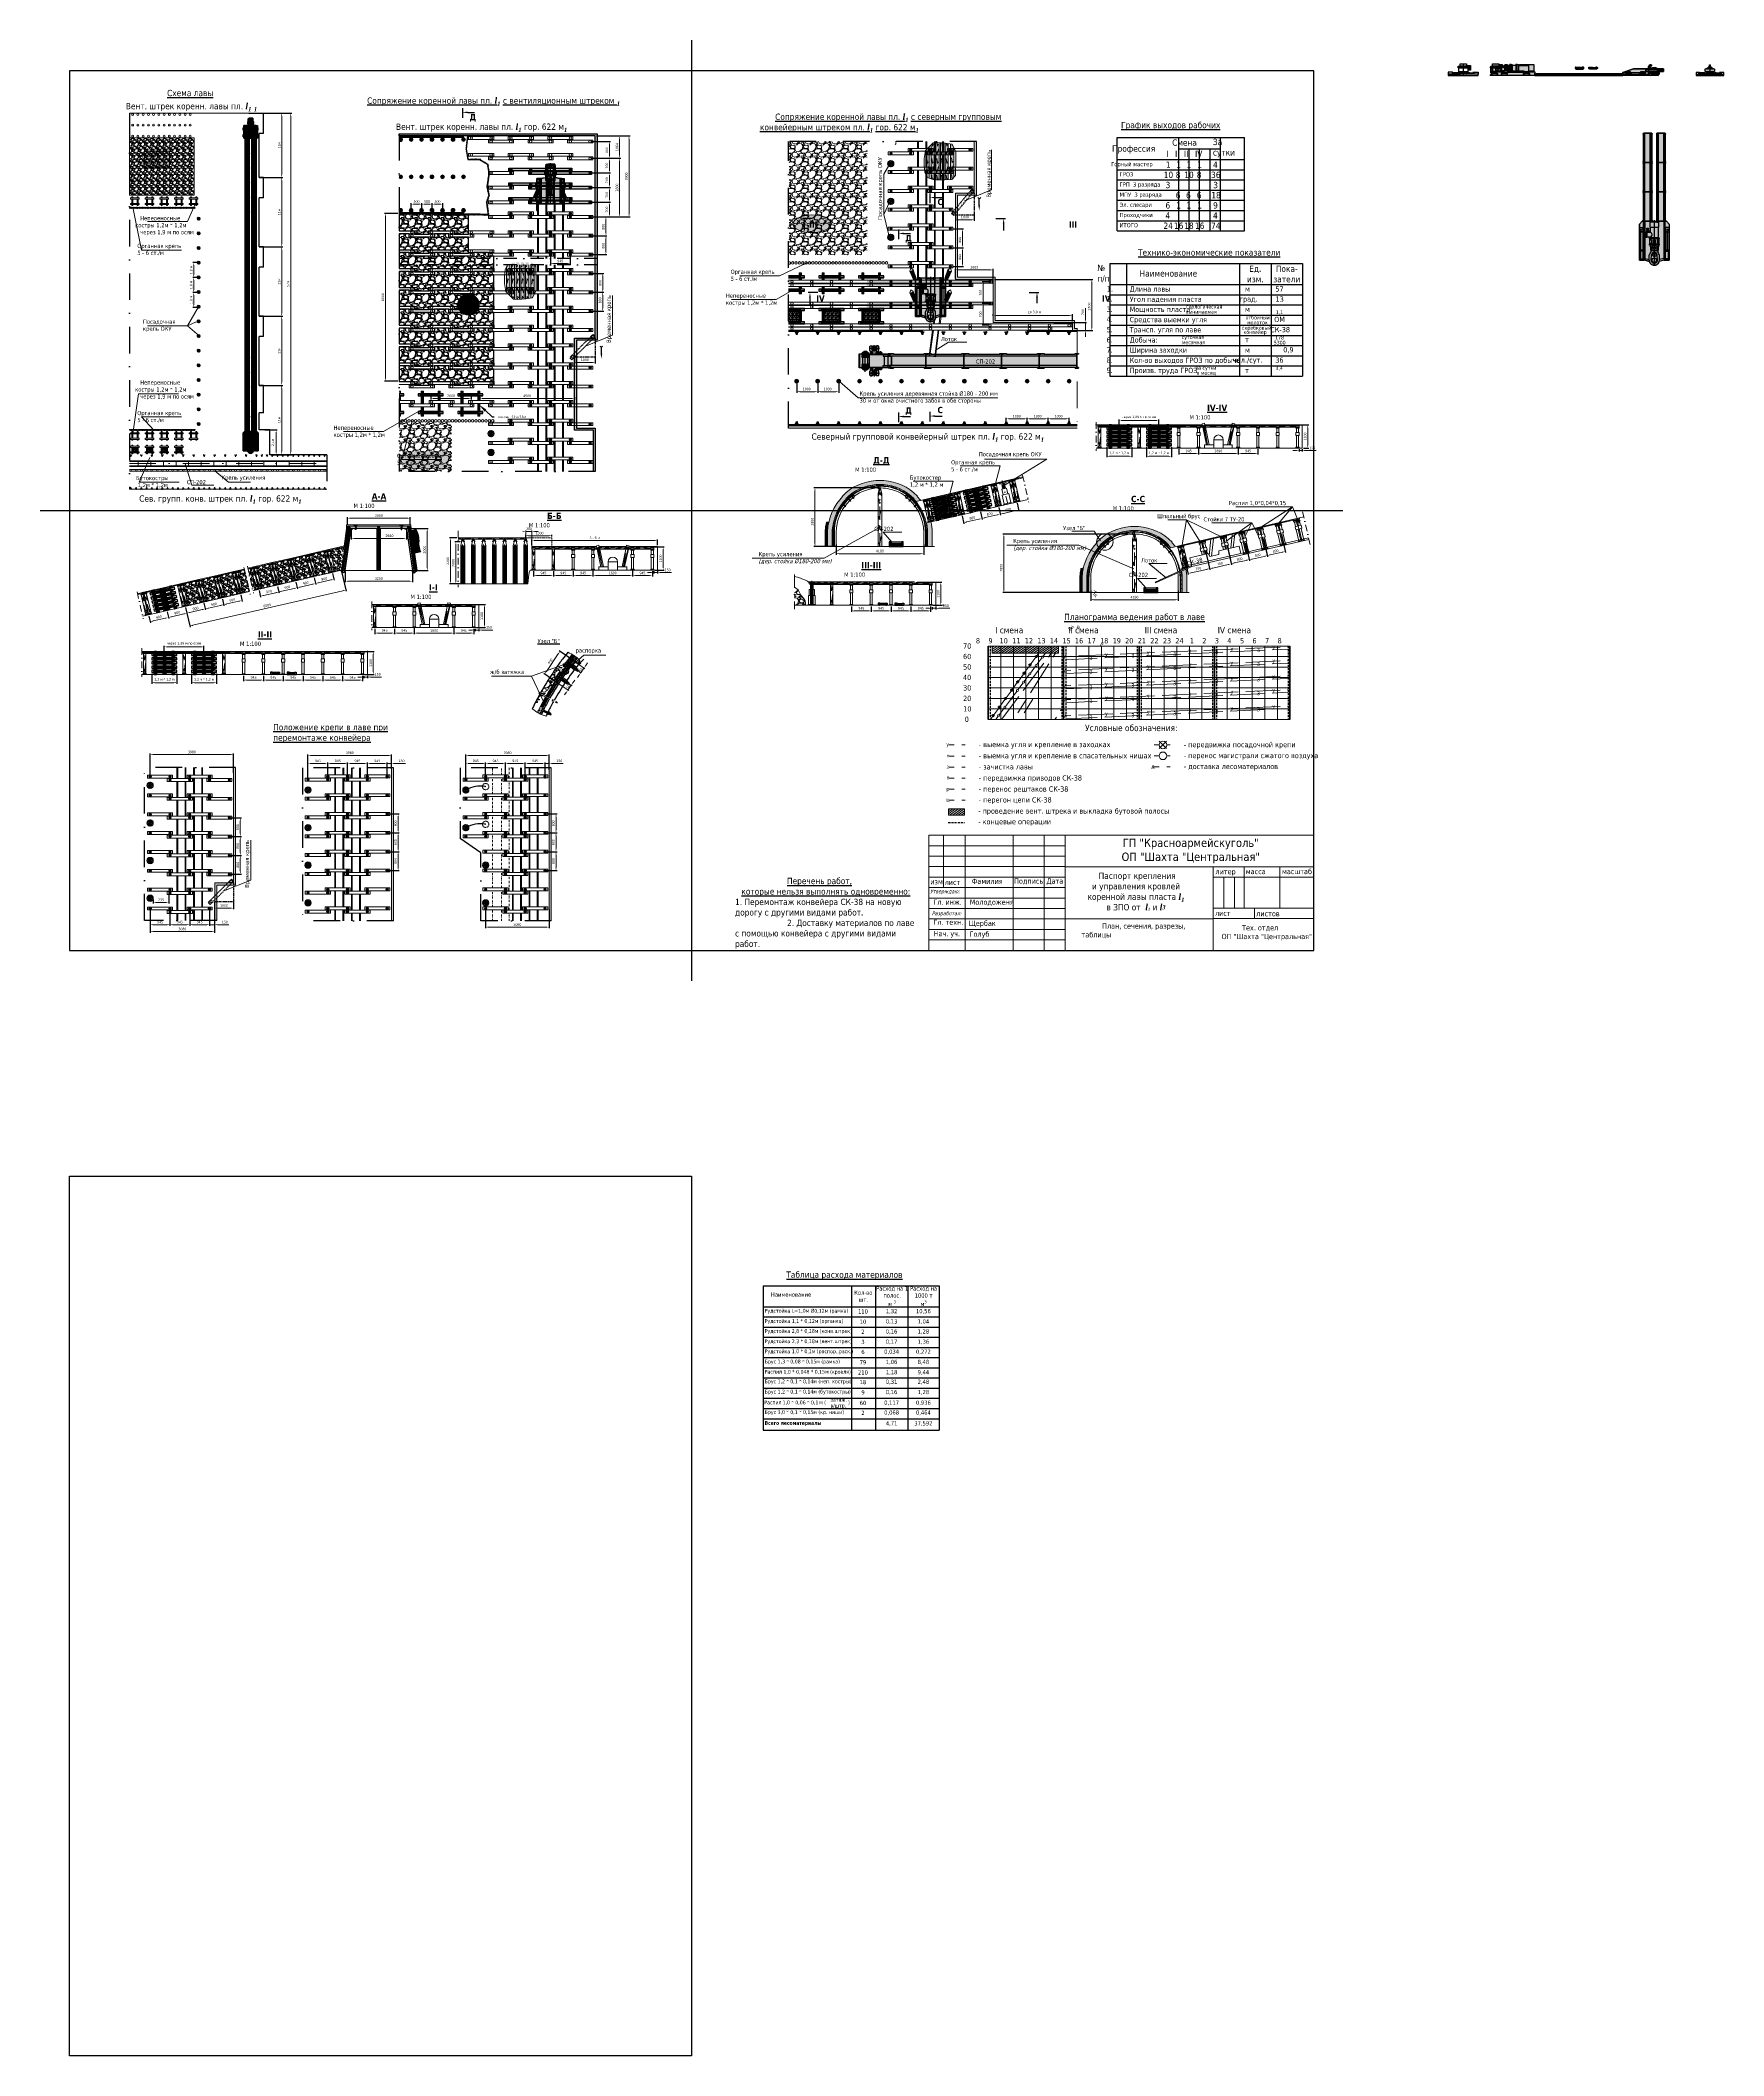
# Model space of a CAD drawing. Header units: millimetres. Extents: x 2161 to 3506, y -1213 to -250.
# Drawn here: x 2161 to 2965, y -1213 to -250 of the extents above; entities that cross this region are included whole.
import ezdxf
from ezdxf import colors
from ezdxf.entities.mleader import LeaderData, LeaderLine
from ezdxf.math import Vec2, Vec3

# ---------------------------------------------------------------- set-up
doc = ezdxf.new("R2010")
doc.units = ezdxf.units.MM
for name, pattern in [('ACAD_ISO02W100', [15, 12, -3]), ('ACAD_ISO04W100', [30, 24, -3, 0, -3]), ('ACAD_ISO10W100', [18, 12, -3, 0, -3]), ('DASHDOT', [25.4, 12.7, -6.35, 0, -6.35]), ('DASHED', [0.75, 0.5, -0.25]), ('JIS_02_0.7', [1.35, 0.75, -0.6]), ('штрихпунктирная2', [12.7, 6.35, -3.175, 0, -3.175])]:
    doc.linetypes.add(name, pattern=pattern)
doc.styles.get("Standard").update_dxf_attribs({"font": 'txt.shx'})
doc.styles.add('стиль', font='TAHOMA.TTF')
doc.dimstyles.new('Копия DIN', dxfattribs={"dimtxt": 2, "dimasz": 2.5, "dimexe": 0.5, "dimexo": 0.625, "dimtad": 0, "dimdec": 0, "dimlfac": 100, "dimzin": 4, "dimdsep": 46, "dimtxsty": 'стиль', "dimcen": 2.5, "dimclre": 256, "dimclrt": 256, "dimadec": 0, "dimazin": 2, "dimtfac": 1, "dimtdec": 0, "dimtmove": 0, "dimatfit": 3, "dimfxl": 0, "dimtvp": 1, "dimtolj": 1, "dimtzin": 0, "dimlwd": 0, "dimarcsym": 0})
pattern_1 = [(228.0128, (-930.03237, 560.74982), (-15.2400129494, -17.145021067), [0.25629075, -25.372875]), (184.9697, (-930.20382, 560.55932), (22.8600369796, 1.9049865565), [0.43980375, -43.5405]), (132.5104, (-930.64197, 560.52122), (19.0499861387, -20.9550204693), [0.3101115, -30.701025]), (267.2737, (-931.38492, 560.04497), (1.9049917281, 38.09998774), [0.40050375, -39.6498]), (292.8337, (-931.40397, 559.64492), (-9.5250270416, 22.8600129975), [0.3927255, -38.87985]), (357.2737, (-931.25157, 559.28297), (-38.09998774, 1.9049917281), [0.40050375, -39.6498]), (37.6942, (-930.85152, 559.26392), (-24.7650156459, -19.0499830177), [0.5296455, -52.434825]), (72.2553, (-930.43242, 559.58777), (13.3350266741, 41.9100121545), [0.50004, -49.503975]), (121.4296, (-930.28002, 560.06402), (-15.2400039264, 24.76497087), [0.40185975, -39.784125]), (175.2364, (-930.48957, 560.40692), (20.95498354, -1.904982122), [0.45878475, -22.480425]), (222.3974, (-930.94677, 560.44502), (-22.8600006879, -20.954972738), [0.5933085, -58.7376]), (138.8141, (-929.49897, 560.02592), (-13.334991506, 11.429982418), [0.20250375, -20.04795]), (171.4692, (-929.65137, 560.15927), (24.7649621967, -3.8100096), [0.3852615, -38.14095]), (225, (-930.0324, 560.2164), (-4e-16, -1.9049987), [0.2694067, -2.4246675]), (203.1986, (-930.16572, 560.44502), (9.52503212, 3.810016706), [0.14508075, -14.36295]), (291.8014, (-930.29907, 560.38787), (-1.905001336, 5.71500368), [0.2051745, -10.0536]), (30.9638, (-930.22287, 560.19737), (5.714993966, 3.81000297), [0.33324, -10.774725]), (161.5651, (-929.9371, 560.3688), (3.81000174, -1.90499717), [0.2409652, -5.783175]), (16.3895, (-931.40397, 560.38787), (19.0500105105, 5.7149881125), [0.337566, -33.4191]), (70.3462, (-931.08012, 560.48312), (-7.6199787665, -20.9549703664), [0.28319925, -28.03665]), (293.1986, (-929.93712, 560.74982), (-3.810016706, 9.52503212), [0.29016, -14.2179]), (343.6105, (-929.82282, 560.48312), (-19.0500105105, 5.7149881125), [0.337566, -33.4191]), (339.444, (-931.40397, 559.20677), (-9.525011823, 3.809995377), [0.32552625, -15.950775]), (294.7751, (-931.09917, 559.09247), (-9.5249778027, 20.9549902696), [0.272754, -27.0027]), (66.8014, (-929.91807, 558.84482), (3.810016706, 9.52503212), [0.29016, -14.2179]), (17.354, (-929.80377, 559.11152), (-24.7650013364, -7.6199885067), [0.31933725, -31.6143]), (69.444, (-930.85152, 558.84482), (-3.809995377, -9.525011823), [0.1627635, -16.1136]), (101.3099, (-930.03237, 558.84482), (-1.904990597, 7.619975596), [0.0971362, -9.6165]), (165.9638, (-930.0514, 558.94007), (5.715004016, -1.904996703), [0.3927255, -7.4617875]), (186.009, (-930.43242, 559.03532), (19.0499719083, 1.9049955514), [0.36395025, -36.03105]), (303.6901, (-930.22287, 560.0259), (-1.90500065, 3.809996324), [0.274743, -6.593835]), (353.1572, (-930.07047, 559.79732), (32.3850133925, -3.8100170637), [0.47966775, -47.487]), (60.9454, (-929.59422, 559.74017), (-7.619982274, -13.334968208), [0.196131, -19.41705]), (90, (-929.499, 559.9116), (-1.905, 1.905), [0.1143, -1.7907]), (120.2564, (-930.47052, 559.09247), (7.61998385, -13.3349932744), [0.26465025, -26.200425]), (48.0128, (-930.60387, 559.32107), (15.2400129494, 17.145021067), [0.51258225, -25.1166]), (0, (-930.261, 559.702), (1.905, 1.905), [0.4953, -1.4097]), (325.3048, (-929.76567, 559.70207), (-19.0499669932, 13.335001268), [0.3012075, -29.819475]), (254.0546, (-929.51802, 559.53062), (-1.90500486, -7.620018152), [0.27737175, -13.591275]), (207.646, (-929.59422, 559.26392), (-36.1949872868, -19.050011981), [0.45160875, -44.709375]), (175.4261, (-929.99427, 559.05437), (-24.7650057036, 1.9049907834), [0.47777175, -47.29935]), (175.4261, (-929.99427, 559.05437), (-24.7650057036, 1.9049907834), [0.47777175, -47.29935])]
pattern_2 = [(228.0128, (-1099.78374, 540.64516), (-15.2400129494, -17.145021067), [0.25629075, -25.372875]), (184.9697, (-1099.95519, 540.45466), (22.8600369796, 1.9049865565), [0.43980375, -43.5405]), (132.5104, (-1100.39334, 540.41656), (19.0499861387, -20.9550204693), [0.3101115, -30.701025]), (267.2737, (-1101.13629, 539.94031), (1.9049917281, 38.09998774), [0.40050375, -39.6498]), (292.8337, (-1101.15534, 539.54026), (-9.5250270416, 22.8600129975), [0.3927255, -38.87985]), (357.2737, (-1101.00294, 539.17831), (-38.09998774, 1.9049917281), [0.40050375, -39.6498]), (37.6942, (-1100.60289, 539.15926), (-24.7650156459, -19.0499830177), [0.5296455, -52.434825]), (72.2553, (-1100.18379, 539.48311), (13.3350266741, 41.9100121545), [0.50004, -49.503975]), (121.4296, (-1100.03139, 539.95936), (-15.2400039264, 24.76497087), [0.40185975, -39.784125]), (175.2364, (-1100.24094, 540.30226), (20.95498354, -1.904982122), [0.45878475, -22.480425]), (222.3974, (-1100.69814, 540.34036), (-22.8600006879, -20.954972738), [0.5933085, -58.7376]), (138.8141, (-1099.25034, 539.92126), (-13.334991506, 11.429982418), [0.20250375, -20.04795]), (171.4692, (-1099.40274, 540.05461), (24.7649621967, -3.8100096), [0.3852615, -38.14095]), (225, (-1099.7837, 540.1118), (-4e-16, -1.9049987), [0.26940675, -2.4246675]), (203.1986, (-1099.9171, 540.34036), (9.52503212, 3.810016706), [0.14508075, -14.36295]), (291.8014, (-1100.05044, 540.2832), (-1.905001336, 5.71500368), [0.2051745, -10.0536]), (30.9638, (-1099.97424, 540.0927), (5.714993966, 3.81000297), [0.33324, -10.774725]), (161.5651, (-1099.6885, 540.26416), (3.81000174, -1.90499717), [0.24096525, -5.783175]), (16.3895, (-1101.15534, 540.28321), (19.0500105105, 5.7149881125), [0.337566, -33.4191]), (70.3462, (-1100.83149, 540.37846), (-7.6199787665, -20.9549703664), [0.28319925, -28.03665]), (293.1986, (-1099.6885, 540.64516), (-3.810016706, 9.52503212), [0.29016, -14.2179]), (343.6105, (-1099.57419, 540.37846), (-19.0500105105, 5.7149881125), [0.337566, -33.4191]), (339.444, (-1101.15534, 539.1021), (-9.525011823, 3.809995377), [0.32552625, -15.950775]), (294.7751, (-1100.85054, 538.98781), (-9.5249778027, 20.9549902696), [0.272754, -27.0027]), (66.8014, (-1099.66944, 538.74016), (3.810016706, 9.52503212), [0.29016, -14.2179]), (17.354, (-1099.55514, 539.00686), (-24.7650013364, -7.6199885067), [0.31933725, -31.6143]), (69.444, (-1100.6029, 538.74016), (-3.809995377, -9.525011823), [0.1627635, -16.1136]), (101.3099, (-1099.78374, 538.74016), (-1.904990597, 7.619975596), [0.09713625, -9.6165]), (165.9638, (-1099.8028, 538.8354), (5.715004016, -1.904996703), [0.3927255, -7.4617875]), (186.009, (-1100.18379, 538.93066), (19.0499719083, 1.9049955514), [0.36395025, -36.03105]), (303.6901, (-1099.97424, 539.92126), (-1.90500065, 3.809996324), [0.274743, -6.593835]), (353.1572, (-1099.82184, 539.69266), (32.3850133925, -3.8100170637), [0.47966775, -47.487]), (60.9454, (-1099.34559, 539.6355), (-7.619982274, -13.334968208), [0.196131, -19.41705]), (90, (-1099.2503, 539.807), (-1.905, 1.905), [0.1143, -1.7907]), (120.2564, (-1100.22189, 538.98781), (7.61998385, -13.3349932744), [0.26465025, -26.200425]), (48.0128, (-1100.35524, 539.21641), (15.2400129494, 17.145021067), [0.51258225, -25.1166]), (0, (-1100.0123, 539.5974), (1.905, 1.905), [0.4953, -1.4097]), (325.3048, (-1099.51704, 539.59741), (-19.0499669932, 13.335001268), [0.3012075, -29.819475]), (254.0546, (-1099.2694, 539.42596), (-1.90500486, -7.620018152), [0.27737175, -13.591275]), (207.646, (-1099.34559, 539.15926), (-36.1949872868, -19.050011981), [0.45160875, -44.709375]), (175.4261, (-1099.74564, 538.94971), (-24.7650057036, 1.9049907834), [0.47777175, -47.29935]), (175.4261, (-1099.74564, 538.94971), (-24.7650057036, 1.9049907834), [0.47777175, -47.29935])]

# ---------------------------------------------------------------- blocks, each defined once
blk = doc.blocks.new('бутокост')
at = {"color": 7}
for p, q in [((2896.63, -913.65), (2896.63, -913.65)), ((2896.63, -913.83), (2896.63, -914.53)), ((2897.87, -913.65), (2896.76, -913.65)), ((2898.03, -914.43), (2898.03, -913.92)), ((2905.19, -913.65), (2905.19, -913.65)), ((2905.19, -913.83), (2905.19, -914.53)), ((2906.42, -913.65), (2905.31, -913.65)), ((2906.59, -914.43), (2906.59, -913.92)), ((2896.63, -915.65), (2896.63, -915.65)), ((2896.63, -915.83), (2896.63, -916.53)), ((2896.63, -917.65), (2896.63, -917.65)), ((2896.63, -917.83), (2896.63, -918.53)), ((2896.63, -919.65), (2896.63, -919.65)), ((2896.63, -919.83), (2896.63, -920.53)), ((2896.63, -921.65), (2896.63, -921.65)), ((2896.63, -921.83), (2896.63, -922.53)), ((2896.63, -923.65), (2896.63, -923.65)), ((2896.63, -923.83), (2896.63, -924.53)), ((2896.71, -914.65), (2897.91, -914.65)), ((2896.71, -916.65), (2897.91, -916.65)), ((2896.71, -918.65), (2897.91, -918.65)), ((2896.71, -920.65), (2897.91, -920.65)), ((2896.71, -922.65), (2897.91, -922.65)), ((2897.87, -915.65), (2896.76, -915.65)), ((2897.87, -917.65), (2896.76, -917.65)), ((2897.87, -919.65), (2896.76, -919.65)), ((2897.87, -921.65), (2896.76, -921.65)), ((2897.87, -923.65), (2896.76, -923.65)), ((2898.03, -916.43), (2898.03, -915.92)), ((2898.03, -918.43), (2898.03, -917.92)), ((2898.03, -920.43), (2898.03, -919.92)), ((2898.03, -922.43), (2898.03, -921.92)), ((2905.19, -915.65), (2905.19, -915.65)), ((2905.19, -915.83), (2905.19, -916.53)), ((2905.19, -917.65), (2905.19, -917.65)), ((2905.19, -917.83), (2905.19, -918.53)), ((2905.19, -919.65), (2905.19, -919.65)), ((2905.19, -919.83), (2905.19, -920.53)), ((2905.19, -921.65), (2905.19, -921.65)), ((2905.19, -921.83), (2905.19, -922.53)), ((2905.19, -923.65), (2905.19, -923.65)), ((2905.19, -923.83), (2905.19, -924.53)), ((2905.27, -914.65), (2906.47, -914.65)), ((2905.27, -916.65), (2906.47, -916.65)), ((2905.27, -918.65), (2906.47, -918.65)), ((2905.27, -920.65), (2906.47, -920.65)), ((2905.27, -922.65), (2906.47, -922.65)), ((2906.42, -915.65), (2905.31, -915.65)), ((2906.42, -917.65), (2905.31, -917.65)), ((2906.42, -919.65), (2905.31, -919.65)), ((2906.42, -921.65), (2905.31, -921.65)), ((2906.42, -923.65), (2905.31, -923.65)), ((2906.59, -916.43), (2906.59, -915.92)), ((2906.59, -918.43), (2906.59, -917.92)), ((2906.59, -920.43), (2906.59, -919.92)), ((2906.59, -922.43), (2906.59, -921.92)), ((2896.71, -924.65), (2897.91, -924.65)), ((2898.03, -924.43), (2898.03, -923.92)), ((2905.27, -924.65), (2906.47, -924.65)), ((2906.59, -924.43), (2906.59, -923.92))]:
    blk.add_line(p, q, dxfattribs=at)
for points in [[(2896.63, -914.4), (2897.42, -914.23), (2897.69, -913.65)], [(2896.69, -913.74), (2897.38, -914.25), (2897.38, -914.65)], [(2897.21, -913.65), (2897.36, -914.23), (2898.03, -914.39)], [(2905.19, -914.4), (2905.97, -914.23), (2906.24, -913.65)], [(2905.24, -913.74), (2905.94, -914.25), (2905.94, -914.65)], [(2905.76, -913.65), (2905.92, -914.23), (2906.59, -914.39)], [(2895.64, -914.65), (2895.64, -915.65), (2907.64, -915.65), (2907.64, -914.65), (2895.64, -914.65)], [(2895.64, -916.65), (2895.64, -917.65), (2907.64, -917.65), (2907.64, -916.65), (2895.64, -916.65)], [(2895.64, -918.65), (2895.64, -919.65), (2907.64, -919.65), (2907.64, -918.65), (2895.64, -918.65)], [(2895.64, -920.65), (2895.64, -921.65), (2907.64, -921.65), (2907.64, -920.65), (2895.64, -920.65)], [(2895.64, -922.65), (2895.64, -923.65), (2907.64, -923.65), (2907.64, -922.65), (2895.64, -922.65)], [(2896.31, -914.89), (2900.97, -915.24), (2907.27, -915.34)], [(2896.31, -916.89), (2900.97, -917.24), (2907.27, -917.34)], [(2896.31, -918.89), (2900.97, -919.24), (2907.27, -919.34)], [(2896.31, -920.89), (2900.97, -921.24), (2907.27, -921.34)], [(2896.31, -922.89), (2900.97, -923.24), (2907.27, -923.34)], [(2896.43, -915.45), (2907.03, -915.49)], [(2896.43, -917.45), (2907.03, -917.49)], [(2896.43, -919.45), (2907.03, -919.49)], [(2896.43, -921.45), (2907.03, -921.49)], [(2896.43, -923.45), (2907.03, -923.49)], [(2896.63, -916.4), (2897.42, -916.23), (2897.69, -915.65)], [(2896.63, -918.4), (2897.42, -918.23), (2897.69, -917.65)], [(2896.63, -920.4), (2897.42, -920.23), (2897.69, -919.65)], [(2896.63, -922.4), (2897.42, -922.23), (2897.69, -921.65)], [(2896.63, -924.4), (2897.42, -924.23), (2897.69, -923.65)], [(2896.69, -915.74), (2897.38, -916.25), (2897.38, -916.65)], [(2896.69, -917.74), (2897.38, -918.25), (2897.38, -918.65)], [(2896.69, -919.74), (2897.38, -920.25), (2897.38, -920.65)], [(2896.69, -921.74), (2897.38, -922.25), (2897.38, -922.65)], [(2896.69, -923.74), (2897.38, -924.25), (2897.38, -924.65)], [(2897.21, -915.65), (2897.36, -916.23), (2898.03, -916.39)], [(2897.21, -917.65), (2897.36, -918.23), (2898.03, -918.39)], [(2897.21, -919.65), (2897.36, -920.23), (2898.03, -920.39)], [(2897.21, -921.65), (2897.36, -922.23), (2898.03, -922.39)], [(2897.21, -923.65), (2897.36, -924.23), (2898.03, -924.39)], [(2898.38, -914.84), (2905.85, -914.93)], [(2898.38, -916.84), (2905.85, -916.93)], [(2898.38, -918.84), (2905.85, -918.93)], [(2898.38, -920.84), (2905.85, -920.93)], [(2898.38, -922.84), (2905.85, -922.93)], [(2905.19, -916.4), (2905.97, -916.23), (2906.24, -915.65)], [(2905.19, -918.4), (2905.97, -918.23), (2906.24, -917.65)], [(2905.19, -920.4), (2905.97, -920.23), (2906.24, -919.65)], [(2905.19, -922.4), (2905.97, -922.23), (2906.24, -921.65)], [(2905.19, -924.4), (2905.97, -924.23), (2906.24, -923.65)], [(2905.24, -915.74), (2905.94, -916.25), (2905.94, -916.65)], [(2905.24, -917.74), (2905.94, -918.25), (2905.94, -918.65)], [(2905.24, -919.74), (2905.94, -920.25), (2905.94, -920.65)], [(2905.24, -921.74), (2905.94, -922.25), (2905.94, -922.65)], [(2905.24, -923.74), (2905.94, -924.25), (2905.94, -924.65)], [(2905.76, -915.65), (2905.92, -916.23), (2906.59, -916.39)], [(2905.76, -917.65), (2905.92, -918.23), (2906.59, -918.39)], [(2905.76, -919.65), (2905.92, -920.23), (2906.59, -920.39)], [(2905.76, -921.65), (2905.92, -922.23), (2906.59, -922.39)], [(2905.76, -923.65), (2905.92, -924.23), (2906.59, -924.39)]]:
    blk.add_lwpolyline(points, dxfattribs=at)
for centre in [(2897.38, -914.2), (2905.94, -914.2), (2897.38, -916.2), (2897.38, -918.2), (2897.38, -920.2), (2897.38, -922.2), (2905.94, -916.2), (2905.94, -918.2), (2905.94, -920.2), (2905.94, -922.2), (2897.38, -924.2), (2905.94, -924.2)]:
    blk.add_circle(centre, 0.255, dxfattribs=at)
for centre, radius, start, end in [((2897.31, -914.18), 0.764, 136.66368, 152.79187), ((2897.36, -914.2), 0.543, 302.46062, 237.53938), ((2897.31, -914.18), 0.764, 19.51538, 43.33632), ((2905.87, -914.18), 0.764, 136.66368, 152.79187), ((2905.92, -914.2), 0.543, 302.46062, 237.53938), ((2905.87, -914.18), 0.764, 19.51538, 43.33632), ((2897.31, -914.18), 0.764, 207.20813, 218.47864), ((2897.31, -916.18), 0.764, 136.66368, 152.79187), ((2897.31, -916.18), 0.764, 207.20813, 218.47864), ((2897.31, -918.18), 0.764, 136.66368, 152.79187), ((2897.31, -918.18), 0.764, 207.20813, 218.47864), ((2897.31, -920.18), 0.764, 136.66368, 152.79187), ((2897.31, -920.18), 0.764, 207.20813, 218.47864), ((2897.31, -922.18), 0.764, 136.66368, 152.79187), ((2897.31, -922.18), 0.764, 207.20813, 218.47864), ((2897.31, -924.18), 0.764, 136.66368, 152.79187), ((2897.36, -916.2), 0.543, 302.46062, 237.53938), ((2897.36, -918.2), 0.543, 302.46062, 237.53938), ((2897.36, -920.2), 0.543, 302.46062, 237.53938), ((2897.36, -922.2), 0.543, 302.46062, 237.53938), ((2897.36, -924.2), 0.543, 302.46062, 237.53938), ((2897.31, -916.18), 0.764, 19.51538, 43.33632), ((2897.31, -918.18), 0.764, 19.51538, 43.33632), ((2897.31, -920.18), 0.764, 19.51538, 43.33632), ((2897.31, -922.18), 0.764, 19.51538, 43.33632), ((2897.31, -924.18), 0.764, 19.51538, 43.33632), ((2897.31, -914.18), 0.764, 321.52136, 340.48462), ((2897.31, -916.18), 0.764, 321.52136, 340.48462), ((2897.31, -918.18), 0.764, 321.52136, 340.48462), ((2897.31, -920.18), 0.764, 321.52136, 340.48462), ((2897.31, -922.18), 0.764, 321.52136, 340.48462), ((2905.87, -914.18), 0.764, 207.20813, 218.47864), ((2905.87, -916.18), 0.764, 136.66368, 152.79187), ((2905.87, -916.18), 0.764, 207.20813, 218.47864), ((2905.87, -918.18), 0.764, 136.66368, 152.79187), ((2905.87, -918.18), 0.764, 207.20813, 218.47864), ((2905.87, -920.18), 0.764, 136.66368, 152.79187), ((2905.87, -920.18), 0.764, 207.20813, 218.47864), ((2905.87, -922.18), 0.764, 136.66368, 152.79187), ((2905.87, -922.18), 0.764, 207.20813, 218.47864), ((2905.87, -924.18), 0.764, 136.66368, 152.79187), ((2905.92, -916.2), 0.543, 302.46062, 237.53938), ((2905.92, -918.2), 0.543, 302.46062, 237.53938), ((2905.92, -920.2), 0.543, 302.46062, 237.53938), ((2905.92, -922.2), 0.543, 302.46062, 237.53938), ((2905.92, -924.2), 0.543, 302.46062, 237.53938), ((2905.87, -916.18), 0.764, 19.51538, 43.33632), ((2905.87, -918.18), 0.764, 19.51538, 43.33632), ((2905.87, -920.18), 0.764, 19.51538, 43.33632), ((2905.87, -922.18), 0.764, 19.51538, 43.33632), ((2905.87, -924.18), 0.764, 19.51538, 43.33632), ((2905.87, -914.18), 0.764, 321.52136, 340.48462), ((2905.87, -916.18), 0.764, 321.52136, 340.48462), ((2905.87, -918.18), 0.764, 321.52136, 340.48462), ((2905.87, -920.18), 0.764, 321.52136, 340.48462), ((2905.87, -922.18), 0.764, 321.52136, 340.48462), ((2897.31, -924.18), 0.764, 207.20813, 218.47864), ((2897.31, -924.18), 0.764, 321.52136, 340.48462), ((2905.87, -924.18), 0.764, 207.20813, 218.47864), ((2905.87, -924.18), 0.764, 321.52136, 340.48462)]:
    blk.add_arc(centre, radius, start, end, dxfattribs=at)
blk = doc.blocks.new('дер180')
at = {"color": 7, "lineweight": 15}
for points in [[(2532.58, -969.89), (2532, -970.46), (2531.22, -970.48)], [(2531.38, -969.8), (2532.02, -970.46), (2531.78, -971.21)], [(2532.59, -970.96), (2532.02, -970.46)]]:
    blk.add_lwpolyline(points, dxfattribs=at)
for centre, radius in [((2532, -970.36), 0.9), ((2531.85, -970.39), 0.658), ((2531.95, -970.39), 0.446)]:
    blk.add_circle(centre, radius, dxfattribs=at)
blk = doc.blocks.new('*D457')
at = {"lineweight": -2}
for p, q in [((2522.31, -413.74), (2522.31, -418.54)), ((2532.31, -413.74), (2532.31, -418.54))]:
    blk.add_line(p, q, dxfattribs=at)
at = {"color": 0, "lineweight": 0}
blk.add_line((2523.81, -418.04), (2530.81, -418.04), dxfattribs=at)
at = {"color": 0, "lineweight": 15}
for points in [[(2523.81, -417.79), (2523.81, -418.29), (2522.31, -418.04)], [(2530.81, -417.79), (2530.81, -418.29), (2532.31, -418.04)]]:
    blk.add_solid(points, dxfattribs=at)
at = {"layer": 'Defpoints', "color": 0, "lineweight": 15}
for p in [(2522.31, -413.12), (2532.31, -413.12), (2532.31, -418.04)]:
    blk.add_point(p, dxfattribs=at)
at = {"lineweight": 0, "insert": (2527.03, -416.79), "char_height": 1.2, "attachment_point": 5, "style": 'стиль'}
blk.add_mtext('\\A1;1000', dxfattribs=at)
blk = doc.blocks.new('*D396')
at = {"lineweight": -2}
for p, q in [((2532.31, -413.74), (2532.31, -418.54)), ((2542.31, -413.74), (2542.31, -418.54))]:
    blk.add_line(p, q, dxfattribs=at)
at = {"color": 0, "lineweight": 0}
blk.add_line((2533.81, -418.04), (2540.81, -418.04), dxfattribs=at)
at = {"color": 0, "lineweight": 15}
for points in [[(2533.81, -417.79), (2533.81, -418.29), (2532.31, -418.04)], [(2540.81, -417.79), (2540.81, -418.29), (2542.31, -418.04)]]:
    blk.add_solid(points, dxfattribs=at)
at = {"layer": 'Defpoints', "color": 0, "lineweight": 15}
for p in [(2532.31, -413.12), (2542.31, -413.12), (2542.31, -418.04)]:
    blk.add_point(p, dxfattribs=at)
at = {"lineweight": 0, "insert": (2537.03, -416.79), "char_height": 1.2, "attachment_point": 5, "style": 'стиль'}
blk.add_mtext('\\A1;1000', dxfattribs=at)
blk = doc.blocks.new('*D458')
at = {"lineweight": -2}
for p, q in [((2642.28, -431.96), (2642.28, -430.47)), ((2652.28, -432.4), (2652.28, -430.47))]:
    blk.add_line(p, q, dxfattribs=at)
at = {"color": 0, "lineweight": 0}
blk.add_line((2643.78, -430.97), (2650.78, -430.97), dxfattribs=at)
at = {"color": 0, "lineweight": -2}
for points in [[(2643.78, -430.72), (2643.78, -431.22), (2642.28, -430.97)], [(2650.78, -430.72), (2650.78, -431.22), (2652.28, -430.97)]]:
    blk.add_solid(points, dxfattribs=at)
at = {"layer": 'Defpoints', "color": 0, "lineweight": -2}
for p in [(2642.28, -432.59), (2652.28, -430.97), (2652.28, -433.03)]:
    blk.add_point(p, dxfattribs=at)
at = {"lineweight": 0, "insert": (2647.28, -429.72), "char_height": 1.2, "attachment_point": 5, "style": 'стиль'}
blk.add_mtext('\\A1;1000', dxfattribs=at)
blk = doc.blocks.new('*D459')
at = {"lineweight": -2}
for p, q in [((2616.68, -364.4), (2663.63, -364.4)), ((2654.48, -388.85), (2663.63, -388.85))]:
    blk.add_line(p, q, dxfattribs=at)
at = {"color": 0, "lineweight": 0}
blk.add_line((2663.13, -365.9), (2663.13, -387.35), dxfattribs=at)
at = {"color": 0, "lineweight": -2}
for points in [[(2662.88, -365.9), (2663.38, -365.9), (2663.13, -364.4)], [(2662.88, -387.35), (2663.38, -387.35), (2663.13, -388.85)]]:
    blk.add_solid(points, dxfattribs=at)
at = {"layer": 'Defpoints', "color": 0, "lineweight": -2}
for p in [(2616.05, -364.4), (2653.85, -388.85), (2663.13, -388.85)]:
    blk.add_point(p, dxfattribs=at)
at = {"lineweight": 0, "insert": (2661.88, -377.36), "char_height": 1.2, "attachment_point": 5, "rotation": 90, "style": 'стиль'}
blk.add_mtext('\\A1;2400', dxfattribs=at)
blk = doc.blocks.new('*D460')
at = {"lineweight": -2}
for p, q in [((2616.05, -381.86), (2616.05, -381.07)), ((2653.85, -384.33), (2653.85, -381.07))]:
    blk.add_line(p, q, dxfattribs=at)
at = {"color": 0, "lineweight": 0}
blk.add_line((2617.55, -381.57), (2652.35, -381.57), dxfattribs=at)
at = {"color": 0, "lineweight": -2}
for points in [[(2617.55, -381.32), (2617.55, -381.82), (2616.05, -381.57)], [(2652.35, -381.32), (2652.35, -381.82), (2653.85, -381.57)]]:
    blk.add_solid(points, dxfattribs=at)
at = {"layer": 'Defpoints', "color": 0, "lineweight": -2}
for p in [(2616.05, -382.49), (2653.85, -381.57), (2653.85, -384.96)]:
    blk.add_point(p, dxfattribs=at)
at = {"lineweight": 0, "insert": (2635.7, -380.05), "char_height": 1.2, "attachment_point": 5, "style": 'стиль'}
blk.add_mtext('\\A1;до 3,0 м', dxfattribs=at)
blk = doc.blocks.new('*D461')
at = {"lineweight": -2}
for p, q in [((2596.81, -349.3), (2601.88, -349.3)), ((2596.81, -358.3), (2601.88, -358.3))]:
    blk.add_line(p, q, dxfattribs=at)
at = {"color": 0, "lineweight": 0}
blk.add_line((2601.38, -356.8), (2601.38, -350.8), dxfattribs=at)
at = {"color": 0, "lineweight": -2}
for points in [[(2601.13, -350.8), (2601.63, -350.8), (2601.38, -349.3)], [(2601.13, -356.8), (2601.63, -356.8), (2601.38, -358.3)]]:
    blk.add_solid(points, dxfattribs=at)
at = {"layer": 'Defpoints', "color": 0, "lineweight": -2}
for p in [(2596.18, -349.3), (2601.38, -349.3), (2596.18, -358.3)]:
    blk.add_point(p, dxfattribs=at)
at = {"lineweight": 0, "insert": (2600.13, -353.56), "char_height": 1.2, "attachment_point": 5, "rotation": 90, "style": 'стиль'}
blk.add_mtext('\\A1;800', dxfattribs=at)
blk = doc.blocks.new('*D462')
at = {"lineweight": -2}
for p, q in [((2596.81, -340.3), (2601.88, -340.3)), ((2596.81, -349.3), (2601.88, -349.3))]:
    blk.add_line(p, q, dxfattribs=at)
at = {"color": 0, "lineweight": 0}
blk.add_line((2601.38, -347.8), (2601.38, -341.8), dxfattribs=at)
at = {"color": 0, "lineweight": -2}
for points in [[(2601.13, -341.8), (2601.63, -341.8), (2601.38, -340.3)], [(2601.13, -347.8), (2601.63, -347.8), (2601.38, -349.3)]]:
    blk.add_solid(points, dxfattribs=at)
at = {"layer": 'Defpoints', "color": 0, "lineweight": -2}
for p in [(2596.18, -340.3), (2601.38, -340.3), (2596.18, -349.3)]:
    blk.add_point(p, dxfattribs=at)
at = {"lineweight": 0, "insert": (2600.13, -345.43), "char_height": 1.2, "attachment_point": 5, "rotation": 90, "style": 'стиль'}
blk.add_mtext('\\A1;800', dxfattribs=at)
blk = doc.blocks.new('*D397')
at = {"lineweight": -2}
for p, q in [((2662.6, -513.03), (2662.6, -517.88)), ((2704.4, -513.03), (2704.4, -517.88))]:
    blk.add_line(p, q, dxfattribs=at)
at = {"color": 0, "lineweight": 0}
blk.add_line((2664.1, -517.38), (2702.9, -517.38), dxfattribs=at)
at = {"color": 0, "lineweight": 15}
for points in [[(2664.1, -517.13), (2664.1, -517.63), (2662.6, -517.38)], [(2702.9, -517.13), (2702.9, -517.63), (2704.4, -517.38)]]:
    blk.add_solid(points, dxfattribs=at)
at = {"layer": 'Defpoints', "color": 0, "lineweight": 15}
for p in [(2662.6, -512.41), (2704.4, -512.41), (2704.4, -517.38)]:
    blk.add_point(p, dxfattribs=at)
at = {"lineweight": 15, "insert": (2683.49, -516.13), "char_height": 1.2, "attachment_point": 5, "style": 'стиль'}
blk.add_mtext('\\A1;4180', dxfattribs=at)
blk = doc.blocks.new('*D398')
at = {"lineweight": -2}
for p, q in [((2682.88, -485.99), (2620.67, -485.99)), ((2662.83, -513.98), (2620.67, -513.98))]:
    blk.add_line(p, q, dxfattribs=at)
at = {"color": 0, "lineweight": 0}
blk.add_line((2621.17, -512.48), (2621.17, -487.49), dxfattribs=at)
at = {"color": 0, "lineweight": -2}
for points in [[(2620.92, -487.49), (2621.42, -487.49), (2621.17, -485.99)], [(2620.92, -512.48), (2621.42, -512.48), (2621.17, -513.98)]]:
    blk.add_solid(points, dxfattribs=at)
at = {"layer": 'Defpoints', "color": 0, "lineweight": -2}
for p in [(2621.17, -485.99), (2683.5, -485.99), (2663.45, -513.98)]:
    blk.add_point(p, dxfattribs=at)
at = {"lineweight": 15, "insert": (2619.91, -502.08), "char_height": 1.2, "attachment_point": 5, "rotation": 90, "style": 'стиль'}
blk.add_mtext('\\A1;2800', dxfattribs=at)
blk = doc.blocks.new('*D399')
at = {"lineweight": -2}
for p, q in [((2541.08, -491.04), (2541.08, -495.89)), ((2582.88, -491.04), (2582.88, -495.89))]:
    blk.add_line(p, q, dxfattribs=at)
at = {"color": 0, "lineweight": 0}
blk.add_line((2542.58, -495.39), (2581.38, -495.39), dxfattribs=at)
at = {"color": 0, "lineweight": 15}
for points in [[(2542.58, -495.14), (2542.58, -495.64), (2541.08, -495.39)], [(2581.38, -495.14), (2581.38, -495.64), (2582.88, -495.39)]]:
    blk.add_solid(points, dxfattribs=at)
at = {"layer": 'Defpoints', "color": 0, "lineweight": 15}
for p in [(2541.08, -490.41), (2582.88, -490.41), (2582.88, -495.39)]:
    blk.add_point(p, dxfattribs=at)
at = {"lineweight": 15, "insert": (2561.97, -494.14), "char_height": 1.2, "attachment_point": 5, "style": 'стиль'}
blk.add_mtext('\\A1;4180', dxfattribs=at)
blk = doc.blocks.new('*D400')
at = {"lineweight": -2}
for p, q in [((2561.36, -464), (2530.49, -464)), ((2541.31, -491.99), (2530.49, -491.99))]:
    blk.add_line(p, q, dxfattribs=at)
at = {"color": 0, "lineweight": 0}
blk.add_line((2530.99, -490.49), (2530.99, -465.5), dxfattribs=at)
at = {"color": 0, "lineweight": 15}
for points in [[(2530.74, -465.5), (2531.24, -465.5), (2530.99, -464)], [(2530.74, -490.49), (2531.24, -490.49), (2530.99, -491.99)]]:
    blk.add_solid(points, dxfattribs=at)
at = {"layer": 'Defpoints', "color": 0, "lineweight": 15}
for p in [(2530.99, -464), (2561.98, -464), (2541.93, -491.99)]:
    blk.add_point(p, dxfattribs=at)
at = {"lineweight": 15, "insert": (2529.74, -480.08), "char_height": 1.2, "attachment_point": 5, "rotation": 90, "style": 'стиль'}
blk.add_mtext('\\A1;2800', dxfattribs=at)
blk = doc.blocks.new('зат0.4')
at = {"color": 7, "lineweight": 15}
for points in [[(3518.47, -1077.43), (3518.47, -1077.83), (3528.47, -1077.83), (3528.47, -1077.43), (3518.47, -1077.43)], [(3519.35, -1077.5), (3518.77, -1077.7), (3519.13, -1077.73)], [(3521.25, -1077.51), (3520.72, -1077.63), (3521.15, -1077.72)], [(3522.73, -1077.52), (3522.16, -1077.72), (3522.52, -1077.75)], [(3524.64, -1077.53), (3524.11, -1077.65), (3524.54, -1077.74)], [(3526.29, -1077.54), (3525.72, -1077.74), (3526.08, -1077.76)], [(3528.2, -1077.55), (3527.67, -1077.67), (3528.1, -1077.75)]]:
    blk.add_lwpolyline(points, dxfattribs=at)
blk = doc.blocks.new('*D401')
at = {"linetype": 'ByBlock', "lineweight": -2}
for p, q in [((2707.14, -496.19), (2709.2, -505.35)), ((2717.44, -493.88), (2719.5, -503.04))]:
    blk.add_line(p, q, dxfattribs=at)
at = {"color": 0, "linetype": 'ByBlock', "lineweight": 0}
blk.add_line((2717.92, -502.88), (2710.55, -504.54), dxfattribs=at)
at = {"color": 0, "lineweight": -2}
for points in [[(2710.5, -504.29), (2710.61, -504.78), (2709.09, -504.87)], [(2717.87, -502.64), (2717.98, -503.13), (2719.39, -502.55)]]:
    blk.add_solid(points, dxfattribs=at)
at = {"layer": 'Defpoints', "color": 0, "lineweight": -2}
for p in [(2707.01, -495.58), (2717.3, -493.27), (2709.09, -504.87)]:
    blk.add_point(p, dxfattribs=at)
at = {"lineweight": 0, "insert": (2713.96, -502.49), "char_height": 1.2, "attachment_point": 5, "rotation": 12.65098, "style": 'стиль'}
blk.add_mtext('\\A1;700', dxfattribs=at)
blk = doc.blocks.new('*D463')
at = {"linetype": 'ByBlock', "lineweight": -2}
for p, q in [((2601.22, -477.39), (2602.07, -481.07)), ((2609.99, -475.37), (2610.84, -479.05))]:
    blk.add_line(p, q, dxfattribs=at)
at = {"color": 0, "linetype": 'ByBlock', "lineweight": 0}
blk.add_line((2603.42, -480.25), (2609.26, -478.9), dxfattribs=at)
at = {"color": 0, "lineweight": -2}
for points in [[(2603.36, -480), (2603.47, -480.49), (2601.95, -480.59)], [(2609.21, -478.66), (2609.32, -479.14), (2610.72, -478.56)]]:
    blk.add_solid(points, dxfattribs=at)
at = {"layer": 'Defpoints', "color": 0, "lineweight": -2}
for p in [(2601.08, -476.78), (2609.85, -474.76), (2610.72, -478.56)]:
    blk.add_point(p, dxfattribs=at)
at = {"lineweight": 0, "insert": (2606.08, -478.35), "char_height": 1.2, "attachment_point": 5, "rotation": 13, "style": 'стиль'}
blk.add_mtext('\\A1;800', dxfattribs=at)
blk = doc.blocks.new('*D464')
at = {"linetype": 'ByBlock', "lineweight": -2}
for p, q in [((2609.99, -475.37), (2610.83, -479.01)), ((2618.76, -473.34), (2619.6, -476.98))]:
    blk.add_line(p, q, dxfattribs=at)
at = {"color": 0, "linetype": 'ByBlock', "lineweight": 0}
blk.add_line((2612.18, -478.18), (2618.02, -476.83), dxfattribs=at)
at = {"color": 0, "lineweight": -2}
for points in [[(2612.12, -477.94), (2612.23, -478.42), (2610.71, -478.52)], [(2617.97, -476.59), (2618.08, -477.07), (2619.48, -476.49)]]:
    blk.add_solid(points, dxfattribs=at)
at = {"layer": 'Defpoints', "color": 0, "lineweight": -2}
for p in [(2609.85, -474.76), (2618.62, -472.73), (2619.48, -476.49)]:
    blk.add_point(p, dxfattribs=at)
at = {"lineweight": 0, "insert": (2614.37, -476.39), "char_height": 1.2, "attachment_point": 5, "rotation": 13, "style": 'стиль'}
blk.add_mtext('\\A1;800', dxfattribs=at)
blk = doc.blocks.new('*D465')
at = {"linetype": 'ByBlock', "lineweight": -2}
for p, q in [((2627.53, -471.32), (2628.37, -474.96)), ((2618.76, -473.34), (2619.6, -476.99))]:
    blk.add_line(p, q, dxfattribs=at)
at = {"color": 0, "linetype": 'ByBlock', "lineweight": 0}
blk.add_line((2620.95, -476.16), (2626.79, -474.81), dxfattribs=at)
at = {"color": 0, "lineweight": -2}
for points in [[(2620.89, -475.92), (2621, -476.4), (2619.48, -476.5)], [(2626.74, -474.57), (2626.85, -475.05), (2628.25, -474.47)]]:
    blk.add_solid(points, dxfattribs=at)
at = {"layer": 'Defpoints', "color": 0, "lineweight": -2}
for p in [(2627.38, -470.71), (2618.62, -472.73), (2628.25, -474.47)]:
    blk.add_point(p, dxfattribs=at)
at = {"lineweight": 0, "insert": (2623.23, -474.35), "char_height": 1.2, "attachment_point": 5, "rotation": 13, "style": 'стиль'}
blk.add_mtext('\\A1;800', dxfattribs=at)
blk = doc.blocks.new('*D466')
at = {"linetype": 'ByBlock', "lineweight": -2}
for p, q in [((2309.63, -484.06), (2309.63, -488.56)), ((2335.99, -484.06), (2335.99, -488.56))]:
    blk.add_line(p, q, dxfattribs=at)
at = {"color": 0, "linetype": 'ByBlock', "lineweight": 0}
blk.add_line((2311.13, -488.06), (2334.49, -488.06), dxfattribs=at)
at = {"color": 0, "lineweight": -2}
for points in [[(2311.13, -487.81), (2311.13, -488.31), (2309.63, -488.06)], [(2334.49, -487.81), (2334.49, -488.31), (2335.99, -488.06)]]:
    blk.add_solid(points, dxfattribs=at)
at = {"layer": 'Defpoints', "color": 0, "lineweight": -2}
for p in [(2309.63, -483.43), (2335.99, -483.43), (2335.99, -488.06)]:
    blk.add_point(p, dxfattribs=at)
at = {"lineweight": 0, "insert": (2327.91, -486.81), "char_height": 1.2, "attachment_point": 5, "style": 'стиль'}
blk.add_mtext('\\A1;2640', dxfattribs=at)
blk = doc.blocks.new('*D467')
at = {"linetype": 'ByBlock', "lineweight": -2}
for p, q in [((2307.81, -481.58), (2307.81, -477.94)), ((2337.81, -481.58), (2337.81, -477.94))]:
    blk.add_line(p, q, dxfattribs=at)
at = {"color": 0, "linetype": 'ByBlock', "lineweight": 0}
blk.add_line((2309.31, -478.44), (2336.31, -478.44), dxfattribs=at)
at = {"color": 0, "lineweight": -2}
for points in [[(2309.31, -478.19), (2309.31, -478.69), (2307.81, -478.44)], [(2336.31, -478.19), (2336.31, -478.69), (2337.81, -478.44)]]:
    blk.add_solid(points, dxfattribs=at)
at = {"layer": 'Defpoints', "color": 0, "lineweight": -2}
for p in [(2337.81, -478.44), (2307.81, -482.2), (2337.81, -482.2)]:
    blk.add_point(p, dxfattribs=at)
at = {"lineweight": 0, "insert": (2322.81, -477.19), "char_height": 1.2, "attachment_point": 5, "style": 'стиль'}
blk.add_mtext('\\A1;3000', dxfattribs=at)
blk = doc.blocks.new('*D468')
at = {"linetype": 'ByBlock', "lineweight": -2}
for p, q in [((2306.81, -504.06), (2306.81, -509.04)), ((2338.81, -504.06), (2338.81, -509.04))]:
    blk.add_line(p, q, dxfattribs=at)
at = {"color": 0, "linetype": 'ByBlock', "lineweight": 0}
blk.add_line((2308.31, -508.54), (2337.31, -508.54), dxfattribs=at)
at = {"color": 0, "lineweight": -2}
for points in [[(2308.31, -508.29), (2308.31, -508.79), (2306.81, -508.54)], [(2337.31, -508.29), (2337.31, -508.79), (2338.81, -508.54)]]:
    blk.add_solid(points, dxfattribs=at)
at = {"layer": 'Defpoints', "color": 0, "lineweight": -2}
for p in [(2306.81, -503.43), (2338.81, -503.43), (2338.81, -508.54)]:
    blk.add_point(p, dxfattribs=at)
at = {"lineweight": 0, "insert": (2322.81, -507.29), "char_height": 1.2, "attachment_point": 5, "style": 'стиль'}
blk.add_mtext('\\A1;3200', dxfattribs=at)
blk = doc.blocks.new('*D469')
at = {"linetype": 'ByBlock', "lineweight": -2}
for p, q in [((2336.61, -483.43), (2346.42, -483.43)), ((2339.09, -503.43), (2346.42, -503.43))]:
    blk.add_line(p, q, dxfattribs=at)
at = {"color": 0, "linetype": 'ByBlock', "lineweight": 0}
blk.add_line((2345.92, -484.93), (2345.92, -501.93), dxfattribs=at)
at = {"color": 0, "lineweight": -2}
for points in [[(2345.67, -484.93), (2346.17, -484.93), (2345.92, -483.43)], [(2345.67, -501.93), (2346.17, -501.93), (2345.92, -503.43)]]:
    blk.add_solid(points, dxfattribs=at)
at = {"layer": 'Defpoints', "color": 0, "lineweight": -2}
for p in [(2335.99, -483.43), (2338.46, -503.43), (2345.92, -503.43)]:
    blk.add_point(p, dxfattribs=at)
at = {"lineweight": 0, "insert": (2344.67, -493.43), "char_height": 1.2, "attachment_point": 5, "rotation": 90, "style": 'стиль'}
blk.add_mtext('\\A1;2000', dxfattribs=at)
blk = doc.blocks.new('*D470')
at = {"linetype": 'ByBlock', "lineweight": -2}
for p, q in [((2291.97, -506.94), (2292.7, -510.11)), ((2300.74, -504.92), (2301.47, -508.09))]:
    blk.add_line(p, q, dxfattribs=at)
at = {"color": 0, "linetype": 'ByBlock', "lineweight": 0}
blk.add_line((2294.05, -509.29), (2299.9, -507.94), dxfattribs=at)
at = {"color": 0, "lineweight": -2}
for points in [[(2293.99, -509.04), (2294.11, -509.53), (2292.59, -509.63)], [(2299.84, -507.7), (2299.95, -508.18), (2301.36, -507.6)]]:
    blk.add_solid(points, dxfattribs=at)
at = {"layer": 'Defpoints', "color": 0, "lineweight": -2}
for p in [(2291.83, -506.33), (2300.6, -504.31), (2301.36, -507.6)]:
    blk.add_point(p, dxfattribs=at)
at = {"lineweight": 0, "insert": (2296.69, -507.4), "char_height": 1.2, "attachment_point": 5, "rotation": 13, "style": 'стиль'}
blk.add_mtext('\\A1;900', dxfattribs=at)
blk = doc.blocks.new('*D471')
at = {"linetype": 'ByBlock', "lineweight": -2}
for p, q in [((2283.2, -508.97), (2283.93, -512.14)), ((2291.97, -506.94), (2292.7, -510.11))]:
    blk.add_line(p, q, dxfattribs=at)
at = {"color": 0, "linetype": 'ByBlock', "lineweight": 0}
blk.add_line((2285.28, -511.31), (2291.13, -509.96), dxfattribs=at)
at = {"color": 0, "lineweight": -2}
for points in [[(2291.07, -509.72), (2291.18, -510.21), (2292.59, -509.63)], [(2285.23, -511.07), (2285.34, -511.56), (2283.82, -511.65)]]:
    blk.add_solid(points, dxfattribs=at)
at = {"layer": 'Defpoints', "color": 0, "lineweight": -2}
for p in [(2283.06, -508.36), (2291.83, -506.33), (2292.59, -509.63)]:
    blk.add_point(p, dxfattribs=at)
at = {"lineweight": 0, "insert": (2287.92, -509.42), "char_height": 1.2, "attachment_point": 5, "rotation": 13, "style": 'стиль'}
blk.add_mtext('\\A1;900', dxfattribs=at)
blk = doc.blocks.new('*D472')
at = {"linetype": 'ByBlock', "lineweight": -2}
for p, q in [((2283.2, -508.97), (2283.93, -512.14)), ((2274.43, -510.99), (2275.16, -514.16))]:
    blk.add_line(p, q, dxfattribs=at)
at = {"color": 0, "linetype": 'ByBlock', "lineweight": 0}
blk.add_line((2276.51, -513.34), (2282.36, -511.99), dxfattribs=at)
at = {"color": 0, "lineweight": -2}
for points in [[(2276.46, -513.09), (2276.57, -513.58), (2275.05, -513.67)], [(2282.3, -511.74), (2282.41, -512.23), (2283.82, -511.65)]]:
    blk.add_solid(points, dxfattribs=at)
at = {"layer": 'Defpoints', "color": 0, "lineweight": -2}
for p in [(2283.06, -508.36), (2274.29, -510.38), (2283.82, -511.65)]:
    blk.add_point(p, dxfattribs=at)
at = {"lineweight": 0, "insert": (2279.15, -511.45), "char_height": 1.2, "attachment_point": 5, "rotation": 13, "style": 'стиль'}
blk.add_mtext('\\A1;900', dxfattribs=at)
blk = doc.blocks.new('223')
at = {"color": 7, "lineweight": 15}
for points in [[(3696.82, -1073.22), (3696.82, -1073.62), (3687.82, -1073.62), (3687.82, -1073.22), (3696.82, -1073.22)], [(3687.87, -1073.32), (3688.45, -1073.52), (3688.09, -1073.55)], [(3689.52, -1073.31), (3690.05, -1073.44), (3689.63, -1073.52)], [(3691.43, -1073.3), (3692, -1073.5), (3691.65, -1073.53)], [(3692.91, -1073.29), (3693.44, -1073.42), (3693.01, -1073.5)], [(3694.45, -1073.29), (3695.02, -1073.48), (3694.66, -1073.51)], [(3696, -1073.29), (3696.58, -1073.48), (3696.22, -1073.51)]]:
    blk.add_lwpolyline(points, dxfattribs=at)
blk = doc.blocks.new('*D402')
at = {"linetype": 'ByBlock', "lineweight": -2}
for p, q in [((2305.06, -503.92), (2307.21, -513.22)), ((2230.58, -521.11), (2232.73, -530.42))]:
    blk.add_line(p, q, dxfattribs=at)
at = {"color": 0, "linetype": 'ByBlock', "lineweight": 0}
blk.add_line((2305.64, -513.07), (2234.08, -529.59), dxfattribs=at)
at = {"color": 0, "lineweight": -2}
for points in [[(2305.58, -512.83), (2305.69, -513.32), (2307.1, -512.74)], [(2234.03, -529.35), (2234.14, -529.84), (2232.62, -529.93)]]:
    blk.add_solid(points, dxfattribs=at)
at = {"layer": 'Defpoints', "color": 0, "lineweight": -2}
for p in [(2304.92, -503.31), (2230.44, -520.5), (2232.62, -529.93)]:
    blk.add_point(p, dxfattribs=at)
at = {"lineweight": 0, "insert": (2269.58, -520.11), "char_height": 1.2, "attachment_point": 5, "rotation": 13, "style": 'стиль'}
blk.add_mtext('\\A1;8000', dxfattribs=at)
blk = doc.blocks.new('*D473')
at = {"linetype": 'ByBlock', "lineweight": -2}
for p, q in [((2221.82, -523.14), (2222.55, -526.33)), ((2230.58, -521.11), (2231.32, -524.31))]:
    blk.add_line(p, q, dxfattribs=at)
at = {"color": 0, "linetype": 'ByBlock', "lineweight": 0}
blk.add_line((2229.75, -524.16), (2223.9, -525.51), dxfattribs=at)
at = {"color": 0, "lineweight": -2}
for points in [[(2223.84, -525.26), (2223.96, -525.75), (2222.44, -525.84)], [(2229.69, -523.91), (2229.8, -524.4), (2231.21, -523.82)]]:
    blk.add_solid(points, dxfattribs=at)
at = {"layer": 'Defpoints', "color": 0, "lineweight": -2}
for p in [(2221.67, -522.53), (2222.44, -525.84), (2230.44, -520.5)]:
    blk.add_point(p, dxfattribs=at)
at = {"lineweight": 0, "insert": (2226.54, -523.61), "char_height": 1.2, "attachment_point": 5, "rotation": 13, "style": 'стиль'}
blk.add_mtext('\\A1;900', dxfattribs=at)
blk = doc.blocks.new('*D403')
at = {"linetype": 'ByBlock', "lineweight": -2}
for p, q in [((2213.05, -525.16), (2213.78, -528.35)), ((2221.82, -523.14), (2222.55, -526.33))]:
    blk.add_line(p, q, dxfattribs=at)
at = {"color": 0, "linetype": 'ByBlock', "lineweight": 0}
blk.add_line((2220.98, -526.18), (2215.13, -527.53), dxfattribs=at)
at = {"color": 0, "lineweight": -2}
for points in [[(2215.08, -527.29), (2215.19, -527.77), (2213.67, -527.87)], [(2220.92, -525.94), (2221.03, -526.42), (2222.44, -525.84)]]:
    blk.add_solid(points, dxfattribs=at)
at = {"layer": 'Defpoints', "color": 0, "lineweight": -2}
for p in [(2212.91, -524.55), (2213.67, -527.87), (2221.67, -522.53)]:
    blk.add_point(p, dxfattribs=at)
at = {"lineweight": 0, "insert": (2217.77, -525.64), "char_height": 1.2, "attachment_point": 5, "rotation": 13, "style": 'стиль'}
blk.add_mtext('\\A1;900', dxfattribs=at)
blk = doc.blocks.new('*D404')
at = {"linetype": 'ByBlock', "lineweight": -2}
for p, q in [((2265.66, -513.02), (2266.39, -516.19)), ((2274.43, -510.99), (2275.16, -514.16))]:
    blk.add_line(p, q, dxfattribs=at)
at = {"color": 0, "linetype": 'ByBlock', "lineweight": 0}
blk.add_line((2267.74, -515.36), (2273.59, -514.01), dxfattribs=at)
at = {"color": 0, "lineweight": -2}
for points in [[(2267.69, -515.12), (2267.8, -515.61), (2266.28, -515.7)], [(2273.53, -513.77), (2273.65, -514.26), (2275.05, -513.67)]]:
    blk.add_solid(points, dxfattribs=at)
at = {"layer": 'Defpoints', "color": 0, "lineweight": -2}
for p in [(2265.52, -512.41), (2274.29, -510.38), (2275.05, -513.67)]:
    blk.add_point(p, dxfattribs=at)
at = {"lineweight": 0, "insert": (2270.39, -513.47), "char_height": 1.2, "attachment_point": 5, "rotation": 13, "style": 'стиль'}
blk.add_mtext('\\A1;900', dxfattribs=at)
blk = doc.blocks.new('*D405')
at = {"linetype": 'ByBlock', "lineweight": -2}
for p, q in [((2248.12, -517.06), (2248.86, -520.24)), ((2256.89, -515.04), (2257.62, -518.21))]:
    blk.add_line(p, q, dxfattribs=at)
at = {"color": 0, "linetype": 'ByBlock', "lineweight": 0}
blk.add_line((2250.2, -519.41), (2256.05, -518.06), dxfattribs=at)
at = {"color": 0, "lineweight": -2}
for points in [[(2250.15, -519.17), (2250.26, -519.65), (2248.74, -519.75)], [(2255.99, -517.82), (2256.11, -518.31), (2257.51, -517.72)]]:
    blk.add_solid(points, dxfattribs=at)
at = {"layer": 'Defpoints', "color": 0, "lineweight": -2}
for p in [(2247.98, -516.46), (2256.75, -514.43), (2257.51, -517.72)]:
    blk.add_point(p, dxfattribs=at)
at = {"lineweight": 0, "insert": (2252.85, -517.52), "char_height": 1.2, "attachment_point": 5, "rotation": 13, "style": 'стиль'}
blk.add_mtext('\\A1;900', dxfattribs=at)
blk = doc.blocks.new('*D406')
at = {"linetype": 'ByBlock', "lineweight": -2}
for p, q in [((2239.35, -519.09), (2240.09, -522.26)), ((2248.12, -517.06), (2248.86, -520.24))]:
    blk.add_line(p, q, dxfattribs=at)
at = {"color": 0, "linetype": 'ByBlock', "lineweight": 0}
blk.add_line((2241.43, -521.44), (2247.28, -520.09), dxfattribs=at)
at = {"color": 0, "lineweight": -2}
for points in [[(2241.38, -521.19), (2241.49, -521.68), (2239.97, -521.77)], [(2247.22, -519.84), (2247.34, -520.33), (2248.74, -519.75)]]:
    blk.add_solid(points, dxfattribs=at)
at = {"layer": 'Defpoints', "color": 0, "lineweight": -2}
for p in [(2239.21, -518.48), (2247.98, -516.46), (2248.74, -519.75)]:
    blk.add_point(p, dxfattribs=at)
at = {"lineweight": 0, "insert": (2244.08, -519.54), "char_height": 1.2, "attachment_point": 5, "rotation": 13, "style": 'стиль'}
blk.add_mtext('\\A1;900', dxfattribs=at)
blk = doc.blocks.new('*D407')
at = {"linetype": 'ByBlock', "lineweight": -2}
for p, q in [((2239.35, -519.09), (2240.09, -522.26)), ((2230.58, -521.11), (2231.32, -524.28))]:
    blk.add_line(p, q, dxfattribs=at)
at = {"color": 0, "linetype": 'ByBlock', "lineweight": 0}
blk.add_line((2232.67, -523.46), (2238.51, -522.11), dxfattribs=at)
at = {"color": 0, "lineweight": -2}
for points in [[(2232.61, -523.22), (2232.72, -523.7), (2231.2, -523.8)], [(2238.46, -521.87), (2238.57, -522.35), (2239.97, -521.77)]]:
    blk.add_solid(points, dxfattribs=at)
at = {"layer": 'Defpoints', "color": 0, "lineweight": -2}
for p in [(2239.21, -518.48), (2230.44, -520.5), (2239.97, -521.77)]:
    blk.add_point(p, dxfattribs=at)
at = {"lineweight": 0, "insert": (2235.31, -521.57), "char_height": 1.2, "attachment_point": 5, "rotation": 13, "style": 'стиль'}
blk.add_mtext('\\A1;900', dxfattribs=at)
blk = doc.blocks.new('*D474')
at = {"linetype": 'ByBlock', "lineweight": -2}
for p, q in [((2360.05, -487.83), (2356.49, -487.83)), ((2360.03, -509.83), (2356.49, -509.83))]:
    blk.add_line(p, q, dxfattribs=at)
at = {"color": 0, "linetype": 'ByBlock', "lineweight": 0}
blk.add_line((2356.99, -489.33), (2356.99, -508.33), dxfattribs=at)
at = {"color": 0, "lineweight": -2}
for points in [[(2356.74, -489.33), (2357.24, -489.33), (2356.99, -487.83)], [(2356.74, -508.33), (2357.24, -508.33), (2356.99, -509.83)]]:
    blk.add_solid(points, dxfattribs=at)
at = {"layer": 'Defpoints', "color": 0, "lineweight": -2}
for p in [(2360.68, -487.83), (2356.99, -509.83), (2360.65, -509.83)]:
    blk.add_point(p, dxfattribs=at)
at = {"lineweight": 0, "insert": (2355.74, -498.83), "char_height": 1.2, "attachment_point": 5, "rotation": 90, "style": 'стиль'}
blk.add_mtext('\\A1;2200', dxfattribs=at)
blk = doc.blocks.new('*D475')
at = {"linetype": 'ByBlock', "lineweight": -2}
for p, q in [((2361.61, -489.66), (2359.08, -489.66)), ((2361.38, -509.83), (2359.08, -509.83))]:
    blk.add_line(p, q, dxfattribs=at)
at = {"color": 0, "linetype": 'ByBlock', "lineweight": 0}
blk.add_line((2359.58, -491.16), (2359.58, -508.33), dxfattribs=at)
at = {"color": 0, "lineweight": -2}
for points in [[(2359.33, -491.16), (2359.83, -491.16), (2359.58, -489.66)], [(2359.33, -508.33), (2359.83, -508.33), (2359.58, -509.83)]]:
    blk.add_solid(points, dxfattribs=at)
at = {"layer": 'Defpoints', "color": 0, "lineweight": -2}
for p in [(2362.23, -489.66), (2359.58, -509.83), (2362.01, -509.83)]:
    blk.add_point(p, dxfattribs=at)
at = {"lineweight": 0, "insert": (2358.33, -499.75), "char_height": 1.2, "attachment_point": 5, "rotation": 90, "style": 'стиль'}
blk.add_mtext('\\A1;2000', dxfattribs=at)
blk = doc.blocks.new('*D476')
at = {"linetype": 'ByBlock', "lineweight": -2}
for p, q in [((2392.91, -488.27), (2392.91, -486.32)), ((2405.36, -487.21), (2405.36, -486.32))]:
    blk.add_line(p, q, dxfattribs=at)
at = {"color": 0, "linetype": 'ByBlock', "lineweight": 0}
blk.add_line((2403.86, -486.82), (2394.41, -486.82), dxfattribs=at)
at = {"color": 0, "lineweight": -2}
for points in [[(2394.41, -486.57), (2394.41, -487.07), (2392.91, -486.82)], [(2403.86, -486.57), (2403.86, -487.07), (2405.36, -486.82)]]:
    blk.add_solid(points, dxfattribs=at)
at = {"layer": 'Defpoints', "color": 0, "lineweight": -2}
for p in [(2392.91, -486.82), (2392.91, -488.89), (2405.36, -487.83)]:
    blk.add_point(p, dxfattribs=at)
at = {"lineweight": 0, "insert": (2399.51, -485.57), "char_height": 1.2, "attachment_point": 5, "style": 'стиль'}
blk.add_mtext('\\A1;1300', dxfattribs=at)
blk = doc.blocks.new('*D477')
at = {"color": 0, "linetype": 'ByBlock', "lineweight": 0}
for p, q in [((2452.61, -504.41), (2451.11, -504.41)), ((2454.11, -504.41), (2455.81, -504.41)), ((2457.31, -504.41), (2462.51, -504.41))]:
    blk.add_line(p, q, dxfattribs=at)
at = {"linetype": 'ByBlock', "lineweight": -2}
for p, q in [((2454.11, -503.81), (2454.11, -504.91)), ((2455.81, -503.81), (2455.81, -504.91))]:
    blk.add_line(p, q, dxfattribs=at)
at = {"color": 0, "lineweight": -2}
for points in [[(2452.61, -504.16), (2452.61, -504.66), (2454.11, -504.41)], [(2457.31, -504.16), (2457.31, -504.66), (2455.81, -504.41)]]:
    blk.add_solid(points, dxfattribs=at)
at = {"layer": 'Defpoints', "color": 0, "lineweight": -2}
for p in [(2454.11, -503.19), (2455.81, -503.19), (2455.81, -504.41)]:
    blk.add_point(p, dxfattribs=at)
at = {"lineweight": 15, "insert": (2460.66, -503.16), "char_height": 1.2, "attachment_point": 5, "style": 'стиль'}
blk.add_mtext('\\A1;150', dxfattribs=at)
blk = doc.blocks.new('*D408')
at = {"linetype": 'ByBlock', "lineweight": -2}
for p, q in [((2396.68, -503.81), (2396.68, -506.36)), ((2406.13, -503.81), (2406.13, -506.36))]:
    blk.add_line(p, q, dxfattribs=at)
at = {"color": 0, "linetype": 'ByBlock', "lineweight": 0}
blk.add_line((2398.18, -505.86), (2404.63, -505.86), dxfattribs=at)
at = {"color": 0, "lineweight": -2}
for points in [[(2398.18, -505.61), (2398.18, -506.11), (2396.68, -505.86)], [(2404.63, -505.61), (2404.63, -506.11), (2406.13, -505.86)]]:
    blk.add_solid(points, dxfattribs=at)
at = {"layer": 'Defpoints', "color": 0, "lineweight": -2}
for p in [(2396.68, -503.18), (2406.13, -503.18), (2406.13, -505.86)]:
    blk.add_point(p, dxfattribs=at)
at = {"lineweight": 15, "insert": (2401.41, -504.61), "char_height": 1.2, "attachment_point": 5, "style": 'стиль'}
blk.add_mtext('\\A1;945', dxfattribs=at)
blk = doc.blocks.new('*D409')
at = {"linetype": 'ByBlock', "lineweight": -2}
for p, q in [((2406.13, -503.81), (2406.13, -506.36)), ((2415.58, -503.81), (2415.58, -506.36))]:
    blk.add_line(p, q, dxfattribs=at)
at = {"color": 0, "linetype": 'ByBlock', "lineweight": 0}
blk.add_line((2407.63, -505.86), (2414.08, -505.86), dxfattribs=at)
at = {"color": 0, "lineweight": -2}
for points in [[(2407.63, -505.61), (2407.63, -506.11), (2406.13, -505.86)], [(2414.08, -505.61), (2414.08, -506.11), (2415.58, -505.86)]]:
    blk.add_solid(points, dxfattribs=at)
at = {"layer": 'Defpoints', "color": 0, "lineweight": -2}
for p in [(2406.13, -503.18), (2415.58, -503.18), (2415.58, -505.86)]:
    blk.add_point(p, dxfattribs=at)
at = {"lineweight": 15, "insert": (2410.86, -504.61), "char_height": 1.2, "attachment_point": 5, "style": 'стиль'}
blk.add_mtext('\\A1;945', dxfattribs=at)
blk = doc.blocks.new('*D410')
at = {"linetype": 'ByBlock', "lineweight": -2}
for p, q in [((2415.58, -503.81), (2415.58, -506.36)), ((2425.03, -503.81), (2425.03, -506.36))]:
    blk.add_line(p, q, dxfattribs=at)
at = {"color": 0, "linetype": 'ByBlock', "lineweight": 0}
blk.add_line((2417.08, -505.86), (2423.53, -505.86), dxfattribs=at)
at = {"color": 0, "lineweight": -2}
for points in [[(2417.08, -505.61), (2417.08, -506.11), (2415.58, -505.86)], [(2423.53, -505.61), (2423.53, -506.11), (2425.03, -505.86)]]:
    blk.add_solid(points, dxfattribs=at)
at = {"layer": 'Defpoints', "color": 0, "lineweight": -2}
for p in [(2415.58, -503.18), (2425.03, -503.18), (2425.03, -505.86)]:
    blk.add_point(p, dxfattribs=at)
at = {"lineweight": 15, "insert": (2420.31, -504.61), "char_height": 1.2, "attachment_point": 5, "style": 'стиль'}
blk.add_mtext('\\A1;945', dxfattribs=at)
blk = doc.blocks.new('*D411')
at = {"linetype": 'ByBlock', "lineweight": -2}
for p, q in [((2425.03, -503.28), (2425.03, -506.36)), ((2443.93, -503.28), (2443.93, -506.36))]:
    blk.add_line(p, q, dxfattribs=at)
at = {"color": 0, "linetype": 'ByBlock', "lineweight": 0}
blk.add_line((2426.53, -505.86), (2442.43, -505.86), dxfattribs=at)
at = {"color": 0, "lineweight": -2}
for points in [[(2426.53, -505.61), (2426.53, -506.11), (2425.03, -505.86)], [(2442.43, -505.61), (2442.43, -506.11), (2443.93, -505.86)]]:
    blk.add_solid(points, dxfattribs=at)
at = {"layer": 'Defpoints', "color": 0, "lineweight": -2}
for p in [(2425.03, -502.65), (2443.93, -502.65), (2443.93, -505.86)]:
    blk.add_point(p, dxfattribs=at)
at = {"lineweight": 15, "insert": (2434.48, -504.61), "char_height": 1.2, "attachment_point": 5, "style": 'стиль'}
blk.add_mtext('\\A1;1890', dxfattribs=at)
blk = doc.blocks.new('*D412')
at = {"linetype": 'ByBlock', "lineweight": -2}
for p, q in [((2443.93, -503.81), (2443.93, -506.36)), ((2453.38, -503.81), (2453.38, -506.36))]:
    blk.add_line(p, q, dxfattribs=at)
at = {"color": 0, "linetype": 'ByBlock', "lineweight": 0}
blk.add_line((2445.43, -505.86), (2451.88, -505.86), dxfattribs=at)
at = {"color": 0, "lineweight": -2}
for points in [[(2445.43, -505.61), (2445.43, -506.11), (2443.93, -505.86)], [(2451.88, -505.61), (2451.88, -506.11), (2453.38, -505.86)]]:
    blk.add_solid(points, dxfattribs=at)
at = {"layer": 'Defpoints', "color": 0, "lineweight": -2}
for p in [(2443.93, -503.18), (2453.38, -503.18), (2453.38, -505.86)]:
    blk.add_point(p, dxfattribs=at)
at = {"lineweight": 15, "insert": (2448.66, -504.61), "char_height": 1.2, "attachment_point": 5, "style": 'стиль'}
blk.add_mtext('\\A1;945', dxfattribs=at)
blk = doc.blocks.new('*D478')
at = {"linetype": 'ByBlock', "lineweight": -2}
for p, q in [((2453.98, -492.19), (2459.02, -492.19)), ((2454.73, -503.19), (2459.02, -503.19))]:
    blk.add_line(p, q, dxfattribs=at)
at = {"color": 0, "linetype": 'ByBlock', "lineweight": 0}
blk.add_line((2458.52, -501.69), (2458.52, -493.69), dxfattribs=at)
at = {"color": 0, "lineweight": -2}
for points in [[(2458.27, -493.69), (2458.77, -493.69), (2458.52, -492.19)], [(2458.27, -501.69), (2458.77, -501.69), (2458.52, -503.19)]]:
    blk.add_solid(points, dxfattribs=at)
at = {"layer": 'Defpoints', "color": 0, "lineweight": -2}
for p in [(2453.36, -492.19), (2458.52, -492.19), (2454.11, -503.19)]:
    blk.add_point(p, dxfattribs=at)
at = {"lineweight": 0, "insert": (2457.27, -497.69), "char_height": 1.2, "attachment_point": 5, "rotation": 90, "style": 'стиль'}
blk.add_mtext('\\A1;1100', dxfattribs=at)
blk = doc.blocks.new('з0.15')
at = {"color": 7, "lineweight": 15}
for p, q in [((4545.83, -854.21), (4545.83, -853.94)), ((4546.21, -853.81), (4546.93, -853.81)), ((4547.33, -854.21), (4547.33, -853.96))]:
    blk.add_line(p, q, dxfattribs=at)
for points in [[(4547.19, -853.91), (4546.62, -854.17), (4545.91, -854.1)], [(4546.03, -853.92), (4546.63, -854.17), (4547.29, -854.1)], [(4546.86, -853.89), (4546.64, -854.16), (4546.41, -853.84)]]:
    blk.add_lwpolyline(points, dxfattribs=at)
for centre, radius, start, end in [((4546.45, -855.05), 1.27, 101.14815, 119.14223), ((4546.7, -855.03), 1.25, 59.50616, 79.18788)]:
    blk.add_arc(centre, radius, start, end, dxfattribs=at)
blk = doc.blocks.new('*D479')
at = {"linetype": 'ByBlock', "lineweight": -2}
for p, q in [((2395.91, -491.35), (2395.91, -488.58)), ((2455.81, -491.35), (2455.81, -488.58))]:
    blk.add_line(p, q, dxfattribs=at)
at = {"color": 0, "linetype": 'ByBlock', "lineweight": 0}
blk.add_line((2454.31, -489.08), (2397.41, -489.08), dxfattribs=at)
at = {"color": 0, "lineweight": -2}
for points in [[(2397.41, -488.83), (2397.41, -489.33), (2395.91, -489.08)], [(2454.31, -488.83), (2454.31, -489.33), (2455.81, -489.08)]]:
    blk.add_solid(points, dxfattribs=at)
at = {"layer": 'Defpoints', "color": 0, "lineweight": -2}
for p in [(2395.91, -489.08), (2395.91, -491.98), (2455.81, -491.98)]:
    blk.add_point(p, dxfattribs=at)
at = {"lineweight": 0, "insert": (2425.86, -487.84), "char_height": 1.2, "attachment_point": 5, "style": 'стиль'}
blk.add_mtext('\\A1;5 - 6 м', dxfattribs=at)
blk = doc.blocks.new('*D480')
at = {"color": 0, "linetype": 'ByBlock', "lineweight": 0}
for p, q in [((2314.22, -554.29), (2312.72, -554.29)), ((2315.72, -554.29), (2317.42, -554.29)), ((2318.92, -554.29), (2324.13, -554.29))]:
    blk.add_line(p, q, dxfattribs=at)
at = {"linetype": 'ByBlock', "lineweight": -2}
for p, q in [((2315.72, -553.69), (2315.72, -554.79)), ((2317.42, -553.69), (2317.42, -554.79))]:
    blk.add_line(p, q, dxfattribs=at)
at = {"color": 0, "lineweight": -2}
for points in [[(2314.22, -554.04), (2314.22, -554.54), (2315.72, -554.29)], [(2318.92, -554.04), (2318.92, -554.54), (2317.42, -554.29)]]:
    blk.add_solid(points, dxfattribs=at)
at = {"layer": 'Defpoints', "color": 0, "lineweight": -2}
for p in [(2315.72, -553.07), (2317.42, -553.07), (2317.42, -554.29)]:
    blk.add_point(p, dxfattribs=at)
at = {"lineweight": 15, "insert": (2322.28, -553.04), "char_height": 1.2, "attachment_point": 5, "style": 'стиль'}
blk.add_mtext('\\A1;150', dxfattribs=at)
blk = doc.blocks.new('*D413')
at = {"linetype": 'ByBlock', "lineweight": -2}
for p, q in [((2286.64, -553.68), (2286.64, -556.24)), ((2296.09, -553.68), (2296.09, -556.24))]:
    blk.add_line(p, q, dxfattribs=at)
at = {"color": 0, "linetype": 'ByBlock', "lineweight": 0}
blk.add_line((2288.14, -555.74), (2294.59, -555.74), dxfattribs=at)
at = {"color": 0, "lineweight": -2}
for points in [[(2288.14, -555.49), (2288.14, -555.99), (2286.64, -555.74)], [(2294.59, -555.49), (2294.59, -555.99), (2296.09, -555.74)]]:
    blk.add_solid(points, dxfattribs=at)
at = {"layer": 'Defpoints', "color": 0, "lineweight": -2}
for p in [(2286.64, -553.06), (2296.09, -553.06), (2296.09, -555.74)]:
    blk.add_point(p, dxfattribs=at)
at = {"lineweight": 15, "insert": (2291.37, -554.49), "char_height": 1.2, "attachment_point": 5, "style": 'стиль'}
blk.add_mtext('\\A1;945', dxfattribs=at)
blk = doc.blocks.new('*D414')
at = {"linetype": 'ByBlock', "lineweight": -2}
for p, q in [((2296.09, -553.68), (2296.09, -556.24)), ((2305.54, -553.68), (2305.54, -556.24))]:
    blk.add_line(p, q, dxfattribs=at)
at = {"color": 0, "linetype": 'ByBlock', "lineweight": 0}
blk.add_line((2297.59, -555.74), (2304.04, -555.74), dxfattribs=at)
at = {"color": 0, "lineweight": -2}
for points in [[(2297.59, -555.49), (2297.59, -555.99), (2296.09, -555.74)], [(2304.04, -555.49), (2304.04, -555.99), (2305.54, -555.74)]]:
    blk.add_solid(points, dxfattribs=at)
at = {"layer": 'Defpoints', "color": 0, "lineweight": -2}
for p in [(2296.09, -553.06), (2305.54, -553.06), (2305.54, -555.74)]:
    blk.add_point(p, dxfattribs=at)
at = {"lineweight": 15, "insert": (2300.82, -554.49), "char_height": 1.2, "attachment_point": 5, "style": 'стиль'}
blk.add_mtext('\\A1;945', dxfattribs=at)
blk = doc.blocks.new('*D415')
at = {"linetype": 'ByBlock', "lineweight": -2}
for p, q in [((2305.54, -553.68), (2305.54, -556.24)), ((2314.99, -553.68), (2314.99, -556.24))]:
    blk.add_line(p, q, dxfattribs=at)
at = {"color": 0, "linetype": 'ByBlock', "lineweight": 0}
blk.add_line((2307.04, -555.74), (2313.49, -555.74), dxfattribs=at)
at = {"color": 0, "lineweight": -2}
for points in [[(2307.04, -555.49), (2307.04, -555.99), (2305.54, -555.74)], [(2313.49, -555.49), (2313.49, -555.99), (2314.99, -555.74)]]:
    blk.add_solid(points, dxfattribs=at)
at = {"layer": 'Defpoints', "color": 0, "lineweight": -2}
for p in [(2305.54, -553.06), (2314.99, -553.06), (2314.99, -555.74)]:
    blk.add_point(p, dxfattribs=at)
at = {"lineweight": 15, "insert": (2310.27, -554.49), "char_height": 1.2, "attachment_point": 5, "style": 'стиль'}
blk.add_mtext('\\A1;945', dxfattribs=at)
blk = doc.blocks.new('*D481')
at = {"linetype": 'ByBlock', "lineweight": -2}
for p, q in [((2315.6, -542.07), (2320.64, -542.07)), ((2316.35, -553.07), (2320.64, -553.07))]:
    blk.add_line(p, q, dxfattribs=at)
at = {"color": 0, "linetype": 'ByBlock', "lineweight": 0}
blk.add_line((2320.14, -551.57), (2320.14, -543.57), dxfattribs=at)
at = {"color": 0, "lineweight": -2}
for points in [[(2319.89, -543.57), (2320.39, -543.57), (2320.14, -542.07)], [(2319.89, -551.57), (2320.39, -551.57), (2320.14, -553.07)]]:
    blk.add_solid(points, dxfattribs=at)
at = {"layer": 'Defpoints', "color": 0, "lineweight": -2}
for p in [(2314.97, -542.07), (2320.14, -542.07), (2315.72, -553.07)]:
    blk.add_point(p, dxfattribs=at)
at = {"lineweight": 0, "insert": (2318.89, -547.57), "char_height": 1.2, "attachment_point": 5, "rotation": 90, "style": 'стиль'}
blk.add_mtext('\\A1;1100', dxfattribs=at)
blk = doc.blocks.new('*D416')
at = {"linetype": 'ByBlock', "lineweight": -2}
for p, q in [((2277.19, -553.68), (2277.19, -556.24)), ((2286.64, -553.68), (2286.64, -556.24))]:
    blk.add_line(p, q, dxfattribs=at)
at = {"color": 0, "linetype": 'ByBlock', "lineweight": 0}
blk.add_line((2278.69, -555.74), (2285.14, -555.74), dxfattribs=at)
at = {"color": 0, "lineweight": -2}
for points in [[(2278.69, -555.49), (2278.69, -555.99), (2277.19, -555.74)], [(2285.14, -555.49), (2285.14, -555.99), (2286.64, -555.74)]]:
    blk.add_solid(points, dxfattribs=at)
at = {"layer": 'Defpoints', "color": 0, "lineweight": -2}
for p in [(2277.19, -553.06), (2286.64, -553.06), (2286.64, -555.74)]:
    blk.add_point(p, dxfattribs=at)
at = {"lineweight": 15, "insert": (2281.92, -554.49), "char_height": 1.2, "attachment_point": 5, "style": 'стиль'}
blk.add_mtext('\\A1;945', dxfattribs=at)
blk = doc.blocks.new('*D417')
at = {"linetype": 'ByBlock', "lineweight": -2}
for p, q in [((2267.74, -553.68), (2267.74, -556.24)), ((2277.19, -553.68), (2277.19, -556.24))]:
    blk.add_line(p, q, dxfattribs=at)
at = {"color": 0, "linetype": 'ByBlock', "lineweight": 0}
blk.add_line((2269.24, -555.74), (2275.69, -555.74), dxfattribs=at)
at = {"color": 0, "lineweight": -2}
for points in [[(2269.24, -555.49), (2269.24, -555.99), (2267.74, -555.74)], [(2275.69, -555.49), (2275.69, -555.99), (2277.19, -555.74)]]:
    blk.add_solid(points, dxfattribs=at)
at = {"layer": 'Defpoints', "color": 0, "lineweight": -2}
for p in [(2267.74, -553.06), (2277.19, -553.06), (2277.19, -555.74)]:
    blk.add_point(p, dxfattribs=at)
at = {"lineweight": 15, "insert": (2272.47, -554.49), "char_height": 1.2, "attachment_point": 5, "style": 'стиль'}
blk.add_mtext('\\A1;945', dxfattribs=at)
blk = doc.blocks.new('*D418')
at = {"linetype": 'ByBlock', "lineweight": -2}
for p, q in [((2258.29, -553.68), (2258.29, -556.24)), ((2267.74, -553.68), (2267.74, -556.24))]:
    blk.add_line(p, q, dxfattribs=at)
at = {"color": 0, "linetype": 'ByBlock', "lineweight": 0}
blk.add_line((2259.79, -555.74), (2266.24, -555.74), dxfattribs=at)
at = {"color": 0, "lineweight": -2}
for points in [[(2259.79, -555.49), (2259.79, -555.99), (2258.29, -555.74)], [(2266.24, -555.49), (2266.24, -555.99), (2267.74, -555.74)]]:
    blk.add_solid(points, dxfattribs=at)
at = {"layer": 'Defpoints', "color": 0, "lineweight": -2}
for p in [(2258.29, -553.06), (2267.74, -553.06), (2267.74, -555.74)]:
    blk.add_point(p, dxfattribs=at)
at = {"lineweight": 15, "insert": (2263.02, -554.49), "char_height": 1.2, "attachment_point": 5, "style": 'стиль'}
blk.add_mtext('\\A1;945', dxfattribs=at)
blk = doc.blocks.new('*D482')
at = {"linetype": 'ByBlock', "lineweight": -2}
for p, q in [((2233.37, -552.69), (2233.37, -557.49)), ((2245.37, -552.69), (2245.37, -557.49))]:
    blk.add_line(p, q, dxfattribs=at)
at = {"color": 0, "linetype": 'ByBlock', "lineweight": 0}
blk.add_line((2234.87, -556.99), (2243.87, -556.99), dxfattribs=at)
at = {"color": 0, "lineweight": -2}
for points in [[(2234.87, -556.74), (2234.87, -557.24), (2233.37, -556.99)], [(2243.87, -556.74), (2243.87, -557.24), (2245.37, -556.99)]]:
    blk.add_solid(points, dxfattribs=at)
at = {"layer": 'Defpoints', "color": 0, "lineweight": -2}
for p in [(2233.37, -552.07), (2245.37, -552.07), (2245.37, -556.99)]:
    blk.add_point(p, dxfattribs=at)
at = {"lineweight": 0, "insert": (2239.37, -555.47), "char_height": 1.2, "attachment_point": 5, "style": 'стиль'}
blk.add_mtext('\\A1;1,2 м * 1,2 м', dxfattribs=at)
blk = doc.blocks.new('*D419')
at = {"linetype": 'ByBlock', "lineweight": -2}
for p, q in [((2214.47, -552.69), (2214.47, -557.49)), ((2226.47, -552.69), (2226.47, -557.49))]:
    blk.add_line(p, q, dxfattribs=at)
at = {"color": 0, "linetype": 'ByBlock', "lineweight": 0}
blk.add_line((2215.97, -556.99), (2224.97, -556.99), dxfattribs=at)
at = {"color": 0, "lineweight": -2}
for points in [[(2215.97, -556.74), (2215.97, -557.24), (2214.47, -556.99)], [(2224.97, -556.74), (2224.97, -557.24), (2226.47, -556.99)]]:
    blk.add_solid(points, dxfattribs=at)
at = {"layer": 'Defpoints', "color": 0, "lineweight": -2}
for p in [(2214.47, -552.07), (2226.47, -552.07), (2226.47, -556.99)]:
    blk.add_point(p, dxfattribs=at)
at = {"lineweight": 0, "insert": (2220.47, -555.47), "char_height": 1.2, "attachment_point": 5, "style": 'стиль'}
blk.add_mtext('\\A1;1,2 м * 1,2 м', dxfattribs=at)
blk = doc.blocks.new('*D420')
at = {"linetype": 'ByBlock', "lineweight": -2}
for p, q in [((2220.42, -542.43), (2220.42, -539.4)), ((2239.32, -542.44), (2239.32, -539.4))]:
    blk.add_line(p, q, dxfattribs=at)
at = {"color": 0, "linetype": 'ByBlock', "lineweight": 0}
blk.add_line((2221.92, -539.9), (2237.82, -539.9), dxfattribs=at)
at = {"color": 0, "lineweight": -2}
for points in [[(2221.92, -539.65), (2221.92, -540.15), (2220.42, -539.9)], [(2237.82, -539.65), (2237.82, -540.15), (2239.32, -539.9)]]:
    blk.add_solid(points, dxfattribs=at)
at = {"layer": 'Defpoints', "color": 0, "lineweight": -2}
for p in [(2220.42, -543.06), (2239.32, -539.9), (2239.32, -543.07)]:
    blk.add_point(p, dxfattribs=at)
at = {"lineweight": 0, "insert": (2229.87, -538.34), "char_height": 1.2, "attachment_point": 5, "style": 'стиль'}
blk.add_mtext('\\A1;через 1,89 м по осям', dxfattribs=at)
blk = doc.blocks.new('*D483')
at = {"color": 0, "linetype": 'ByBlock', "lineweight": 0}
for p, q in [((2760.58, -446.15), (2759.08, -446.15)), ((2762.08, -446.15), (2763.48, -446.15)), ((2764.98, -446.15), (2770.18, -446.15))]:
    blk.add_line(p, q, dxfattribs=at)
at = {"linetype": 'ByBlock', "lineweight": -2}
for p, q in [((2762.08, -445.55), (2762.08, -446.65)), ((2763.48, -445.55), (2763.48, -446.65))]:
    blk.add_line(p, q, dxfattribs=at)
at = {"color": 0, "lineweight": 15}
for points in [[(2760.58, -445.9), (2760.58, -446.4), (2762.08, -446.15)], [(2764.98, -445.9), (2764.98, -446.4), (2763.48, -446.15)]]:
    blk.add_solid(points, dxfattribs=at)
at = {"layer": 'Defpoints', "color": 0, "lineweight": 15}
for p in [(2762.08, -444.93), (2763.48, -444.93), (2763.48, -446.15)]:
    blk.add_point(p, dxfattribs=at)
at = {"lineweight": 15, "insert": (2768.33, -444.9), "char_height": 1.2, "attachment_point": 5, "style": 'стиль'}
blk.add_mtext('\\A1;150', dxfattribs=at)
blk = doc.blocks.new('*D421')
at = {"linetype": 'ByBlock', "lineweight": -2}
for p, q in [((2704.65, -445.54), (2704.65, -448.1)), ((2714.1, -445.54), (2714.1, -448.1))]:
    blk.add_line(p, q, dxfattribs=at)
at = {"color": 0, "linetype": 'ByBlock', "lineweight": 0}
blk.add_line((2706.15, -447.6), (2712.6, -447.6), dxfattribs=at)
at = {"color": 0, "lineweight": 15}
for points in [[(2706.15, -447.35), (2706.15, -447.85), (2704.65, -447.6)], [(2712.6, -447.35), (2712.6, -447.85), (2714.1, -447.6)]]:
    blk.add_solid(points, dxfattribs=at)
at = {"layer": 'Defpoints', "color": 0, "lineweight": 15}
for p in [(2704.65, -444.92), (2714.1, -444.92), (2714.1, -447.6)]:
    blk.add_point(p, dxfattribs=at)
at = {"lineweight": 15, "insert": (2709.38, -446.35), "char_height": 1.2, "attachment_point": 5, "style": 'стиль'}
blk.add_mtext('\\A1;945', dxfattribs=at)
blk = doc.blocks.new('*D422')
at = {"linetype": 'ByBlock', "lineweight": -2}
for p, q in [((2714.1, -445.01), (2714.1, -448.1)), ((2733, -445.01), (2733, -448.1))]:
    blk.add_line(p, q, dxfattribs=at)
at = {"color": 0, "linetype": 'ByBlock', "lineweight": 0}
blk.add_line((2715.6, -447.6), (2731.5, -447.6), dxfattribs=at)
at = {"color": 0, "lineweight": 15}
for points in [[(2715.6, -447.35), (2715.6, -447.85), (2714.1, -447.6)], [(2731.5, -447.35), (2731.5, -447.85), (2733, -447.6)]]:
    blk.add_solid(points, dxfattribs=at)
at = {"layer": 'Defpoints', "color": 0, "lineweight": 15}
for p in [(2714.1, -444.39), (2733, -444.39), (2733, -447.6)]:
    blk.add_point(p, dxfattribs=at)
at = {"lineweight": 15, "insert": (2723.55, -446.35), "char_height": 1.2, "attachment_point": 5, "style": 'стиль'}
blk.add_mtext('\\A1;1890', dxfattribs=at)
blk = doc.blocks.new('*D423')
at = {"linetype": 'ByBlock', "lineweight": -2}
for p, q in [((2733, -445.54), (2733, -448.1)), ((2742.45, -445.54), (2742.45, -448.1))]:
    blk.add_line(p, q, dxfattribs=at)
at = {"color": 0, "linetype": 'ByBlock', "lineweight": 0}
blk.add_line((2734.5, -447.6), (2740.95, -447.6), dxfattribs=at)
at = {"color": 0, "lineweight": 15}
for points in [[(2734.5, -447.35), (2734.5, -447.85), (2733, -447.6)], [(2740.95, -447.35), (2740.95, -447.85), (2742.45, -447.6)]]:
    blk.add_solid(points, dxfattribs=at)
at = {"layer": 'Defpoints', "color": 0, "lineweight": 15}
for p in [(2733, -444.92), (2742.45, -444.92), (2742.45, -447.6)]:
    blk.add_point(p, dxfattribs=at)
at = {"lineweight": 15, "insert": (2737.73, -446.35), "char_height": 1.2, "attachment_point": 5, "style": 'стиль'}
blk.add_mtext('\\A1;945', dxfattribs=at)
blk = doc.blocks.new('*D424')
at = {"linetype": 'ByBlock', "lineweight": -2}
for p, q in [((2762.34, -433.93), (2766.69, -433.93)), ((2764.1, -444.93), (2766.69, -444.93))]:
    blk.add_line(p, q, dxfattribs=at)
at = {"color": 0, "linetype": 'ByBlock', "lineweight": 0}
blk.add_line((2766.19, -443.43), (2766.19, -435.43), dxfattribs=at)
at = {"color": 0, "lineweight": 15}
for points in [[(2765.94, -435.43), (2766.44, -435.43), (2766.19, -433.93)], [(2765.94, -443.43), (2766.44, -443.43), (2766.19, -444.93)]]:
    blk.add_solid(points, dxfattribs=at)
at = {"layer": 'Defpoints', "color": 0, "lineweight": 15}
for p in [(2761.71, -433.93), (2766.19, -433.93), (2763.48, -444.93)]:
    blk.add_point(p, dxfattribs=at)
at = {"lineweight": 0, "insert": (2764.94, -439.43), "char_height": 1.2, "attachment_point": 5, "rotation": 90, "style": 'стиль'}
blk.add_mtext('\\A1;1100', dxfattribs=at)
blk = doc.blocks.new('*D425')
at = {"linetype": 'ByBlock', "lineweight": -2}
for p, q in [((2689.18, -444.56), (2689.18, -449.36)), ((2701.18, -444.56), (2701.18, -449.36))]:
    blk.add_line(p, q, dxfattribs=at)
at = {"color": 0, "linetype": 'ByBlock', "lineweight": 0}
blk.add_line((2690.68, -448.86), (2699.68, -448.86), dxfattribs=at)
at = {"color": 0, "lineweight": 15}
for points in [[(2690.68, -448.61), (2690.68, -449.11), (2689.18, -448.86)], [(2699.68, -448.61), (2699.68, -449.11), (2701.18, -448.86)]]:
    blk.add_solid(points, dxfattribs=at)
at = {"layer": 'Defpoints', "color": 0, "lineweight": 15}
for p in [(2689.18, -443.94), (2701.18, -443.94), (2701.18, -448.86)]:
    blk.add_point(p, dxfattribs=at)
at = {"lineweight": 0, "insert": (2695.18, -447.34), "char_height": 1.2, "attachment_point": 5, "style": 'стиль'}
blk.add_mtext('\\A1;1,2 м * 1,2 м', dxfattribs=at)
blk = doc.blocks.new('*D426')
at = {"linetype": 'ByBlock', "lineweight": -2}
for p, q in [((2670.28, -444.56), (2670.28, -449.36)), ((2682.28, -444.56), (2682.28, -449.36))]:
    blk.add_line(p, q, dxfattribs=at)
at = {"color": 0, "linetype": 'ByBlock', "lineweight": 0}
blk.add_line((2671.78, -448.86), (2680.78, -448.86), dxfattribs=at)
at = {"color": 0, "lineweight": 15}
for points in [[(2671.78, -448.61), (2671.78, -449.11), (2670.28, -448.86)], [(2680.78, -448.61), (2680.78, -449.11), (2682.28, -448.86)]]:
    blk.add_solid(points, dxfattribs=at)
at = {"layer": 'Defpoints', "color": 0, "lineweight": 15}
for p in [(2670.28, -443.94), (2682.28, -443.94), (2682.28, -448.86)]:
    blk.add_point(p, dxfattribs=at)
at = {"lineweight": 0, "insert": (2676.28, -447.34), "char_height": 1.2, "attachment_point": 5, "style": 'стиль'}
blk.add_mtext('\\A1;1,2 м * 1,2 м', dxfattribs=at)
blk = doc.blocks.new('*D427')
at = {"linetype": 'ByBlock', "lineweight": -2}
for p, q in [((2676.23, -434.3), (2676.23, -431.27)), ((2695.13, -434.31), (2695.13, -431.27))]:
    blk.add_line(p, q, dxfattribs=at)
at = {"color": 0, "linetype": 'ByBlock', "lineweight": 0}
blk.add_line((2677.73, -431.77), (2693.63, -431.77), dxfattribs=at)
at = {"color": 0, "lineweight": 15}
for points in [[(2677.73, -431.52), (2677.73, -432.02), (2676.23, -431.77)], [(2693.63, -431.52), (2693.63, -432.02), (2695.13, -431.77)]]:
    blk.add_solid(points, dxfattribs=at)
at = {"layer": 'Defpoints', "color": 0, "lineweight": 15}
for p in [(2695.13, -431.77), (2676.23, -434.93), (2695.13, -434.94)]:
    blk.add_point(p, dxfattribs=at)
at = {"lineweight": 0, "insert": (2685.68, -430.21), "char_height": 1.2, "attachment_point": 5, "style": 'стиль'}
blk.add_mtext('\\A1;через 1,89 м по осям', dxfattribs=at)
blk = doc.blocks.new('*D484')
at = {"color": 0, "linetype": 'ByBlock', "lineweight": 0}
for p, q in [((2585.44, -521.47), (2583.94, -521.47)), ((2586.94, -521.47), (2588.64, -521.47)), ((2590.14, -521.47), (2595.35, -521.47))]:
    blk.add_line(p, q, dxfattribs=at)
at = {"linetype": 'ByBlock', "lineweight": -2}
for p, q in [((2586.94, -520.88), (2586.94, -521.97)), ((2588.64, -520.66), (2588.64, -521.97))]:
    blk.add_line(p, q, dxfattribs=at)
at = {"color": 0, "lineweight": 15}
for points in [[(2585.44, -521.22), (2585.44, -521.72), (2586.94, -521.47)], [(2590.14, -521.22), (2590.14, -521.72), (2588.64, -521.47)]]:
    blk.add_solid(points, dxfattribs=at)
at = {"layer": 'Defpoints', "color": 0, "lineweight": 15}
for p in [(2586.94, -520.25), (2588.64, -520.04), (2588.64, -521.47)]:
    blk.add_point(p, dxfattribs=at)
at = {"lineweight": 15, "insert": (2593.49, -520.22), "char_height": 1.2, "attachment_point": 5, "style": 'стиль'}
blk.add_mtext('\\A1;150', dxfattribs=at)
blk = doc.blocks.new('*D428')
at = {"linetype": 'ByBlock', "lineweight": -2}
for p, q in [((2576.76, -520.66), (2576.76, -523.21)), ((2586.21, -520.66), (2586.21, -523.21))]:
    blk.add_line(p, q, dxfattribs=at)
at = {"color": 0, "linetype": 'ByBlock', "lineweight": 0}
blk.add_line((2578.26, -522.71), (2584.71, -522.71), dxfattribs=at)
at = {"color": 0, "lineweight": 15}
for points in [[(2578.26, -522.46), (2578.26, -522.96), (2576.76, -522.71)], [(2584.71, -522.46), (2584.71, -522.96), (2586.21, -522.71)]]:
    blk.add_solid(points, dxfattribs=at)
at = {"layer": 'Defpoints', "color": 0, "lineweight": 15}
for p in [(2576.76, -520.03), (2586.21, -520.03), (2586.21, -522.71)]:
    blk.add_point(p, dxfattribs=at)
at = {"lineweight": 15, "insert": (2581.49, -521.46), "char_height": 1.2, "attachment_point": 5, "style": 'стиль'}
blk.add_mtext('\\A1;945', dxfattribs=at)
blk = doc.blocks.new('*D429')
at = {"linetype": 'ByBlock', "lineweight": -2}
for p, q in [((2586.5, -509.04), (2591.54, -509.04)), ((2587.25, -520.04), (2591.54, -520.04))]:
    blk.add_line(p, q, dxfattribs=at)
at = {"color": 0, "linetype": 'ByBlock', "lineweight": 0}
blk.add_line((2591.04, -518.54), (2591.04, -510.54), dxfattribs=at)
at = {"color": 0, "lineweight": 15}
for points in [[(2590.79, -510.54), (2591.29, -510.54), (2591.04, -509.04)], [(2590.79, -518.54), (2591.29, -518.54), (2591.04, -520.04)]]:
    blk.add_solid(points, dxfattribs=at)
at = {"layer": 'Defpoints', "color": 0, "lineweight": 15}
for p in [(2585.88, -509.04), (2591.04, -509.04), (2586.63, -520.04)]:
    blk.add_point(p, dxfattribs=at)
at = {"lineweight": 0, "insert": (2589.79, -514.54), "char_height": 1.2, "attachment_point": 5, "rotation": 90, "style": 'стиль'}
blk.add_mtext('\\A1;1100', dxfattribs=at)
blk = doc.blocks.new('*D430')
at = {"linetype": 'ByBlock', "lineweight": -2}
for p, q in [((2567.31, -520.66), (2567.31, -523.21)), ((2576.76, -520.66), (2576.76, -523.21))]:
    blk.add_line(p, q, dxfattribs=at)
at = {"color": 0, "linetype": 'ByBlock', "lineweight": 0}
blk.add_line((2568.81, -522.71), (2575.26, -522.71), dxfattribs=at)
at = {"color": 0, "lineweight": 15}
for points in [[(2568.81, -522.46), (2568.81, -522.96), (2567.31, -522.71)], [(2575.26, -522.46), (2575.26, -522.96), (2576.76, -522.71)]]:
    blk.add_solid(points, dxfattribs=at)
at = {"layer": 'Defpoints', "color": 0, "lineweight": 15}
for p in [(2567.31, -520.03), (2576.76, -520.03), (2576.76, -522.71)]:
    blk.add_point(p, dxfattribs=at)
at = {"lineweight": 15, "insert": (2572.04, -521.46), "char_height": 1.2, "attachment_point": 5, "style": 'стиль'}
blk.add_mtext('\\A1;945', dxfattribs=at)
blk = doc.blocks.new('*D431')
at = {"linetype": 'ByBlock', "lineweight": -2}
for p, q in [((2557.86, -520.66), (2557.86, -523.21)), ((2567.31, -520.66), (2567.31, -523.21))]:
    blk.add_line(p, q, dxfattribs=at)
at = {"color": 0, "linetype": 'ByBlock', "lineweight": 0}
blk.add_line((2559.36, -522.71), (2565.81, -522.71), dxfattribs=at)
at = {"color": 0, "lineweight": 15}
for points in [[(2559.36, -522.46), (2559.36, -522.96), (2557.86, -522.71)], [(2565.81, -522.46), (2565.81, -522.96), (2567.31, -522.71)]]:
    blk.add_solid(points, dxfattribs=at)
at = {"layer": 'Defpoints', "color": 0, "lineweight": 15}
for p in [(2557.86, -520.03), (2567.31, -520.03), (2567.31, -522.71)]:
    blk.add_point(p, dxfattribs=at)
at = {"lineweight": 15, "insert": (2562.59, -521.46), "char_height": 1.2, "attachment_point": 5, "style": 'стиль'}
blk.add_mtext('\\A1;945', dxfattribs=at)
blk = doc.blocks.new('*D432')
at = {"linetype": 'ByBlock', "lineweight": -2}
for p, q in [((2548.41, -520.66), (2548.41, -523.21)), ((2557.86, -520.66), (2557.86, -523.21))]:
    blk.add_line(p, q, dxfattribs=at)
at = {"color": 0, "linetype": 'ByBlock', "lineweight": 0}
blk.add_line((2549.91, -522.71), (2556.36, -522.71), dxfattribs=at)
at = {"color": 0, "lineweight": 15}
for points in [[(2549.91, -522.46), (2549.91, -522.96), (2548.41, -522.71)], [(2556.36, -522.46), (2556.36, -522.96), (2557.86, -522.71)]]:
    blk.add_solid(points, dxfattribs=at)
at = {"layer": 'Defpoints', "color": 0, "lineweight": 15}
for p in [(2548.41, -520.03), (2557.86, -520.03), (2557.86, -522.71)]:
    blk.add_point(p, dxfattribs=at)
at = {"lineweight": 15, "insert": (2553.14, -521.46), "char_height": 1.2, "attachment_point": 5, "style": 'стиль'}
blk.add_mtext('\\A1;945', dxfattribs=at)
blk = doc.blocks.new('*D433')
at = {"linetype": 'ByBlock', "lineweight": -2}
for p, q in [((2289, -601.06), (2289, -595.08)), ((2298.45, -601.06), (2298.45, -595.08))]:
    blk.add_line(p, q, dxfattribs=at)
at = {"color": 0, "linetype": 'ByBlock', "lineweight": 0}
blk.add_line((2290.5, -595.58), (2296.95, -595.58), dxfattribs=at)
at = {"color": 0, "linetype": 'ByBlock', "lineweight": -2}
for points in [[(2290.5, -595.33), (2290.5, -595.83), (2289, -595.58)], [(2296.95, -595.33), (2296.95, -595.83), (2298.45, -595.58)]]:
    blk.add_solid(points, dxfattribs=at)
at = {"layer": 'Defpoints', "color": 0, "linetype": 'ByBlock', "lineweight": -2}
for p in [(2298.45, -595.58), (2289, -601.69), (2298.45, -601.69)]:
    blk.add_point(p, dxfattribs=at)
at = {"linetype": 'ByBlock', "lineweight": 0, "insert": (2293.72, -594.33), "char_height": 1.2, "attachment_point": 5, "style": 'стиль'}
blk.add_mtext('\\A1;945', dxfattribs=at)
blk = doc.blocks.new('*D434')
at = {"linetype": 'ByBlock', "lineweight": -2}
for p, q in [((2298.45, -601.06), (2298.45, -595.08)), ((2307.9, -601.06), (2307.9, -595.08))]:
    blk.add_line(p, q, dxfattribs=at)
at = {"color": 0, "linetype": 'ByBlock', "lineweight": 0}
blk.add_line((2299.95, -595.58), (2306.4, -595.58), dxfattribs=at)
at = {"color": 0, "linetype": 'ByBlock', "lineweight": -2}
for points in [[(2299.95, -595.33), (2299.95, -595.83), (2298.45, -595.58)], [(2306.4, -595.33), (2306.4, -595.83), (2307.9, -595.58)]]:
    blk.add_solid(points, dxfattribs=at)
at = {"layer": 'Defpoints', "color": 0, "linetype": 'ByBlock', "lineweight": -2}
for p in [(2307.9, -595.58), (2298.45, -601.69), (2307.9, -601.69)]:
    blk.add_point(p, dxfattribs=at)
at = {"linetype": 'ByBlock', "lineweight": 0, "insert": (2303.17, -594.33), "char_height": 1.2, "attachment_point": 5, "style": 'стиль'}
blk.add_mtext('\\A1;945', dxfattribs=at)
blk = doc.blocks.new('*D435')
at = {"linetype": 'ByBlock', "lineweight": -2}
for p, q in [((2307.9, -601.06), (2307.9, -595.08)), ((2317.35, -601.06), (2317.35, -595.08))]:
    blk.add_line(p, q, dxfattribs=at)
at = {"color": 0, "linetype": 'ByBlock', "lineweight": 0}
blk.add_line((2309.4, -595.58), (2315.85, -595.58), dxfattribs=at)
at = {"color": 0, "linetype": 'ByBlock', "lineweight": -2}
for points in [[(2309.4, -595.33), (2309.4, -595.83), (2307.9, -595.58)], [(2315.85, -595.33), (2315.85, -595.83), (2317.35, -595.58)]]:
    blk.add_solid(points, dxfattribs=at)
at = {"layer": 'Defpoints', "color": 0, "linetype": 'ByBlock', "lineweight": -2}
for p in [(2317.35, -595.58), (2307.9, -601.69), (2317.35, -601.69)]:
    blk.add_point(p, dxfattribs=at)
at = {"linetype": 'ByBlock', "lineweight": 0, "insert": (2312.62, -594.33), "char_height": 1.2, "attachment_point": 5, "style": 'стиль'}
blk.add_mtext('\\A1;945', dxfattribs=at)
blk = doc.blocks.new('*D436')
at = {"linetype": 'ByBlock', "lineweight": -2}
for p, q in [((2317.35, -601.06), (2317.35, -595.08)), ((2326.8, -601.06), (2326.8, -595.08))]:
    blk.add_line(p, q, dxfattribs=at)
at = {"color": 0, "linetype": 'ByBlock', "lineweight": 0}
blk.add_line((2318.85, -595.58), (2325.3, -595.58), dxfattribs=at)
at = {"color": 0, "linetype": 'ByBlock', "lineweight": -2}
for points in [[(2318.85, -595.33), (2318.85, -595.83), (2317.35, -595.58)], [(2325.3, -595.33), (2325.3, -595.83), (2326.8, -595.58)]]:
    blk.add_solid(points, dxfattribs=at)
at = {"layer": 'Defpoints', "color": 0, "linetype": 'ByBlock', "lineweight": -2}
for p in [(2326.8, -595.58), (2317.35, -601.69), (2326.8, -601.69)]:
    blk.add_point(p, dxfattribs=at)
at = {"linetype": 'ByBlock', "lineweight": 0, "insert": (2322.07, -594.33), "char_height": 1.2, "attachment_point": 5, "style": 'стиль'}
blk.add_mtext('\\A1;945', dxfattribs=at)
blk = doc.blocks.new('*D485')
at = {"linetype": 'ByBlock', "lineweight": -2}
for p, q in [((2289, -602.69), (2289, -591.22)), ((2328.8, -598.12), (2328.8, -591.22))]:
    blk.add_line(p, q, dxfattribs=at)
at = {"color": 0, "linetype": 'ByBlock', "lineweight": 0}
blk.add_line((2290.5, -591.72), (2327.3, -591.72), dxfattribs=at)
at = {"color": 0, "linetype": 'ByBlock', "lineweight": -2}
for points in [[(2290.5, -591.47), (2290.5, -591.97), (2289, -591.72)], [(2327.3, -591.47), (2327.3, -591.97), (2328.8, -591.72)]]:
    blk.add_solid(points, dxfattribs=at)
at = {"layer": 'Defpoints', "color": 0, "linetype": 'ByBlock', "lineweight": -2}
for p in [(2328.8, -591.72), (2289, -603.32), (2328.8, -598.74)]:
    blk.add_point(p, dxfattribs=at)
at = {"linetype": 'ByBlock', "lineweight": 0, "insert": (2308.9, -590.46), "char_height": 1.2, "attachment_point": 5, "style": 'стиль'}
blk.add_mtext('\\A1;3980', dxfattribs=at)
blk = doc.blocks.new('*D486')
at = {"linetype": 'ByBlock', "lineweight": -2}
for p, q in [((2326.8, -619.69), (2332.53, -619.69)), ((2326.8, -628.69), (2332.53, -628.69))]:
    blk.add_line(p, q, dxfattribs=at)
at = {"color": 0, "linetype": 'ByBlock', "lineweight": 0}
blk.add_line((2332.03, -621.19), (2332.03, -627.19), dxfattribs=at)
at = {"color": 0, "linetype": 'ByBlock', "lineweight": -2}
for points in [[(2331.78, -621.19), (2332.28, -621.19), (2332.03, -619.69)], [(2331.78, -627.19), (2332.28, -627.19), (2332.03, -628.69)]]:
    blk.add_solid(points, dxfattribs=at)
at = {"layer": 'Defpoints', "color": 0, "linetype": 'ByBlock', "lineweight": -2}
for p in [(2326.17, -619.69), (2326.17, -628.69), (2332.03, -628.69)]:
    blk.add_point(p, dxfattribs=at)
at = {"linetype": 'ByBlock', "lineweight": 0, "insert": (2330.78, -624.19), "char_height": 1.2, "attachment_point": 5, "rotation": 90, "style": 'стиль'}
blk.add_mtext('\\A1;800', dxfattribs=at)
blk = doc.blocks.new('*D487')
at = {"linetype": 'ByBlock', "lineweight": -2}
for p, q in [((2326.8, -628.69), (2332.53, -628.69)), ((2326.8, -637.69), (2332.53, -637.69))]:
    blk.add_line(p, q, dxfattribs=at)
at = {"color": 0, "linetype": 'ByBlock', "lineweight": 0}
blk.add_line((2332.03, -630.19), (2332.03, -636.19), dxfattribs=at)
at = {"color": 0, "linetype": 'ByBlock', "lineweight": -2}
for points in [[(2331.78, -630.19), (2332.28, -630.19), (2332.03, -628.69)], [(2331.78, -636.19), (2332.28, -636.19), (2332.03, -637.69)]]:
    blk.add_solid(points, dxfattribs=at)
at = {"layer": 'Defpoints', "color": 0, "linetype": 'ByBlock', "lineweight": -2}
for p in [(2326.17, -628.69), (2326.17, -637.69), (2332.03, -637.69)]:
    blk.add_point(p, dxfattribs=at)
at = {"linetype": 'ByBlock', "lineweight": 0, "insert": (2330.78, -633.19), "char_height": 1.2, "attachment_point": 5, "rotation": 90, "style": 'стиль'}
blk.add_mtext('\\A1;800', dxfattribs=at)
blk = doc.blocks.new('*D488')
at = {"linetype": 'ByBlock', "lineweight": -2}
for p, q in [((2326.8, -637.69), (2332.53, -637.69)), ((2326.8, -646.69), (2332.53, -646.69))]:
    blk.add_line(p, q, dxfattribs=at)
at = {"color": 0, "linetype": 'ByBlock', "lineweight": 0}
blk.add_line((2332.03, -639.19), (2332.03, -645.19), dxfattribs=at)
at = {"color": 0, "linetype": 'ByBlock', "lineweight": -2}
for points in [[(2331.78, -639.19), (2332.28, -639.19), (2332.03, -637.69)], [(2331.78, -645.19), (2332.28, -645.19), (2332.03, -646.69)]]:
    blk.add_solid(points, dxfattribs=at)
at = {"layer": 'Defpoints', "color": 0, "linetype": 'ByBlock', "lineweight": -2}
for p in [(2326.17, -637.69), (2326.17, -646.69), (2332.03, -646.69)]:
    blk.add_point(p, dxfattribs=at)
at = {"linetype": 'ByBlock', "lineweight": 0, "insert": (2330.78, -642.19), "char_height": 1.2, "attachment_point": 5, "rotation": 90, "style": 'стиль'}
blk.add_mtext('\\A1;800', dxfattribs=at)
blk = doc.blocks.new('*D437')
at = {"color": 0, "linetype": 'ByBlock', "lineweight": 0}
for p, q in [((2325.3, -595.58), (2323.8, -595.58)), ((2326.8, -595.58), (2328.8, -595.58)), ((2330.3, -595.58), (2335.51, -595.58))]:
    blk.add_line(p, q, dxfattribs=at)
at = {"linetype": 'ByBlock', "lineweight": -2}
for p, q in [((2326.8, -602.69), (2326.8, -595.08)), ((2328.8, -597.02), (2328.8, -595.08))]:
    blk.add_line(p, q, dxfattribs=at)
at = {"color": 0, "linetype": 'ByBlock', "lineweight": -2}
for points in [[(2325.3, -595.33), (2325.3, -595.83), (2326.8, -595.58)], [(2330.3, -595.33), (2330.3, -595.83), (2328.8, -595.58)]]:
    blk.add_solid(points, dxfattribs=at)
at = {"layer": 'Defpoints', "color": 0, "linetype": 'ByBlock', "lineweight": -2}
for p in [(2328.8, -595.58), (2326.8, -603.32), (2328.8, -597.64)]:
    blk.add_point(p, dxfattribs=at)
at = {"linetype": 'ByBlock', "lineweight": 0, "insert": (2333.65, -594.33), "char_height": 1.2, "attachment_point": 5, "style": 'стиль'}
blk.add_mtext('\\A1;150', dxfattribs=at)
blk = doc.blocks.new('*D438')
at = {"linetype": 'ByBlock', "lineweight": -2}
for p, q in [((2364.35, -601.06), (2364.35, -595.08)), ((2373.8, -601.06), (2373.8, -595.08))]:
    blk.add_line(p, q, dxfattribs=at)
at = {"color": 0, "linetype": 'ByBlock', "lineweight": 0}
blk.add_line((2365.85, -595.58), (2372.3, -595.58), dxfattribs=at)
at = {"color": 0, "linetype": 'ByBlock', "lineweight": -2}
for points in [[(2365.85, -595.33), (2365.85, -595.83), (2364.35, -595.58)], [(2372.3, -595.33), (2372.3, -595.83), (2373.8, -595.58)]]:
    blk.add_solid(points, dxfattribs=at)
at = {"layer": 'Defpoints', "color": 0, "linetype": 'ByBlock', "lineweight": -2}
for p in [(2373.8, -595.58), (2364.35, -601.69), (2373.8, -601.69)]:
    blk.add_point(p, dxfattribs=at)
at = {"linetype": 'ByBlock', "lineweight": 0, "insert": (2369.07, -594.33), "char_height": 1.2, "attachment_point": 5, "style": 'стиль'}
blk.add_mtext('\\A1;945', dxfattribs=at)
blk = doc.blocks.new('*D439')
at = {"linetype": 'ByBlock', "lineweight": -2}
for p, q in [((2373.8, -601.06), (2373.8, -595.08)), ((2383.25, -601.06), (2383.25, -595.08))]:
    blk.add_line(p, q, dxfattribs=at)
at = {"color": 0, "linetype": 'ByBlock', "lineweight": 0}
blk.add_line((2375.3, -595.58), (2381.75, -595.58), dxfattribs=at)
at = {"color": 0, "linetype": 'ByBlock', "lineweight": -2}
for points in [[(2375.3, -595.33), (2375.3, -595.83), (2373.8, -595.58)], [(2381.75, -595.33), (2381.75, -595.83), (2383.25, -595.58)]]:
    blk.add_solid(points, dxfattribs=at)
at = {"layer": 'Defpoints', "color": 0, "linetype": 'ByBlock', "lineweight": -2}
for p in [(2383.25, -595.58), (2373.8, -601.69), (2383.25, -601.69)]:
    blk.add_point(p, dxfattribs=at)
at = {"linetype": 'ByBlock', "lineweight": 0, "insert": (2378.52, -594.33), "char_height": 1.2, "attachment_point": 5, "style": 'стиль'}
blk.add_mtext('\\A1;945', dxfattribs=at)
blk = doc.blocks.new('*D440')
at = {"linetype": 'ByBlock', "lineweight": -2}
for p, q in [((2383.25, -601.06), (2383.25, -595.08)), ((2392.7, -601.06), (2392.7, -595.08))]:
    blk.add_line(p, q, dxfattribs=at)
at = {"color": 0, "linetype": 'ByBlock', "lineweight": 0}
blk.add_line((2384.75, -595.58), (2391.2, -595.58), dxfattribs=at)
at = {"color": 0, "linetype": 'ByBlock', "lineweight": -2}
for points in [[(2384.75, -595.33), (2384.75, -595.83), (2383.25, -595.58)], [(2391.2, -595.33), (2391.2, -595.83), (2392.7, -595.58)]]:
    blk.add_solid(points, dxfattribs=at)
at = {"layer": 'Defpoints', "color": 0, "linetype": 'ByBlock', "lineweight": -2}
for p in [(2392.7, -595.58), (2383.25, -601.69), (2392.7, -601.69)]:
    blk.add_point(p, dxfattribs=at)
at = {"linetype": 'ByBlock', "lineweight": 0, "insert": (2387.97, -594.33), "char_height": 1.2, "attachment_point": 5, "style": 'стиль'}
blk.add_mtext('\\A1;945', dxfattribs=at)
blk = doc.blocks.new('*D441')
at = {"linetype": 'ByBlock', "lineweight": -2}
for p, q in [((2392.7, -601.06), (2392.7, -595.08)), ((2402.15, -601.06), (2402.15, -595.08))]:
    blk.add_line(p, q, dxfattribs=at)
at = {"color": 0, "linetype": 'ByBlock', "lineweight": 0}
blk.add_line((2394.2, -595.58), (2400.65, -595.58), dxfattribs=at)
at = {"color": 0, "linetype": 'ByBlock', "lineweight": -2}
for points in [[(2394.2, -595.33), (2394.2, -595.83), (2392.7, -595.58)], [(2400.65, -595.33), (2400.65, -595.83), (2402.15, -595.58)]]:
    blk.add_solid(points, dxfattribs=at)
at = {"layer": 'Defpoints', "color": 0, "linetype": 'ByBlock', "lineweight": -2}
for p in [(2402.15, -595.58), (2392.7, -601.69), (2402.15, -601.69)]:
    blk.add_point(p, dxfattribs=at)
at = {"linetype": 'ByBlock', "lineweight": 0, "insert": (2397.42, -594.33), "char_height": 1.2, "attachment_point": 5, "style": 'стиль'}
blk.add_mtext('\\A1;945', dxfattribs=at)
blk = doc.blocks.new('*D489')
at = {"linetype": 'ByBlock', "lineweight": -2}
for p, q in [((2402.15, -619.69), (2407.88, -619.69)), ((2402.15, -628.69), (2407.88, -628.69))]:
    blk.add_line(p, q, dxfattribs=at)
at = {"color": 0, "linetype": 'ByBlock', "lineweight": 0}
blk.add_line((2407.38, -621.19), (2407.38, -627.19), dxfattribs=at)
at = {"color": 0, "linetype": 'ByBlock', "lineweight": -2}
for points in [[(2407.13, -621.19), (2407.63, -621.19), (2407.38, -619.69)], [(2407.13, -627.19), (2407.63, -627.19), (2407.38, -628.69)]]:
    blk.add_solid(points, dxfattribs=at)
at = {"layer": 'Defpoints', "color": 0, "linetype": 'ByBlock', "lineweight": -2}
for p in [(2401.52, -619.69), (2401.52, -628.69), (2407.38, -628.69)]:
    blk.add_point(p, dxfattribs=at)
at = {"linetype": 'ByBlock', "lineweight": 0, "insert": (2406.13, -624.19), "char_height": 1.2, "attachment_point": 5, "rotation": 90, "style": 'стиль'}
blk.add_mtext('\\A1;800', dxfattribs=at)
blk = doc.blocks.new('*D490')
at = {"linetype": 'ByBlock', "lineweight": -2}
for p, q in [((2402.15, -628.69), (2407.88, -628.69)), ((2402.15, -637.69), (2407.88, -637.69))]:
    blk.add_line(p, q, dxfattribs=at)
at = {"color": 0, "linetype": 'ByBlock', "lineweight": 0}
blk.add_line((2407.38, -630.19), (2407.38, -636.19), dxfattribs=at)
at = {"color": 0, "linetype": 'ByBlock', "lineweight": -2}
for points in [[(2407.13, -630.19), (2407.63, -630.19), (2407.38, -628.69)], [(2407.13, -636.19), (2407.63, -636.19), (2407.38, -637.69)]]:
    blk.add_solid(points, dxfattribs=at)
at = {"layer": 'Defpoints', "color": 0, "linetype": 'ByBlock', "lineweight": -2}
for p in [(2401.52, -628.69), (2401.52, -637.69), (2407.38, -637.69)]:
    blk.add_point(p, dxfattribs=at)
at = {"linetype": 'ByBlock', "lineweight": 0, "insert": (2406.13, -633.19), "char_height": 1.2, "attachment_point": 5, "rotation": 90, "style": 'стиль'}
blk.add_mtext('\\A1;800', dxfattribs=at)
blk = doc.blocks.new('*D491')
at = {"linetype": 'ByBlock', "lineweight": -2}
for p, q in [((2402.15, -637.69), (2407.88, -637.69)), ((2402.15, -646.69), (2407.88, -646.69))]:
    blk.add_line(p, q, dxfattribs=at)
at = {"color": 0, "linetype": 'ByBlock', "lineweight": 0}
blk.add_line((2407.38, -639.19), (2407.38, -645.19), dxfattribs=at)
at = {"color": 0, "linetype": 'ByBlock', "lineweight": -2}
for points in [[(2407.13, -639.19), (2407.63, -639.19), (2407.38, -637.69)], [(2407.13, -645.19), (2407.63, -645.19), (2407.38, -646.69)]]:
    blk.add_solid(points, dxfattribs=at)
at = {"layer": 'Defpoints', "color": 0, "linetype": 'ByBlock', "lineweight": -2}
for p in [(2401.52, -637.69), (2401.52, -646.69), (2407.38, -646.69)]:
    blk.add_point(p, dxfattribs=at)
at = {"linetype": 'ByBlock', "lineweight": 0, "insert": (2406.13, -642.19), "char_height": 1.2, "attachment_point": 5, "rotation": 90, "style": 'стиль'}
blk.add_mtext('\\A1;800', dxfattribs=at)
blk = doc.blocks.new('*D442')
at = {"color": 0, "linetype": 'ByBlock', "lineweight": 0}
for p, q in [((2400.65, -595.58), (2399.15, -595.58)), ((2402.15, -595.58), (2404.15, -595.58)), ((2405.65, -595.58), (2410.85, -595.58))]:
    blk.add_line(p, q, dxfattribs=at)
at = {"linetype": 'ByBlock', "lineweight": -2}
for p, q in [((2402.15, -602.69), (2402.15, -595.08)), ((2404.15, -598.68), (2404.15, -595.08))]:
    blk.add_line(p, q, dxfattribs=at)
at = {"color": 0, "linetype": 'ByBlock', "lineweight": -2}
for points in [[(2400.65, -595.33), (2400.65, -595.83), (2402.15, -595.58)], [(2405.65, -595.33), (2405.65, -595.83), (2404.15, -595.58)]]:
    blk.add_solid(points, dxfattribs=at)
at = {"layer": 'Defpoints', "color": 0, "linetype": 'ByBlock', "lineweight": -2}
for p in [(2404.15, -595.58), (2402.15, -603.32), (2404.15, -599.31)]:
    blk.add_point(p, dxfattribs=at)
at = {"linetype": 'ByBlock', "lineweight": 0, "insert": (2409, -594.33), "char_height": 1.2, "attachment_point": 5, "style": 'стиль'}
blk.add_mtext('\\A1;150', dxfattribs=at)
blk = doc.blocks.new('*D443')
at = {"linetype": 'ByBlock', "lineweight": -2}
for p, q in [((2236.24, -356.41), (2233.97, -356.41)), ((2236.24, -363.52), (2233.97, -363.52))]:
    blk.add_line(p, q, dxfattribs=at)
at = {"color": 0, "linetype": 'ByBlock', "lineweight": 0}
blk.add_line((2234.47, -357.91), (2234.47, -362.02), dxfattribs=at)
at = {"color": 0, "linetype": 'ByBlock', "lineweight": -2}
for points in [[(2234.22, -357.91), (2234.72, -357.91), (2234.47, -356.41)], [(2234.22, -362.02), (2234.72, -362.02), (2234.47, -363.52)]]:
    blk.add_solid(points, dxfattribs=at)
at = {"layer": 'Defpoints', "color": 0, "linetype": 'ByBlock', "lineweight": -2}
for p in [(2234.47, -363.52), (2236.87, -356.41), (2236.87, -363.52)]:
    blk.add_point(p, dxfattribs=at)
at = {"linetype": 'ByBlock', "lineweight": 0, "insert": (2233.22, -359.96), "char_height": 1.2, "attachment_point": 5, "rotation": 90, "style": 'стиль'}
blk.add_mtext('\\A1;1.8 м', dxfattribs=at)
blk = doc.blocks.new('*D444')
at = {"linetype": 'ByBlock', "lineweight": -2}
for p, q in [((2236.24, -363.52), (2233.97, -363.52)), ((2236.24, -370.64), (2233.97, -370.64))]:
    blk.add_line(p, q, dxfattribs=at)
at = {"color": 0, "linetype": 'ByBlock', "lineweight": 0}
blk.add_line((2234.47, -365.02), (2234.47, -369.14), dxfattribs=at)
at = {"color": 0, "linetype": 'ByBlock', "lineweight": -2}
for points in [[(2234.22, -365.02), (2234.72, -365.02), (2234.47, -363.52)], [(2234.22, -369.14), (2234.72, -369.14), (2234.47, -370.64)]]:
    blk.add_solid(points, dxfattribs=at)
at = {"layer": 'Defpoints', "color": 0, "linetype": 'ByBlock', "lineweight": -2}
for p in [(2236.87, -363.52), (2234.47, -370.64), (2236.87, -370.64)]:
    blk.add_point(p, dxfattribs=at)
at = {"linetype": 'ByBlock', "lineweight": 0, "insert": (2233.22, -367.08), "char_height": 1.2, "attachment_point": 5, "rotation": 90, "style": 'стиль'}
blk.add_mtext('\\A1;1.8 м', dxfattribs=at)
blk = doc.blocks.new('*D445')
at = {"linetype": 'ByBlock', "lineweight": -2}
for p, q in [((2236.24, -370.64), (2233.97, -370.64)), ((2236.24, -377.75), (2233.97, -377.75))]:
    blk.add_line(p, q, dxfattribs=at)
at = {"color": 0, "linetype": 'ByBlock', "lineweight": 0}
blk.add_line((2234.47, -372.14), (2234.47, -376.25), dxfattribs=at)
at = {"color": 0, "linetype": 'ByBlock', "lineweight": -2}
for points in [[(2234.22, -372.14), (2234.72, -372.14), (2234.47, -370.64)], [(2234.22, -376.25), (2234.72, -376.25), (2234.47, -377.75)]]:
    blk.add_solid(points, dxfattribs=at)
at = {"layer": 'Defpoints', "color": 0, "linetype": 'ByBlock', "lineweight": -2}
for p in [(2236.87, -370.64), (2234.47, -377.75), (2236.87, -377.75)]:
    blk.add_point(p, dxfattribs=at)
at = {"linetype": 'ByBlock', "lineweight": 0, "insert": (2233.22, -374.2), "char_height": 1.2, "attachment_point": 5, "rotation": 90, "style": 'стиль'}
blk.add_mtext('\\A1;1.8 м', dxfattribs=at)
blk = doc.blocks.new('*D492')
at = {"linetype": 'ByBlock', "lineweight": -2}
for p, q in [((2268.42, -436.31), (2274.3, -436.31)), ((2271.35, -448.11), (2274.3, -448.11))]:
    blk.add_line(p, q, dxfattribs=at)
at = {"color": 0, "linetype": 'ByBlock', "lineweight": 0}
blk.add_line((2273.8, -446.61), (2273.8, -437.81), dxfattribs=at)
at = {"color": 0, "linetype": 'ByBlock', "lineweight": -2}
for points in [[(2273.55, -437.81), (2274.05, -437.81), (2273.8, -436.31)], [(2273.55, -446.61), (2274.05, -446.61), (2273.8, -448.11)]]:
    blk.add_solid(points, dxfattribs=at)
at = {"layer": 'Defpoints', "color": 0, "linetype": 'ByBlock', "lineweight": -2}
for p in [(2267.79, -436.31), (2273.8, -436.31), (2270.72, -448.11)]:
    blk.add_point(p, dxfattribs=at)
at = {"linetype": 'ByBlock', "lineweight": 0, "insert": (2272.28, -442.21), "char_height": 1.2, "attachment_point": 5, "rotation": 90, "style": 'стиль'}
blk.add_mtext('\\A1;2,4м', dxfattribs=at)
blk = doc.blocks.new('*D493')
at = {"linetype": 'ByBlock', "lineweight": -2}
for p, q in [((2260.71, -285.02), (2281.24, -285.02)), ((2271.35, -448.11), (2281.24, -448.11))]:
    blk.add_line(p, q, dxfattribs=at)
at = {"color": 0, "linetype": 'ByBlock', "lineweight": 0}
blk.add_line((2280.74, -286.52), (2280.74, -446.61), dxfattribs=at)
at = {"color": 0, "linetype": 'ByBlock', "lineweight": -2}
for points in [[(2280.49, -286.52), (2280.99, -286.52), (2280.74, -285.02)], [(2280.49, -446.61), (2280.99, -446.61), (2280.74, -448.11)]]:
    blk.add_solid(points, dxfattribs=at)
at = {"layer": 'Defpoints', "color": 0, "linetype": 'ByBlock', "lineweight": -2}
for p in [(2260.09, -285.02), (2270.72, -448.11), (2280.74, -448.11)]:
    blk.add_point(p, dxfattribs=at)
at = {"linetype": 'ByBlock', "lineweight": 0, "insert": (2279.52, -366.56), "char_height": 1.2, "attachment_point": 5, "rotation": 90, "style": 'стиль'}
blk.add_mtext('\\A1;57м', dxfattribs=at)
blk = doc.blocks.new('*D494')
at = {"color": 0, "linetype": 'ByBlock', "lineweight": 0}
for p, q in [((2367.32, -531.85), (2365.82, -531.85)), ((2368.82, -531.85), (2370.52, -531.85)), ((2372.02, -531.85), (2377.23, -531.85))]:
    blk.add_line(p, q, dxfattribs=at)
at = {"linetype": 'ByBlock', "lineweight": -2}
for p, q in [((2368.82, -531.25), (2368.82, -532.35)), ((2370.52, -531.25), (2370.52, -532.35))]:
    blk.add_line(p, q, dxfattribs=at)
at = {"color": 0, "lineweight": -2}
for points in [[(2367.32, -531.6), (2367.32, -532.1), (2368.82, -531.85)], [(2372.02, -531.6), (2372.02, -532.1), (2370.52, -531.85)]]:
    blk.add_solid(points, dxfattribs=at)
at = {"layer": 'Defpoints', "color": 0, "lineweight": -2}
for p in [(2368.82, -530.63), (2370.52, -530.63), (2370.52, -531.85)]:
    blk.add_point(p, dxfattribs=at)
at = {"lineweight": 15, "insert": (2375.37, -530.6), "char_height": 1.2, "attachment_point": 5, "style": 'стиль'}
blk.add_mtext('\\A1;150', dxfattribs=at)
blk = doc.blocks.new('*D446')
at = {"linetype": 'ByBlock', "lineweight": -2}
for p, q in [((2320.84, -531.24), (2320.84, -533.8)), ((2330.29, -531.24), (2330.29, -533.8))]:
    blk.add_line(p, q, dxfattribs=at)
at = {"color": 0, "linetype": 'ByBlock', "lineweight": 0}
blk.add_line((2322.34, -533.3), (2328.79, -533.3), dxfattribs=at)
at = {"color": 0, "lineweight": -2}
for points in [[(2322.34, -533.05), (2322.34, -533.55), (2320.84, -533.3)], [(2328.79, -533.05), (2328.79, -533.55), (2330.29, -533.3)]]:
    blk.add_solid(points, dxfattribs=at)
at = {"layer": 'Defpoints', "color": 0, "lineweight": -2}
for p in [(2320.84, -530.62), (2330.29, -530.62), (2330.29, -533.3)]:
    blk.add_point(p, dxfattribs=at)
at = {"lineweight": 15, "insert": (2325.57, -532.05), "char_height": 1.2, "attachment_point": 5, "style": 'стиль'}
blk.add_mtext('\\A1;945', dxfattribs=at)
blk = doc.blocks.new('*D447')
at = {"linetype": 'ByBlock', "lineweight": -2}
for p, q in [((2330.29, -531.24), (2330.29, -533.8)), ((2339.74, -531.24), (2339.74, -533.8))]:
    blk.add_line(p, q, dxfattribs=at)
at = {"color": 0, "linetype": 'ByBlock', "lineweight": 0}
blk.add_line((2331.79, -533.3), (2338.24, -533.3), dxfattribs=at)
at = {"color": 0, "lineweight": -2}
for points in [[(2331.79, -533.05), (2331.79, -533.55), (2330.29, -533.3)], [(2338.24, -533.05), (2338.24, -533.55), (2339.74, -533.3)]]:
    blk.add_solid(points, dxfattribs=at)
at = {"layer": 'Defpoints', "color": 0, "lineweight": -2}
for p in [(2330.29, -530.62), (2339.74, -530.62), (2339.74, -533.3)]:
    blk.add_point(p, dxfattribs=at)
at = {"lineweight": 15, "insert": (2335.02, -532.05), "char_height": 1.2, "attachment_point": 5, "style": 'стиль'}
blk.add_mtext('\\A1;945', dxfattribs=at)
blk = doc.blocks.new('*D448')
at = {"linetype": 'ByBlock', "lineweight": -2}
for p, q in [((2339.74, -530.72), (2339.74, -533.8)), ((2358.64, -530.72), (2358.64, -533.8))]:
    blk.add_line(p, q, dxfattribs=at)
at = {"color": 0, "linetype": 'ByBlock', "lineweight": 0}
blk.add_line((2341.24, -533.3), (2357.14, -533.3), dxfattribs=at)
at = {"color": 0, "lineweight": -2}
for points in [[(2341.24, -533.05), (2341.24, -533.55), (2339.74, -533.3)], [(2357.14, -533.05), (2357.14, -533.55), (2358.64, -533.3)]]:
    blk.add_solid(points, dxfattribs=at)
at = {"layer": 'Defpoints', "color": 0, "lineweight": -2}
for p in [(2339.74, -530.09), (2358.64, -530.09), (2358.64, -533.3)]:
    blk.add_point(p, dxfattribs=at)
at = {"lineweight": 15, "insert": (2349.19, -532.05), "char_height": 1.2, "attachment_point": 5, "style": 'стиль'}
blk.add_mtext('\\A1;1890', dxfattribs=at)
blk = doc.blocks.new('*D449')
at = {"linetype": 'ByBlock', "lineweight": -2}
for p, q in [((2358.64, -531.24), (2358.64, -533.8)), ((2368.09, -531.24), (2368.09, -533.8))]:
    blk.add_line(p, q, dxfattribs=at)
at = {"color": 0, "linetype": 'ByBlock', "lineweight": 0}
blk.add_line((2360.14, -533.3), (2366.59, -533.3), dxfattribs=at)
at = {"color": 0, "lineweight": -2}
for points in [[(2360.14, -533.05), (2360.14, -533.55), (2358.64, -533.3)], [(2366.59, -533.05), (2366.59, -533.55), (2368.09, -533.3)]]:
    blk.add_solid(points, dxfattribs=at)
at = {"layer": 'Defpoints', "color": 0, "lineweight": -2}
for p in [(2358.64, -530.62), (2368.09, -530.62), (2368.09, -533.3)]:
    blk.add_point(p, dxfattribs=at)
at = {"lineweight": 15, "insert": (2363.37, -532.05), "char_height": 1.2, "attachment_point": 5, "style": 'стиль'}
blk.add_mtext('\\A1;945', dxfattribs=at)
blk = doc.blocks.new('*D495')
at = {"linetype": 'ByBlock', "lineweight": -2}
for p, q in [((2368.7, -519.63), (2373.74, -519.63)), ((2369.45, -530.63), (2373.74, -530.63))]:
    blk.add_line(p, q, dxfattribs=at)
at = {"color": 0, "linetype": 'ByBlock', "lineweight": 0}
blk.add_line((2373.24, -529.13), (2373.24, -521.13), dxfattribs=at)
at = {"color": 0, "lineweight": -2}
for points in [[(2372.99, -521.13), (2373.49, -521.13), (2373.24, -519.63)], [(2372.99, -529.13), (2373.49, -529.13), (2373.24, -530.63)]]:
    blk.add_solid(points, dxfattribs=at)
at = {"layer": 'Defpoints', "color": 0, "lineweight": -2}
for p in [(2368.07, -519.63), (2373.24, -519.63), (2368.82, -530.63)]:
    blk.add_point(p, dxfattribs=at)
at = {"lineweight": 0, "insert": (2371.99, -525.13), "char_height": 1.2, "attachment_point": 5, "rotation": 90, "style": 'стиль'}
blk.add_mtext('\\A1;1100', dxfattribs=at)
blk = doc.blocks.new('A$C57CB0C66')
at = {"lineweight": 0}
h = blk.add_hatch(dxfattribs=at)
h.set_pattern_fill('AR-SAND', color=256, scale=0.01, style=0)
h.set_pattern_definition([(37.5, (-1748.63596, -1035.40728), (-0.01600031, 0.48941324), [0, -0.38608, 0, -0.4318, 0, -0.41275]), (7.5, (-1748.63596, -1035.4073), (0.44952328, 0.7168251), [0, -0.20828, 0, -0.34798, 0, -0.13335]), (327.5, (-1748.94838, -1035.40728), (0.79099237, 0.001437185), [0, -0.127, 0, -0.4572, 0, -0.5969]), (317.5, (-1748.9484, -1035.4073), (0.76355645, 0.22292932), [0, -0.0635, 0, -0.29972, 0, -0.3429])])
h.paths.add_polyline_path([(4, 0), (4, 1), (0, 1), (0, 0)])
at = {"lineweight": 15}
for p, q in [((4, 1), (0, 1)), ((0, 1), (0, 0)), ((0, 0), (4, 0)), ((4, 0), (4, 1))]:
    blk.add_line(p, q, dxfattribs=at)
blk = doc.blocks.new('*D450')
at = {"color": 0, "linetype": 'ByBlock', "lineweight": 0}
blk.add_line((2408.48, -543.28), (2402.77, -551.58), dxfattribs=at)
at = {"linetype": 'ByBlock', "lineweight": -2}
for p, q in [((2416.34, -546.86), (2408.92, -541.76)), ((2408.94, -557.64), (2401.51, -552.53))]:
    blk.add_line(p, q, dxfattribs=at)
at = {"color": 0, "linetype": 'ByBlock', "lineweight": -2}
for points in [[(2408.27, -543.14), (2408.69, -543.42), (2409.33, -542.04)], [(2402.57, -551.44), (2402.98, -551.72), (2401.92, -552.82)]]:
    blk.add_solid(points, dxfattribs=at)
at = {"layer": 'Defpoints', "color": 0, "linetype": 'ByBlock', "lineweight": -2}
for p in [(2416.86, -547.22), (2401.92, -552.82), (2409.45, -557.99)]:
    blk.add_point(p, dxfattribs=at)
at = {"linetype": 'ByBlock', "lineweight": 0, "insert": (2404.6, -546.72), "char_height": 1.2, "attachment_point": 5, "rotation": 55.49523, "style": 'стиль'}
blk.add_mtext('\\A1;400', dxfattribs=at)
blk = doc.blocks.new('A$C2B532511')
at = {"color": 7, "lineweight": 15}
blk.add_line((1.12, 0), (0, 0), dxfattribs=at)
blk = doc.blocks.new('A$C2B544C0A')
at = {"color": 7, "lineweight": 15}
blk.add_line((1.12, 0), (0, 0), dxfattribs=at)
blk = doc.blocks.new('сто18')
at = {"color": 7, "lineweight": 15}
for points in [[(4258.36, -700.89), (4259.27, -701.17), (4259.89, -701.67)], [(4259.43, -700.39), (4259.25, -701.18), (4258.4, -701.54)], [(4258.68, -700.48), (4259.27, -701.17), (4259.48, -701.99)], [(4259.93, -700.78), (4259.27, -701.18), (4258.81, -701.91)]]:
    blk.add_lwpolyline(points, dxfattribs=at)
for centre, radius in [((4259.16, -701.16), 0.9), ((4259.15, -701.15), 0.788), ((4259.21, -701.09), 0.642), ((4259.24, -701.08), 0.543)]:
    blk.add_circle(centre, radius, dxfattribs=at)
blk = doc.blocks.new('рядст22')
at = {"lineweight": 15}
h = blk.add_hatch(color=9, dxfattribs=at)
edge = h.paths.add_edge_path()
edge.add_arc((3498.65, -915.38), 0.6, 0, 360)
h = blk.add_hatch(color=9, dxfattribs=at)
edge = h.paths.add_edge_path()
edge.add_arc((3498.65, -917.01), 0.6, 0, 360)
h = blk.add_hatch(color=9, dxfattribs=at)
edge = h.paths.add_edge_path()
edge.add_arc((3508.1, -915.38), 0.6, 0, 360)
h = blk.add_hatch(color=9, dxfattribs=at)
edge = h.paths.add_edge_path()
edge.add_arc((3508.1, -915.38), 0.6, 0, 360)
h = blk.add_hatch(color=9, dxfattribs=at)
edge = h.paths.add_edge_path()
edge.add_arc((3508.1, -917.01), 0.6, 0, 360)
h = blk.add_hatch(color=9, dxfattribs=at)
edge = h.paths.add_edge_path()
edge.add_arc((3517.55, -915.38), 0.6, 0, 360)
h = blk.add_hatch(color=9, dxfattribs=at)
edge = h.paths.add_edge_path()
edge.add_arc((3517.55, -917.01), 0.6, 0, 360)
h = blk.add_hatch(color=9, dxfattribs=at)
edge = h.paths.add_edge_path()
edge.add_arc((3527, -915.38), 0.6, 0, 360)
h = blk.add_hatch(color=9, dxfattribs=at)
edge = h.paths.add_edge_path()
edge.add_arc((3527, -915.38), 0.6, 0, 360)
h = blk.add_hatch(color=9, dxfattribs=at)
edge = h.paths.add_edge_path()
edge.add_arc((3527, -917.01), 0.6, 0, 360)
h = blk.add_hatch(color=9, dxfattribs=at)
edge = h.paths.add_edge_path()
edge.add_arc((3536.45, -915.38), 0.6, 0, 360)
at = {"color": 7, "lineweight": 15}
for p, q in [((3487.92, -914.68), (3499.92, -914.68)), ((3487.92, -916.08), (3487.92, -914.68)), ((3499.92, -916.08), (3487.92, -916.08)), ((3497.37, -916.31), (3509.37, -916.31)), ((3497.37, -917.71), (3497.37, -916.31)), ((3509.37, -917.71), (3497.37, -917.71)), ((3499.92, -916.08), (3499.92, -914.68)), ((3506.82, -914.68), (3518.82, -914.68)), ((3506.82, -916.08), (3506.82, -914.68)), ((3518.82, -916.08), (3506.82, -916.08)), ((3509.37, -917.71), (3509.37, -916.31)), ((3516.27, -916.31), (3528.27, -916.31)), ((3516.27, -917.71), (3516.27, -916.31)), ((3528.27, -917.71), (3516.27, -917.71)), ((3518.82, -916.08), (3518.82, -914.68)), ((3525.72, -914.68), (3537.72, -914.68)), ((3525.72, -916.08), (3525.72, -914.68)), ((3537.72, -916.08), (3525.72, -916.08)), ((3528.27, -917.71), (3528.27, -916.31)), ((3537.72, -916.08), (3537.72, -914.68))]:
    blk.add_line(p, q, dxfattribs=at)
for centre in [(3489.2, -915.38), (3498.65, -915.38), (3498.65, -917.01), (3508.1, -915.38), (3508.1, -915.38), (3508.1, -917.01), (3517.55, -915.38), (3517.55, -917.01), (3527, -915.38), (3527, -915.38), (3527, -917.01), (3536.45, -915.38)]:
    blk.add_circle(centre, 0.6, dxfattribs=at)
blk = doc.blocks.new('*D451')
at = {"lineweight": -2}
for p, q in [((2424.27, -361.55), (2430.21, -361.55)), ((2424.27, -370.55), (2430.21, -370.55))]:
    blk.add_line(p, q, dxfattribs=at)
at = {"color": 0, "lineweight": 0}
blk.add_line((2429.71, -363.05), (2429.71, -369.05), dxfattribs=at)
at = {"color": 0, "lineweight": -2}
for points in [[(2429.46, -363.05), (2429.96, -363.05), (2429.71, -361.55)], [(2429.46, -369.05), (2429.96, -369.05), (2429.71, -370.55)]]:
    blk.add_solid(points, dxfattribs=at)
at = {"layer": 'Defpoints', "color": 0, "lineweight": -2}
for p in [(2423.65, -361.55), (2423.65, -370.55), (2429.71, -370.55)]:
    blk.add_point(p, dxfattribs=at)
at = {"lineweight": 0, "insert": (2428.46, -366.04), "char_height": 1.2, "attachment_point": 5, "rotation": 90, "style": 'стиль'}
blk.add_mtext('\\A1;800', dxfattribs=at)
blk = doc.blocks.new('*D452')
at = {"lineweight": -2}
for p, q in [((2424.27, -370.55), (2430.17, -370.55)), ((2424.27, -379.55), (2430.17, -379.55))]:
    blk.add_line(p, q, dxfattribs=at)
at = {"color": 0, "lineweight": 0}
blk.add_line((2429.67, -372.05), (2429.67, -378.05), dxfattribs=at)
at = {"color": 0, "lineweight": -2}
for points in [[(2429.42, -372.05), (2429.92, -372.05), (2429.67, -370.55)], [(2429.42, -378.05), (2429.92, -378.05), (2429.67, -379.55)]]:
    blk.add_solid(points, dxfattribs=at)
at = {"layer": 'Defpoints', "color": 0, "lineweight": -2}
for p in [(2423.65, -370.55), (2423.65, -379.55), (2429.67, -379.55)]:
    blk.add_point(p, dxfattribs=at)
at = {"lineweight": 0, "insert": (2428.41, -374.42), "char_height": 1.2, "attachment_point": 5, "rotation": 90, "style": 'стиль'}
blk.add_mtext('\\A1;800', dxfattribs=at)
blk = doc.blocks.new('*D453')
at = {"linetype": 'ByBlock', "lineweight": -2}
for p, q in [((2331.86, -332.95), (2325.47, -332.95)), ((2331.86, -412.95), (2325.47, -412.95))]:
    blk.add_line(p, q, dxfattribs=at)
at = {"color": 0, "linetype": 'ByBlock', "lineweight": 0}
blk.add_line((2325.97, -334.45), (2325.97, -411.45), dxfattribs=at)
at = {"color": 0, "lineweight": -2}
for points in [[(2325.72, -334.45), (2326.22, -334.45), (2325.97, -332.95)], [(2325.72, -411.45), (2326.22, -411.45), (2325.97, -412.95)]]:
    blk.add_solid(points, dxfattribs=at)
at = {"layer": 'Defpoints', "color": 0, "lineweight": -2}
for p in [(2332.48, -332.95), (2325.97, -412.95), (2332.48, -412.95)]:
    blk.add_point(p, dxfattribs=at)
at = {"lineweight": 0, "insert": (2324.71, -372.95), "char_height": 1.2, "attachment_point": 5, "rotation": 90, "style": 'стиль'}
blk.add_mtext('\\A1;8000', dxfattribs=at)
blk = doc.blocks.new('*D454')
at = {"linetype": 'ByBlock', "lineweight": -2}
for p, q in [((2338.31, -330.81), (2338.31, -327.97)), ((2343.31, -330.81), (2343.31, -327.97))]:
    blk.add_line(p, q, dxfattribs=at)
at = {"color": 0, "linetype": 'ByBlock', "lineweight": 0}
blk.add_line((2339.81, -328.47), (2341.81, -328.47), dxfattribs=at)
at = {"color": 0, "lineweight": -2}
for points in [[(2339.81, -328.22), (2339.81, -328.72), (2338.31, -328.47)], [(2341.81, -328.22), (2341.81, -328.72), (2343.31, -328.47)]]:
    blk.add_solid(points, dxfattribs=at)
at = {"layer": 'Defpoints', "color": 0, "lineweight": -2}
for p in [(2338.31, -331.44), (2343.31, -328.47), (2343.31, -331.44)]:
    blk.add_point(p, dxfattribs=at)
at = {"lineweight": 0, "insert": (2340.81, -327.22), "char_height": 1.2, "attachment_point": 5, "style": 'стиль'}
blk.add_mtext('\\A1;500', dxfattribs=at)
blk = doc.blocks.new('*D393')
at = {"linetype": 'ByBlock', "lineweight": -2}
for p, q in [((2343.31, -330.81), (2343.31, -327.97)), ((2348.31, -330.81), (2348.31, -327.97))]:
    blk.add_line(p, q, dxfattribs=at)
at = {"color": 0, "linetype": 'ByBlock', "lineweight": 0}
blk.add_line((2344.81, -328.47), (2346.81, -328.47), dxfattribs=at)
at = {"color": 0, "lineweight": -2}
for points in [[(2344.81, -328.22), (2344.81, -328.72), (2343.31, -328.47)], [(2346.81, -328.22), (2346.81, -328.72), (2348.31, -328.47)]]:
    blk.add_solid(points, dxfattribs=at)
at = {"layer": 'Defpoints', "color": 0, "lineweight": -2}
for p in [(2343.31, -331.44), (2348.31, -328.47), (2348.31, -331.44)]:
    blk.add_point(p, dxfattribs=at)
at = {"lineweight": 0, "insert": (2345.81, -327.22), "char_height": 1.2, "attachment_point": 5, "style": 'стиль'}
blk.add_mtext('\\A1;500', dxfattribs=at)
blk = doc.blocks.new('*D394')
at = {"linetype": 'ByBlock', "lineweight": -2}
for p, q in [((2348.31, -330.81), (2348.31, -327.97)), ((2353.31, -330.81), (2353.31, -327.97))]:
    blk.add_line(p, q, dxfattribs=at)
at = {"color": 0, "linetype": 'ByBlock', "lineweight": 0}
blk.add_line((2349.81, -328.47), (2351.81, -328.47), dxfattribs=at)
at = {"color": 0, "lineweight": -2}
for points in [[(2349.81, -328.22), (2349.81, -328.72), (2348.31, -328.47)], [(2351.81, -328.22), (2351.81, -328.72), (2353.31, -328.47)]]:
    blk.add_solid(points, dxfattribs=at)
at = {"layer": 'Defpoints', "color": 0, "lineweight": -2}
for p in [(2348.31, -331.44), (2353.31, -328.47), (2353.31, -331.44)]:
    blk.add_point(p, dxfattribs=at)
at = {"lineweight": 0, "insert": (2350.81, -327.22), "char_height": 1.2, "attachment_point": 5, "style": 'стиль'}
blk.add_mtext('\\A1;500', dxfattribs=at)
blk = doc.blocks.new('*D395')
at = {"lineweight": -2}
for p, q in [((2424.27, -343.55), (2431.71, -343.55)), ((2424.27, -352.55), (2431.71, -352.55))]:
    blk.add_line(p, q, dxfattribs=at)
at = {"color": 0, "lineweight": 0}
blk.add_line((2431.21, -345.05), (2431.21, -351.05), dxfattribs=at)
at = {"color": 0, "lineweight": -2}
for points in [[(2430.96, -345.05), (2431.46, -345.05), (2431.21, -343.55)], [(2430.96, -351.05), (2431.46, -351.05), (2431.21, -352.55)]]:
    blk.add_solid(points, dxfattribs=at)
at = {"layer": 'Defpoints', "color": 0, "lineweight": -2}
for p in [(2423.65, -343.55), (2423.65, -352.55), (2431.21, -352.55)]:
    blk.add_point(p, dxfattribs=at)
at = {"lineweight": 0, "insert": (2429.96, -348.29), "char_height": 1.2, "attachment_point": 5, "rotation": 90, "style": 'стиль'}
blk.add_mtext('\\A1;800', dxfattribs=at)
blk = doc.blocks.new('*D455')
at = {"linetype": 'ByBlock', "lineweight": -2}
for p, q in [((2416.2, -401.47), (2416.2, -404.54)), ((2426.1, -400.88), (2426.1, -404.54))]:
    blk.add_line(p, q, dxfattribs=at)
at = {"color": 0, "linetype": 'ByBlock', "lineweight": 0}
blk.add_line((2424.6, -404.04), (2417.7, -404.04), dxfattribs=at)
at = {"color": 0, "lineweight": -2}
for points in [[(2417.7, -403.79), (2417.7, -404.29), (2416.2, -404.04)], [(2424.6, -403.79), (2424.6, -404.29), (2426.1, -404.04)]]:
    blk.add_solid(points, dxfattribs=at)
at = {"layer": 'Defpoints', "color": 0, "lineweight": -2}
for p in [(2416.2, -400.85), (2416.2, -404.04), (2426.1, -400.25)]:
    blk.add_point(p, dxfattribs=at)
at = {"lineweight": 15, "insert": (2421.15, -402.79), "char_height": 1.2, "attachment_point": 5, "style": 'стиль'}
blk.add_mtext('\\A1;1000', dxfattribs=at)
blk = doc.blocks.new('*D456')
at = {"linetype": 'ByBlock', "lineweight": -2}
for p, q in [((2404.75, -351.55), (2404.75, -357.38)), ((2414.2, -351.55), (2414.2, -357.38))]:
    blk.add_line(p, q, dxfattribs=at)
at = {"color": 0, "linetype": 'ByBlock', "lineweight": 0}
blk.add_line((2406.25, -356.88), (2412.7, -356.88), dxfattribs=at)
at = {"color": 0, "linetype": 'ByBlock', "lineweight": -2}
for points in [[(2406.25, -356.63), (2406.25, -357.13), (2404.75, -356.88)], [(2412.7, -356.63), (2412.7, -357.13), (2414.2, -356.88)]]:
    blk.add_solid(points, dxfattribs=at)
at = {"layer": 'Defpoints', "color": 0, "linetype": 'ByBlock', "lineweight": -2}
for p in [(2404.75, -350.92), (2414.2, -350.92), (2414.2, -356.88)]:
    blk.add_point(p, dxfattribs=at)
at = {"linetype": 'ByBlock', "lineweight": 15, "insert": (2409.47, -355.63), "char_height": 1.2, "attachment_point": 5, "style": 'стиль'}
blk.add_mtext('\\A1;945', dxfattribs=at)
blk = doc.blocks.new('Привод 1')
blk.add_hatch(color=254).paths.add_polyline_path([(54, -1734), (1766, -1734), (1908, -1861), (1908, -3038), (1766, -3164), (54, -3165), (54, -2901), (-11, -2684), (-55, -2669), (-128, -2616), (-152, -2587), (-171, -2553), (-185, -2517), (-193, -2475), (-194, -2449), (-193, -2422), (-186, -2387), (-174, -2353), (-157, -2320), (-133, -2289), (-102, -2259), (-68, -2237), (-13, -2215), (54, -1998)])
for p, q in [((54, -1998), (-13, -2215)), ((54, -2901), (-11, -2684)), ((54, -1929), (1908, -1929)), ((54, -1998), (54, -1946)), ((1908, -1998), (54, -1998)), ((131, -1998), (75, -2208)), ((133, -2901), (76, -2691)), ((1908, -2302), (1856, -2302)), ((1908, -2597), (1856, -2597)), ((1908, -1946), (1908, -1998)), ((1908, -1987), (1908, -2911)), ((1908, -2901), (54, -2901)), ((54, -2901), (54, -2953)), ((54, -2970), (1908, -2970)), ((1908, -2953), (1908, -2901))]:
    blk.add_line(p, q)
for points in [[(54, -1734), (1766, -1734), (1908, -1861), (1908, -3038), (1766, -3164), (54, -3165), (54, -2901), (-11, -2684), (-55, -2669), (-128, -2616), (-152, -2587), (-171, -2553), (-185, -2517), (-193, -2475), (-194, -2449), (-193, -2422), (-186, -2387), (-174, -2353), (-157, -2320), (-133, -2289), (-102, -2259), (-68, -2237), (-13, -2215), (54, -1998), (54, -1734), (1766, -1734), (1908, -1861), (1908, -1861)], [(54, -1734), (54, -1949), (1908, -1949), (1908, -1861), (1766, -1734), (54, -1734), (54, -1949)], [(1953, -2449), (-218, -2449)], [(47, -2208), (288, -2208), (493, -2318)], [(47, -2294), (297, -2316)], [(47, -2605), (297, -2582)], [(48, -2691), (289, -2690), (493, -2579)], [(743, -2254), (435, -2287)], [(744, -2644), (436, -2613)], [(765, -2228), (691, -2318), (493, -2318)], [(765, -2670), (691, -2581), (493, -2581)], [(654, -2373), (595, -2415)], [(654, -2526), (595, -2484)], [(1368, -2265), (1617, -2265), (1617, -2634), (1119, -2634), (1119, -2265), (1155, -2265)], [(1367, -2265), (1367, -2099), (1155, -2099), (1155, -2265)], [(54, -3165), (54, -2950), (1908, -2950), (1908, -3038), (1766, -3165), (54, -3165), (54, -2950)]]:
    blk.add_lwpolyline(points)
for points in [[(54, -1734), (520, -1734), (520, -1929), (54, -1929)], [(476, -1796), (107, -1796), (107, -1919), (476, -1919)], [(520, -1804), (1405, -1804), (1405, -1907), (520, -1907)], [(1405, -1734), (1605, -1734), (1605, -1929), (1405, -1929)], [(493, -2318), (595, -2318), (595, -2581), (493, -2581)], [(654, -2373), (765, -2373), (765, -2526), (654, -2526)], [(765, -2217), (808, -2217), (808, -2682), (765, -2682)], [(808, -2235), (1075, -2235), (1075, -2664), (808, -2664)], [(847, -2235), (1019, -2235), (1019, -2322), (847, -2322)], [(847, -2406), (1019, -2406), (1019, -2493), (847, -2493)], [(847, -2664), (1019, -2664), (1019, -2577), (847, -2577)], [(1075, -2217), (1119, -2217), (1119, -2682), (1075, -2682)], [(1145, -2072), (1377, -2072), (1377, -2046), (1145, -2046)], [(1145, -2099), (1377, -2099), (1377, -2072), (1145, -2072)], [(1367, -2109), (1418, -2109), (1418, -2158), (1367, -2158)], [(1418, -2084), (1464, -2084), (1464, -2182), (1418, -2182)], [(1464, -2109), (1516, -2109), (1516, -2158), (1464, -2158)], [(1516, -2089), (1580, -2089), (1580, -2178), (1516, -2178)], [(1856, -2234), (1617, -2234), (1617, -2665), (1856, -2665)], [(1856, -2254), (1908, -2254), (1908, -2323), (1856, -2323)], [(1856, -2645), (1908, -2645), (1908, -2576), (1856, -2576)], [(54, -3165), (520, -3165), (520, -2970), (54, -2970)], [(476, -3102), (107, -3102), (107, -2980), (476, -2980)], [(520, -3095), (1405, -3095), (1405, -2992), (520, -2992)], [(1405, -3165), (1605, -3165), (1605, -2970), (1405, -2970)]]:
    blk.add_lwpolyline(points, close=True)
for centre, radius in [((1487, -1858), 51.7), ((47, -2449), 104), ((297, -2449), 83.9), ((1487, -3041), 51.7)]:
    blk.add_circle(centre, radius)
for centre, radius, start, end in [((47, -2449), 242, 90, 274.22949), ((47, -2449), 155, 80.4588, 279.5412), ((297, -2449), 133, 270, 90)]:
    blk.add_arc(centre, radius, start, end)
blk.add_ellipse((1261, -2265), major_axis=(-107, 0), ratio=0.693578, start_param=0, end_param=3.141593)
blk = doc.blocks.new('*D497')
at = {"lineweight": -2}
for p, q in [((2632.28, -431.96), (2632.28, -430.47)), ((2642.28, -432.4), (2642.28, -430.47))]:
    blk.add_line(p, q, dxfattribs=at)
at = {"color": 0, "lineweight": 0}
blk.add_line((2633.78, -430.97), (2640.78, -430.97), dxfattribs=at)
at = {"color": 0, "lineweight": -2}
for points in [[(2633.78, -430.72), (2633.78, -431.22), (2632.28, -430.97)], [(2640.78, -430.72), (2640.78, -431.22), (2642.28, -430.97)]]:
    blk.add_solid(points, dxfattribs=at)
at = {"layer": 'Defpoints', "color": 0, "lineweight": -2}
for p in [(2632.28, -432.59), (2642.28, -430.97), (2642.28, -433.03)]:
    blk.add_point(p, dxfattribs=at)
at = {"lineweight": 0, "insert": (2637.28, -429.72), "char_height": 1.2, "attachment_point": 5, "style": 'стиль'}
blk.add_mtext('\\A1;1000', dxfattribs=at)
blk = doc.blocks.new('*D498')
at = {"lineweight": -2}
for p, q in [((2622.28, -431.96), (2622.28, -430.47)), ((2632.28, -432.4), (2632.28, -430.47))]:
    blk.add_line(p, q, dxfattribs=at)
at = {"color": 0, "lineweight": 0}
blk.add_line((2623.78, -430.97), (2630.78, -430.97), dxfattribs=at)
at = {"color": 0, "lineweight": -2}
for points in [[(2623.78, -430.72), (2623.78, -431.22), (2622.28, -430.97)], [(2630.78, -430.72), (2630.78, -431.22), (2632.28, -430.97)]]:
    blk.add_solid(points, dxfattribs=at)
at = {"layer": 'Defpoints', "color": 0, "lineweight": -2}
for p in [(2622.28, -432.59), (2632.28, -430.97), (2632.28, -433.03)]:
    blk.add_point(p, dxfattribs=at)
at = {"lineweight": 0, "insert": (2627.28, -429.72), "char_height": 1.2, "attachment_point": 5, "style": 'стиль'}
blk.add_mtext('\\A1;1000', dxfattribs=at)
blk = doc.blocks.new('*D499')
at = {"linetype": 'ByBlock', "lineweight": -2}
for p, q in [((2613.88, -365.54), (2610.78, -365.54)), ((2615.14, -375.93), (2610.78, -375.93))]:
    blk.add_line(p, q, dxfattribs=at)
at = {"color": 0, "linetype": 'ByBlock', "lineweight": 0}
blk.add_line((2611.28, -367.04), (2611.28, -374.43), dxfattribs=at)
at = {"color": 0, "linetype": 'ByBlock', "lineweight": -2}
for points in [[(2611.03, -367.04), (2611.53, -367.04), (2611.28, -365.54)], [(2611.03, -374.43), (2611.53, -374.43), (2611.28, -375.93)]]:
    blk.add_solid(points, dxfattribs=at)
at = {"layer": 'Defpoints', "color": 0, "linetype": 'ByBlock', "lineweight": -2}
for p in [(2614.5, -365.54), (2611.28, -375.93), (2615.77, -375.93)]:
    blk.add_point(p, dxfattribs=at)
at = {"linetype": 'ByBlock', "lineweight": -2, "insert": (2610.04, -370.73), "char_height": 1.2, "attachment_point": 5, "rotation": 90, "style": 'стиль'}
blk.add_mtext('\\A1;700', dxfattribs=at)
blk = doc.blocks.new('*D500')
at = {"linetype": 'ByBlock', "lineweight": -2}
for p, q in [((2613.88, -375.93), (2610.78, -375.93)), ((2613.88, -386.33), (2610.78, -386.33))]:
    blk.add_line(p, q, dxfattribs=at)
at = {"color": 0, "linetype": 'ByBlock', "lineweight": 0}
blk.add_line((2611.28, -384.83), (2611.28, -377.43), dxfattribs=at)
at = {"color": 0, "linetype": 'ByBlock', "lineweight": -2}
for points in [[(2611.03, -377.43), (2611.53, -377.43), (2611.28, -375.93)], [(2611.03, -384.83), (2611.53, -384.83), (2611.28, -386.33)]]:
    blk.add_solid(points, dxfattribs=at)
at = {"layer": 'Defpoints', "color": 0, "linetype": 'ByBlock', "lineweight": -2}
for p in [(2611.28, -375.93), (2614.5, -375.93), (2614.5, -386.33)]:
    blk.add_point(p, dxfattribs=at)
at = {"linetype": 'ByBlock', "lineweight": -2, "insert": (2610.04, -381.13), "char_height": 1.2, "attachment_point": 5, "rotation": 90, "style": 'стиль'}
blk.add_mtext('\\A1;700', dxfattribs=at)
blk = doc.blocks.new('*D501')
at = {"color": 0, "linetype": 'ByBlock', "lineweight": 0}
for p, q in [((2660.1, -383.46), (2660.1, -378.15)), ((2660.1, -388.85), (2660.1, -384.96)), ((2660.1, -390.35), (2660.1, -391.85))]:
    blk.add_line(p, q, dxfattribs=at)
at = {"linetype": 'ByBlock', "lineweight": -2}
for p, q in [((2645.03, -384.96), (2660.6, -384.96)), ((2654.48, -388.85), (2660.6, -388.85))]:
    blk.add_line(p, q, dxfattribs=at)
at = {"color": 0, "linetype": 'ByBlock', "lineweight": -2}
for points in [[(2659.85, -383.46), (2660.35, -383.46), (2660.1, -384.96)], [(2659.85, -390.35), (2660.35, -390.35), (2660.1, -388.85)]]:
    blk.add_solid(points, dxfattribs=at)
at = {"layer": 'Defpoints', "color": 0, "linetype": 'ByBlock', "lineweight": -2}
for p in [(2644.4, -384.96), (2653.85, -388.85), (2660.1, -384.96)]:
    blk.add_point(p, dxfattribs=at)
at = {"linetype": 'ByBlock', "lineweight": -2, "insert": (2658.85, -380.06), "char_height": 1.2, "attachment_point": 5, "rotation": 90, "style": 'стиль'}
blk.add_mtext('\\A1;700', dxfattribs=at)
blk = doc.blocks.new('Рештак СП202')
blk.add_hatch(color=255).paths.add_polyline_path([(-3983, -5993), (-3819, -5993), (-3819, -6020), (-2347, -6020), (-2347, -5993), (-2183, -5993), (-2183, -6020), (-2101, -6020), (-2101, -6659), (-2183, -6659), (-2183, -6686), (-2347, -6686), (-2347, -6659), (-3819, -6659), (-3819, -6686), (-3983, -6686), (-3983, -6659), (-3901, -6659), (-3901, -6020), (-3983, -6020)])
for p, q in [((-3901, -6020), (-3901, -6659)), ((-3901, -6122), (-2101, -6122)), ((-3901, -6557), (-2101, -6557)), ((-2101, -6020), (-2101, -6659))]:
    blk.add_line(p, q)
for points in [[(-3983, -6020), (-3819, -6020), (-3819, -5993), (-3983, -5993)], [(-3983, -6659), (-3819, -6659), (-3819, -6686), (-3983, -6686)], [(-2347, -6020), (-2183, -6020), (-2183, -5993), (-2347, -5993)], [(-2347, -6659), (-2183, -6659), (-2183, -6686), (-2347, -6686)]]:
    blk.add_lwpolyline(points, close=True)
blk.add_lwpolyline([(-3983, -5993), (-3819, -5993), (-3819, -6020), (-2347, -6020), (-2347, -5993), (-2183, -5993), (-2183, -6020), (-2101, -6020), (-2101, -6659), (-2183, -6659), (-2183, -6686), (-2347, -6686), (-2347, -6659), (-3819, -6659), (-3819, -6686), (-3983, -6686), (-3983, -6659), (-3901, -6659), (-3901, -6020), (-3983, -6020), (-3983, -5993)])
blk = doc.blocks.new('Коцевая СП202')
blk.add_hatch(color=255).paths.add_polyline_path([(71544, 239), (71616, 239), (71616, 368), (71698, 368), (71698, 354), (71987, 354), (72035, 436), (72054, 451), (72088, 457), (72088, 450), (72108, 453), (72121, 443), (72131, 427), (72134, 409), (72134, 354), (72185, 354), (72185, 483), (72164, 523), (72162, 703), (72168, 722), (72184, 739), (72213, 744), (72234, 744), (72260, 737), (72280, 727), (72293, 717), (72293, 714), (72441, 714), (72444, 717), (72457, 727), (72477, 737), (72503, 744), (72526, 744), (72553, 739), (72569, 722), (72575, 703), (72573, 523), (72552, 483), (72552, 354), (72652, 355), (72652, 405), (72679, 405), (72679, 436), (72725, 436), (72725, 474), (72863, 474), (72863, 436), (72915, 436), (72915, 405), (72938, 405), (72938, 354), (73089, 354), (73089, -307), (72938, -307), (72938, -356), (72915, -356), (72915, -387), (72863, -387), (72863, -425), (72725, -425), (72725, -387), (72679, -387), (72679, -356), (72652, -356), (72652, -307), (72552, -307), (72552, -438), (72573, -478), (72575, -658), (72569, -676), (72553, -693), (72524, -699), (72503, -699), (72477, -692), (72457, -682), (72444, -672), (72441, -669), (72294, -669), (72293, -672), (72280, -682), (72260, -692), (72234, -699), (72213, -699), (72184, -693), (72168, -676), (72162, -658), (72164, -478), (72185, -438), (72185, -307), (72134, -307), (72134, -363), (72131, -382), (72121, -397), (72108, -407), (72088, -412), (72054, -406), (72035, -390), (71986, -307), (71698, -307), (71698, -325), (71616, -325), (71616, -200), (71544, -200)])
at = {"color": 7}
for p, q in [((71544, 239), (71544, -196)), ((71616, 354), (71616, 239)), ((71647, 368), (71647, 368)), ((71654, 368), (71654, 368)), ((71698, 368), (71698, 354)), ((71616, -200), (71616, -307))]:
    blk.add_line(p, q, dxfattribs=at)
blk.add_lwpolyline([(71544, 239), (71616, 239), (71616, 368), (71698, 368), (71698, 368), (71698, 368), (71698, 368), (71698, 368), (71698, 368), (71698, 354), (71987, 354), (72035, 436), (72054, 451), (72088, 457), (72088, 450), (72108, 453), (72121, 443), (72131, 427), (72134, 409), (72134, 354), (72185, 354), (72185, 483), (72164, 523), (72162, 703), (72168, 722), (72184, 739), (72213, 744), (72234, 744), (72260, 737), (72280, 727), (72293, 717), (72293, 714), (72441, 714), (72444, 717), (72457, 727), (72477, 737), (72503, 744), (72526, 744), (72553, 739), (72569, 722), (72575, 703), (72573, 523), (72552, 483), (72552, 354), (72652, 355), (72652, 405), (72679, 405), (72679, 436), (72725, 436), (72725, 474), (72863, 474), (72863, 436), (72915, 436), (72915, 405), (72938, 405), (72938, 354), (73089, 354), (73089, -307), (72938, -307), (72938, -356), (72915, -356), (72915, -387), (72863, -387), (72863, -425), (72725, -425), (72725, -387), (72679, -387), (72679, -356), (72652, -356), (72652, -307), (72552, -307), (72552, -438), (72573, -478), (72575, -658), (72569, -676), (72553, -693), (72524, -699), (72503, -699), (72477, -692), (72457, -682), (72444, -672), (72441, -669), (72294, -669), (72293, -672), (72280, -682), (72260, -692), (72234, -699), (72213, -699), (72184, -693), (72168, -676), (72162, -658), (72164, -478), (72185, -438), (72185, -307), (72134, -307), (72134, -363), (72131, -382), (72121, -397), (72108, -407), (72088, -412), (72054, -406), (72035, -390), (71986, -307), (71698, -307), (71698, -307), (71698, -325), (71698, -325), (71616, -325), (71616, -325), (71616, -325), (71616, -325), (71616, -200), (71544, -200), (71544, 239), (71544, 239), (71544, 239), (71544, 239)])
for points in [[(71940, 323), (71940, 239), (71544, 239)], [(71544, 239), (71544, -200)], [(72656, 323), (71620, 323)], [(71698, 354), (73089, 354), (73089, -307), (71698, -307)], [(71882, 239), (71882, -200)], [(71987, 354), (72035, 436), (72054, 451), (72072, 456), (72088, 457), (72108, 453), (72121, 443), (72131, 427), (72134, 409), (72134, 354)], [(72054, 413), (72111, 413)], [(72082, 386), (72082, 439)], [(72118, 627), (72616, 627)], [(72185, 354), (72185, 483), (72164, 523), (72162, 703), (72168, 722), (72184, 739), (72213, 744), (72234, 744), (72260, 737), (72280, 727), (72293, 717)], [(72240, 354), (72240, 470), (72281, 513)], [(72243, 354), (72243, 470), (72287, 470), (72287, 354)], [(72283, 514), (72451, 514)], [(72288, 709), (72288, 675), (72297, 662), (72311, 662), (72333, 676), (72386, 676), (72418, 664), (72433, 664), (72439, 677), (72439, 710)], [(72288, 514), (72288, 548), (72297, 561), (72311, 561), (72333, 546), (72386, 546), (72418, 559), (72433, 559), (72439, 546), (72439, 513)], [(72292, 714), (72441, 714)], [(72368, 424), (72368, 770)], [(72552, 354), (72552, 483), (72573, 523), (72575, 703), (72569, 722), (72553, 739), (72524, 744), (72503, 744), (72477, 737), (72457, 727), (72444, 717)], [(72451, 354), (72451, 470), (72496, 470), (72496, 354)], [(72497, 354), (72497, 470), (72456, 513)], [(72600, 319), (72600, -275)], [(72600, 184), (72674, 184)], [(72673, 278), (72673, 246)], [(72674, 197), (72674, -150)], [(72794, 541), (72794, -453)], [(72911, 277), (72911, 245)], [(72911, 199), (72911, -150)], [(73049, 355), (73049, -308)], [(71947, -305), (71947, -200), (71544, -200)], [(72671, -273), (71616, -273)], [(71986, -307), (72035, -390), (72054, -406), (72072, -410), (72088, -412), (72108, -407), (72121, -397), (72131, -382), (72134, -363), (72134, -305)], [(72054, -367), (72111, -367)], [(72082, -340), (72082, -393)], [(72118, -566), (72616, -566)], [(72185, -309), (72185, -438), (72164, -478), (72162, -658), (72168, -676), (72184, -693), (72213, -699), (72234, -699), (72260, -692), (72280, -682), (72293, -672)], [(72240, -309), (72240, -425), (72281, -468)], [(72283, -468), (72451, -468)], [(72288, -468), (72288, -502), (72297, -516), (72311, -516), (72333, -501), (72386, -501), (72418, -514), (72433, -514), (72439, -501), (72439, -468)], [(72288, -664), (72288, -630), (72297, -616), (72311, -616), (72333, -631), (72386, -631), (72418, -618), (72433, -618), (72439, -631), (72439, -664)], [(72292, -669), (72441, -669)], [(72368, -379), (72368, -725)], [(72552, -309), (72552, -438), (72573, -478), (72575, -658), (72569, -676), (72553, -693), (72524, -699), (72503, -699), (72477, -692), (72457, -682), (72444, -672)], [(72497, -309), (72497, -425), (72456, -468)], [(72600, -132), (72674, -132)], [(72683, -195), (72683, -228)], [(72908, -195), (72908, -228)]]:
    blk.add_lwpolyline(points, dxfattribs=at)
for points in [[(72243, 397), (72290, 397), (72290, 399), (72243, 399)], [(72451, 397), (72499, 397), (72499, 399), (72451, 399)], [(72633, 278), (72963, 278), (72963, 323), (72633, 323)], [(72633, 199), (72963, 199), (72963, 245), (72633, 245)], [(72652, 405), (72938, 405), (72938, 355), (72652, 355)], [(72679, 436), (72915, 436), (72915, 406), (72679, 406)], [(72725, 474), (72863, 474), (72863, 436), (72725, 436)], [(72243, -425), (72287, -425), (72287, -306), (72243, -306)], [(72243, -352), (72290, -352), (72290, -353), (72243, -353)], [(72451, -425), (72496, -425), (72496, -306), (72451, -306)], [(72451, -352), (72499, -352), (72499, -353), (72451, -353)], [(72633, -194), (72963, -194), (72963, -149), (72633, -149)], [(72633, -273), (72963, -273), (72963, -228), (72633, -228)], [(72652, -356), (72938, -356), (72938, -305), (72652, -305)], [(72679, -387), (72915, -387), (72915, -357), (72679, -357)], [(72725, -425), (72863, -425), (72863, -387), (72725, -387)]]:
    blk.add_lwpolyline(points, close=True, dxfattribs=at)
for centre, start, end in [((72367, 610), 125.62106, 228.9199), ((72370, 610), 311.07769, 54.37653), ((72367, -565), 131.07769, 234.37653), ((72370, -565), 305.62106, 48.9199)]:
    blk.add_arc(centre, 128, start, end, dxfattribs=at)
blk = doc.blocks.new('*D504')
at = {"linetype": 'ByBlock', "lineweight": -2}
for p, q in [((2364.35, -602.69), (2364.35, -591.22)), ((2404.15, -598.12), (2404.15, -591.22))]:
    blk.add_line(p, q, dxfattribs=at)
at = {"color": 0, "linetype": 'ByBlock', "lineweight": 0}
blk.add_line((2365.85, -591.72), (2402.65, -591.72), dxfattribs=at)
at = {"color": 0, "linetype": 'ByBlock', "lineweight": -2}
for points in [[(2365.85, -591.47), (2365.85, -591.97), (2364.35, -591.72)], [(2402.65, -591.47), (2402.65, -591.97), (2404.15, -591.72)]]:
    blk.add_solid(points, dxfattribs=at)
at = {"layer": 'Defpoints', "color": 0, "linetype": 'ByBlock', "lineweight": -2}
for p in [(2404.15, -591.72), (2364.35, -603.32), (2404.15, -598.74)]:
    blk.add_point(p, dxfattribs=at)
at = {"linetype": 'ByBlock', "lineweight": 0, "insert": (2384.25, -590.46), "char_height": 1.2, "attachment_point": 5, "style": 'стиль'}
blk.add_mtext('\\A1;3980', dxfattribs=at)
blk = doc.blocks.new('*D505')
at = {"linetype": 'ByBlock', "lineweight": -2}
for p, q in [((2373.8, -665.31), (2373.8, -674.22)), ((2404.15, -665.31), (2404.15, -674.22))]:
    blk.add_line(p, q, dxfattribs=at)
at = {"color": 0, "linetype": 'ByBlock', "lineweight": 0}
blk.add_line((2375.3, -673.72), (2402.65, -673.72), dxfattribs=at)
at = {"color": 0, "linetype": 'ByBlock', "lineweight": -2}
for points in [[(2375.3, -673.47), (2375.3, -673.97), (2373.8, -673.72)], [(2402.65, -673.47), (2402.65, -673.97), (2404.15, -673.72)]]:
    blk.add_solid(points, dxfattribs=at)
at = {"layer": 'Defpoints', "color": 0, "linetype": 'ByBlock', "lineweight": -2}
for p in [(2373.8, -664.69), (2404.15, -664.69), (2404.15, -673.72)]:
    blk.add_point(p, dxfattribs=at)
at = {"linetype": 'ByBlock', "lineweight": -2, "insert": (2388.97, -672.46), "char_height": 1.2, "attachment_point": 5, "style": 'стиль'}
blk.add_mtext('\\A1;3080', dxfattribs=at)
blk = doc.blocks.new('Рештак СК38')
blk.add_hatch(color=254).paths.add_polyline_path([(-514, 595), (-492, 595), (-492, 610), (-470, 610), (-470, 595), (841, 595), (841, 610), (863, 610), (863, 595), (886, 595), (886, 201), (863, 201), (863, 186), (841, 186), (841, 201), (-470, 201), (-470, 186), (-492, 186), (-492, 201), (-514, 201), (-514, 222), (-529, 236), (-529, 559), (-514, 575)])
for p, q in [((-514, 595), (886, 595)), ((-514, 201), (-514, 595)), ((-514, 575), (886, 575)), ((-514, 527), (886, 527)), ((-514, 270), (886, 270)), ((-514, 222), (886, 222)), ((-514, 201), (863, 201)), ((886, 201), (886, 595))]:
    blk.add_line(p, q)
for points in [[(-514, 595), (-492, 595), (-492, 610), (-470, 610), (-470, 595), (841, 595), (841, 610), (863, 610), (863, 595), (886, 595), (886, 201), (863, 201), (863, 186), (841, 186), (841, 201), (-470, 201), (-470, 186), (-492, 186), (-492, 201), (-514, 201), (-514, 222), (-529, 236), (-529, 559), (-514, 575), (-514, 595), (-514, 595)], [(-514, 222), (-529, 236), (-529, 559), (-514, 575)]]:
    blk.add_lwpolyline(points)
for points in [[(-492, 595), (-492, 610), (-470, 610), (-470, 595)], [(-492, 186), (-492, 201), (-470, 201), (-470, 186)], [(863, 595), (863, 610), (841, 610), (841, 595)], [(863, 186), (863, 201), (841, 201), (841, 186)]]:
    blk.add_lwpolyline(points, close=True)
blk = doc.blocks.new('Привод 2')
blk.add_hatch(color=254).paths.add_polyline_path([(-235, -1175), (-207, -1108), (-123, -1108), (-123, -1083), (-172, -1083), (-207, -1056), (-207, -830), (-224, -816), (-224, -768), (-191, -728), (-134, -728), (-134, -623), (167, -623), (167, -728), (197, -728), (197, -647), (308, -647), (341, -698), (379, -698), (379, -727), (468, -727), (468, -708), (453, -694), (453, -668), (588, -668), (588, -722), (565, -744), (565, -764), (589, -777), (611, -783), (632, -774), (680, -649), (811, -649), (811, -679), (991, -679), (991, -649), (1107, -649), (1107, -695), (1160, -695), (1160, -651), (1836, -651), (1836, -973), (1632, -973), (1632, -999), (1886, -999), (1886, -1175)])
blk.add_line((167, -728), (-134, -728))
for points in [[(-235, -1175), (-207, -1108), (-123, -1108), (-123, -1083), (-172, -1083), (-207, -1056), (-207, -830), (-224, -816), (-224, -768), (-191, -728), (-134, -728), (-134, -623), (167, -623), (167, -728), (197, -728), (197, -647), (308, -647), (341, -698), (379, -698), (379, -727), (468, -727), (468, -708), (453, -694), (453, -668), (588, -668), (588, -722), (565, -744), (565, -764), (589, -777), (611, -783), (632, -774), (680, -649), (811, -649), (811, -679), (991, -679), (991, -649), (1107, -649), (1107, -695), (1160, -695), (1160, -651), (1836, -651), (1836, -973), (1632, -973), (1632, -999), (1886, -999), (1886, -1175), (-235, -1175)], [(-235, -1175), (-207, -1108), (-123, -1108), (-123, -1083), (-172, -1083), (-207, -1056), (-207, -830), (-224, -816), (-224, -768), (-191, -728), (-134, -728), (-134, -623), (167, -623), (167, -728), (197, -728), (197, -647), (308, -647), (341, -698), (379, -698), (379, -727), (468, -727), (468, -708), (453, -694), (453, -668), (588, -668), (588, -722), (565, -744), (565, -764), (589, -777), (611, -783), (632, -774), (680, -649), (811, -649), (811, -679), (991, -679), (991, -649), (1107, -649), (1107, -695), (1160, -695), (1160, -651), (1836, -651), (1836, -973), (1632, -973), (1632, -999), (1886, -999), (1886, -1175), (-235, -1175)], [(68, -955), (68, -990), (-123, -990), (-123, -816), (68, -816), (68, -856)], [(168, -816), (168, -880), (130, -880)], [(640, -933), (457, -933), (457, -891), (658, -891)], [(695, -693), (645, -804), (565, -804)], [(695, -780), (650, -868), (565, -868)], [(671, -967), (638, -930)], [(658, -891), (695, -821)], [(1107, -695), (1107, -975)], [(1160, -695), (1584, -695)], [(1584, -651), (1584, -972), (1632, -973)], [(1632, -999), (1609, -999), (1382, -999), (1382, -967), (600, -967), (569, -1016), (-207, -1016)], [(-123, -1089), (120, -1089), (66, -1175), (-132, -1175), (-174, -1108)], [(-145, -1083), (-145, -1044), (78, -1044), (78, -1089), (-123, -1089)], [(569, -1016), (1382, -1016)]]:
    blk.add_lwpolyline(points)
for points in [[(320, -773), (-224, -773), (-224, -816), (320, -816)], [(-207, -864), (-123, -864), (-123, -974), (-207, -974)], [(31, -856), (130, -856), (130, -955), (31, -955)], [(379, -698), (197, -698), (197, -728), (379, -728)], [(320, -816), (243, -816), (243, -971), (320, -971)], [(320, -773), (445, -773), (445, -950), (320, -950)], [(445, -773), (505, -773), (505, -843), (445, -843)], [(588, -668), (453, -668), (453, -694), (588, -694)], [(565, -711), (505, -711), (505, -868), (565, -868)], [(762, -649), (695, -649), (695, -967), (762, -967)], [(762, -649), (811, -649), (811, -967), (762, -967)], [(1040, -649), (991, -649), (991, -967), (1040, -967)], [(1040, -649), (1107, -649), (1107, -967), (1040, -967)], [(-145, -1016), (78, -1016), (78, -1044), (-145, -1044)], [(68, -990), (418, -990), (418, -971), (68, -971)], [(279, -1089), (585, -1089), (531, -1175), (333, -1175)], [(320, -1016), (544, -1016), (544, -1044), (320, -1044)], [(320, -1044), (544, -1044), (544, -1089), (320, -1089)], [(1340, -1088), (1646, -1088), (1592, -1175), (1394, -1175)], [(1382, -999), (1605, -999), (1605, -1044), (1382, -1044)], [(1382, -1044), (1605, -1044), (1605, -1088), (1382, -1088)]]:
    blk.add_lwpolyline(points, close=True)
blk = doc.blocks.new('Концевая 1')
blk.add_hatch(color=254).paths.add_polyline_path([(6843, -1819), (6969, -1819), (6969, -1782), (7197, -1782), (7197, -1819), (7621, -1819), (7621, -1782), (7849, -1782), (7849, -1819), (8055, -1819), (8114, -2255), (8174, -2255), (8201, -2239), (8228, -2226), (8256, -2217), (8284, -2210), (8301, -2208), (8322, -2207), (8330, -2207), (8359, -2208), (8374, -2210), (8394, -2214), (8410, -2219), (8425, -2224), (8440, -2230), (8455, -2237), (8469, -2245), (8485, -2255), (8678, -2255), (8694, -2277), (8747, -2277), (8747, -2680), (8694, -2680), (8678, -2702), (8485, -2702), (8463, -2716), (8436, -2729), (8401, -2741), (8374, -2747), (8351, -2750), (8330, -2750), (8299, -2749), (8266, -2743), (8239, -2735), (8211, -2723), (8192, -2713), (8174, -2702), (8114, -2702), (8055, -2930), (8055, -3138), (7849, -3138), (7849, -3175), (7621, -3175), (7621, -3138), (7197, -3138), (7197, -3175), (6969, -3175), (6969, -3138), (6843, -3138)])
for p, q in [((6843, -1819), (6843, -3138)), ((6843, -2331), (8747, -2331)), ((6843, -2626), (8747, -2626)), ((7273, -2418), (7562, -2418)), ((7273, -2539), (7562, -2539)), ((7590, -2397), (7685, -2397)), ((7590, -2560), (7685, -2560)), ((7713, -2418), (7997, -2418)), ((7713, -2539), (7997, -2539)), ((7809, -2418), (7809, -2539)), ((7882, -2418), (7882, -2539)), ((8694, -2277), (7943, -2277)), ((8694, -2680), (7943, -2680)), ((8055, -2027), (8114, -2255)), ((8055, -2930), (8114, -2702))]:
    blk.add_line(p, q)
for points in [[(6843, -1819), (6969, -1819), (6969, -1782), (7197, -1782), (7197, -1819), (7621, -1819), (7621, -1782), (7849, -1782), (7849, -1819), (8055, -1819), (8114, -2255), (8174, -2255), (8201, -2239), (8228, -2226), (8256, -2217), (8284, -2210), (8301, -2208), (8322, -2207), (8330, -2207), (8359, -2208), (8374, -2210), (8394, -2214), (8410, -2219), (8425, -2224), (8440, -2230), (8455, -2237), (8469, -2245), (8485, -2255), (8678, -2255), (8694, -2277), (8747, -2277), (8747, -2680), (8694, -2680), (8678, -2702), (8485, -2702), (8463, -2716), (8436, -2729), (8401, -2741), (8374, -2747), (8351, -2750), (8330, -2750), (8299, -2749), (8266, -2743), (8239, -2735), (8211, -2723), (8192, -2713), (8174, -2702), (8114, -2702), (8055, -2930), (8055, -3138), (7849, -3138), (7849, -3175), (7621, -3175), (7621, -3138), (7197, -3138), (7197, -3175), (6969, -3175), (6969, -3138), (6843, -3138), (6843, -1819)], [(6816, -2478), (8794, -2478)], [(7033, -2352), (7033, -2605)], [(7246, -2352), (7246, -2605)], [(7246, -2605), (7246, -2352)], [(7273, -2605), (7273, -2352)], [(7562, -2352), (7562, -2605)], [(7590, -2605), (7590, -2352)], [(7685, -2352), (7685, -2605)], [(7713, -2605), (7713, -2352)], [(7938, -2283), (7960, -2255), (8678, -2255), (8694, -2277), (8747, -2277), (8747, -2478)], [(7938, -2674), (7960, -2702), (8678, -2702), (8694, -2680), (8747, -2680), (8747, -2478)], [(7997, -2352), (7997, -2605)], [(8025, -2605), (8025, -2352)], [(8191, -2352), (8191, -2436), (8118, -2464)], [(8191, -2605), (8191, -2521), (8118, -2493)]]:
    blk.add_lwpolyline(points)
for points in [[(6843, -1978), (8055, -1978), (8055, -1819), (6843, -1819)], [(6969, -1819), (7197, -1819), (7197, -1782), (6969, -1782)], [(7011, -1819), (7173, -1819), (7173, -1958), (7011, -1958)], [(7173, -1861), (7663, -1861), (7663, -1918), (7173, -1918)], [(7621, -1819), (7849, -1819), (7849, -1782), (7621, -1782)], [(7663, -1819), (7826, -1819), (7826, -1958), (7663, -1958)], [(7884, -1843), (8013, -1843), (8013, -1934), (7884, -1934)], [(6843, -1958), (8055, -1958), (8055, -2027), (6843, -2027)], [(6843, -2283), (8747, -2283), (8747, -2352), (6843, -2352)], [(6843, -2674), (8747, -2674), (8747, -2605), (6843, -2605)], [(8747, -2352), (8683, -2352), (8683, -2605), (8747, -2605)], [(6843, -2999), (8055, -2999), (8055, -2930), (6843, -2930)], [(6843, -2979), (8055, -2979), (8055, -3138), (6843, -3138)], [(6969, -3138), (7197, -3138), (7197, -3175), (6969, -3175)], [(7011, -3138), (7173, -3138), (7173, -2999), (7011, -2999)], [(7173, -3096), (7663, -3096), (7663, -3039), (7173, -3039)], [(7621, -3138), (7849, -3138), (7849, -3175), (7621, -3175)], [(7663, -3138), (7826, -3138), (7826, -2999), (7663, -2999)], [(7884, -3114), (8013, -3114), (8013, -3023), (7884, -3023)]]:
    blk.add_lwpolyline(points, close=True)
for centre, radius in [((8080, -2478), 41.5), ((8330, -2478), 122), ((8330, -2478), 92.7)]:
    blk.add_circle(centre, radius)
for radius, start, end in [(272, 55.10286, 124.89714), (272, 235.10286, 304.89714), (223, 89.72927, 90.27073), (223, 269.72927, 270.27073), (223, 325.53139, 34.46622), (272, 332.34263, 27.656)]:
    blk.add_arc((8330, -2478), radius, start, end)
blk = doc.blocks.new('Концевая 2')
blk.add_hatch(color=254).paths.add_polyline_path([(6833, -1348), (6833, -1206), (7342, -1038), (8071, -1038), (8071, -929), (8084, -929), (8084, -906), (8087, -886), (8097, -866), (8108, -853), (8120, -844), (8135, -838), (8145, -836), (8159, -835), (8175, -838), (8190, -844), (8203, -854), (8214, -866), (8217, -875), (8216, -879), (8214, -883), (8210, -885), (8206, -886), (8204, -886), (8200, -884), (8197, -881), (8195, -878), (8190, -872), (8183, -867), (8176, -863), (8167, -861), (8163, -861), (8152, -863), (8146, -865), (8141, -868), (8136, -872), (8131, -877), (8128, -882), (8125, -892), (8124, -898), (8124, -905), (8126, -913), (8128, -918), (8131, -923), (8133, -926), (8136, -929), (8161, -929), (8161, -1038), (8194, -1038), (8273, -982), (8412, -982), (8470, -1038), (8779, -1038), (8779, -1163), (8462, -1164), (8462, -1226), (8602, -1226), (8602, -1230), (8565, -1230), (8560, -1233), (8556, -1239), (8556, -1239), (8553, -1248), (8553, -1257), (8555, -1263), (8559, -1267), (8562, -1271), (8565, -1273), (8602, -1273), (8602, -1277), (8475, -1277), (8475, -1314), (8493, -1314), (8535, -1348)])
for p, q in [((8084, -906), (8084, -929)), ((6833, -1206), (6833, -1282)), ((8709, -1100), (7939, -1100))]:
    blk.add_line(p, q)
for points in [[(6833, -1348), (6833, -1206), (7342, -1038), (8071, -1038), (8071, -929), (8084, -929), (8084, -906), (8087, -886), (8097, -866), (8108, -853), (8120, -844), (8135, -838), (8145, -836), (8159, -835), (8175, -838), (8190, -844), (8203, -854), (8214, -866), (8217, -875), (8216, -879), (8214, -883), (8210, -885), (8206, -886), (8204, -886), (8200, -884), (8197, -881), (8195, -878), (8190, -872), (8183, -867), (8176, -863), (8167, -861), (8163, -861), (8152, -863), (8146, -865), (8141, -868), (8136, -872), (8131, -877), (8128, -882), (8125, -892), (8124, -898), (8124, -905), (8126, -913), (8128, -918), (8131, -923), (8133, -926), (8136, -929), (8161, -929), (8161, -1038), (8194, -1038), (8273, -982), (8412, -982), (8470, -1038), (8779, -1038), (8779, -1163), (8462, -1164), (8462, -1226), (8602, -1226), (8602, -1230), (8565, -1230), (8560, -1233), (8556, -1239), (8556, -1239), (8553, -1248), (8553, -1257), (8555, -1263), (8559, -1267), (8562, -1271), (8565, -1273), (8602, -1273), (8602, -1277), (8475, -1277), (8475, -1314), (8493, -1314), (8535, -1348), (6833, -1348)], [(8602, -1277), (8102, -1277), (8102, -1225), (8602, -1226)], [(8156, -1348), (8199, -1314), (8217, -1314), (8217, -1277), (8217, -1277)], [(8602, -1226), (8462, -1226), (8462, -1164)], [(8535, -1348), (8493, -1314), (8475, -1314), (8475, -1277), (8602, -1277)]]:
    blk.add_lwpolyline(points)
for points in [[(8071, -929), (8161, -929), (8161, -1038), (8071, -1038)], [(6833, -1206), (7939, -1206), (7939, -1038), (7342, -1038)], [(6833, -1282), (8102, -1282), (8102, -1348), (6833, -1348)], [(6975, -1206), (7231, -1206), (7231, -1252), (6975, -1252)], [(6975, -1252), (7231, -1252), (7191, -1282), (7015, -1282)], [(7015, -1156), (7191, -1156), (7191, -1206), (7015, -1206)], [(7650, -1206), (7906, -1206), (7906, -1252), (7650, -1252)], [(7650, -1252), (7906, -1252), (7866, -1282), (7690, -1282)], [(7690, -1156), (7866, -1156), (7866, -1206), (7690, -1206)], [(8779, -1038), (7939, -1038), (7939, -1163), (8779, -1163)], [(8051, -1282), (8102, -1282), (8102, -1163), (8051, -1163)], [(8071, -968), (8161, -968), (8161, -1008), (8071, -1008)], [(8194, -1038), (8470, -1038), (8412, -982), (8273, -982)], [(8475, -1314), (8217, -1314), (8217, -1277), (8475, -1277)], [(8246, -1164), (8416, -1164), (8416, -1225), (8246, -1225)], [(8295, -982), (8401, -982), (8401, -1038), (8295, -1038)], [(8709, -1038), (8779, -1038), (8779, -1163), (8709, -1163)]]:
    blk.add_lwpolyline(points, close=True)
for centre, radius, start, end in [((8155, -906), 71.1, 32.15757, 180), ((8163, -900), 39.1, 29.05663, 226.69436), ((8206, -875), 11.3, 215.94031, 34.83957), ((8578, -1251), 25.5, 90, 270)]:
    blk.add_arc(centre, radius, start, end)
blk = doc.blocks.new('S рештака')
for p, q in [((1149, 393), (1149, 376)), ((1157, 393), (1157, 376)), ((1185, 351), (1538, 351)), ((1201, 330), (1524, 330)), ((1233, 427), (1233, 417)), ((1490, 427), (1490, 417)), ((1565, 393), (1565, 376)), ((1573, 393), (1573, 376))]:
    blk.add_line(p, q)
for points in [[(1185, 427), (1233, 427)], [(1185, 417), (1233, 417)], [(1185, 341), (1201, 330), (1524, 330), (1538, 341)], [(1198, 397), (1198, 367), (1222, 354), (1451, 354), (1476, 367), (1476, 397), (1451, 409), (1222, 409), (1198, 397)], [(1198, 393), (1255, 393), (1264, 382), (1255, 370), (1198, 370)], [(1458, 403), (1476, 390), (1526, 390)], [(1458, 361), (1476, 373), (1526, 373)], [(1538, 427), (1490, 427)], [(1538, 417), (1490, 417)]]:
    blk.add_lwpolyline(points)
for points in [[(1384, 403), (1458, 403), (1458, 361), (1384, 361)], [(1404, 398), (1391, 390), (1391, 374), (1404, 366), (1418, 374), (1418, 390)], [(1442, 398), (1429, 390), (1429, 374), (1442, 366), (1456, 374), (1456, 390)]]:
    blk.add_lwpolyline(points, close=True)
for centre, radius in [((1404, 382), 13.6), ((1442, 382), 13.6), ((1502, 400), 9.69), ((1502, 363), 9.69)]:
    blk.add_circle(centre, radius)
for centre, radius, start, end in [((1169, 392), 19.9, 103.41341, 177.74909), ((1169, 377), 19.9, 182.25091, 256.58659), ((1169, 392), 11.9, 113.35719, 177.74909), ((1169, 377), 11.9, 182.25091, 246.64281), ((1185, 407), 20.9, 90, 235.46248), ((1185, 362), 20.9, 124.53752, 270), ((1167, 384), 7.75, 319.75153, 40.24847), ((1185, 407), 10.9, 90, 240), ((1185, 362), 10.9, 120, 270), ((1167, 384), 17.8, 313.92299, 46.07701), ((1526, 382), 8.66, 270, 90), ((1538, 407), 20.9, 304.53752, 90), ((1538, 407), 10.9, 300, 90), ((1556, 384), 17.8, 133.92299, 226.07701), ((1538, 362), 20.9, 270, 55.46248), ((1538, 362), 10.9, 270, 60), ((1556, 384), 7.75, 139.75153, 220.24847), ((1554, 392), 19.9, 2.25091, 76.58659), ((1554, 392), 11.9, 2.25091, 66.64281), ((1554, 377), 11.9, 293.35719, 357.74909), ((1554, 377), 19.9, 283.41341, 357.74909)]:
    blk.add_arc(centre, radius, start, end)
blk = doc.blocks.new('S рештачное')
at = {"color": 5}
blk.add_blockref('S рештака', (87, 0), dxfattribs=at)
at = {"color": 5, "xscale": -1}
blk.add_blockref('S рештака', (3456, 0), dxfattribs=at)
blk = doc.blocks.new('Привод 3')
for p, q in [((-1524, -604), (-1524, -1182)), ((-2024, -1108), (-1671, -1108)), ((-1976, -1032), (-1976, -1042)), ((-1719, -1032), (-1719, -1042)), ((-1643, -1067), (-1643, -1083)), ((-1635, -1067), (-1635, -1083)), ((-1412, -1067), (-1412, -1083)), ((-1404, -1067), (-1404, -1083)), ((-1024, -1108), (-1377, -1108)), ((-1328, -1032), (-1328, -1042)), ((-1072, -1032), (-1072, -1042))]:
    blk.add_line(p, q)
for points in [[(-1765, -727), (-1282, -727), (-1282, -773), (-1765, -773)], [(-1765, -773), (-1282, -773), (-1282, -816), (-1765, -816)], [(-1732, -816), (-1315, -816), (-1315, -998), (-1732, -998)], [(-1679, -623), (-1369, -623), (-1369, -727), (-1679, -727)], [(-1226, -928), (-1226, -696), (-1199, -696), (-1199, -928)], [(-1199, -928), (-1199, -696), (-1173, -696), (-1173, -928)], [(-2239, -1108), (-2045, -1108), (-2045, -1015), (-2239, -1015)], [(-809, -1108), (-2239, -1108), (-2239, -1175), (-809, -1175)], [(-1825, -1057), (-1751, -1057), (-1751, -1099), (-1825, -1099)], [(-1804, -1062), (-1818, -1070), (-1818, -1086), (-1804, -1093), (-1791, -1086), (-1791, -1070)], [(-1766, -1062), (-1780, -1070), (-1780, -1086), (-1766, -1093), (-1753, -1086), (-1753, -1070)], [(-1650, -1032), (-1398, -1032), (-1398, -998), (-1650, -998)], [(-1427, -1108), (-1620, -1108), (-1620, -1042), (-1427, -1042)], [(-1223, -1057), (-1297, -1057), (-1297, -1099), (-1223, -1099)], [(-1281, -1062), (-1268, -1070), (-1268, -1086), (-1281, -1093), (-1295, -1086), (-1295, -1070)], [(-1243, -1062), (-1230, -1070), (-1230, -1086), (-1243, -1093), (-1257, -1086), (-1257, -1070)], [(-809, -1108), (-1003, -1108), (-1003, -1015), (-809, -1015)]]:
    blk.add_lwpolyline(points, close=True)
for points in [[(-1369, -705), (-1226, -705), (-1226, -918), (-1315, -918)], [(-2024, -1032), (-1976, -1032)], [(-2024, -1042), (-1976, -1042)], [(-2011, -1063), (-2011, -1093), (-1986, -1106), (-1758, -1106), (-1733, -1093), (-1733, -1063), (-1758, -1050), (-1986, -1050), (-2011, -1063)], [(-2011, -1067), (-1954, -1067), (-1945, -1078), (-1954, -1089), (-2011, -1089)], [(-1751, -1057), (-1733, -1069), (-1682, -1069)], [(-1751, -1099), (-1733, -1087), (-1682, -1087)], [(-1671, -1032), (-1719, -1032)], [(-1671, -1042), (-1719, -1042)], [(-1427, -1070), (-1620, -1070), (-1620, -1070)], [(-1427, -1081), (-1620, -1081), (-1620, -1081)], [(-1600, -1043), (-1600, -1070)], [(-1600, -1081), (-1600, -1108)], [(-1561, -1042), (-1561, -1070)], [(-1561, -1081), (-1561, -1108)], [(-1541, -1042), (-1541, -1070)], [(-1541, -1081), (-1541, -1108)], [(-1506, -1042), (-1506, -1070)], [(-1506, -1081), (-1506, -1108)], [(-1486, -1042), (-1486, -1070)], [(-1486, -1081), (-1486, -1108)], [(-1447, -1042), (-1447, -1070)], [(-1447, -1081), (-1447, -1108)], [(-1377, -1032), (-1328, -1032)], [(-1377, -1042), (-1328, -1042)], [(-1297, -1057), (-1315, -1069), (-1365, -1069)], [(-1297, -1099), (-1315, -1087), (-1365, -1087)], [(-1037, -1063), (-1037, -1093), (-1061, -1106), (-1290, -1106), (-1315, -1093), (-1315, -1063), (-1290, -1050), (-1061, -1050), (-1037, -1063)], [(-1037, -1067), (-1094, -1067), (-1103, -1078), (-1094, -1089), (-1037, -1089)], [(-1024, -1032), (-1072, -1032)], [(-1024, -1042), (-1072, -1042)]]:
    blk.add_lwpolyline(points)
for centre, radius in [((-1804, -1078), 13.6), ((-1766, -1078), 13.6), ((-1706, -1060), 9.69), ((-1706, -1096), 9.69), ((-1341, -1060), 9.69), ((-1341, -1096), 9.69), ((-1281, -1078), 13.6), ((-1243, -1078), 13.6)]:
    blk.add_circle(centre, radius)
for centre, radius, start, end in [((-2024, -1053), 20.9, 90, 235.46248), ((-2024, -1098), 20.9, 124.53752, 211.3984), ((-2042, -1075), 7.75, 319.75153, 40.24847), ((-2024, -1053), 10.9, 90, 240), ((-2024, -1098), 10.9, 120, 270), ((-2042, -1075), 17.8, 313.92299, 46.07701), ((-1682, -1078), 8.66, 270, 90), ((-1671, -1053), 20.9, 304.53752, 90), ((-1671, -1053), 10.9, 300, 90), ((-1653, -1075), 17.8, 133.92299, 226.07701), ((-1671, -1098), 10.9, 270, 60), ((-1653, -1075), 7.75, 139.75153, 220.24847), ((-1671, -1098), 20.9, 328.6016, 55.46248), ((-1655, -1068), 19.9, 2.25091, 76.58659), ((-1655, -1068), 11.9, 2.25091, 66.64281), ((-1655, -1083), 19.9, 283.41341, 357.74909), ((-1655, -1083), 11.9, 293.35719, 357.74909), ((-1392, -1068), 19.9, 103.41341, 177.74909), ((-1392, -1083), 19.9, 182.25091, 256.58659), ((-1392, -1068), 11.9, 113.35719, 177.74909), ((-1392, -1083), 11.9, 182.25091, 246.64281), ((-1377, -1053), 20.9, 90, 235.46248), ((-1377, -1098), 20.9, 124.53752, 211.3984), ((-1394, -1075), 7.75, 319.75153, 40.24847), ((-1377, -1053), 10.9, 90, 240), ((-1377, -1098), 10.9, 120, 270), ((-1394, -1075), 17.8, 313.92299, 46.07701), ((-1365, -1078), 8.66, 90, 270), ((-1024, -1053), 20.9, 304.53752, 90), ((-1024, -1053), 10.9, 300, 90), ((-1006, -1075), 17.8, 133.92299, 226.07701), ((-1024, -1098), 10.9, 270, 60), ((-1006, -1075), 7.75, 139.75153, 220.24847), ((-1024, -1098), 20.9, 328.6016, 55.46248)]:
    blk.add_arc(centre, radius, start, end)
blk = doc.blocks.new('Концевая 3')
for p, q in [((10245, -649), (10245, -1190)), ((9586, -1108), (10904, -1108)), ((9709, -1067), (9709, -1083)), ((9717, -1067), (9717, -1083)), ((9793, -1032), (9793, -1042)), ((10050, -1032), (10050, -1042)), ((10126, -1067), (10126, -1083)), ((10134, -1067), (10134, -1083)), ((10356, -1067), (10356, -1083)), ((10364, -1067), (10364, -1083)), ((10745, -1108), (10392, -1108)), ((10440, -1032), (10440, -1042)), ((10697, -1032), (10697, -1042)), ((10773, -1067), (10773, -1083)), ((10781, -1067), (10781, -1083))]:
    blk.add_line(p, q)
for points in [[(10022, -864), (10468, -864), (10468, -989), (10022, -989)], [(10091, -864), (10399, -864), (10320, -808), (10170, -808)], [(10192, -808), (10298, -808), (10298, -864), (10192, -864)], [(10228, -662), (10263, -662), (10263, -755), (10228, -755)], [(9944, -1057), (10018, -1057), (10018, -1099), (9944, -1099)], [(9965, -1062), (9951, -1070), (9951, -1086), (9965, -1093), (9978, -1086), (9978, -1070)], [(10003, -1062), (9989, -1070), (9989, -1086), (10003, -1093), (10016, -1086), (10016, -1070)], [(10119, -1035), (10371, -1035), (10371, -989), (10119, -989)], [(10341, -1105), (10149, -1105), (10149, -1040), (10341, -1040)], [(10546, -1057), (10472, -1057), (10472, -1099), (10546, -1099)], [(10487, -1062), (10501, -1070), (10501, -1086), (10487, -1093), (10474, -1086), (10474, -1070)], [(10525, -1062), (10539, -1070), (10539, -1086), (10525, -1093), (10512, -1086), (10512, -1070)]]:
    blk.add_lwpolyline(points, close=True)
for points in [[(10200, -808), (10200, -755), (10290, -755), (10290, -808)], [(10200, -808), (10200, -794), (10290, -794), (10290, -808)], [(10290, -864), (10200, -864)], [(9743, -1032), (9586, -1032), (9586, -1175), (10904, -1175), (10904, -1032), (10761, -1032)], [(9745, -1032), (9793, -1032)], [(9745, -1042), (9793, -1042)], [(9758, -1063), (9758, -1093), (9783, -1106), (10011, -1106), (10036, -1093), (10036, -1063), (10011, -1050), (9783, -1050), (9758, -1063)], [(9758, -1067), (9815, -1067), (9824, -1078), (9815, -1089), (9758, -1089)], [(10018, -1057), (10036, -1069), (10087, -1069)], [(10018, -1099), (10036, -1087), (10087, -1087)], [(10098, -1032), (10050, -1032)], [(10098, -1042), (10050, -1042)], [(10341, -1067), (10149, -1067), (10149, -1067)], [(10341, -1078), (10149, -1078), (10149, -1078)], [(10168, -1040), (10168, -1067)], [(10169, -1078), (10169, -1106)], [(10208, -1040), (10208, -1067)], [(10208, -1078), (10208, -1105)], [(10227, -1039), (10227, -1067)], [(10227, -1078), (10227, -1105)], [(10263, -1040), (10263, -1067)], [(10263, -1078), (10263, -1105)], [(10282, -1040), (10282, -1067)], [(10282, -1078), (10282, -1105)], [(10322, -1040), (10322, -1067)], [(10322, -1078), (10322, -1105)], [(10392, -1032), (10440, -1032)], [(10392, -1042), (10440, -1042)], [(10472, -1057), (10454, -1069), (10403, -1069)], [(10472, -1099), (10454, -1087), (10403, -1087)], [(10732, -1063), (10732, -1093), (10707, -1106), (10479, -1106), (10454, -1093), (10454, -1063), (10479, -1050), (10707, -1050), (10732, -1063)], [(10732, -1067), (10675, -1067), (10666, -1078), (10675, -1089), (10732, -1089)], [(10745, -1032), (10697, -1032)], [(10745, -1042), (10697, -1042)]]:
    blk.add_lwpolyline(points)
for centre, radius in [((9965, -1078), 13.6), ((10003, -1078), 13.6), ((10062, -1060), 9.69), ((10062, -1096), 9.69), ((10428, -1060), 9.69), ((10428, -1096), 9.69), ((10487, -1078), 13.6), ((10525, -1078), 13.6)]:
    blk.add_circle(centre, radius)
for centre, radius, start, end in [((9729, -1068), 19.9, 103.41341, 177.74909), ((9729, -1083), 19.9, 182.25091, 256.58659), ((9729, -1068), 11.9, 113.35719, 177.74909), ((9729, -1083), 11.9, 182.25091, 246.64281), ((9745, -1053), 20.9, 90, 235.46248), ((9745, -1097), 20.9, 124.53752, 211.3984), ((9727, -1075), 7.75, 319.75153, 40.24847), ((9745, -1053), 10.9, 90, 240), ((9745, -1097), 10.9, 120, 270), ((9727, -1075), 17.8, 313.92299, 46.07701), ((10087, -1078), 8.66, 270, 90), ((10098, -1053), 20.9, 304.53752, 90), ((10098, -1053), 10.9, 300, 90), ((10116, -1075), 17.8, 133.92299, 226.07701), ((10098, -1097), 10.9, 270, 60), ((10116, -1075), 7.75, 139.75153, 220.24847), ((10098, -1097), 20.9, 328.6016, 55.46248), ((10114, -1068), 19.9, 2.25091, 76.58659), ((10114, -1068), 11.9, 2.25091, 66.64281), ((10114, -1083), 19.9, 283.41341, 357.74909), ((10114, -1083), 11.9, 293.35719, 357.74909), ((10376, -1068), 19.9, 103.41341, 177.74909), ((10376, -1083), 19.9, 182.25091, 256.58659), ((10376, -1068), 11.9, 113.35719, 177.74909), ((10376, -1083), 11.9, 182.25091, 246.64281), ((10392, -1053), 20.9, 90, 235.46248), ((10392, -1097), 20.9, 124.53752, 211.3984), ((10374, -1075), 7.75, 319.75153, 40.24847), ((10392, -1053), 10.9, 90, 240), ((10392, -1097), 10.9, 120, 270), ((10374, -1075), 17.8, 313.92299, 46.07701), ((10403, -1078), 8.66, 90, 270), ((10745, -1053), 20.9, 304.53752, 90), ((10745, -1053), 10.9, 300, 90), ((10763, -1075), 17.8, 133.92299, 226.07701), ((10745, -1097), 10.9, 270, 60), ((10763, -1075), 7.75, 139.75153, 220.24847), ((10745, -1097), 20.9, 328.6016, 55.46248), ((10761, -1068), 19.9, 2.25091, 76.58659), ((10761, -1068), 11.9, 2.25091, 66.64281), ((10761, -1083), 11.9, 293.35719, 357.74909), ((10761, -1083), 19.9, 283.41341, 357.74909)]:
    blk.add_arc(centre, radius, start, end)
blk = doc.blocks.new('Рештак СК-38')
blk.add_hatch(color=254).paths.add_polyline_path([(2392, -82), (3792, -82), (3792, -179), (2392, -179)])
for p, q in [((2392, -82), (3792, -82)), ((2392, -116), (3792, -116)), ((2392, -134), (3792, -134)), ((2392, -168), (3792, -168)), ((2392, -179), (3792, -179))]:
    blk.add_line(p, q)
for points in [[(2392, -82), (2392, -179)], [(3792, -82), (3792, -179)]]:
    blk.add_lwpolyline(points)
for points in [[(2392, -82), (3792, -82), (3792, -179), (2392, -179)], [(2414, -116), (2436, -116), (2436, -134), (2414, -134)], [(3747, -116), (3770, -116), (3770, -134), (3747, -134)]]:
    blk.add_lwpolyline(points, close=True)
blk = doc.blocks.new('*D515')
at = {"linetype": 'ByBlock', "lineweight": -2}
for p, q in [((2598.05, -364.01), (2598.05, -359.39)), ((2616.05, -366.5), (2616.05, -359.39))]:
    blk.add_line(p, q, dxfattribs=at)
at = {"color": 0, "linetype": 'ByBlock', "lineweight": 0}
blk.add_line((2599.55, -359.89), (2614.55, -359.89), dxfattribs=at)
at = {"color": 0, "linetype": 'ByBlock', "lineweight": -2}
for points in [[(2599.55, -359.64), (2599.55, -360.14), (2598.05, -359.89)], [(2614.55, -359.64), (2614.55, -360.14), (2616.05, -359.89)]]:
    blk.add_solid(points, dxfattribs=at)
at = {"layer": 'Defpoints', "color": 0, "linetype": 'ByBlock', "lineweight": -2}
for p in [(2598.05, -364.63), (2616.05, -359.89), (2616.05, -367.12)]:
    blk.add_point(p, dxfattribs=at)
at = {"linetype": 'ByBlock', "lineweight": -2, "insert": (2607.05, -358.64), "char_height": 1.2, "attachment_point": 5, "style": 'стиль'}
blk.add_mtext('\\A1;2000', dxfattribs=at)
blk = doc.blocks.new('*D516')
at = {"lineweight": -2}
for p, q in [((2598.05, -334.32), (2598.05, -336.46)), ((2607.05, -333.49), (2607.05, -336.46))]:
    blk.add_line(p, q, dxfattribs=at)
at = {"color": 0, "lineweight": 0}
blk.add_line((2605.55, -335.96), (2599.55, -335.96), dxfattribs=at)
at = {"color": 0, "lineweight": -2}
for points in [[(2599.55, -335.71), (2599.55, -336.21), (2598.05, -335.96)], [(2605.55, -335.71), (2605.55, -336.21), (2607.05, -335.96)]]:
    blk.add_solid(points, dxfattribs=at)
at = {"layer": 'Defpoints', "color": 0, "lineweight": -2}
for p in [(2598.05, -333.7), (2598.05, -335.96), (2607.05, -332.87)]:
    blk.add_point(p, dxfattribs=at)
at = {"lineweight": 0, "insert": (2602.55, -334.71), "char_height": 1.2, "attachment_point": 5, "style": 'стиль'}
blk.add_mtext('\\A1;1000', dxfattribs=at)
blk = doc.blocks.new('*D517')
at = {"linetype": 'ByBlock', "lineweight": -2}
for p, q in [((2717.44, -493.88), (2719.5, -503.04)), ((2727.74, -491.57), (2729.79, -500.73))]:
    blk.add_line(p, q, dxfattribs=at)
at = {"color": 0, "linetype": 'ByBlock', "lineweight": 0}
blk.add_line((2728.22, -500.57), (2720.85, -502.23), dxfattribs=at)
at = {"color": 0, "lineweight": -2}
for points in [[(2728.16, -500.33), (2728.27, -500.82), (2729.68, -500.24)], [(2720.8, -501.98), (2720.9, -502.47), (2719.39, -502.55)]]:
    blk.add_solid(points, dxfattribs=at)
at = {"layer": 'Defpoints', "color": 0, "lineweight": -2}
for p in [(2717.3, -493.27), (2727.6, -490.96), (2719.39, -502.55)]:
    blk.add_point(p, dxfattribs=at)
at = {"lineweight": 0, "insert": (2724.26, -500.18), "char_height": 1.2, "attachment_point": 5, "rotation": 12.65098, "style": 'стиль'}
blk.add_mtext('\\A1;700', dxfattribs=at)
blk = doc.blocks.new('*D518')
at = {"linetype": 'ByBlock', "lineweight": -2}
for p, q in [((2736.48, -490.13), (2738.37, -498.74)), ((2727.85, -492.03), (2729.74, -500.64))]:
    blk.add_line(p, q, dxfattribs=at)
at = {"color": 0, "linetype": 'ByBlock', "lineweight": 0}
blk.add_line((2736.8, -498.58), (2731.1, -499.83), dxfattribs=at)
at = {"color": 0, "lineweight": -2}
for points in [[(2731.05, -499.59), (2731.16, -500.08), (2729.64, -500.16)], [(2736.75, -498.33), (2736.86, -498.82), (2738.27, -498.26)]]:
    blk.add_solid(points, dxfattribs=at)
at = {"layer": 'Defpoints', "color": 0, "lineweight": -2}
for p in [(2736.34, -489.52), (2727.71, -491.42), (2729.64, -500.16)]:
    blk.add_point(p, dxfattribs=at)
at = {"lineweight": 0, "insert": (2733.68, -497.98), "char_height": 1.2, "attachment_point": 5, "rotation": 12.42086, "style": 'стиль'}
blk.add_mtext('\\A1;800', dxfattribs=at)
blk = doc.blocks.new('*D519')
at = {"linetype": 'ByBlock', "lineweight": -2}
for p, q in [((2736.45, -490.13), (2738.35, -498.75)), ((2745.08, -488.23), (2746.98, -496.85))]:
    blk.add_line(p, q, dxfattribs=at)
at = {"color": 0, "linetype": 'ByBlock', "lineweight": 0}
blk.add_line((2745.41, -496.68), (2739.71, -497.94), dxfattribs=at)
at = {"color": 0, "lineweight": -2}
for points in [[(2739.65, -497.69), (2739.76, -498.18), (2738.24, -498.26)], [(2745.35, -496.44), (2745.46, -496.93), (2746.87, -496.36)]]:
    blk.add_solid(points, dxfattribs=at)
at = {"layer": 'Defpoints', "color": 0, "lineweight": -2}
for p in [(2736.32, -489.52), (2744.95, -487.62), (2738.24, -498.26)]:
    blk.add_point(p, dxfattribs=at)
at = {"lineweight": 0, "insert": (2742.29, -496.09), "char_height": 1.2, "attachment_point": 5, "rotation": 12.42086, "style": 'стиль'}
blk.add_mtext('\\A1;800', dxfattribs=at)
blk = doc.blocks.new('*D520')
at = {"linetype": 'ByBlock', "lineweight": -2}
for p, q in [((2745.04, -488.14), (2746.93, -496.76)), ((2753.67, -486.24), (2755.56, -494.86))]:
    blk.add_line(p, q, dxfattribs=at)
at = {"color": 0, "linetype": 'ByBlock', "lineweight": 0}
blk.add_line((2753.99, -494.7), (2748.29, -495.95), dxfattribs=at)
at = {"color": 0, "lineweight": -2}
for points in [[(2748.24, -495.71), (2748.35, -496.2), (2746.83, -496.27)], [(2753.94, -494.45), (2754.05, -494.94), (2755.46, -494.37)]]:
    blk.add_solid(points, dxfattribs=at)
at = {"layer": 'Defpoints', "color": 0, "lineweight": -2}
for p in [(2744.9, -487.53), (2753.53, -485.63), (2746.83, -496.27)]:
    blk.add_point(p, dxfattribs=at)
at = {"lineweight": 0, "insert": (2750.87, -494.1), "char_height": 1.2, "attachment_point": 5, "rotation": 12.42086, "style": 'стиль'}
blk.add_mtext('\\A1;800', dxfattribs=at)
blk = doc.blocks.new('*D521')
at = {"linetype": 'ByBlock', "lineweight": -2}
for p, q in [((2265.62, -415.01), (2276.94, -415.01)), ((2271.35, -448.11), (2276.94, -448.11))]:
    blk.add_line(p, q, dxfattribs=at)
at = {"color": 0, "linetype": 'ByBlock', "lineweight": 0}
blk.add_line((2276.44, -446.61), (2276.44, -416.51), dxfattribs=at)
at = {"color": 0, "linetype": 'ByBlock', "lineweight": -2}
for points in [[(2276.19, -416.51), (2276.69, -416.51), (2276.44, -415.01)], [(2276.19, -446.61), (2276.69, -446.61), (2276.44, -448.11)]]:
    blk.add_solid(points, dxfattribs=at)
at = {"layer": 'Defpoints', "color": 0, "linetype": 'ByBlock', "lineweight": -2}
for p in [(2265, -415.01), (2276.44, -415.01), (2270.72, -448.11)]:
    blk.add_point(p, dxfattribs=at)
at = {"linetype": 'ByBlock', "lineweight": 0, "insert": (2275.23, -431.56), "char_height": 1.2, "attachment_point": 5, "rotation": 90, "style": 'стиль'}
blk.add_mtext('\\A1;11м', dxfattribs=at)
blk = doc.blocks.new('*D522')
at = {"linetype": 'ByBlock', "lineweight": -2}
for p, q in [((2265.62, -381.92), (2276.94, -381.92)), ((2271.35, -415.01), (2276.94, -415.01))]:
    blk.add_line(p, q, dxfattribs=at)
at = {"color": 0, "linetype": 'ByBlock', "lineweight": 0}
blk.add_line((2276.44, -413.51), (2276.44, -383.42), dxfattribs=at)
at = {"color": 0, "linetype": 'ByBlock', "lineweight": -2}
for points in [[(2276.19, -383.42), (2276.69, -383.42), (2276.44, -381.92)], [(2276.19, -413.51), (2276.69, -413.51), (2276.44, -415.01)]]:
    blk.add_solid(points, dxfattribs=at)
at = {"layer": 'Defpoints', "color": 0, "linetype": 'ByBlock', "lineweight": -2}
for p in [(2265, -381.92), (2276.44, -381.92), (2270.72, -415.01)]:
    blk.add_point(p, dxfattribs=at)
at = {"linetype": 'ByBlock', "lineweight": 0, "insert": (2275.23, -398.46), "char_height": 1.2, "attachment_point": 5, "rotation": 90, "style": 'стиль'}
blk.add_mtext('\\A1;11м', dxfattribs=at)
blk = doc.blocks.new('*D523')
at = {"linetype": 'ByBlock', "lineweight": -2}
for p, q in [((2265.62, -348.82), (2276.94, -348.82)), ((2271.35, -381.92), (2276.94, -381.92))]:
    blk.add_line(p, q, dxfattribs=at)
at = {"color": 0, "linetype": 'ByBlock', "lineweight": 0}
blk.add_line((2276.44, -380.42), (2276.44, -350.32), dxfattribs=at)
at = {"color": 0, "linetype": 'ByBlock', "lineweight": -2}
for points in [[(2276.19, -350.32), (2276.69, -350.32), (2276.44, -348.82)], [(2276.19, -380.42), (2276.69, -380.42), (2276.44, -381.92)]]:
    blk.add_solid(points, dxfattribs=at)
at = {"layer": 'Defpoints', "color": 0, "linetype": 'ByBlock', "lineweight": -2}
for p in [(2265, -348.82), (2276.44, -348.82), (2270.72, -381.92)]:
    blk.add_point(p, dxfattribs=at)
at = {"linetype": 'ByBlock', "lineweight": 0, "insert": (2275.23, -365.37), "char_height": 1.2, "attachment_point": 5, "rotation": 90, "style": 'стиль'}
blk.add_mtext('\\A1;11м', dxfattribs=at)
blk = doc.blocks.new('*D524')
at = {"linetype": 'ByBlock', "lineweight": -2}
for p, q in [((2265.62, -315.73), (2276.94, -315.73)), ((2271.35, -348.82), (2276.94, -348.82))]:
    blk.add_line(p, q, dxfattribs=at)
at = {"color": 0, "linetype": 'ByBlock', "lineweight": 0}
blk.add_line((2276.44, -347.32), (2276.44, -317.23), dxfattribs=at)
at = {"color": 0, "linetype": 'ByBlock', "lineweight": -2}
for points in [[(2276.19, -317.23), (2276.69, -317.23), (2276.44, -315.73)], [(2276.19, -347.32), (2276.69, -347.32), (2276.44, -348.82)]]:
    blk.add_solid(points, dxfattribs=at)
at = {"layer": 'Defpoints', "color": 0, "linetype": 'ByBlock', "lineweight": -2}
for p in [(2265, -315.73), (2276.44, -315.73), (2270.72, -348.82)]:
    blk.add_point(p, dxfattribs=at)
at = {"linetype": 'ByBlock', "lineweight": 0, "insert": (2275.23, -332.28), "char_height": 1.2, "attachment_point": 5, "rotation": 90, "style": 'стиль'}
blk.add_mtext('\\A1;11м', dxfattribs=at)
blk = doc.blocks.new('*D525')
at = {"linetype": 'ByBlock', "lineweight": -2}
for p, q in [((2266.25, -285.02), (2276.94, -285.02)), ((2271.35, -315.73), (2276.94, -315.73))]:
    blk.add_line(p, q, dxfattribs=at)
at = {"color": 0, "linetype": 'ByBlock', "lineweight": 0}
blk.add_line((2276.44, -314.23), (2276.44, -286.52), dxfattribs=at)
at = {"color": 0, "linetype": 'ByBlock', "lineweight": -2}
for points in [[(2276.19, -286.52), (2276.69, -286.52), (2276.44, -285.02)], [(2276.19, -314.23), (2276.69, -314.23), (2276.44, -315.73)]]:
    blk.add_solid(points, dxfattribs=at)
at = {"layer": 'Defpoints', "color": 0, "linetype": 'ByBlock', "lineweight": -2}
for p in [(2265.62, -285.02), (2276.44, -285.02), (2270.72, -315.73)]:
    blk.add_point(p, dxfattribs=at)
at = {"linetype": 'ByBlock', "lineweight": 0, "insert": (2275.23, -300.38), "char_height": 1.2, "attachment_point": 5, "rotation": 90, "style": 'стиль'}
blk.add_mtext('\\A1;11м', dxfattribs=at)
blk = doc.blocks.new('*D526')
at = {"linetype": 'ByBlock', "lineweight": -2}
for p, q in [((2213.65, -667.08), (2213.65, -673.07)), ((2223.1, -667.08), (2223.1, -673.07))]:
    blk.add_line(p, q, dxfattribs=at)
at = {"color": 0, "linetype": 'ByBlock', "lineweight": 0}
blk.add_line((2215.15, -672.57), (2221.6, -672.57), dxfattribs=at)
at = {"color": 0, "linetype": 'ByBlock', "lineweight": -2}
for points in [[(2215.15, -672.32), (2215.15, -672.82), (2213.65, -672.57)], [(2221.6, -672.32), (2221.6, -672.82), (2223.1, -672.57)]]:
    blk.add_solid(points, dxfattribs=at)
at = {"layer": 'Defpoints', "color": 0, "linetype": 'ByBlock', "lineweight": -2}
for p in [(2213.65, -666.46), (2223.1, -666.46), (2223.1, -672.57)]:
    blk.add_point(p, dxfattribs=at)
at = {"linetype": 'ByBlock', "lineweight": 0, "insert": (2218.38, -671.32), "char_height": 1.2, "attachment_point": 5, "style": 'стиль'}
blk.add_mtext('\\A1;945', dxfattribs=at)
blk = doc.blocks.new('*D527')
at = {"linetype": 'ByBlock', "lineweight": -2}
for p, q in [((2223.1, -667.08), (2223.1, -673.07)), ((2232.55, -667.08), (2232.55, -673.07))]:
    blk.add_line(p, q, dxfattribs=at)
at = {"color": 0, "linetype": 'ByBlock', "lineweight": 0}
blk.add_line((2224.6, -672.57), (2231.05, -672.57), dxfattribs=at)
at = {"color": 0, "linetype": 'ByBlock', "lineweight": -2}
for points in [[(2224.6, -672.32), (2224.6, -672.82), (2223.1, -672.57)], [(2231.05, -672.32), (2231.05, -672.82), (2232.55, -672.57)]]:
    blk.add_solid(points, dxfattribs=at)
at = {"layer": 'Defpoints', "color": 0, "linetype": 'ByBlock', "lineweight": -2}
for p in [(2223.1, -666.46), (2232.55, -666.46), (2232.55, -672.57)]:
    blk.add_point(p, dxfattribs=at)
at = {"linetype": 'ByBlock', "lineweight": 0, "insert": (2227.83, -671.32), "char_height": 1.2, "attachment_point": 5, "style": 'стиль'}
blk.add_mtext('\\A1;945', dxfattribs=at)
blk = doc.blocks.new('*D528')
at = {"linetype": 'ByBlock', "lineweight": -2}
for p, q in [((2232.55, -667.08), (2232.55, -673.07)), ((2242, -665.45), (2242, -673.07))]:
    blk.add_line(p, q, dxfattribs=at)
at = {"color": 0, "linetype": 'ByBlock', "lineweight": 0}
blk.add_line((2234.05, -672.57), (2240.5, -672.57), dxfattribs=at)
at = {"color": 0, "linetype": 'ByBlock', "lineweight": -2}
for points in [[(2234.05, -672.32), (2234.05, -672.82), (2232.55, -672.57)], [(2240.5, -672.32), (2240.5, -672.82), (2242, -672.57)]]:
    blk.add_solid(points, dxfattribs=at)
at = {"layer": 'Defpoints', "color": 0, "linetype": 'ByBlock', "lineweight": -2}
for p in [(2232.55, -666.46), (2242, -664.83), (2242, -672.57)]:
    blk.add_point(p, dxfattribs=at)
at = {"linetype": 'ByBlock', "lineweight": 0, "insert": (2237.28, -671.32), "char_height": 1.2, "attachment_point": 5, "style": 'стиль'}
blk.add_mtext('\\A1;945', dxfattribs=at)
blk = doc.blocks.new('*D529')
at = {"color": 0, "linetype": 'ByBlock', "lineweight": 0}
for p, q in [((2240.5, -672.57), (2239, -672.57)), ((2242, -672.57), (2244.45, -672.57)), ((2245.95, -672.57), (2251.16, -672.57))]:
    blk.add_line(p, q, dxfattribs=at)
at = {"linetype": 'ByBlock', "lineweight": -2}
for p, q in [((2242, -665.45), (2242, -673.07)), ((2244.45, -667.89), (2244.45, -673.07))]:
    blk.add_line(p, q, dxfattribs=at)
at = {"color": 0, "linetype": 'ByBlock', "lineweight": -2}
for points in [[(2240.5, -672.32), (2240.5, -672.82), (2242, -672.57)], [(2245.95, -672.32), (2245.95, -672.82), (2244.45, -672.57)]]:
    blk.add_solid(points, dxfattribs=at)
at = {"layer": 'Defpoints', "color": 0, "linetype": 'ByBlock', "lineweight": -2}
for p in [(2242, -664.83), (2244.45, -667.26), (2244.45, -672.57)]:
    blk.add_point(p, dxfattribs=at)
at = {"linetype": 'ByBlock', "lineweight": 0, "insert": (2249.31, -671.32), "char_height": 1.2, "attachment_point": 5, "style": 'стиль'}
blk.add_mtext('\\A1;150', dxfattribs=at)
blk = doc.blocks.new('*D530')
at = {"linetype": 'ByBlock', "lineweight": -2}
for p, q in [((2244.45, -661.63), (2244.45, -665.15)), ((2253.45, -661.52), (2253.45, -665.15))]:
    blk.add_line(p, q, dxfattribs=at)
at = {"color": 0, "linetype": 'ByBlock', "lineweight": 0}
blk.add_line((2245.95, -664.65), (2251.95, -664.65), dxfattribs=at)
at = {"color": 0, "linetype": 'ByBlock', "lineweight": -2}
for points in [[(2245.95, -664.4), (2245.95, -664.9), (2244.45, -664.65)], [(2251.95, -664.4), (2251.95, -664.9), (2253.45, -664.65)]]:
    blk.add_solid(points, dxfattribs=at)
at = {"layer": 'Defpoints', "color": 0, "linetype": 'ByBlock', "lineweight": -2}
for p in [(2244.45, -661.01), (2253.45, -660.9), (2253.45, -664.65)]:
    blk.add_point(p, dxfattribs=at)
at = {"linetype": 'ByBlock', "lineweight": 0, "insert": (2248.95, -663.4), "char_height": 1.2, "attachment_point": 5, "style": 'стиль'}
blk.add_mtext('\\A1;1000', dxfattribs=at)
blk = doc.blocks.new('*D531')
at = {"linetype": 'ByBlock', "lineweight": -2}
for p, q in [((2251.45, -639.46), (2257.19, -639.46)), ((2251.45, -648.46), (2257.19, -648.46))]:
    blk.add_line(p, q, dxfattribs=at)
at = {"color": 0, "linetype": 'ByBlock', "lineweight": 0}
blk.add_line((2256.69, -646.96), (2256.69, -640.96), dxfattribs=at)
at = {"color": 0, "linetype": 'ByBlock', "lineweight": -2}
for points in [[(2256.44, -640.96), (2256.94, -640.96), (2256.69, -639.46)], [(2256.44, -646.96), (2256.94, -646.96), (2256.69, -648.46)]]:
    blk.add_solid(points, dxfattribs=at)
at = {"layer": 'Defpoints', "color": 0, "linetype": 'ByBlock', "lineweight": -2}
for p in [(2250.83, -639.46), (2256.69, -639.46), (2250.83, -648.46)]:
    blk.add_point(p, dxfattribs=at)
at = {"linetype": 'ByBlock', "lineweight": 0, "insert": (2255.43, -643.96), "char_height": 1.2, "attachment_point": 5, "rotation": 90, "style": 'стиль'}
blk.add_mtext('\\A1;800', dxfattribs=at)
blk = doc.blocks.new('*D532')
at = {"linetype": 'ByBlock', "lineweight": -2}
for p, q in [((2251.45, -630.46), (2257.19, -630.46)), ((2251.45, -639.46), (2257.19, -639.46))]:
    blk.add_line(p, q, dxfattribs=at)
at = {"color": 0, "linetype": 'ByBlock', "lineweight": 0}
blk.add_line((2256.69, -637.96), (2256.69, -631.96), dxfattribs=at)
at = {"color": 0, "linetype": 'ByBlock', "lineweight": -2}
for points in [[(2256.44, -631.96), (2256.94, -631.96), (2256.69, -630.46)], [(2256.44, -637.96), (2256.94, -637.96), (2256.69, -639.46)]]:
    blk.add_solid(points, dxfattribs=at)
at = {"layer": 'Defpoints', "color": 0, "linetype": 'ByBlock', "lineweight": -2}
for p in [(2250.83, -630.46), (2256.69, -630.46), (2250.83, -639.46)]:
    blk.add_point(p, dxfattribs=at)
at = {"linetype": 'ByBlock', "lineweight": 0, "insert": (2255.43, -634.96), "char_height": 1.2, "attachment_point": 5, "rotation": 90, "style": 'стиль'}
blk.add_mtext('\\A1;800', dxfattribs=at)
blk = doc.blocks.new('*D533')
at = {"linetype": 'ByBlock', "lineweight": -2}
for p, q in [((2251.45, -621.46), (2257.19, -621.46)), ((2251.45, -630.46), (2257.19, -630.46))]:
    blk.add_line(p, q, dxfattribs=at)
at = {"color": 0, "linetype": 'ByBlock', "lineweight": 0}
blk.add_line((2256.69, -628.96), (2256.69, -622.96), dxfattribs=at)
at = {"color": 0, "linetype": 'ByBlock', "lineweight": -2}
for points in [[(2256.44, -622.96), (2256.94, -622.96), (2256.69, -621.46)], [(2256.44, -628.96), (2256.94, -628.96), (2256.69, -630.46)]]:
    blk.add_solid(points, dxfattribs=at)
at = {"layer": 'Defpoints', "color": 0, "linetype": 'ByBlock', "lineweight": -2}
for p in [(2250.83, -621.46), (2256.69, -621.46), (2250.83, -630.46)]:
    blk.add_point(p, dxfattribs=at)
at = {"linetype": 'ByBlock', "lineweight": 0, "insert": (2255.43, -625.96), "char_height": 1.2, "attachment_point": 5, "rotation": 90, "style": 'стиль'}
blk.add_mtext('\\A1;800', dxfattribs=at)
blk = doc.blocks.new('*D534')
at = {"linetype": 'ByBlock', "lineweight": -2}
for p, q in [((2213.65, -665.45), (2213.65, -676.36)), ((2244.45, -665.45), (2244.45, -676.36))]:
    blk.add_line(p, q, dxfattribs=at)
at = {"color": 0, "linetype": 'ByBlock', "lineweight": 0}
blk.add_line((2215.15, -675.86), (2242.95, -675.86), dxfattribs=at)
at = {"color": 0, "linetype": 'ByBlock', "lineweight": -2}
for points in [[(2215.15, -675.61), (2215.15, -676.11), (2213.65, -675.86)], [(2242.95, -675.61), (2242.95, -676.11), (2244.45, -675.86)]]:
    blk.add_solid(points, dxfattribs=at)
at = {"layer": 'Defpoints', "color": 0, "linetype": 'ByBlock', "lineweight": -2}
for p in [(2213.65, -664.83), (2244.45, -664.83), (2244.45, -675.86)]:
    blk.add_point(p, dxfattribs=at)
at = {"linetype": 'ByBlock', "lineweight": -2, "insert": (2229.05, -674.61), "char_height": 1.2, "attachment_point": 5, "style": 'стиль'}
blk.add_mtext('\\A1;3080', dxfattribs=at)
blk = doc.blocks.new('*D535')
at = {"linetype": 'ByBlock', "lineweight": -2}
for p, q in [((2213.65, -601.2), (2213.65, -590.84)), ((2253.45, -599.99), (2253.45, -590.84))]:
    blk.add_line(p, q, dxfattribs=at)
at = {"color": 0, "linetype": 'ByBlock', "lineweight": 0}
blk.add_line((2215.15, -591.34), (2251.95, -591.34), dxfattribs=at)
at = {"color": 0, "linetype": 'ByBlock', "lineweight": -2}
for points in [[(2215.15, -591.09), (2215.15, -591.59), (2213.65, -591.34)], [(2251.95, -591.09), (2251.95, -591.59), (2253.45, -591.34)]]:
    blk.add_solid(points, dxfattribs=at)
at = {"layer": 'Defpoints', "color": 0, "linetype": 'ByBlock', "lineweight": -2}
for p in [(2253.45, -591.34), (2213.65, -601.83), (2253.45, -600.61)]:
    blk.add_point(p, dxfattribs=at)
at = {"linetype": 'ByBlock', "lineweight": -2, "insert": (2233.55, -590.09), "char_height": 1.2, "attachment_point": 5, "style": 'стиль'}
blk.add_mtext('\\A1;3980', dxfattribs=at)
blk = doc.blocks.new('*D536')
at = {"linetype": 'ByBlock', "lineweight": -2}
for p, q in [((2215.15, -660.54), (2215.15, -662.46)), ((2222.5, -656.45), (2222.5, -662.46))]:
    blk.add_line(p, q, dxfattribs=at)
at = {"color": 0, "linetype": 'ByBlock', "lineweight": 0}
blk.add_line((2216.65, -661.96), (2221, -661.96), dxfattribs=at)
at = {"color": 0, "linetype": 'ByBlock', "lineweight": -2}
for points in [[(2216.65, -661.71), (2216.65, -662.21), (2215.15, -661.96)], [(2221, -661.71), (2221, -662.21), (2222.5, -661.96)]]:
    blk.add_solid(points, dxfattribs=at)
at = {"layer": 'Defpoints', "color": 0, "linetype": 'ByBlock', "lineweight": -2}
for p in [(2215.15, -659.91), (2222.5, -655.83), (2222.5, -661.96)]:
    blk.add_point(p, dxfattribs=at)
at = {"linetype": 'ByBlock', "lineweight": -2, "insert": (2218.83, -660.71), "char_height": 1.2, "attachment_point": 5, "style": 'стиль'}
blk.add_mtext('\\A1;735', dxfattribs=at)
blk = doc.blocks.new('*D537')
at = {"linetype": 'ByBlock', "lineweight": -2}
for p, q in [((2424.27, -327.55), (2433.41, -327.55)), ((2425.54, -334.55), (2433.41, -334.55))]:
    blk.add_line(p, q, dxfattribs=at)
at = {"color": 0, "linetype": 'ByBlock', "lineweight": 0}
blk.add_line((2432.91, -333.05), (2432.91, -329.05), dxfattribs=at)
at = {"color": 0, "linetype": 'ByBlock', "lineweight": -2}
for points in [[(2432.66, -329.05), (2433.16, -329.05), (2432.91, -327.55)], [(2432.66, -333.05), (2433.16, -333.05), (2432.91, -334.55)]]:
    blk.add_solid(points, dxfattribs=at)
at = {"layer": 'Defpoints', "color": 0, "linetype": 'ByBlock', "lineweight": -2}
for p in [(2423.65, -327.55), (2424.92, -334.55), (2432.91, -327.55)]:
    blk.add_point(p, dxfattribs=at)
at = {"linetype": 'ByBlock', "lineweight": -2, "insert": (2431.66, -331.05), "char_height": 1.2, "attachment_point": 5, "rotation": 90, "style": 'стиль'}
blk.add_mtext('\\A1;700', dxfattribs=at)
blk = doc.blocks.new('*D538')
at = {"linetype": 'ByBlock', "lineweight": -2}
for p, q in [((2424.27, -320.55), (2433.41, -320.55)), ((2425.54, -327.55), (2433.41, -327.55))]:
    blk.add_line(p, q, dxfattribs=at)
at = {"color": 0, "linetype": 'ByBlock', "lineweight": 0}
blk.add_line((2432.91, -326.05), (2432.91, -322.05), dxfattribs=at)
at = {"color": 0, "linetype": 'ByBlock', "lineweight": -2}
for points in [[(2432.66, -322.05), (2433.16, -322.05), (2432.91, -320.55)], [(2432.66, -326.05), (2433.16, -326.05), (2432.91, -327.55)]]:
    blk.add_solid(points, dxfattribs=at)
at = {"layer": 'Defpoints', "color": 0, "linetype": 'ByBlock', "lineweight": -2}
for p in [(2423.65, -320.55), (2432.91, -320.55), (2424.92, -327.55)]:
    blk.add_point(p, dxfattribs=at)
at = {"linetype": 'ByBlock', "lineweight": -2, "insert": (2431.66, -324.05), "char_height": 1.2, "attachment_point": 5, "rotation": 90, "style": 'стиль'}
blk.add_mtext('\\A1;700', dxfattribs=at)
blk = doc.blocks.new('*D539')
at = {"linetype": 'ByBlock', "lineweight": -2}
for p, q in [((2424.27, -313.55), (2433.41, -313.55)), ((2425.54, -320.55), (2433.41, -320.55))]:
    blk.add_line(p, q, dxfattribs=at)
at = {"color": 0, "linetype": 'ByBlock', "lineweight": 0}
blk.add_line((2432.91, -319.05), (2432.91, -315.05), dxfattribs=at)
at = {"color": 0, "linetype": 'ByBlock', "lineweight": -2}
for points in [[(2432.66, -315.05), (2433.16, -315.05), (2432.91, -313.55)], [(2432.66, -319.05), (2433.16, -319.05), (2432.91, -320.55)]]:
    blk.add_solid(points, dxfattribs=at)
at = {"layer": 'Defpoints', "color": 0, "linetype": 'ByBlock', "lineweight": -2}
for p in [(2423.65, -313.55), (2432.91, -313.55), (2424.92, -320.55)]:
    blk.add_point(p, dxfattribs=at)
at = {"linetype": 'ByBlock', "lineweight": -2, "insert": (2431.66, -317.05), "char_height": 1.2, "attachment_point": 5, "rotation": 90, "style": 'стиль'}
blk.add_mtext('\\A1;700', dxfattribs=at)
blk = doc.blocks.new('*D540')
at = {"linetype": 'ByBlock', "lineweight": -2}
for p, q in [((2424.27, -306.55), (2433.41, -306.55)), ((2425.54, -313.55), (2433.41, -313.55))]:
    blk.add_line(p, q, dxfattribs=at)
at = {"color": 0, "linetype": 'ByBlock', "lineweight": 0}
blk.add_line((2432.91, -312.05), (2432.91, -308.05), dxfattribs=at)
at = {"color": 0, "linetype": 'ByBlock', "lineweight": -2}
for points in [[(2432.66, -308.05), (2433.16, -308.05), (2432.91, -306.55)], [(2432.66, -312.05), (2433.16, -312.05), (2432.91, -313.55)]]:
    blk.add_solid(points, dxfattribs=at)
at = {"layer": 'Defpoints', "color": 0, "linetype": 'ByBlock', "lineweight": -2}
for p in [(2423.65, -306.55), (2432.91, -306.55), (2424.92, -313.55)]:
    blk.add_point(p, dxfattribs=at)
at = {"linetype": 'ByBlock', "lineweight": -2, "insert": (2431.66, -310.05), "char_height": 1.2, "attachment_point": 5, "rotation": 90, "style": 'стиль'}
blk.add_mtext('\\A1;700', dxfattribs=at)
blk = doc.blocks.new('*D541')
at = {"linetype": 'ByBlock', "lineweight": -2}
for p, q in [((2424.27, -298.55), (2433.41, -298.55)), ((2424.27, -306.55), (2433.41, -306.55))]:
    blk.add_line(p, q, dxfattribs=at)
at = {"color": 0, "linetype": 'ByBlock', "lineweight": 0}
blk.add_line((2432.91, -305.05), (2432.91, -300.05), dxfattribs=at)
at = {"color": 0, "linetype": 'ByBlock', "lineweight": -2}
for points in [[(2432.66, -300.05), (2433.16, -300.05), (2432.91, -298.55)], [(2432.66, -305.05), (2433.16, -305.05), (2432.91, -306.55)]]:
    blk.add_solid(points, dxfattribs=at)
at = {"layer": 'Defpoints', "color": 0, "linetype": 'ByBlock', "lineweight": -2}
for p in [(2423.65, -298.55), (2423.65, -306.55), (2432.91, -298.55)]:
    blk.add_point(p, dxfattribs=at)
at = {"linetype": 'ByBlock', "lineweight": -2, "insert": (2431.66, -302.55), "char_height": 1.2, "attachment_point": 5, "rotation": 90, "style": 'стиль'}
blk.add_mtext('\\A1;800', dxfattribs=at)
blk = doc.blocks.new('*D542')
at = {"linetype": 'ByBlock', "lineweight": -2}
for p, q in [((2426.73, -295.92), (2442.73, -295.92)), ((2426.73, -334.55), (2442.73, -334.55))]:
    blk.add_line(p, q, dxfattribs=at)
at = {"color": 0, "linetype": 'ByBlock', "lineweight": 0}
blk.add_line((2442.23, -297.42), (2442.23, -333.05), dxfattribs=at)
at = {"color": 0, "linetype": 'ByBlock', "lineweight": -2}
for points in [[(2441.98, -297.42), (2442.48, -297.42), (2442.23, -295.92)], [(2441.98, -333.05), (2442.48, -333.05), (2442.23, -334.55)]]:
    blk.add_solid(points, dxfattribs=at)
at = {"layer": 'Defpoints', "color": 0, "linetype": 'ByBlock', "lineweight": -2}
for p in [(2426.1, -295.92), (2426.1, -334.55), (2442.23, -334.55)]:
    blk.add_point(p, dxfattribs=at)
at = {"linetype": 'ByBlock', "lineweight": -2, "insert": (2440.98, -315.24), "char_height": 1.2, "attachment_point": 5, "rotation": 90, "style": 'стиль'}
blk.add_mtext('\\A1;3900', dxfattribs=at)
blk = doc.blocks.new('*D543')
at = {"lineweight": -2}
for p, q in [((2424.27, -334.55), (2431.71, -334.55)), ((2424.27, -343.55), (2431.71, -343.55))]:
    blk.add_line(p, q, dxfattribs=at)
at = {"color": 0, "lineweight": 0}
blk.add_line((2431.21, -336.05), (2431.21, -342.05), dxfattribs=at)
at = {"color": 0, "lineweight": -2}
for points in [[(2430.96, -336.05), (2431.46, -336.05), (2431.21, -334.55)], [(2430.96, -342.05), (2431.46, -342.05), (2431.21, -343.55)]]:
    blk.add_solid(points, dxfattribs=at)
at = {"layer": 'Defpoints', "color": 0, "lineweight": -2}
for p in [(2423.65, -334.55), (2423.65, -343.55), (2431.21, -343.55)]:
    blk.add_point(p, dxfattribs=at)
at = {"lineweight": 0, "insert": (2429.96, -339.29), "char_height": 1.2, "attachment_point": 5, "rotation": 90, "style": 'стиль'}
blk.add_mtext('\\A1;800', dxfattribs=at)
blk = doc.blocks.new('*D544')
at = {"linetype": 'ByBlock', "lineweight": -2}
for p, q in [((2434.04, -306.55), (2438.26, -306.55)), ((2436.45, -334.55), (2438.26, -334.55))]:
    blk.add_line(p, q, dxfattribs=at)
at = {"color": 0, "linetype": 'ByBlock', "lineweight": 0}
blk.add_line((2437.76, -333.05), (2437.76, -308.05), dxfattribs=at)
at = {"color": 0, "linetype": 'ByBlock', "lineweight": -2}
for points in [[(2437.51, -308.05), (2438.01, -308.05), (2437.76, -306.55)], [(2437.51, -333.05), (2438.01, -333.05), (2437.76, -334.55)]]:
    blk.add_solid(points, dxfattribs=at)
at = {"layer": 'Defpoints', "color": 0, "linetype": 'ByBlock', "lineweight": -2}
for p in [(2433.41, -306.55), (2437.76, -306.55), (2435.82, -334.55)]:
    blk.add_point(p, dxfattribs=at)
at = {"linetype": 'ByBlock', "lineweight": -2, "insert": (2436.5, -320.55), "char_height": 1.2, "attachment_point": 5, "rotation": 90, "style": 'стиль'}
blk.add_mtext('\\A1;2800', dxfattribs=at)
blk = doc.blocks.new('*D545')
at = {"linetype": 'ByBlock', "lineweight": -2}
for p, q in [((2435.36, -295.92), (2438.26, -295.92)), ((2433.53, -306.55), (2438.26, -306.55))]:
    blk.add_line(p, q, dxfattribs=at)
at = {"color": 0, "linetype": 'ByBlock', "lineweight": 0}
blk.add_line((2437.76, -305.05), (2437.76, -297.42), dxfattribs=at)
at = {"color": 0, "linetype": 'ByBlock', "lineweight": -2}
for points in [[(2437.51, -297.42), (2438.01, -297.42), (2437.76, -295.92)], [(2437.51, -305.05), (2438.01, -305.05), (2437.76, -306.55)]]:
    blk.add_solid(points, dxfattribs=at)
at = {"layer": 'Defpoints', "color": 0, "linetype": 'ByBlock', "lineweight": -2}
for p in [(2434.73, -295.92), (2437.76, -295.92), (2432.91, -306.55)]:
    blk.add_point(p, dxfattribs=at)
at = {"linetype": 'ByBlock', "lineweight": -2, "insert": (2436.51, -301.24), "char_height": 1.2, "attachment_point": 5, "rotation": 90, "style": 'стиль'}
blk.add_mtext('\\A1;1064', dxfattribs=at)
blk = doc.blocks.new('*D546')
at = {"linetype": 'ByBlock', "lineweight": -2}
for p, q in [((2347.59, -419.67), (2347.59, -421.79)), ((2366.96, -419.91), (2366.96, -421.79))]:
    blk.add_line(p, q, dxfattribs=at)
at = {"color": 0, "linetype": 'ByBlock', "lineweight": 0}
blk.add_line((2349.09, -421.29), (2365.46, -421.29), dxfattribs=at)
at = {"color": 0, "linetype": 'ByBlock', "lineweight": -2}
for points in [[(2349.09, -421.04), (2349.09, -421.54), (2347.59, -421.29)], [(2365.46, -421.04), (2365.46, -421.54), (2366.96, -421.29)]]:
    blk.add_solid(points, dxfattribs=at)
at = {"layer": 'Defpoints', "color": 0, "linetype": 'ByBlock', "lineweight": -2}
for p in [(2347.59, -419.05), (2366.96, -419.28), (2366.96, -421.29)]:
    blk.add_point(p, dxfattribs=at)
at = {"linetype": 'ByBlock', "lineweight": -2, "insert": (2357.28, -420.04), "char_height": 1.2, "attachment_point": 5, "style": 'стиль'}
blk.add_mtext('\\A1;2000', dxfattribs=at)
blk = doc.blocks.new('*D547')
at = {"linetype": 'ByBlock', "lineweight": -2}
for p, q in [((2370.99, -420.67), (2370.99, -421.79)), ((2416.2, -420.67), (2416.2, -421.79))]:
    blk.add_line(p, q, dxfattribs=at)
at = {"color": 0, "linetype": 'ByBlock', "lineweight": 0}
blk.add_line((2372.49, -421.29), (2414.7, -421.29), dxfattribs=at)
at = {"color": 0, "linetype": 'ByBlock', "lineweight": -2}
for points in [[(2372.49, -421.04), (2372.49, -421.54), (2370.99, -421.29)], [(2414.7, -421.04), (2414.7, -421.54), (2416.2, -421.29)]]:
    blk.add_solid(points, dxfattribs=at)
at = {"layer": 'Defpoints', "color": 0, "linetype": 'ByBlock', "lineweight": -2}
for p in [(2370.99, -420.05), (2416.2, -420.05), (2416.2, -421.29)]:
    blk.add_point(p, dxfattribs=at)
at = {"linetype": 'ByBlock', "lineweight": -2, "insert": (2393.6, -420.04), "char_height": 1.2, "attachment_point": 5, "style": 'стиль'}
blk.add_mtext('\\A1;4500', dxfattribs=at)

msp = doc.modelspace()

# ---------------------------------------------------------------- hatches: boundary and pattern name
at = {"linetype": 'ByBlock', "lineweight": 15}
h = msp.add_hatch(dxfattribs=at)
h.set_pattern_fill('GRAVEL', scale=0.12, style=0)
h.set_pattern_definition([(228.0128, (-1519.34943, 3.15825), (-24.384020719, -27.432033707), [0.4100652, -40.5966]), (184.9697, (-1519.62375, 2.85345), (36.5760591674, 3.0479784905), [0.703686, -69.6648]), (132.5104, (-1520.32479, 2.79249), (30.479977822, -33.528032751), [0.4961784, -49.12164]), (267.2737, (-1521.51351, 2.03049), (3.047986765, 60.959980384), [0.640806, -63.43968]), (292.8337, (-1521.54399, 1.3904), (-15.2400432666, 36.576020796), [0.6283608, -62.20776]), (357.2737, (-1521.30015, 0.81129), (-60.959980384, 3.047986765), [0.640806, -63.43968]), (37.6942, (-1520.66007, 0.78081), (-39.6240250335, -30.4799728284), [0.8474328, -83.89572]), (72.2553, (-1519.98951, 1.29897), (21.3360426786, 67.0560194472), [0.800064, -79.20636]), (121.4296, (-1519.74567, 2.06097), (-24.3840062823, 39.623953392), [0.6429756, -63.6546]), (175.2364, (-1520.08095, 2.6096), (33.527973664, -3.047971395), [0.7340556, -35.96868]), (222.3974, (-1520.81247, 2.67057), (-36.5760011007, -33.5279563808), [0.9492936, -93.98016]), (138.8141, (-1518.496, 2), (-21.33598641, 18.287971869), [0.324006, -32.07672]), (171.4692, (-1518.73983, 2.21337), (39.623939515, -6.09601536), [0.6164184, -61.02552]), (225, (-1519.3494, 2.3048), (-6e-16, -3.0479979), [0.4310508, -3.879468]), (203.1986, (-1519.5628, 2.67057), (15.24005139, 6.09602673), [0.2321292, -22.98072]), (291.8014, (-1519.77615, 2.5791), (-3.04800214, 9.14400589), [0.3282792, -16.08576]), (30.9638, (-1519.65423, 2.2743), (9.143990346, 6.09600475), [0.533184, -17.23956]), (161.5651, (-1519.197, 2.5486), (6.09600278, -3.04799547), [0.3855444, -9.25308]), (16.3895, (-1521.54399, 2.57913), (30.480016817, 9.14398098), [0.5401056, -53.47056]), (70.3462, (-1521.02583, 2.73153), (-12.191966026, -33.527952586), [0.4531188, -44.85864]), (293.1986, (-1519.19703, 3.15825), (-6.09602673, 15.24005139), [0.464256, -22.74864]), (343.6105, (-1519.01415, 2.73153), (-30.480016817, 9.14398098), [0.5401056, -53.47056]), (339.444, (-1521.544, 0.68937), (-15.240018917, 6.095992603), [0.520842, -25.52124]), (294.7751, (-1521.0563, 0.50649), (-15.239964484, 33.527984431), [0.4364064, -43.20432]), (66.8014, (-1519.16655, 0.11025), (6.09602673, 15.24005139), [0.464256, -22.74864]), (17.354, (-1518.98367, 0.53697), (-39.624002138, -12.191981611), [0.5109396, -50.58288]), (69.444, (-1520.66007, 0.11025), (-6.095992603, -15.240018917), [0.2604216, -25.78176]), (101.3099, (-1519.3494, 0.11025), (-3.04798496, 12.19196095), [0.155418, -15.3864]), (165.9638, (-1519.3799, 0.26265), (9.14400643, -3.04799472), [0.6283608, -11.93886]), (186.009, (-1519.9895, 0.41505), (30.479955053, 3.047992882), [0.5823204, -57.64968]), (303.6901, (-1519.6542, 2), (-3.04800105, 6.09599412), [0.4395888, -10.550136]), (353.1572, (-1519.41039, 1.63425), (51.816021428, -6.096027302), [0.7674684, -75.9792]), (60.9454, (-1518.6484, 1.5428), (-12.19197164, -21.335949133), [0.3138096, -31.06728]), (90, (-1518.496, 1.817), (-3.048, 3.048), [0.18288, -2.86512]), (120.2564, (-1520.05047, 0.50649), (12.19197416, -21.335989239), [0.4234404, -41.92068]), (48.0128, (-1520.26383, 0.87225), (24.384020719, 27.432033707), [0.8201316, -40.18656]), (0, (-1519.7152, 1.4818), (3.048, 3.048), [0.79248, -2.25552]), (325.3048, (-1518.9227, 1.48185), (-30.479947189, 21.336002029), [0.481932, -47.71116]), (254.0546, (-1518.52647, 1.20753), (-3.048007776, -12.192029044), [0.4437948, -21.74604]), (207.646, (-1518.64839, 0.7808), (-57.911979659, -30.4800191697), [0.722574, -71.535]), (175.4261, (-1519.28847, 0.44553), (-39.6240091257, 3.0479852535), [0.7644348, -75.67896]), (175.4261, (-1519.28847, 0.44553), (-39.6240091257, 3.0479852535), [0.7644348, -75.67896])])
h.paths.add_polyline_path([(2203.728, -296.748), (2234.716, -296.748), (2234.716, -324.222), (2203.728, -324.222)])
at = {"linetype": 'ByBlock', "lineweight": -2}
for color, points in [(252, [(2332.481, -295.917), (2332.481, -294.917), (2427.103, -294.917), (2427.103, -393.438), (2417.203, -393.438), (2417.203, -435.438), (2426.103, -435.438), (2426.103, -456.162), (2425.203, -456.162), (2425.203, -436.438), (2416.203, -436.438), (2416.203, -392.438), (2426.103, -392.438), (2426.103, -295.917)]), (7, [(2384.888, -311.229), (2414.888, -311.229), (2414.888, -312.629), (2384.888, -312.629)]), (7, [(2394.338, -312.854), (2424.338, -312.854), (2424.338, -314.254), (2394.338, -314.254)]), (7, [(2384.888, -318.229), (2414.888, -318.229), (2414.888, -319.629), (2384.888, -319.629)]), (7, [(2384.888, -325.228), (2414.888, -325.228), (2414.888, -326.628), (2384.888, -326.628)]), (7, [(2394.338, -319.854), (2424.338, -319.854), (2424.338, -321.254), (2394.338, -321.254)]), (7, [(2394.338, -326.854), (2424.338, -326.854), (2424.338, -328.254), (2394.338, -328.254)]), (7, [(2555.766, -364.836), (2615.766, -364.836), (2615.766, -366.236), (2555.766, -366.236)]), (7, [(2555.721, -366.461), (2606.318, -366.461), (2606.318, -367.861), (2555.721, -367.861)]), (7, [(2555.766, -375.232), (2615.766, -375.232), (2615.766, -376.632), (2555.766, -376.632)]), (7, [(2555.721, -376.858), (2606.318, -376.858), (2606.318, -378.258), (2555.721, -378.258)])]:
    msp.add_hatch(color=color, dxfattribs=at).paths.add_polyline_path(points)
h = msp.add_hatch(dxfattribs=at)
h.set_pattern_fill('ANSI38', color=256, scale=0.1, style=0)
h.paths.add_polyline_path([(2365.081, -295.917), (2364.431, -301.995), (2365.331, -307.21), (2370.844, -307.092), (2374.662, -309.457), (2375.261, -313.947), (2374.423, -320.28), (2375.26, -324.35), (2374.139, -327.606), (2374.952, -333.412), (2371.247, -333.296), (2349.442, -333.296), (2349.442, -333.943), (2371.622, -333.724), (2375.388, -333.858), (2374.568, -327.545), (2375.684, -324.408), (2374.855, -320.314), (2375.641, -313.924), (2375.012, -309.406), (2370.933, -306.862), (2365.569, -306.936), (2364.727, -301.974), (2365.383, -295.917)])
at = {"linetype": 'ByBlock', "lineweight": 15}
msp.add_hatch(color=7, dxfattribs=at).paths.add_polyline_path([(2210.727, -303.181), (2222.827, -303.181), (2222.827, -310.793), (2210.727, -310.793)])
at = {"lineweight": 0}
h = msp.add_hatch(dxfattribs=at)
h.set_pattern_fill('GRAVEL', scale=0.25, style=0)
h.set_pattern_definition([(228.0128, (5.03444, 6.25096), (-50.800043165, -57.15007022), [0.854302, -84.57625]), (184.9697, (4.46294, 5.61596), (76.200123265, 6.349955188), [1.466012, -145.135]), (132.5104, (3.00244, 5.48896), (63.499953796, -69.85006823), [1.033705, -102.33675]), (267.2737, (0.52594, 3.90146), (6.349972427, 126.999959133), [1.335012, -132.166]), (292.8337, (0.46244, 2.56796), (-31.75009014, 76.200043325), [1.309085, -129.5995]), (357.2737, (0.97044, 1.36146), (-126.999959133, 6.349972427), [1.335012, -132.166]), (37.6942, (2.30394, 1.29796), (-82.550052153, -63.499943392), [1.765485, -174.78275]), (72.2553, (3.70094, 2.37746), (44.450088914, 139.700040515), [1.6668, -165.01325]), (121.4296, (4.20894, 3.96496), (-50.800013088, 82.5499029), [1.339533, -132.61375]), (175.2364, (3.51044, 5.10796), (69.84994513, -6.34994041), [1.529282, -74.93475]), (222.3974, (1.98644, 5.23496), (-76.200002293, -69.849909127), [1.977695, -195.792]), (138.8141, (6.81244, 3.83796), (-44.44997169, 38.09994139), [0.675013, -66.8265]), (171.4692, (6.30444, 4.28246), (82.54987399, -12.700032), [1.284205, -127.1365]), (225, (5.0344, 4.473), (-1e-15, -6.349996), [0.898023, -8.082225]), (203.1986, (4.5899, 5.235), (31.75010706, 12.70005569), [0.483602, -47.8765]), (291.8014, (4.1454, 5.0445), (-6.35000445, 19.05001227), [0.683915, -33.512]), (30.9638, (4.3994, 4.4095), (19.0499799, 12.7000099), [1.1108, -35.91575]), (161.5651, (5.352, 4.981), (12.7000058, -6.3499906), [0.803218, -19.27725]), (16.3895, (0.46244, 5.04446), (63.500035035, 19.049960375), [1.12522, -111.397]), (70.3462, (1.54194, 5.36196), (-25.39992922, -69.84990122), [0.943998, -93.4555]), (293.1986, (5.3519, 6.251), (-12.70005569, 31.75010706), [0.9672, -47.393]), (343.6105, (5.73294, 5.36196), (-63.500035035, 19.049960375), [1.12522, -111.397]), (339.444, (0.46244, 1.10746), (-31.7500394, 12.6999846), [1.085087, -53.16925]), (294.7751, (1.47844, 0.72646), (-31.74992601, 69.849967565), [0.90918, -90.009]), (66.8014, (5.4154, -0.099), (12.70005569, 31.75010706), [0.9672, -47.393]), (17.354, (5.79644, 0.78996), (-82.550004455, -25.39996169), [1.064458, -105.381]), (69.444, (2.30394, -0.09904), (-12.6999846, -31.7500394), [0.542545, -53.712]), (101.3099, (5.0344, -0.099), (-6.34996866, 25.39991865), [0.323788, -32.055]), (165.9638, (4.971, 0.2185), (19.0500134, -6.349989), [1.309085, -24.872625]), (186.009, (3.70094, 0.53596), (63.49990636, 6.34998517), [1.213167, -120.1035]), (303.6901, (4.3994, 3.838), (-6.3500022, 12.6999877), [0.91581, -21.97945]), (353.1572, (4.90744, 3.07596), (107.950044642, -12.70005688), [1.598893, -158.29]), (60.9454, (6.49494, 2.88546), (-25.39994091, -44.44989403), [0.65377, -64.7235]), (90, (6.8124, 3.457), (-6.35, 6.35), [0.381, -5.969]), (120.2564, (3.57394, 0.72646), (25.39994617, -44.44997758), [0.882167, -87.33475]), (48.0128, (3.12944, 1.48846), (50.800043165, 57.15007022), [1.708608, -83.722]), (0, (4.2724, 2.7585), (6.35, 6.35), [1.651, -4.699]), (325.3048, (5.92344, 2.75846), (-63.49988998, 44.450004226), [1.004025, -99.39825]), (254.0546, (6.7489, 2.187), (-6.3500162, -25.4000605), [0.924573, -45.30425]), (207.646, (6.49494, 1.29796), (-120.649957623, -63.500039937), [1.505362, -149.03125]), (175.4261, (5.16144, 0.59946), (-82.550019012, 6.349969278), [1.592572, -157.6645]), (175.4261, (5.16144, 0.59946), (-82.550019012, 6.349969278), [1.592572, -157.6645])])
h.paths.add_polyline_path([(2518.748, -298.583), (2555.894, -298.583), (2555.894, -352.661), (2518.748, -352.661)])
h = msp.add_hatch(dxfattribs=at)
h.set_pattern_fill('NET', scale=0.2, angle=45, style=0)
h.set_pattern_definition([(45, (-912.57875, 602.5331), (-0.44901281, 0.44901281), []), (135, (-912.57875, 602.5331), (-0.44901281, -0.44901281), [])])
edge = h.paths.add_edge_path()
edge.add_arc((2567.176, -309.158), 1.5, 0, 360)
at = {"lineweight": 15}
h = msp.add_hatch(color=9, dxfattribs=at)
edge = h.paths.add_edge_path()
edge.add_arc((2567.25, -304.161), 0.6, 0, 360)
h = msp.add_hatch(color=9, dxfattribs=at)
edge = h.paths.add_edge_path()
edge.add_arc((2576.7, -302.531), 0.6, 0, 360)
h = msp.add_hatch(color=9, dxfattribs=at)
edge = h.paths.add_edge_path()
edge.add_arc((2576.7, -302.531), 0.6, 0, 360)
h = msp.add_hatch(color=9, dxfattribs=at)
edge = h.paths.add_edge_path()
edge.add_arc((2576.7, -304.161), 0.6, 0, 360)
for color, points in [(7, [(2585.569, -301.038), (2584.069, -302.537), (2584.069, -314.631), (2584.547, -315.692), (2585.569, -316.033)]), (7, [(2586.387, -300.22), (2587.374, -299.234), (2587.887, -299.204), (2587.887, -316.798), (2587.865, -316.798), (2586.387, -316.306)]), (7, [(2590.206, -299.16), (2589.463, -299.112), (2588.706, -299.156), (2588.706, -316.798), (2590.206, -316.798)]), (7, [(2592.443, -299.304), (2590.943, -299.207), (2590.943, -316.798), (2592.443, -316.798)]), (7, [(2593.272, -299.357), (2593.145, -299.349), (2593.145, -316.793), (2594.645, -316.738), (2594.645, -299.568)]), (7, [(2595.741, -316.697), (2596.344, -316.675), (2597.241, -315.715), (2597.241, -301.506), (2596.467, -299.849), (2595.741, -299.737)]), (8, [(2656.218, -387.852), (2654.851, -387.852), (2654.851, -383.96), (2617.054, -383.96), (2617.054, -363.405), (2599.054, -363.405), (2599.054, -324.233), (2608.054, -324.233), (2608.054, -298.484), (2607.054, -298.484), (2607.054, -323.233), (2598.054, -323.233), (2598.054, -364.405), (2616.054, -364.405), (2616.054, -384.96), (2653.851, -384.96), (2653.851, -388.852), (2656.218, -388.852)]), (7, [(2385.268, -372.046), (2383.768, -370.547), (2383.768, -358.454), (2384.246, -357.392), (2385.268, -357.052)]), (7, [(2386.086, -372.864), (2387.073, -373.85), (2387.586, -373.88), (2387.586, -356.287), (2387.564, -356.287), (2386.086, -356.779)]), (7, [(2389.905, -373.925), (2389.162, -373.973), (2388.405, -373.928), (2388.405, -356.287), (2389.905, -356.287)]), (7, [(2392.142, -373.781), (2390.642, -373.877), (2390.642, -356.287), (2392.142, -356.287)]), (7, [(2392.971, -373.727), (2392.844, -373.735), (2392.844, -356.291), (2394.344, -356.346), (2394.344, -373.516)]), (7, [(2395.44, -356.387), (2396.043, -356.409), (2396.94, -357.37), (2396.94, -371.578), (2396.166, -373.236), (2395.44, -373.347)]), (8, [(2518.286, -434.372), (2518.286, -435.372), (2656.218, -435.372), (2656.218, -434.372)]), (7, [(2666.083, -434.327), (2666.083, -434.927), (2677.143, -434.927), (2677.143, -434.327)]), (7, [(2675.533, -434.327), (2675.533, -434.927), (2686.593, -434.927), (2686.593, -434.327)]), (7, [(2675.683, -434.936), (2675.683, -444.327), (2676.883, -444.327), (2676.883, -434.936)]), (7, [(2684.983, -434.327), (2684.983, -434.927), (2696.043, -434.927), (2696.043, -434.327)]), (7, [(2694.433, -434.327), (2694.433, -434.927), (2705.493, -434.927), (2705.493, -434.327)]), (7, [(2694.583, -434.936), (2694.583, -444.327), (2695.783, -444.327), (2695.783, -434.936)]), (7, [(2528.591, -509.43), (2528.591, -510.03), (2539.65, -510.03), (2539.651, -509.43)]), (7, [(2528.891, -510.039), (2528.891, -519.43), (2530.091, -519.43), (2530.091, -510.039)]), (7, [(2210.122, -542.457), (2210.122, -543.057), (2221.182, -543.057), (2221.182, -542.457)]), (7, [(2219.572, -542.457), (2219.572, -543.057), (2230.632, -543.057), (2230.632, -542.457)]), (7, [(2229.022, -542.457), (2229.022, -543.057), (2240.082, -543.057), (2240.082, -542.457)]), (7, [(2238.472, -542.457), (2238.472, -543.057), (2249.532, -543.057), (2249.532, -542.457)]), (7, [(2238.772, -543.066), (2238.772, -552.457), (2239.972, -552.457), (2239.972, -543.066)])]:
    msp.add_hatch(color=color, dxfattribs=at).paths.add_polyline_path(points)
h = msp.add_hatch(color=9, dxfattribs=at)
edge = h.paths.add_edge_path()
edge.add_arc((2586.15, -302.531), 0.6, 0, 360)
h = msp.add_hatch(color=9, dxfattribs=at)
edge = h.paths.add_edge_path()
edge.add_arc((2586.15, -304.161), 0.6, 0, 360)
h = msp.add_hatch(color=9, dxfattribs=at)
edge = h.paths.add_edge_path()
edge.add_arc((2595.6, -302.531), 0.6, 0, 360)
h = msp.add_hatch(color=9, dxfattribs=at)
edge = h.paths.add_edge_path()
edge.add_arc((2595.6, -302.531), 0.6, 0, 360)
h = msp.add_hatch(color=9, dxfattribs=at)
edge = h.paths.add_edge_path()
edge.add_arc((2595.6, -304.161), 0.6, 0, 360)
h = msp.add_hatch(color=9, dxfattribs=at)
edge = h.paths.add_edge_path()
edge.add_arc((2605.05, -302.531), 0.6, 0, 360)
h = msp.add_hatch(color=9, dxfattribs=at)
edge = h.paths.add_edge_path()
edge.add_arc((2385.844, -313.559), 0.6, 0, 360, ccw=False)
h = msp.add_hatch(color=9, dxfattribs=at)
edge = h.paths.add_edge_path()
edge.add_arc((2385.849, -311.929), 0.6, 0, 360, ccw=False)
h = msp.add_hatch(color=9, dxfattribs=at)
edge = h.paths.add_edge_path()
edge.add_arc((2395.299, -311.929), 0.6, 0, 360, ccw=False)
h = msp.add_hatch(color=9, dxfattribs=at)
edge = h.paths.add_edge_path()
edge.add_arc((2395.299, -313.554), 0.6, 0, 360, ccw=False)
h = msp.add_hatch(color=9, dxfattribs=at)
edge = h.paths.add_edge_path()
edge.add_arc((2414.199, -311.929), 0.6, 0, 360, ccw=False)
h = msp.add_hatch(color=9, dxfattribs=at)
edge = h.paths.add_edge_path()
edge.add_arc((2414.199, -313.554), 0.6, 0, 360, ccw=False)
h = msp.add_hatch(color=9, dxfattribs=at)
edge = h.paths.add_edge_path()
edge.add_arc((2423.649, -313.554), 0.6, 0, 360, ccw=False)
h = msp.add_hatch(color=9, dxfattribs=at)
edge = h.paths.add_edge_path()
edge.add_arc((2567.25, -313.161), 0.6, 0, 360)
h = msp.add_hatch(color=9, dxfattribs=at)
edge = h.paths.add_edge_path()
edge.add_arc((2576.7, -311.531), 0.6, 0, 360)
h = msp.add_hatch(color=9, dxfattribs=at)
edge = h.paths.add_edge_path()
edge.add_arc((2576.7, -311.531), 0.6, 0, 360)
h = msp.add_hatch(color=9, dxfattribs=at)
edge = h.paths.add_edge_path()
edge.add_arc((2576.7, -313.161), 0.6, 0, 360)
h = msp.add_hatch(color=9, dxfattribs=at)
edge = h.paths.add_edge_path()
edge.add_arc((2586.15, -311.531), 0.6, 0, 360)
h = msp.add_hatch(color=9, dxfattribs=at)
edge = h.paths.add_edge_path()
edge.add_arc((2586.15, -313.161), 0.6, 0, 360)
h = msp.add_hatch(color=9, dxfattribs=at)
edge = h.paths.add_edge_path()
edge.add_arc((2595.6, -311.531), 0.6, 0, 360)
h = msp.add_hatch(color=9, dxfattribs=at)
edge = h.paths.add_edge_path()
edge.add_arc((2595.6, -311.531), 0.6, 0, 360)
h = msp.add_hatch(color=9, dxfattribs=at)
edge = h.paths.add_edge_path()
edge.add_arc((2595.6, -313.161), 0.6, 0, 360)
h = msp.add_hatch(color=9, dxfattribs=at)
edge = h.paths.add_edge_path()
edge.add_arc((2605.05, -311.531), 0.6, 0, 360)
h = msp.add_hatch(color=9, dxfattribs=at)
edge = h.paths.add_edge_path()
edge.add_arc((2385.844, -320.559), 0.6, 0, 360, ccw=False)
h = msp.add_hatch(color=9, dxfattribs=at)
edge = h.paths.add_edge_path()
edge.add_arc((2385.849, -318.929), 0.6, 0, 360, ccw=False)
h = msp.add_hatch(color=9, dxfattribs=at)
edge = h.paths.add_edge_path()
edge.add_arc((2385.849, -325.928), 0.6, 0, 360, ccw=False)
h = msp.add_hatch(color=9, dxfattribs=at)
edge = h.paths.add_edge_path()
edge.add_arc((2385.849, -327.554), 0.6, 0, 360, ccw=False)
h = msp.add_hatch(color=9, dxfattribs=at)
edge = h.paths.add_edge_path()
edge.add_arc((2395.299, -318.929), 0.6, 0, 360, ccw=False)
h = msp.add_hatch(color=9, dxfattribs=at)
edge = h.paths.add_edge_path()
edge.add_arc((2395.299, -320.554), 0.6, 0, 360, ccw=False)
h = msp.add_hatch(color=9, dxfattribs=at)
edge = h.paths.add_edge_path()
edge.add_arc((2395.299, -325.928), 0.6, 0, 360, ccw=False)
h = msp.add_hatch(color=9, dxfattribs=at)
edge = h.paths.add_edge_path()
edge.add_arc((2395.299, -327.554), 0.6, 0, 360, ccw=False)
h = msp.add_hatch(color=9, dxfattribs=at)
edge = h.paths.add_edge_path()
edge.add_arc((2414.199, -318.929), 0.6, 0, 360, ccw=False)
h = msp.add_hatch(color=9, dxfattribs=at)
edge = h.paths.add_edge_path()
edge.add_arc((2414.199, -320.554), 0.6, 0, 360, ccw=False)
h = msp.add_hatch(color=9, dxfattribs=at)
edge = h.paths.add_edge_path()
edge.add_arc((2414.199, -325.928), 0.6, 0, 360, ccw=False)
h = msp.add_hatch(color=9, dxfattribs=at)
edge = h.paths.add_edge_path()
edge.add_arc((2414.199, -327.554), 0.6, 0, 360, ccw=False)
h = msp.add_hatch(color=9, dxfattribs=at)
edge = h.paths.add_edge_path()
edge.add_arc((2423.649, -320.554), 0.6, 0, 360, ccw=False)
h = msp.add_hatch(color=9, dxfattribs=at)
edge = h.paths.add_edge_path()
edge.add_arc((2423.649, -327.554), 0.6, 0, 360, ccw=False)
at = {"lineweight": 0}
h = msp.add_hatch(dxfattribs=at)
h.set_pattern_fill('NET', scale=0.2, angle=45, style=0)
h.set_pattern_definition([(45, (-912.57875, 584.5331), (-0.44901281, 0.44901281), []), (135, (-912.57875, 584.5331), (-0.44901281, -0.44901281), [])])
edge = h.paths.add_edge_path()
edge.add_arc((2567.176, -327.158), 1.5, 0, 360)
at = {"lineweight": 15}
h = msp.add_hatch(color=9, dxfattribs=at)
edge = h.paths.add_edge_path()
edge.add_arc((2567.25, -322.161), 0.6, 0, 360)
h = msp.add_hatch(color=9, dxfattribs=at)
edge = h.paths.add_edge_path()
edge.add_arc((2576.7, -320.531), 0.6, 0, 360)
h = msp.add_hatch(color=9, dxfattribs=at)
edge = h.paths.add_edge_path()
edge.add_arc((2576.7, -320.531), 0.6, 0, 360)
h = msp.add_hatch(color=9, dxfattribs=at)
edge = h.paths.add_edge_path()
edge.add_arc((2576.7, -322.161), 0.6, 0, 360)
h = msp.add_hatch(color=9, dxfattribs=at)
edge = h.paths.add_edge_path()
edge.add_arc((2586.15, -320.531), 0.6, 0, 360)
h = msp.add_hatch(color=9, dxfattribs=at)
edge = h.paths.add_edge_path()
edge.add_arc((2586.15, -322.161), 0.6, 0, 360)
h = msp.add_hatch(color=9, dxfattribs=at)
edge = h.paths.add_edge_path()
edge.add_arc((2595.6, -320.531), 0.6, 0, 360)
h = msp.add_hatch(color=9, dxfattribs=at)
edge = h.paths.add_edge_path()
edge.add_arc((2595.6, -320.531), 0.6, 0, 360)
h = msp.add_hatch(color=9, dxfattribs=at)
edge = h.paths.add_edge_path()
edge.add_arc((2595.6, -322.161), 0.6, 0, 360)
h = msp.add_hatch(color=9, dxfattribs=at)
edge = h.paths.add_edge_path()
edge.add_arc((2605.05, -320.531), 0.6, 0, 360)
at = {"lineweight": 0}
h = msp.add_hatch(dxfattribs=at)
h.set_pattern_fill('NET', scale=0.1, angle=45, style=0)
h.set_pattern_definition([(45, (496.9584, 120.39342), (-0.224506403, 0.224506403), []), (135, (496.9584, 120.39342), (-0.224506403, -0.224506403), [])])
edge = h.paths.add_edge_path()
edge.add_arc((2236.836, -335.452), 0.75, 0, 360)
at = {"linetype": 'ByBlock', "lineweight": -2}
h = msp.add_hatch(dxfattribs=at)
h.set_pattern_fill('GRAVEL', color=256, scale=0.25, style=0)
h.set_pattern_definition([(228.0128, (4.572, 78.35), (-50.800043165, -57.15007022), [0.854302, -84.57625]), (184.9697, (4.0005, 77.715), (76.200123265, 6.34995519), [1.466012, -145.135]), (132.5104, (2.54, 77.588), (63.499953796, -69.85006823), [1.033705, -102.33675]), (267.2737, (0.0635, 76.0005), (6.349972427, 126.999959133), [1.335012, -132.166]), (292.8337, (0, 74.667), (-31.75009014, 76.200043325), [1.309085, -129.5995]), (357.2737, (0.508, 73.4605), (-126.999959133, 6.349972427), [1.335012, -132.166]), (37.6942, (1.8415, 73.397), (-82.550052153, -63.499943392), [1.765485, -174.78275]), (72.2553, (3.2385, 74.4765), (44.450088914, 139.700040515), [1.6668, -165.01325]), (121.4296, (3.7465, 76.064), (-50.80001309, 82.5499029), [1.339533, -132.61375]), (175.2364, (3.048, 77.207), (69.84994513, -6.34994041), [1.529282, -74.93475]), (222.3974, (1.524, 77.334), (-76.200002293, -69.849909127), [1.977695, -195.792]), (138.8141, (6.35, 75.937), (-44.44997169, 38.0999414), [0.675013, -66.8265]), (171.4692, (5.842, 76.3815), (82.54987399, -12.700032), [1.284205, -127.1365]), (225, (4.572, 76.572), (-1e-15, -6.349996), [0.898023, -8.082225]), (203.1986, (4.1275, 77.334), (31.75010706, 12.7000557), [0.483602, -47.8765]), (291.8014, (3.683, 77.1435), (-6.35000445, 19.0500123), [0.683915, -33.512]), (30.9638, (3.937, 76.5085), (19.0499799, 12.7000099), [1.1108, -35.91575]), (161.5651, (4.8895, 77.08), (12.7000058, -6.3499906), [0.803218, -19.27725]), (16.3895, (0, 77.1435), (63.500035035, 19.049960375), [1.12522, -111.397]), (70.3462, (1.0795, 77.461), (-25.39992922, -69.84990122), [0.943998, -93.4555]), (293.1986, (4.8895, 78.35), (-12.7000557, 31.75010706), [0.9672, -47.393]), (343.6105, (5.2705, 77.461), (-63.500035035, 19.049960375), [1.12522, -111.397]), (339.444, (0, 73.2065), (-31.7500394, 12.6999846), [1.085087, -53.16925]), (294.7751, (1.016, 72.8255), (-31.74992601, 69.849967565), [0.90918, -90.009]), (66.8014, (4.953, 72), (12.7000557, 31.75010706), [0.9672, -47.393]), (17.354, (5.334, 72.889), (-82.550004455, -25.39996169), [1.064458, -105.381]), (69.444, (1.8415, 72), (-12.6999846, -31.7500394), [0.542545, -53.712]), (101.3099, (4.572, 72), (-6.34996866, 25.39991865), [0.323788, -32.055]), (165.9638, (4.5085, 72.3175), (19.0500134, -6.349989), [1.309085, -24.872625]), (186.009, (3.2385, 72.635), (63.49990636, 6.34998517), [1.213167, -120.1035]), (303.6901, (3.937, 75.937), (-6.3500022, 12.6999877), [0.91581, -21.97945]), (353.1572, (4.445, 75.175), (107.950044642, -12.70005688), [1.598893, -158.29]), (60.9454, (6.0325, 74.9845), (-25.39994091, -44.44989403), [0.65377, -64.7235]), (90, (6.35, 75.556), (-6.35, 6.35), [0.381, -5.969]), (120.2564, (3.1115, 72.8255), (25.39994617, -44.44997758), [0.882167, -87.33475]), (48.0128, (2.667, 73.5875), (50.800043165, 57.15007022), [1.708608, -83.722]), (0, (3.81, 74.8575), (6.35, 6.35), [1.651, -4.699]), (325.3048, (5.461, 74.8575), (-63.49988998, 44.450004226), [1.004025, -99.39825]), (254.0546, (6.2865, 74.286), (-6.3500162, -25.4000605), [0.924573, -45.30425]), (207.646, (6.0325, 73.397), (-120.649957623, -63.500039937), [1.505362, -149.03125]), (175.4261, (4.699, 72.6985), (-82.550019012, 6.349969278), [1.592572, -157.6645]), (175.4261, (4.699, 72.6985), (-82.550019012, 6.349969278), [1.592572, -157.6645])])
h.paths.add_polyline_path([(2332.481, -341.223), (2339.867, -341.223), (2339.867, -342.853), (2346.772, -342.853), (2346.772, -341.223), (2358.767, -341.223), (2358.767, -342.853), (2365.658, -342.853), (2365.667, -341.223), (2365.674, -333.296), (2356.217, -333.296), (2349.317, -333.296), (2337.317, -333.296), (2332.49, -333.296)])
at = {"lineweight": 15}
h = msp.add_hatch(color=9, dxfattribs=at)
edge = h.paths.add_edge_path()
edge.add_arc((2385.849, -332.923), 0.6, 0, 360, ccw=False)
h = msp.add_hatch(color=9, dxfattribs=at)
edge = h.paths.add_edge_path()
edge.add_arc((2385.849, -334.553), 0.6, 0, 360, ccw=False)
h = msp.add_hatch(color=9, dxfattribs=at)
edge = h.paths.add_edge_path()
edge.add_arc((2395.299, -332.923), 0.6, 0, 360, ccw=False)
h = msp.add_hatch(color=9, dxfattribs=at)
edge = h.paths.add_edge_path()
edge.add_arc((2395.299, -334.553), 0.6, 0, 360, ccw=False)
h = msp.add_hatch(color=9, dxfattribs=at)
edge = h.paths.add_edge_path()
edge.add_arc((2395.299, -334.553), 0.6, 0, 360, ccw=False)
h = msp.add_hatch(color=9, dxfattribs=at)
edge = h.paths.add_edge_path()
edge.add_arc((2404.749, -332.923), 0.6, 0, 360, ccw=False)
h = msp.add_hatch(color=9, dxfattribs=at)
edge = h.paths.add_edge_path()
edge.add_arc((2404.749, -334.553), 0.6, 0, 360, ccw=False)
h = msp.add_hatch(color=9, dxfattribs=at)
edge = h.paths.add_edge_path()
edge.add_arc((2414.199, -332.923), 0.6, 0, 360, ccw=False)
h = msp.add_hatch(color=9, dxfattribs=at)
edge = h.paths.add_edge_path()
edge.add_arc((2414.199, -334.553), 0.6, 0, 360, ccw=False)
h = msp.add_hatch(color=9, dxfattribs=at)
edge = h.paths.add_edge_path()
edge.add_arc((2414.199, -334.553), 0.6, 0, 360, ccw=False)
h = msp.add_hatch(color=9, dxfattribs=at)
edge = h.paths.add_edge_path()
edge.add_arc((2423.649, -334.553), 0.6, 0, 360, ccw=False)
at = {"linetype": 'ByBlock', "lineweight": 15}
h = msp.add_hatch(color=7, dxfattribs=at)
edge = h.paths.add_edge_path()
edge.add_ellipse((2529.61, -337.847), major_axis=(9.12, 0.143), ratio=0.4650035, start_angle=0, end_angle=360)
at = {"lineweight": 15}
h = msp.add_hatch(color=9, dxfattribs=at)
edge = h.paths.add_edge_path()
edge.add_arc((2567.25, -331.161), 0.6, 0, 360)
h = msp.add_hatch(color=9, dxfattribs=at)
edge = h.paths.add_edge_path()
edge.add_arc((2576.7, -329.531), 0.6, 0, 360)
h = msp.add_hatch(color=9, dxfattribs=at)
edge = h.paths.add_edge_path()
edge.add_arc((2576.7, -329.531), 0.6, 0, 360)
h = msp.add_hatch(color=9, dxfattribs=at)
edge = h.paths.add_edge_path()
edge.add_arc((2576.7, -331.161), 0.6, 0, 360)
h = msp.add_hatch(color=9, dxfattribs=at)
edge = h.paths.add_edge_path()
edge.add_arc((2586.15, -329.531), 0.6, 0, 360)
h = msp.add_hatch(color=9, dxfattribs=at)
edge = h.paths.add_edge_path()
edge.add_arc((2586.15, -331.161), 0.6, 0, 360)
h = msp.add_hatch(color=9, dxfattribs=at)
edge = h.paths.add_edge_path()
edge.add_arc((2595.6, -331.161), 0.6, 0, 360)
at = {"lineweight": 0}
h = msp.add_hatch(dxfattribs=at)
h.set_pattern_fill('NET', scale=0.1, angle=45, style=0)
h.set_pattern_definition([(45, (496.9584, 113.39342), (-0.224506403, 0.224506403), []), (135, (496.9584, 113.39342), (-0.224506403, -0.224506403), [])])
edge = h.paths.add_edge_path()
edge.add_arc((2236.836, -342.452), 0.75, 0, 360)
at = {"linetype": 'ByBlock', "lineweight": -2}
h = msp.add_hatch(dxfattribs=at)
h.set_pattern_fill('GRAVEL', color=256, scale=0.25, style=0)
h.set_pattern_definition([(228.0128, (4.572, 69.35), (-50.800043165, -57.15007022), [0.854302, -84.57625]), (184.9697, (4.0005, 68.715), (76.200123265, 6.34995519), [1.466012, -145.135]), (132.5104, (2.54, 68.588), (63.499953796, -69.85006823), [1.033705, -102.33675]), (267.2737, (0.0635, 67.0005), (6.349972427, 126.999959133), [1.335012, -132.166]), (292.8337, (0, 65.667), (-31.75009014, 76.200043325), [1.309085, -129.5995]), (357.2737, (0.508, 64.4605), (-126.999959133, 6.349972427), [1.335012, -132.166]), (37.6942, (1.8415, 64.397), (-82.550052153, -63.499943392), [1.765485, -174.78275]), (72.2553, (3.2385, 65.4765), (44.450088914, 139.700040515), [1.6668, -165.01325]), (121.4296, (3.7465, 67.064), (-50.80001309, 82.5499029), [1.339533, -132.61375]), (175.2364, (3.048, 68.207), (69.84994513, -6.34994041), [1.529283, -74.93475]), (222.3974, (1.524, 68.334), (-76.200002293, -69.849909127), [1.977695, -195.792]), (138.8141, (6.35, 66.937), (-44.44997169, 38.0999414), [0.675013, -66.8265]), (171.4692, (5.842, 67.3815), (82.54987399, -12.700032), [1.284205, -127.1365]), (225, (4.572, 67.572), (-1e-15, -6.349996), [0.898023, -8.082225]), (203.1986, (4.1275, 68.334), (31.75010706, 12.7000557), [0.483602, -47.8765]), (291.8014, (3.683, 68.1435), (-6.35000445, 19.0500123), [0.683915, -33.512]), (30.9638, (3.937, 67.5085), (19.0499799, 12.7000099), [1.1108, -35.91575]), (161.5651, (4.8895, 68.08), (12.7000058, -6.3499906), [0.803218, -19.27725]), (16.3895, (0, 68.1435), (63.500035035, 19.049960375), [1.12522, -111.397]), (70.3462, (1.0795, 68.461), (-25.39992922, -69.84990122), [0.943998, -93.4555]), (293.1986, (4.8895, 69.35), (-12.7000557, 31.75010706), [0.9672, -47.393]), (343.6105, (5.2705, 68.461), (-63.500035035, 19.049960375), [1.12522, -111.397]), (339.444, (0, 64.2065), (-31.7500394, 12.6999846), [1.085087, -53.16925]), (294.7751, (1.016, 63.8255), (-31.74992601, 69.849967565), [0.90918, -90.009]), (66.8014, (4.953, 63), (12.7000557, 31.75010706), [0.9672, -47.393]), (17.354, (5.334, 63.889), (-82.550004455, -25.39996169), [1.064458, -105.381]), (69.444, (1.8415, 63), (-12.6999846, -31.7500394), [0.542545, -53.712]), (101.3099, (4.572, 63), (-6.34996866, 25.39991865), [0.323788, -32.055]), (165.9638, (4.5085, 63.3175), (19.0500134, -6.349989), [1.309085, -24.872625]), (186.009, (3.2385, 63.635), (63.49990636, 6.34998517), [1.213167, -120.1035]), (303.6901, (3.937, 66.937), (-6.3500022, 12.6999877), [0.91581, -21.97945]), (353.1572, (4.445, 66.175), (107.950044642, -12.70005688), [1.598893, -158.29]), (60.9454, (6.0325, 65.9845), (-25.39994091, -44.44989403), [0.65377, -64.7235]), (90, (6.35, 66.556), (-6.35, 6.35), [0.381, -5.969]), (120.2564, (3.1115, 63.8255), (25.39994617, -44.44997758), [0.882167, -87.33475]), (48.0128, (2.667, 64.5875), (50.800043165, 57.15007022), [1.708608, -83.722]), (0, (3.81, 65.8575), (6.35, 6.35), [1.651, -4.699]), (325.3048, (5.461, 65.8575), (-63.49988998, 44.450004226), [1.004025, -99.39825]), (254.0546, (6.2865, 65.286), (-6.3500162, -25.4000605), [0.924573, -45.30425]), (207.646, (6.0325, 64.397), (-120.649957623, -63.500039937), [1.505362, -149.03125]), (175.4261, (4.699, 63.6985), (-82.550019012, 6.349969278), [1.592572, -157.6645]), (175.4261, (4.699, 63.6985), (-82.550019012, 6.349969278), [1.592572, -157.6645])])
h.paths.add_polyline_path([(2332.481, -350.223), (2339.867, -350.223), (2339.867, -351.853), (2346.772, -351.853), (2346.772, -350.223), (2358.767, -350.223), (2358.767, -351.853), (2365.658, -351.853), (2365.667, -350.223), (2365.674, -344.253), (2356.217, -344.253), (2356.217, -342.623), (2349.317, -342.623), (2349.317, -344.253), (2337.317, -344.253), (2337.317, -342.623), (2332.481, -342.623)])
at = {"lineweight": 15}
h = msp.add_hatch(color=9, dxfattribs=at)
edge = h.paths.add_edge_path()
edge.add_arc((2385.849, -341.923), 0.6, 0, 360, ccw=False)
h = msp.add_hatch(color=9, dxfattribs=at)
edge = h.paths.add_edge_path()
edge.add_arc((2385.849, -343.553), 0.6, 0, 360, ccw=False)
h = msp.add_hatch(color=9, dxfattribs=at)
edge = h.paths.add_edge_path()
edge.add_arc((2395.299, -341.923), 0.6, 0, 360, ccw=False)
h = msp.add_hatch(color=9, dxfattribs=at)
edge = h.paths.add_edge_path()
edge.add_arc((2395.299, -343.553), 0.6, 0, 360, ccw=False)
h = msp.add_hatch(color=9, dxfattribs=at)
edge = h.paths.add_edge_path()
edge.add_arc((2395.299, -343.553), 0.6, 0, 360, ccw=False)
h = msp.add_hatch(color=9, dxfattribs=at)
edge = h.paths.add_edge_path()
edge.add_arc((2404.749, -341.923), 0.6, 0, 360, ccw=False)
h = msp.add_hatch(color=9, dxfattribs=at)
edge = h.paths.add_edge_path()
edge.add_arc((2404.749, -343.553), 0.6, 0, 360, ccw=False)
h = msp.add_hatch(color=9, dxfattribs=at)
edge = h.paths.add_edge_path()
edge.add_arc((2414.199, -341.923), 0.6, 0, 360, ccw=False)
h = msp.add_hatch(color=9, dxfattribs=at)
edge = h.paths.add_edge_path()
edge.add_arc((2414.199, -343.553), 0.6, 0, 360, ccw=False)
h = msp.add_hatch(color=9, dxfattribs=at)
edge = h.paths.add_edge_path()
edge.add_arc((2414.199, -343.553), 0.6, 0, 360, ccw=False)
h = msp.add_hatch(color=9, dxfattribs=at)
edge = h.paths.add_edge_path()
edge.add_arc((2423.649, -343.553), 0.6, 0, 360, ccw=False)
at = {"lineweight": 0}
h = msp.add_hatch(dxfattribs=at)
h.set_pattern_fill('NET', scale=0.2, angle=45, style=0)
h.set_pattern_definition([(45, (-912.57875, 567.3481), (-0.44901281, 0.44901281), []), (135, (-912.57875, 567.3481), (-0.44901281, -0.44901281), [])])
edge = h.paths.add_edge_path()
edge.add_arc((2567.176, -344.343), 1.5, 0, 360)
at = {"lineweight": 15}
h = msp.add_hatch(color=9, dxfattribs=at)
edge = h.paths.add_edge_path()
edge.add_arc((2567.25, -340.161), 0.6, 0, 360)
h = msp.add_hatch(color=9, dxfattribs=at)
edge = h.paths.add_edge_path()
edge.add_arc((2576.7, -338.531), 0.6, 0, 360)
h = msp.add_hatch(color=9, dxfattribs=at)
edge = h.paths.add_edge_path()
edge.add_arc((2576.7, -338.531), 0.6, 0, 360)
h = msp.add_hatch(color=9, dxfattribs=at)
edge = h.paths.add_edge_path()
edge.add_arc((2576.7, -340.161), 0.6, 0, 360)
h = msp.add_hatch(color=9, dxfattribs=at)
edge = h.paths.add_edge_path()
edge.add_arc((2586.15, -338.531), 0.6, 0, 360)
h = msp.add_hatch(color=9, dxfattribs=at)
edge = h.paths.add_edge_path()
edge.add_arc((2586.15, -340.161), 0.6, 0, 360)
h = msp.add_hatch(color=9, dxfattribs=at)
edge = h.paths.add_edge_path()
edge.add_arc((2595.6, -340.161), 0.6, 0, 360)
at = {"lineweight": 0}
h = msp.add_hatch(dxfattribs=at)
h.set_pattern_fill('NET', scale=0.1, angle=45, style=0)
h.set_pattern_definition([(45, (496.9584, 106.39342), (-0.224506403, 0.224506403), []), (135, (496.9584, 106.39342), (-0.224506403, -0.224506403), [])])
edge = h.paths.add_edge_path()
edge.add_arc((2236.836, -349.452), 0.75, 0, 360)
h = msp.add_hatch(dxfattribs=at)
h.set_pattern_fill('NET', scale=0.1, angle=45, style=0)
h.set_pattern_definition([(45, (496.9584, 99.39342), (-0.224506403, 0.224506403), []), (135, (496.9584, 99.39342), (-0.224506403, -0.224506403), [])])
edge = h.paths.add_edge_path()
edge.add_arc((2236.836, -356.452), 0.75, 0, 360)
at = {"linetype": 'ByBlock', "lineweight": -2}
h = msp.add_hatch(dxfattribs=at)
h.set_pattern_fill('GRAVEL', color=256, scale=0.25, style=0)
h.set_pattern_definition([(228.0128, (4.572, 60.35), (-50.800043165, -57.15007022), [0.854302, -84.57625]), (184.9697, (4.0005, 59.715), (76.200123265, 6.34995519), [1.466012, -145.135]), (132.5104, (2.54, 59.588), (63.499953796, -69.85006823), [1.033705, -102.33675]), (267.2737, (0.0635, 58.0005), (6.349972427, 126.999959133), [1.335012, -132.166]), (292.8337, (0, 56.667), (-31.75009014, 76.200043325), [1.309085, -129.5995]), (357.2737, (0.508, 55.4605), (-126.999959133, 6.349972427), [1.335012, -132.166]), (37.6942, (1.8415, 55.397), (-82.550052153, -63.499943392), [1.765485, -174.78275]), (72.2553, (3.2385, 56.4765), (44.450088914, 139.700040515), [1.6668, -165.01325]), (121.4296, (3.7465, 58.064), (-50.80001309, 82.5499029), [1.339533, -132.61375]), (175.2364, (3.048, 59.207), (69.84994513, -6.34994041), [1.529283, -74.93475]), (222.3974, (1.524, 59.334), (-76.200002293, -69.849909127), [1.977695, -195.792]), (138.8141, (6.35, 57.937), (-44.44997169, 38.0999414), [0.675013, -66.8265]), (171.4692, (5.842, 58.3815), (82.54987399, -12.700032), [1.284205, -127.1365]), (225, (4.572, 58.572), (-1e-15, -6.349996), [0.898023, -8.082225]), (203.1986, (4.1275, 59.334), (31.75010706, 12.7000557), [0.483602, -47.8765]), (291.8014, (3.683, 59.1435), (-6.35000445, 19.0500123), [0.683915, -33.512]), (30.9638, (3.937, 58.5085), (19.0499799, 12.7000099), [1.1108, -35.91575]), (161.5651, (4.8895, 59.08), (12.7000058, -6.3499906), [0.803218, -19.27725]), (16.3895, (0, 59.1435), (63.500035035, 19.049960375), [1.12522, -111.397]), (70.3462, (1.0795, 59.461), (-25.39992922, -69.84990122), [0.943998, -93.4555]), (293.1986, (4.8895, 60.35), (-12.7000557, 31.75010706), [0.9672, -47.393]), (343.6105, (5.2705, 59.461), (-63.500035035, 19.049960375), [1.12522, -111.397]), (339.444, (0, 55.2065), (-31.7500394, 12.6999846), [1.085087, -53.16925]), (294.7751, (1.016, 54.8255), (-31.74992601, 69.849967565), [0.90918, -90.009]), (66.8014, (4.953, 54), (12.7000557, 31.75010706), [0.9672, -47.393]), (17.354, (5.334, 54.889), (-82.550004455, -25.39996169), [1.064458, -105.381]), (69.444, (1.8415, 54), (-12.6999846, -31.7500394), [0.542545, -53.712]), (101.3099, (4.572, 54), (-6.34996866, 25.39991865), [0.323788, -32.055]), (165.9638, (4.5085, 54.3175), (19.0500134, -6.349989), [1.309085, -24.872625]), (186.009, (3.2385, 54.635), (63.49990636, 6.34998517), [1.213167, -120.1035]), (303.6901, (3.937, 57.937), (-6.3500022, 12.6999877), [0.91581, -21.97945]), (353.1572, (4.445, 57.175), (107.950044642, -12.70005688), [1.598893, -158.29]), (60.9454, (6.0325, 56.9845), (-25.39994091, -44.44989403), [0.65377, -64.7235]), (90, (6.35, 57.556), (-6.35, 6.35), [0.381, -5.969]), (120.2564, (3.1115, 54.8255), (25.39994617, -44.44997758), [0.882167, -87.33475]), (48.0128, (2.667, 55.5875), (50.800043165, 57.15007022), [1.708608, -83.722]), (0, (3.81, 56.8575), (6.35, 6.35), [1.651, -4.699]), (325.3048, (5.461, 56.8575), (-63.49988998, 44.450004226), [1.004025, -99.39825]), (254.0546, (6.2865, 56.286), (-6.3500162, -25.4000605), [0.924573, -45.30425]), (207.646, (6.0325, 55.397), (-120.649957623, -63.500039937), [1.505362, -149.03125]), (175.4261, (4.699, 54.6985), (-82.550019012, 6.349969278), [1.592572, -157.6645]), (175.4261, (4.699, 54.6985), (-82.550019012, 6.349969278), [1.592572, -157.6645])])
h.paths.add_polyline_path([(2332.481, -359.223), (2339.867, -359.223), (2339.867, -360.853), (2346.772, -360.853), (2346.772, -359.223), (2358.767, -359.223), (2358.767, -360.853), (2365.658, -360.853), (2365.667, -359.223), (2377.667, -359.223), (2377.667, -360.853), (2377.667, -353.253), (2375.117, -353.253), (2375.117, -351.623), (2368.217, -351.623), (2368.217, -353.253), (2356.217, -353.253), (2356.217, -351.623), (2349.317, -351.623), (2349.317, -353.253), (2337.317, -353.253), (2337.317, -351.623), (2332.481, -351.623)])
at = {"lineweight": 15}
h = msp.add_hatch(color=9, dxfattribs=at)
edge = h.paths.add_edge_path()
edge.add_arc((2567.25, -349.161), 0.6, 0, 360)
h = msp.add_hatch(color=9, dxfattribs=at)
edge = h.paths.add_edge_path()
edge.add_arc((2576.7, -347.531), 0.6, 0, 360)
h = msp.add_hatch(color=9, dxfattribs=at)
edge = h.paths.add_edge_path()
edge.add_arc((2576.7, -347.531), 0.6, 0, 360)
h = msp.add_hatch(color=9, dxfattribs=at)
edge = h.paths.add_edge_path()
edge.add_arc((2576.7, -349.161), 0.6, 0, 360)
h = msp.add_hatch(color=9, dxfattribs=at)
edge = h.paths.add_edge_path()
edge.add_arc((2576.7, -356.531), 0.6, 0, 360)
h = msp.add_hatch(color=9, dxfattribs=at)
edge = h.paths.add_edge_path()
edge.add_arc((2576.7, -356.531), 0.6, 0, 360)
h = msp.add_hatch(color=9, dxfattribs=at)
edge = h.paths.add_edge_path()
edge.add_arc((2586.15, -347.531), 0.6, 0, 360)
h = msp.add_hatch(color=9, dxfattribs=at)
edge = h.paths.add_edge_path()
edge.add_arc((2586.15, -349.161), 0.6, 0, 360)
h = msp.add_hatch(color=9, dxfattribs=at)
edge = h.paths.add_edge_path()
edge.add_arc((2586.15, -356.531), 0.6, 0, 360)
h = msp.add_hatch(color=9, dxfattribs=at)
edge = h.paths.add_edge_path()
edge.add_arc((2595.6, -349.161), 0.6, 0, 360)
at = {"lineweight": 0}
h = msp.add_hatch(dxfattribs=at)
h.set_pattern_fill('NET', scale=0.1, angle=45, style=0)
h.set_pattern_definition([(45, (496.9584, 92.39342), (-0.224506403, 0.224506403), []), (135, (496.9584, 92.39342), (-0.224506403, -0.224506403), [])])
edge = h.paths.add_edge_path()
edge.add_arc((2236.836, -363.452), 0.75, 0, 360)
at = {"linetype": 'ByBlock', "lineweight": -2}
h = msp.add_hatch(dxfattribs=at)
h.set_pattern_fill('GRAVEL', color=256, scale=0.25, style=0)
h.set_pattern_definition([(228.0128, (4.572, 51.35), (-50.800043165, -57.15007022), [0.854302, -84.57625]), (184.9697, (4.0005, 50.715), (76.200123265, 6.34995519), [1.466012, -145.135]), (132.5104, (2.54, 50.588), (63.499953796, -69.85006823), [1.033705, -102.33675]), (267.2737, (0.0635, 49.0005), (6.349972427, 126.999959133), [1.335012, -132.166]), (292.8337, (0, 47.667), (-31.75009014, 76.200043325), [1.309085, -129.5995]), (357.2737, (0.508, 46.4605), (-126.999959133, 6.349972427), [1.335012, -132.166]), (37.6942, (1.8415, 46.397), (-82.550052153, -63.499943392), [1.765485, -174.78275]), (72.2553, (3.2385, 47.4765), (44.450088914, 139.700040515), [1.6668, -165.01325]), (121.4296, (3.7465, 49.064), (-50.80001309, 82.5499029), [1.339533, -132.61375]), (175.2364, (3.048, 50.207), (69.84994513, -6.34994041), [1.529283, -74.93475]), (222.3974, (1.524, 50.334), (-76.200002293, -69.849909127), [1.977695, -195.792]), (138.8141, (6.35, 48.937), (-44.44997169, 38.0999414), [0.675013, -66.8265]), (171.4692, (5.842, 49.3815), (82.54987399, -12.700032), [1.284205, -127.1365]), (225, (4.572, 49.572), (-1e-15, -6.349996), [0.898023, -8.082225]), (203.1986, (4.1275, 50.334), (31.75010706, 12.7000557), [0.483602, -47.8765]), (291.8014, (3.683, 50.1435), (-6.35000445, 19.0500123), [0.683915, -33.512]), (30.9638, (3.937, 49.5085), (19.0499799, 12.7000099), [1.1108, -35.91575]), (161.5651, (4.8895, 50.08), (12.7000058, -6.3499906), [0.803218, -19.27725]), (16.3895, (0, 50.1435), (63.500035035, 19.049960375), [1.12522, -111.397]), (70.3462, (1.0795, 50.461), (-25.39992922, -69.84990122), [0.943998, -93.4555]), (293.1986, (4.8895, 51.35), (-12.7000557, 31.75010706), [0.9672, -47.393]), (343.6105, (5.2705, 50.461), (-63.500035035, 19.049960375), [1.12522, -111.397]), (339.444, (0, 46.2065), (-31.7500394, 12.6999846), [1.085087, -53.16925]), (294.7751, (1.016, 45.8255), (-31.74992601, 69.849967565), [0.90918, -90.009]), (66.8014, (4.953, 45), (12.7000557, 31.75010706), [0.9672, -47.393]), (17.354, (5.334, 45.889), (-82.550004455, -25.39996169), [1.064458, -105.381]), (69.444, (1.8415, 45), (-12.6999846, -31.7500394), [0.542545, -53.712]), (101.3099, (4.572, 45), (-6.34996866, 25.39991865), [0.323788, -32.055]), (165.9638, (4.5085, 45.3175), (19.0500134, -6.349989), [1.309085, -24.872625]), (186.009, (3.2385, 45.635), (63.49990636, 6.34998517), [1.213167, -120.1035]), (303.6901, (3.937, 48.937), (-6.3500022, 12.6999877), [0.91581, -21.97945]), (353.1572, (4.445, 48.175), (107.950044642, -12.70005688), [1.598893, -158.29]), (60.9454, (6.0325, 47.9845), (-25.39994091, -44.44989403), [0.65377, -64.7235]), (90, (6.35, 48.556), (-6.35, 6.35), [0.381, -5.969]), (120.2564, (3.1115, 45.8255), (25.39994617, -44.44997758), [0.882167, -87.33475]), (48.0128, (2.667, 46.5875), (50.800043165, 57.15007022), [1.708608, -83.722]), (0, (3.81, 47.8575), (6.35, 6.35), [1.651, -4.699]), (325.3048, (5.461, 47.8575), (-63.49988998, 44.450004226), [1.004025, -99.39825]), (254.0546, (6.2865, 47.286), (-6.3500162, -25.4000605), [0.924573, -45.30425]), (207.646, (6.0325, 46.397), (-120.649957623, -63.500039937), [1.505362, -149.03125]), (175.4261, (4.699, 45.6985), (-82.550019012, 6.349969278), [1.592572, -157.6645]), (175.4261, (4.699, 45.6985), (-82.550019012, 6.349969278), [1.592572, -157.6645])])
h.paths.add_polyline_path([(2332.481, -368.223), (2339.867, -368.223), (2339.867, -369.853), (2346.772, -369.853), (2346.772, -368.223), (2358.767, -368.223), (2358.767, -369.853), (2365.658, -369.853), (2365.667, -368.223), (2377.667, -368.223), (2377.667, -369.853), (2377.667, -362.253), (2375.117, -362.253), (2375.117, -360.623), (2368.217, -360.623), (2368.217, -362.253), (2356.217, -362.253), (2356.217, -360.623), (2349.317, -360.623), (2349.317, -362.253), (2337.317, -362.253), (2337.317, -360.623), (2332.481, -360.623)])
at = {"lineweight": 15}
h = msp.add_hatch(color=9, dxfattribs=at)
edge = h.paths.add_edge_path()
edge.add_arc((2567.25, -358.161), 0.6, 0, 360)
h = msp.add_hatch(color=9, dxfattribs=at)
edge = h.paths.add_edge_path()
edge.add_arc((2567.25, -365.536), 0.6, 0, 360)
h = msp.add_hatch(color=9, dxfattribs=at)
edge = h.paths.add_edge_path()
edge.add_arc((2576.7, -358.161), 0.6, 0, 360)
h = msp.add_hatch(color=9, dxfattribs=at)
edge = h.paths.add_edge_path()
edge.add_arc((2576.7, -365.536), 0.6, 0, 360)
h = msp.add_hatch(color=9, dxfattribs=at)
edge = h.paths.add_edge_path()
edge.add_arc((2586.15, -358.161), 0.6, 0, 360)
h = msp.add_hatch(color=9, dxfattribs=at)
edge = h.paths.add_edge_path()
edge.add_arc((2595.6, -358.161), 0.6, 0, 360)
h = msp.add_hatch(color=9, dxfattribs=at)
edge = h.paths.add_edge_path()
edge.add_arc((2595.6, -365.536), 0.6, 0, 360)
h = msp.add_hatch(color=9, dxfattribs=at)
edge = h.paths.add_edge_path()
edge.add_arc((2605.05, -365.536), 0.6, 0, 360)
h = msp.add_hatch(color=9, dxfattribs=at)
edge = h.paths.add_edge_path()
edge.add_arc((2614.5, -365.536), 0.6, 0, 360)
at = {"lineweight": 0}
h = msp.add_hatch(dxfattribs=at)
h.set_pattern_fill('NET', scale=0.1, angle=45, style=0)
h.set_pattern_definition([(45, (496.9584, 85.39342), (-0.224506403, 0.224506403), []), (135, (496.9584, 85.39342), (-0.224506403, -0.224506403), [])])
edge = h.paths.add_edge_path()
edge.add_arc((2236.836, -370.452), 0.75, 0, 360)
at = {"linetype": 'ByBlock', "lineweight": -2}
h = msp.add_hatch(dxfattribs=at)
h.set_pattern_fill('GRAVEL', color=256, scale=0.25, style=0)
h.set_pattern_definition([(228.0128, (4.572, 42.35), (-50.800043165, -57.15007022), [0.854302, -84.57625]), (184.9697, (4.0005, 41.715), (76.200123265, 6.34995519), [1.466012, -145.135]), (132.5104, (2.54, 41.588), (63.499953796, -69.85006823), [1.033705, -102.33675]), (267.2737, (0.0635, 40.0005), (6.349972427, 126.999959133), [1.335012, -132.166]), (292.8337, (0, 38.667), (-31.75009014, 76.200043325), [1.309085, -129.5995]), (357.2737, (0.508, 37.4605), (-126.999959133, 6.349972427), [1.335012, -132.166]), (37.6942, (1.8415, 37.397), (-82.550052153, -63.499943392), [1.765485, -174.78275]), (72.2553, (3.2385, 38.4765), (44.450088914, 139.700040515), [1.6668, -165.01325]), (121.4296, (3.7465, 40.064), (-50.80001309, 82.5499029), [1.339533, -132.61375]), (175.2364, (3.048, 41.207), (69.84994513, -6.34994041), [1.529283, -74.93475]), (222.3974, (1.524, 41.334), (-76.200002293, -69.849909127), [1.977695, -195.792]), (138.8141, (6.35, 39.937), (-44.44997169, 38.0999414), [0.675013, -66.8265]), (171.4692, (5.842, 40.3815), (82.54987399, -12.700032), [1.284205, -127.1365]), (225, (4.572, 40.572), (-1e-15, -6.349996), [0.898023, -8.082225]), (203.1986, (4.1275, 41.334), (31.75010706, 12.7000557), [0.483602, -47.8765]), (291.8014, (3.683, 41.1435), (-6.35000445, 19.0500123), [0.683915, -33.512]), (30.9638, (3.937, 40.5085), (19.0499799, 12.7000099), [1.1108, -35.91575]), (161.5651, (4.8895, 41.08), (12.7000058, -6.3499906), [0.803218, -19.27725]), (16.3895, (0, 41.1435), (63.500035035, 19.049960375), [1.12522, -111.397]), (70.3462, (1.0795, 41.461), (-25.39992922, -69.84990122), [0.943998, -93.4555]), (293.1986, (4.8895, 42.35), (-12.7000557, 31.75010706), [0.9672, -47.393]), (343.6105, (5.2705, 41.461), (-63.500035035, 19.049960375), [1.12522, -111.397]), (339.444, (0, 37.2065), (-31.7500394, 12.6999846), [1.085087, -53.16925]), (294.7751, (1.016, 36.8255), (-31.74992601, 69.849967565), [0.90918, -90.009]), (66.8014, (4.953, 36), (12.7000557, 31.75010706), [0.9672, -47.393]), (17.354, (5.334, 36.889), (-82.550004455, -25.39996169), [1.064458, -105.381]), (69.444, (1.8415, 36), (-12.6999846, -31.7500394), [0.542545, -53.712]), (101.3099, (4.572, 36), (-6.34996866, 25.39991865), [0.323788, -32.055]), (165.9638, (4.5085, 36.3175), (19.0500134, -6.349989), [1.309085, -24.872625]), (186.009, (3.2385, 36.635), (63.49990636, 6.34998517), [1.213167, -120.1035]), (303.6901, (3.937, 39.937), (-6.3500022, 12.6999877), [0.91581, -21.97945]), (353.1572, (4.445, 39.175), (107.950044642, -12.70005688), [1.598893, -158.29]), (60.9454, (6.0325, 38.9845), (-25.39994091, -44.44989403), [0.65377, -64.7235]), (90, (6.35, 39.556), (-6.35, 6.35), [0.381, -5.969]), (120.2564, (3.1115, 36.8255), (25.39994617, -44.44997758), [0.882167, -87.33475]), (48.0128, (2.667, 37.5875), (50.800043165, 57.15007022), [1.708608, -83.722]), (0, (3.81, 38.8575), (6.35, 6.35), [1.651, -4.699]), (325.3048, (5.461, 38.8575), (-63.49988998, 44.450004226), [1.004025, -99.39825]), (254.0546, (6.2865, 38.286), (-6.3500162, -25.4000605), [0.924573, -45.30425]), (207.646, (6.0325, 37.397), (-120.649957623, -63.500039937), [1.505362, -149.03125]), (175.4261, (4.699, 36.6985), (-82.550019012, 6.349969278), [1.592572, -157.6645]), (175.4261, (4.699, 36.6985), (-82.550019012, 6.349969278), [1.592572, -157.6645])])
h.paths.add_polyline_path([(2332.481, -377.223), (2339.867, -377.223), (2339.867, -378.853), (2346.772, -378.853), (2346.772, -377.223), (2358.767, -377.223), (2358.767, -378.853), (2365.658, -378.853), (2365.667, -377.223), (2377.667, -377.223), (2377.667, -378.853), (2377.667, -371.253), (2375.117, -371.253), (2375.117, -369.623), (2368.217, -369.623), (2368.217, -371.253), (2356.217, -371.253), (2356.217, -369.623), (2349.317, -369.623), (2349.317, -371.253), (2337.317, -371.253), (2337.317, -369.623), (2332.481, -369.623)])
h = msp.add_hatch(color=7, dxfattribs=at)
edge = h.paths.add_edge_path()
edge.add_arc((2365.605, -376.402), 4.993, 0, 360)
at = {"lineweight": 15}
h = msp.add_hatch(color=9, dxfattribs=at)
edge = h.paths.add_edge_path()
edge.add_arc((2567.25, -367.161), 0.6, 0, 360)
h = msp.add_hatch(color=9, dxfattribs=at)
edge = h.paths.add_edge_path()
edge.add_arc((2576.7, -367.161), 0.6, 0, 360)
h = msp.add_hatch(color=9, dxfattribs=at)
edge = h.paths.add_edge_path()
edge.add_arc((2595.6, -367.161), 0.6, 0, 360)
h = msp.add_hatch(color=9, dxfattribs=at)
edge = h.paths.add_edge_path()
edge.add_arc((2605.05, -367.161), 0.6, 0, 360)
at = {"lineweight": 0}
h = msp.add_hatch(dxfattribs=at)
h.set_pattern_fill('NET', scale=0.1, angle=45, style=0)
h.set_pattern_definition([(45, (496.9584, 78.39342), (-0.224506403, 0.224506403), []), (135, (496.9584, 78.39342), (-0.224506403, -0.224506403), [])])
edge = h.paths.add_edge_path()
edge.add_arc((2236.836, -377.452), 0.75, 0, 360)
h = msp.add_hatch(dxfattribs=at)
h.set_pattern_fill('NET', scale=0.1, angle=45, style=0)
h.set_pattern_definition([(45, (496.9584, 71.39342), (-0.224506403, 0.224506403), []), (135, (496.9584, 71.39342), (-0.224506403, -0.224506403), [])])
edge = h.paths.add_edge_path()
edge.add_arc((2236.836, -384.452), 0.75, 0, 360)
at = {"linetype": 'ByBlock', "lineweight": -2}
h = msp.add_hatch(dxfattribs=at)
h.set_pattern_fill('GRAVEL', color=256, scale=0.25, style=0)
h.set_pattern_definition([(228.0128, (4.572, 33.35), (-50.800043165, -57.15007022), [0.854302, -84.57625]), (184.9697, (4.0005, 32.715), (76.200123265, 6.34995519), [1.466012, -145.135]), (132.5104, (2.54, 32.588), (63.499953796, -69.85006823), [1.033705, -102.33675]), (267.2737, (0.0635, 31.0005), (6.349972427, 126.999959133), [1.335012, -132.166]), (292.8337, (0, 29.667), (-31.75009014, 76.200043325), [1.309085, -129.5995]), (357.2737, (0.508, 28.4605), (-126.999959133, 6.349972427), [1.335012, -132.166]), (37.6942, (1.8415, 28.397), (-82.550052153, -63.499943392), [1.765485, -174.78275]), (72.2553, (3.2385, 29.4765), (44.450088914, 139.700040515), [1.6668, -165.01325]), (121.4296, (3.7465, 31.064), (-50.80001309, 82.5499029), [1.339533, -132.61375]), (175.2364, (3.048, 32.207), (69.84994513, -6.34994041), [1.529283, -74.93475]), (222.3974, (1.524, 32.334), (-76.200002293, -69.849909127), [1.977695, -195.792]), (138.8141, (6.35, 30.937), (-44.44997169, 38.0999414), [0.675013, -66.8265]), (171.4692, (5.842, 31.3815), (82.54987399, -12.700032), [1.284205, -127.1365]), (225, (4.572, 31.572), (-1e-15, -6.349996), [0.898023, -8.082225]), (203.1986, (4.1275, 32.334), (31.75010706, 12.7000557), [0.483602, -47.8765]), (291.8014, (3.683, 32.1435), (-6.35000445, 19.0500123), [0.683915, -33.512]), (30.9638, (3.937, 31.5085), (19.0499799, 12.7000099), [1.1108, -35.91575]), (161.5651, (4.8895, 32.08), (12.7000058, -6.3499906), [0.803218, -19.27725]), (16.3895, (0, 32.1435), (63.500035035, 19.049960375), [1.12522, -111.397]), (70.3462, (1.0795, 32.461), (-25.39992922, -69.84990122), [0.943998, -93.4555]), (293.1986, (4.8895, 33.35), (-12.7000557, 31.75010706), [0.9672, -47.393]), (343.6105, (5.2705, 32.461), (-63.500035035, 19.049960375), [1.12522, -111.397]), (339.444, (0, 28.2065), (-31.7500394, 12.6999846), [1.085087, -53.16925]), (294.7751, (1.016, 27.8255), (-31.74992601, 69.849967565), [0.90918, -90.009]), (66.8014, (4.953, 27), (12.7000557, 31.75010706), [0.9672, -47.393]), (17.354, (5.334, 27.889), (-82.550004455, -25.39996169), [1.064458, -105.381]), (69.444, (1.8415, 27), (-12.6999846, -31.7500394), [0.542545, -53.712]), (101.3099, (4.572, 27), (-6.34996866, 25.39991865), [0.323788, -32.055]), (165.9638, (4.5085, 27.3175), (19.0500134, -6.349989), [1.309085, -24.872625]), (186.009, (3.2385, 27.635), (63.49990636, 6.34998517), [1.213167, -120.1035]), (303.6901, (3.937, 30.937), (-6.3500022, 12.6999877), [0.91581, -21.97945]), (353.1572, (4.445, 30.175), (107.950044642, -12.70005688), [1.598893, -158.29]), (60.9454, (6.0325, 29.9845), (-25.39994091, -44.44989403), [0.65377, -64.7235]), (90, (6.35, 30.556), (-6.35, 6.35), [0.381, -5.969]), (120.2564, (3.1115, 27.8255), (25.39994617, -44.44997758), [0.882167, -87.33475]), (48.0128, (2.667, 28.5875), (50.800043165, 57.15007022), [1.708608, -83.722]), (0, (3.81, 29.8575), (6.35, 6.35), [1.651, -4.699]), (325.3048, (5.461, 29.8575), (-63.49988998, 44.450004226), [1.004025, -99.39825]), (254.0546, (6.2865, 29.286), (-6.3500162, -25.4000605), [0.924573, -45.30425]), (207.646, (6.0325, 28.397), (-120.649957623, -63.500039937), [1.505362, -149.03125]), (175.4261, (4.699, 27.6985), (-82.550019012, 6.349969278), [1.592572, -157.6645]), (175.4261, (4.699, 27.6985), (-82.550019012, 6.349969278), [1.592572, -157.6645])])
h.paths.add_polyline_path([(2332.481, -386.223), (2339.867, -386.223), (2339.867, -387.853), (2346.772, -387.853), (2346.772, -386.223), (2358.767, -386.223), (2358.767, -387.853), (2365.658, -387.853), (2365.667, -386.223), (2377.667, -386.223), (2377.667, -387.853), (2377.667, -380.253), (2375.117, -380.253), (2375.117, -378.623), (2368.217, -378.623), (2368.217, -380.253), (2356.217, -380.253), (2356.217, -378.623), (2349.317, -378.623), (2349.317, -380.253), (2337.317, -380.253), (2337.317, -378.623), (2332.481, -378.623)])
at = {"lineweight": 15}
h = msp.add_hatch(dxfattribs=at)
h.set_pattern_fill('GRAVEL', scale=0.075, style=0)
h.set_pattern_definition([(228.0128, (-967.83237, 560.74982), (-15.2400129494, -17.145021067), [0.25629075, -25.372875]), (184.9697, (-968.00382, 560.55932), (22.8600369796, 1.9049865565), [0.43980375, -43.5405]), (132.5104, (-968.44197, 560.52122), (19.0499861387, -20.9550204693), [0.3101115, -30.701025]), (267.2737, (-969.18492, 560.04497), (1.9049917281, 38.09998774), [0.40050375, -39.6498]), (292.8337, (-969.20397, 559.64492), (-9.5250270416, 22.8600129975), [0.3927255, -38.87985]), (357.2737, (-969.05157, 559.28297), (-38.09998774, 1.9049917281), [0.40050375, -39.6498]), (37.6942, (-968.65152, 559.26392), (-24.7650156459, -19.0499830177), [0.5296455, -52.434825]), (72.2553, (-968.23242, 559.58777), (13.3350266741, 41.9100121545), [0.50004, -49.503975]), (121.4296, (-968.08002, 560.06402), (-15.2400039264, 24.76497087), [0.40185975, -39.784125]), (175.2364, (-968.28957, 560.40692), (20.95498354, -1.904982122), [0.45878475, -22.480425]), (222.3974, (-968.74677, 560.44502), (-22.8600006879, -20.954972738), [0.5933085, -58.7376]), (138.8141, (-967.29897, 560.02592), (-13.334991506, 11.429982418), [0.20250375, -20.04795]), (171.4692, (-967.45137, 560.15927), (24.7649621967, -3.8100096), [0.3852615, -38.14095]), (225, (-967.8324, 560.2164), (-4e-16, -1.9049987), [0.2694067, -2.4246675]), (203.1986, (-967.96572, 560.44502), (9.52503212, 3.810016706), [0.14508075, -14.36295]), (291.8014, (-968.09907, 560.38787), (-1.905001336, 5.71500368), [0.2051745, -10.0536]), (30.9638, (-968.02287, 560.19737), (5.714993966, 3.81000297), [0.33324, -10.774725]), (161.5651, (-967.7371, 560.3688), (3.81000174, -1.90499717), [0.2409652, -5.783175]), (16.3895, (-969.20397, 560.38787), (19.0500105105, 5.7149881125), [0.337566, -33.4191]), (70.3462, (-968.88012, 560.48312), (-7.6199787665, -20.9549703664), [0.28319925, -28.03665]), (293.1986, (-967.73712, 560.74982), (-3.810016706, 9.52503212), [0.29016, -14.2179]), (343.6105, (-967.62282, 560.48312), (-19.0500105105, 5.7149881125), [0.337566, -33.4191]), (339.444, (-969.20397, 559.20677), (-9.525011823, 3.809995377), [0.32552625, -15.950775]), (294.7751, (-968.89917, 559.09247), (-9.5249778027, 20.9549902696), [0.272754, -27.0027]), (66.8014, (-967.71807, 558.84482), (3.810016706, 9.52503212), [0.29016, -14.2179]), (17.354, (-967.60377, 559.11152), (-24.7650013364, -7.6199885067), [0.31933725, -31.6143]), (69.444, (-968.65152, 558.84482), (-3.809995377, -9.525011823), [0.1627635, -16.1136]), (101.3099, (-967.83237, 558.84482), (-1.904990597, 7.619975596), [0.0971362, -9.6165]), (165.9638, (-967.8514, 558.94007), (5.715004016, -1.904996703), [0.3927255, -7.4617875]), (186.009, (-968.23242, 559.03532), (19.0499719083, 1.9049955514), [0.36395025, -36.03105]), (303.6901, (-968.02287, 560.0259), (-1.90500065, 3.809996324), [0.274743, -6.593835]), (353.1572, (-967.87047, 559.79732), (32.3850133925, -3.8100170637), [0.47966775, -47.487]), (60.9454, (-967.39422, 559.74017), (-7.619982274, -13.334968208), [0.196131, -19.41705]), (90, (-967.299, 559.9116), (-1.905, 1.905), [0.1143, -1.7907]), (120.2564, (-968.27052, 559.09247), (7.61998385, -13.3349932744), [0.26465025, -26.200425]), (48.0128, (-968.40387, 559.32107), (15.2400129494, 17.145021067), [0.51258225, -25.1166]), (0, (-968.061, 559.702), (1.905, 1.905), [0.4953, -1.4097]), (325.3048, (-967.56567, 559.70207), (-19.0499669932, 13.335001268), [0.3012075, -29.819475]), (254.0546, (-967.31802, 559.53062), (-1.90500486, -7.620018152), [0.27737175, -13.591275]), (207.646, (-967.39422, 559.26392), (-36.1949872868, -19.050011981), [0.45160875, -44.709375]), (175.4261, (-967.79427, 559.05437), (-24.7650057036, 1.9049907834), [0.47777175, -47.29935]), (175.4261, (-967.79427, 559.05437), (-24.7650057036, 1.9049907834), [0.47777175, -47.29935])])
h.paths.add_polyline_path([(2518.286, -379.258), (2518.286, -384.628), (2523.503, -384.628), (2523.503, -379.258)])
h = msp.add_hatch(dxfattribs=at)
h.set_pattern_fill('GRAVEL', scale=0.075, style=0)
h.set_pattern_definition(pattern_1)
h.paths.add_polyline_path([(2535.403, -384.628), (2542.403, -384.628), (2542.403, -379.258), (2535.403, -379.258)])
h = msp.add_hatch(dxfattribs=at)
h.set_pattern_fill('GRAVEL', scale=0.075, style=0)
h.set_pattern_definition(pattern_1)
h.paths.add_polyline_path([(2554.303, -384.628), (2561.303, -384.628), (2561.303, -379.258), (2554.303, -379.258)])
h = msp.add_hatch(color=9, dxfattribs=at)
edge = h.paths.add_edge_path()
edge.add_arc((2567.25, -375.932), 0.6, 0, 360)
h = msp.add_hatch(color=9, dxfattribs=at)
edge = h.paths.add_edge_path()
edge.add_arc((2567.25, -377.558), 0.6, 0, 360)
h = msp.add_hatch(color=9, dxfattribs=at)
edge = h.paths.add_edge_path()
edge.add_arc((2576.7, -375.932), 0.6, 0, 360)
h = msp.add_hatch(color=9, dxfattribs=at)
edge = h.paths.add_edge_path()
edge.add_arc((2576.7, -377.558), 0.6, 0, 360)
h = msp.add_hatch(color=9, dxfattribs=at)
edge = h.paths.add_edge_path()
edge.add_arc((2595.6, -375.932), 0.6, 0, 360)
h = msp.add_hatch(color=9, dxfattribs=at)
edge = h.paths.add_edge_path()
edge.add_arc((2595.6, -377.558), 0.6, 0, 360)
h = msp.add_hatch(color=9, dxfattribs=at)
edge = h.paths.add_edge_path()
edge.add_arc((2605.05, -375.932), 0.6, 0, 360)
h = msp.add_hatch(color=9, dxfattribs=at)
edge = h.paths.add_edge_path()
edge.add_arc((2605.05, -377.558), 0.6, 0, 360)
h = msp.add_hatch(color=9, dxfattribs=at)
edge = h.paths.add_edge_path()
edge.add_arc((2614.5, -375.932), 0.6, 0, 360)
at = {"lineweight": 0}
h = msp.add_hatch(dxfattribs=at)
h.set_pattern_fill('NET', scale=0.1, angle=45, style=0)
h.set_pattern_definition([(45, (496.9584, 64.39342), (-0.224506403, 0.224506403), []), (135, (496.9584, 64.39342), (-0.224506403, -0.224506403), [])])
edge = h.paths.add_edge_path()
edge.add_arc((2236.836, -391.452), 0.75, 0, 360)
at = {"linetype": 'ByBlock', "lineweight": -2}
h = msp.add_hatch(dxfattribs=at)
h.set_pattern_fill('GRAVEL', color=256, scale=0.25, style=0)
h.set_pattern_definition([(228.0128, (4.572, 24.35), (-50.800043165, -57.15007022), [0.854302, -84.57625]), (184.9697, (4.0005, 23.715), (76.200123265, 6.34995519), [1.466012, -145.135]), (132.5104, (2.54, 23.588), (63.499953796, -69.85006823), [1.033705, -102.33675]), (267.2737, (0.0635, 22.0005), (6.349972427, 126.999959133), [1.335012, -132.166]), (292.8337, (0, 20.667), (-31.75009014, 76.200043325), [1.309085, -129.5995]), (357.2737, (0.508, 19.4605), (-126.999959133, 6.349972427), [1.335012, -132.166]), (37.6942, (1.8415, 19.397), (-82.550052153, -63.499943392), [1.765485, -174.78275]), (72.2553, (3.2385, 20.4765), (44.450088914, 139.700040515), [1.6668, -165.01325]), (121.4296, (3.7465, 22.064), (-50.80001309, 82.5499029), [1.339533, -132.61375]), (175.2364, (3.048, 23.207), (69.84994513, -6.34994041), [1.529283, -74.93475]), (222.3974, (1.524, 23.334), (-76.200002293, -69.849909127), [1.977695, -195.792]), (138.8141, (6.35, 21.937), (-44.44997169, 38.0999414), [0.675013, -66.8265]), (171.4692, (5.842, 22.3815), (82.54987399, -12.700032), [1.284205, -127.1365]), (225, (4.572, 22.572), (-1e-15, -6.349996), [0.898023, -8.082225]), (203.1986, (4.1275, 23.334), (31.75010706, 12.7000557), [0.483602, -47.8765]), (291.8014, (3.683, 23.1435), (-6.35000445, 19.0500123), [0.683915, -33.512]), (30.9638, (3.937, 22.5085), (19.0499799, 12.7000099), [1.1108, -35.91575]), (161.5651, (4.8895, 23.08), (12.7000058, -6.3499906), [0.803218, -19.27725]), (16.3895, (0, 23.1435), (63.500035035, 19.049960375), [1.12522, -111.397]), (70.3462, (1.0795, 23.461), (-25.39992922, -69.84990122), [0.943998, -93.4555]), (293.1986, (4.8895, 24.35), (-12.7000557, 31.75010706), [0.9672, -47.393]), (343.6105, (5.2705, 23.461), (-63.500035035, 19.049960375), [1.12522, -111.397]), (339.444, (0, 19.2065), (-31.7500394, 12.6999846), [1.085087, -53.16925]), (294.7751, (1.016, 18.8255), (-31.74992601, 69.849967565), [0.90918, -90.009]), (66.8014, (4.953, 18), (12.7000557, 31.75010706), [0.9672, -47.393]), (17.354, (5.334, 18.889), (-82.550004455, -25.39996169), [1.064458, -105.381]), (69.444, (1.8415, 18), (-12.6999846, -31.7500394), [0.542545, -53.712]), (101.3099, (4.572, 18), (-6.34996866, 25.39991865), [0.323788, -32.055]), (165.9638, (4.5085, 18.3175), (19.0500134, -6.349989), [1.309085, -24.872625]), (186.009, (3.2385, 18.635), (63.49990636, 6.34998517), [1.213167, -120.1035]), (303.6901, (3.937, 21.937), (-6.3500022, 12.6999877), [0.91581, -21.97945]), (353.1572, (4.445, 21.175), (107.950044642, -12.70005688), [1.598893, -158.29]), (60.9454, (6.0325, 20.9845), (-25.39994091, -44.44989403), [0.65377, -64.7235]), (90, (6.35, 21.556), (-6.35, 6.35), [0.381, -5.969]), (120.2564, (3.1115, 18.8255), (25.39994617, -44.44997758), [0.882167, -87.33475]), (48.0128, (2.667, 19.5875), (50.800043165, 57.15007022), [1.708608, -83.722]), (0, (3.81, 20.8575), (6.35, 6.35), [1.651, -4.699]), (325.3048, (5.461, 20.8575), (-63.49988998, 44.450004226), [1.004025, -99.39825]), (254.0546, (6.2865, 20.286), (-6.3500162, -25.4000605), [0.924573, -45.30425]), (207.646, (6.0325, 19.397), (-120.649957623, -63.500039937), [1.505362, -149.03125]), (175.4261, (4.699, 18.6985), (-82.550019012, 6.349969278), [1.592572, -157.6645]), (175.4261, (4.699, 18.6985), (-82.550019012, 6.349969278), [1.592572, -157.6645])])
h.paths.add_polyline_path([(2332.481, -395.223), (2339.867, -395.223), (2339.867, -396.853), (2346.772, -396.853), (2346.772, -395.223), (2358.767, -395.223), (2358.767, -396.853), (2365.658, -396.853), (2365.667, -395.223), (2377.667, -395.223), (2377.667, -396.853), (2377.667, -389.253), (2375.117, -389.253), (2375.117, -387.623), (2368.217, -387.623), (2368.217, -389.253), (2356.217, -389.253), (2356.217, -387.623), (2349.317, -387.623), (2349.317, -389.253), (2337.317, -389.253), (2337.317, -387.623), (2332.481, -387.623)])
at = {"lineweight": 0}
h = msp.add_hatch(dxfattribs=at)
h.set_pattern_fill('NET', scale=0.1, angle=45, style=0)
h.set_pattern_definition([(45, (496.9584, 57.39342), (-0.224506403, 0.224506403), []), (135, (496.9584, 57.39342), (-0.224506403, -0.224506403), [])])
edge = h.paths.add_edge_path()
edge.add_arc((2236.836, -398.452), 0.75, 0, 360)
at = {"linetype": 'ByBlock', "lineweight": -2}
h = msp.add_hatch(dxfattribs=at)
h.set_pattern_fill('GRAVEL', color=256, scale=0.25, style=0)
h.set_pattern_definition([(228.0128, (4.572, 15.35), (-50.800043165, -57.15007022), [0.854302, -84.57625]), (184.9697, (4.0005, 14.715), (76.200123265, 6.34995519), [1.466012, -145.135]), (132.5104, (2.54, 14.588), (63.499953796, -69.85006823), [1.033705, -102.33675]), (267.2737, (0.0635, 13.0005), (6.349972427, 126.999959133), [1.335012, -132.166]), (292.8337, (0, 11.667), (-31.75009014, 76.200043325), [1.309085, -129.5995]), (357.2737, (0.508, 10.4605), (-126.999959133, 6.349972427), [1.335012, -132.166]), (37.6942, (1.8415, 10.397), (-82.550052153, -63.499943392), [1.765485, -174.78275]), (72.2553, (3.2385, 11.4765), (44.450088914, 139.700040515), [1.6668, -165.01325]), (121.4296, (3.7465, 13.064), (-50.80001309, 82.5499029), [1.339533, -132.61375]), (175.2364, (3.048, 14.207), (69.84994513, -6.34994041), [1.529283, -74.93475]), (222.3974, (1.524, 14.334), (-76.200002293, -69.849909127), [1.977695, -195.792]), (138.8141, (6.35, 12.937), (-44.44997169, 38.0999414), [0.675013, -66.8265]), (171.4692, (5.842, 13.3815), (82.54987399, -12.700032), [1.284205, -127.1365]), (225, (4.572, 13.572), (-1e-15, -6.349996), [0.898023, -8.082225]), (203.1986, (4.1275, 14.334), (31.75010706, 12.7000557), [0.483602, -47.8765]), (291.8014, (3.683, 14.1435), (-6.35000445, 19.0500123), [0.683915, -33.512]), (30.9638, (3.937, 13.5085), (19.0499799, 12.7000099), [1.1108, -35.91575]), (161.5651, (4.8895, 14.08), (12.7000058, -6.3499906), [0.803218, -19.27725]), (16.3895, (0, 14.1435), (63.500035035, 19.049960375), [1.12522, -111.397]), (70.3462, (1.0795, 14.461), (-25.39992922, -69.84990122), [0.943998, -93.4555]), (293.1986, (4.8895, 15.35), (-12.7000557, 31.75010706), [0.9672, -47.393]), (343.6105, (5.2705, 14.461), (-63.500035035, 19.049960375), [1.12522, -111.397]), (339.444, (0, 10.2065), (-31.7500394, 12.6999846), [1.085087, -53.16925]), (294.7751, (1.016, 9.8255), (-31.74992601, 69.849967565), [0.90918, -90.009]), (66.8014, (4.953, 9), (12.7000557, 31.75010706), [0.9672, -47.393]), (17.354, (5.334, 9.889), (-82.550004455, -25.39996169), [1.064458, -105.381]), (69.444, (1.8415, 9), (-12.6999846, -31.7500394), [0.542545, -53.712]), (101.3099, (4.572, 9), (-6.34996866, 25.39991865), [0.323788, -32.055]), (165.9638, (4.5085, 9.3175), (19.0500134, -6.349989), [1.309085, -24.872625]), (186.009, (3.2385, 9.635), (63.49990636, 6.34998517), [1.213167, -120.1035]), (303.6901, (3.937, 12.937), (-6.3500022, 12.6999877), [0.91581, -21.97945]), (353.1572, (4.445, 12.175), (107.950044642, -12.70005688), [1.598893, -158.29]), (60.9454, (6.0325, 11.9845), (-25.39994091, -44.44989403), [0.65377, -64.7235]), (90, (6.35, 12.556), (-6.35, 6.35), [0.381, -5.969]), (120.2564, (3.1115, 9.8255), (25.39994617, -44.44997758), [0.882167, -87.33475]), (48.0128, (2.667, 10.5875), (50.800043165, 57.15007022), [1.708608, -83.722]), (0, (3.81, 11.8575), (6.35, 6.35), [1.651, -4.699]), (325.3048, (5.461, 11.8575), (-63.49988998, 44.450004226), [1.004025, -99.39825]), (254.0546, (6.2865, 11.286), (-6.3500162, -25.4000605), [0.924573, -45.30425]), (207.646, (6.0325, 10.397), (-120.649957623, -63.500039937), [1.505362, -149.03125]), (175.4261, (4.699, 9.6985), (-82.550019012, 6.349969278), [1.592572, -157.6645]), (175.4261, (4.699, 9.6985), (-82.550019012, 6.349969278), [1.592572, -157.6645])])
h.paths.add_polyline_path([(2332.481, -404.223), (2339.867, -404.223), (2339.867, -405.853), (2346.772, -405.853), (2346.772, -404.223), (2358.767, -404.223), (2358.767, -405.853), (2365.658, -405.853), (2365.667, -404.223), (2377.667, -404.223), (2377.667, -405.853), (2377.667, -398.253), (2375.117, -398.253), (2375.117, -396.623), (2368.217, -396.623), (2368.217, -398.253), (2356.217, -398.253), (2356.217, -396.623), (2349.317, -396.623), (2349.317, -398.253), (2337.317, -398.253), (2337.317, -396.623), (2332.481, -396.623)])
at = {"lineweight": 15}
h = msp.add_hatch(color=9, dxfattribs=at)
edge = h.paths.add_edge_path()
edge.add_arc((2385.849, -395.923), 0.6, 0, 360, ccw=False)
h = msp.add_hatch(color=9, dxfattribs=at)
edge = h.paths.add_edge_path()
edge.add_arc((2385.849, -397.553), 0.6, 0, 360, ccw=False)
h = msp.add_hatch(color=9, dxfattribs=at)
edge = h.paths.add_edge_path()
edge.add_arc((2395.299, -395.923), 0.6, 0, 360, ccw=False)
h = msp.add_hatch(color=9, dxfattribs=at)
edge = h.paths.add_edge_path()
edge.add_arc((2395.299, -397.553), 0.6, 0, 360, ccw=False)
h = msp.add_hatch(color=9, dxfattribs=at)
edge = h.paths.add_edge_path()
edge.add_arc((2395.299, -397.553), 0.6, 0, 360, ccw=False)
h = msp.add_hatch(color=9, dxfattribs=at)
edge = h.paths.add_edge_path()
edge.add_arc((2404.749, -395.923), 0.6, 0, 360, ccw=False)
h = msp.add_hatch(color=9, dxfattribs=at)
edge = h.paths.add_edge_path()
edge.add_arc((2404.749, -397.553), 0.6, 0, 360, ccw=False)
h = msp.add_hatch(color=9, dxfattribs=at)
edge = h.paths.add_edge_path()
edge.add_arc((2414.199, -395.923), 0.6, 0, 360, ccw=False)
at = {"lineweight": 0}
h = msp.add_hatch(dxfattribs=at)
h.set_pattern_fill('NET', scale=0.1, angle=45, style=0)
h.set_pattern_definition([(45, (496.9584, 50.39342), (-0.224506403, 0.224506403), []), (135, (496.9584, 50.39342), (-0.224506403, -0.224506403), [])])
edge = h.paths.add_edge_path()
edge.add_arc((2236.836, -405.452), 0.75, 0, 360)
h = msp.add_hatch(dxfattribs=at)
h.set_pattern_fill('NET', scale=0.1, angle=45, style=0)
h.set_pattern_definition([(45, (496.9584, 43.39342), (-0.224506403, 0.224506403), []), (135, (496.9584, 43.39342), (-0.224506403, -0.224506403), [])])
edge = h.paths.add_edge_path()
edge.add_arc((2236.836, -412.452), 0.75, 0, 360)
at = {"linetype": 'ByBlock', "lineweight": -2}
h = msp.add_hatch(dxfattribs=at)
h.set_pattern_fill('GRAVEL', color=256, scale=0.25, style=0)
h.set_pattern_definition([(228.0128, (4.572, 6.35), (-50.800043165, -57.15007022), [0.854302, -84.57625]), (184.9697, (4.0005, 5.715), (76.200123265, 6.34995519), [1.466012, -145.135]), (132.5104, (2.54, 5.588), (63.499953796, -69.85006823), [1.033705, -102.33675]), (267.2737, (0.0635, 4.0005), (6.349972427, 126.999959133), [1.335012, -132.166]), (292.8337, (0, 2.667), (-31.75009014, 76.200043325), [1.309085, -129.5995]), (357.2737, (0.508, 1.4605), (-126.999959133, 6.349972427), [1.335012, -132.166]), (37.6942, (1.8415, 1.397), (-82.550052153, -63.499943392), [1.765485, -174.78275]), (72.2553, (3.2385, 2.4765), (44.450088914, 139.700040515), [1.6668, -165.01325]), (121.4296, (3.7465, 4.064), (-50.80001309, 82.5499029), [1.339533, -132.61375]), (175.2364, (3.048, 5.207), (69.84994513, -6.34994041), [1.529283, -74.93475]), (222.3974, (1.524, 5.334), (-76.200002293, -69.849909127), [1.977695, -195.792]), (138.8141, (6.35, 3.937), (-44.44997169, 38.0999414), [0.675013, -66.8265]), (171.4692, (5.842, 4.3815), (82.54987399, -12.700032), [1.284205, -127.1365]), (225, (4.572, 4.572), (-1e-15, -6.349996), [0.898023, -8.082225]), (203.1986, (4.1275, 5.334), (31.75010706, 12.7000557), [0.483602, -47.8765]), (291.8014, (3.683, 5.1435), (-6.35000445, 19.0500123), [0.683915, -33.512]), (30.9638, (3.937, 4.5085), (19.0499799, 12.7000099), [1.1108, -35.91575]), (161.5651, (4.8895, 5.08), (12.7000058, -6.3499906), [0.803218, -19.27725]), (16.3895, (0, 5.1435), (63.500035035, 19.049960375), [1.12522, -111.397]), (70.3462, (1.0795, 5.461), (-25.39992922, -69.84990122), [0.943998, -93.4555]), (293.1986, (4.8895, 6.35), (-12.7000557, 31.75010706), [0.9672, -47.393]), (343.6105, (5.2705, 5.461), (-63.500035035, 19.049960375), [1.12522, -111.397]), (339.444, (0, 1.2065), (-31.7500394, 12.6999846), [1.085087, -53.16925]), (294.7751, (1.016, 0.8255), (-31.74992601, 69.849967565), [0.90918, -90.009]), (66.8014, (4.953, 0), (12.7000557, 31.75010706), [0.9672, -47.393]), (17.354, (5.334, 0.889), (-82.550004455, -25.39996169), [1.064458, -105.381]), (69.444, (1.8415, 0), (-12.6999846, -31.7500394), [0.542545, -53.712]), (101.3099, (4.572, 0), (-6.34996866, 25.39991865), [0.323788, -32.055]), (165.9638, (4.5085, 0.3175), (19.0500134, -6.349989), [1.309085, -24.872625]), (186.009, (3.2385, 0.635), (63.49990636, 6.34998517), [1.213167, -120.1035]), (303.6901, (3.937, 3.937), (-6.3500022, 12.6999877), [0.91581, -21.97945]), (353.1572, (4.445, 3.175), (107.950044642, -12.70005688), [1.598893, -158.29]), (60.9454, (6.0325, 2.9845), (-25.39994091, -44.44989403), [0.65377, -64.7235]), (90, (6.35, 3.556), (-6.35, 6.35), [0.381, -5.969]), (120.2564, (3.1115, 0.8255), (25.39994617, -44.44997758), [0.882167, -87.33475]), (48.0128, (2.667, 1.5875), (50.800043165, 57.15007022), [1.708608, -83.722]), (0, (3.81, 2.8575), (6.35, 6.35), [1.651, -4.699]), (325.3048, (5.461, 2.8575), (-63.49988998, 44.450004226), [1.004025, -99.39825]), (254.0546, (6.2865, 2.286), (-6.3500162, -25.4000605), [0.924573, -45.30425]), (207.646, (6.0325, 1.397), (-120.649957623, -63.500039937), [1.505362, -149.03125]), (175.4261, (4.699, 0.6985), (-82.550019012, 6.349969278), [1.592572, -157.6645]), (175.4261, (4.699, 0.6985), (-82.550019012, 6.349969278), [1.592572, -157.6645])])
h.paths.add_polyline_path([(2332.481, -413.223), (2339.867, -413.223), (2339.867, -414.853), (2346.772, -414.853), (2346.772, -413.223), (2358.767, -413.223), (2358.767, -414.853), (2365.658, -414.853), (2365.667, -413.223), (2377.667, -413.223), (2377.667, -414.853), (2377.667, -407.253), (2375.117, -407.253), (2375.117, -405.623), (2368.217, -405.623), (2368.217, -407.253), (2356.217, -407.253), (2356.217, -405.623), (2349.317, -405.623), (2349.317, -407.253), (2337.317, -407.253), (2337.317, -405.623), (2332.481, -405.623)])
at = {"lineweight": 0}
h = msp.add_hatch(dxfattribs=at)
h.set_pattern_fill('NET', scale=0.1, angle=45, style=0)
h.set_pattern_definition([(45, (496.9584, 36.39342), (-0.224506403, 0.224506403), []), (135, (496.9584, 36.39342), (-0.224506403, -0.224506403), [])])
edge = h.paths.add_edge_path()
edge.add_arc((2236.836, -419.452), 0.75, 0, 360)
h = msp.add_hatch(dxfattribs=at)
h.set_pattern_fill('NET', scale=0.1, angle=45, style=0)
h.set_pattern_definition([(45, (496.9584, 29.39342), (-0.224506403, 0.224506403), []), (135, (496.9584, 29.39342), (-0.224506403, -0.224506403), [])])
edge = h.paths.add_edge_path()
edge.add_arc((2236.836, -426.452), 0.75, 0, 360)
h = msp.add_hatch(dxfattribs=at)
h.set_pattern_fill('NET', scale=0.1, angle=45, style=0)
h.set_pattern_definition([(45, (496.9584, 22.39342), (-0.224506403, 0.224506403), []), (135, (496.9584, 22.39342), (-0.224506403, -0.224506403), [])])
edge = h.paths.add_edge_path()
edge.add_arc((2236.836, -433.452), 0.75, 0, 360)
h = msp.add_hatch(dxfattribs=at)
h.set_pattern_fill('GRAVEL', scale=0.25, style=0)
h.set_pattern_definition([(228.0128, (-1935.51605, 409.86913), (-50.800043165, -57.150070224), [0.8543025, -84.57625]), (184.9697, (-1936.08755, 409.23413), (76.200123265, 6.349955188), [1.4660125, -145.135]), (132.5104, (-1937.54805, 409.10713), (63.499953796, -69.85006823), [1.033705, -102.33675]), (267.2737, (-1940.02455, 407.51963), (6.349972427, 126.999959133), [1.3350125, -132.166]), (292.8337, (-1940.08805, 406.18613), (-31.750090139, 76.200043325), [1.309085, -129.5995]), (357.2737, (-1939.58005, 404.97963), (-126.999959133, 6.349972427), [1.3350125, -132.166]), (37.6942, (-1938.24655, 404.91613), (-82.550052153, -63.499943392), [1.765485, -174.78275]), (72.2553, (-1936.84955, 405.99563), (44.450088914, 139.700040515), [1.6668, -165.01325]), (121.4296, (-1936.34155, 407.58313), (-50.800013088, 82.5499029), [1.3395325, -132.61375]), (175.2364, (-1937.04005, 408.7261), (69.84994513, -6.349940407), [1.5292825, -74.93475]), (222.3974, (-1938.56405, 408.85313), (-76.200002293, -69.849909127), [1.977695, -195.792]), (138.8141, (-1933.73805, 407.4561), (-44.449971686, 38.09994139), [0.6750125, -66.8265]), (171.4692, (-1934.24605, 407.90063), (82.54987399, -12.700032), [1.284205, -127.1365]), (225, (-1935.516, 408.091), (-1e-15, -6.3499957), [0.8980225, -8.082225]), (203.1986, (-1935.96055, 408.8531), (31.75010706, 12.70005569), [0.4836025, -47.8765]), (291.8014, (-1936.405, 408.6626), (-6.35000445, 19.05001227), [0.683915, -33.512]), (30.9638, (-1936.151, 408.0276), (19.0499799, 12.7000099), [1.1108, -35.91575]), (161.5651, (-1935.1985, 408.5991), (12.7000058, -6.3499906), [0.8032175, -19.27725]), (16.3895, (-1940.08805, 408.66263), (63.500035035, 19.049960375), [1.12522, -111.397]), (70.3462, (-1939.00855, 408.98013), (-25.39992922, -69.84990122), [0.9439975, -93.4555]), (293.1986, (-1935.19855, 409.8691), (-12.70005569, 31.75010706), [0.9672, -47.393]), (343.6105, (-1934.81755, 408.98013), (-63.500035035, 19.049960375), [1.12522, -111.397]), (339.444, (-1940.08805, 404.7256), (-31.75003941, 12.69998459), [1.0850875, -53.16925]), (294.7751, (-1939.07205, 404.34463), (-31.74992601, 69.849967565), [0.90918, -90.009]), (66.8014, (-1935.13505, 403.5191), (12.70005569, 31.75010706), [0.9672, -47.393]), (17.354, (-1934.75405, 404.40813), (-82.550004455, -25.39996169), [1.0644575, -105.381]), (69.444, (-1938.24655, 403.5191), (-12.69998459, -31.75003941), [0.542545, -53.712]), (101.3099, (-1935.516, 403.5191), (-6.34996866, 25.39991865), [0.3237875, -32.055]), (165.9638, (-1935.5795, 403.8366), (19.0500134, -6.349989), [1.309085, -24.872625]), (186.009, (-1936.84955, 404.15413), (63.49990636, 6.349985171), [1.2131675, -120.1035]), (303.6901, (-1936.151, 407.4561), (-6.3500022, 12.69998775), [0.91581, -21.97945]), (353.1572, (-1935.64305, 406.69413), (107.950044642, -12.700056879), [1.5988925, -158.29]), (60.9454, (-1934.05555, 406.5036), (-25.399940915, -44.44989403), [0.65377, -64.7235]), (90, (-1933.738, 407.075), (-6.35, 6.35), [0.381, -5.969]), (120.2564, (-1936.97655, 404.34463), (25.399946167, -44.44997758), [0.8821675, -87.33475]), (48.0128, (-1937.42105, 405.10663), (50.800043165, 57.150070224), [1.7086075, -83.722]), (0, (-1936.278, 406.3766), (6.35, 6.35), [1.651, -4.699]), (325.3048, (-1934.62705, 406.37663), (-63.499889977, 44.450004226), [1.004025, -99.39825]), (254.0546, (-1933.80155, 405.8051), (-6.3500162, -25.4000605), [0.9245725, -45.30425]), (207.646, (-1934.05555, 404.91613), (-120.649957623, -63.500039937), [1.5053625, -149.03125]), (175.4261, (-1935.38905, 404.21763), (-82.550019012, 6.349969278), [1.5925725, -157.6645]), (175.4261, (-1935.38905, 404.21763), (-82.550019012, 6.349969278), [1.5925725, -157.6645])])
h.paths.add_polyline_path([(2332.627, -432.707), (2332.627, -456.073), (2357.555, -456.073), (2357.555, -432.707)])
h = msp.add_hatch(dxfattribs=at)
h.set_pattern_fill('NET', scale=0.2, angle=45, style=0)
h.set_pattern_definition([(45, (-1103.35496, 473.6374), (-0.44901281, 0.44901281), []), (135, (-1103.35496, 473.6374), (-0.44901281, -0.44901281), [])])
edge = h.paths.add_edge_path()
edge.add_arc((2376.399, -438.053), 1.5, 0, 360)
at = {"lineweight": 15}
h = msp.add_hatch(color=7, dxfattribs=at)
edge = h.paths.add_edge_path()
edge.add_arc((2679.551, -435.172), 1.269, 101.14815, 119.142232)
edge.add_line((2678.933, -434.064), (2678.933, -434.327))
edge.add_line((2678.933, -434.327), (2680.433, -434.327))
edge.add_line((2680.433, -434.327), (2680.433, -434.078))
edge.add_arc((2679.798, -435.156), 1.251, 59.506161, 79.187882)
edge.add_line((2680.033, -433.927), (2679.306, -433.927))
h = msp.add_hatch(color=7, dxfattribs=at)
edge = h.paths.add_edge_path()
edge.add_line((2698.206, -433.927), (2698.933, -433.927))
edge.add_arc((2698.698, -435.156), 1.251, 59.506161, 79.187882, ccw=False)
edge.add_line((2699.333, -434.078), (2699.333, -434.327))
edge.add_line((2699.333, -434.327), (2697.833, -434.327))
edge.add_line((2697.833, -434.327), (2697.833, -434.064))
edge.add_arc((2698.451, -435.172), 1.269, 101.14815, 119.142232, ccw=False)
at = {"linetype": 'ByBlock', "lineweight": 0}
for color, points in [(7, [(2334.079, -446.455), (2356.292, -446.455), (2356.292, -454.909), (2334.079, -454.909)]), (8, [(2245.454, -670.504), (2244.454, -670.504), (2244.454, -652.601), (2253.454, -652.601), (2253.454, -597.428), (2254.454, -597.428), (2254.454, -653.601), (2245.454, -653.601)]), (8, [(2328.801, -597.643), (2328.801, -670.719), (2329.801, -670.719), (2329.801, -597.643)]), (8, [(2404.149, -597.643), (2404.149, -670.719), (2405.149, -670.719), (2405.149, -597.643)])]:
    msp.add_hatch(color=color, dxfattribs=at).paths.add_polyline_path(points)
at = {"lineweight": 0}
h = msp.add_hatch(dxfattribs=at)
h.set_pattern_fill('NET', scale=0.2, angle=45, style=0)
h.set_pattern_definition([(45, (-1103.35496, 464.6374), (-0.44901281, 0.44901281), []), (135, (-1103.35496, 464.6374), (-0.44901281, -0.44901281), [])])
edge = h.paths.add_edge_path()
edge.add_arc((2376.399, -447.053), 1.5, 0, 360)
h = msp.add_hatch(dxfattribs=at)
h.set_pattern_fill('GRAVEL', scale=0.1, style=0)
h.set_pattern_definition([(228.0128, (-905.2147, 573.1194), (-20.320017266, -22.86002809), [0.341721, -33.8305]), (184.9697, (-905.4433, 572.8654), (30.4800493062, 2.5399820754), [0.586405, -58.054]), (132.5104, (-906.0275, 572.8146), (25.399981518, -27.9400272925), [0.413482, -40.9347]), (267.2737, (-907.0181, 572.1796), (2.539988971, 50.7999836534), [0.534005, -52.8664]), (292.8337, (-907.0435, 571.6462), (-12.7000360555, 30.48001733), [0.523634, -51.8398]), (357.2737, (-906.8403, 571.1636), (-50.7999836534, 2.539988971), [0.534005, -52.8664]), (37.6942, (-906.3069, 571.1382), (-33.0200208612, -25.399977357), [0.706194, -69.9131]), (72.2553, (-905.7481, 571.57), (17.7800355655, 55.880016206), [0.66672, -66.0053]), (121.4296, (-905.5449, 572.205), (-20.3200052353, 33.01996116), [0.535813, -53.0455]), (175.2364, (-905.8243, 572.6622), (27.939978053, -2.539976163), [0.611713, -29.9739]), (222.3974, (-906.433895, 572.713004), (-30.4800009172, -27.9399636506), [0.791078, -78.3168]), (138.8141, (-904.5035, 572.1542), (-17.779988674, 15.239976557), [0.270005, -26.7306]), (171.4692, (-904.7067, 572.332), (33.0199495956, -5.0800128), [0.513682, -50.8546]), (225, (-905.2147, 572.4082), (-5e-16, -2.5399983), [0.359209, -3.23289]), (203.1986, (-905.3925, 572.713), (12.700042826, 5.080022274), [0.193441, -19.1506]), (291.8014, (-905.5703, 572.6368), (-2.54000178, 7.62000491), [0.273566, -13.4048]), (30.9638, (-905.4687, 572.3828), (7.619991955, 5.08000396), [0.44432, -14.3663]), (161.5651, (-905.0877, 572.6114), (5.08000232, -2.53999622), [0.321287, -7.7109]), (16.3895, (-907.0435, 572.6368), (25.400014014, 7.61998415), [0.450088, -44.5588]), (70.3462, (-906.6117, 572.7638), (-10.159971689, -27.9399604885), [0.377599, -37.3822]), (293.1986, (-905.0877, 573.1194), (-5.080022274, 12.700042826), [0.38688, -18.9572]), (343.6105, (-904.9353, 572.7638), (-25.400014014, 7.61998415), [0.450088, -44.5588]), (339.444, (-907.0435, 571.062), (-12.700015764, 5.079993836), [0.434035, -21.2677]), (294.7751, (-906.6371, 570.9096), (-12.699970404, 27.939987026), [0.363672, -36.0036]), (66.8014, (-905.0623, 570.5794), (5.080022274, 12.700042826), [0.38688, -18.9572]), (17.354, (-904.9099, 570.935), (-33.020001782, -10.1599846756), [0.425783, -42.1524]), (69.444, (-906.3069, 570.5794), (-5.079993836, -12.700015764), [0.217018, -21.4848]), (101.3099, (-905.2147, 570.5794), (-2.53998746, 10.15996746), [0.129515, -12.822]), (165.9638, (-905.2401, 570.7064), (7.62000535, -2.5399956), [0.523634, -9.94905]), (186.009, (-905.7481, 570.8334), (25.3999625444, 2.5399940685), [0.485267, -48.0414]), (303.6901, (-905.4687, 572.1542), (-2.54000087, 5.0799951), [0.366324, -8.79178]), (353.1572, (-905.2655, 571.8494), (43.1800178566, -5.0800227517), [0.639557, -63.316]), (60.9454, (-904.6305, 571.7732), (-10.159976366, -17.779957611), [0.261508, -25.8894]), (90, (-904.5035, 572.0018), (-2.54, 2.54), [0.1524, -2.3876]), (120.2564, (-905.7989, 570.9096), (10.159978467, -17.7799910325), [0.352867, -34.9339]), (48.0128, (-905.9767, 571.2144), (20.320017266, 22.86002809), [0.683443, -33.4888]), (0, (-905.5195, 571.7224), (2.54, 2.54), [0.6604, -1.8796]), (325.3048, (-904.8591, 571.7224), (-25.399955991, 17.7800016905), [0.40161, -39.7593]), (254.0546, (-904.5289, 571.4938), (-2.54000648, -10.160024203), [0.369829, -18.1217]), (207.646, (-904.6305, 571.1382), (-48.259983049, -25.4000159747), [0.602145, -59.6125]), (175.4261, (-905.1639, 570.8588), (-33.0200076047, 2.5399877112), [0.637029, -63.0658]), (175.4261, (-905.1639, 570.8588), (-33.0200076047, 2.5399877112), [0.637029, -63.0658])])
h.paths.add_polyline_path([(2586.347, -480.184), (2584.213, -480.676), (2584.519, -482.311), (2584.702, -483.937), (2584.702, -491.993), (2586.973, -491.993), (2586.973, -484.144), (2586.772, -482.355), (2586.414, -480.442)])
h.paths.add_polyline_path([(2579.254, -470.532), (2581.476, -470.019), (2581.189, -469.631), (2579.782, -468.056), (2579.917, -467.891), (2578.236, -466.296), (2576.476, -464.922), (2574.555, -463.679), (2572.548, -462.657), (2570.479, -461.833), (2568.301, -461.159), (2566.097, -460.707), (2563.86, -460.423), (2561.985, -460.37), (2560.11, -460.423), (2557.873, -460.707), (2555.669, -461.159), (2553.491, -461.833), (2551.422, -462.657), (2549.415, -463.679), (2547.494, -464.922), (2545.734, -466.296), (2544.053, -467.891), (2544.188, -468.056), (2542.781, -469.631), (2541.483, -471.386), (2540.414, -473.076), (2539.978, -473.861), (2539.18, -475.449), (2538.449, -477.401), (2537.882, -479.2), (2537.555, -480.442), (2537.198, -482.355), (2536.997, -484.144), (2536.997, -491.993), (2539.268, -491.993), (2539.268, -483.937), (2539.451, -482.311), (2539.776, -480.572), (2540.073, -479.442), (2540.589, -477.807), (2541.253, -476.033), (2541.978, -474.589), (2542.375, -473.875), (2543.347, -472.339), (2544.527, -470.743), (2545.806, -469.312), (2545.683, -469.161), (2547.211, -467.712), (2548.811, -466.462), (2550.558, -465.332), (2552.383, -464.403), (2554.263, -463.655), (2556.244, -463.042), (2558.247, -462.631), (2560.281, -462.373), (2561.985, -462.324), (2563.689, -462.373), (2565.723, -462.631), (2567.726, -463.042), (2569.707, -463.655), (2571.587, -464.403), (2573.412, -465.332), (2575.159, -466.462), (2576.759, -467.712), (2578.287, -469.161), (2578.164, -469.312)])
h = msp.add_hatch(color=7, dxfattribs=at)
h.paths.add_polyline_path([(2607.983, -463.899), (2608.073, -464.289), (2617.816, -462.039), (2617.726, -461.65)])
edge = h.paths.add_edge_path(flags=16)
edge.add_line((2617.49, -461.824), (2617.002, -462.063))
edge.add_line((2617.002, -462.063), (2617.435, -462.05))
edge = h.paths.add_edge_path(flags=16)
edge.add_line((2615.63, -462.244), (2615.114, -462.567))
edge.add_line((2615.114, -462.567), (2615.469, -462.513))
edge = h.paths.add_edge_path(flags=16)
edge.add_line((2614.019, -462.606), (2613.531, -462.845))
edge.add_line((2613.531, -462.845), (2613.964, -462.832))
edge = h.paths.add_edge_path(flags=16)
edge.add_line((2612.159, -463.026), (2611.642, -463.349))
edge.add_line((2611.642, -463.349), (2611.998, -463.295))
edge = h.paths.add_edge_path(flags=16)
edge.add_line((2610.713, -463.35), (2610.226, -463.589))
edge.add_line((2610.226, -463.589), (2610.658, -463.576))
edge = h.paths.add_edge_path(flags=16)
edge.add_line((2608.853, -463.77), (2608.337, -464.092))
edge.add_line((2608.337, -464.092), (2608.693, -464.039))
for color, points in [(7, [(2582.526, -469.776), (2582.615, -470.166), (2595.393, -467.212), (2595.31, -466.825)]), (7, [(2595.31, -466.825), (2595.399, -467.215), (2608.177, -464.261), (2608.094, -463.873)]), (7, [(2595.31, -466.825), (2595.399, -467.215), (2608.177, -464.261), (2608.094, -463.873)]), (7, [(2606.281, -465.318), (2607.451, -465.048), (2609.565, -474.207), (2608.396, -474.477)]), (7, [(2607.743, -464.981), (2609.857, -474.14), (2611.027, -473.87), (2608.912, -464.711)]), (8, [(2536.475, -480.408), (2537.618, -480.144), (2537.544, -480.433), (2537.446, -480.969), (2537.323, -481.624), (2537.207, -482.236), (2537.183, -482.38), (2537.104, -483.039), (2536.982, -484.14), (2536.982, -491.58), (2535.868, -491.837), (2535.868, -484.291), (2535.989, -483.191), (2536.068, -482.531), (2536.093, -482.387), (2536.209, -481.776), (2536.332, -481.121), (2536.43, -480.585)]), (8, [(2657.991, -502.398), (2659.134, -502.135), (2659.06, -502.423), (2658.962, -502.96), (2658.839, -503.614), (2658.723, -504.226), (2658.699, -504.37), (2658.619, -505.03), (2658.498, -506.13), (2658.498, -513.571), (2657.384, -513.828), (2657.384, -506.282), (2657.505, -505.182), (2657.584, -504.522), (2657.609, -504.378), (2657.725, -503.766), (2657.848, -503.112), (2657.946, -502.575)]), (7, [(2218.11, -513.089), (2220.224, -522.249), (2221.393, -521.979), (2219.279, -512.82)]), (7, [(2219.571, -512.752), (2221.686, -521.911), (2222.855, -521.641), (2220.74, -512.482)])]:
    msp.add_hatch(color=color, dxfattribs=at).paths.add_polyline_path(points)
h = msp.add_hatch(dxfattribs=at)
h.set_pattern_fill('GRAVEL', scale=0.075, style=0)
h.set_pattern_definition(pattern_2)
h.paths.add_polyline_path([(2587.869, -468.951), (2588.017, -469.532), (2594.949, -467.932), (2594.839, -467.34)])
h = msp.add_hatch(dxfattribs=at)
h.set_pattern_fill('GRAVEL', scale=0.075, style=0)
h.set_pattern_definition([(228.0128, (-1101.58335, 548.44012), (-15.2400129494, -17.145021067), [0.25629075, -25.372875]), (184.9697, (-1101.7548, 548.24962), (22.8600369796, 1.9049865565), [0.43980375, -43.5405]), (132.5104, (-1102.19295, 548.21152), (19.0499861387, -20.9550204693), [0.3101115, -30.701025]), (267.2737, (-1102.9359, 547.73527), (1.9049917281, 38.09998774), [0.40050375, -39.6498]), (292.8337, (-1102.95495, 547.33522), (-9.5250270416, 22.8600129975), [0.3927255, -38.87985]), (357.2737, (-1102.80255, 546.97327), (-38.09998774, 1.9049917281), [0.40050375, -39.6498]), (37.6942, (-1102.4025, 546.95422), (-24.7650156459, -19.0499830177), [0.5296455, -52.434825]), (72.2553, (-1101.9834, 547.27807), (13.3350266741, 41.9100121545), [0.50004, -49.503975]), (121.4296, (-1101.831, 547.75432), (-15.2400039264, 24.76497087), [0.40185975, -39.784125]), (175.2364, (-1102.04055, 548.09722), (20.95498354, -1.904982122), [0.45878475, -22.480425]), (222.3974, (-1102.49775, 548.13532), (-22.8600006879, -20.954972738), [0.5933085, -58.7376]), (138.8141, (-1101.04995, 547.71622), (-13.334991506, 11.429982418), [0.20250375, -20.04795]), (171.4692, (-1101.20235, 547.84957), (24.7649621967, -3.8100096), [0.3852615, -38.14095]), (225, (-1101.5833, 547.9067), (-4e-16, -1.9049987), [0.26940675, -2.4246675]), (203.1986, (-1101.7167, 548.13532), (9.52503212, 3.810016706), [0.14508075, -14.36295]), (291.8014, (-1101.85005, 548.07817), (-1.905001336, 5.71500368), [0.2051745, -10.0536]), (30.9638, (-1101.77385, 547.88767), (5.714993966, 3.81000297), [0.33324, -10.774725]), (161.5651, (-1101.4881, 548.0591), (3.81000174, -1.90499717), [0.24096525, -5.783175]), (16.3895, (-1102.95495, 548.07817), (19.0500105105, 5.7149881125), [0.337566, -33.4191]), (70.3462, (-1102.6311, 548.17342), (-7.6199787665, -20.9549703664), [0.28319925, -28.03665]), (293.1986, (-1101.4881, 548.44012), (-3.810016706, 9.52503212), [0.29016, -14.2179]), (343.6105, (-1101.3738, 548.17342), (-19.0500105105, 5.7149881125), [0.337566, -33.4191]), (339.444, (-1102.95495, 546.89707), (-9.525011823, 3.809995377), [0.32552625, -15.950775]), (294.7751, (-1102.65015, 546.78277), (-9.5249778027, 20.9549902696), [0.272754, -27.0027]), (66.8014, (-1101.46905, 546.53512), (3.810016706, 9.52503212), [0.29016, -14.2179]), (17.354, (-1101.35475, 546.80182), (-24.7650013364, -7.6199885067), [0.31933725, -31.6143]), (69.444, (-1102.4025, 546.53512), (-3.809995377, -9.525011823), [0.1627635, -16.1136]), (101.3099, (-1101.58335, 546.5351), (-1.904990597, 7.619975596), [0.09713625, -9.6165]), (165.9638, (-1101.6024, 546.63037), (5.715004016, -1.904996703), [0.3927255, -7.4617875]), (186.009, (-1101.9834, 546.72562), (19.0499719083, 1.9049955514), [0.36395025, -36.03105]), (303.6901, (-1101.77385, 547.7162), (-1.90500065, 3.809996324), [0.274743, -6.593835]), (353.1572, (-1101.62145, 547.48762), (32.3850133925, -3.8100170637), [0.47966775, -47.487]), (60.9454, (-1101.1452, 547.43047), (-7.619982274, -13.334968208), [0.196131, -19.41705]), (90, (-1101.05, 547.602), (-1.905, 1.905), [0.1143, -1.7907]), (120.2564, (-1102.0215, 546.78277), (7.61998385, -13.3349932744), [0.26465025, -26.200425]), (48.0128, (-1102.15485, 547.01137), (15.2400129494, 17.145021067), [0.51258225, -25.1166]), (0, (-1101.812, 547.3924), (1.905, 1.905), [0.4953, -1.4097]), (325.3048, (-1101.31665, 547.39237), (-19.0499669932, 13.335001268), [0.3012075, -29.819475]), (254.0546, (-1101.069, 547.22092), (-1.90500486, -7.620018152), [0.27737175, -13.591275]), (207.646, (-1101.1452, 546.95422), (-36.1949872868, -19.050011981), [0.45160875, -44.709375]), (175.4261, (-1101.54525, 546.74467), (-24.7650057036, 1.9049907834), [0.47777175, -47.29935]), (175.4261, (-1101.54525, 546.74467), (-24.7650057036, 1.9049907834), [0.47777175, -47.29935])])
h.paths.add_polyline_path([(2588.29, -470.774), (2588.461, -471.481), (2595.404, -469.881), (2595.195, -468.907), (2588.237, -470.515)])
h = msp.add_hatch(dxfattribs=at)
h.set_pattern_fill('GRAVEL', scale=0.075, style=0)
h.set_pattern_definition([(228.0128, (-1101.13345, 546.49138), (-15.2400129494, -17.145021067), [0.25629075, -25.372875]), (184.9697, (-1101.3049, 546.30088), (22.8600369796, 1.9049865565), [0.43980375, -43.5405]), (132.5104, (-1101.74305, 546.26278), (19.0499861387, -20.9550204693), [0.3101115, -30.701025]), (267.2737, (-1102.486, 545.78653), (1.9049917281, 38.09998774), [0.40050375, -39.6498]), (292.8337, (-1102.50505, 545.38648), (-9.5250270416, 22.8600129975), [0.3927255, -38.87985]), (357.2737, (-1102.35265, 545.02453), (-38.09998774, 1.9049917281), [0.40050375, -39.6498]), (37.6942, (-1101.9526, 545.00548), (-24.7650156459, -19.0499830177), [0.5296455, -52.434825]), (72.2553, (-1101.5335, 545.32933), (13.3350266741, 41.9100121545), [0.50004, -49.503975]), (121.4296, (-1101.3811, 545.80558), (-15.2400039264, 24.76497087), [0.40185975, -39.784125]), (175.2364, (-1101.59065, 546.14848), (20.95498354, -1.904982122), [0.45878475, -22.480425]), (222.3974, (-1102.04785, 546.18658), (-22.8600006879, -20.954972738), [0.5933085, -58.7376]), (138.8141, (-1100.60005, 545.76748), (-13.334991506, 11.429982418), [0.20250375, -20.04795]), (171.4692, (-1100.75245, 545.90083), (24.7649621967, -3.8100096), [0.3852615, -38.14095]), (225, (-1101.1334, 545.958), (-4e-16, -1.9049987), [0.26940675, -2.4246675]), (203.1986, (-1101.2668, 546.18658), (9.52503212, 3.810016706), [0.14508075, -14.36295]), (291.8014, (-1101.40015, 546.12943), (-1.905001336, 5.71500368), [0.2051745, -10.0536]), (30.9638, (-1101.32395, 545.93893), (5.714993966, 3.81000297), [0.33324, -10.774725]), (161.5651, (-1101.0382, 546.1104), (3.81000174, -1.90499717), [0.24096525, -5.783175]), (16.3895, (-1102.50505, 546.12943), (19.0500105105, 5.7149881125), [0.337566, -33.4191]), (70.3462, (-1102.1812, 546.22468), (-7.6199787665, -20.9549703664), [0.28319925, -28.03665]), (293.1986, (-1101.0382, 546.49138), (-3.810016706, 9.52503212), [0.29016, -14.2179]), (343.6105, (-1100.9239, 546.22468), (-19.0500105105, 5.7149881125), [0.337566, -33.4191]), (339.444, (-1102.50505, 544.94833), (-9.525011823, 3.809995377), [0.32552625, -15.950775]), (294.7751, (-1102.20025, 544.83403), (-9.5249778027, 20.9549902696), [0.272754, -27.0027]), (66.8014, (-1101.01915, 544.58638), (3.810016706, 9.52503212), [0.29016, -14.2179]), (17.354, (-1100.90485, 544.85308), (-24.7650013364, -7.6199885067), [0.31933725, -31.6143]), (69.444, (-1101.9526, 544.58638), (-3.809995377, -9.525011823), [0.1627635, -16.1136]), (101.3099, (-1101.13345, 544.58638), (-1.904990597, 7.619975596), [0.09713625, -9.6165]), (165.9638, (-1101.1525, 544.68163), (5.715004016, -1.904996703), [0.3927255, -7.4617875]), (186.009, (-1101.5335, 544.77688), (19.0499719083, 1.9049955514), [0.36395025, -36.03105]), (303.6901, (-1101.32395, 545.7675), (-1.90500065, 3.809996324), [0.274743, -6.593835]), (353.1572, (-1101.17155, 545.53888), (32.3850133925, -3.8100170637), [0.47966775, -47.487]), (60.9454, (-1100.6953, 545.48173), (-7.619982274, -13.334968208), [0.196131, -19.41705]), (90, (-1100.6, 545.6532), (-1.905, 1.905), [0.1143, -1.7907]), (120.2564, (-1101.5716, 544.83403), (7.61998385, -13.3349932744), [0.26465025, -26.200425]), (48.0128, (-1101.70495, 545.06263), (15.2400129494, 17.145021067), [0.51258225, -25.1166]), (0, (-1101.362, 545.4436), (1.905, 1.905), [0.4953, -1.4097]), (325.3048, (-1100.86675, 545.44363), (-19.0499669932, 13.335001268), [0.3012075, -29.819475]), (254.0546, (-1100.6191, 545.27218), (-1.90500486, -7.620018152), [0.27737175, -13.591275]), (207.646, (-1100.6953, 545.00548), (-36.1949872868, -19.050011981), [0.45160875, -44.709375]), (175.4261, (-1101.09535, 544.79593), (-24.7650057036, 1.9049907834), [0.47777175, -47.29935]), (175.4261, (-1101.09535, 544.79593), (-24.7650057036, 1.9049907834), [0.47777175, -47.29935])])
h.paths.add_polyline_path([(2588.74, -472.723), (2588.911, -473.43), (2595.854, -471.83), (2595.645, -470.856), (2588.687, -472.464)])
h = msp.add_hatch(dxfattribs=at)
h.set_pattern_fill('GRAVEL', scale=0.075, style=0)
h.set_pattern_definition([(228.0128, (-1100.68354, 544.54264), (-15.2400129494, -17.145021067), [0.25629075, -25.372875]), (184.9697, (-1100.854995, 544.35214), (22.8600369796, 1.9049865565), [0.43980375, -43.5405]), (132.5104, (-1101.29314, 544.31404), (19.0499861387, -20.9550204693), [0.3101115, -30.701025]), (267.2737, (-1102.036095, 543.83779), (1.9049917281, 38.09998774), [0.40050375, -39.6498]), (292.8337, (-1102.055145, 543.43774), (-9.5250270416, 22.8600129975), [0.3927255, -38.87985]), (357.2737, (-1101.902745, 543.07579), (-38.09998774, 1.9049917281), [0.40050375, -39.6498]), (37.6942, (-1101.502695, 543.05674), (-24.7650156459, -19.0499830177), [0.5296455, -52.434825]), (72.2553, (-1101.083595, 543.38059), (13.3350266741, 41.9100121545), [0.50004, -49.503975]), (121.4296, (-1100.931195, 543.85684), (-15.2400039264, 24.76497087), [0.40185975, -39.784125]), (175.2364, (-1101.14074, 544.19974), (20.95498354, -1.904982122), [0.45878475, -22.480425]), (222.3974, (-1101.597945, 544.23784), (-22.8600006879, -20.954972738), [0.5933085, -58.7376]), (138.8141, (-1100.15014, 543.81874), (-13.334991506, 11.429982418), [0.20250375, -20.04795]), (171.4692, (-1100.302545, 543.95209), (24.7649621967, -3.8100096), [0.3852615, -38.14095]), (225, (-1100.6835, 544.0092), (-4e-16, -1.9049987), [0.26940675, -2.4246675]), (203.1986, (-1100.8169, 544.23784), (9.52503212, 3.810016706), [0.14508075, -14.36295]), (291.8014, (-1100.95024, 544.1807), (-1.905001336, 5.71500368), [0.2051745, -10.0536]), (30.9638, (-1100.87404, 543.9902), (5.714993966, 3.81000297), [0.33324, -10.774725]), (161.5651, (-1100.5883, 544.16164), (3.81000174, -1.90499717), [0.24096525, -5.783175]), (16.3895, (-1102.05514, 544.18069), (19.0500105105, 5.7149881125), [0.337566, -33.4191]), (70.3462, (-1101.7313, 544.27594), (-7.6199787665, -20.9549703664), [0.28319925, -28.03665]), (293.1986, (-1100.5883, 544.54264), (-3.810016706, 9.52503212), [0.29016, -14.2179]), (343.6105, (-1100.474, 544.27594), (-19.0500105105, 5.7149881125), [0.337566, -33.4191]), (339.444, (-1102.05514, 542.99959), (-9.525011823, 3.809995377), [0.32552625, -15.950775]), (294.7751, (-1101.75034, 542.88529), (-9.5249778027, 20.9549902696), [0.272754, -27.0027]), (66.8014, (-1100.56924, 542.63764), (3.810016706, 9.52503212), [0.29016, -14.2179]), (17.354, (-1100.45494, 542.90434), (-24.7650013364, -7.6199885067), [0.31933725, -31.6143]), (69.444, (-1101.5027, 542.63764), (-3.809995377, -9.525011823), [0.1627635, -16.1136]), (101.3099, (-1100.68354, 542.63764), (-1.904990597, 7.619975596), [0.09713625, -9.6165]), (165.9638, (-1100.7026, 542.7329), (5.715004016, -1.904996703), [0.3927255, -7.4617875]), (186.009, (-1101.08359, 542.82814), (19.0499719083, 1.9049955514), [0.36395025, -36.03105]), (303.6901, (-1100.87404, 543.81874), (-1.90500065, 3.809996324), [0.274743, -6.593835]), (353.1572, (-1100.721645, 543.59014), (32.3850133925, -3.8100170637), [0.47966775, -47.487]), (60.9454, (-1100.2454, 543.53299), (-7.619982274, -13.334968208), [0.196131, -19.41705]), (90, (-1100.1501, 543.7044), (-1.905, 1.905), [0.1143, -1.7907]), (120.2564, (-1101.1217, 542.88529), (7.61998385, -13.3349932744), [0.26465025, -26.200425]), (48.0128, (-1101.25504, 543.11389), (15.2400129494, 17.145021067), [0.51258225, -25.1166]), (0, (-1100.9121, 543.4949), (1.905, 1.905), [0.4953, -1.4097]), (325.3048, (-1100.41684, 543.49489), (-19.0499669932, 13.335001268), [0.3012075, -29.819475]), (254.0546, (-1100.1692, 543.32344), (-1.90500486, -7.620018152), [0.27737175, -13.591275]), (207.646, (-1100.245395, 543.05674), (-36.1949872868, -19.050011981), [0.45160875, -44.709375]), (175.4261, (-1100.645445, 542.84719), (-24.7650057036, 1.9049907834), [0.47777175, -47.29935]), (175.4261, (-1100.645445, 542.84719), (-24.7650057036, 1.9049907834), [0.47777175, -47.29935])])
h.paths.add_polyline_path([(2589.19, -474.672), (2589.361, -475.379), (2596.304, -473.779), (2596.094, -472.805), (2589.137, -474.413)])
h = msp.add_hatch(dxfattribs=at)
h.set_pattern_fill('GRAVEL', scale=0.075, style=0)
h.set_pattern_definition([(228.0128, (-1100.23364, 542.5939), (-15.2400129494, -17.145021067), [0.25629075, -25.372875]), (184.9697, (-1100.40509, 542.4034), (22.8600369796, 1.9049865565), [0.43980375, -43.5405]), (132.5104, (-1100.84324, 542.3653), (19.0499861387, -20.9550204693), [0.3101115, -30.701025]), (267.2737, (-1101.58619, 541.88905), (1.9049917281, 38.09998774), [0.40050375, -39.6498]), (292.8337, (-1101.60524, 541.489), (-9.5250270416, 22.8600129975), [0.3927255, -38.87985]), (357.2737, (-1101.45284, 541.12705), (-38.09998774, 1.9049917281), [0.40050375, -39.6498]), (37.6942, (-1101.05279, 541.108), (-24.7650156459, -19.0499830177), [0.5296455, -52.434825]), (72.2553, (-1100.63369, 541.43185), (13.3350266741, 41.9100121545), [0.50004, -49.503975]), (121.4296, (-1100.48129, 541.9081), (-15.2400039264, 24.76497087), [0.40185975, -39.784125]), (175.2364, (-1100.69084, 542.251), (20.95498354, -1.904982122), [0.45878475, -22.480425]), (222.3974, (-1101.14804, 542.2891), (-22.8600006879, -20.954972738), [0.5933085, -58.7376]), (138.8141, (-1099.70024, 541.87), (-13.334991506, 11.429982418), [0.20250375, -20.04795]), (171.4692, (-1099.85264, 542.00335), (24.7649621967, -3.8100096), [0.3852615, -38.14095]), (225, (-1100.2336, 542.0605), (-4e-16, -1.9049987), [0.26940675, -2.4246675]), (203.1986, (-1100.367, 542.2891), (9.52503212, 3.810016706), [0.14508075, -14.36295]), (291.8014, (-1100.50034, 542.23195), (-1.905001336, 5.71500368), [0.2051745, -10.0536]), (30.9638, (-1100.42414, 542.04145), (5.714993966, 3.81000297), [0.33324, -10.774725]), (161.5651, (-1100.1384, 542.2129), (3.81000174, -1.90499717), [0.24096525, -5.783175]), (16.3895, (-1101.60524, 542.23195), (19.0500105105, 5.7149881125), [0.337566, -33.4191]), (70.3462, (-1101.28139, 542.3272), (-7.6199787665, -20.9549703664), [0.28319925, -28.03665]), (293.1986, (-1100.1384, 542.5939), (-3.810016706, 9.52503212), [0.29016, -14.2179]), (343.6105, (-1100.02409, 542.3272), (-19.0500105105, 5.7149881125), [0.337566, -33.4191]), (339.444, (-1101.60524, 541.05085), (-9.525011823, 3.809995377), [0.32552625, -15.950775]), (294.7751, (-1101.30044, 540.93655), (-9.5249778027, 20.9549902696), [0.272754, -27.0027]), (66.8014, (-1100.11934, 540.6889), (3.810016706, 9.52503212), [0.29016, -14.2179]), (17.354, (-1100.00504, 540.9556), (-24.7650013364, -7.6199885067), [0.31933725, -31.6143]), (69.444, (-1101.0528, 540.6889), (-3.809995377, -9.525011823), [0.1627635, -16.1136]), (101.3099, (-1100.23364, 540.6889), (-1.904990597, 7.619975596), [0.09713625, -9.6165]), (165.9638, (-1100.2527, 540.78415), (5.715004016, -1.904996703), [0.3927255, -7.4617875]), (186.009, (-1100.63369, 540.8794), (19.0499719083, 1.9049955514), [0.36395025, -36.03105]), (303.6901, (-1100.42414, 541.87), (-1.90500065, 3.809996324), [0.274743, -6.593835]), (353.1572, (-1100.27174, 541.6414), (32.3850133925, -3.8100170637), [0.47966775, -47.487]), (60.9454, (-1099.7955, 541.58425), (-7.619982274, -13.334968208), [0.196131, -19.41705]), (90, (-1099.7002, 541.7557), (-1.905, 1.905), [0.1143, -1.7907]), (120.2564, (-1100.67179, 540.93655), (7.61998385, -13.3349932744), [0.26465025, -26.200425]), (48.0128, (-1100.80514, 541.16515), (15.2400129494, 17.145021067), [0.51258225, -25.1166]), (0, (-1100.4622, 541.5461), (1.905, 1.905), [0.4953, -1.4097]), (325.3048, (-1099.96694, 541.54615), (-19.0499669932, 13.335001268), [0.3012075, -29.819475]), (254.0546, (-1099.7193, 541.3747), (-1.90500486, -7.620018152), [0.27737175, -13.591275]), (207.646, (-1099.79549, 541.108), (-36.1949872868, -19.050011981), [0.45160875, -44.709375]), (175.4261, (-1100.19554, 540.89845), (-24.7650057036, 1.9049907834), [0.47777175, -47.29935]), (175.4261, (-1100.19554, 540.89845), (-24.7650057036, 1.9049907834), [0.47777175, -47.29935])])
h.paths.add_polyline_path([(2589.64, -476.621), (2589.811, -477.328), (2596.754, -475.728), (2596.544, -474.754), (2589.587, -476.362)])
h = msp.add_hatch(dxfattribs=at)
h.set_pattern_fill('GRAVEL', scale=0.075, style=0)
h.set_pattern_definition(pattern_2)
h.paths.add_polyline_path([(2590.09, -478.569), (2590.261, -479.276), (2597.204, -477.676), (2596.994, -476.702), (2590.036, -478.31)])
h = msp.add_hatch(color=8, dxfattribs=at)
edge = h.paths.add_edge_path()
edge.add_arc((2330.58, -489.277), 11.415, 355.581032, 388.790926)
edge.add_line((2340.584, -483.779), (2338.346, -484.296))
edge.add_line((2338.346, -484.296), (2339.95, -495.215))
edge.add_line((2339.95, -495.215), (2342.875, -494.54))
edge.add_arc((2347.732, -491.241), 5.872, 169.361145, 214.185625, ccw=False)
h = msp.add_hatch(dxfattribs=at)
h.set_pattern_fill('GRAVEL', scale=0.1, style=0)
h.set_pattern_definition([(228.0128, (-783.69872, 551.12889), (-20.320017266, -22.86002809), [0.341721, -33.8305]), (184.9697, (-783.92732, 550.87489), (30.4800493062, 2.5399820754), [0.586405, -58.054]), (132.5104, (-784.51152, 550.82409), (25.399981518, -27.9400272925), [0.413482, -40.9347]), (267.2737, (-785.50212, 550.18909), (2.539988971, 50.7999836534), [0.534005, -52.8664]), (292.8337, (-785.52752, 549.65569), (-12.7000360555, 30.48001733), [0.523634, -51.8398]), (357.2737, (-785.32432, 549.17309), (-50.7999836534, 2.539988971), [0.534005, -52.8664]), (37.6942, (-784.790925, 549.14769), (-33.0200208612, -25.399977357), [0.706194, -69.9131]), (72.2553, (-784.23212, 549.57949), (17.7800355655, 55.880016206), [0.66672, -66.0053]), (121.4296, (-784.02892, 550.21449), (-20.3200052353, 33.01996116), [0.535813, -53.0455]), (175.2364, (-784.30832, 550.67169), (27.939978053, -2.539976163), [0.611713, -29.9739]), (222.3974, (-784.917925, 550.72249), (-30.4800009172, -27.9399636506), [0.791078, -78.3168]), (138.8141, (-782.98752, 550.16369), (-17.779988674, 15.239976557), [0.270005, -26.7306]), (171.4692, (-783.19072, 550.34149), (33.0199495956, -5.0800128), [0.513682, -50.8546]), (225, (-783.6987, 550.4177), (-5e-16, -2.5399983), [0.359209, -3.23289]), (203.1986, (-783.87652, 550.7225), (12.700042826, 5.080022274), [0.193441, -19.1506]), (291.8014, (-784.05432, 550.6463), (-2.54000178, 7.62000491), [0.273566, -13.4048]), (30.9638, (-783.95272, 550.3923), (7.619991955, 5.08000396), [0.44432, -14.3663]), (161.5651, (-783.5717, 550.6209), (5.08000232, -2.53999622), [0.321287, -7.7109]), (16.3895, (-785.52752, 550.64629), (25.400014014, 7.61998415), [0.450088, -44.5588]), (70.3462, (-785.09572, 550.77329), (-10.159971689, -27.9399604885), [0.377599, -37.3822]), (293.1986, (-783.57172, 551.1289), (-5.080022274, 12.700042826), [0.38688, -18.9572]), (343.6105, (-783.41932, 550.77329), (-25.400014014, 7.61998415), [0.450088, -44.5588]), (339.444, (-785.52752, 549.0715), (-12.700015764, 5.079993836), [0.434035, -21.2677]), (294.7751, (-785.12112, 548.91909), (-12.699970404, 27.939987026), [0.363672, -36.0036]), (66.8014, (-783.54632, 548.5889), (5.080022274, 12.700042826), [0.38688, -18.9572]), (17.354, (-783.39392, 548.94449), (-33.020001782, -10.1599846756), [0.425783, -42.1524]), (69.444, (-784.79092, 548.5889), (-5.079993836, -12.700015764), [0.217018, -21.4848]), (101.3099, (-783.6987, 548.5889), (-2.53998746, 10.15996746), [0.129515, -12.822]), (165.9638, (-783.7241, 548.7159), (7.62000535, -2.5399956), [0.523634, -9.94905]), (186.009, (-784.23212, 548.84289), (25.3999625444, 2.5399940685), [0.485267, -48.0414]), (303.6901, (-783.9527, 550.1637), (-2.54000087, 5.0799951), [0.366324, -8.79178]), (353.1572, (-783.74952, 549.85889), (43.1800178566, -5.0800227517), [0.639557, -63.316]), (60.9454, (-783.11452, 549.78269), (-10.159976366, -17.779957611), [0.261508, -25.8894]), (90, (-782.9875, 550.0113), (-2.54, 2.54), [0.1524, -2.3876]), (120.2564, (-784.28292, 548.91909), (10.159978467, -17.7799910325), [0.352867, -34.9339]), (48.0128, (-784.46072, 549.22389), (20.320017266, 22.86002809), [0.683443, -33.4888]), (0, (-784.0035, 549.732), (2.54, 2.54), [0.6604, -1.8796]), (325.3048, (-783.34312, 549.73189), (-25.399955991, 17.7800016905), [0.40161, -39.7593]), (254.0546, (-783.01292, 549.5033), (-2.54000648, -10.160024203), [0.369829, -18.1217]), (207.646, (-783.11452, 549.14769), (-48.259983049, -25.4000159747), [0.602145, -59.6125]), (175.4261, (-783.64792, 548.86829), (-33.0200076047, 2.5399877112), [0.637029, -63.0658]), (175.4261, (-783.64792, 548.86829), (-33.0200076047, 2.5399877112), [0.637029, -63.0658])])
h.paths.add_polyline_path([(2700.77, -492.522), (2702.992, -492.009), (2702.705, -491.621), (2701.298, -490.047), (2701.433, -489.881), (2699.752, -488.287), (2697.992, -486.912), (2696.071, -485.669), (2694.063, -484.647), (2691.995, -483.824), (2689.816, -483.15), (2687.613, -482.698), (2685.376, -482.414), (2683.501, -482.36), (2681.626, -482.414), (2679.389, -482.698), (2677.185, -483.15), (2675.007, -483.824), (2672.938, -484.647), (2670.931, -485.669), (2669.01, -486.912), (2667.25, -488.287), (2665.569, -489.881), (2665.704, -490.047), (2664.297, -491.621), (2662.999, -493.377), (2661.93, -495.067), (2661.494, -495.852), (2660.696, -497.44), (2659.965, -499.391), (2659.398, -501.19), (2659.071, -502.433), (2658.714, -504.346), (2658.513, -506.134), (2658.513, -513.984), (2660.784, -513.984), (2660.784, -505.927), (2660.967, -504.302), (2661.292, -502.563), (2661.589, -501.433), (2662.105, -499.797), (2662.769, -498.023), (2663.494, -496.58), (2663.891, -495.866), (2664.863, -494.33), (2666.043, -492.734), (2667.322, -491.302), (2667.199, -491.152), (2668.727, -489.702), (2670.327, -488.453), (2672.074, -487.323), (2673.899, -486.394), (2675.779, -485.645), (2677.76, -485.032), (2679.763, -484.621), (2681.797, -484.363), (2683.501, -484.315), (2685.205, -484.363), (2687.239, -484.621), (2689.242, -485.032), (2691.223, -485.645), (2693.103, -486.394), (2694.928, -487.323), (2696.675, -488.453), (2698.275, -489.702), (2699.803, -491.152), (2699.68, -491.302)])
h.paths.add_polyline_path([(2707.994, -502.77), (2705.922, -503.698), (2706.035, -504.302), (2706.218, -505.927), (2706.218, -513.984), (2708.489, -513.984), (2708.489, -506.134), (2708.288, -504.346)])
h.paths.add_polyline_path([(2705.849, -503.308), (2707.917, -502.382), (2707.862, -502.174), (2705.729, -502.667)])
h = msp.add_hatch(dxfattribs=at)
h.set_pattern_fill('GRAVEL', scale=0.12, angle=13, style=0)
h.set_pattern_definition([(241.0128, (-1517.60793, -269.94815), (-17.588194942, -32.21416363), [0.4100652, -40.5966]), (197.9697, (-1517.80665, -270.30684), (34.9529711655, 11.1976820727), [0.703686, -69.6648]), (145.5104, (-1518.47601, -270.52394), (37.2409442825, -25.812208296), [0.4961784, -49.12164]), (280.2737, (-1519.46285, -271.53382), (-10.7431447985, 60.0832278725), [0.640806, -63.43968]), (305.8337, (-1519.34856, -272.16435), (-23.077256387, 32.2103159516), [0.6283608, -62.20776]), (10.2737, (-1518.9807, -272.67377), (-60.0832278725, -10.7431447985), [0.640806, -63.43968]), (50.6942, (-1518.35017, -272.55948), (-31.7519618148, -38.612239308), [0.8474328, -83.89572]), (85.2553, (-1517.81336, -271.90376), (5.7048790122, 70.136943309), [0.800064, -79.20636]), (134.4296, (-1517.74718, -271.10644), (-32.672495874, 33.123186111), [0.6429756, -63.6546]), (188.2364, (-1518.19728, -270.64728), (33.35429825, 4.57230094), [0.7340556, -35.96868]), (235.3974, (-1518.92377, -270.75244), (-28.0964114242, -40.896447042), [0.9492936, -93.98016]), (151.8141, (-1516.5158, -270.88472), (-24.903045013, 13.019699696), [0.324006, -32.07672]), (184.4692, (-1516.8014, -270.73168), (39.9796855945, 2.97367209), [0.6164184, -61.02552]), (238, (-1517.416, -270.7797), (0.6856503, -2.9698779), [0.4310508, -3.879468]), (216.1986, (-1517.7061, -270.47132), (13.47814222, 9.368051588), [0.2321292, -22.98072]), (304.8014, (-1517.89344, -270.6084), (-5.02683581, 8.22399432), [0.3282792, -16.08576]), (43.9638, (-1517.7061, -270.878), (7.53832777, 7.99671481), [0.533184, -17.23956]), (174.5651, (-1517.3223, -270.5078), (6.62541242, -1.59857329), [0.3855444, -9.25308]), (29.3895, (-1519.61597, -271.0061), (27.641867798, 15.766133259), [0.5401056, -53.47056]), (83.3462, (-1519.14537, -270.74104), (-4.337338443, -35.411228946), [0.4531188, -44.85864]), (306.1986, (-1517.45943, -269.91386), (-9.368051588, 13.47814222), [0.464256, -22.74864]), (356.6105, (-1517.18525, -270.28851), (-31.755764123, 2.0531094205), [0.5401056, -53.47056]), (352.444, (-1519.19086, -272.84742), (-16.220718183, 2.511494384), [0.520842, -25.52124]), (307.7751, (-1518.67454, -272.9159), (-22.39152063, 29.240418284), [0.4364064, -43.20432]), (79.8014, (-1516.7441, -272.8769), (2.51152033, 16.2207575), [0.464256, -22.74864]), (30.354, (-1516.66188, -272.41997), (-35.865842413, -20.79296297), [0.5109396, -50.58288]), (82.444, (-1518.19932, -273.21286), (-2.511494384, -16.220718183), [0.2604216, -25.78176]), (114.3099, (-1516.9223, -272.918), (-5.71245977, 11.19383435), [0.155418, -15.3864]), (178.9638, (-1516.98626, -272.7764), (9.59529576, -0.91292093), [0.6283608, -11.93886]), (199.009, (-1517.61452, -272.76503), (29.0131065675, 9.826371048), [0.5823204, -57.64968]), (316.6901, (-1517.6444, -271.1453), (-4.34118128, 5.25410314), [0.4395888, -10.550136]), (6.1572, (-1517.3245, -271.4468), (51.8592879246, 5.716282135), [0.7674684, -75.9792]), (73.9454, (-1516.56146, -271.36448), (-7.079947943, -23.531707014), [0.3138096, -31.06728]), (103, (-1516.4747, -271.063), (-3.6555308, 2.2842291), [0.18288, -2.86512]), (133.2564, (-1517.69448, -272.68964), (16.679047927, -18.046551775), [0.4234404, -41.92068]), (61.0128, (-1517.98465, -272.38125), (17.588194942, 32.21416363), [0.8201316, -40.18656]), (13, (-1517.5872, -271.664), (2.2842291, 3.6555308), [0.79248, -2.25552]), (338.3048, (-1516.81504, -271.48559), (-34.498304269, 13.932665422), [0.481932, -47.71116]), (267.0546, (-1516.36724, -271.66374), (-0.227277746, -12.56520069), [0.4437948, -21.74604]), (220.646, (-1516.39005, -272.10695), (-49.5711869234, -42.7261791364), [0.722574, -71.535]), (188.4261, (-1516.9383, -272.57763), (-39.2940958352, -5.9435970413), [0.7644348, -75.67896]), (188.4261, (-1516.9383, -272.57763), (-39.2940958352, -5.9435970413), [0.7644348, -75.67896])])
h.paths.add_polyline_path([(2264.622, -501.741), (2264.759, -502.334), (2264.61, -502.368), (2266.719, -511.505), (2266.857, -511.473), (2266.993, -512.063), (2272.824, -510.717), (2272.689, -510.13), (2272.835, -510.097), (2270.723, -500.947), (2270.576, -500.981), (2270.441, -500.397)])
h = msp.add_hatch(dxfattribs=at)
h.set_pattern_fill('GRAVEL', scale=0.12, angle=13, style=0)
h.set_pattern_definition([(241.0128, (-1508.8386, -267.92359), (-17.588194942, -32.21416363), [0.4100652, -40.5966]), (197.9697, (-1509.03732, -268.28228), (34.9529711655, 11.1976820727), [0.703686, -69.6648]), (145.5104, (-1509.70668, -268.49938), (37.2409442825, -25.812208296), [0.4961784, -49.12164]), (280.2737, (-1510.69352, -269.50926), (-10.7431447985, 60.0832278725), [0.640806, -63.43968]), (305.8337, (-1510.57923, -270.13979), (-23.077256387, 32.2103159516), [0.6283608, -62.20776]), (10.2737, (-1510.21137, -270.64921), (-60.0832278725, -10.7431447985), [0.640806, -63.43968]), (50.6942, (-1509.58084, -270.53492), (-31.7519618148, -38.612239308), [0.8474328, -83.89572]), (85.2553, (-1509.04402, -269.8792), (5.7048790122, 70.136943309), [0.800064, -79.20636]), (134.4296, (-1508.97785, -269.08188), (-32.672495874, 33.123186111), [0.6429756, -63.6546]), (188.2364, (-1509.42795, -268.62272), (33.35429825, 4.57230094), [0.7340556, -35.96868]), (235.3974, (-1510.154435, -268.72788), (-28.0964114242, -40.896447042), [0.9492936, -93.98016]), (151.8141, (-1507.74648, -268.86016), (-24.903045013, 13.019699696), [0.324006, -32.07672]), (184.4692, (-1508.03207, -268.70712), (39.9796855945, 2.97367209), [0.6164184, -61.02552]), (238, (-1508.6466, -268.7552), (0.6856503, -2.9698779), [0.4310508, -3.879468]), (216.1986, (-1508.9368, -268.44676), (13.47814222, 9.368051588), [0.2321292, -22.98072]), (304.8014, (-1509.1241, -268.58386), (-5.02683581, 8.22399432), [0.3282792, -16.08576]), (43.9638, (-1508.93675, -268.8534), (7.53832777, 7.99671481), [0.533184, -17.23956]), (174.5651, (-1508.553, -268.4833), (6.62541242, -1.59857329), [0.3855444, -9.25308]), (29.3895, (-1510.84664, -268.98153), (27.641867798, 15.766133259), [0.5401056, -53.47056]), (83.3462, (-1510.37604, -268.71648), (-4.337338443, -35.411228946), [0.4531188, -44.85864]), (306.1986, (-1508.6901, -267.8893), (-9.368051588, 13.47814222), [0.464256, -22.74864]), (356.6105, (-1508.41592, -268.26395), (-31.755764123, 2.0531094205), [0.5401056, -53.47056]), (352.444, (-1510.42153, -270.82286), (-16.220718183, 2.511494384), [0.520842, -25.52124]), (307.7751, (-1509.90521, -270.89135), (-22.39152063, 29.240418284), [0.4364064, -43.20432]), (79.8014, (-1507.97475, -270.85233), (2.51152033, 16.2207575), [0.464256, -22.74864]), (30.354, (-1507.89255, -270.3954), (-35.865842413, -20.79296297), [0.5109396, -50.58288]), (82.444, (-1509.43, -271.1883), (-2.511494384, -16.220718183), [0.2604216, -25.78176]), (114.3099, (-1508.15295, -270.89347), (-5.71245977, 11.19383435), [0.155418, -15.3864]), (178.9638, (-1508.2169, -270.7518), (9.59529576, -0.91292093), [0.6283608, -11.93886]), (199.009, (-1508.84519, -270.74047), (29.0131065675, 9.826371048), [0.5823204, -57.64968]), (316.6901, (-1508.875, -269.1207), (-4.34118128, 5.25410314), [0.4395888, -10.550136]), (6.1572, (-1508.55517, -269.42224), (51.8592879246, 5.716282135), [0.7674684, -75.9792]), (73.9454, (-1507.79213, -269.33992), (-7.079947943, -23.531707014), [0.3138096, -31.06728]), (103, (-1507.7053, -269.0384), (-3.6555308, 2.2842291), [0.18288, -2.86512]), (133.2564, (-1508.92515, -270.66508), (16.679047927, -18.046551775), [0.4234404, -41.92068]), (61.0128, (-1509.21532, -270.3567), (17.588194942, 32.21416363), [0.8201316, -40.18656]), (13, (-1508.818, -269.6393), (2.2842291, 3.6555308), [0.79248, -2.25552]), (338.3048, (-1508.0457, -269.46103), (-34.498304269, 13.932665422), [0.481932, -47.71116]), (267.0546, (-1507.5979, -269.6392), (-0.227277746, -12.56520069), [0.4437948, -21.74604]), (220.646, (-1507.62072, -270.0824), (-49.5711869234, -42.7261791364), [0.722574, -71.535]), (188.4261, (-1508.16897, -270.55307), (-39.2940958352, -5.9435970413), [0.7644348, -75.67896]), (188.4261, (-1508.16897, -270.55307), (-39.2940958352, -5.9435970413), [0.7644348, -75.67896])])
h.paths.add_polyline_path([(2273.391, -499.716), (2273.528, -500.309), (2273.379, -500.344), (2275.489, -509.48), (2275.626, -509.449), (2275.762, -510.039), (2281.593, -508.692), (2281.458, -508.106), (2281.605, -508.072), (2279.492, -498.922), (2279.345, -498.956), (2279.21, -498.373)])
h = msp.add_hatch(dxfattribs=at)
h.set_pattern_fill('GRAVEL', scale=0.12, angle=13, style=0)
h.set_pattern_definition([(241.0128, (-1500.06927, -265.89903), (-17.588194942, -32.21416363), [0.4100652, -40.5966]), (197.9697, (-1500.26799, -266.25773), (34.9529711655, 11.1976820727), [0.703686, -69.6648]), (145.5104, (-1500.93735, -266.47482), (37.2409442825, -25.812208296), [0.4961784, -49.12164]), (280.2737, (-1501.92419, -267.4847), (-10.7431447985, 60.0832278725), [0.640806, -63.43968]), (305.8337, (-1501.8099, -268.11523), (-23.077256387, 32.2103159516), [0.6283608, -62.20776]), (10.2737, (-1501.44204, -268.62465), (-60.0832278725, -10.7431447985), [0.640806, -63.43968]), (50.6942, (-1500.81151, -268.51036), (-31.7519618148, -38.612239308), [0.8474328, -83.89572]), (85.2553, (-1500.27469, -267.85464), (5.7048790122, 70.136943309), [0.800064, -79.20636]), (134.4296, (-1500.20852, -267.05732), (-32.672495874, 33.123186111), [0.6429756, -63.6546]), (188.2364, (-1500.65862, -266.59816), (33.35429825, 4.57230094), [0.7340556, -35.96868]), (235.3974, (-1501.3851, -266.70332), (-28.0964114242, -40.896447042), [0.9492936, -93.98016]), (151.8141, (-1498.97715, -266.8356), (-24.903045013, 13.019699696), [0.324006, -32.07672]), (184.4692, (-1499.26274, -266.68256), (39.9796855945, 2.97367209), [0.6164184, -61.02552]), (238, (-1499.8773, -266.7306), (0.6856503, -2.9698779), [0.4310508, -3.879468]), (216.1986, (-1500.16745, -266.4222), (13.47814222, 9.368051588), [0.2321292, -22.98072]), (304.8014, (-1500.3548, -266.5593), (-5.02683581, 8.22399432), [0.3282792, -16.08576]), (43.9638, (-1500.1674, -266.82886), (7.53832777, 7.99671481), [0.533184, -17.23956]), (174.5651, (-1499.7836, -266.4587), (6.62541242, -1.59857329), [0.3855444, -9.25308]), (29.3895, (-1502.0773, -266.95697), (27.641867798, 15.766133259), [0.5401056, -53.47056]), (83.3462, (-1501.6067, -266.69192), (-4.337338443, -35.411228946), [0.4531188, -44.85864]), (306.1986, (-1499.92077, -265.86475), (-9.368051588, 13.47814222), [0.464256, -22.74864]), (356.6105, (-1499.64659, -266.23939), (-31.755764123, 2.0531094205), [0.5401056, -53.47056]), (352.444, (-1501.6522, -268.7983), (-16.220718183, 2.511494384), [0.520842, -25.52124]), (307.7751, (-1501.13588, -268.86679), (-22.39152063, 29.240418284), [0.4364064, -43.20432]), (79.8014, (-1499.20542, -268.82777), (2.51152033, 16.2207575), [0.464256, -22.74864]), (30.354, (-1499.12322, -268.37085), (-35.865842413, -20.79296297), [0.5109396, -50.58288]), (82.444, (-1500.66066, -269.16374), (-2.511494384, -16.220718183), [0.2604216, -25.78176]), (114.3099, (-1499.3836, -268.8689), (-5.71245977, 11.19383435), [0.155418, -15.3864]), (178.9638, (-1499.4476, -268.7273), (9.59529576, -0.91292093), [0.6283608, -11.93886]), (199.009, (-1500.07586, -268.7159), (29.0131065675, 9.826371048), [0.5823204, -57.64968]), (316.6901, (-1500.1057, -267.09615), (-4.34118128, 5.25410314), [0.4395888, -10.550136]), (6.1572, (-1499.78584, -267.39768), (51.8592879246, 5.716282135), [0.7674684, -75.9792]), (73.9454, (-1499.0228, -267.31537), (-7.079947943, -23.531707014), [0.3138096, -31.06728]), (103, (-1498.936, -267.0138), (-3.6555308, 2.2842291), [0.18288, -2.86512]), (133.2564, (-1500.15582, -268.64052), (16.679047927, -18.046551775), [0.4234404, -41.92068]), (61.0128, (-1500.446, -268.33213), (17.588194942, 32.21416363), [0.8201316, -40.18656]), (13, (-1500.0485, -267.6147), (2.2842291, 3.6555308), [0.79248, -2.25552]), (338.3048, (-1499.27638, -267.43647), (-34.498304269, 13.932665422), [0.481932, -47.71116]), (267.0546, (-1498.8286, -267.61463), (-0.227277746, -12.56520069), [0.4437948, -21.74604]), (220.646, (-1498.85139, -268.05784), (-49.5711869234, -42.7261791364), [0.722574, -71.535]), (188.4261, (-1499.39964, -268.52851), (-39.2940958352, -5.9435970413), [0.7644348, -75.67896]), (188.4261, (-1499.39964, -268.52851), (-39.2940958352, -5.9435970413), [0.7644348, -75.67896])])
h.paths.add_polyline_path([(2282.161, -497.692), (2282.298, -498.285), (2282.148, -498.319), (2284.258, -507.456), (2284.396, -507.424), (2284.532, -508.014), (2290.363, -506.668), (2290.227, -506.081), (2290.374, -506.048), (2288.262, -496.898), (2288.114, -496.932), (2287.98, -496.348)])
h = msp.add_hatch(dxfattribs=at)
h.set_pattern_fill('GRAVEL', scale=0.12, angle=13, style=0)
h.set_pattern_definition([(241.0128, (-1491.29994, -263.87447), (-17.588194942, -32.21416363), [0.4100652, -40.5966]), (197.9697, (-1491.49866, -264.23317), (34.9529711655, 11.1976820727), [0.703686, -69.6648]), (145.5104, (-1492.16802, -264.45026), (37.2409442825, -25.812208296), [0.4961784, -49.12164]), (280.2737, (-1493.15486, -265.46014), (-10.7431447985, 60.0832278725), [0.640806, -63.43968]), (305.8337, (-1493.04057, -266.09067), (-23.077256387, 32.2103159516), [0.6283608, -62.20776]), (10.2737, (-1492.67271, -266.6001), (-60.0832278725, -10.7431447985), [0.640806, -63.43968]), (50.6942, (-1492.04218, -266.4858), (-31.7519618148, -38.612239308), [0.8474328, -83.89572]), (85.2553, (-1491.50536, -265.83008), (5.7048790122, 70.136943309), [0.800064, -79.20636]), (134.4296, (-1491.43919, -265.03276), (-32.672495874, 33.123186111), [0.6429756, -63.6546]), (188.2364, (-1491.8893, -264.5736), (33.35429825, 4.57230094), [0.7340556, -35.96868]), (235.3974, (-1492.61577, -264.67876), (-28.0964114242, -40.896447042), [0.9492936, -93.98016]), (151.8141, (-1490.20782, -264.81104), (-24.903045013, 13.019699696), [0.324006, -32.07672]), (184.4692, (-1490.49341, -264.658), (39.9796855945, 2.97367209), [0.6164184, -61.02552]), (238, (-1491.108, -264.706), (0.6856503, -2.9698779), [0.4310508, -3.879468]), (216.1986, (-1491.39812, -264.39765), (13.47814222, 9.368051588), [0.2321292, -22.98072]), (304.8014, (-1491.58545, -264.53474), (-5.02683581, 8.22399432), [0.3282792, -16.08576]), (43.9638, (-1491.3981, -264.8043), (7.53832777, 7.99671481), [0.533184, -17.23956]), (174.5651, (-1491.0143, -264.4342), (6.62541242, -1.59857329), [0.3855444, -9.25308]), (29.3895, (-1493.30798, -264.93241), (27.641867798, 15.766133259), [0.5401056, -53.47056]), (83.3462, (-1492.83738, -264.66736), (-4.337338443, -35.411228946), [0.4531188, -44.85864]), (306.1986, (-1491.15144, -263.8402), (-9.368051588, 13.47814222), [0.464256, -22.74864]), (356.6105, (-1490.87726, -264.21483), (-31.755764123, 2.0531094205), [0.5401056, -53.47056]), (352.444, (-1492.88287, -266.77374), (-16.220718183, 2.511494384), [0.520842, -25.52124]), (307.7751, (-1492.36655, -266.84223), (-22.39152063, 29.240418284), [0.4364064, -43.20432]), (79.8014, (-1490.4361, -266.8032), (2.51152033, 16.2207575), [0.464256, -22.74864]), (30.354, (-1490.35389, -266.34629), (-35.865842413, -20.79296297), [0.5109396, -50.58288]), (82.444, (-1491.89133, -267.13918), (-2.511494384, -16.220718183), [0.2604216, -25.78176]), (114.3099, (-1490.6143, -266.84435), (-5.71245977, 11.19383435), [0.155418, -15.3864]), (178.9638, (-1490.6783, -266.7027), (9.59529576, -0.91292093), [0.6283608, -11.93886]), (199.009, (-1491.30652, -266.69135), (29.0131065675, 9.826371048), [0.5823204, -57.64968]), (316.6901, (-1491.3364, -265.0716), (-4.34118128, 5.25410314), [0.4395888, -10.550136]), (6.1572, (-1491.01651, -265.37312), (51.8592879246, 5.716282135), [0.7674684, -75.9792]), (73.9454, (-1490.25347, -265.2908), (-7.079947943, -23.531707014), [0.3138096, -31.06728]), (103, (-1490.1667, -264.9892), (-3.6555308, 2.2842291), [0.18288, -2.86512]), (133.2564, (-1491.3865, -266.61596), (16.679047927, -18.046551775), [0.4234404, -41.92068]), (61.0128, (-1491.67666, -266.30757), (17.588194942, 32.21416363), [0.8201316, -40.18656]), (13, (-1491.2792, -265.5902), (2.2842291, 3.6555308), [0.79248, -2.25552]), (338.3048, (-1490.50704, -265.41191), (-34.498304269, 13.932665422), [0.481932, -47.71116]), (267.0546, (-1490.05925, -265.59007), (-0.227277746, -12.56520069), [0.4437948, -21.74604]), (220.646, (-1490.08206, -266.03328), (-49.5711869234, -42.7261791364), [0.722574, -71.535]), (188.4261, (-1490.63031, -266.50395), (-39.2940958352, -5.9435970413), [0.7644348, -75.67896]), (188.4261, (-1490.63031, -266.50395), (-39.2940958352, -5.9435970413), [0.7644348, -75.67896])])
h.paths.add_polyline_path([(2290.93, -495.667), (2291.067, -496.26), (2290.918, -496.295), (2293.027, -505.431), (2293.165, -505.4), (2293.301, -505.989), (2299.132, -504.643), (2298.997, -504.057), (2299.143, -504.023), (2297.031, -494.873), (2296.884, -494.907), (2296.749, -494.324)])
h = msp.add_hatch(dxfattribs=at)
h.set_pattern_fill('GRAVEL', scale=0.12, style=0)
h.set_pattern_definition([(228.0128, (-2079.34973, 417.70426), (-24.384020719, -27.432033707), [0.4100652, -40.5966]), (184.9697, (-2079.62405, 417.39946), (36.5760591674, 3.0479784905), [0.703686, -69.6648]), (132.5104, (-2080.3251, 417.3385), (30.479977822, -33.528032751), [0.4961784, -49.12164]), (267.2737, (-2081.51381, 416.5765), (3.047986765, 60.959980384), [0.640806, -63.43968]), (292.8337, (-2081.54429, 415.93642), (-15.2400432666, 36.576020796), [0.6283608, -62.20776]), (357.2737, (-2081.30045, 415.3573), (-60.959980384, 3.047986765), [0.640806, -63.43968]), (37.6942, (-2080.66037, 415.32682), (-39.6240250335, -30.4799728284), [0.8474328, -83.89572]), (72.2553, (-2079.98981, 415.84498), (21.3360426786, 67.0560194472), [0.800064, -79.20636]), (121.4296, (-2079.74597, 416.60698), (-24.3840062823, 39.623953392), [0.6429756, -63.6546]), (175.2364, (-2080.08125, 417.15562), (33.527973664, -3.047971395), [0.7340556, -35.96868]), (222.3974, (-2080.81277, 417.21658), (-36.5760011007, -33.5279563808), [0.9492936, -93.98016]), (138.8141, (-2078.4963, 416.54602), (-21.335986409, 18.287971869), [0.324006, -32.07672]), (171.4692, (-2078.74013, 416.75938), (39.6239395147, -6.09601536), [0.6164184, -61.02552]), (225, (-2079.3497, 416.8508), (-6e-16, -3.0479979), [0.4310508, -3.879468]), (203.1986, (-2079.5631, 417.21658), (15.24005139, 6.09602673), [0.2321292, -22.98072]), (291.8014, (-2079.77645, 417.12514), (-3.04800214, 9.14400589), [0.3282792, -16.08576]), (30.9638, (-2079.65453, 416.82034), (9.143990346, 6.09600475), [0.533184, -17.23956]), (161.5651, (-2079.1973, 417.0947), (6.09600278, -3.04799547), [0.3855444, -9.25308]), (16.3895, (-2081.54429, 417.12514), (30.480016817, 9.14398098), [0.5401056, -53.47056]), (70.3462, (-2081.02613, 417.27754), (-12.191966026, -33.527952586), [0.4531188, -44.85864]), (293.1986, (-2079.19733, 417.70426), (-6.09602673, 15.24005139), [0.464256, -22.74864]), (343.6105, (-2079.01445, 417.27754), (-30.480016817, 9.14398098), [0.5401056, -53.47056]), (339.444, (-2081.5443, 415.23538), (-15.240018917, 6.095992603), [0.520842, -25.52124]), (294.7751, (-2081.05661, 415.0525), (-15.239964484, 33.527984431), [0.4364064, -43.20432]), (66.8014, (-2079.16685, 414.65626), (6.09602673, 15.24005139), [0.464256, -22.74864]), (17.354, (-2078.98397, 415.08298), (-39.624002138, -12.191981611), [0.5109396, -50.58288]), (69.444, (-2080.66037, 414.65626), (-6.095992603, -15.240018917), [0.2604216, -25.78176]), (101.3099, (-2079.34973, 414.65626), (-3.047984955, 12.19196095), [0.155418, -15.3864]), (165.9638, (-2079.3802, 414.80866), (9.14400643, -3.04799472), [0.6283608, -11.93886]), (186.009, (-2079.98981, 414.96106), (30.4799550533, 3.047992882), [0.5823204, -57.64968]), (303.6901, (-2079.6545, 416.546), (-3.04800105, 6.09599412), [0.4395888, -10.550136]), (353.1572, (-2079.41069, 416.18026), (51.816021428, -6.096027302), [0.7674684, -75.9792]), (60.9454, (-2078.6487, 416.08882), (-12.191971639, -21.335949133), [0.3138096, -31.06728]), (90, (-2078.4963, 416.363), (-3.048, 3.048), [0.18288, -2.86512]), (120.2564, (-2080.05077, 415.0525), (12.19197416, -21.335989239), [0.4234404, -41.92068]), (48.0128, (-2080.26413, 415.41826), (24.384020719, 27.432033707), [0.8201316, -40.18656]), (0, (-2079.7155, 416.028), (3.048, 3.048), [0.79248, -2.25552]), (325.3048, (-2078.92301, 416.02786), (-30.479947189, 21.3360020286), [0.481932, -47.71116]), (254.0546, (-2078.52677, 415.75354), (-3.048007776, -12.192029044), [0.4437948, -21.74604]), (207.646, (-2078.64869, 415.32682), (-57.911979659, -30.4800191697), [0.722574, -71.535]), (175.4261, (-2079.28877, 414.99154), (-39.6240091257, 3.0479852535), [0.7644348, -75.67896]), (175.4261, (-2079.28877, 414.99154), (-39.6240091257, 3.0479852535), [0.7644348, -75.67896])])
h.paths.add_polyline_path([(2306.203, -492.15), (2299.694, -493.67), (2299.837, -494.261), (2299.68, -494.294), (2301.786, -503.406), (2301.937, -503.374), (2302.071, -503.958), (2304.669, -503.348)])
h = msp.add_hatch(color=7, dxfattribs=at)
h.paths.add_polyline_path([(2227.969, -509.787), (2228.059, -510.177), (2219.29, -512.201), (2219.2, -511.812)])
edge = h.paths.add_edge_path(flags=16)
edge.add_line((2219.272, -511.905), (2219.878, -511.969))
edge.add_line((2219.878, -511.969), (2219.535, -512.077))
edge = h.paths.add_edge_path(flags=16)
edge.add_line((2220.88, -511.524), (2221.422, -511.525))
edge.add_line((2221.422, -511.525), (2221.027, -511.703))
edge = h.paths.add_edge_path(flags=16)
edge.add_line((2222.735, -511.086), (2223.341, -511.15))
edge.add_line((2223.341, -511.15), (2222.997, -511.258))
edge = h.paths.add_edge_path(flags=16)
edge.add_line((2224.177, -510.744), (2224.719, -510.744))
edge.add_line((2224.719, -510.744), (2224.325, -510.923))
edge = h.paths.add_edge_path(flags=16)
edge.add_line((2225.672, -510.389), (2226.277, -510.453))
edge.add_line((2226.277, -510.453), (2225.934, -510.561))
edge = h.paths.add_edge_path(flags=16)
edge.add_line((2227.188, -510.039), (2227.793, -510.102))
edge.add_line((2227.793, -510.102), (2227.45, -510.211))
h = msp.add_hatch(color=7, dxfattribs=at)
h.paths.add_polyline_path([(2236.738, -507.762), (2236.829, -508.152), (2228.059, -510.177), (2227.969, -509.787)])
edge = h.paths.add_edge_path(flags=16)
edge.add_line((2228.042, -509.881), (2228.647, -509.944))
edge.add_line((2228.647, -509.944), (2228.304, -510.052))
edge = h.paths.add_edge_path(flags=16)
edge.add_line((2229.649, -509.5), (2230.191, -509.5))
edge.add_line((2230.191, -509.5), (2229.797, -509.679))
edge = h.paths.add_edge_path(flags=16)
edge.add_line((2231.504, -509.062), (2232.11, -509.125))
edge.add_line((2232.11, -509.125), (2231.767, -509.234))
edge = h.paths.add_edge_path(flags=16)
edge.add_line((2232.946, -508.719), (2233.489, -508.72))
edge.add_line((2233.489, -508.72), (2233.094, -508.898))
edge = h.paths.add_edge_path(flags=16)
edge.add_line((2234.441, -508.364), (2235.046, -508.428))
edge.add_line((2235.046, -508.428), (2234.703, -508.536))
edge = h.paths.add_edge_path(flags=16)
edge.add_line((2235.957, -508.014), (2236.563, -508.078))
edge.add_line((2236.563, -508.078), (2236.22, -508.186))
h = msp.add_hatch(dxfattribs=at)
h.set_pattern_fill('GRAVEL', scale=0.12, angle=13, style=0)
h.set_pattern_definition([(241.0128, (-1552.68525, -278.04639), (-17.588194942, -32.21416363), [0.4100652, -40.5966]), (197.9697, (-1552.88397, -278.40508), (34.9529711655, 11.1976820727), [0.703686, -69.6648]), (145.5104, (-1553.55333, -278.62218), (37.2409442825, -25.812208296), [0.4961784, -49.12164]), (280.2737, (-1554.54017, -279.63205), (-10.7431447985, 60.0832278725), [0.640806, -63.43968]), (305.8337, (-1554.42589, -280.26258), (-23.077256387, 32.2103159516), [0.6283608, -62.20776]), (10.2737, (-1554.05802, -280.77201), (-60.0832278725, -10.7431447985), [0.640806, -63.43968]), (50.6942, (-1553.42749, -280.65772), (-31.7519618148, -38.612239308), [0.8474328, -83.89572]), (85.2553, (-1552.89068, -280.002), (5.7048790122, 70.136943309), [0.800064, -79.20636]), (134.4296, (-1552.8245, -279.20468), (-32.672495874, 33.123186111), [0.6429756, -63.6546]), (188.2364, (-1553.2746, -278.74552), (33.35429825, 4.57230094), [0.7340556, -35.96868]), (235.3974, (-1554.00109, -278.85068), (-28.0964114242, -40.896447042), [0.9492936, -93.98016]), (151.8141, (-1551.59314, -278.98296), (-24.903045013, 13.019699696), [0.324006, -32.07672]), (184.4692, (-1551.87872, -278.82992), (39.9796855945, 2.97367209), [0.6164184, -61.02552]), (238, (-1552.4933, -278.878), (0.6856503, -2.9698779), [0.4310508, -3.879468]), (216.1986, (-1552.78344, -278.56956), (13.47814222, 9.368051588), [0.2321292, -22.98072]), (304.8014, (-1552.97076, -278.70665), (-5.02683581, 8.22399432), [0.3282792, -16.08576]), (43.9638, (-1552.7834, -278.9762), (7.53832777, 7.99671481), [0.533184, -17.23956]), (174.5651, (-1552.3996, -278.6061), (6.62541242, -1.59857329), [0.3855444, -9.25308]), (29.3895, (-1554.69329, -279.10433), (27.641867798, 15.766133259), [0.5401056, -53.47056]), (83.3462, (-1554.2227, -278.83928), (-4.337338443, -35.411228946), [0.4531188, -44.85864]), (306.1986, (-1552.53676, -278.0121), (-9.368051588, 13.47814222), [0.464256, -22.74864]), (356.6105, (-1552.26257, -278.38675), (-31.755764123, 2.0531094205), [0.5401056, -53.47056]), (352.444, (-1554.2682, -280.94566), (-16.220718183, 2.511494384), [0.520842, -25.52124]), (307.7751, (-1553.75187, -281.01415), (-22.39152063, 29.240418284), [0.4364064, -43.20432]), (79.8014, (-1551.8214, -280.97513), (2.51152033, 16.2207575), [0.464256, -22.74864]), (30.354, (-1551.7392, -280.5182), (-35.865842413, -20.79296297), [0.5109396, -50.58288]), (82.444, (-1553.27665, -281.3111), (-2.511494384, -16.220718183), [0.2604216, -25.78176]), (114.3099, (-1551.9996, -281.01627), (-5.71245977, 11.19383435), [0.155418, -15.3864]), (178.9638, (-1552.0636, -280.8746), (9.59529576, -0.91292093), [0.6283608, -11.93886]), (199.009, (-1552.69184, -280.86326), (29.0131065675, 9.826371048), [0.5823204, -57.64968]), (316.6901, (-1552.7217, -279.2435), (-4.34118128, 5.25410314), [0.4395888, -10.550136]), (6.1572, (-1552.40182, -279.54504), (51.8592879246, 5.716282135), [0.7674684, -75.9792]), (73.9454, (-1551.63878, -279.46272), (-7.079947943, -23.531707014), [0.3138096, -31.06728]), (103, (-1551.552, -279.161), (-3.6555308, 2.2842291), [0.18288, -2.86512]), (133.2564, (-1552.7718, -280.78788), (16.679047927, -18.046551775), [0.4234404, -41.92068]), (61.0128, (-1553.06198, -280.4795), (17.588194942, 32.21416363), [0.8201316, -40.18656]), (13, (-1552.6645, -279.762), (2.2842291, 3.6555308), [0.79248, -2.25552]), (338.3048, (-1551.89236, -279.58383), (-34.498304269, 13.932665422), [0.481932, -47.71116]), (267.0546, (-1551.44457, -279.762), (-0.227277746, -12.56520069), [0.4437948, -21.74604]), (220.646, (-1551.46737, -280.20519), (-49.5711869234, -42.7261791364), [0.722574, -71.535]), (188.4261, (-1552.01562, -280.67587), (-39.2940958352, -5.9435970413), [0.7644348, -75.67896]), (188.4261, (-1552.01562, -280.67587), (-39.2940958352, -5.9435970413), [0.7644348, -75.67896])])
h.paths.add_polyline_path([(2229.545, -509.839), (2229.682, -510.432), (2229.533, -510.466), (2231.642, -519.603), (2231.78, -519.571), (2231.916, -520.161), (2237.747, -518.815), (2237.611, -518.229), (2237.758, -518.195), (2235.646, -509.045), (2235.498, -509.079), (2235.364, -508.496)])
h = msp.add_hatch(dxfattribs=at)
h.set_pattern_fill('GRAVEL', scale=0.12, angle=13, style=0)
h.set_pattern_definition([(241.0128, (-1543.91592, -276.02183), (-17.588194942, -32.21416363), [0.4100652, -40.5966]), (197.9697, (-1544.11464, -276.38052), (34.9529711655, 11.1976820727), [0.703686, -69.6648]), (145.5104, (-1544.784, -276.59762), (37.2409442825, -25.812208296), [0.4961784, -49.12164]), (280.2737, (-1545.77084, -277.6075), (-10.7431447985, 60.0832278725), [0.640806, -63.43968]), (305.8337, (-1545.65656, -278.23802), (-23.077256387, 32.2103159516), [0.6283608, -62.20776]), (10.2737, (-1545.28869, -278.74745), (-60.0832278725, -10.7431447985), [0.640806, -63.43968]), (50.6942, (-1544.65816, -278.63316), (-31.7519618148, -38.612239308), [0.8474328, -83.89572]), (85.2553, (-1544.12135, -277.97744), (5.7048790122, 70.136943309), [0.800064, -79.20636]), (134.4296, (-1544.05517, -277.18012), (-32.672495874, 33.123186111), [0.6429756, -63.6546]), (188.2364, (-1544.50527, -276.72096), (33.35429825, 4.57230094), [0.7340556, -35.96868]), (235.3974, (-1545.23176, -276.82612), (-28.0964114242, -40.896447042), [0.9492936, -93.98016]), (151.8141, (-1542.8238, -276.9584), (-24.903045013, 13.019699696), [0.324006, -32.07672]), (184.4692, (-1543.10939, -276.80536), (39.9796855945, 2.97367209), [0.6164184, -61.02552]), (238, (-1543.724, -276.8534), (0.6856503, -2.9698779), [0.4310508, -3.879468]), (216.1986, (-1544.0141, -276.545), (13.47814222, 9.368051588), [0.2321292, -22.98072]), (304.8014, (-1544.20143, -276.6821), (-5.02683581, 8.22399432), [0.3282792, -16.08576]), (43.9638, (-1544.01407, -276.95166), (7.53832777, 7.99671481), [0.533184, -17.23956]), (174.5651, (-1543.6303, -276.5815), (6.62541242, -1.59857329), [0.3855444, -9.25308]), (29.3895, (-1545.92396, -277.07977), (27.641867798, 15.766133259), [0.5401056, -53.47056]), (83.3462, (-1545.45336, -276.81472), (-4.337338443, -35.411228946), [0.4531188, -44.85864]), (306.1986, (-1543.76743, -275.98754), (-9.368051588, 13.47814222), [0.464256, -22.74864]), (356.6105, (-1543.49324, -276.36219), (-31.755764123, 2.0531094205), [0.5401056, -53.47056]), (352.444, (-1545.49886, -278.9211), (-16.220718183, 2.511494384), [0.520842, -25.52124]), (307.7751, (-1544.98254, -278.98959), (-22.39152063, 29.240418284), [0.4364064, -43.20432]), (79.8014, (-1543.05208, -278.95057), (2.51152033, 16.2207575), [0.464256, -22.74864]), (30.354, (-1542.96987, -278.49364), (-35.865842413, -20.79296297), [0.5109396, -50.58288]), (82.444, (-1544.5073, -279.28654), (-2.511494384, -16.220718183), [0.2604216, -25.78176]), (114.3099, (-1543.23027, -278.9917), (-5.71245977, 11.19383435), [0.155418, -15.3864]), (178.9638, (-1543.29425, -278.8501), (9.59529576, -0.91292093), [0.6283608, -11.93886]), (199.009, (-1543.92251, -278.8387), (29.0131065675, 9.826371048), [0.5823204, -57.64968]), (316.6901, (-1543.9524, -277.21895), (-4.34118128, 5.25410314), [0.4395888, -10.550136]), (6.1572, (-1543.63249, -277.52048), (51.8592879246, 5.716282135), [0.7674684, -75.9792]), (73.9454, (-1542.86945, -277.43816), (-7.079947943, -23.531707014), [0.3138096, -31.06728]), (103, (-1542.7827, -277.1366), (-3.6555308, 2.2842291), [0.18288, -2.86512]), (133.2564, (-1544.00248, -278.76332), (16.679047927, -18.046551775), [0.4234404, -41.92068]), (61.0128, (-1544.29264, -278.45493), (17.588194942, 32.21416363), [0.8201316, -40.18656]), (13, (-1543.8952, -277.7375), (2.2842291, 3.6555308), [0.79248, -2.25552]), (338.3048, (-1543.12303, -277.55927), (-34.498304269, 13.932665422), [0.481932, -47.71116]), (267.0546, (-1542.67523, -277.73742), (-0.227277746, -12.56520069), [0.4437948, -21.74604]), (220.646, (-1542.69804, -278.18063), (-49.5711869234, -42.7261791364), [0.722574, -71.535]), (188.4261, (-1543.24629, -278.6513), (-39.2940958352, -5.9435970413), [0.7644348, -75.67896]), (188.4261, (-1543.24629, -278.6513), (-39.2940958352, -5.9435970413), [0.7644348, -75.67896])])
h.paths.add_polyline_path([(2238.314, -507.814), (2238.451, -508.407), (2238.302, -508.442), (2240.411, -517.579), (2240.549, -517.547), (2240.685, -518.137), (2246.516, -516.791), (2246.381, -516.204), (2246.527, -516.17), (2244.415, -507.021), (2244.268, -507.055), (2244.133, -506.471)])
h = msp.add_hatch(dxfattribs=at)
h.set_pattern_fill('GRAVEL', scale=0.12, angle=13, style=0)
h.set_pattern_definition([(241.0128, (-1535.14659, -273.99727), (-17.588194942, -32.21416363), [0.4100652, -40.5966]), (197.9697, (-1535.34531, -274.35596), (34.9529711655, 11.1976820727), [0.703686, -69.6648]), (145.5104, (-1536.01467, -274.57306), (37.2409442825, -25.812208296), [0.4961784, -49.12164]), (280.2737, (-1537.00151, -275.58293), (-10.7431447985, 60.0832278725), [0.640806, -63.43968]), (305.8337, (-1536.88722, -276.21347), (-23.077256387, 32.2103159516), [0.6283608, -62.20776]), (10.2737, (-1536.51936, -276.72289), (-60.0832278725, -10.7431447985), [0.640806, -63.43968]), (50.6942, (-1535.88883, -276.6086), (-31.7519618148, -38.612239308), [0.8474328, -83.89572]), (85.2553, (-1535.35202, -275.95288), (5.7048790122, 70.136943309), [0.800064, -79.20636]), (134.4296, (-1535.28584, -275.15556), (-32.672495874, 33.123186111), [0.6429756, -63.6546]), (188.2364, (-1535.73594, -274.6964), (33.35429825, 4.57230094), [0.7340556, -35.96868]), (235.3974, (-1536.46243, -274.80156), (-28.0964114242, -40.896447042), [0.9492936, -93.98016]), (151.8141, (-1534.05447, -274.93384), (-24.903045013, 13.019699696), [0.324006, -32.07672]), (184.4692, (-1534.34006, -274.7808), (39.9796855945, 2.97367209), [0.6164184, -61.02552]), (238, (-1534.9546, -274.8288), (0.6856503, -2.9698779), [0.4310508, -3.879468]), (216.1986, (-1535.24478, -274.52044), (13.47814222, 9.368051588), [0.2321292, -22.98072]), (304.8014, (-1535.4321, -274.65753), (-5.02683581, 8.22399432), [0.3282792, -16.08576]), (43.9638, (-1535.24474, -274.9271), (7.53832777, 7.99671481), [0.533184, -17.23956]), (174.5651, (-1534.861, -274.557), (6.62541242, -1.59857329), [0.3855444, -9.25308]), (29.3895, (-1537.15463, -275.05521), (27.641867798, 15.766133259), [0.5401056, -53.47056]), (83.3462, (-1536.68403, -274.79016), (-4.337338443, -35.411228946), [0.4531188, -44.85864]), (306.1986, (-1534.9981, -273.963), (-9.368051588, 13.47814222), [0.464256, -22.74864]), (356.6105, (-1534.72391, -274.33763), (-31.755764123, 2.0531094205), [0.5401056, -53.47056]), (352.444, (-1536.72952, -276.89654), (-16.220718183, 2.511494384), [0.520842, -25.52124]), (307.7751, (-1536.2132, -276.96503), (-22.39152063, 29.240418284), [0.4364064, -43.20432]), (79.8014, (-1534.28274, -276.926), (2.51152033, 16.2207575), [0.464256, -22.74864]), (30.354, (-1534.20054, -276.46909), (-35.865842413, -20.79296297), [0.5109396, -50.58288]), (82.444, (-1535.738, -277.26198), (-2.511494384, -16.220718183), [0.2604216, -25.78176]), (114.3099, (-1534.46094, -276.96715), (-5.71245977, 11.19383435), [0.155418, -15.3864]), (178.9638, (-1534.5249, -276.8255), (9.59529576, -0.91292093), [0.6283608, -11.93886]), (199.009, (-1535.15318, -276.81415), (29.0131065675, 9.826371048), [0.5823204, -57.64968]), (316.6901, (-1535.183, -275.1944), (-4.34118128, 5.25410314), [0.4395888, -10.550136]), (6.1572, (-1534.86316, -275.49592), (51.8592879246, 5.716282135), [0.7674684, -75.9792]), (73.9454, (-1534.10012, -275.4136), (-7.079947943, -23.531707014), [0.3138096, -31.06728]), (103, (-1534.0133, -275.112), (-3.6555308, 2.2842291), [0.18288, -2.86512]), (133.2564, (-1535.23314, -276.73876), (16.679047927, -18.046551775), [0.4234404, -41.92068]), (61.0128, (-1535.52331, -276.43037), (17.588194942, 32.21416363), [0.8201316, -40.18656]), (13, (-1535.126, -275.713), (2.2842291, 3.6555308), [0.79248, -2.25552]), (338.3048, (-1534.3537, -275.5347), (-34.498304269, 13.932665422), [0.481932, -47.71116]), (267.0546, (-1533.9059, -275.71286), (-0.227277746, -12.56520069), [0.4437948, -21.74604]), (220.646, (-1533.92871, -276.15607), (-49.5711869234, -42.7261791364), [0.722574, -71.535]), (188.4261, (-1534.47696, -276.62675), (-39.2940958352, -5.9435970413), [0.7644348, -75.67896]), (188.4261, (-1534.47696, -276.62675), (-39.2940958352, -5.9435970413), [0.7644348, -75.67896])])
h.paths.add_polyline_path([(2247.083, -505.79), (2247.22, -506.383), (2247.071, -506.417), (2249.181, -515.554), (2249.318, -515.522), (2249.454, -516.112), (2255.286, -514.766), (2255.15, -514.18), (2255.297, -514.146), (2253.184, -504.996), (2253.037, -505.03), (2252.902, -504.446)])
h = msp.add_hatch(dxfattribs=at)
h.set_pattern_fill('GRAVEL', scale=0.12, angle=13, style=0)
h.set_pattern_definition([(241.0128, (-1526.37726, -271.9727), (-17.588194942, -32.21416363), [0.4100652, -40.5966]), (197.9697, (-1526.57598, -272.3314), (34.9529711655, 11.1976820727), [0.703686, -69.6648]), (145.5104, (-1527.24534, -272.5485), (37.2409442825, -25.812208296), [0.4961784, -49.12164]), (280.2737, (-1528.23218, -273.55837), (-10.7431447985, 60.0832278725), [0.640806, -63.43968]), (305.8337, (-1528.1179, -274.1889), (-23.077256387, 32.2103159516), [0.6283608, -62.20776]), (10.2737, (-1527.75003, -274.69833), (-60.0832278725, -10.7431447985), [0.640806, -63.43968]), (50.6942, (-1527.1195, -274.58404), (-31.7519618148, -38.612239308), [0.8474328, -83.89572]), (85.2553, (-1526.58269, -273.92832), (5.7048790122, 70.136943309), [0.800064, -79.20636]), (134.4296, (-1526.51651, -273.131), (-32.672495874, 33.123186111), [0.6429756, -63.6546]), (188.2364, (-1526.9666, -272.67184), (33.35429825, 4.57230094), [0.7340556, -35.96868]), (235.3974, (-1527.6931, -272.777), (-28.0964114242, -40.896447042), [0.9492936, -93.98016]), (151.8141, (-1525.28514, -272.90928), (-24.903045013, 13.019699696), [0.324006, -32.07672]), (184.4692, (-1525.57073, -272.75624), (39.9796855945, 2.97367209), [0.6164184, -61.02552]), (238, (-1526.1853, -272.8043), (0.6856503, -2.9698779), [0.4310508, -3.879468]), (216.1986, (-1526.47545, -272.4959), (13.47814222, 9.368051588), [0.2321292, -22.98072]), (304.8014, (-1526.66277, -272.633), (-5.02683581, 8.22399432), [0.3282792, -16.08576]), (43.9638, (-1526.4754, -272.90254), (7.53832777, 7.99671481), [0.533184, -17.23956]), (174.5651, (-1526.0916, -272.5324), (6.62541242, -1.59857329), [0.3855444, -9.25308]), (29.3895, (-1528.3853, -273.03065), (27.641867798, 15.766133259), [0.5401056, -53.47056]), (83.3462, (-1527.9147, -272.7656), (-4.337338443, -35.411228946), [0.4531188, -44.85864]), (306.1986, (-1526.22876, -271.93842), (-9.368051588, 13.47814222), [0.464256, -22.74864]), (356.6105, (-1525.95458, -272.31307), (-31.755764123, 2.0531094205), [0.5401056, -53.47056]), (352.444, (-1527.9602, -274.87198), (-16.220718183, 2.511494384), [0.520842, -25.52124]), (307.7751, (-1527.44387, -274.94047), (-22.39152063, 29.240418284), [0.4364064, -43.20432]), (79.8014, (-1525.5134, -274.90145), (2.51152033, 16.2207575), [0.464256, -22.74864]), (30.354, (-1525.43121, -274.44453), (-35.865842413, -20.79296297), [0.5109396, -50.58288]), (82.444, (-1526.96866, -275.2374), (-2.511494384, -16.220718183), [0.2604216, -25.78176]), (114.3099, (-1525.6916, -274.9426), (-5.71245977, 11.19383435), [0.155418, -15.3864]), (178.9638, (-1525.7556, -274.80095), (9.59529576, -0.91292093), [0.6283608, -11.93886]), (199.009, (-1526.38385, -274.78959), (29.0131065675, 9.826371048), [0.5823204, -57.64968]), (316.6901, (-1526.4137, -273.1698), (-4.34118128, 5.25410314), [0.4395888, -10.550136]), (6.1572, (-1526.09383, -273.47136), (51.8592879246, 5.716282135), [0.7674684, -75.9792]), (73.9454, (-1525.3308, -273.38904), (-7.079947943, -23.531707014), [0.3138096, -31.06728]), (103, (-1525.244, -273.0875), (-3.6555308, 2.2842291), [0.18288, -2.86512]), (133.2564, (-1526.46381, -274.7142), (16.679047927, -18.046551775), [0.4234404, -41.92068]), (61.0128, (-1526.75398, -274.40581), (17.588194942, 32.21416363), [0.8201316, -40.18656]), (13, (-1526.3565, -273.6884), (2.2842291, 3.6555308), [0.79248, -2.25552]), (338.3048, (-1525.58437, -273.51015), (-34.498304269, 13.932665422), [0.481932, -47.71116]), (267.0546, (-1525.13657, -273.6883), (-0.227277746, -12.56520069), [0.4437948, -21.74604]), (220.646, (-1525.15938, -274.13151), (-49.5711869234, -42.7261791364), [0.722574, -71.535]), (188.4261, (-1525.70763, -274.60219), (-39.2940958352, -5.9435970413), [0.7644348, -75.67896]), (188.4261, (-1525.70763, -274.60219), (-39.2940958352, -5.9435970413), [0.7644348, -75.67896])])
h.paths.add_polyline_path([(2260.399, -502.716), (2262.758, -513.041), (2264.055, -512.741), (2263.919, -512.155), (2264.066, -512.121), (2261.954, -502.972), (2261.806, -503.006), (2261.672, -502.422)])
h.paths.add_polyline_path([(2261.082, -513.428), (2258.723, -503.103), (2255.853, -503.765), (2255.99, -504.358), (2255.84, -504.393), (2257.95, -513.53), (2258.088, -513.498), (2258.224, -514.088)])
at = {"lineweight": 15}
h = msp.add_hatch(color=7, dxfattribs=at)
edge = h.paths.add_edge_path()
edge.add_line((2531.991, -509.434), (2533.491, -509.434))
edge.add_line((2533.491, -509.434), (2533.491, -509.185))
edge.add_arc((2532.856, -510.263), 1.251, 59.506161, 79.187882)
edge.add_line((2533.091, -509.034), (2532.363, -509.034))
edge.add_arc((2532.609, -510.279), 1.269, 101.14815, 119.142232)
edge.add_line((2531.991, -509.171), (2531.991, -509.434))
at = {"lineweight": 0}
h = msp.add_hatch(color=7, dxfattribs=at)
h.paths.add_polyline_path([(2219.199, -511.812), (2219.29, -512.201), (2210.521, -514.226), (2210.43, -513.836)])
edge = h.paths.add_edge_path(flags=16)
edge.add_line((2210.503, -513.93), (2211.109, -513.993))
edge.add_line((2211.109, -513.993), (2210.766, -514.101))
edge = h.paths.add_edge_path(flags=16)
edge.add_line((2212.11, -513.549), (2212.653, -513.55))
edge.add_line((2212.653, -513.55), (2212.258, -513.728))
edge = h.paths.add_edge_path(flags=16)
edge.add_line((2213.966, -513.111), (2214.571, -513.174))
edge.add_line((2214.571, -513.174), (2214.228, -513.283))
edge = h.paths.add_edge_path(flags=16)
edge.add_line((2215.407, -512.768), (2215.95, -512.769))
edge.add_line((2215.95, -512.769), (2215.555, -512.947))
edge = h.paths.add_edge_path(flags=16)
edge.add_line((2216.902, -512.414), (2217.508, -512.477))
edge.add_line((2217.508, -512.477), (2217.165, -512.585))
edge = h.paths.add_edge_path(flags=16)
edge.add_line((2218.419, -512.064), (2219.024, -512.127))
edge.add_line((2219.024, -512.127), (2218.681, -512.235))
at = {"linetype": 'ByBlock', "lineweight": 0}
h = msp.add_hatch(dxfattribs=at)
h.set_pattern_fill('GRAVEL', scale=0.25, style=0)
h.set_pattern_definition([(228.0128, (-1133.6632, 449.63836), (-50.800043165, -57.150070224), [0.854302, -84.57625]), (184.9697, (-1134.2347, 449.00336), (76.200123265, 6.349955188), [1.466012, -145.135]), (132.5104, (-1135.6952, 448.87636), (63.499953796, -69.85006823), [1.033705, -102.33675]), (267.2737, (-1138.1717, 447.28886), (6.349972427, 126.999959133), [1.335012, -132.166]), (292.8337, (-1138.2352, 445.95536), (-31.75009014, 76.200043325), [1.309085, -129.5995]), (357.2737, (-1137.7272, 444.74886), (-126.999959133, 6.349972427), [1.335012, -132.166]), (37.6942, (-1136.3937, 444.68536), (-82.550052153, -63.499943392), [1.765485, -174.78275]), (72.2553, (-1134.9967, 445.76486), (44.450088914, 139.700040515), [1.6668, -165.01325]), (121.4296, (-1134.4887, 447.35236), (-50.800013088, 82.5499029), [1.339533, -132.61375]), (175.2364, (-1135.1872, 448.49536), (69.84994513, -6.34994041), [1.529282, -74.93475]), (222.3974, (-1136.7112, 448.62236), (-76.200002293, -69.849909127), [1.977695, -195.792]), (138.8141, (-1131.8852, 447.22536), (-44.44997169, 38.09994139), [0.675013, -66.8265]), (171.4692, (-1132.3932, 447.66986), (82.54987399, -12.700032), [1.284205, -127.1365]), (225, (-1133.663, 447.8604), (-1e-15, -6.3499957), [0.898023, -8.082225]), (203.1986, (-1134.1077, 448.62236), (31.75010706, 12.70005569), [0.483602, -47.8765]), (291.8014, (-1134.5522, 448.4319), (-6.35000445, 19.05001227), [0.683915, -33.512]), (30.9638, (-1134.2982, 447.7969), (19.0499799, 12.7000099), [1.1108, -35.91575]), (161.5651, (-1133.3457, 448.3684), (12.7000058, -6.3499906), [0.803218, -19.27725]), (16.3895, (-1138.2352, 448.43186), (63.500035035, 19.049960375), [1.12522, -111.397]), (70.3462, (-1137.1557, 448.74936), (-25.39992922, -69.84990122), [0.943998, -93.4555]), (293.1986, (-1133.3457, 449.63836), (-12.70005569, 31.75010706), [0.9672, -47.393]), (343.6105, (-1132.9647, 448.74936), (-63.500035035, 19.049960375), [1.12522, -111.397]), (339.444, (-1138.2352, 444.49486), (-31.75003941, 12.69998459), [1.085087, -53.16925]), (294.7751, (-1137.2192, 444.11386), (-31.74992601, 69.849967565), [0.90918, -90.009]), (66.8014, (-1133.2822, 443.28836), (12.70005569, 31.75010706), [0.9672, -47.393]), (17.354, (-1132.9012, 444.17736), (-82.550004455, -25.39996169), [1.064458, -105.381]), (69.444, (-1136.3937, 443.28836), (-12.69998459, -31.75003941), [0.542545, -53.712]), (101.3099, (-1133.6632, 443.2884), (-6.34996866, 25.39991865), [0.323788, -32.055]), (165.9638, (-1133.7267, 443.6059), (19.0500134, -6.349989), [1.309085, -24.872625]), (186.009, (-1134.9967, 443.92336), (63.49990636, 6.34998517), [1.213167, -120.1035]), (303.6901, (-1134.2982, 447.2254), (-6.3500022, 12.69998775), [0.91581, -21.97945]), (353.1572, (-1133.7902, 446.46336), (107.950044642, -12.700056879), [1.598893, -158.29]), (60.9454, (-1132.2027, 446.27286), (-25.39994091, -44.44989403), [0.65377, -64.7235]), (90, (-1131.885, 446.8444), (-6.35, 6.35), [0.381, -5.969]), (120.2564, (-1135.1237, 444.11386), (25.399946167, -44.44997758), [0.882167, -87.33475]), (48.0128, (-1135.5682, 444.87586), (50.800043165, 57.150070224), [1.708608, -83.722]), (0, (-1134.425, 446.146), (6.35, 6.35), [1.651, -4.699]), (325.3048, (-1132.7742, 446.14586), (-63.499889977, 44.450004226), [1.004025, -99.39825]), (254.0546, (-1131.9487, 445.57436), (-6.3500162, -25.4000605), [0.924573, -45.30425]), (207.646, (-1132.2027, 444.68536), (-120.649957623, -63.500039937), [1.505362, -149.03125]), (175.4261, (-1133.5362, 443.98686), (-82.550019012, 6.349969278), [1.592572, -157.6645]), (175.4261, (-1133.5362, 443.98686), (-82.550019012, 6.349969278), [1.592572, -157.6645])])
h.paths.add_polyline_path([(2521.155, -511.423), (2522.957, -512.594), (2524.28, -515.239), (2525.494, -516.562), (2526.266, -517.885), (2526.486, -519.208), (2526.542, -520.039), (2521.155, -520.039)])
at = {"lineweight": 15}
h = msp.add_hatch(color=7, dxfattribs=at)
h.paths.add_polyline_path([(2219.872, -543.057), (2219.872, -552.457), (2221.072, -552.457), (2221.072, -543.057)])
edge = h.paths.add_edge_path(flags=17)
edge.add_line((2219.872, -543.057), (2219.872, -552.457))
h = msp.add_hatch(color=7, dxfattribs=at)
edge = h.paths.add_edge_path()
edge.add_line((2222.972, -542.461), (2224.472, -542.461))
edge.add_line((2224.472, -542.461), (2224.472, -542.212))
edge.add_arc((2223.838, -543.29), 1.251, 59.506161, 79.187882)
edge.add_line((2224.072, -542.061), (2223.345, -542.061))
edge.add_arc((2223.59, -543.306), 1.269, 101.14815, 119.142232)
edge.add_line((2222.972, -542.198), (2222.972, -542.461))
h = msp.add_hatch(color=7, dxfattribs=at)
edge = h.paths.add_edge_path()
edge.add_line((2241.872, -542.461), (2243.372, -542.461))
edge.add_line((2243.372, -542.461), (2243.372, -542.212))
edge.add_arc((2242.738, -543.29), 1.251, 59.506161, 79.187882)
edge.add_line((2242.972, -542.061), (2242.245, -542.061))
edge.add_arc((2242.49, -543.306), 1.269, 101.14815, 119.142232)
edge.add_line((2241.872, -542.198), (2241.872, -542.461))
at = {"lineweight": 0}
h = msp.add_hatch(dxfattribs=at)
h.set_pattern_fill('GRAVEL', color=256, scale=0.2, style=0)
h.set_pattern_definition([(228.0128, (1541.69126, -1007.6171), (-40.64003453, -45.72005618), [0.683442, -67.661]), (184.9697, (1541.23406, -1008.12509), (60.96009861, 5.07996415), [1.17281, -116.108]), (132.5104, (1540.06566, -1008.2267), (50.79996304, -55.880054585), [0.826964, -81.8694]), (267.2737, (1538.08446, -1009.4967), (5.07997794, 101.599967307), [1.06801, -105.7328]), (292.8337, (1538.03366, -1010.5635), (-25.40007211, 60.96003466), [1.047268, -103.6796]), (357.2737, (1538.44006, -1011.5287), (-101.599967307, 5.07997794), [1.06801, -105.7328]), (37.6942, (1539.50686, -1011.57949), (-66.040041722, -50.799954714), [1.412388, -139.8262]), (72.2553, (1540.62446, -1010.71589), (35.56007113, 111.760032412), [1.33344, -132.0106]), (121.4296, (1541.03086, -1009.4459), (-40.64001047, 66.03992232), [1.071626, -106.091]), (175.2364, (1540.47206, -1008.5315), (55.8799561, -5.07995233), [1.223426, -59.9478]), (222.3974, (1539.25286, -1008.42989), (-60.960001834, -55.8799273), [1.582156, -156.6336]), (138.8141, (1543.11366, -1009.5475), (-35.55997735, 30.47995311), [0.54001, -53.4612]), (171.4692, (1542.70726, -1009.1919), (66.03989919, -10.1600256), [1.027364, -101.7092]), (225, (1541.6913, -1009.0395), (-1e-15, -5.079997), [0.718418, -6.46578]), (203.1986, (1541.33566, -1008.4299), (25.40008565, 10.16004455), [0.386882, -38.3012]), (291.8014, (1540.9801, -1008.5823), (-5.0800036, 15.2400098), [0.547132, -26.8096]), (30.9638, (1541.1833, -1009.0903), (15.2399839, 10.1600079), [0.88864, -28.7326]), (161.5651, (1541.9453, -1008.6331), (10.1600046, -5.0799924), [0.642574, -15.4218]), (16.3895, (1538.03366, -1008.5823), (50.80002803, 15.2399683), [0.900176, -89.1176]), (70.3462, (1538.89726, -1008.3283), (-20.31994338, -55.87992098), [0.755198, -74.7644]), (293.1986, (1541.94526, -1007.6171), (-10.16004455, 25.40008565), [0.77376, -37.9144]), (343.6105, (1542.25006, -1008.3283), (-50.80002803, 15.2399683), [0.900176, -89.1176]), (339.444, (1538.03366, -1011.7319), (-25.40003153, 10.15998767), [0.86807, -42.5354]), (294.7751, (1538.84646, -1012.0367), (-25.39994081, 55.87997405), [0.727344, -72.0072]), (66.8014, (1541.99606, -1012.6971), (10.16004455, 25.40008565), [0.77376, -37.9144]), (17.354, (1542.30086, -1011.9859), (-66.04000356, -20.31996935), [0.851566, -84.3048]), (69.444, (1539.50686, -1012.6971), (-10.15998767, -25.40003153), [0.434036, -42.9696]), (101.3099, (1541.6913, -1012.6971), (-5.0799749, 20.3199349), [0.25903, -25.644]), (165.9638, (1541.6405, -1012.4431), (15.2400107, -5.0799912), [1.047268, -19.8981]), (186.009, (1540.62446, -1012.1891), (50.79992509, 5.07998814), [0.970534, -96.0828]), (303.6901, (1541.1833, -1009.5475), (-5.0800017, 10.1599902), [0.732648, -17.58356]), (353.1572, (1541.58966, -1010.15709), (86.360035713, -10.160045503), [1.279114, -126.632]), (60.9454, (1542.85966, -1010.3095), (-20.31995273, -35.55991522), [0.523016, -51.7788]), (90, (1543.1137, -1009.8523), (-5.08, 5.08), [0.3048, -4.7752]), (120.2564, (1540.52286, -1012.0367), (20.31995693, -35.55998206), [0.705734, -69.8678]), (48.0128, (1540.16726, -1011.4271), (40.64003453, 45.72005618), [1.366886, -66.9776]), (0, (1541.0817, -1010.411), (5.08, 5.08), [1.3208, -3.7592]), (325.3048, (1542.40246, -1010.4111), (-50.79991198, 35.56000338), [0.80322, -79.5186]), (254.0546, (1543.06286, -1010.8683), (-5.08001296, -20.3200484), [0.739658, -36.2434]), (207.646, (1542.85966, -1011.57949), (-96.5199661, -50.80003195), [1.20429, -119.225]), (175.4261, (1541.79286, -1012.13829), (-66.04001521, 5.079975422), [1.274058, -126.1316]), (175.4261, (1541.79286, -1012.13829), (-66.04001521, 5.079975422), [1.274058, -126.1316])])
edge = h.paths.add_edge_path()
edge.add_arc((2421.693, -560.787), 17.948, 142.786584, 152.040867)
edge.add_arc((2520.341, -629.653), 138.243, 142.658803, 144.783271)
edge.add_arc((2519.071, -628.752), 136.686, 140.859823, 142.635476)
edge.add_arc((2518.971, -628.662), 136.45, 146.006647, 153.761786)
edge.add_arc((2518.971, -628.662), 136.45, 153.761786, 154.265302)
edge.add_arc((2510.516, -624.929), 124.254, 146.627039, 153.673479)
edge.add_arc((2399.417, -570.729), 0.918, 104.199336, 253.795878)
edge.add_arc((2338.201, -505.358), 84.608, 325.191051, 327.129354, ccw=False)
edge.add_line((2408.305, -554.035), (2408.398, -554.098))
edge.add_arc((1856.348, -153.649), 681.048, 324.278197, 324.700735, ccw=False)
edge.add_arc((2466.874, -586.37), 67.278, 140.451428, 144.384113)
h = msp.add_hatch(dxfattribs=at)
h.set_pattern_fill('AR-SAND', color=256, scale=0.0125, angle=50.979596, style=0)
h.set_pattern_definition([(88.479596, (2044.1962, -3058.88835), (-0.48788696, 0.3696277), [0, -0.4826, 0, -0.53975, 0, -0.5159375]), (58.479596, (2044.1962, -3058.88835), (-0.34237312, 1.0006943), [0, -0.26035, 0, -0.434975, 0, -0.1666875]), (18.479596, (2043.95035, -3059.19176), (0.6211124, 0.76930508), [0, -0.15875, 0, -0.5715, 0, -0.746125]), (8.479596, (2043.95035, -3059.1918), (0.38441785, 0.91697414), [0, -0.079375, 0, -0.37465, 0, -0.428625])])
h.paths.add_polyline_path([(2416.167, -544.183), (2415.111, -543.501), (2413.857, -545.048), (2414.828, -545.835)])
at = {"linetype": 'ByBlock', "lineweight": 15}
h = msp.add_hatch(dxfattribs=at)
h.set_pattern_fill('LINE', scale=0.25, angle=35, style=0)
h.set_pattern_definition([(35, (-1702.5661, 251.07), (-0.4552763, 0.65020194), [])])
h.paths.add_polyline_path([(2615.619, -539.555), (2647.161, -539.555), (2647.161, -542.907), (2615.619, -542.907)])
at = {"lineweight": 0}
h = msp.add_hatch(dxfattribs=at)
h.set_pattern_fill('AR-SAND', color=256, scale=0.0125, angle=58.593545, style=0)
h.set_pattern_definition([(96.093545, (2368.30244, -3105.6988), (-0.53256023, 0.30172492), [0, -0.4826, 0, -0.53975, 0, -0.5159375]), (66.093545, (2368.30244, -3105.6988), (-0.4719442, 0.94650785), [0, -0.26035, 0, -0.434975, 0, -0.1666875]), (26.093545, (2368.09894, -3106.0321), (0.5137051, 0.84481832), [0, -0.15875, 0, -0.5715, 0, -0.746125]), (16.093545, (2368.0989, -3106.0321), (0.2595316, 0.95982394), [0, -0.079375, 0, -0.37465, 0, -0.428625])])
h.paths.add_polyline_path([(2405.298, -561.427), (2404.232, -560.775), (2402.641, -563.38), (2403.738, -563.982)])
h = msp.add_hatch(dxfattribs=at)
h.set_pattern_fill('AR-SAND', color=256, scale=0.0125, angle=63.083651, style=0)
h.set_pattern_definition([(100.58365, (2563.41454, -3108.1741), (-0.55454685, 0.25910637), [0, -0.4826, 0, -0.53975, 0, -0.5159375]), (70.58365, (2563.41454, -3108.1741), (-0.54459496, 0.90665582), [0, -0.26035, 0, -0.434975, 0, -0.1666875]), (30.58365, (2563.23776, -3108.52234), (0.44599023, 0.88244186), [0, -0.15875, 0, -0.5715, 0, -0.746125]), (20.58365, (2563.23776, -3108.5223), (0.18359338, 0.97719605), [0, -0.079375, 0, -0.37465, 0, -0.428625])])
h.paths.add_polyline_path([(2401.114, -568.814), (2399.999, -568.249), (2398.519, -571.165), (2399.597, -571.796)])
h = msp.add_hatch(dxfattribs=at)
h.set_pattern_fill('NET', scale=0.2, angle=45, style=0)
h.set_pattern_definition([(315, (-1266.1041, -1517.73116), (-0.44901281, -0.44901281), []), (225, (-1266.1041, -1517.73116), (-0.44901281, 0.44901281), [])])
edge = h.paths.add_edge_path()
edge.add_arc((2213.65, -606.04), 1.5, 0, 360, ccw=False)
at = {"lineweight": 15}
h = msp.add_hatch(color=9, dxfattribs=at)
edge = h.paths.add_edge_path()
edge.add_arc((2213.65, -601.827), 0.6, 0, 360, ccw=False)
h = msp.add_hatch(color=9, dxfattribs=at)
edge = h.paths.add_edge_path()
edge.add_arc((2223.1, -601.827), 0.6, 0, 360, ccw=False)
h = msp.add_hatch(color=9, dxfattribs=at)
edge = h.paths.add_edge_path()
edge.add_arc((2223.1, -603.457), 0.6, 0, 360, ccw=False)
h = msp.add_hatch(color=9, dxfattribs=at)
edge = h.paths.add_edge_path()
edge.add_arc((2223.1, -603.457), 0.6, 0, 360, ccw=False)
h = msp.add_hatch(color=9, dxfattribs=at)
edge = h.paths.add_edge_path()
edge.add_arc((2232.55, -601.827), 0.6, 0, 360, ccw=False)
h = msp.add_hatch(color=9, dxfattribs=at)
edge = h.paths.add_edge_path()
edge.add_arc((2232.55, -603.457), 0.6, 0, 360, ccw=False)
h = msp.add_hatch(color=9, dxfattribs=at)
edge = h.paths.add_edge_path()
edge.add_arc((2242, -601.827), 0.6, 0, 360, ccw=False)
h = msp.add_hatch(color=9, dxfattribs=at)
edge = h.paths.add_edge_path()
edge.add_arc((2242, -603.457), 0.6, 0, 360, ccw=False)
h = msp.add_hatch(color=9, dxfattribs=at)
edge = h.paths.add_edge_path()
edge.add_arc((2242, -603.457), 0.6, 0, 360, ccw=False)
h = msp.add_hatch(color=9, dxfattribs=at)
edge = h.paths.add_edge_path()
edge.add_arc((2251.45, -603.457), 0.6, 0, 360, ccw=False)
h = msp.add_hatch(color=9, dxfattribs=at)
edge = h.paths.add_edge_path()
edge.add_arc((2288.998, -603.32), 0.6, 0, 360)
h = msp.add_hatch(color=9, dxfattribs=at)
edge = h.paths.add_edge_path()
edge.add_arc((2298.448, -601.69), 0.6, 0, 360)
h = msp.add_hatch(color=9, dxfattribs=at)
edge = h.paths.add_edge_path()
edge.add_arc((2298.448, -601.69), 0.6, 0, 360)
h = msp.add_hatch(color=9, dxfattribs=at)
edge = h.paths.add_edge_path()
edge.add_arc((2298.448, -603.32), 0.6, 0, 360)
h = msp.add_hatch(color=9, dxfattribs=at)
edge = h.paths.add_edge_path()
edge.add_arc((2307.898, -601.69), 0.6, 0, 360)
h = msp.add_hatch(color=9, dxfattribs=at)
edge = h.paths.add_edge_path()
edge.add_arc((2307.898, -603.32), 0.6, 0, 360)
h = msp.add_hatch(color=9, dxfattribs=at)
edge = h.paths.add_edge_path()
edge.add_arc((2317.348, -601.69), 0.6, 0, 360)
h = msp.add_hatch(color=9, dxfattribs=at)
edge = h.paths.add_edge_path()
edge.add_arc((2317.348, -601.69), 0.6, 0, 360)
h = msp.add_hatch(color=9, dxfattribs=at)
edge = h.paths.add_edge_path()
edge.add_arc((2317.348, -603.32), 0.6, 0, 360)
h = msp.add_hatch(color=9, dxfattribs=at)
edge = h.paths.add_edge_path()
edge.add_arc((2326.798, -601.69), 0.6, 0, 360)
h = msp.add_hatch(color=9, dxfattribs=at)
edge = h.paths.add_edge_path()
edge.add_arc((2364.345, -603.32), 0.6, 0, 360)
h = msp.add_hatch(color=9, dxfattribs=at)
edge = h.paths.add_edge_path()
edge.add_arc((2373.795, -601.69), 0.6, 0, 360)
h = msp.add_hatch(color=9, dxfattribs=at)
edge = h.paths.add_edge_path()
edge.add_arc((2373.795, -601.69), 0.6, 0, 360)
h = msp.add_hatch(color=9, dxfattribs=at)
edge = h.paths.add_edge_path()
edge.add_arc((2373.795, -603.32), 0.6, 0, 360)
h = msp.add_hatch(color=9, dxfattribs=at)
edge = h.paths.add_edge_path()
edge.add_arc((2383.245, -601.69), 0.6, 0, 360)
h = msp.add_hatch(color=9, dxfattribs=at)
edge = h.paths.add_edge_path()
edge.add_arc((2383.245, -603.32), 0.6, 0, 360)
h = msp.add_hatch(color=9, dxfattribs=at)
edge = h.paths.add_edge_path()
edge.add_arc((2392.695, -601.69), 0.6, 0, 360)
h = msp.add_hatch(color=9, dxfattribs=at)
edge = h.paths.add_edge_path()
edge.add_arc((2392.695, -601.69), 0.6, 0, 360)
h = msp.add_hatch(color=9, dxfattribs=at)
edge = h.paths.add_edge_path()
edge.add_arc((2392.695, -603.32), 0.6, 0, 360)
h = msp.add_hatch(color=9, dxfattribs=at)
edge = h.paths.add_edge_path()
edge.add_arc((2402.145, -601.69), 0.6, 0, 360)
h = msp.add_hatch(color=9, dxfattribs=at)
edge = h.paths.add_edge_path()
edge.add_arc((2213.65, -610.827), 0.6, 0, 360, ccw=False)
h = msp.add_hatch(color=9, dxfattribs=at)
edge = h.paths.add_edge_path()
edge.add_arc((2223.1, -610.827), 0.6, 0, 360, ccw=False)
h = msp.add_hatch(color=9, dxfattribs=at)
edge = h.paths.add_edge_path()
edge.add_arc((2223.1, -612.457), 0.6, 0, 360, ccw=False)
h = msp.add_hatch(color=9, dxfattribs=at)
edge = h.paths.add_edge_path()
edge.add_arc((2223.1, -612.457), 0.6, 0, 360, ccw=False)
h = msp.add_hatch(color=9, dxfattribs=at)
edge = h.paths.add_edge_path()
edge.add_arc((2232.55, -610.827), 0.6, 0, 360, ccw=False)
h = msp.add_hatch(color=9, dxfattribs=at)
edge = h.paths.add_edge_path()
edge.add_arc((2232.55, -612.457), 0.6, 0, 360, ccw=False)
h = msp.add_hatch(color=9, dxfattribs=at)
edge = h.paths.add_edge_path()
edge.add_arc((2242, -610.827), 0.6, 0, 360, ccw=False)
h = msp.add_hatch(color=9, dxfattribs=at)
edge = h.paths.add_edge_path()
edge.add_arc((2242, -612.457), 0.6, 0, 360, ccw=False)
h = msp.add_hatch(color=9, dxfattribs=at)
edge = h.paths.add_edge_path()
edge.add_arc((2242, -612.457), 0.6, 0, 360, ccw=False)
h = msp.add_hatch(color=9, dxfattribs=at)
edge = h.paths.add_edge_path()
edge.add_arc((2251.45, -612.457), 0.6, 0, 360, ccw=False)
at = {"lineweight": 0}
h = msp.add_hatch(dxfattribs=at)
h.set_pattern_fill('NET', scale=0.2, angle=45, style=0)
h.set_pattern_definition([(45, (-1190.7566, 303.4582), (-0.44901281, 0.44901281), []), (135, (-1190.7566, 303.4582), (-0.44901281, -0.44901281), [])])
edge = h.paths.add_edge_path()
edge.add_arc((2288.998, -608.233), 1.5, 0, 360)
at = {"lineweight": 15}
h = msp.add_hatch(color=9, dxfattribs=at)
edge = h.paths.add_edge_path()
edge.add_arc((2288.998, -612.32), 0.6, 0, 360)
h = msp.add_hatch(color=9, dxfattribs=at)
edge = h.paths.add_edge_path()
edge.add_arc((2298.448, -610.69), 0.6, 0, 360)
h = msp.add_hatch(color=9, dxfattribs=at)
edge = h.paths.add_edge_path()
edge.add_arc((2298.448, -610.69), 0.6, 0, 360)
h = msp.add_hatch(color=9, dxfattribs=at)
edge = h.paths.add_edge_path()
edge.add_arc((2298.448, -612.32), 0.6, 0, 360)
h = msp.add_hatch(color=9, dxfattribs=at)
edge = h.paths.add_edge_path()
edge.add_arc((2307.898, -610.69), 0.6, 0, 360)
h = msp.add_hatch(color=9, dxfattribs=at)
edge = h.paths.add_edge_path()
edge.add_arc((2307.898, -612.32), 0.6, 0, 360)
h = msp.add_hatch(color=9, dxfattribs=at)
edge = h.paths.add_edge_path()
edge.add_arc((2317.348, -610.69), 0.6, 0, 360)
h = msp.add_hatch(color=9, dxfattribs=at)
edge = h.paths.add_edge_path()
edge.add_arc((2317.348, -610.69), 0.6, 0, 360)
h = msp.add_hatch(color=9, dxfattribs=at)
edge = h.paths.add_edge_path()
edge.add_arc((2317.348, -612.32), 0.6, 0, 360)
h = msp.add_hatch(color=9, dxfattribs=at)
edge = h.paths.add_edge_path()
edge.add_arc((2326.798, -610.69), 0.6, 0, 360)
at = {"lineweight": 0}
h = msp.add_hatch(dxfattribs=at)
h.set_pattern_fill('NET', scale=0.2, angle=45, style=0)
h.set_pattern_definition([(45, (-1115.4092, 303.4582), (-0.44901281, 0.44901281), []), (135, (-1115.4092, 303.4582), (-0.44901281, -0.44901281), [])])
edge = h.paths.add_edge_path()
edge.add_arc((2364.345, -608.233), 1.5, 0, 360)
at = {"lineweight": 15}
h = msp.add_hatch(color=9, dxfattribs=at)
edge = h.paths.add_edge_path()
edge.add_arc((2364.345, -612.32), 0.6, 0, 360)
h = msp.add_hatch(color=9, dxfattribs=at)
edge = h.paths.add_edge_path()
edge.add_arc((2373.795, -610.69), 0.6, 0, 360)
h = msp.add_hatch(color=9, dxfattribs=at)
edge = h.paths.add_edge_path()
edge.add_arc((2373.795, -610.69), 0.6, 0, 360)
h = msp.add_hatch(color=9, dxfattribs=at)
edge = h.paths.add_edge_path()
edge.add_arc((2373.795, -612.32), 0.6, 0, 360)
h = msp.add_hatch(color=9, dxfattribs=at)
edge = h.paths.add_edge_path()
edge.add_arc((2383.245, -610.69), 0.6, 0, 360)
h = msp.add_hatch(color=9, dxfattribs=at)
edge = h.paths.add_edge_path()
edge.add_arc((2383.245, -612.32), 0.6, 0, 360)
h = msp.add_hatch(color=9, dxfattribs=at)
edge = h.paths.add_edge_path()
edge.add_arc((2392.695, -610.69), 0.6, 0, 360)
h = msp.add_hatch(color=9, dxfattribs=at)
edge = h.paths.add_edge_path()
edge.add_arc((2392.695, -610.69), 0.6, 0, 360)
h = msp.add_hatch(color=9, dxfattribs=at)
edge = h.paths.add_edge_path()
edge.add_arc((2392.695, -612.32), 0.6, 0, 360)
h = msp.add_hatch(color=9, dxfattribs=at)
edge = h.paths.add_edge_path()
edge.add_arc((2402.145, -610.69), 0.6, 0, 360)
at = {"lineweight": 0}
h = msp.add_hatch(dxfattribs=at)
h.set_pattern_fill('NET', scale=0.2, angle=45, style=0)
h.set_pattern_definition([(315, (-1266.1041, -1535.73116), (-0.44901281, -0.44901281), []), (225, (-1266.1041, -1535.73116), (-0.44901281, 0.44901281), [])])
edge = h.paths.add_edge_path()
edge.add_arc((2213.65, -624.04), 1.5, 0, 360, ccw=False)
at = {"lineweight": 15}
h = msp.add_hatch(color=9, dxfattribs=at)
edge = h.paths.add_edge_path()
edge.add_arc((2213.65, -619.827), 0.6, 0, 360, ccw=False)
h = msp.add_hatch(color=9, dxfattribs=at)
edge = h.paths.add_edge_path()
edge.add_arc((2223.1, -619.827), 0.6, 0, 360, ccw=False)
h = msp.add_hatch(color=9, dxfattribs=at)
edge = h.paths.add_edge_path()
edge.add_arc((2223.1, -621.457), 0.6, 0, 360, ccw=False)
h = msp.add_hatch(color=9, dxfattribs=at)
edge = h.paths.add_edge_path()
edge.add_arc((2223.1, -621.457), 0.6, 0, 360, ccw=False)
h = msp.add_hatch(color=9, dxfattribs=at)
edge = h.paths.add_edge_path()
edge.add_arc((2232.55, -619.827), 0.6, 0, 360, ccw=False)
h = msp.add_hatch(color=9, dxfattribs=at)
edge = h.paths.add_edge_path()
edge.add_arc((2232.55, -621.457), 0.6, 0, 360, ccw=False)
h = msp.add_hatch(color=9, dxfattribs=at)
edge = h.paths.add_edge_path()
edge.add_arc((2242, -619.827), 0.6, 0, 360, ccw=False)
h = msp.add_hatch(color=9, dxfattribs=at)
edge = h.paths.add_edge_path()
edge.add_arc((2242, -621.457), 0.6, 0, 360, ccw=False)
h = msp.add_hatch(color=9, dxfattribs=at)
edge = h.paths.add_edge_path()
edge.add_arc((2242, -621.457), 0.6, 0, 360, ccw=False)
h = msp.add_hatch(color=9, dxfattribs=at)
edge = h.paths.add_edge_path()
edge.add_arc((2251.45, -621.457), 0.6, 0, 360, ccw=False)
at = {"lineweight": 0}
h = msp.add_hatch(dxfattribs=at)
h.set_pattern_fill('NET', scale=0.2, angle=45, style=0)
h.set_pattern_definition([(45, (-1190.7566, 285.4582), (-0.44901281, 0.44901281), []), (135, (-1190.7566, 285.4582), (-0.44901281, -0.44901281), [])])
edge = h.paths.add_edge_path()
edge.add_arc((2288.998, -626.233), 1.5, 0, 360)
at = {"lineweight": 15}
h = msp.add_hatch(color=9, dxfattribs=at)
edge = h.paths.add_edge_path()
edge.add_arc((2288.998, -621.32), 0.6, 0, 360)
h = msp.add_hatch(color=9, dxfattribs=at)
edge = h.paths.add_edge_path()
edge.add_arc((2298.448, -619.69), 0.6, 0, 360)
h = msp.add_hatch(color=9, dxfattribs=at)
edge = h.paths.add_edge_path()
edge.add_arc((2298.448, -619.69), 0.6, 0, 360)
h = msp.add_hatch(color=9, dxfattribs=at)
edge = h.paths.add_edge_path()
edge.add_arc((2298.448, -621.32), 0.6, 0, 360)
h = msp.add_hatch(color=9, dxfattribs=at)
edge = h.paths.add_edge_path()
edge.add_arc((2307.898, -619.69), 0.6, 0, 360)
h = msp.add_hatch(color=9, dxfattribs=at)
edge = h.paths.add_edge_path()
edge.add_arc((2307.898, -621.32), 0.6, 0, 360)
h = msp.add_hatch(color=9, dxfattribs=at)
edge = h.paths.add_edge_path()
edge.add_arc((2317.348, -619.69), 0.6, 0, 360)
h = msp.add_hatch(color=9, dxfattribs=at)
edge = h.paths.add_edge_path()
edge.add_arc((2317.348, -619.69), 0.6, 0, 360)
h = msp.add_hatch(color=9, dxfattribs=at)
edge = h.paths.add_edge_path()
edge.add_arc((2317.348, -621.32), 0.6, 0, 360)
h = msp.add_hatch(color=9, dxfattribs=at)
edge = h.paths.add_edge_path()
edge.add_arc((2326.798, -619.69), 0.6, 0, 360)
at = {"lineweight": 0}
h = msp.add_hatch(dxfattribs=at)
h.set_pattern_fill('NET', scale=0.2, angle=45, style=0)
h.set_pattern_definition([(45, (-1115.4092, 285.4582), (-0.44901281, 0.44901281), []), (135, (-1115.4092, 285.4582), (-0.44901281, -0.44901281), [])])
edge = h.paths.add_edge_path()
edge.add_arc((2364.345, -626.233), 1.5, 0, 360)
at = {"lineweight": 15}
h = msp.add_hatch(color=9, dxfattribs=at)
edge = h.paths.add_edge_path()
edge.add_arc((2364.345, -621.32), 0.6, 0, 360)
h = msp.add_hatch(color=9, dxfattribs=at)
edge = h.paths.add_edge_path()
edge.add_arc((2373.795, -619.69), 0.6, 0, 360)
h = msp.add_hatch(color=9, dxfattribs=at)
edge = h.paths.add_edge_path()
edge.add_arc((2373.795, -619.69), 0.6, 0, 360)
h = msp.add_hatch(color=9, dxfattribs=at)
edge = h.paths.add_edge_path()
edge.add_arc((2373.795, -621.32), 0.6, 0, 360)
h = msp.add_hatch(color=9, dxfattribs=at)
edge = h.paths.add_edge_path()
edge.add_arc((2383.245, -619.69), 0.6, 0, 360)
h = msp.add_hatch(color=9, dxfattribs=at)
edge = h.paths.add_edge_path()
edge.add_arc((2383.245, -621.32), 0.6, 0, 360)
h = msp.add_hatch(color=9, dxfattribs=at)
edge = h.paths.add_edge_path()
edge.add_arc((2392.695, -619.69), 0.6, 0, 360)
h = msp.add_hatch(color=9, dxfattribs=at)
edge = h.paths.add_edge_path()
edge.add_arc((2392.695, -619.69), 0.6, 0, 360)
h = msp.add_hatch(color=9, dxfattribs=at)
edge = h.paths.add_edge_path()
edge.add_arc((2392.695, -621.32), 0.6, 0, 360)
h = msp.add_hatch(color=9, dxfattribs=at)
edge = h.paths.add_edge_path()
edge.add_arc((2402.145, -619.69), 0.6, 0, 360)
at = {"linetype": 'ByBlock', "lineweight": 15}
h = msp.add_hatch(dxfattribs=at)
h.set_pattern_fill('LINE', scale=0.25, angle=35, style=0)
h.set_pattern_definition([(35, (-1720.7552, 266.54286), (-0.4552763, 0.65020194), [])])
h.paths.add_polyline_path([(2594.692, -617.297), (2602.395, -617.297), (2602.395, -620.266), (2594.692, -620.266)])
at = {"lineweight": 15}
h = msp.add_hatch(color=9, dxfattribs=at)
edge = h.paths.add_edge_path()
edge.add_arc((2213.65, -628.827), 0.6, 0, 360, ccw=False)
h = msp.add_hatch(color=9, dxfattribs=at)
edge = h.paths.add_edge_path()
edge.add_arc((2223.1, -628.827), 0.6, 0, 360, ccw=False)
h = msp.add_hatch(color=9, dxfattribs=at)
edge = h.paths.add_edge_path()
edge.add_arc((2223.1, -630.457), 0.6, 0, 360, ccw=False)
h = msp.add_hatch(color=9, dxfattribs=at)
edge = h.paths.add_edge_path()
edge.add_arc((2223.1, -630.457), 0.6, 0, 360, ccw=False)
h = msp.add_hatch(color=9, dxfattribs=at)
edge = h.paths.add_edge_path()
edge.add_arc((2232.55, -628.827), 0.6, 0, 360, ccw=False)
h = msp.add_hatch(color=9, dxfattribs=at)
edge = h.paths.add_edge_path()
edge.add_arc((2232.55, -630.457), 0.6, 0, 360, ccw=False)
h = msp.add_hatch(color=9, dxfattribs=at)
edge = h.paths.add_edge_path()
edge.add_arc((2242, -628.827), 0.6, 0, 360, ccw=False)
h = msp.add_hatch(color=9, dxfattribs=at)
edge = h.paths.add_edge_path()
edge.add_arc((2242, -630.457), 0.6, 0, 360, ccw=False)
h = msp.add_hatch(color=9, dxfattribs=at)
edge = h.paths.add_edge_path()
edge.add_arc((2242, -630.457), 0.6, 0, 360, ccw=False)
h = msp.add_hatch(color=9, dxfattribs=at)
edge = h.paths.add_edge_path()
edge.add_arc((2251.45, -630.457), 0.6, 0, 360, ccw=False)
h = msp.add_hatch(color=9, dxfattribs=at)
edge = h.paths.add_edge_path()
edge.add_arc((2288.998, -630.32), 0.6, 0, 360)
h = msp.add_hatch(color=9, dxfattribs=at)
edge = h.paths.add_edge_path()
edge.add_arc((2298.448, -628.69), 0.6, 0, 360)
h = msp.add_hatch(color=9, dxfattribs=at)
edge = h.paths.add_edge_path()
edge.add_arc((2298.448, -628.69), 0.6, 0, 360)
h = msp.add_hatch(color=9, dxfattribs=at)
edge = h.paths.add_edge_path()
edge.add_arc((2298.448, -630.32), 0.6, 0, 360)
h = msp.add_hatch(color=9, dxfattribs=at)
edge = h.paths.add_edge_path()
edge.add_arc((2307.898, -628.69), 0.6, 0, 360)
h = msp.add_hatch(color=9, dxfattribs=at)
edge = h.paths.add_edge_path()
edge.add_arc((2307.898, -630.32), 0.6, 0, 360)
h = msp.add_hatch(color=9, dxfattribs=at)
edge = h.paths.add_edge_path()
edge.add_arc((2317.348, -628.69), 0.6, 0, 360)
h = msp.add_hatch(color=9, dxfattribs=at)
edge = h.paths.add_edge_path()
edge.add_arc((2317.348, -628.69), 0.6, 0, 360)
h = msp.add_hatch(color=9, dxfattribs=at)
edge = h.paths.add_edge_path()
edge.add_arc((2317.348, -630.32), 0.6, 0, 360)
h = msp.add_hatch(color=9, dxfattribs=at)
edge = h.paths.add_edge_path()
edge.add_arc((2326.798, -628.69), 0.6, 0, 360)
h = msp.add_hatch(color=9, dxfattribs=at)
edge = h.paths.add_edge_path()
edge.add_arc((2364.345, -630.32), 0.6, 0, 360)
h = msp.add_hatch(color=9, dxfattribs=at)
edge = h.paths.add_edge_path()
edge.add_arc((2373.795, -628.69), 0.6, 0, 360)
h = msp.add_hatch(color=9, dxfattribs=at)
edge = h.paths.add_edge_path()
edge.add_arc((2373.795, -628.69), 0.6, 0, 360)
h = msp.add_hatch(color=9, dxfattribs=at)
edge = h.paths.add_edge_path()
edge.add_arc((2373.795, -630.32), 0.6, 0, 360)
h = msp.add_hatch(color=9, dxfattribs=at)
edge = h.paths.add_edge_path()
edge.add_arc((2383.245, -628.69), 0.6, 0, 360)
h = msp.add_hatch(color=9, dxfattribs=at)
edge = h.paths.add_edge_path()
edge.add_arc((2383.245, -630.32), 0.6, 0, 360)
h = msp.add_hatch(color=9, dxfattribs=at)
edge = h.paths.add_edge_path()
edge.add_arc((2392.695, -628.69), 0.6, 0, 360)
h = msp.add_hatch(color=9, dxfattribs=at)
edge = h.paths.add_edge_path()
edge.add_arc((2392.695, -628.69), 0.6, 0, 360)
h = msp.add_hatch(color=9, dxfattribs=at)
edge = h.paths.add_edge_path()
edge.add_arc((2392.695, -630.32), 0.6, 0, 360)
h = msp.add_hatch(color=9, dxfattribs=at)
edge = h.paths.add_edge_path()
edge.add_arc((2402.145, -628.69), 0.6, 0, 360)
at = {"lineweight": 0}
h = msp.add_hatch(dxfattribs=at)
h.set_pattern_fill('NET', scale=0.2, angle=45, style=0)
h.set_pattern_definition([(315, (-1266.1041, -1553.6053), (-0.44901281, -0.44901281), []), (225, (-1266.1041, -1553.6053), (-0.44901281, 0.44901281), [])])
edge = h.paths.add_edge_path()
edge.add_arc((2213.65, -641.914), 1.5, 0, 360)
at = {"lineweight": 15}
h = msp.add_hatch(color=9, dxfattribs=at)
edge = h.paths.add_edge_path()
edge.add_arc((2213.65, -637.827), 0.6, 0, 360, ccw=False)
h = msp.add_hatch(color=9, dxfattribs=at)
edge = h.paths.add_edge_path()
edge.add_arc((2223.1, -637.827), 0.6, 0, 360, ccw=False)
h = msp.add_hatch(color=9, dxfattribs=at)
edge = h.paths.add_edge_path()
edge.add_arc((2223.1, -639.457), 0.6, 0, 360, ccw=False)
h = msp.add_hatch(color=9, dxfattribs=at)
edge = h.paths.add_edge_path()
edge.add_arc((2223.1, -639.457), 0.6, 0, 360, ccw=False)
h = msp.add_hatch(color=9, dxfattribs=at)
edge = h.paths.add_edge_path()
edge.add_arc((2232.55, -637.827), 0.6, 0, 360, ccw=False)
h = msp.add_hatch(color=9, dxfattribs=at)
edge = h.paths.add_edge_path()
edge.add_arc((2232.55, -639.457), 0.6, 0, 360, ccw=False)
h = msp.add_hatch(color=9, dxfattribs=at)
edge = h.paths.add_edge_path()
edge.add_arc((2242, -637.827), 0.6, 0, 360, ccw=False)
h = msp.add_hatch(color=9, dxfattribs=at)
edge = h.paths.add_edge_path()
edge.add_arc((2242, -639.457), 0.6, 0, 360, ccw=False)
h = msp.add_hatch(color=9, dxfattribs=at)
edge = h.paths.add_edge_path()
edge.add_arc((2242, -639.457), 0.6, 0, 360, ccw=False)
h = msp.add_hatch(color=9, dxfattribs=at)
edge = h.paths.add_edge_path()
edge.add_arc((2251.45, -639.457), 0.6, 0, 360, ccw=False)
at = {"lineweight": 0}
h = msp.add_hatch(dxfattribs=at)
h.set_pattern_fill('NET', scale=0.2, angle=45, style=0)
h.set_pattern_definition([(45, (-1190.7566, 267.58404), (-0.44901281, 0.44901281), []), (135, (-1190.7566, 267.58404), (-0.44901281, -0.44901281), [])])
edge = h.paths.add_edge_path()
edge.add_arc((2288.998, -644.107), 1.5, 0, 360)
at = {"lineweight": 15}
h = msp.add_hatch(color=9, dxfattribs=at)
edge = h.paths.add_edge_path()
edge.add_arc((2288.998, -639.32), 0.6, 0, 360)
h = msp.add_hatch(color=9, dxfattribs=at)
edge = h.paths.add_edge_path()
edge.add_arc((2298.448, -637.69), 0.6, 0, 360)
h = msp.add_hatch(color=9, dxfattribs=at)
edge = h.paths.add_edge_path()
edge.add_arc((2298.448, -637.69), 0.6, 0, 360)
h = msp.add_hatch(color=9, dxfattribs=at)
edge = h.paths.add_edge_path()
edge.add_arc((2298.448, -639.32), 0.6, 0, 360)
h = msp.add_hatch(color=9, dxfattribs=at)
edge = h.paths.add_edge_path()
edge.add_arc((2307.898, -637.69), 0.6, 0, 360)
h = msp.add_hatch(color=9, dxfattribs=at)
edge = h.paths.add_edge_path()
edge.add_arc((2307.898, -639.32), 0.6, 0, 360)
h = msp.add_hatch(color=9, dxfattribs=at)
edge = h.paths.add_edge_path()
edge.add_arc((2317.348, -637.69), 0.6, 0, 360)
h = msp.add_hatch(color=9, dxfattribs=at)
edge = h.paths.add_edge_path()
edge.add_arc((2317.348, -637.69), 0.6, 0, 360)
h = msp.add_hatch(color=9, dxfattribs=at)
edge = h.paths.add_edge_path()
edge.add_arc((2317.348, -639.32), 0.6, 0, 360)
h = msp.add_hatch(color=9, dxfattribs=at)
edge = h.paths.add_edge_path()
edge.add_arc((2326.798, -637.69), 0.6, 0, 360)
at = {"lineweight": 0}
h = msp.add_hatch(dxfattribs=at)
h.set_pattern_fill('NET', scale=0.2, angle=45, style=0)
h.set_pattern_definition([(45, (-1105.9592, 267.58404), (-0.44901281, 0.44901281), []), (135, (-1105.9592, 267.58404), (-0.44901281, -0.44901281), [])])
edge = h.paths.add_edge_path()
edge.add_arc((2373.795, -644.107), 1.5, 0, 360)
at = {"lineweight": 15}
h = msp.add_hatch(color=9, dxfattribs=at)
edge = h.paths.add_edge_path()
edge.add_arc((2373.795, -637.69), 0.6, 0, 360)
h = msp.add_hatch(color=9, dxfattribs=at)
edge = h.paths.add_edge_path()
edge.add_arc((2373.795, -637.69), 0.6, 0, 360)
h = msp.add_hatch(color=9, dxfattribs=at)
edge = h.paths.add_edge_path()
edge.add_arc((2383.245, -637.69), 0.6, 0, 360)
h = msp.add_hatch(color=9, dxfattribs=at)
edge = h.paths.add_edge_path()
edge.add_arc((2383.245, -639.32), 0.6, 0, 360)
h = msp.add_hatch(color=9, dxfattribs=at)
edge = h.paths.add_edge_path()
edge.add_arc((2392.695, -637.69), 0.6, 0, 360)
h = msp.add_hatch(color=9, dxfattribs=at)
edge = h.paths.add_edge_path()
edge.add_arc((2392.695, -637.69), 0.6, 0, 360)
h = msp.add_hatch(color=9, dxfattribs=at)
edge = h.paths.add_edge_path()
edge.add_arc((2392.695, -639.32), 0.6, 0, 360)
h = msp.add_hatch(color=9, dxfattribs=at)
edge = h.paths.add_edge_path()
edge.add_arc((2402.145, -637.69), 0.6, 0, 360)
h = msp.add_hatch(color=9, dxfattribs=at)
edge = h.paths.add_edge_path()
edge.add_arc((2213.65, -646.827), 0.6, 0, 360, ccw=False)
h = msp.add_hatch(color=9, dxfattribs=at)
edge = h.paths.add_edge_path()
edge.add_arc((2223.1, -646.827), 0.6, 0, 360, ccw=False)
h = msp.add_hatch(color=9, dxfattribs=at)
edge = h.paths.add_edge_path()
edge.add_arc((2223.1, -648.457), 0.6, 0, 360, ccw=False)
h = msp.add_hatch(color=9, dxfattribs=at)
edge = h.paths.add_edge_path()
edge.add_arc((2223.1, -648.457), 0.6, 0, 360, ccw=False)
h = msp.add_hatch(color=9, dxfattribs=at)
edge = h.paths.add_edge_path()
edge.add_arc((2232.55, -646.827), 0.6, 0, 360, ccw=False)
h = msp.add_hatch(color=9, dxfattribs=at)
edge = h.paths.add_edge_path()
edge.add_arc((2232.55, -648.457), 0.6, 0, 360, ccw=False)
h = msp.add_hatch(color=9, dxfattribs=at)
edge = h.paths.add_edge_path()
edge.add_arc((2242, -646.827), 0.6, 0, 360, ccw=False)
h = msp.add_hatch(color=9, dxfattribs=at)
edge = h.paths.add_edge_path()
edge.add_arc((2242, -648.457), 0.6, 0, 360, ccw=False)
h = msp.add_hatch(color=9, dxfattribs=at)
edge = h.paths.add_edge_path()
edge.add_arc((2242, -648.457), 0.6, 0, 360, ccw=False)
h = msp.add_hatch(color=9, dxfattribs=at)
edge = h.paths.add_edge_path()
edge.add_arc((2251.45, -648.457), 0.6, 0, 360, ccw=False)
h = msp.add_hatch(color=9, dxfattribs=at)
edge = h.paths.add_edge_path()
edge.add_arc((2288.998, -648.32), 0.6, 0, 360)
h = msp.add_hatch(color=9, dxfattribs=at)
edge = h.paths.add_edge_path()
edge.add_arc((2298.448, -646.69), 0.6, 0, 360)
h = msp.add_hatch(color=9, dxfattribs=at)
edge = h.paths.add_edge_path()
edge.add_arc((2298.448, -646.69), 0.6, 0, 360)
h = msp.add_hatch(color=9, dxfattribs=at)
edge = h.paths.add_edge_path()
edge.add_arc((2298.448, -648.32), 0.6, 0, 360)
h = msp.add_hatch(color=9, dxfattribs=at)
edge = h.paths.add_edge_path()
edge.add_arc((2307.898, -646.69), 0.6, 0, 360)
h = msp.add_hatch(color=9, dxfattribs=at)
edge = h.paths.add_edge_path()
edge.add_arc((2307.898, -648.32), 0.6, 0, 360)
h = msp.add_hatch(color=9, dxfattribs=at)
edge = h.paths.add_edge_path()
edge.add_arc((2317.348, -646.69), 0.6, 0, 360)
h = msp.add_hatch(color=9, dxfattribs=at)
edge = h.paths.add_edge_path()
edge.add_arc((2317.348, -646.69), 0.6, 0, 360)
h = msp.add_hatch(color=9, dxfattribs=at)
edge = h.paths.add_edge_path()
edge.add_arc((2317.348, -648.32), 0.6, 0, 360)
h = msp.add_hatch(color=9, dxfattribs=at)
edge = h.paths.add_edge_path()
edge.add_arc((2326.798, -646.69), 0.6, 0, 360)
h = msp.add_hatch(color=9, dxfattribs=at)
edge = h.paths.add_edge_path()
edge.add_arc((2373.795, -646.69), 0.6, 0, 360)
h = msp.add_hatch(color=9, dxfattribs=at)
edge = h.paths.add_edge_path()
edge.add_arc((2373.795, -646.69), 0.6, 0, 360)
h = msp.add_hatch(color=9, dxfattribs=at)
edge = h.paths.add_edge_path()
edge.add_arc((2383.245, -646.69), 0.6, 0, 360)
h = msp.add_hatch(color=9, dxfattribs=at)
edge = h.paths.add_edge_path()
edge.add_arc((2383.245, -648.32), 0.6, 0, 360)
h = msp.add_hatch(color=9, dxfattribs=at)
edge = h.paths.add_edge_path()
edge.add_arc((2392.695, -646.69), 0.6, 0, 360)
h = msp.add_hatch(color=9, dxfattribs=at)
edge = h.paths.add_edge_path()
edge.add_arc((2392.695, -646.69), 0.6, 0, 360)
h = msp.add_hatch(color=9, dxfattribs=at)
edge = h.paths.add_edge_path()
edge.add_arc((2392.695, -648.32), 0.6, 0, 360)
h = msp.add_hatch(color=9, dxfattribs=at)
edge = h.paths.add_edge_path()
edge.add_arc((2402.145, -646.69), 0.6, 0, 360)
at = {"lineweight": 0}
h = msp.add_hatch(dxfattribs=at)
h.set_pattern_fill('NET', scale=0.2, angle=45, style=0)
h.set_pattern_definition([(315, (-1266.1041, -1571.6053), (-0.44901281, -0.44901281), []), (225, (-1266.1041, -1571.6053), (-0.44901281, 0.44901281), [])])
edge = h.paths.add_edge_path()
edge.add_arc((2213.65, -659.914), 1.5, 0, 360)
at = {"lineweight": 15}
h = msp.add_hatch(color=9, dxfattribs=at)
edge = h.paths.add_edge_path()
edge.add_arc((2213.65, -655.827), 0.6, 0, 360, ccw=False)
h = msp.add_hatch(color=9, dxfattribs=at)
edge = h.paths.add_edge_path()
edge.add_arc((2223.1, -655.827), 0.6, 0, 360, ccw=False)
h = msp.add_hatch(color=9, dxfattribs=at)
edge = h.paths.add_edge_path()
edge.add_arc((2223.1, -657.457), 0.6, 0, 360, ccw=False)
h = msp.add_hatch(color=9, dxfattribs=at)
edge = h.paths.add_edge_path()
edge.add_arc((2223.1, -657.457), 0.6, 0, 360, ccw=False)
h = msp.add_hatch(color=9, dxfattribs=at)
edge = h.paths.add_edge_path()
edge.add_arc((2232.55, -655.827), 0.6, 0, 360, ccw=False)
h = msp.add_hatch(color=9, dxfattribs=at)
edge = h.paths.add_edge_path()
edge.add_arc((2232.55, -657.457), 0.6, 0, 360, ccw=False)
h = msp.add_hatch(color=9, dxfattribs=at)
edge = h.paths.add_edge_path()
edge.add_arc((2242, -655.827), 0.6, 0, 360, ccw=False)
at = {"lineweight": 0}
h = msp.add_hatch(dxfattribs=at)
h.set_pattern_fill('NET', scale=0.2, angle=45, style=0)
h.set_pattern_definition([(45, (-1190.7566, 249.58404), (-0.44901281, 0.44901281), []), (135, (-1190.7566, 249.58404), (-0.44901281, -0.44901281), [])])
edge = h.paths.add_edge_path()
edge.add_arc((2288.998, -662.107), 1.5, 0, 360)
at = {"lineweight": 15}
h = msp.add_hatch(color=9, dxfattribs=at)
edge = h.paths.add_edge_path()
edge.add_arc((2288.998, -657.32), 0.6, 0, 360)
h = msp.add_hatch(color=9, dxfattribs=at)
edge = h.paths.add_edge_path()
edge.add_arc((2298.448, -655.69), 0.6, 0, 360)
h = msp.add_hatch(color=9, dxfattribs=at)
edge = h.paths.add_edge_path()
edge.add_arc((2298.448, -655.69), 0.6, 0, 360)
h = msp.add_hatch(color=9, dxfattribs=at)
edge = h.paths.add_edge_path()
edge.add_arc((2298.448, -657.32), 0.6, 0, 360)
h = msp.add_hatch(color=9, dxfattribs=at)
edge = h.paths.add_edge_path()
edge.add_arc((2307.898, -655.69), 0.6, 0, 360)
h = msp.add_hatch(color=9, dxfattribs=at)
edge = h.paths.add_edge_path()
edge.add_arc((2307.898, -657.32), 0.6, 0, 360)
h = msp.add_hatch(color=9, dxfattribs=at)
edge = h.paths.add_edge_path()
edge.add_arc((2317.348, -655.69), 0.6, 0, 360)
h = msp.add_hatch(color=9, dxfattribs=at)
edge = h.paths.add_edge_path()
edge.add_arc((2317.348, -655.69), 0.6, 0, 360)
h = msp.add_hatch(color=9, dxfattribs=at)
edge = h.paths.add_edge_path()
edge.add_arc((2317.348, -657.32), 0.6, 0, 360)
h = msp.add_hatch(color=9, dxfattribs=at)
edge = h.paths.add_edge_path()
edge.add_arc((2326.798, -655.69), 0.6, 0, 360)
at = {"lineweight": 0}
h = msp.add_hatch(dxfattribs=at)
h.set_pattern_fill('NET', scale=0.2, angle=45, style=0)
h.set_pattern_definition([(45, (-1105.9592, 249.58404), (-0.44901281, 0.44901281), []), (135, (-1105.9592, 249.58404), (-0.44901281, -0.44901281), [])])
edge = h.paths.add_edge_path()
edge.add_arc((2373.795, -662.107), 1.5, 0, 360)
at = {"lineweight": 15}
h = msp.add_hatch(color=9, dxfattribs=at)
edge = h.paths.add_edge_path()
edge.add_arc((2373.795, -655.69), 0.6, 0, 360)
h = msp.add_hatch(color=9, dxfattribs=at)
edge = h.paths.add_edge_path()
edge.add_arc((2373.795, -655.69), 0.6, 0, 360)
h = msp.add_hatch(color=9, dxfattribs=at)
edge = h.paths.add_edge_path()
edge.add_arc((2383.245, -655.69), 0.6, 0, 360)
h = msp.add_hatch(color=9, dxfattribs=at)
edge = h.paths.add_edge_path()
edge.add_arc((2383.245, -657.32), 0.6, 0, 360)
h = msp.add_hatch(color=9, dxfattribs=at)
edge = h.paths.add_edge_path()
edge.add_arc((2392.695, -655.69), 0.6, 0, 360)
h = msp.add_hatch(color=9, dxfattribs=at)
edge = h.paths.add_edge_path()
edge.add_arc((2392.695, -655.69), 0.6, 0, 360)
h = msp.add_hatch(color=9, dxfattribs=at)
edge = h.paths.add_edge_path()
edge.add_arc((2392.695, -657.32), 0.6, 0, 360)
h = msp.add_hatch(color=9, dxfattribs=at)
edge = h.paths.add_edge_path()
edge.add_arc((2402.145, -655.69), 0.6, 0, 360)
h = msp.add_hatch(color=9, dxfattribs=at)
edge = h.paths.add_edge_path()
edge.add_arc((2213.65, -664.827), 0.6, 0, 360, ccw=False)
h = msp.add_hatch(color=9, dxfattribs=at)
edge = h.paths.add_edge_path()
edge.add_arc((2223.1, -664.827), 0.6, 0, 360, ccw=False)
h = msp.add_hatch(color=9, dxfattribs=at)
edge = h.paths.add_edge_path()
edge.add_arc((2223.1, -666.457), 0.6, 0, 360, ccw=False)
h = msp.add_hatch(color=9, dxfattribs=at)
edge = h.paths.add_edge_path()
edge.add_arc((2223.1, -666.457), 0.6, 0, 360, ccw=False)
h = msp.add_hatch(color=9, dxfattribs=at)
edge = h.paths.add_edge_path()
edge.add_arc((2232.55, -664.827), 0.6, 0, 360, ccw=False)
h = msp.add_hatch(color=9, dxfattribs=at)
edge = h.paths.add_edge_path()
edge.add_arc((2232.55, -666.457), 0.6, 0, 360, ccw=False)
h = msp.add_hatch(color=9, dxfattribs=at)
edge = h.paths.add_edge_path()
edge.add_arc((2242, -664.827), 0.6, 0, 360, ccw=False)
h = msp.add_hatch(color=9, dxfattribs=at)
edge = h.paths.add_edge_path()
edge.add_arc((2288.998, -666.32), 0.6, 0, 360)
h = msp.add_hatch(color=9, dxfattribs=at)
edge = h.paths.add_edge_path()
edge.add_arc((2298.448, -664.69), 0.6, 0, 360)
h = msp.add_hatch(color=9, dxfattribs=at)
edge = h.paths.add_edge_path()
edge.add_arc((2298.448, -664.69), 0.6, 0, 360)
h = msp.add_hatch(color=9, dxfattribs=at)
edge = h.paths.add_edge_path()
edge.add_arc((2298.448, -666.32), 0.6, 0, 360)
h = msp.add_hatch(color=9, dxfattribs=at)
edge = h.paths.add_edge_path()
edge.add_arc((2307.898, -664.69), 0.6, 0, 360)
h = msp.add_hatch(color=9, dxfattribs=at)
edge = h.paths.add_edge_path()
edge.add_arc((2307.898, -666.32), 0.6, 0, 360)
h = msp.add_hatch(color=9, dxfattribs=at)
edge = h.paths.add_edge_path()
edge.add_arc((2317.348, -664.69), 0.6, 0, 360)
h = msp.add_hatch(color=9, dxfattribs=at)
edge = h.paths.add_edge_path()
edge.add_arc((2317.348, -664.69), 0.6, 0, 360)
h = msp.add_hatch(color=9, dxfattribs=at)
edge = h.paths.add_edge_path()
edge.add_arc((2317.348, -666.32), 0.6, 0, 360)
h = msp.add_hatch(color=9, dxfattribs=at)
edge = h.paths.add_edge_path()
edge.add_arc((2326.798, -664.69), 0.6, 0, 360)
h = msp.add_hatch(color=9, dxfattribs=at)
edge = h.paths.add_edge_path()
edge.add_arc((2373.795, -664.69), 0.6, 0, 360)
h = msp.add_hatch(color=9, dxfattribs=at)
edge = h.paths.add_edge_path()
edge.add_arc((2373.795, -664.69), 0.6, 0, 360)
h = msp.add_hatch(color=9, dxfattribs=at)
edge = h.paths.add_edge_path()
edge.add_arc((2383.245, -664.69), 0.6, 0, 360)
h = msp.add_hatch(color=9, dxfattribs=at)
edge = h.paths.add_edge_path()
edge.add_arc((2383.245, -666.32), 0.6, 0, 360)
h = msp.add_hatch(color=9, dxfattribs=at)
edge = h.paths.add_edge_path()
edge.add_arc((2392.695, -664.69), 0.6, 0, 360)
h = msp.add_hatch(color=9, dxfattribs=at)
edge = h.paths.add_edge_path()
edge.add_arc((2392.695, -664.69), 0.6, 0, 360)
h = msp.add_hatch(color=9, dxfattribs=at)
edge = h.paths.add_edge_path()
edge.add_arc((2392.695, -666.32), 0.6, 0, 360)
h = msp.add_hatch(color=9, dxfattribs=at)
edge = h.paths.add_edge_path()
edge.add_arc((2402.145, -664.69), 0.6, 0, 360)

# ---------------------------------------------------------------- linework, layer by layer
at = {"linetype": 'ByBlock', "lineweight": -2}
for p, q in [((2472.102, -250.239), (2472.102, -699.433)), ((2161.234, -474.836), (2782.97, -474.836))]:
    msp.add_line(p, q, dxfattribs=at)
at = {"lineweight": 18}
for p, q in [((2769.102, -684.836), (2769.102, -274.836)), ((2585.348, -629.836), (2769.102, -629.836)), ((2585.361, -684.846), (2585.361, -629.846)), ((2585.419, -634.84), (2650.371, -634.84)), ((2592.378, -654.852), (2592.378, -629.836)), ((2602.627, -684.837), (2602.627, -629.837)), ((2625.638, -684.837), (2625.638, -629.837)), ((2640.361, -684.837), (2640.361, -629.837)), ((2650.371, -684.837), (2650.371, -629.836)), ((2585.419, -639.873), (2650.371, -639.873)), ((2585.419, -644.835), (2650.371, -644.835)), ((2585.419, -649.817), (2650.371, -649.817)), ((2650.353, -644.854), (2769.102, -644.854)), ((2720.833, -649.79), (2769.102, -649.79)), ((2721.086, -684.659), (2721.086, -644.932)), ((2726.138, -649.79), (2726.138, -664.622)), ((2731.165, -649.79), (2731.165, -664.622)), ((2735.834, -664.544), (2735.834, -645.003)), ((2752.877, -644.924), (2752.877, -664.622)), ((2585.419, -654.852), (2650.371, -654.852)), ((2585.419, -659.852), (2650.371, -659.852)), ((2585.419, -664.811), (2650.371, -664.811)), ((2585.419, -669.833), (2650.371, -669.833)), ((2650.4, -669.748), (2720.834, -669.748)), ((2720.833, -664.622), (2769.102, -664.622)), ((2720.833, -669.645), (2769.102, -669.645)), ((2740.782, -664.622), (2740.782, -669.567)), ((2585.419, -674.855), (2650.371, -674.855)), ((2585.419, -679.832), (2650.371, -679.832)), ((2206.644, -684.836), (2497.119, -684.836)), ((2478.627, -684.836), (2769.102, -684.836))]:
    msp.add_line(p, q, dxfattribs=at)
at = {"color": 7, "linetype": 'ByBlock', "lineweight": 15}
for p, q in [((2265.623, -285.023), (2203.728, -285.023)), ((2203.728, -296.748), (2203.728, -324.222)), ((2205.45, -444.881), (2205.364, -444.741)), ((2205.364, -445.15), (2205.568, -444.992)), ((2205.364, -445.108), (2205.407, -445.06)), ((2205.528, -445.516), (2205.364, -445.503)), ((2205.528, -445.516), (2205.364, -445.503)), ((2205.532, -445.591), (2205.364, -445.549)), ((2205.45, -446.151), (2205.364, -446.011)), ((2205.364, -446.42), (2205.569, -446.262)), ((2205.364, -446.378), (2205.407, -446.33)), ((2205.398, -445.088), (2205.728, -445.088)), ((2205.398, -446.358), (2205.728, -446.358)), ((2205.547, -444.746), (2205.42, -444.873)), ((2205.547, -446.016), (2205.42, -446.143)), ((2205.426, -444.786), (2205.476, -444.913)), ((2205.426, -446.056), (2205.476, -446.183)), ((2205.431, -444.719), (2205.468, -444.604)), ((2205.431, -445.989), (2205.533, -445.671)), ((2205.438, -444.893), (2205.539, -445.045)), ((2205.438, -446.163), (2205.539, -446.315)), ((2205.549, -445.83), (2205.448, -445.741)), ((2205.452, -444.742), (2205.643, -444.627)), ((2205.452, -446.012), (2205.643, -445.897)), ((2205.458, -444.746), (2205.519, -444.604)), ((2205.458, -446.017), (2205.534, -445.839)), ((2205.462, -445.338), (2205.539, -445.516)), ((2205.462, -446.609), (2205.518, -446.738)), ((2205.616, -445.911), (2205.464, -445.86)), ((2205.496, -445.388), (2205.483, -445.325)), ((2205.496, -446.658), (2205.483, -446.595)), ((2205.488, -445.554), (2205.691, -445.49)), ((2205.488, -445.741), (2205.552, -445.627)), ((2205.616, -444.641), (2205.505, -444.604)), ((2205.524, -446.296), (2205.842, -446.335)), ((2205.525, -445.026), (2205.842, -445.065)), ((2205.549, -445.551), (2205.65, -445.792)), ((2205.821, -444.788), (2205.567, -444.75)), ((2205.821, -446.058), (2205.567, -446.02)), ((2205.585, -445.806), (2205.801, -445.87)), ((2205.923, -444.96), (2205.63, -445.227)), ((2205.923, -446.23), (2205.631, -446.496)), ((2205.941, -445.748), (2205.649, -445.774)), ((2205.659, -444.701), (2205.875, -444.637)), ((2205.659, -445.971), (2205.875, -445.908)), ((2205.787, -445.715), (2205.698, -445.753)), ((2205.805, -445.379), (2206.008, -445.455)), ((2205.805, -446.649), (2206.008, -446.725)), ((2205.855, -445.256), (2205.919, -445.078)), ((2205.855, -446.526), (2205.919, -446.348)), ((2205.915, -445.172), (2205.864, -445.35)), ((2205.915, -446.442), (2205.864, -446.62)), ((2205.906, -444.949), (2205.906, -444.872)), ((2205.906, -446.219), (2205.906, -446.142)), ((2205.931, -445.561), (2205.918, -445.828)), ((2205.937, -445.219), (2206.102, -445.333)), ((2205.937, -446.489), (2206.102, -446.603)), ((2206.205, -445.566), (2205.963, -445.591)), ((2206.127, -445.478), (2205.987, -445.326)), ((2206.117, -446.738), (2205.987, -446.596)), ((2206.046, -445.368), (2206.312, -445.38)), ((2206.046, -446.638), (2206.313, -446.65)), ((2206.191, -445.862), (2206.229, -445.76)), ((2206.518, -445.885), (2206.213, -445.859)), ((2206.528, -444.988), (2206.261, -445.127)), ((2206.528, -446.257), (2206.262, -446.397)), ((2206.327, -444.713), (2206.404, -444.878)), ((2206.327, -445.983), (2206.404, -446.148)), ((2206.518, -444.615), (2206.384, -444.604)), ((2206.495, -445.415), (2206.407, -445.263)), ((2206.495, -446.685), (2206.407, -446.533)), ((2206.448, -445.314), (2206.677, -445.06)), ((2206.448, -446.584), (2206.677, -446.33)), ((2206.798, -445.516), (2206.481, -445.49)), ((2206.798, -445.516), (2206.481, -445.49)), ((2206.612, -444.604), (2206.5, -444.728)), ((2206.614, -445.871), (2206.5, -445.998)), ((2206.802, -445.591), (2206.548, -445.528)), ((2206.559, -445.208), (2206.838, -444.992)), ((2206.559, -446.478), (2206.839, -446.262)), ((2206.72, -444.881), (2206.58, -444.653)), ((2206.72, -446.151), (2206.58, -445.923)), ((2206.668, -445.088), (2206.998, -445.088)), ((2206.668, -446.358), (2206.998, -446.358)), ((2206.817, -444.746), (2206.69, -444.873)), ((2206.817, -446.016), (2206.69, -446.143)), ((2206.696, -444.786), (2206.746, -444.913)), ((2206.696, -446.056), (2206.746, -446.183)), ((2206.701, -444.718), (2206.738, -444.604)), ((2206.701, -445.988), (2206.803, -445.671)), ((2206.708, -444.893), (2206.809, -445.045)), ((2206.708, -446.163), (2206.809, -446.315)), ((2206.819, -445.829), (2206.717, -445.741)), ((2206.722, -444.742), (2206.913, -444.627)), ((2206.722, -446.012), (2206.913, -445.897)), ((2206.728, -444.747), (2206.789, -444.604)), ((2206.728, -446.017), (2206.804, -445.839)), ((2206.732, -445.338), (2206.809, -445.516)), ((2206.732, -446.608), (2206.788, -446.738)), ((2206.886, -445.911), (2206.734, -445.86)), ((2206.766, -445.388), (2206.753, -445.325)), ((2206.766, -446.658), (2206.753, -446.595)), ((2206.757, -445.554), (2206.961, -445.491)), ((2206.758, -445.741), (2206.821, -445.627)), ((2206.886, -444.641), (2206.775, -444.604)), ((2206.794, -446.296), (2207.112, -446.335)), ((2206.795, -445.026), (2207.112, -445.065)), ((2206.819, -445.551), (2206.92, -445.792)), ((2207.091, -444.788), (2206.837, -444.75)), ((2207.091, -446.058), (2206.837, -446.02)), ((2206.855, -445.806), (2207.071, -445.87)), ((2207.193, -444.96), (2206.901, -445.227)), ((2207.193, -446.23), (2206.901, -446.496)), ((2207.211, -445.748), (2206.919, -445.774)), ((2206.929, -444.701), (2207.145, -444.637)), ((2206.929, -445.971), (2207.144, -445.908)), ((2207.057, -445.715), (2206.968, -445.753)), ((2207.075, -445.379), (2207.278, -445.455)), ((2207.075, -446.649), (2207.278, -446.725)), ((2207.125, -445.256), (2207.189, -445.078)), ((2207.125, -446.526), (2207.189, -446.349)), ((2207.185, -445.172), (2207.134, -445.35)), ((2207.185, -446.442), (2207.134, -446.62)), ((2207.176, -444.949), (2207.176, -444.872)), ((2207.176, -446.219), (2207.176, -446.142)), ((2207.201, -445.561), (2207.188, -445.828)), ((2207.207, -445.219), (2207.372, -445.333)), ((2207.207, -446.489), (2207.372, -446.603)), ((2207.429, -445.57), (2207.233, -445.591)), ((2207.397, -445.478), (2207.257, -445.325)), ((2207.387, -446.738), (2207.257, -446.596)), ((2207.316, -445.368), (2207.429, -445.373)), ((2207.316, -446.638), (2207.429, -446.643)), ((2212.45, -444.881), (2212.364, -444.741)), ((2212.364, -445.15), (2212.568, -444.992)), ((2212.364, -445.108), (2212.407, -445.06)), ((2212.528, -445.516), (2212.364, -445.503)), ((2212.528, -445.516), (2212.364, -445.503)), ((2212.532, -445.591), (2212.364, -445.549)), ((2212.45, -446.151), (2212.364, -446.011)), ((2212.364, -446.42), (2212.569, -446.262)), ((2212.364, -446.378), (2212.407, -446.33)), ((2212.398, -445.088), (2212.728, -445.088)), ((2212.398, -446.358), (2212.728, -446.358)), ((2212.547, -444.746), (2212.42, -444.873)), ((2212.547, -446.016), (2212.42, -446.143)), ((2212.426, -444.786), (2212.476, -444.913)), ((2212.426, -446.056), (2212.476, -446.183)), ((2212.431, -444.719), (2212.468, -444.604)), ((2212.431, -445.989), (2212.533, -445.671)), ((2212.438, -444.893), (2212.539, -445.045)), ((2212.438, -446.163), (2212.539, -446.315)), ((2212.549, -445.83), (2212.448, -445.741)), ((2212.452, -444.742), (2212.643, -444.627)), ((2212.452, -446.012), (2212.643, -445.897)), ((2212.458, -444.746), (2212.519, -444.604)), ((2212.458, -446.017), (2212.534, -445.839)), ((2212.462, -445.338), (2212.539, -445.516)), ((2212.462, -446.609), (2212.518, -446.738)), ((2212.616, -445.911), (2212.464, -445.86)), ((2212.496, -445.388), (2212.483, -445.325)), ((2212.496, -446.658), (2212.483, -446.595)), ((2212.488, -445.554), (2212.691, -445.49)), ((2212.488, -445.741), (2212.552, -445.627)), ((2212.616, -444.641), (2212.505, -444.604)), ((2212.524, -446.296), (2212.842, -446.335)), ((2212.525, -445.026), (2212.842, -445.065)), ((2212.549, -445.551), (2212.65, -445.792)), ((2212.821, -444.788), (2212.567, -444.75)), ((2212.821, -446.058), (2212.567, -446.02)), ((2212.585, -445.806), (2212.801, -445.87)), ((2212.923, -444.96), (2212.63, -445.227)), ((2212.923, -446.23), (2212.631, -446.496)), ((2212.941, -445.748), (2212.649, -445.774)), ((2212.659, -444.701), (2212.875, -444.637)), ((2212.659, -445.971), (2212.875, -445.908)), ((2212.787, -445.715), (2212.698, -445.753)), ((2212.805, -445.379), (2213.008, -445.455)), ((2212.805, -446.649), (2213.008, -446.725)), ((2212.855, -445.256), (2212.919, -445.078)), ((2212.855, -446.526), (2212.919, -446.348)), ((2212.915, -445.172), (2212.864, -445.35)), ((2212.915, -446.442), (2212.864, -446.62)), ((2212.906, -444.949), (2212.906, -444.872)), ((2212.906, -446.219), (2212.906, -446.142)), ((2212.931, -445.561), (2212.918, -445.828)), ((2212.937, -445.219), (2213.102, -445.333)), ((2212.937, -446.489), (2213.102, -446.603)), ((2213.205, -445.566), (2212.963, -445.591)), ((2213.127, -445.478), (2212.987, -445.326)), ((2213.117, -446.738), (2212.987, -446.596)), ((2213.046, -445.368), (2213.312, -445.38)), ((2213.046, -446.638), (2213.313, -446.65)), ((2213.191, -445.862), (2213.229, -445.76)), ((2213.518, -445.885), (2213.213, -445.859)), ((2213.528, -444.988), (2213.261, -445.127)), ((2213.528, -446.257), (2213.262, -446.397)), ((2213.327, -444.713), (2213.404, -444.878)), ((2213.327, -445.983), (2213.404, -446.148)), ((2213.518, -444.615), (2213.384, -444.604)), ((2213.495, -445.415), (2213.407, -445.263)), ((2213.495, -446.685), (2213.407, -446.533)), ((2213.448, -445.314), (2213.677, -445.06)), ((2213.448, -446.584), (2213.677, -446.33)), ((2213.798, -445.516), (2213.481, -445.49)), ((2213.798, -445.516), (2213.481, -445.49)), ((2213.612, -444.604), (2213.5, -444.728)), ((2213.614, -445.871), (2213.5, -445.998)), ((2213.802, -445.591), (2213.548, -445.528)), ((2213.559, -445.208), (2213.838, -444.992)), ((2213.559, -446.478), (2213.839, -446.262)), ((2213.72, -444.881), (2213.58, -444.653)), ((2213.72, -446.151), (2213.58, -445.923)), ((2213.668, -445.088), (2213.998, -445.088)), ((2213.668, -446.358), (2213.998, -446.358)), ((2213.817, -444.746), (2213.69, -444.873)), ((2213.817, -446.016), (2213.69, -446.143)), ((2213.696, -444.786), (2213.746, -444.913)), ((2213.696, -446.056), (2213.746, -446.183)), ((2213.701, -444.718), (2213.738, -444.604)), ((2213.701, -445.988), (2213.803, -445.671)), ((2213.708, -444.893), (2213.809, -445.045)), ((2213.708, -446.163), (2213.809, -446.315)), ((2213.819, -445.829), (2213.717, -445.741)), ((2213.722, -444.742), (2213.913, -444.627)), ((2213.722, -446.012), (2213.913, -445.897)), ((2213.728, -444.747), (2213.789, -444.604)), ((2213.728, -446.017), (2213.804, -445.839)), ((2213.732, -445.338), (2213.809, -445.516)), ((2213.732, -446.608), (2213.788, -446.738)), ((2213.886, -445.911), (2213.734, -445.86)), ((2213.766, -445.388), (2213.753, -445.325)), ((2213.766, -446.658), (2213.753, -446.595)), ((2213.757, -445.554), (2213.961, -445.491)), ((2213.758, -445.741), (2213.821, -445.627)), ((2213.886, -444.641), (2213.775, -444.604)), ((2213.794, -446.296), (2214.112, -446.335)), ((2213.795, -445.026), (2214.112, -445.065)), ((2213.819, -445.551), (2213.92, -445.792)), ((2214.091, -444.788), (2213.837, -444.75)), ((2214.091, -446.058), (2213.837, -446.02)), ((2213.855, -445.806), (2214.071, -445.87)), ((2214.193, -444.96), (2213.901, -445.227)), ((2214.193, -446.23), (2213.901, -446.496)), ((2214.211, -445.748), (2213.919, -445.774)), ((2213.929, -444.701), (2214.145, -444.637)), ((2213.929, -445.971), (2214.144, -445.908)), ((2214.057, -445.715), (2213.968, -445.753)), ((2214.075, -445.379), (2214.278, -445.455)), ((2214.075, -446.649), (2214.278, -446.725)), ((2214.125, -445.256), (2214.189, -445.078)), ((2214.125, -446.526), (2214.189, -446.349)), ((2214.185, -445.172), (2214.134, -445.35)), ((2214.185, -446.442), (2214.134, -446.62)), ((2214.176, -444.949), (2214.176, -444.872)), ((2214.176, -446.219), (2214.176, -446.142)), ((2214.201, -445.561), (2214.188, -445.828)), ((2214.207, -445.219), (2214.372, -445.333)), ((2214.207, -446.489), (2214.372, -446.603)), ((2214.429, -445.57), (2214.233, -445.591)), ((2214.397, -445.478), (2214.257, -445.325)), ((2214.387, -446.738), (2214.257, -446.596)), ((2214.316, -445.368), (2214.429, -445.373)), ((2214.316, -446.638), (2214.429, -446.643)), ((2219.45, -444.881), (2219.364, -444.741)), ((2219.364, -445.15), (2219.568, -444.992)), ((2219.364, -445.108), (2219.407, -445.06)), ((2219.528, -445.516), (2219.364, -445.503)), ((2219.528, -445.516), (2219.364, -445.503)), ((2219.532, -445.591), (2219.364, -445.549)), ((2219.45, -446.151), (2219.364, -446.011)), ((2219.364, -446.42), (2219.569, -446.262)), ((2219.364, -446.378), (2219.407, -446.33)), ((2219.398, -445.088), (2219.728, -445.088)), ((2219.398, -446.358), (2219.728, -446.358)), ((2219.547, -444.746), (2219.42, -444.873)), ((2219.547, -446.016), (2219.42, -446.143)), ((2219.426, -444.786), (2219.476, -444.913)), ((2219.426, -446.056), (2219.476, -446.183)), ((2219.431, -444.719), (2219.468, -444.604)), ((2219.431, -445.989), (2219.533, -445.671)), ((2219.438, -444.893), (2219.539, -445.045)), ((2219.438, -446.163), (2219.539, -446.315)), ((2219.549, -445.83), (2219.448, -445.741)), ((2219.452, -444.742), (2219.643, -444.627)), ((2219.452, -446.012), (2219.643, -445.897)), ((2219.458, -444.746), (2219.519, -444.604)), ((2219.458, -446.017), (2219.534, -445.839)), ((2219.462, -445.338), (2219.539, -445.516)), ((2219.462, -446.609), (2219.518, -446.738)), ((2219.616, -445.911), (2219.464, -445.86)), ((2219.496, -445.388), (2219.483, -445.325)), ((2219.496, -446.658), (2219.483, -446.595)), ((2219.488, -445.554), (2219.691, -445.49)), ((2219.488, -445.741), (2219.552, -445.627)), ((2219.616, -444.641), (2219.505, -444.604)), ((2219.524, -446.296), (2219.842, -446.335)), ((2219.525, -445.026), (2219.842, -445.065)), ((2219.549, -445.551), (2219.65, -445.792)), ((2219.821, -444.788), (2219.567, -444.75)), ((2219.821, -446.058), (2219.567, -446.02)), ((2219.585, -445.806), (2219.801, -445.87)), ((2219.923, -444.96), (2219.63, -445.227)), ((2219.923, -446.23), (2219.631, -446.496)), ((2219.941, -445.748), (2219.649, -445.774)), ((2219.659, -444.701), (2219.875, -444.637)), ((2219.659, -445.971), (2219.875, -445.908)), ((2219.787, -445.715), (2219.698, -445.753)), ((2219.805, -445.379), (2220.008, -445.455)), ((2219.805, -446.649), (2220.008, -446.725)), ((2219.855, -445.256), (2219.919, -445.078)), ((2219.855, -446.526), (2219.919, -446.348)), ((2219.915, -445.172), (2219.864, -445.35)), ((2219.915, -446.442), (2219.864, -446.62)), ((2219.906, -444.949), (2219.906, -444.872)), ((2219.906, -446.219), (2219.906, -446.142)), ((2219.931, -445.561), (2219.918, -445.828)), ((2219.937, -445.219), (2220.102, -445.333)), ((2219.937, -446.489), (2220.102, -446.603)), ((2220.205, -445.566), (2219.963, -445.591)), ((2220.127, -445.478), (2219.987, -445.326)), ((2220.117, -446.738), (2219.987, -446.596)), ((2220.046, -445.368), (2220.312, -445.38)), ((2220.046, -446.638), (2220.313, -446.65)), ((2220.191, -445.862), (2220.229, -445.76)), ((2220.518, -445.885), (2220.213, -445.859)), ((2220.528, -444.988), (2220.261, -445.127)), ((2220.528, -446.257), (2220.262, -446.397)), ((2220.327, -444.713), (2220.404, -444.878)), ((2220.327, -445.983), (2220.404, -446.148)), ((2220.518, -444.615), (2220.384, -444.604)), ((2220.495, -445.415), (2220.407, -445.263)), ((2220.495, -446.685), (2220.407, -446.533)), ((2220.448, -445.314), (2220.677, -445.06)), ((2220.448, -446.584), (2220.677, -446.33)), ((2220.798, -445.516), (2220.481, -445.49)), ((2220.798, -445.516), (2220.481, -445.49)), ((2220.612, -444.604), (2220.5, -444.728)), ((2220.614, -445.871), (2220.5, -445.998)), ((2220.802, -445.591), (2220.548, -445.528)), ((2220.559, -445.208), (2220.838, -444.992)), ((2220.559, -446.478), (2220.839, -446.262)), ((2220.72, -444.881), (2220.58, -444.653)), ((2220.72, -446.151), (2220.58, -445.923)), ((2220.668, -445.088), (2220.998, -445.088)), ((2220.668, -446.358), (2220.998, -446.358)), ((2220.817, -444.746), (2220.69, -444.873)), ((2220.817, -446.016), (2220.69, -446.143)), ((2220.696, -444.786), (2220.746, -444.913)), ((2220.696, -446.056), (2220.746, -446.183)), ((2220.701, -444.718), (2220.738, -444.604)), ((2220.701, -445.988), (2220.803, -445.671)), ((2220.708, -444.893), (2220.809, -445.045)), ((2220.708, -446.163), (2220.809, -446.315)), ((2220.819, -445.829), (2220.717, -445.741)), ((2220.722, -444.742), (2220.913, -444.627)), ((2220.722, -446.012), (2220.913, -445.897)), ((2220.728, -444.747), (2220.789, -444.604)), ((2220.728, -446.017), (2220.804, -445.839)), ((2220.732, -445.338), (2220.809, -445.516)), ((2220.732, -446.608), (2220.788, -446.738)), ((2220.886, -445.911), (2220.734, -445.86)), ((2220.766, -445.388), (2220.753, -445.325)), ((2220.766, -446.658), (2220.753, -446.595)), ((2220.757, -445.554), (2220.961, -445.491)), ((2220.758, -445.741), (2220.821, -445.627)), ((2220.886, -444.641), (2220.775, -444.604)), ((2220.794, -446.296), (2221.112, -446.335)), ((2220.795, -445.026), (2221.112, -445.065)), ((2220.819, -445.551), (2220.92, -445.792)), ((2221.091, -444.788), (2220.837, -444.75)), ((2221.091, -446.058), (2220.837, -446.02)), ((2220.855, -445.806), (2221.071, -445.87)), ((2221.193, -444.96), (2220.901, -445.227)), ((2221.193, -446.23), (2220.901, -446.496)), ((2221.211, -445.748), (2220.919, -445.774)), ((2220.929, -444.701), (2221.145, -444.637)), ((2220.929, -445.971), (2221.144, -445.908)), ((2221.057, -445.715), (2220.968, -445.753)), ((2221.075, -445.379), (2221.278, -445.455)), ((2221.075, -446.649), (2221.278, -446.725)), ((2221.125, -445.256), (2221.189, -445.078)), ((2221.125, -446.526), (2221.189, -446.349)), ((2221.185, -445.172), (2221.134, -445.35)), ((2221.185, -446.442), (2221.134, -446.62)), ((2221.176, -444.949), (2221.176, -444.872)), ((2221.176, -446.219), (2221.176, -446.142)), ((2221.201, -445.561), (2221.188, -445.828)), ((2221.207, -445.219), (2221.372, -445.333)), ((2221.207, -446.489), (2221.372, -446.603)), ((2221.429, -445.57), (2221.233, -445.591)), ((2221.397, -445.478), (2221.257, -445.325)), ((2221.387, -446.738), (2221.257, -446.596)), ((2221.316, -445.368), (2221.429, -445.373)), ((2221.316, -446.638), (2221.429, -446.643)), ((2226.45, -444.881), (2226.364, -444.741)), ((2226.364, -445.15), (2226.568, -444.992)), ((2226.364, -445.108), (2226.407, -445.06)), ((2226.528, -445.516), (2226.364, -445.503)), ((2226.528, -445.516), (2226.364, -445.503)), ((2226.532, -445.591), (2226.364, -445.549)), ((2226.45, -446.151), (2226.364, -446.011)), ((2226.364, -446.42), (2226.569, -446.262)), ((2226.364, -446.378), (2226.407, -446.33)), ((2226.398, -445.088), (2226.728, -445.088)), ((2226.398, -446.358), (2226.728, -446.358)), ((2226.547, -444.746), (2226.42, -444.873)), ((2226.547, -446.016), (2226.42, -446.143)), ((2226.426, -444.786), (2226.476, -444.913)), ((2226.426, -446.056), (2226.476, -446.183)), ((2226.431, -444.719), (2226.468, -444.604)), ((2226.431, -445.989), (2226.533, -445.671)), ((2226.438, -444.893), (2226.539, -445.045)), ((2226.438, -446.163), (2226.539, -446.315)), ((2226.549, -445.83), (2226.448, -445.741)), ((2226.452, -444.742), (2226.643, -444.627)), ((2226.452, -446.012), (2226.643, -445.897)), ((2226.458, -444.746), (2226.519, -444.604)), ((2226.458, -446.017), (2226.534, -445.839)), ((2226.462, -445.338), (2226.539, -445.516)), ((2226.462, -446.609), (2226.518, -446.738)), ((2226.616, -445.911), (2226.464, -445.86)), ((2226.496, -445.388), (2226.483, -445.325)), ((2226.496, -446.658), (2226.483, -446.595)), ((2226.488, -445.554), (2226.691, -445.49)), ((2226.488, -445.741), (2226.552, -445.627)), ((2226.616, -444.641), (2226.505, -444.604)), ((2226.524, -446.296), (2226.842, -446.335)), ((2226.525, -445.026), (2226.842, -445.065)), ((2226.549, -445.551), (2226.65, -445.792)), ((2226.821, -444.788), (2226.567, -444.75)), ((2226.821, -446.058), (2226.567, -446.02)), ((2226.585, -445.806), (2226.801, -445.87)), ((2226.923, -444.96), (2226.63, -445.227)), ((2226.923, -446.23), (2226.631, -446.496)), ((2226.941, -445.748), (2226.649, -445.774)), ((2226.659, -444.701), (2226.875, -444.637)), ((2226.659, -445.971), (2226.875, -445.908)), ((2226.787, -445.715), (2226.698, -445.753)), ((2226.805, -445.379), (2227.008, -445.455)), ((2226.805, -446.649), (2227.008, -446.725)), ((2226.855, -445.256), (2226.919, -445.078)), ((2226.855, -446.526), (2226.919, -446.348)), ((2226.915, -445.172), (2226.864, -445.35)), ((2226.915, -446.442), (2226.864, -446.62)), ((2226.906, -444.949), (2226.906, -444.872)), ((2226.906, -446.219), (2226.906, -446.142)), ((2226.931, -445.561), (2226.918, -445.828)), ((2226.937, -445.219), (2227.102, -445.333)), ((2226.937, -446.489), (2227.102, -446.603)), ((2227.205, -445.566), (2226.963, -445.591)), ((2227.127, -445.478), (2226.987, -445.326)), ((2227.117, -446.738), (2226.987, -446.596)), ((2227.046, -445.368), (2227.312, -445.38)), ((2227.046, -446.638), (2227.313, -446.65)), ((2227.191, -445.862), (2227.229, -445.76)), ((2227.518, -445.885), (2227.213, -445.859)), ((2227.528, -444.988), (2227.261, -445.127)), ((2227.528, -446.257), (2227.262, -446.397)), ((2227.327, -444.713), (2227.404, -444.878)), ((2227.327, -445.983), (2227.404, -446.148)), ((2227.518, -444.615), (2227.384, -444.604)), ((2227.495, -445.415), (2227.407, -445.263)), ((2227.495, -446.685), (2227.407, -446.533)), ((2227.448, -445.314), (2227.677, -445.06)), ((2227.448, -446.584), (2227.677, -446.33)), ((2227.798, -445.516), (2227.481, -445.49)), ((2227.798, -445.516), (2227.481, -445.49)), ((2227.612, -444.604), (2227.5, -444.728)), ((2227.614, -445.871), (2227.5, -445.998)), ((2227.802, -445.591), (2227.548, -445.528)), ((2227.559, -445.208), (2227.838, -444.992)), ((2227.559, -446.478), (2227.839, -446.262)), ((2227.72, -444.881), (2227.58, -444.653)), ((2227.72, -446.151), (2227.58, -445.923)), ((2227.668, -445.088), (2227.998, -445.088)), ((2227.668, -446.358), (2227.998, -446.358)), ((2227.817, -444.746), (2227.69, -444.873)), ((2227.817, -446.016), (2227.69, -446.143)), ((2227.696, -444.786), (2227.746, -444.913)), ((2227.696, -446.056), (2227.746, -446.183)), ((2227.701, -444.718), (2227.738, -444.604)), ((2227.701, -445.988), (2227.803, -445.671)), ((2227.708, -444.893), (2227.809, -445.045)), ((2227.708, -446.163), (2227.809, -446.315)), ((2227.819, -445.829), (2227.717, -445.741)), ((2227.722, -444.742), (2227.913, -444.627)), ((2227.722, -446.012), (2227.913, -445.897)), ((2227.728, -444.747), (2227.789, -444.604)), ((2227.728, -446.017), (2227.804, -445.839)), ((2227.732, -445.338), (2227.809, -445.516)), ((2227.732, -446.608), (2227.788, -446.738)), ((2227.886, -445.911), (2227.734, -445.86)), ((2227.766, -445.388), (2227.753, -445.325)), ((2227.766, -446.658), (2227.753, -446.595)), ((2227.757, -445.554), (2227.961, -445.491)), ((2227.758, -445.741), (2227.821, -445.627)), ((2227.886, -444.641), (2227.775, -444.604)), ((2227.794, -446.296), (2228.112, -446.335)), ((2227.795, -445.026), (2228.112, -445.065)), ((2227.819, -445.551), (2227.92, -445.792)), ((2228.091, -444.788), (2227.837, -444.75)), ((2228.091, -446.058), (2227.837, -446.02)), ((2227.855, -445.806), (2228.071, -445.87)), ((2228.193, -444.96), (2227.901, -445.227)), ((2228.193, -446.23), (2227.901, -446.496)), ((2228.211, -445.748), (2227.919, -445.774)), ((2227.929, -444.701), (2228.145, -444.637)), ((2227.929, -445.971), (2228.144, -445.908)), ((2228.057, -445.715), (2227.968, -445.753)), ((2228.075, -445.379), (2228.278, -445.455)), ((2228.075, -446.649), (2228.278, -446.725)), ((2228.125, -445.256), (2228.189, -445.078)), ((2228.125, -446.526), (2228.189, -446.349)), ((2228.185, -445.172), (2228.134, -445.35)), ((2228.185, -446.442), (2228.134, -446.62)), ((2228.176, -444.949), (2228.176, -444.872)), ((2228.176, -446.219), (2228.176, -446.142)), ((2228.201, -445.561), (2228.188, -445.828)), ((2228.207, -445.219), (2228.372, -445.333)), ((2228.207, -446.489), (2228.372, -446.603)), ((2228.429, -445.57), (2228.233, -445.591)), ((2228.397, -445.478), (2228.257, -445.325)), ((2228.387, -446.738), (2228.257, -446.596)), ((2228.316, -445.368), (2228.429, -445.373)), ((2228.316, -446.638), (2228.429, -446.643)), ((2298.003, -464.538), (2203.728, -464.538)), ((2640.21, -547.652), (2630.383, -560.78)), ((2642.62, -547.913), (2633.863, -561.778)), ((2634.527, -547.418), (2634.001, -548.12)), ((2636.395, -544.861), (2634.527, -547.418)), ((2637.401, -547.652), (2636.876, -548.354)), ((2637.822, -542.907), (2636.959, -544.088)), ((2639.299, -545.116), (2637.401, -547.652)), ((2640.974, -542.879), (2639.872, -544.351)), ((2643.782, -542.879), (2642.394, -544.733)), ((2645.803, -542.872), (2644.566, -544.831)), ((2650.659, -546.005), (2665.745, -545.295)), ((2650.78, -544.481), (2653.094, -544.378)), ((2656.736, -544.218), (2673.119, -543.494)), ((2669.291, -545.128), (2685.723, -544.355)), ((2676.665, -543.338), (2693.099, -542.612)), ((2689.269, -544.188), (2705.701, -543.414)), ((2696.645, -542.455), (2713.08, -541.73)), ((2696.645, -549.083), (2713.08, -548.357)), ((2709.247, -543.247), (2725.679, -542.474)), ((2716.626, -541.573), (2733.06, -540.848)), ((2716.626, -548.2), (2733.06, -547.475)), ((2729.224, -542.307), (2745.657, -541.533)), ((2729.224, -548.934), (2745.657, -548.16)), ((2736.606, -540.691), (2753.041, -539.965)), ((2736.606, -547.318), (2753.041, -546.593)), ((2749.202, -541.366), (2756.793, -541.009)), ((2749.202, -547.993), (2756.793, -547.636)), ((2756.587, -539.809), (2756.793, -539.8)), ((2756.587, -546.436), (2756.793, -546.427)), ((2627.548, -556.974), (2625.163, -560.24)), ((2630.31, -557.125), (2627.887, -560.362)), ((2630.497, -552.936), (2628.112, -556.202)), ((2633.307, -553.122), (2630.883, -556.359)), ((2633.446, -548.899), (2631.034, -552.202)), ((2636.303, -549.119), (2633.852, -552.393)), ((2650.659, -552.632), (2665.745, -551.922)), ((2650.78, -551.108), (2653.094, -551.005)), ((2656.736, -550.845), (2673.119, -550.121)), ((2656.736, -558.207), (2673.119, -557.483)), ((2669.291, -551.755), (2685.723, -550.982)), ((2676.665, -549.965), (2693.099, -549.239)), ((2676.665, -557.327), (2693.099, -556.601)), ((2689.269, -550.815), (2705.701, -550.041)), ((2689.269, -558.177), (2705.701, -557.403)), ((2696.645, -556.445), (2713.08, -555.719)), ((2709.247, -549.874), (2725.679, -549.101)), ((2709.247, -557.236), (2725.679, -556.463)), ((2716.626, -555.562), (2733.06, -554.837)), ((2729.224, -556.296), (2745.657, -555.522)), ((2736.606, -554.68), (2753.041, -553.955)), ((2749.202, -555.355), (2756.793, -554.998)), ((2756.587, -553.798), (2756.793, -553.789)), ((2621.651, -565.05), (2619.266, -568.316)), ((2628.256, -563.622), (2620.095, -574.526)), ((2624.318, -565.131), (2621.895, -568.368)), ((2622.762, -563.528), (2622.215, -564.278)), ((2624.6, -561.012), (2622.762, -563.528)), ((2625.448, -563.622), (2624.891, -564.365)), ((2627.314, -561.128), (2625.448, -563.622)), ((2631.968, -564.779), (2627.789, -571.396)), ((2634.987, -564.779), (2630.809, -571.396)), ((2650.659, -559.995), (2665.745, -559.284)), ((2650.659, -566.589), (2665.745, -565.879)), ((2650.78, -558.47), (2653.094, -558.368)), ((2650.78, -565.065), (2653.094, -564.962)), ((2656.736, -564.802), (2673.119, -564.078)), ((2669.291, -559.117), (2685.723, -558.344)), ((2669.291, -565.712), (2685.723, -564.939)), ((2676.665, -563.922), (2693.099, -563.196)), ((2689.269, -564.772), (2705.701, -563.998)), ((2696.645, -563.039), (2713.08, -562.314)), ((2709.247, -563.831), (2725.679, -563.058)), ((2716.626, -562.157), (2733.06, -561.432)), ((2729.224, -562.891), (2745.657, -562.117)), ((2736.606, -561.275), (2753.041, -560.549)), ((2749.202, -561.95), (2756.793, -561.593)), ((2756.587, -560.393), (2756.793, -560.384)), ((2615.753, -573.126), (2614.73, -574.528)), ((2618.702, -569.088), (2616.317, -572.354)), ((2618.326, -573.136), (2617.286, -574.526)), ((2621.322, -569.133), (2618.899, -572.371)), ((2646.201, -573.436), (2645.512, -574.526)), ((2648.793, -569.331), (2648.147, -570.354)), ((2650.659, -574.323), (2665.745, -573.612)), ((2650.78, -572.798), (2653.094, -572.696)), ((2656.736, -572.535), (2673.119, -571.812)), ((2669.291, -573.446), (2685.723, -572.672)), ((2676.665, -571.655), (2693.099, -570.929)), ((2689.269, -572.505), (2705.701, -571.732)), ((2696.645, -570.773), (2713.08, -570.047)), ((2709.247, -571.565), (2725.679, -570.791)), ((2716.626, -569.891), (2733.06, -569.165)), ((2729.224, -570.624), (2745.657, -569.851)), ((2736.606, -569.008), (2753.041, -568.283)), ((2749.202, -569.684), (2756.793, -569.326)), ((2756.587, -568.126), (2756.793, -568.117)), ((2595.05, -586.651), (2597.366, -586.651)), ((2601.012, -586.651), (2602.68, -586.651)), ((2692.912, -586.693), (2695.228, -586.693)), ((2698.873, -586.693), (2700.542, -586.693)), ((2595.05, -592.013), (2597.366, -592.013)), ((2601.012, -592.013), (2602.68, -592.013)), ((2692.912, -591.922), (2695.228, -591.922)), ((2698.873, -591.922), (2700.542, -591.922)), ((2595.05, -597.313), (2597.366, -597.313)), ((2595.05, -602.614), (2597.366, -602.614)), ((2601.012, -597.313), (2602.68, -597.313)), ((2601.012, -602.614), (2602.68, -602.614)), ((2692.912, -597.137), (2695.228, -597.137)), ((2698.873, -597.137), (2700.542, -597.137)), ((2595.05, -607.914), (2597.366, -607.914)), ((2595.05, -613.089), (2597.366, -613.089)), ((2601.012, -607.914), (2602.68, -607.914)), ((2601.012, -613.089), (2602.68, -613.089))]:
    msp.add_line(p, q, dxfattribs=at)
at = {"color": 7, "linetype": 'DASHDOT'}
for p, q in [((2203.728, -285.023), (2203.728, -464.538)), ((2332.481, -294.917), (2332.481, -456.162)), ((2518.286, -435.372), (2518.286, -298.484)), ((2608.054, -298.484), (2518.286, -298.484)), ((2298.003, -448.106), (2298.003, -464.538)), ((2426.103, -456.162), (2332.481, -456.162)), ((2210.986, -670.504), (2210.986, -597.428)), ((2254.454, -597.428), (2210.986, -597.428)), ((2329.801, -597.643), (2286.333, -597.643)), ((2286.333, -597.643), (2286.333, -670.719)), ((2405.149, -597.643), (2361.681, -597.643)), ((2361.681, -597.643), (2361.681, -631.462)), ((2371.555, -638.196), (2361.681, -631.462)), ((2371.555, -670.719), (2371.555, -638.196)), ((2245.454, -670.504), (2210.986, -670.504)), ((2329.801, -670.719), (2286.333, -670.719)), ((2405.149, -670.719), (2371.555, -670.719))]:
    msp.add_line(p, q, dxfattribs=at)
at = {"color": 7, "linetype": 'ByBlock', "lineweight": 30}
for p, q in [((2267.794, -294.793), (2267.794, -285.023)), ((2267.794, -294.793), (2265.623, -294.793)), ((2265.623, -315.729), (2265.623, -294.793)), ((2267.794, -315.729), (2265.623, -315.729)), ((2267.794, -325.499), (2267.794, -315.729)), ((2265.623, -348.823), (2265.623, -325.499)), ((2267.794, -325.499), (2265.623, -325.499)), ((2267.794, -348.823), (2265.623, -348.823)), ((2267.794, -358.593), (2267.794, -348.823)), ((2265.623, -381.918), (2265.623, -358.593)), ((2267.794, -358.593), (2265.623, -358.593)), ((2267.794, -381.918), (2265.623, -381.918)), ((2267.794, -391.688), (2267.794, -381.918)), ((2265.623, -415.012), (2265.623, -391.688)), ((2267.794, -391.688), (2265.623, -391.688)), ((2267.794, -415.012), (2265.623, -415.012)), ((2267.794, -428.058), (2267.794, -415.012)), ((2265.623, -436.292), (2265.623, -428.058)), ((2267.794, -428.058), (2265.623, -428.058)), ((2270.72, -436.309), (2265.623, -436.309)), ((2270.72, -448.106), (2270.72, -436.309)), ((2298.003, -448.106), (2270.72, -448.106)), ((2634.363, -548.461), (2632.99, -548.461)), ((2633.728, -549.086), (2633.728, -547.81)), ((2637.312, -544.475), (2635.939, -544.475)), ((2636.677, -545.099), (2636.677, -543.823)), ((2628.466, -556.537), (2627.093, -556.537)), ((2627.83, -557.162), (2627.83, -555.885)), ((2631.414, -552.499), (2630.042, -552.499)), ((2630.779, -553.124), (2630.779, -551.847)), ((2622.568, -564.613), (2621.195, -564.613)), ((2621.933, -565.238), (2621.933, -563.961)), ((2625.517, -560.575), (2624.144, -560.575)), ((2624.881, -561.2), (2624.881, -559.923)), ((2616.67, -572.689), (2615.298, -572.689)), ((2616.035, -573.313), (2616.035, -572.037)), ((2619.619, -568.651), (2618.246, -568.651)), ((2618.984, -569.276), (2618.984, -567.999))]:
    msp.add_line(p, q, dxfattribs=at)
at = {"color": 0, "linetype": 'Continuous', "lineweight": 30}
for p, q in [((2362.764, -282.692), (2362.764, -287.304)), ((2585.858, -323.374), (2585.858, -327.986)), ((2529.622, -335.289), (2525.01, -335.289)), ((2617.245, -335.289), (2621.857, -335.289)), ((2570.782, -340.529), (2570.782, -345.14)), ((2362.764, -375.146), (2362.764, -379.758)), ((2532.399, -370.59), (2527.787, -370.59)), ((2633.173, -370.59), (2637.785, -370.59)), ((2570.782, -427.94), (2570.782, -432.552)), ((2585.858, -427.71), (2585.858, -432.321)), ((2567.243, -490.187), (2567.141, -490.187)), ((2567.188, -491.098), (2572.41, -491.098)), ((2564.698, -519.143), (2561.879, -519.143)), ((2564.006, -519.143), (2564.711, -519.143)), ((2565.179, -519.611), (2565.179, -519.617)), ((2569.404, -519.611), (2569.404, -519.617)), ((2570.577, -519.143), (2569.872, -519.143)), ((2569.884, -519.143), (2572.704, -519.143)), ((2688.759, -512.178), (2688.657, -512.178)), ((2688.704, -513.088), (2693.926, -513.088)), ((2564.758, -520.038), (2561.151, -520.038)), ((2569.825, -520.038), (2573.431, -520.038)), ((2274.639, -553.066), (2271.033, -553.066)), ((2274.58, -552.171), (2271.761, -552.171)), ((2273.887, -552.171), (2274.593, -552.171)), ((2275.061, -552.639), (2275.061, -552.645)), ((2279.286, -552.639), (2279.286, -552.645)), ((2279.707, -553.066), (2283.313, -553.066)), ((2280.459, -552.171), (2279.753, -552.171)), ((2279.766, -552.171), (2282.585, -552.171))]:
    msp.add_line(p, q, dxfattribs=at)
at = {"color": 7, "lineweight": 15}
for p, q in [((2333.21, -296.137), (2332.481, -296.137)), ((2333.21, -296.637), (2332.481, -296.637)), ((2334.328, -296.637), (2333.21, -296.637)), ((2365.667, -296.222), (2365.667, -297.622)), ((2377.667, -296.222), (2365.667, -296.222)), ((2377.667, -297.622), (2365.667, -297.622)), ((2375.117, -297.852), (2375.117, -299.252)), ((2387.117, -297.852), (2375.117, -297.852)), ((2377.667, -296.222), (2377.667, -297.622)), ((2384.573, -296.222), (2384.573, -297.622)), ((2396.573, -296.222), (2384.573, -296.222)), ((2396.573, -297.622), (2384.573, -297.622)), ((2387.117, -297.852), (2387.117, -299.252)), ((2394.023, -297.852), (2394.023, -299.252)), ((2406.023, -297.852), (2394.023, -297.852)), ((2396.573, -296.222), (2396.573, -297.622)), ((2403.473, -296.222), (2403.473, -297.622)), ((2415.473, -296.222), (2403.473, -296.222)), ((2415.473, -297.622), (2403.473, -297.622)), ((2406.023, -297.852), (2406.023, -299.252)), ((2412.923, -297.852), (2412.923, -299.252)), ((2424.923, -297.852), (2412.923, -297.852)), ((2415.473, -296.222), (2415.473, -297.622)), ((2424.923, -297.852), (2424.923, -299.252)), ((2426.103, -295.917), (2426.103, -354.38)), ((2427.103, -354.38), (2427.103, -294.917)), ((2365.667, -304.224), (2365.667, -305.624)), ((2377.667, -304.224), (2365.667, -304.224)), ((2377.667, -305.624), (2365.667, -305.624)), ((2387.117, -299.252), (2375.117, -299.252)), ((2375.117, -305.854), (2375.117, -307.254)), ((2387.117, -305.854), (2375.117, -305.854)), ((2387.117, -307.254), (2375.117, -307.254)), ((2377.667, -304.224), (2377.667, -305.624)), ((2384.573, -304.224), (2384.573, -305.624)), ((2396.573, -304.224), (2384.573, -304.224)), ((2396.573, -305.624), (2384.573, -305.624)), ((2387.117, -305.854), (2387.117, -307.254)), ((2406.023, -299.252), (2394.023, -299.252)), ((2394.023, -305.854), (2394.023, -307.254)), ((2406.023, -305.854), (2394.023, -305.854)), ((2406.023, -307.254), (2394.023, -307.254)), ((2396.573, -304.224), (2396.573, -305.624)), ((2403.473, -304.224), (2403.473, -305.624)), ((2415.473, -304.224), (2403.473, -304.224)), ((2415.473, -305.624), (2403.473, -305.624)), ((2406.023, -305.854), (2406.023, -307.254)), ((2424.923, -299.252), (2412.923, -299.252)), ((2412.923, -305.854), (2412.923, -307.254)), ((2424.923, -305.854), (2412.923, -305.854)), ((2424.923, -307.254), (2412.923, -307.254)), ((2415.473, -304.224), (2415.473, -305.624)), ((2424.923, -305.854), (2424.923, -307.254)), ((2565.968, -303.461), (2577.968, -303.461)), ((2565.968, -304.861), (2565.968, -303.461)), ((2577.968, -304.861), (2565.968, -304.861)), ((2575.418, -301.831), (2587.418, -301.831)), ((2575.418, -303.231), (2575.418, -301.831)), ((2587.418, -303.231), (2575.418, -303.231)), ((2577.968, -304.861), (2577.968, -303.461)), ((2580.007, -301.831), (2580.007, -298.484)), ((2580.007, -310.831), (2580.007, -303.231)), ((2580.407, -301.831), (2580.407, -298.484)), ((2580.407, -310.831), (2580.407, -303.231)), ((2583.927, -301.831), (2583.927, -298.484)), ((2583.927, -310.831), (2583.927, -303.231)), ((2584.069, -302.537), (2584.069, -314.631)), ((2584.327, -301.831), (2584.327, -298.484)), ((2584.327, -310.831), (2584.327, -303.231)), ((2584.868, -303.461), (2596.868, -303.461)), ((2584.868, -304.861), (2584.868, -303.461)), ((2596.868, -304.861), (2584.868, -304.861)), ((2585.569, -301.038), (2585.569, -316.033)), ((2587.418, -303.231), (2587.418, -301.831)), ((2587.967, -303.461), (2587.967, -298.484)), ((2587.967, -312.461), (2587.967, -304.861)), ((2588.367, -303.461), (2588.367, -298.484)), ((2588.367, -312.461), (2588.367, -304.861)), ((2588.706, -299.156), (2588.706, -316.798)), ((2590.206, -299.16), (2590.206, -316.798)), ((2590.943, -299.207), (2590.943, -316.798)), ((2591.887, -303.461), (2591.887, -298.484)), ((2591.887, -312.461), (2591.887, -304.861)), ((2592.287, -303.461), (2592.287, -298.484)), ((2592.287, -312.461), (2592.287, -304.861)), ((2592.443, -299.304), (2592.443, -316.798)), ((2593.145, -299.349), (2593.145, -316.793)), ((2594.318, -301.831), (2606.318, -301.831)), ((2594.318, -303.231), (2594.318, -301.831)), ((2606.318, -303.231), (2594.318, -303.231)), ((2594.645, -299.568), (2594.645, -316.738)), ((2595.741, -299.737), (2595.741, -316.697)), ((2596.868, -304.861), (2596.868, -303.461)), ((2597.241, -301.506), (2597.241, -315.715)), ((2606.318, -303.231), (2606.318, -301.831)), ((2375.117, -312.859), (2375.117, -314.259)), ((2387.117, -312.859), (2375.117, -312.859)), ((2387.117, -314.259), (2375.117, -314.259)), ((2384.888, -311.229), (2404.797, -311.229)), ((2384.888, -311.229), (2384.888, -312.629)), ((2404.797, -312.629), (2384.888, -312.629)), ((2414.888, -312.629), (2384.888, -312.629)), ((2387.117, -312.859), (2387.117, -314.259)), ((2394.338, -312.854), (2413.815, -312.854)), ((2394.338, -312.854), (2394.338, -314.254)), ((2424.338, -314.254), (2394.338, -314.254)), ((2413.815, -314.254), (2394.338, -314.254)), ((2404.797, -311.229), (2414.888, -311.229)), ((2414.888, -312.629), (2404.797, -312.629)), ((2413.236, -312.854), (2424.338, -312.854)), ((2414.888, -311.229), (2414.888, -312.629)), ((2424.338, -312.854), (2424.338, -314.254)), ((2565.968, -312.461), (2577.968, -312.461)), ((2565.968, -313.861), (2565.968, -312.461)), ((2577.968, -313.861), (2565.968, -313.861)), ((2575.418, -310.831), (2587.418, -310.831)), ((2575.418, -312.231), (2575.418, -310.831)), ((2587.418, -312.231), (2575.418, -312.231)), ((2577.968, -313.861), (2577.968, -312.461)), ((2580.007, -319.831), (2580.007, -312.231)), ((2580.407, -319.831), (2580.407, -312.231)), ((2583.927, -319.831), (2583.927, -312.231)), ((2584.327, -319.831), (2584.327, -312.231)), ((2584.868, -312.461), (2596.868, -312.461)), ((2584.868, -313.861), (2584.868, -312.461)), ((2596.868, -313.861), (2584.868, -313.861)), ((2587.418, -312.231), (2587.418, -310.831)), ((2587.967, -321.461), (2587.967, -313.861)), ((2588.367, -321.461), (2588.367, -313.861)), ((2591.887, -321.461), (2591.887, -313.861)), ((2592.287, -321.461), (2592.287, -313.861)), ((2594.318, -310.831), (2606.318, -310.831)), ((2594.318, -312.231), (2594.318, -310.831)), ((2606.318, -312.231), (2594.318, -312.231)), ((2596.868, -313.861), (2596.868, -312.461)), ((2606.318, -312.231), (2606.318, -310.831)), ((2375.117, -319.859), (2375.117, -321.259)), ((2387.117, -319.859), (2375.117, -319.859)), ((2387.117, -321.259), (2375.117, -321.259)), ((2375.117, -326.858), (2375.117, -328.258)), ((2387.117, -326.858), (2375.117, -326.858)), ((2384.888, -318.229), (2404.797, -318.229)), ((2384.888, -318.229), (2384.888, -319.629)), ((2404.797, -319.629), (2384.888, -319.629)), ((2414.888, -319.629), (2384.888, -319.629)), ((2384.888, -325.228), (2404.797, -325.228)), ((2384.888, -325.228), (2384.888, -326.628)), ((2404.797, -326.628), (2384.888, -326.628)), ((2414.888, -326.628), (2384.888, -326.628)), ((2387.117, -319.859), (2387.117, -321.259)), ((2387.117, -326.858), (2387.117, -328.258)), ((2394.338, -319.854), (2413.815, -319.854)), ((2394.338, -319.854), (2394.338, -321.254)), ((2413.815, -321.254), (2394.338, -321.254)), ((2424.338, -321.254), (2394.338, -321.254)), ((2394.338, -326.854), (2413.815, -326.854)), ((2394.338, -326.854), (2394.338, -328.254)), ((2398.106, -326.249), (2398.106, -331.308)), ((2398.606, -326.249), (2398.606, -333.853)), ((2399.006, -326.249), (2399.006, -333.853)), ((2402.526, -326.249), (2402.526, -333.853)), ((2402.926, -326.249), (2402.926, -333.853)), ((2404.797, -318.229), (2414.888, -318.229)), ((2414.888, -319.629), (2404.797, -319.629)), ((2404.797, -325.228), (2414.888, -325.228)), ((2406.566, -326.249), (2406.566, -332.223)), ((2406.966, -326.249), (2406.966, -332.223)), ((2410.486, -326.249), (2410.486, -332.223)), ((2410.886, -326.249), (2410.886, -332.223)), ((2411.386, -326.249), (2411.386, -331.308)), ((2413.236, -319.854), (2424.338, -319.854)), ((2413.236, -326.854), (2424.338, -326.854)), ((2414.888, -318.229), (2414.888, -319.629)), ((2414.888, -325.228), (2414.888, -326.628)), ((2424.338, -319.854), (2424.338, -321.254)), ((2424.338, -326.854), (2424.338, -328.254)), ((2565.968, -321.461), (2577.968, -321.461)), ((2565.968, -322.861), (2565.968, -321.461)), ((2577.968, -322.861), (2565.968, -322.861)), ((2575.418, -319.831), (2587.418, -319.831)), ((2575.418, -321.231), (2575.418, -319.831)), ((2587.418, -321.231), (2575.418, -321.231)), ((2577.968, -322.861), (2577.968, -321.461)), ((2580.007, -328.831), (2580.007, -321.231)), ((2580.407, -328.831), (2580.407, -321.231)), ((2583.927, -328.831), (2583.927, -321.231)), ((2584.327, -328.831), (2584.327, -321.231)), ((2584.868, -321.461), (2596.868, -321.461)), ((2584.868, -322.861), (2584.868, -321.461)), ((2596.868, -322.861), (2584.868, -322.861)), ((2587.418, -321.231), (2587.418, -319.831)), ((2587.967, -330.461), (2587.967, -322.861)), ((2588.367, -330.461), (2588.367, -322.861)), ((2591.887, -330.461), (2591.887, -322.861)), ((2592.287, -330.461), (2592.287, -322.861)), ((2594.318, -319.831), (2606.318, -319.831)), ((2594.318, -321.231), (2594.318, -319.831)), ((2606.318, -321.231), (2594.318, -321.231)), ((2596.868, -322.861), (2596.868, -321.461)), ((2605.957, -321.24), (2607.032, -322.137)), ((2606.318, -321.231), (2606.318, -319.831)), ((2333.21, -332.45), (2332.481, -332.45)), ((2333.21, -332.95), (2332.481, -332.95)), ((2387.117, -328.258), (2375.117, -328.258)), ((2375.117, -333.858), (2375.117, -335.258)), ((2387.117, -333.858), (2375.117, -333.858)), ((2387.117, -335.258), (2375.117, -335.258)), ((2396.567, -332.223), (2384.567, -332.223)), ((2384.567, -332.223), (2384.567, -333.623)), ((2384.567, -333.623), (2396.567, -333.623)), ((2387.117, -333.858), (2387.117, -335.258)), ((2406.017, -333.853), (2394.017, -333.853)), ((2394.017, -333.853), (2394.017, -335.253)), ((2394.017, -335.253), (2406.017, -335.253)), ((2424.338, -328.254), (2394.338, -328.254)), ((2396.567, -332.223), (2396.567, -333.623)), ((2398.106, -331.308), (2398.606, -332.299)), ((2398.606, -335.253), (2398.606, -342.853)), ((2399.006, -335.253), (2399.006, -342.853)), ((2402.526, -335.253), (2402.526, -342.853)), ((2402.926, -335.253), (2402.926, -342.853)), ((2415.467, -332.223), (2403.467, -332.223)), ((2403.467, -332.223), (2403.467, -333.623)), ((2403.467, -333.623), (2415.467, -333.623)), ((2406.017, -333.853), (2406.017, -335.253)), ((2406.566, -333.623), (2406.566, -341.223)), ((2406.966, -333.623), (2406.966, -341.223)), ((2410.486, -333.623), (2410.486, -341.223)), ((2410.886, -333.623), (2410.886, -341.223)), ((2411.386, -331.308), (2410.924, -332.223)), ((2424.917, -333.853), (2412.917, -333.853)), ((2412.917, -333.853), (2412.917, -335.253)), ((2412.917, -335.253), (2424.917, -335.253)), ((2415.467, -332.223), (2415.467, -333.623)), ((2424.917, -333.853), (2424.917, -335.253)), ((2565.968, -330.461), (2577.968, -330.461)), ((2565.968, -331.861), (2565.968, -330.461)), ((2577.968, -331.861), (2565.968, -331.861)), ((2575.418, -328.831), (2587.418, -328.831)), ((2575.418, -330.231), (2575.418, -328.831)), ((2587.418, -330.231), (2575.418, -330.231)), ((2577.968, -331.861), (2577.968, -330.461)), ((2580.007, -337.831), (2580.007, -330.231)), ((2580.407, -337.831), (2580.407, -330.231)), ((2583.927, -337.831), (2583.927, -330.231)), ((2584.327, -337.831), (2584.327, -330.231)), ((2584.868, -330.461), (2596.868, -330.461)), ((2584.868, -331.861), (2584.868, -330.461)), ((2596.868, -331.861), (2584.868, -331.861)), ((2587.418, -330.231), (2587.418, -328.831)), ((2587.967, -339.461), (2587.967, -331.861)), ((2588.367, -339.461), (2588.367, -331.861)), ((2591.887, -339.461), (2591.887, -331.861)), ((2592.287, -339.461), (2592.287, -331.861)), ((2596.181, -332.96), (2597.256, -333.857)), ((2596.868, -331.861), (2596.868, -330.461)), ((2339.867, -341.223), (2332.481, -341.223)), ((2332.481, -342.623), (2339.867, -342.623)), ((2349.317, -342.853), (2337.317, -342.853)), ((2337.317, -342.853), (2337.317, -344.253)), ((2337.317, -344.253), (2349.317, -344.253)), ((2339.867, -341.223), (2339.867, -342.623)), ((2358.767, -341.223), (2346.767, -341.223)), ((2346.767, -341.223), (2346.767, -342.623)), ((2346.767, -342.623), (2358.767, -342.623)), ((2349.317, -342.853), (2349.317, -344.253)), ((2368.217, -342.853), (2356.217, -342.853)), ((2356.217, -342.853), (2356.217, -344.253)), ((2356.217, -344.253), (2368.217, -344.253)), ((2358.767, -341.223), (2358.767, -342.623)), ((2377.667, -341.223), (2365.667, -341.223)), ((2365.667, -341.223), (2365.667, -342.623)), ((2365.667, -342.623), (2377.667, -342.623)), ((2368.217, -342.853), (2368.217, -344.253)), ((2387.117, -342.853), (2375.117, -342.853)), ((2375.117, -342.853), (2375.117, -344.253)), ((2375.117, -344.253), (2387.117, -344.253)), ((2377.667, -341.223), (2377.667, -342.623)), ((2396.567, -341.223), (2384.567, -341.223)), ((2384.567, -341.223), (2384.567, -342.623)), ((2384.567, -342.623), (2396.567, -342.623)), ((2387.117, -342.853), (2387.117, -344.253)), ((2406.017, -342.853), (2394.017, -342.853)), ((2394.017, -342.853), (2394.017, -344.253)), ((2394.017, -344.253), (2406.017, -344.253)), ((2396.567, -341.223), (2396.567, -342.623)), ((2398.606, -344.253), (2398.606, -351.853)), ((2399.006, -344.253), (2399.006, -351.853)), ((2402.526, -344.253), (2402.526, -351.853)), ((2402.926, -344.253), (2402.926, -351.853)), ((2415.467, -341.223), (2403.467, -341.223)), ((2403.467, -341.223), (2403.467, -342.623)), ((2403.467, -342.623), (2415.467, -342.623)), ((2406.017, -342.853), (2406.017, -344.253)), ((2406.566, -342.623), (2406.566, -350.223)), ((2406.966, -342.623), (2406.966, -350.223)), ((2410.486, -342.623), (2410.486, -350.223)), ((2410.886, -342.623), (2410.886, -350.223)), ((2424.917, -342.853), (2412.917, -342.853)), ((2412.917, -342.853), (2412.917, -344.253)), ((2412.917, -344.253), (2424.917, -344.253)), ((2415.467, -341.223), (2415.467, -342.623)), ((2424.917, -342.853), (2424.917, -344.253)), ((2565.968, -339.461), (2577.968, -339.461)), ((2565.968, -340.861), (2565.968, -339.461)), ((2577.968, -340.861), (2565.968, -340.861)), ((2575.418, -337.831), (2587.418, -337.831)), ((2575.418, -339.231), (2575.418, -337.831)), ((2587.418, -339.231), (2575.418, -339.231)), ((2577.968, -340.861), (2577.968, -339.461)), ((2580.007, -346.831), (2580.007, -339.231)), ((2580.407, -346.831), (2580.407, -339.231)), ((2583.927, -346.831), (2583.927, -339.231)), ((2584.327, -346.831), (2584.327, -339.231)), ((2584.868, -339.461), (2596.868, -339.461)), ((2584.868, -340.861), (2584.868, -339.461)), ((2596.868, -340.861), (2584.868, -340.861)), ((2587.418, -339.231), (2587.418, -337.831)), ((2587.967, -348.461), (2587.967, -340.861)), ((2588.367, -348.461), (2588.367, -340.861)), ((2591.887, -348.461), (2591.887, -340.861)), ((2592.287, -348.461), (2592.287, -340.861)), ((2596.868, -340.861), (2596.868, -339.461)), ((2339.867, -350.223), (2332.481, -350.223)), ((2332.481, -351.623), (2339.867, -351.623)), ((2349.317, -351.853), (2337.317, -351.853)), ((2337.317, -351.853), (2337.317, -353.253)), ((2337.317, -353.253), (2349.317, -353.253)), ((2339.867, -350.223), (2339.867, -351.623)), ((2358.767, -350.223), (2346.767, -350.223)), ((2346.767, -350.223), (2346.767, -351.623)), ((2346.767, -351.623), (2358.767, -351.623)), ((2349.317, -351.853), (2349.317, -353.253)), ((2368.217, -351.853), (2356.217, -351.853)), ((2356.217, -351.853), (2356.217, -353.253)), ((2356.217, -353.253), (2368.217, -353.253)), ((2358.767, -350.223), (2358.767, -351.623)), ((2377.667, -350.223), (2365.667, -350.223)), ((2365.667, -350.223), (2365.667, -351.623)), ((2365.667, -351.623), (2377.667, -351.623)), ((2368.217, -351.853), (2368.217, -353.253)), ((2377.667, -350.223), (2377.667, -351.623)), ((2386.086, -351.618), (2387.586, -351.618)), ((2388.405, -351.618), (2389.905, -351.618)), ((2390.642, -351.618), (2392.142, -351.618)), ((2392.844, -351.618), (2394.344, -351.618)), ((2398.606, -353.253), (2398.606, -354.38)), ((2399.006, -353.253), (2399.006, -354.38)), ((2402.526, -353.253), (2402.526, -354.38)), ((2402.926, -353.253), (2402.926, -354.38)), ((2406.566, -351.623), (2406.566, -354.38)), ((2406.966, -351.623), (2406.966, -354.38)), ((2410.486, -351.623), (2410.486, -354.38)), ((2410.886, -351.623), (2410.886, -354.38)), ((2565.968, -348.461), (2577.968, -348.461)), ((2565.968, -349.861), (2565.968, -348.461)), ((2577.968, -349.861), (2565.968, -349.861)), ((2575.418, -346.831), (2587.418, -346.831)), ((2575.418, -348.231), (2575.418, -346.831)), ((2587.418, -348.231), (2575.418, -348.231)), ((2575.418, -355.831), (2587.418, -355.831)), ((2575.418, -357.231), (2575.418, -355.831)), ((2577.968, -349.861), (2577.968, -348.461)), ((2580.007, -355.831), (2580.007, -348.231)), ((2580.407, -355.831), (2580.407, -348.231)), ((2583.927, -355.831), (2583.927, -348.231)), ((2584.327, -355.831), (2584.327, -348.231)), ((2584.868, -348.461), (2596.868, -348.461)), ((2584.868, -349.861), (2584.868, -348.461)), ((2596.868, -349.861), (2584.868, -349.861)), ((2587.418, -348.231), (2587.418, -346.831)), ((2587.418, -357.231), (2587.418, -355.831)), ((2587.967, -357.461), (2587.967, -349.861)), ((2588.367, -357.461), (2588.367, -349.861)), ((2591.887, -357.461), (2591.887, -349.861)), ((2592.287, -357.461), (2592.287, -349.861)), ((2596.868, -349.861), (2596.868, -348.461)), ((2339.867, -359.223), (2332.481, -359.223)), ((2332.481, -360.623), (2339.867, -360.623)), ((2349.317, -360.853), (2337.317, -360.853)), ((2337.317, -360.853), (2337.317, -362.253)), ((2337.317, -362.253), (2349.317, -362.253)), ((2339.867, -359.223), (2339.867, -360.623)), ((2358.767, -359.223), (2346.767, -359.223)), ((2346.767, -359.223), (2346.767, -360.623)), ((2346.767, -360.623), (2358.767, -360.623)), ((2349.317, -360.853), (2349.317, -362.253)), ((2368.217, -360.853), (2356.217, -360.853)), ((2356.217, -360.853), (2356.217, -362.253)), ((2356.217, -362.253), (2368.217, -362.253)), ((2358.767, -359.223), (2358.767, -360.623)), ((2377.667, -359.223), (2365.667, -359.223)), ((2365.667, -359.223), (2365.667, -360.623)), ((2365.667, -360.623), (2377.667, -360.623)), ((2368.217, -360.853), (2368.217, -362.253)), ((2377.667, -359.223), (2377.667, -360.623)), ((2383.768, -370.547), (2383.768, -358.454)), ((2385.268, -372.046), (2385.268, -357.527)), ((2388.405, -373.928), (2388.405, -357.527)), ((2389.905, -373.925), (2389.905, -357.527)), ((2390.642, -373.877), (2390.642, -357.527)), ((2392.142, -373.781), (2392.142, -357.527)), ((2392.844, -373.735), (2392.844, -357.527)), ((2394.344, -373.516), (2394.344, -357.527)), ((2395.44, -373.347), (2395.44, -357.527)), ((2396.94, -371.578), (2396.94, -357.37)), ((2398.606, -357.527), (2398.606, -360.853)), ((2398.606, -362.253), (2398.606, -369.853)), ((2399.006, -357.527), (2399.006, -360.853)), ((2399.006, -362.253), (2399.006, -369.853)), ((2402.526, -357.527), (2402.526, -360.853)), ((2402.526, -362.253), (2402.526, -369.853)), ((2402.926, -357.527), (2402.926, -360.853)), ((2402.926, -362.253), (2402.926, -369.853)), ((2406.566, -357.527), (2406.566, -359.223)), ((2406.566, -360.623), (2406.566, -368.223)), ((2406.966, -357.527), (2406.966, -359.223)), ((2406.966, -360.623), (2406.966, -368.223)), ((2410.486, -357.527), (2410.486, -359.223)), ((2410.486, -360.623), (2410.486, -368.223)), ((2410.886, -357.527), (2410.886, -359.223)), ((2410.886, -360.623), (2410.886, -368.223)), ((2426.103, -357.527), (2426.103, -393.438)), ((2427.103, -392.438), (2427.103, -357.527)), ((2565.216, -364.836), (2518.286, -364.836)), ((2523.503, -361.347), (2524.503, -361.347)), ((2523.503, -362.662), (2523.503, -361.347)), ((2524.503, -362.662), (2524.503, -361.347)), ((2534.403, -361.347), (2535.403, -361.347)), ((2534.403, -362.662), (2534.403, -361.347)), ((2535.403, -362.662), (2535.403, -361.347)), ((2542.403, -361.347), (2543.403, -361.347)), ((2542.403, -362.662), (2542.403, -361.347)), ((2543.403, -362.662), (2543.403, -361.347)), ((2553.303, -361.347), (2554.303, -361.347)), ((2553.303, -362.662), (2553.303, -361.347)), ((2554.303, -362.662), (2554.303, -361.347)), ((2585.766, -364.836), (2555.766, -364.836)), ((2561.303, -361.347), (2562.303, -361.347)), ((2561.303, -362.662), (2561.303, -361.347)), ((2562.303, -362.662), (2562.303, -361.347)), ((2565.968, -357.461), (2577.968, -357.461)), ((2565.968, -358.861), (2565.968, -357.461)), ((2577.968, -358.861), (2565.968, -358.861)), ((2587.418, -357.231), (2575.418, -357.231)), ((2577.968, -358.861), (2577.968, -357.461)), ((2580.007, -364.831), (2580.007, -357.231)), ((2580.407, -364.831), (2580.407, -357.231)), ((2583.927, -364.831), (2583.927, -357.231)), ((2584.327, -364.831), (2584.327, -357.231)), ((2584.868, -357.461), (2596.868, -357.461)), ((2584.868, -358.861), (2584.868, -357.461)), ((2596.868, -358.861), (2584.868, -358.861)), ((2615.766, -364.836), (2585.766, -364.836)), ((2587.967, -366.461), (2587.967, -358.861)), ((2588.367, -366.461), (2588.367, -358.861)), ((2591.887, -366.461), (2591.887, -358.861)), ((2592.287, -366.461), (2592.287, -358.861)), ((2596.868, -358.861), (2596.868, -357.461)), ((2615.766, -366.236), (2615.766, -364.836)), ((2339.867, -368.223), (2332.481, -368.223)), ((2332.481, -369.623), (2339.867, -369.623)), ((2349.317, -369.853), (2337.317, -369.853)), ((2337.317, -369.853), (2337.317, -371.253)), ((2337.317, -371.253), (2349.317, -371.253)), ((2339.867, -368.223), (2339.867, -369.623)), ((2358.767, -368.223), (2346.767, -368.223)), ((2346.767, -368.223), (2346.767, -369.623)), ((2346.767, -369.623), (2358.767, -369.623)), ((2349.317, -369.853), (2349.317, -371.253)), ((2368.217, -369.853), (2356.217, -369.853)), ((2356.217, -369.853), (2356.217, -371.253)), ((2356.217, -371.253), (2368.217, -371.253)), ((2358.767, -368.223), (2358.767, -369.623)), ((2377.667, -368.223), (2365.667, -368.223)), ((2365.667, -368.223), (2365.667, -369.623)), ((2365.667, -369.623), (2377.667, -369.623)), ((2368.217, -369.853), (2368.217, -371.253)), ((2377.667, -368.223), (2377.667, -369.623)), ((2398.606, -371.253), (2398.606, -378.853)), ((2399.006, -371.253), (2399.006, -378.853)), ((2402.526, -371.253), (2402.526, -378.853)), ((2402.926, -371.253), (2402.926, -378.853)), ((2406.566, -369.623), (2406.566, -377.223)), ((2406.966, -369.623), (2406.966, -377.223)), ((2410.486, -369.623), (2410.486, -377.223)), ((2410.886, -369.623), (2410.886, -377.223)), ((2518.286, -366.236), (2565.216, -366.236)), ((2556.198, -366.461), (2518.286, -366.461)), ((2518.286, -367.861), (2556.198, -367.861)), ((2535.216, -375.232), (2518.286, -375.232)), ((2523.503, -370.032), (2523.503, -371.347)), ((2523.503, -371.347), (2524.503, -371.347)), ((2524.503, -370.032), (2524.503, -371.347)), ((2534.403, -370.032), (2534.403, -371.347)), ((2534.403, -371.347), (2535.403, -371.347)), ((2565.216, -375.232), (2535.216, -375.232)), ((2535.403, -370.032), (2535.403, -371.347)), ((2542.403, -370.032), (2542.403, -371.347)), ((2542.403, -371.347), (2543.403, -371.347)), ((2543.403, -370.032), (2543.403, -371.347)), ((2576.748, -366.461), (2546.748, -366.461)), ((2546.748, -367.861), (2576.748, -367.861)), ((2553.303, -370.032), (2553.303, -371.347)), ((2553.303, -371.347), (2554.303, -371.347)), ((2554.303, -370.032), (2554.303, -371.347)), ((2555.766, -366.236), (2585.766, -366.236)), ((2561.303, -370.032), (2561.303, -371.347)), ((2561.303, -371.347), (2562.303, -371.347)), ((2562.303, -370.032), (2562.303, -371.347)), ((2595.216, -375.232), (2565.216, -375.232)), ((2606.318, -366.461), (2576.748, -366.461)), ((2576.748, -367.861), (2606.318, -367.861)), ((2585.766, -366.236), (2615.766, -366.236)), ((2615.766, -375.232), (2585.766, -375.232)), ((2606.318, -367.861), (2606.318, -366.461)), ((2615.766, -376.632), (2615.766, -375.232)), ((2339.867, -377.223), (2332.481, -377.223)), ((2332.481, -378.623), (2339.867, -378.623)), ((2349.317, -378.853), (2337.317, -378.853)), ((2337.317, -378.853), (2337.317, -380.253)), ((2337.317, -380.253), (2349.317, -380.253)), ((2339.867, -377.223), (2339.867, -378.623)), ((2358.767, -377.223), (2346.767, -377.223)), ((2346.767, -377.223), (2346.767, -378.623)), ((2346.767, -378.623), (2358.767, -378.623)), ((2349.317, -378.853), (2349.317, -380.253)), ((2368.217, -378.853), (2356.217, -378.853)), ((2356.217, -378.853), (2356.217, -380.253)), ((2356.217, -380.253), (2368.217, -380.253)), ((2358.767, -377.223), (2358.767, -378.623)), ((2377.667, -377.223), (2365.667, -377.223)), ((2365.667, -377.223), (2365.667, -378.623)), ((2365.667, -378.623), (2377.667, -378.623)), ((2368.217, -378.853), (2368.217, -380.253)), ((2377.667, -377.223), (2377.667, -378.623)), ((2398.606, -380.253), (2398.606, -387.853)), ((2399.006, -380.253), (2399.006, -387.853)), ((2402.526, -380.253), (2402.526, -387.853)), ((2402.926, -380.253), (2402.926, -387.853)), ((2406.566, -378.623), (2406.566, -386.223)), ((2406.966, -378.623), (2406.966, -386.223)), ((2410.486, -378.623), (2410.486, -386.223)), ((2410.886, -378.623), (2410.886, -386.223)), ((2518.286, -376.632), (2535.216, -376.632)), ((2526.198, -376.858), (2518.286, -376.858)), ((2518.286, -378.258), (2526.198, -378.258)), ((2556.198, -376.858), (2526.198, -376.858)), ((2526.198, -378.258), (2556.198, -378.258)), ((2535.216, -376.632), (2565.216, -376.632)), ((2586.198, -376.858), (2556.198, -376.858)), ((2556.198, -378.258), (2586.198, -378.258)), ((2565.216, -376.632), (2595.216, -376.632)), ((2606.318, -376.858), (2576.748, -376.858)), ((2576.748, -378.258), (2606.318, -378.258)), ((2585.766, -376.632), (2615.766, -376.632)), ((2587.727, -384.059, 0.1), (2587.521, -385.628, 0.186)), ((2588.161, -383.575, 0.086), (2587.891, -385.628, 0.199)), ((2590.665, -382.173), (2590.211, -385.628, 0.19)), ((2591.147, -382.174), (2590.693, -385.628, 0.19)), ((2606.318, -378.258), (2606.318, -376.858)), ((2339.867, -386.223), (2332.481, -386.223)), ((2332.481, -387.623), (2339.867, -387.623)), ((2349.317, -387.853), (2337.317, -387.853)), ((2337.317, -387.853), (2337.317, -389.253)), ((2337.317, -389.253), (2349.317, -389.253)), ((2339.867, -386.223), (2339.867, -387.623)), ((2358.767, -386.223), (2346.767, -386.223)), ((2346.767, -386.223), (2346.767, -387.623)), ((2346.767, -387.623), (2358.767, -387.623)), ((2349.317, -387.853), (2349.317, -389.253)), ((2368.217, -387.853), (2356.217, -387.853)), ((2356.217, -387.853), (2356.217, -389.253)), ((2356.217, -389.253), (2368.217, -389.253)), ((2358.767, -386.223), (2358.767, -387.623)), ((2377.667, -386.223), (2365.667, -386.223)), ((2365.667, -386.223), (2365.667, -387.623)), ((2365.667, -387.623), (2377.667, -387.623)), ((2368.217, -387.853), (2368.217, -389.253)), ((2377.667, -386.223), (2377.667, -387.623)), ((2398.606, -389.253), (2398.606, -396.853)), ((2399.006, -389.253), (2399.006, -396.853)), ((2402.526, -389.253), (2402.526, -396.853)), ((2402.926, -389.253), (2402.926, -396.853)), ((2406.566, -387.623), (2406.566, -395.223)), ((2406.966, -387.623), (2406.966, -395.223)), ((2410.486, -387.623), (2410.486, -395.223)), ((2410.886, -387.623), (2410.886, -395.223)), ((2425.109, -390.662), (2426.099, -391.652)), ((2535.216, -385.628), (2518.286, -385.628)), ((2518.286, -387.028), (2535.216, -387.028)), ((2526.198, -387.253), (2518.286, -387.253)), ((2518.286, -388.653), (2526.198, -388.653)), ((2556.198, -387.253), (2526.198, -387.253)), ((2526.198, -388.653), (2556.198, -388.653)), ((2565.216, -385.628), (2535.216, -385.628)), ((2535.216, -387.028), (2565.216, -387.028)), ((2586.198, -387.253), (2556.198, -387.253)), ((2556.198, -388.653), (2586.198, -388.653)), ((2595.216, -385.628), (2565.216, -385.628)), ((2565.216, -387.028), (2595.216, -387.028)), ((2587.123, -388.653, 0.352), (2585.511, -400.919, 1.026)), ((2587.493, -388.653, 0.365), (2585.874, -400.966, 1.041)), ((2616.198, -387.253), (2586.198, -387.253)), ((2586.198, -388.653), (2616.198, -388.653)), ((2587.337, -387.028, 0.263), (2587.307, -387.253, 0.276)), ((2587.707, -387.028, 0.276), (2587.677, -387.253, 0.288)), ((2589.813, -388.653, 0.356), (2588.155, -401.264, 1.059)), ((2590.184, -388.653, 0.368), (2588.519, -401.312, 1.063)), ((2590.027, -387.028, 0.267), (2589.997, -387.253, 0.279)), ((2590.397, -387.028, 0.279), (2590.368, -387.253, 0.291)), ((2625.216, -385.628), (2595.216, -385.628)), ((2595.216, -387.028), (2625.216, -387.028)), ((2644.125, -387.253), (2616.198, -387.253)), ((2616.198, -388.653), (2644.125, -388.653)), ((2653.575, -385.628), (2625.216, -385.628)), ((2625.216, -387.028), (2653.575, -387.028)), ((2644.125, -388.653), (2644.125, -387.253)), ((2653.575, -387.028), (2653.575, -385.628)), ((2339.867, -395.223), (2332.481, -395.223)), ((2332.481, -396.623), (2339.867, -396.623)), ((2349.317, -396.853), (2337.317, -396.853)), ((2337.317, -396.853), (2337.317, -398.253)), ((2337.317, -398.253), (2349.317, -398.253)), ((2339.867, -395.223), (2339.867, -396.623)), ((2358.767, -395.223), (2346.767, -395.223)), ((2346.767, -395.223), (2346.767, -396.623)), ((2346.767, -396.623), (2358.767, -396.623)), ((2349.317, -396.853), (2349.317, -398.253)), ((2368.217, -396.853), (2356.217, -396.853)), ((2356.217, -396.853), (2356.217, -398.253)), ((2356.217, -398.253), (2368.217, -398.253)), ((2358.767, -395.223), (2358.767, -396.623)), ((2377.667, -395.223), (2365.667, -395.223)), ((2365.667, -395.223), (2365.667, -396.623)), ((2365.667, -396.623), (2377.667, -396.623)), ((2368.217, -396.853), (2368.217, -398.253)), ((2387.117, -396.853), (2375.117, -396.853)), ((2375.117, -396.853), (2375.117, -398.253)), ((2375.117, -398.253), (2387.117, -398.253)), ((2377.667, -395.223), (2377.667, -396.623)), ((2396.567, -395.223), (2384.567, -395.223)), ((2384.567, -395.223), (2384.567, -396.623)), ((2384.567, -396.623), (2396.567, -396.623)), ((2387.117, -396.853), (2387.117, -398.253)), ((2406.017, -396.853), (2394.017, -396.853)), ((2394.017, -396.853), (2394.017, -398.253)), ((2394.017, -398.253), (2406.017, -398.253)), ((2396.567, -395.223), (2396.567, -396.623)), ((2398.606, -398.253), (2398.606, -405.853)), ((2399.006, -398.253), (2399.006, -405.853)), ((2402.526, -398.253), (2402.526, -405.853)), ((2402.926, -398.253), (2402.926, -405.853)), ((2415.467, -395.223), (2403.467, -395.223)), ((2403.467, -395.223), (2403.467, -396.623)), ((2403.467, -396.623), (2415.467, -396.623)), ((2406.017, -396.853), (2406.017, -398.253)), ((2406.566, -396.623), (2406.566, -404.223)), ((2406.966, -396.623), (2406.966, -404.223)), ((2410.486, -396.623), (2410.486, -404.223)), ((2410.886, -396.623), (2410.886, -404.223)), ((2413.946, -401.825), (2414.936, -402.815)), ((2415.467, -395.223), (2415.467, -396.623)), ((2588.519, -401.312, 1.063), (2585.511, -400.919, 1.026)), ((2339.867, -404.223), (2332.481, -404.223)), ((2332.481, -405.623), (2339.867, -405.623)), ((2339.867, -413.223), (2332.481, -413.223)), ((2349.317, -405.853), (2337.317, -405.853)), ((2337.317, -405.853), (2337.317, -407.253)), ((2337.317, -407.253), (2349.317, -407.253)), ((2339.867, -404.223), (2339.867, -405.623)), ((2339.867, -413.223), (2339.867, -414.623)), ((2358.767, -404.223), (2346.767, -404.223)), ((2346.767, -404.223), (2346.767, -405.623)), ((2346.767, -405.623), (2358.767, -405.623)), ((2358.767, -413.223), (2346.767, -413.223)), ((2346.767, -413.223), (2346.767, -414.623)), ((2349.317, -405.853), (2349.317, -407.253)), ((2368.217, -405.853), (2356.217, -405.853)), ((2356.217, -405.853), (2356.217, -407.253)), ((2356.217, -407.253), (2368.217, -407.253)), ((2358.767, -404.223), (2358.767, -405.623)), ((2358.767, -413.223), (2358.767, -414.623)), ((2377.667, -404.223), (2365.667, -404.223)), ((2365.667, -404.223), (2365.667, -405.623)), ((2365.667, -405.623), (2377.667, -405.623)), ((2377.667, -413.223), (2365.667, -413.223)), ((2365.667, -413.223), (2365.667, -414.623)), ((2368.217, -405.853), (2368.217, -407.253)), ((2377.667, -404.223), (2377.667, -405.623)), ((2377.667, -413.223), (2377.667, -414.623)), ((2398.606, -407.253), (2398.606, -414.853)), ((2399.006, -407.253), (2399.006, -414.853)), ((2402.526, -407.253), (2402.526, -414.853)), ((2402.926, -407.253), (2402.926, -414.853)), ((2406.566, -405.623), (2406.566, -413.223)), ((2406.966, -405.623), (2406.966, -413.223)), ((2410.486, -405.623), (2410.486, -413.223)), ((2410.886, -405.623), (2410.886, -413.223)), ((2332.481, -414.623), (2339.867, -414.623)), ((2332.481, -417.734), (2333.188, -417.734)), ((2339.867, -422.223), (2332.481, -422.223)), ((2333.188, -419.049), (2333.188, -417.734)), ((2349.317, -414.853), (2337.317, -414.853)), ((2337.317, -414.853), (2337.317, -416.253)), ((2337.317, -416.253), (2349.317, -416.253)), ((2339.867, -422.223), (2339.867, -423.623)), ((2343.088, -417.734), (2344.088, -417.734)), ((2343.088, -419.049), (2343.088, -417.734)), ((2344.088, -419.049), (2344.088, -417.734)), ((2346.767, -414.623), (2358.767, -414.623)), ((2358.767, -422.223), (2346.767, -422.223)), ((2346.767, -422.223), (2346.767, -423.623)), ((2349.317, -414.853), (2349.317, -416.253)), ((2351.088, -417.734), (2352.088, -417.734)), ((2351.088, -419.049), (2351.088, -417.734)), ((2352.088, -419.049), (2352.088, -417.734)), ((2368.217, -414.853), (2356.217, -414.853)), ((2356.217, -414.853), (2356.217, -416.253)), ((2356.217, -416.253), (2368.217, -416.253)), ((2358.767, -422.223), (2358.767, -423.623)), ((2361.988, -417.734), (2362.988, -417.734)), ((2361.988, -419.049), (2361.988, -417.734)), ((2362.988, -419.049), (2362.988, -417.734)), ((2365.667, -414.623), (2377.667, -414.623)), ((2377.667, -422.223), (2365.667, -422.223)), ((2365.667, -422.223), (2365.667, -423.623)), ((2368.217, -414.853), (2368.217, -416.253)), ((2369.988, -417.734), (2370.988, -417.734)), ((2369.988, -419.049), (2369.988, -417.734)), ((2370.988, -419.049), (2370.988, -417.734)), ((2377.667, -422.223), (2377.667, -423.623)), ((2398.606, -416.253), (2398.606, -423.853)), ((2399.006, -416.253), (2399.006, -423.853)), ((2402.526, -416.253), (2402.526, -423.853)), ((2402.926, -416.253), (2402.926, -423.853)), ((2406.566, -414.623), (2406.566, -422.223)), ((2406.966, -414.623), (2406.966, -422.223)), ((2410.486, -414.623), (2410.486, -422.223)), ((2410.886, -414.623), (2410.886, -422.223)), ((2332.481, -423.623), (2339.867, -423.623)), ((2332.481, -429.734), (2333.188, -429.734)), ((2333.188, -428.419), (2333.188, -429.734)), ((2349.317, -423.853), (2337.317, -423.853)), ((2337.317, -423.853), (2337.317, -425.253)), ((2337.317, -425.253), (2349.317, -425.253)), ((2343.088, -428.419), (2343.088, -429.734)), ((2343.088, -429.734), (2344.088, -429.734)), ((2344.088, -428.419), (2344.088, -429.734)), ((2346.767, -423.623), (2358.767, -423.623)), ((2349.317, -423.853), (2349.317, -425.253)), ((2351.088, -428.419), (2351.088, -429.734)), ((2351.088, -429.734), (2352.088, -429.734)), ((2352.088, -428.419), (2352.088, -429.734)), ((2368.217, -423.853), (2356.217, -423.853)), ((2356.217, -423.853), (2356.217, -425.253)), ((2356.217, -425.253), (2368.217, -425.253)), ((2361.988, -428.419), (2361.988, -429.734)), ((2361.988, -429.734), (2362.988, -429.734)), ((2362.988, -428.419), (2362.988, -429.734)), ((2365.667, -423.623), (2377.667, -423.623)), ((2368.217, -423.853), (2368.217, -425.253)), ((2369.988, -428.419), (2369.988, -429.734)), ((2369.988, -429.734), (2370.988, -429.734)), ((2370.988, -428.419), (2370.988, -429.734)), ((2398.606, -425.253), (2398.606, -432.853)), ((2399.006, -425.253), (2399.006, -432.853)), ((2402.526, -425.253), (2402.526, -432.853)), ((2402.926, -425.253), (2402.926, -432.853)), ((2406.566, -423.623), (2406.566, -431.223)), ((2406.566, -432.623), (2406.566, -440.223)), ((2406.966, -423.623), (2406.966, -431.223)), ((2406.966, -432.623), (2406.966, -440.223)), ((2410.486, -423.623), (2410.486, -431.223)), ((2410.486, -432.623), (2410.486, -440.223)), ((2410.886, -423.623), (2410.886, -431.223)), ((2410.886, -432.623), (2410.886, -440.223)), ((2398.606, -434.253), (2398.606, -441.853)), ((2399.006, -434.253), (2399.006, -441.853)), ((2402.526, -434.253), (2402.526, -441.853)), ((2402.926, -434.253), (2402.926, -441.853)), ((2406.566, -441.623), (2406.566, -449.223)), ((2406.966, -441.623), (2406.966, -449.223)), ((2410.486, -441.623), (2410.486, -449.223)), ((2410.886, -441.623), (2410.886, -449.223)), ((2426.103, -435.438), (2426.103, -456.162)), ((2664.857, -433.927), (2715.895, -433.927)), ((2666.233, -434.927), (2666.233, -444.327)), ((2667.433, -434.927), (2667.433, -444.327)), ((2675.683, -434.927), (2675.683, -444.327)), ((2676.883, -434.927), (2676.883, -444.327)), ((2678.933, -434.327), (2678.933, -434.064)), ((2679.306, -433.927), (2680.033, -433.927)), ((2680.433, -434.327), (2680.433, -434.078)), ((2685.133, -434.927), (2685.133, -444.327)), ((2686.333, -434.927), (2686.333, -444.327)), ((2694.583, -434.927), (2694.583, -444.327)), ((2695.783, -434.927), (2695.783, -444.327)), ((2697.833, -434.327), (2697.833, -434.064)), ((2698.206, -433.927), (2698.933, -433.927)), ((2699.333, -434.327), (2699.333, -434.078)), ((2704.133, -435.387), (2704.133, -437.509)), ((2704.133, -439.003), (2704.133, -444.595)), ((2705.133, -435.387), (2705.133, -437.509)), ((2705.133, -439.003), (2705.133, -444.595)), ((2713.583, -435.387), (2713.583, -437.509)), ((2713.583, -439.003), (2713.583, -444.595)), ((2714.583, -435.387), (2714.583, -437.509)), ((2714.583, -439.003), (2714.583, -444.595)), ((2717.054, -433.927), (2729.916, -433.927)), ((2721.325, -445.015), (2721.325, -440.942)), ((2721.325, -440.942), (2725.785, -440.942)), ((2725.785, -445.015), (2725.785, -440.942)), ((2731.214, -433.927), (2762.337, -433.927)), ((2732.483, -435.387), (2732.483, -437.509)), ((2732.483, -439.003), (2732.483, -444.595)), ((2733.483, -435.387), (2733.483, -437.509)), ((2733.483, -439.003), (2733.483, -444.595)), ((2741.933, -435.387), (2741.933, -437.509)), ((2741.933, -439.003), (2741.933, -444.595)), ((2742.933, -435.387), (2742.933, -437.509)), ((2742.933, -439.003), (2742.933, -444.595)), ((2751.383, -435.387), (2751.383, -437.509)), ((2751.383, -439.003), (2751.383, -444.595)), ((2752.383, -435.387), (2752.383, -437.509)), ((2752.383, -439.003), (2752.383, -444.595)), ((2760.833, -435.387), (2760.833, -437.509)), ((2760.833, -439.003), (2760.833, -444.595)), ((2761.833, -435.387), (2761.833, -437.509)), ((2761.833, -439.003), (2761.833, -444.595)), ((2398.606, -443.253), (2398.606, -450.853)), ((2398.606, -452.253), (2398.606, -456.162)), ((2399.006, -443.253), (2399.006, -450.853)), ((2399.006, -452.253), (2399.006, -456.162)), ((2402.526, -443.253), (2402.526, -450.853)), ((2402.526, -452.253), (2402.526, -456.162)), ((2402.926, -443.253), (2402.926, -450.853)), ((2402.926, -452.253), (2402.926, -456.162)), ((2406.566, -450.623), (2406.566, -456.162)), ((2406.966, -450.623), (2406.966, -456.162)), ((2410.486, -450.623), (2410.486, -456.162)), ((2410.886, -450.623), (2410.886, -456.162)), ((2665.185, -444.927), (2763.476, -444.927)), ((2716.915, -444.927), (2716.915, -443.427)), ((2721.325, -443.427), (2716.915, -443.427)), ((2723.555, -444.927), (2716.915, -444.927)), ((2730.195, -444.927), (2723.555, -444.927)), ((2730.195, -443.427), (2725.785, -443.427)), ((2730.195, -444.927), (2730.195, -443.427)), ((2621.313, -461.745), (2621.404, -462.14)), ((2623.82, -461.269), (2625.935, -470.428)), ((2624.989, -460.999), (2627.104, -470.158)), ((2625.282, -460.932), (2627.396, -470.091)), ((2626.451, -460.662), (2628.565, -469.821)), ((2546.159, -469.9), (2545.972, -469.72)), ((2549.233, -467.233), (2549.875, -468.126)), ((2561.085, -491.993), (2561.085, -466.491)), ((2563.658, -462.898), (2562.076, -462.854)), ((2562.298, -462.36), (2563.672, -462.398)), ((2562.885, -491.993), (2562.885, -466.676)), ((2563.672, -462.398), (2563.658, -462.898)), ((2570.756, -464.668), (2569.509, -464.157)), ((2574.737, -467.233), (2574.095, -468.126)), ((2577.81, -469.9), (2577.998, -469.72)), ((2582.896, -470.717), (2585.011, -479.876)), ((2584.066, -470.447), (2586.18, -479.606)), ((2584.358, -470.38), (2586.473, -479.539)), ((2585.527, -470.11), (2587.642, -479.269)), ((2597.512, -467.343), (2599.627, -476.502)), ((2598.681, -467.073), (2600.796, -476.232)), ((2598.974, -467.005), (2601.088, -476.164)), ((2600.143, -466.735), (2602.257, -475.895)), ((2606.281, -465.318), (2608.396, -474.477)), ((2607.451, -465.048), (2609.565, -474.207)), ((2607.743, -464.981), (2609.857, -474.14)), ((2608.912, -464.711), (2611.027, -473.87)), ((2615.051, -463.294), (2617.165, -472.453)), ((2616.22, -463.024), (2618.334, -472.183)), ((2616.512, -462.956), (2618.627, -472.115)), ((2617.681, -462.686), (2619.796, -471.845)), ((2620.144, -462.015), (2620.307, -462.723)), ((2620.354, -462.925), (2620.442, -463.308)), ((2620.489, -463.509), (2620.577, -463.892)), ((2620.624, -464.094), (2620.712, -464.477)), ((2621.45, -462.338), (2621.539, -462.725)), ((2621.585, -462.923), (2621.674, -463.309)), ((2621.72, -463.507), (2621.809, -463.894)), ((2621.855, -464.092), (2621.884, -464.217)), ((2623, -471.721), (2624.949, -471.272)), ((2624.949, -471.272), (2624.469, -470.969)), ((2621.051, -472.171), (2621.351, -471.689)), ((2621.051, -472.171), (2623, -471.721)), ((2753.79, -480.282), (2744.046, -482.531)), ((2744.136, -482.921), (2753.88, -480.671)), ((2762.231, -478.333), (2751.585, -480.791)), ((2751.675, -481.18), (2762.33, -478.72)), ((2751.994, -480.696), (2752.084, -481.086)), ((2759.888, -480.368), (2760.366, -482.435)), ((2760.863, -480.143), (2761.34, -482.21)), ((2761.35, -480.03), (2761.827, -482.097)), ((2762.33, -478.72), (2762.231, -478.333)), ((2762.324, -479.805), (2762.802, -481.872)), ((2307.807, -483.432), (2305.009, -503.27)), ((2308.005, -483.432), (2305.177, -503.487)), ((2308.33, -483.432), (2305.484, -503.616)), ((2308.649, -483.432), (2305.829, -503.432)), ((2309.083, -483.432), (2306.245, -503.555)), ((2309.627, -483.432), (2306.807, -503.432)), ((2307.807, -482.202), (2307.807, -483.432)), ((2311.584, -482.202), (2307.807, -482.202)), ((2307.807, -483.132), (2311.611, -483.132)), ((2307.807, -483.432), (2311.975, -483.432)), ((2309.627, -483.432), (2309.627, -483.632)), ((2309.627, -483.632), (2310.377, -483.632)), ((2310.377, -483.632), (2310.377, -483.432)), ((2310.68, -482.202), (2311.584, -482.202)), ((2333.564, -482.202), (2311.796, -482.202)), ((2311.796, -482.202), (2312.596, -482.202)), ((2311.81, -483.132), (2311.98, -483.132)), ((2312.053, -483.132), (2333.307, -483.132)), ((2312.067, -483.432), (2337.807, -483.432)), ((2332.709, -482.202), (2333.564, -482.202)), ((2333.38, -483.132), (2333.55, -483.132)), ((2333.749, -483.132), (2337.807, -483.132)), ((2337.807, -482.202), (2333.776, -482.202)), ((2333.776, -482.202), (2334.625, -482.202)), ((2335.236, -483.632), (2335.236, -483.432)), ((2335.986, -483.632), (2335.236, -483.632)), ((2335.986, -483.432), (2335.986, -483.632)), ((2335.986, -483.432), (2338.807, -503.432)), ((2336.254, -483.432), (2339.094, -503.576)), ((2336.766, -483.432), (2339.573, -503.337)), ((2337.095, -483.432), (2339.956, -503.72)), ((2337.382, -483.432), (2340.195, -503.385)), ((2337.683, -483.432), (2340.483, -503.289)), ((2337.807, -483.432), (2337.807, -482.202)), ((2337.807, -483.432), (2340.627, -503.432)), ((2362.909, -488.43), (2360.678, -488.43)), ((2360.679, -487.83), (2392.909, -487.83)), ((2360.679, -487.83), (2362.909, -487.83)), ((2362.909, -488.43), (2362.909, -487.83)), ((2362.909, -487.83), (2372.909, -487.83)), ((2362.909, -487.83), (2362.909, -488.43)), ((2372.909, -488.43), (2362.909, -488.43)), ((2372.909, -487.83), (2372.909, -488.43)), ((2372.909, -488.43), (2372.909, -487.83)), ((2372.909, -487.83), (2382.909, -487.83)), ((2372.909, -487.83), (2372.909, -488.43)), ((2382.909, -488.43), (2372.909, -488.43)), ((2382.909, -487.83), (2382.909, -488.43)), ((2382.909, -488.43), (2382.909, -487.83)), ((2382.909, -487.83), (2392.909, -487.83)), ((2382.909, -487.83), (2382.909, -488.43)), ((2392.909, -488.43), (2382.909, -488.43)), ((2392.909, -487.83), (2392.909, -488.43)), ((2395.909, -487.83), (2392.909, -487.83)), ((2395.909, -491.977), (2395.909, -487.83)), ((2539.985, -485.263), (2539.985, -491.993)), ((2540.235, -485.263), (2540.235, -491.993)), ((2541.085, -485.263), (2541.085, -491.993)), ((2582.885, -485.263), (2582.885, -491.993)), ((2583.735, -485.263), (2583.735, -491.993)), ((2583.985, -485.263), (2583.985, -491.993)), ((2670.749, -489.223), (2671.391, -490.117)), ((2682.601, -513.984), (2682.601, -488.482)), ((2685.174, -484.889), (2683.501, -484.842)), ((2683.814, -484.35), (2685.188, -484.389)), ((2684.401, -513.984), (2684.401, -488.667)), ((2685.188, -484.389), (2685.174, -484.889)), ((2696.253, -489.223), (2695.611, -490.117)), ((2710.717, -500.786), (2766.627, -487.878)), ((2714.678, -490.806), (2715.155, -492.872)), ((2715.652, -490.581), (2716.129, -492.648)), ((2716.139, -490.468), (2716.616, -492.535)), ((2717.114, -490.243), (2717.591, -492.31)), ((2719.174, -496.179), (2720.018, -488.489)), ((2720.266, -496.609), (2721.187, -488.219)), ((2724.811, -488.466), (2725.288, -490.533)), ((2725.785, -488.241), (2726.263, -490.308)), ((2726.273, -488.129), (2726.75, -490.196)), ((2727.247, -487.904), (2727.724, -489.971)), ((2729.423, -492.785), (2730.151, -486.149)), ((2730.592, -492.515), (2731.321, -485.88)), ((2733.58, -486.442), (2734.058, -488.508)), ((2734.394, -489.965), (2735.653, -495.417)), ((2734.555, -486.217), (2735.032, -488.283)), ((2735.042, -486.104), (2735.519, -488.171)), ((2735.368, -489.74), (2736.627, -495.192)), ((2735.855, -489.628), (2737.114, -495.08)), ((2736.016, -485.879), (2736.494, -487.946)), ((2736.83, -489.403), (2738.089, -494.855)), ((2742.35, -484.417), (2742.827, -486.484)), ((2743.163, -487.94), (2744.422, -493.393)), ((2743.324, -484.192), (2743.801, -486.259)), ((2743.811, -484.08), (2744.288, -486.146)), ((2744.046, -482.531), (2744.136, -482.921)), ((2744.138, -487.715), (2745.396, -493.168)), ((2744.625, -487.603), (2745.883, -493.055)), ((2744.786, -483.855), (2745.263, -485.921)), ((2745.599, -487.378), (2746.858, -492.83)), ((2751.119, -482.392), (2751.596, -484.459)), ((2751.933, -485.916), (2753.191, -491.368)), ((2752.093, -482.167), (2752.571, -484.234)), ((2752.581, -482.055), (2753.058, -484.122)), ((2752.907, -485.691), (2754.166, -491.143)), ((2753.394, -485.578), (2754.653, -491.031)), ((2753.555, -481.83), (2754.032, -483.897)), ((2754.368, -485.353), (2755.627, -490.806)), ((2760.702, -483.891), (2761.961, -489.343)), ((2761.676, -483.666), (2762.935, -489.118)), ((2762.163, -483.554), (2763.422, -489.006)), ((2763.138, -483.329), (2764.397, -488.781)), ((2273.356, -500.335), (2275.471, -509.494)), ((2279.495, -498.918), (2281.609, -508.077)), ((2280.664, -498.648), (2282.779, -507.807)), ((2280.956, -498.58), (2283.071, -507.739)), ((2282.126, -498.31), (2284.24, -507.469)), ((2288.264, -496.893), (2290.379, -506.052)), ((2289.433, -496.623), (2291.548, -505.782)), ((2289.726, -496.556), (2291.84, -505.715)), ((2290.895, -496.286), (2293.01, -505.445)), ((2297.034, -494.868), (2299.148, -504.028)), ((2298.203, -494.599), (2300.317, -503.758)), ((2298.495, -494.531), (2300.61, -503.69)), ((2299.664, -494.261), (2301.779, -503.42)), ((2395.909, -491.977), (2426.776, -491.977)), ((2396.059, -493.19), (2396.059, -502.59)), ((2396.659, -492.59), (2453.359, -492.59)), ((2397.259, -493.19), (2397.259, -502.59)), ((2405.509, -493.19), (2405.509, -502.59)), ((2406.709, -493.19), (2406.709, -502.59)), ((2415.059, -493.65), (2415.059, -495.771)), ((2415.059, -497.266), (2415.059, -502.857)), ((2416.059, -493.65), (2416.059, -495.771)), ((2416.059, -497.266), (2416.059, -502.857)), ((2424.509, -493.65), (2424.509, -495.771)), ((2424.509, -497.266), (2424.509, -502.857)), ((2425.509, -493.65), (2425.509, -495.771)), ((2425.509, -497.266), (2425.509, -502.857)), ((2428.003, -491.977), (2440.959, -491.977)), ((2432.251, -503.277), (2432.251, -499.205)), ((2432.251, -499.205), (2436.711, -499.205)), ((2436.711, -503.277), (2436.711, -499.205)), ((2442.185, -491.977), (2455.809, -491.977)), ((2443.409, -493.65), (2443.409, -495.771)), ((2443.409, -497.266), (2443.409, -502.857)), ((2444.409, -493.65), (2444.409, -495.771)), ((2444.409, -497.266), (2444.409, -502.857)), ((2452.859, -493.65), (2452.859, -495.771)), ((2452.859, -497.266), (2452.859, -502.857)), ((2453.859, -493.65), (2453.859, -495.771)), ((2453.859, -497.266), (2453.859, -502.857)), ((2541.085, -491.993), (2539.985, -491.993)), ((2541.085, -491.993), (2582.885, -491.993)), ((2582.885, -491.993), (2588.044, -491.993)), ((2667.675, -491.891), (2667.488, -491.711)), ((2699.326, -491.891), (2699.514, -491.711)), ((2704.344, -492.723), (2706.459, -501.882)), ((2705.513, -492.453), (2707.628, -501.612)), ((2705.806, -492.386), (2707.92, -501.545)), ((2706.975, -492.116), (2709.09, -501.275)), ((2709.909, -497.29), (2718.664, -495.269)), ((2710.876, -501.478), (2709.909, -497.29)), ((2715.491, -494.329), (2715.858, -495.917)), ((2716.465, -494.104), (2716.832, -495.692)), ((2716.953, -493.992), (2717.319, -495.579)), ((2717.927, -493.767), (2718.294, -495.354)), ((2718.664, -495.269), (2719.512, -496.783)), ((2719.512, -496.783), (2723.74, -495.807)), ((2723.809, -494.081), (2723.74, -495.815)), ((2723.809, -494.081), (2733.416, -491.863)), ((2725.625, -491.99), (2725.991, -493.577)), ((2726.599, -491.765), (2726.965, -493.352)), ((2727.086, -491.652), (2727.453, -493.24)), ((2728.06, -491.427), (2728.427, -493.015)), ((2734.223, -495.359), (2733.416, -491.863)), ((2235.648, -509.04), (2237.763, -518.199)), ((2236.818, -508.77), (2238.932, -517.93)), ((2237.11, -508.703), (2239.224, -517.862)), ((2238.279, -508.433), (2240.394, -517.592)), ((2244.418, -507.016), (2246.532, -516.175)), ((2245.587, -506.746), (2247.701, -515.905)), ((2245.879, -506.678), (2247.994, -515.837)), ((2247.048, -506.408), (2249.163, -515.568)), ((2253.187, -504.991), (2255.301, -514.15)), ((2254.356, -504.721), (2256.471, -513.88)), ((2254.648, -504.654), (2256.763, -513.813)), ((2255.818, -504.384), (2257.932, -513.543)), ((2261.956, -502.967), (2264.071, -512.126)), ((2263.125, -502.697), (2265.24, -511.856)), ((2263.418, -502.629), (2265.532, -511.788)), ((2264.587, -502.359), (2266.702, -511.518)), ((2270.726, -500.942), (2272.84, -510.101)), ((2271.895, -500.672), (2274.009, -509.831)), ((2272.187, -500.605), (2274.302, -509.764)), ((2302.698, -503.432), (2302.698, -503.432)), ((2321.847, -503.433), (2322.747, -503.433)), ((2322.747, -503.433), (2323.647, -503.433)), ((2360.654, -509.83), (2393.996, -509.83)), ((2395.212, -503.19), (2455.809, -503.19)), ((2427.841, -503.19), (2427.841, -501.69)), ((2432.251, -501.69), (2427.841, -501.69)), ((2434.481, -503.19), (2427.841, -503.19)), ((2441.121, -503.19), (2434.481, -503.19)), ((2441.121, -501.69), (2436.711, -501.69)), ((2441.121, -503.19), (2441.121, -501.69)), ((2527.813, -508.826), (2578.508, -508.826)), ((2528.891, -509.534), (2528.891, -510.665)), ((2528.891, -510.03), (2528.891, -519.43)), ((2530.091, -509.534), (2530.091, -510.344)), ((2530.091, -510.03), (2530.091, -519.43)), ((2531.991, -509.434), (2531.991, -509.171)), ((2532.363, -509.034), (2533.091, -509.034)), ((2533.491, -509.434), (2533.491, -509.185)), ((2538.341, -510.03), (2538.341, -519.43)), ((2539.541, -510.03), (2539.541, -519.43)), ((2579.735, -509.039), (2588.641, -509.039)), ((2661.501, -507.254), (2661.501, -513.984)), ((2661.751, -507.254), (2661.751, -513.984)), ((2662.601, -507.254), (2662.601, -513.984)), ((2704.401, -507.254), (2704.401, -513.984)), ((2705.251, -507.254), (2705.251, -513.984)), ((2705.501, -507.254), (2705.501, -513.984)), ((2209.34, -515.114), (2211.455, -524.273)), ((2210.51, -514.844), (2212.624, -524.003)), ((2210.802, -514.777), (2212.916, -523.936)), ((2211.971, -514.507), (2214.086, -523.666)), ((2218.11, -513.089), (2220.224, -522.249)), ((2219.279, -512.82), (2221.393, -521.979)), ((2219.571, -512.752), (2221.686, -521.911)), ((2220.74, -512.482), (2222.855, -521.641)), ((2226.879, -511.065), (2228.993, -520.224)), ((2228.048, -510.795), (2230.163, -519.954)), ((2228.34, -510.728), (2230.455, -519.887)), ((2229.51, -510.458), (2231.624, -519.617)), ((2319.494, -519.629), (2341.488, -519.629)), ((2342.715, -519.629), (2355.671, -519.629)), ((2356.898, -519.629), (2370.522, -519.629)), ((2527.491, -520.039), (2527.891, -519.636)), ((2528.291, -512.476), (2530.691, -512.476)), ((2528.291, -512.476), (2528.291, -515.276)), ((2528.891, -510.872), (2528.891, -511.265)), ((2528.891, -511.472), (2528.891, -511.865)), ((2528.891, -512.072), (2528.891, -512.465)), ((2530.091, -510.547), (2530.091, -510.944)), ((2530.091, -511.147), (2530.091, -511.544)), ((2530.091, -511.747), (2530.091, -512.144)), ((2530.091, -512.347), (2530.091, -512.476)), ((2530.691, -512.476), (2530.691, -515.276)), ((2531.491, -520.039), (2531.091, -519.636)), ((2547.891, -510.499), (2547.891, -512.62)), ((2547.891, -514.115), (2547.891, -519.706)), ((2548.891, -510.499), (2548.891, -512.62)), ((2548.891, -514.115), (2548.891, -519.706)), ((2557.341, -510.499), (2557.341, -512.62)), ((2557.341, -514.115), (2557.341, -519.706)), ((2558.341, -510.499), (2558.341, -512.62)), ((2558.341, -514.115), (2558.341, -519.706)), ((2566.791, -510.499), (2566.791, -512.62)), ((2566.791, -514.115), (2566.791, -519.706)), ((2567.791, -510.499), (2567.791, -512.62)), ((2567.791, -514.115), (2567.791, -519.706)), ((2576.241, -510.499), (2576.241, -512.62)), ((2576.241, -514.115), (2576.241, -519.706)), ((2577.241, -510.499), (2577.241, -512.62)), ((2577.241, -514.115), (2577.241, -519.706)), ((2585.691, -510.499), (2585.691, -512.62)), ((2585.691, -514.115), (2585.691, -519.706)), ((2586.691, -510.499), (2586.691, -512.62)), ((2586.691, -514.115), (2586.691, -519.706)), ((2662.601, -513.984), (2661.501, -513.984)), ((2662.601, -513.984), (2704.401, -513.984)), ((2704.401, -513.984), (2709.56, -513.984)), ((2320.222, -520.629), (2320.222, -530.029)), ((2321.422, -520.629), (2321.422, -530.029)), ((2329.772, -521.089), (2329.772, -523.21)), ((2329.772, -524.705), (2329.772, -530.296)), ((2330.772, -521.089), (2330.772, -523.21)), ((2330.772, -524.705), (2330.772, -530.296)), ((2339.222, -521.089), (2339.222, -523.21)), ((2339.222, -524.705), (2339.222, -530.296)), ((2340.222, -521.089), (2340.222, -523.21)), ((2340.222, -524.705), (2340.222, -530.296)), ((2342.553, -530.629), (2342.553, -529.129)), ((2346.963, -529.129), (2342.553, -529.129)), ((2346.963, -530.716), (2346.963, -526.644)), ((2346.963, -526.644), (2351.423, -526.644)), ((2351.423, -530.716), (2351.423, -526.644)), ((2355.833, -529.129), (2351.423, -529.129)), ((2355.833, -530.629), (2355.833, -529.129)), ((2358.122, -521.089), (2358.122, -523.21)), ((2358.122, -524.705), (2358.122, -530.296)), ((2359.122, -521.089), (2359.122, -523.21)), ((2359.122, -524.705), (2359.122, -530.296)), ((2367.572, -521.089), (2367.572, -523.21)), ((2367.572, -524.705), (2367.572, -530.296)), ((2368.572, -521.089), (2368.572, -523.21)), ((2368.572, -524.705), (2368.572, -530.296)), ((2521.155, -520.039), (2588.641, -520.039)), ((2527.491, -520.039), (2529.491, -520.039)), ((2529.491, -520.039), (2531.491, -520.039)), ((2586.213, -520.039), (2579.573, -520.039)), ((2592.853, -520.039), (2586.213, -520.039)), ((2319.469, -530.629), (2370.522, -530.629)), ((2349.193, -530.629), (2342.553, -530.629)), ((2355.833, -530.629), (2349.193, -530.629)), ((2209.611, -542.066), (2289.594, -542.066)), ((2210.422, -543.057), (2210.422, -552.457)), ((2211.622, -543.057), (2211.622, -552.457)), ((2219.872, -543.057), (2219.872, -552.457)), ((2221.072, -543.057), (2221.072, -552.457)), ((2229.322, -543.057), (2229.322, -552.457)), ((2230.522, -543.057), (2230.522, -552.457)), ((2238.772, -543.057), (2238.772, -552.457)), ((2239.972, -543.057), (2239.972, -552.457)), ((2241.872, -542.461), (2241.872, -542.198)), ((2242.245, -542.061), (2242.972, -542.061)), ((2243.372, -542.461), (2243.372, -542.212)), ((2248.222, -543.057), (2248.222, -552.457)), ((2249.422, -543.057), (2249.422, -552.457)), ((2257.773, -543.527), (2257.773, -545.648)), ((2257.773, -547.143), (2257.773, -552.734)), ((2258.773, -543.527), (2258.773, -545.648)), ((2258.773, -547.143), (2258.773, -552.734)), ((2267.223, -543.527), (2267.223, -545.648)), ((2267.223, -547.143), (2267.223, -552.734)), ((2268.223, -543.527), (2268.223, -545.648)), ((2268.223, -547.143), (2268.223, -552.734)), ((2276.673, -543.527), (2276.673, -545.648)), ((2276.673, -547.143), (2276.673, -552.734)), ((2277.673, -543.527), (2277.673, -545.648)), ((2277.673, -547.143), (2277.673, -552.734)), ((2286.123, -543.527), (2286.123, -545.648)), ((2286.123, -547.143), (2286.123, -552.734)), ((2287.123, -543.527), (2287.123, -545.648)), ((2287.123, -547.143), (2287.123, -552.734)), ((2289.617, -542.066), (2302.572, -542.066)), ((2295.573, -543.527), (2295.573, -545.648)), ((2295.573, -547.143), (2295.573, -552.734)), ((2296.573, -543.527), (2296.573, -545.648)), ((2296.573, -547.143), (2296.573, -552.734)), ((2303.184, -542.066), (2317.423, -542.066)), ((2305.023, -543.527), (2305.023, -545.648)), ((2305.023, -547.143), (2305.023, -552.734)), ((2306.023, -543.527), (2306.023, -545.648)), ((2306.023, -547.143), (2306.023, -552.734)), ((2314.473, -543.527), (2314.473, -545.648)), ((2314.473, -547.143), (2314.473, -552.734)), ((2315.473, -543.527), (2315.473, -545.648)), ((2315.473, -547.143), (2315.473, -552.734)), ((2209.586, -553.066), (2317.423, -553.066)), ((2296.094, -553.066), (2289.454, -553.066)), ((2302.734, -553.066), (2296.094, -553.066)), ((2224.368, -601.127), (2212.368, -601.127)), ((2212.368, -601.127), (2212.368, -602.527)), ((2212.368, -602.527), (2224.368, -602.527)), ((2233.818, -602.757), (2221.818, -602.757)), ((2221.818, -602.757), (2221.818, -604.157)), ((2221.818, -604.157), (2233.818, -604.157)), ((2224.368, -601.127), (2224.368, -602.527)), ((2226.406, -597.428), (2226.406, -602.757)), ((2226.406, -604.157), (2226.406, -611.757)), ((2226.806, -597.428), (2226.806, -602.757)), ((2226.806, -604.157), (2226.806, -611.757)), ((2230.326, -597.428), (2230.326, -602.757)), ((2230.326, -604.157), (2230.326, -611.757)), ((2230.726, -597.428), (2230.726, -602.757)), ((2230.726, -604.157), (2230.726, -611.757)), ((2243.268, -601.127), (2231.268, -601.127)), ((2231.268, -601.127), (2231.268, -602.527)), ((2231.268, -602.527), (2243.268, -602.527)), ((2233.818, -602.757), (2233.818, -604.157)), ((2234.366, -597.428), (2234.366, -601.127)), ((2234.366, -602.527), (2234.366, -610.127)), ((2234.766, -597.428), (2234.766, -601.127)), ((2234.766, -602.527), (2234.766, -610.127)), ((2238.286, -597.428), (2238.286, -601.127)), ((2238.286, -602.527), (2238.286, -610.127)), ((2238.686, -597.428), (2238.686, -601.127)), ((2238.686, -602.527), (2238.686, -610.127)), ((2252.718, -602.757), (2240.718, -602.757)), ((2240.718, -602.757), (2240.718, -604.157)), ((2240.718, -604.157), (2252.718, -604.157)), ((2243.268, -601.127), (2243.268, -602.527)), ((2252.718, -602.757), (2252.718, -604.157)), ((2287.715, -602.62), (2299.715, -602.62)), ((2287.715, -604.02), (2287.715, -602.62)), ((2299.715, -604.02), (2287.715, -604.02)), ((2297.165, -600.99), (2309.165, -600.99)), ((2297.165, -602.39), (2297.165, -600.99)), ((2309.165, -602.39), (2297.165, -602.39)), ((2299.715, -604.02), (2299.715, -602.62)), ((2301.754, -600.99), (2301.754, -597.643)), ((2301.754, -609.99), (2301.754, -602.39)), ((2302.154, -600.99), (2302.154, -597.643)), ((2302.154, -609.99), (2302.154, -602.39)), ((2305.674, -600.99), (2305.674, -597.643)), ((2305.674, -609.99), (2305.674, -602.39)), ((2306.074, -600.99), (2306.074, -597.643)), ((2306.074, -609.99), (2306.074, -602.39)), ((2306.615, -602.62), (2318.615, -602.62)), ((2306.615, -604.02), (2306.615, -602.62)), ((2318.615, -604.02), (2306.615, -604.02)), ((2309.165, -602.39), (2309.165, -600.99)), ((2309.714, -602.62), (2309.714, -597.643)), ((2309.714, -611.62), (2309.714, -604.02)), ((2310.114, -602.62), (2310.114, -597.643)), ((2310.114, -611.62), (2310.114, -604.02)), ((2313.634, -602.62), (2313.634, -597.643)), ((2313.634, -611.62), (2313.634, -604.02)), ((2314.034, -602.62), (2314.034, -597.643)), ((2314.034, -611.62), (2314.034, -604.02)), ((2316.065, -600.99), (2328.065, -600.99)), ((2316.065, -602.39), (2316.065, -600.99)), ((2328.065, -602.39), (2316.065, -602.39)), ((2318.615, -604.02), (2318.615, -602.62)), ((2328.065, -602.39), (2328.065, -600.99)), ((2328.801, -597.643), (2328.801, -615.546)), ((2329.801, -614.546), (2329.801, -597.643)), ((2363.063, -602.62), (2375.063, -602.62)), ((2363.063, -604.02), (2363.063, -602.62)), ((2375.063, -604.02), (2363.063, -604.02)), ((2372.513, -600.99), (2384.513, -600.99)), ((2372.513, -602.39), (2372.513, -600.99)), ((2384.513, -602.39), (2372.513, -602.39)), ((2375.063, -604.02), (2375.063, -602.62)), ((2381.963, -602.62), (2393.963, -602.62)), ((2381.963, -604.02), (2381.963, -602.62)), ((2393.963, -604.02), (2381.963, -604.02)), ((2384.513, -602.39), (2384.513, -600.99)), ((2386.551, -602.62), (2386.551, -597.643)), ((2386.551, -611.62), (2386.551, -604.02)), ((2386.951, -602.62), (2386.951, -597.643)), ((2386.951, -611.62), (2386.951, -604.02)), ((2390.471, -602.62), (2390.471, -597.643)), ((2390.471, -611.62), (2390.471, -604.02)), ((2390.871, -602.62), (2390.871, -597.643)), ((2390.871, -611.62), (2390.871, -604.02)), ((2391.413, -600.99), (2403.413, -600.99)), ((2391.413, -602.39), (2391.413, -600.99)), ((2403.413, -602.39), (2391.413, -602.39)), ((2393.963, -604.02), (2393.963, -602.62)), ((2394.511, -600.99), (2394.511, -597.643)), ((2394.511, -609.99), (2394.511, -602.39)), ((2394.911, -600.99), (2394.911, -597.643)), ((2394.911, -609.99), (2394.911, -602.39)), ((2398.431, -600.99), (2398.431, -597.643)), ((2398.431, -609.99), (2398.431, -602.39)), ((2398.831, -600.99), (2398.831, -597.643)), ((2398.831, -609.99), (2398.831, -602.39)), ((2403.413, -602.39), (2403.413, -600.99)), ((2404.149, -597.643), (2404.149, -615.546)), ((2405.149, -614.546), (2405.149, -597.643)), ((2224.368, -610.127), (2212.368, -610.127)), ((2212.368, -610.127), (2212.368, -611.527)), ((2212.368, -611.527), (2224.368, -611.527)), ((2233.818, -611.757), (2221.818, -611.757)), ((2221.818, -611.757), (2221.818, -613.157)), ((2221.818, -613.157), (2233.818, -613.157)), ((2224.368, -610.127), (2224.368, -611.527)), ((2226.406, -613.157), (2226.406, -620.757)), ((2226.806, -613.157), (2226.806, -620.757)), ((2230.326, -613.157), (2230.326, -620.757)), ((2230.726, -613.157), (2230.726, -620.757)), ((2243.268, -610.127), (2231.268, -610.127)), ((2231.268, -610.127), (2231.268, -611.527)), ((2231.268, -611.527), (2243.268, -611.527)), ((2233.818, -611.757), (2233.818, -613.157)), ((2234.366, -611.527), (2234.366, -619.127)), ((2234.766, -611.527), (2234.766, -619.127)), ((2238.286, -611.527), (2238.286, -619.127)), ((2238.686, -611.527), (2238.686, -619.127)), ((2252.718, -611.757), (2240.718, -611.757)), ((2240.718, -611.757), (2240.718, -613.157)), ((2240.718, -613.157), (2252.718, -613.157)), ((2243.268, -610.127), (2243.268, -611.527)), ((2252.718, -611.757), (2252.718, -613.157)), ((2287.715, -611.62), (2299.715, -611.62)), ((2287.715, -613.02), (2287.715, -611.62)), ((2299.715, -613.02), (2287.715, -613.02)), ((2297.165, -609.99), (2309.165, -609.99)), ((2297.165, -611.39), (2297.165, -609.99)), ((2309.165, -611.39), (2297.165, -611.39)), ((2299.715, -613.02), (2299.715, -611.62)), ((2301.754, -618.99), (2301.754, -611.39)), ((2302.154, -618.99), (2302.154, -611.39)), ((2305.674, -618.99), (2305.674, -611.39)), ((2306.074, -618.99), (2306.074, -611.39)), ((2306.615, -611.62), (2318.615, -611.62)), ((2306.615, -613.02), (2306.615, -611.62)), ((2318.615, -613.02), (2306.615, -613.02)), ((2309.165, -611.39), (2309.165, -609.99)), ((2309.714, -620.62), (2309.714, -613.02)), ((2310.114, -620.62), (2310.114, -613.02)), ((2313.634, -620.62), (2313.634, -613.02)), ((2314.034, -620.62), (2314.034, -613.02)), ((2316.065, -609.99), (2328.065, -609.99)), ((2316.065, -611.39), (2316.065, -609.99)), ((2328.065, -611.39), (2316.065, -611.39)), ((2318.615, -613.02), (2318.615, -611.62)), ((2328.065, -611.39), (2328.065, -609.99)), ((2363.063, -611.62), (2375.063, -611.62)), ((2363.063, -613.02), (2363.063, -611.62)), ((2375.063, -613.02), (2363.063, -613.02)), ((2372.513, -609.99), (2384.513, -609.99)), ((2372.513, -611.39), (2372.513, -609.99)), ((2384.513, -611.39), (2372.513, -611.39)), ((2375.063, -613.02), (2375.063, -611.62)), ((2381.963, -611.62), (2393.963, -611.62)), ((2381.963, -613.02), (2381.963, -611.62)), ((2393.963, -613.02), (2381.963, -613.02)), ((2384.513, -611.39), (2384.513, -609.99)), ((2386.551, -620.62), (2386.551, -613.02)), ((2386.951, -620.62), (2386.951, -613.02)), ((2390.471, -620.62), (2390.471, -613.02)), ((2390.871, -620.62), (2390.871, -613.02)), ((2391.413, -609.99), (2403.413, -609.99)), ((2391.413, -611.39), (2391.413, -609.99)), ((2403.413, -611.39), (2391.413, -611.39)), ((2393.963, -613.02), (2393.963, -611.62)), ((2394.511, -618.99), (2394.511, -611.39)), ((2394.911, -618.99), (2394.911, -611.39)), ((2398.431, -618.99), (2398.431, -611.39)), ((2398.831, -618.99), (2398.831, -611.39)), ((2403.413, -611.39), (2403.413, -609.99)), ((2224.368, -619.127), (2212.368, -619.127)), ((2212.368, -619.127), (2212.368, -620.527)), ((2212.368, -620.527), (2224.368, -620.527)), ((2233.818, -620.757), (2221.818, -620.757)), ((2221.818, -620.757), (2221.818, -622.157)), ((2221.818, -622.157), (2233.818, -622.157)), ((2224.368, -619.127), (2224.368, -620.527)), ((2226.406, -622.157), (2226.406, -629.757)), ((2226.806, -622.157), (2226.806, -629.757)), ((2230.326, -622.157), (2230.326, -629.757)), ((2230.726, -622.157), (2230.726, -629.757)), ((2243.268, -619.127), (2231.268, -619.127)), ((2231.268, -619.127), (2231.268, -620.527)), ((2231.268, -620.527), (2243.268, -620.527)), ((2233.818, -620.757), (2233.818, -622.157)), ((2234.366, -620.527), (2234.366, -628.127)), ((2234.766, -620.527), (2234.766, -628.127)), ((2238.286, -620.527), (2238.286, -628.127)), ((2238.686, -620.527), (2238.686, -628.127)), ((2252.718, -620.757), (2240.718, -620.757)), ((2240.718, -620.757), (2240.718, -622.157)), ((2240.718, -622.157), (2252.718, -622.157)), ((2243.268, -619.127), (2243.268, -620.527)), ((2252.718, -620.757), (2252.718, -622.157)), ((2287.715, -620.62), (2299.715, -620.62)), ((2287.715, -622.02), (2287.715, -620.62)), ((2299.715, -622.02), (2287.715, -622.02)), ((2297.165, -618.99), (2309.165, -618.99)), ((2297.165, -620.39), (2297.165, -618.99)), ((2309.165, -620.39), (2297.165, -620.39)), ((2299.715, -622.02), (2299.715, -620.62)), ((2301.754, -627.99), (2301.754, -620.39)), ((2302.154, -627.99), (2302.154, -620.39)), ((2305.674, -627.99), (2305.674, -620.39)), ((2306.074, -627.99), (2306.074, -620.39)), ((2306.615, -620.62), (2318.615, -620.62)), ((2306.615, -622.02), (2306.615, -620.62)), ((2318.615, -622.02), (2306.615, -622.02)), ((2309.165, -620.39), (2309.165, -618.99)), ((2309.714, -629.62), (2309.714, -622.02)), ((2310.114, -629.62), (2310.114, -622.02)), ((2313.634, -629.62), (2313.634, -622.02)), ((2314.034, -629.62), (2314.034, -622.02)), ((2316.065, -618.99), (2328.065, -618.99)), ((2316.065, -620.39), (2316.065, -618.99)), ((2328.065, -620.39), (2316.065, -620.39)), ((2318.615, -622.02), (2318.615, -620.62)), ((2328.065, -620.39), (2328.065, -618.99)), ((2363.063, -620.62), (2375.063, -620.62)), ((2363.063, -622.02), (2363.063, -620.62)), ((2375.063, -622.02), (2363.063, -622.02)), ((2372.513, -618.99), (2384.513, -618.99)), ((2372.513, -620.39), (2372.513, -618.99)), ((2384.513, -620.39), (2372.513, -620.39)), ((2375.063, -622.02), (2375.063, -620.62)), ((2381.963, -620.62), (2393.963, -620.62)), ((2381.963, -622.02), (2381.963, -620.62)), ((2393.963, -622.02), (2381.963, -622.02)), ((2384.513, -620.39), (2384.513, -618.99)), ((2386.551, -629.62), (2386.551, -622.02)), ((2386.951, -629.62), (2386.951, -622.02)), ((2390.471, -629.62), (2390.471, -622.02)), ((2390.871, -629.62), (2390.871, -622.02)), ((2391.413, -618.99), (2403.413, -618.99)), ((2391.413, -620.39), (2391.413, -618.99)), ((2403.413, -620.39), (2391.413, -620.39)), ((2393.963, -622.02), (2393.963, -620.62)), ((2394.511, -627.99), (2394.511, -620.39)), ((2394.911, -627.99), (2394.911, -620.39)), ((2398.431, -627.99), (2398.431, -620.39)), ((2398.831, -627.99), (2398.831, -620.39)), ((2403.413, -620.39), (2403.413, -618.99)), ((2224.368, -628.127), (2212.368, -628.127)), ((2212.368, -628.127), (2212.368, -629.527)), ((2212.368, -629.527), (2224.368, -629.527)), ((2213.887, -629.522), (2215.387, -629.522)), ((2216.206, -629.522), (2217.706, -629.522)), ((2218.443, -629.522), (2219.943, -629.522)), ((2220.645, -629.522), (2222.145, -629.522)), ((2233.818, -629.757), (2221.818, -629.757)), ((2221.818, -629.757), (2221.818, -631.157)), ((2221.818, -631.157), (2233.818, -631.157)), ((2224.368, -628.127), (2224.368, -629.527)), ((2226.406, -631.157), (2226.406, -638.757)), ((2226.806, -631.157), (2226.806, -638.757)), ((2230.326, -631.157), (2230.326, -638.757)), ((2230.726, -631.157), (2230.726, -638.757)), ((2243.268, -628.127), (2231.268, -628.127)), ((2231.268, -628.127), (2231.268, -629.527)), ((2231.268, -629.527), (2243.268, -629.527)), ((2233.818, -629.757), (2233.818, -631.157)), ((2234.366, -629.527), (2234.366, -637.127)), ((2234.766, -629.527), (2234.766, -637.127)), ((2238.286, -629.527), (2238.286, -637.127)), ((2238.686, -629.527), (2238.686, -637.127)), ((2252.718, -629.757), (2240.718, -629.757)), ((2240.718, -629.757), (2240.718, -631.157)), ((2240.718, -631.157), (2252.718, -631.157)), ((2243.268, -628.127), (2243.268, -629.527)), ((2252.718, -629.757), (2252.718, -631.157)), ((2287.715, -629.62), (2299.715, -629.62)), ((2287.715, -631.02), (2287.715, -629.62)), ((2299.715, -631.02), (2287.715, -631.02)), ((2297.165, -627.99), (2309.165, -627.99)), ((2297.165, -629.39), (2297.165, -627.99)), ((2309.165, -629.39), (2297.165, -629.39)), ((2299.715, -631.02), (2299.715, -629.62)), ((2301.754, -636.99), (2301.754, -629.39)), ((2302.154, -636.99), (2302.154, -629.39)), ((2305.674, -636.99), (2305.674, -629.39)), ((2306.074, -636.99), (2306.074, -629.39)), ((2306.615, -629.62), (2318.615, -629.62)), ((2306.615, -631.02), (2306.615, -629.62)), ((2318.615, -631.02), (2306.615, -631.02)), ((2309.165, -629.39), (2309.165, -627.99)), ((2309.714, -638.62), (2309.714, -631.02)), ((2310.114, -638.62), (2310.114, -631.02)), ((2313.634, -638.62), (2313.634, -631.02)), ((2314.034, -638.62), (2314.034, -631.02)), ((2316.065, -627.99), (2328.065, -627.99)), ((2316.065, -629.39), (2316.065, -627.99)), ((2328.065, -629.39), (2316.065, -629.39)), ((2318.615, -631.02), (2318.615, -629.62)), ((2328.065, -629.39), (2328.065, -627.99)), ((2363.063, -629.62), (2375.063, -629.62)), ((2363.063, -631.02), (2363.063, -629.62)), ((2375.063, -631.02), (2363.063, -631.02)), ((2372.513, -627.99), (2384.513, -627.99)), ((2372.513, -629.39), (2372.513, -627.99)), ((2384.513, -629.39), (2372.513, -629.39)), ((2375.063, -631.02), (2375.063, -629.62)), ((2381.963, -629.62), (2393.963, -629.62)), ((2381.963, -631.02), (2381.963, -629.62)), ((2393.963, -631.02), (2381.963, -631.02)), ((2384.513, -629.39), (2384.513, -627.99)), ((2386.551, -638.62), (2386.551, -631.02)), ((2386.951, -638.62), (2386.951, -631.02)), ((2390.471, -638.62), (2390.471, -631.02)), ((2390.871, -638.62), (2390.871, -631.02)), ((2391.413, -627.99), (2403.413, -627.99)), ((2391.413, -629.39), (2391.413, -627.99)), ((2403.413, -629.39), (2391.413, -629.39)), ((2393.963, -631.02), (2393.963, -629.62)), ((2394.511, -636.99), (2394.511, -629.39)), ((2394.911, -636.99), (2394.911, -629.39)), ((2398.431, -636.99), (2398.431, -629.39)), ((2398.831, -636.99), (2398.831, -629.39)), ((2403.413, -629.39), (2403.413, -627.99)), ((2224.368, -637.127), (2212.368, -637.127)), ((2212.368, -637.127), (2212.368, -638.527)), ((2212.368, -638.527), (2224.368, -638.527)), ((2233.818, -638.757), (2221.818, -638.757)), ((2221.818, -638.757), (2221.818, -640.157)), ((2221.818, -640.157), (2233.818, -640.157)), ((2224.368, -637.127), (2224.368, -638.527)), ((2226.406, -640.157), (2226.406, -647.757)), ((2226.806, -640.157), (2226.806, -647.757)), ((2230.326, -640.157), (2230.326, -647.757)), ((2230.726, -640.157), (2230.726, -647.757)), ((2243.268, -637.127), (2231.268, -637.127)), ((2231.268, -637.127), (2231.268, -638.527)), ((2231.268, -638.527), (2243.268, -638.527)), ((2233.818, -638.757), (2233.818, -640.157)), ((2234.366, -638.527), (2234.366, -646.127)), ((2234.766, -638.527), (2234.766, -646.127)), ((2238.286, -638.527), (2238.286, -646.127)), ((2238.686, -638.527), (2238.686, -646.127)), ((2252.718, -638.757), (2240.718, -638.757)), ((2240.718, -638.757), (2240.718, -640.157)), ((2240.718, -640.157), (2252.718, -640.157)), ((2243.268, -637.127), (2243.268, -638.527)), ((2252.718, -638.757), (2252.718, -640.157)), ((2287.715, -638.62), (2299.715, -638.62)), ((2287.715, -640.02), (2287.715, -638.62)), ((2299.715, -640.02), (2287.715, -640.02)), ((2289.235, -638.625), (2290.735, -638.625)), ((2291.553, -638.625), (2293.053, -638.625)), ((2293.791, -638.625), (2295.291, -638.625)), ((2295.992, -638.625), (2297.492, -638.625)), ((2297.165, -636.99), (2309.165, -636.99)), ((2297.165, -638.39), (2297.165, -636.99)), ((2309.165, -638.39), (2297.165, -638.39)), ((2299.715, -640.02), (2299.715, -638.62)), ((2301.754, -645.99), (2301.754, -638.39)), ((2302.154, -645.99), (2302.154, -638.39)), ((2305.674, -645.99), (2305.674, -638.39)), ((2306.074, -645.99), (2306.074, -638.39)), ((2306.615, -638.62), (2318.615, -638.62)), ((2306.615, -640.02), (2306.615, -638.62)), ((2318.615, -640.02), (2306.615, -640.02)), ((2309.165, -638.39), (2309.165, -636.99)), ((2309.714, -647.62), (2309.714, -640.02)), ((2310.114, -647.62), (2310.114, -640.02)), ((2313.634, -647.62), (2313.634, -640.02)), ((2314.034, -647.62), (2314.034, -640.02)), ((2316.065, -636.99), (2328.065, -636.99)), ((2316.065, -638.39), (2316.065, -636.99)), ((2328.065, -638.39), (2316.065, -638.39)), ((2318.615, -640.02), (2318.615, -638.62)), ((2328.065, -638.39), (2328.065, -636.99)), ((2372.513, -636.99), (2384.513, -636.99)), ((2372.513, -638.39), (2372.513, -636.99)), ((2384.513, -638.39), (2372.513, -638.39)), ((2381.963, -638.62), (2393.963, -638.62)), ((2381.963, -640.02), (2381.963, -638.62)), ((2393.963, -640.02), (2381.963, -640.02)), ((2384.513, -638.39), (2384.513, -636.99)), ((2386.551, -647.62), (2386.551, -640.02)), ((2386.951, -647.62), (2386.951, -640.02)), ((2390.471, -647.62), (2390.471, -640.02)), ((2390.871, -647.62), (2390.871, -640.02)), ((2391.413, -636.99), (2403.413, -636.99)), ((2391.413, -638.39), (2391.413, -636.99)), ((2403.413, -638.39), (2391.413, -638.39)), ((2393.963, -640.02), (2393.963, -638.62)), ((2394.511, -645.99), (2394.511, -638.39)), ((2394.911, -645.99), (2394.911, -638.39)), ((2398.431, -645.99), (2398.431, -638.39)), ((2398.831, -645.99), (2398.831, -638.39)), ((2403.413, -638.39), (2403.413, -636.99)), ((2224.368, -646.127), (2212.368, -646.127)), ((2212.368, -646.127), (2212.368, -647.527)), ((2212.368, -647.527), (2224.368, -647.527)), ((2233.818, -647.757), (2221.818, -647.757)), ((2221.818, -647.757), (2221.818, -649.157)), ((2221.818, -649.157), (2233.818, -649.157)), ((2224.368, -646.127), (2224.368, -647.527)), ((2226.406, -649.157), (2226.406, -656.757)), ((2226.806, -649.157), (2226.806, -656.757)), ((2230.326, -649.157), (2230.326, -656.757)), ((2230.726, -649.157), (2230.726, -656.757)), ((2243.268, -646.127), (2231.268, -646.127)), ((2231.268, -646.127), (2231.268, -647.527)), ((2231.268, -647.527), (2243.268, -647.527)), ((2233.818, -647.757), (2233.818, -649.157)), ((2234.366, -647.527), (2234.366, -655.127)), ((2234.766, -647.527), (2234.766, -655.127)), ((2238.286, -647.527), (2238.286, -655.127)), ((2238.686, -647.527), (2238.686, -655.127)), ((2252.718, -647.757), (2240.718, -647.757)), ((2240.718, -647.757), (2240.718, -649.157)), ((2240.718, -649.157), (2252.718, -649.157)), ((2243.268, -646.127), (2243.268, -647.527)), ((2244.454, -670.504), (2244.454, -652.601)), ((2245.454, -653.601), (2245.454, -670.504)), ((2252.46, -650.825), (2253.45, -651.815)), ((2252.718, -647.757), (2252.718, -649.157)), ((2287.715, -647.62), (2299.715, -647.62)), ((2287.715, -649.02), (2287.715, -647.62)), ((2299.715, -649.02), (2287.715, -649.02)), ((2297.165, -645.99), (2309.165, -645.99)), ((2297.165, -647.39), (2297.165, -645.99)), ((2309.165, -647.39), (2297.165, -647.39)), ((2299.715, -649.02), (2299.715, -647.62)), ((2301.754, -654.99), (2301.754, -647.39)), ((2302.154, -654.99), (2302.154, -647.39)), ((2305.674, -654.99), (2305.674, -647.39)), ((2306.074, -654.99), (2306.074, -647.39)), ((2306.615, -647.62), (2318.615, -647.62)), ((2306.615, -649.02), (2306.615, -647.62)), ((2318.615, -649.02), (2306.615, -649.02)), ((2309.165, -647.39), (2309.165, -645.99)), ((2309.714, -656.62), (2309.714, -649.02)), ((2310.114, -656.62), (2310.114, -649.02)), ((2313.634, -656.62), (2313.634, -649.02)), ((2314.034, -656.62), (2314.034, -649.02)), ((2316.065, -645.99), (2328.065, -645.99)), ((2316.065, -647.39), (2316.065, -645.99)), ((2328.065, -647.39), (2316.065, -647.39)), ((2318.615, -649.02), (2318.615, -647.62)), ((2328.065, -647.39), (2328.065, -645.99)), ((2372.513, -645.99), (2384.513, -645.99)), ((2372.513, -647.39), (2372.513, -645.99)), ((2384.513, -647.39), (2372.513, -647.39)), ((2381.963, -647.62), (2393.963, -647.62)), ((2381.963, -649.02), (2381.963, -647.62)), ((2393.963, -649.02), (2381.963, -649.02)), ((2384.513, -647.39), (2384.513, -645.99)), ((2386.551, -656.62), (2386.551, -649.02)), ((2386.951, -656.62), (2386.951, -649.02)), ((2390.471, -656.62), (2390.471, -649.02)), ((2390.871, -656.62), (2390.871, -649.02)), ((2391.413, -645.99), (2403.413, -645.99)), ((2391.413, -647.39), (2391.413, -645.99)), ((2403.413, -647.39), (2391.413, -647.39)), ((2393.963, -649.02), (2393.963, -647.62)), ((2394.511, -654.99), (2394.511, -647.39)), ((2394.911, -654.99), (2394.911, -647.39)), ((2398.431, -654.99), (2398.431, -647.39)), ((2398.831, -654.99), (2398.831, -647.39)), ((2403.413, -647.39), (2403.413, -645.99)), ((2224.368, -655.127), (2212.368, -655.127)), ((2212.368, -655.127), (2212.368, -656.527)), ((2212.368, -656.527), (2224.368, -656.527)), ((2233.818, -656.757), (2221.818, -656.757)), ((2221.818, -656.757), (2221.818, -658.157)), ((2221.818, -658.157), (2233.818, -658.157)), ((2224.368, -655.127), (2224.368, -656.527)), ((2226.406, -658.157), (2226.406, -665.757)), ((2226.806, -658.157), (2226.806, -665.757)), ((2230.326, -658.157), (2230.326, -665.757)), ((2230.726, -658.157), (2230.726, -665.757)), ((2243.268, -655.127), (2231.268, -655.127)), ((2231.268, -655.127), (2231.268, -656.527)), ((2231.268, -656.527), (2243.268, -656.527)), ((2233.818, -656.757), (2233.818, -658.157)), ((2234.366, -656.527), (2234.366, -664.127)), ((2234.766, -656.527), (2234.766, -664.127)), ((2238.286, -656.527), (2238.286, -664.127)), ((2238.686, -656.527), (2238.686, -664.127)), ((2241.297, -661.987), (2242.287, -662.977)), ((2243.268, -655.127), (2243.268, -656.527)), ((2287.715, -656.62), (2299.715, -656.62)), ((2287.715, -658.02), (2287.715, -656.62)), ((2299.715, -658.02), (2287.715, -658.02)), ((2297.165, -654.99), (2309.165, -654.99)), ((2297.165, -656.39), (2297.165, -654.99)), ((2309.165, -656.39), (2297.165, -656.39)), ((2297.165, -663.99), (2309.165, -663.99)), ((2297.165, -665.39), (2297.165, -663.99)), ((2299.715, -658.02), (2299.715, -656.62)), ((2301.754, -663.99), (2301.754, -656.39)), ((2302.154, -663.99), (2302.154, -656.39)), ((2305.674, -663.99), (2305.674, -656.39)), ((2306.074, -663.99), (2306.074, -656.39)), ((2306.615, -656.62), (2318.615, -656.62)), ((2306.615, -658.02), (2306.615, -656.62)), ((2318.615, -658.02), (2306.615, -658.02)), ((2309.165, -656.39), (2309.165, -654.99)), ((2309.165, -665.39), (2309.165, -663.99)), ((2309.714, -665.62), (2309.714, -658.02)), ((2310.114, -665.62), (2310.114, -658.02)), ((2313.634, -665.62), (2313.634, -658.02)), ((2314.034, -665.62), (2314.034, -658.02)), ((2316.065, -654.99), (2328.065, -654.99)), ((2316.065, -656.39), (2316.065, -654.99)), ((2328.065, -656.39), (2316.065, -656.39)), ((2316.065, -663.99), (2328.065, -663.99)), ((2316.065, -665.39), (2316.065, -663.99)), ((2318.615, -658.02), (2318.615, -656.62)), ((2328.065, -656.39), (2328.065, -654.99)), ((2328.065, -665.39), (2328.065, -663.99)), ((2372.513, -654.99), (2384.513, -654.99)), ((2372.513, -656.39), (2372.513, -654.99)), ((2384.513, -656.39), (2372.513, -656.39)), ((2372.513, -663.99), (2384.513, -663.99)), ((2372.513, -665.39), (2372.513, -663.99)), ((2381.963, -656.62), (2393.963, -656.62)), ((2381.963, -658.02), (2381.963, -656.62)), ((2393.963, -658.02), (2381.963, -658.02)), ((2384.513, -656.39), (2384.513, -654.99)), ((2384.513, -665.39), (2384.513, -663.99)), ((2386.551, -665.62), (2386.551, -658.02)), ((2386.951, -665.62), (2386.951, -658.02)), ((2390.471, -665.62), (2390.471, -658.02)), ((2390.871, -665.62), (2390.871, -658.02)), ((2391.413, -654.99), (2403.413, -654.99)), ((2391.413, -656.39), (2391.413, -654.99)), ((2403.413, -656.39), (2391.413, -656.39)), ((2391.413, -663.99), (2403.413, -663.99)), ((2391.413, -665.39), (2391.413, -663.99)), ((2393.963, -658.02), (2393.963, -656.62)), ((2394.511, -663.99), (2394.511, -656.39)), ((2394.911, -663.99), (2394.911, -656.39)), ((2398.431, -663.99), (2398.431, -656.39)), ((2398.831, -663.99), (2398.831, -656.39)), ((2403.413, -656.39), (2403.413, -654.99)), ((2403.413, -665.39), (2403.413, -663.99)), ((2224.368, -664.127), (2212.368, -664.127)), ((2212.368, -664.127), (2212.368, -665.527)), ((2212.368, -665.527), (2224.368, -665.527)), ((2233.818, -665.757), (2221.818, -665.757)), ((2221.818, -665.757), (2221.818, -667.157)), ((2221.818, -667.157), (2233.818, -667.157)), ((2224.368, -664.127), (2224.368, -665.527)), ((2226.406, -667.157), (2226.406, -670.504)), ((2226.806, -667.157), (2226.806, -670.504)), ((2230.326, -667.157), (2230.326, -670.504)), ((2230.726, -667.157), (2230.726, -670.504)), ((2243.268, -664.127), (2231.268, -664.127)), ((2231.268, -664.127), (2231.268, -665.527)), ((2231.268, -665.527), (2243.268, -665.527)), ((2233.818, -665.757), (2233.818, -667.157)), ((2234.366, -665.527), (2234.366, -670.504)), ((2234.766, -665.527), (2234.766, -670.504)), ((2238.286, -665.527), (2238.286, -670.504)), ((2238.686, -665.527), (2238.686, -670.504)), ((2243.268, -664.127), (2243.268, -665.527)), ((2287.715, -665.62), (2299.715, -665.62)), ((2287.715, -667.02), (2287.715, -665.62)), ((2299.715, -667.02), (2287.715, -667.02)), ((2309.165, -665.39), (2297.165, -665.39)), ((2299.715, -667.02), (2299.715, -665.62)), ((2301.754, -670.719), (2301.754, -665.39)), ((2302.154, -670.719), (2302.154, -665.39)), ((2305.674, -670.719), (2305.674, -665.39)), ((2306.074, -670.719), (2306.074, -665.39)), ((2306.615, -665.62), (2318.615, -665.62)), ((2306.615, -667.02), (2306.615, -665.62)), ((2318.615, -667.02), (2306.615, -667.02)), ((2309.714, -670.719), (2309.714, -667.02)), ((2310.114, -670.719), (2310.114, -667.02)), ((2313.634, -670.719), (2313.634, -667.02)), ((2314.034, -670.719), (2314.034, -667.02)), ((2328.065, -665.39), (2316.065, -665.39)), ((2318.615, -667.02), (2318.615, -665.62)), ((2384.513, -665.39), (2372.513, -665.39)), ((2381.963, -665.62), (2393.963, -665.62)), ((2381.963, -667.02), (2381.963, -665.62)), ((2393.963, -667.02), (2381.963, -667.02)), ((2386.551, -670.719), (2386.551, -667.02)), ((2386.951, -670.719), (2386.951, -667.02)), ((2390.471, -670.719), (2390.471, -667.02)), ((2390.871, -670.719), (2390.871, -667.02)), ((2403.413, -665.39), (2391.413, -665.39)), ((2393.963, -667.02), (2393.963, -665.62)), ((2394.511, -670.719), (2394.511, -665.39)), ((2394.911, -670.719), (2394.911, -665.39)), ((2398.431, -670.719), (2398.431, -665.39)), ((2398.831, -670.719), (2398.831, -665.39))]:
    msp.add_line(p, q, dxfattribs=at)
at = {"color": 7}
for p, q in [((2675.312, -296.688), (2736.09, -296.688)), ((2675.312, -337.274), (2675.312, -296.688)), ((2704.591, -337.217), (2704.591, -296.688)), ((2724.591, -337.217), (2724.591, -296.688)), ((2736.09, -337.217), (2736.09, -296.688)), ((2675.312, -307.217), (2736.09, -307.217)), ((2704.591, -302.026), (2724.591, -302.026)), ((2709.591, -337.28), (2709.591, -302.026)), ((2714.591, -337.217), (2714.591, -302.026)), ((2719.591, -337.262), (2719.591, -302.026)), ((2675.312, -312.075), (2736.09, -312.075)), ((2675.312, -316.933), (2736.09, -316.933)), ((2675.312, -321.792), (2736.09, -321.792)), ((2675.312, -326.65), (2736.09, -326.65)), ((2675.312, -331.508), (2736.09, -331.508)), ((2675.312, -336.366), (2736.09, -336.366)), ((2675.312, -341.224), (2675.312, -337.274)), ((2675.312, -341.224), (2736.09, -341.224)), ((2704.591, -341.224), (2704.591, -337.274)), ((2709.591, -341.224), (2709.591, -337.274)), ((2714.591, -341.224), (2714.591, -337.274)), ((2719.591, -341.224), (2719.591, -337.274)), ((2724.591, -341.224), (2724.591, -337.274)), ((2736.09, -341.224), (2736.09, -337.274)), ((2671.671, -356.847), (2763.671, -356.847)), ((2671.671, -356.847), (2671.671, -410.571)), ((2679.671, -356.847), (2679.671, -410.571)), ((2733.671, -356.847), (2733.671, -410.571)), ((2748.671, -356.847), (2748.671, -410.571)), ((2763.671, -356.847), (2763.671, -410.571)), ((2671.671, -366.847), (2763.671, -366.847)), ((2671.671, -371.705), (2763.671, -371.705)), ((2671.671, -376.563), (2763.671, -376.563)), ((2671.671, -381.421), (2763.671, -381.421)), ((2671.671, -386.28), (2763.671, -386.28)), ((2671.671, -391.138), (2763.671, -391.138)), ((2671.671, -395.996), (2763.671, -395.996)), ((2671.671, -400.854), (2763.671, -400.854)), ((2671.671, -405.712), (2763.671, -405.712)), ((2671.671, -410.571), (2763.671, -410.571)), ((2671.671, -410.571), (2763.671, -410.571)), ((2506.34, -844.96), (2590.34, -844.96)), ((2506.34, -844.96), (2506.34, -913.987)), ((2548.407, -844.96), (2548.407, -913.987)), ((2559.868, -844.96), (2559.868, -913.987)), ((2575.34, -844.96), (2575.34, -913.987)), ((2590.34, -844.96), (2590.34, -913.987)), ((2506.34, -854.96), (2590.34, -854.96)), ((2506.34, -859.818), (2590.34, -859.818)), ((2506.34, -864.676), (2590.34, -864.676)), ((2506.34, -869.534), (2590.34, -869.534)), ((2506.34, -874.393), (2590.34, -874.393)), ((2506.34, -879.251), (2590.34, -879.251)), ((2506.34, -884.109), (2590.34, -884.109)), ((2506.34, -888.967), (2590.34, -888.967)), ((2506.34, -893.825), (2590.34, -893.825)), ((2506.34, -898.684), (2590.34, -898.684)), ((2506.34, -898.684), (2590.34, -898.684)), ((2506.34, -903.531), (2590.34, -903.531)), ((2506.34, -908.502), (2590.34, -908.502)), ((2506.34, -913.987), (2590.34, -913.987))]:
    msp.add_line(p, q, dxfattribs=at)
at = {"linetype": 'Continuous', "lineweight": 13}
for p, q in [((2397.905, -321.919), (2396.391, -325.609)), ((2396.391, -325.609), (2396.789, -327.048)), ((2398.262, -321.61), (2396.658, -325.613)), ((2396.789, -327.048), (2397.974, -326.251)), ((2398.489, -321.61), (2396.879, -325.627)), ((2398.76, -321.61), (2397.143, -325.644)), ((2399.032, -321.656), (2397.419, -325.68)), ((2399.123, -321.882), (2397.551, -325.803)), ((2399.119, -322.405), (2397.747, -325.988)), ((2399.245, -322.456), (2397.974, -326.251)), ((2409.802, -322.66), (2411.13, -326.328)), ((2409.88, -322.418), (2411.372, -326.141)), ((2410.061, -322.147), (2411.589, -325.959)), ((2410.151, -321.921), (2411.725, -325.845)), ((2410.423, -321.875), (2411.941, -325.662)), ((2410.694, -321.875), (2412.225, -325.692)), ((2410.921, -321.875), (2412.458, -325.709)), ((2412.33, -327.135), (2411.13, -326.328)), ((2411.162, -322.205), (2412.724, -325.713)), ((2412.724, -325.713), (2412.33, -327.135)), ((2576.303, -360.423), (2576.702, -358.984)), ((2577.818, -364.113), (2576.303, -360.423)), ((2578.175, -364.422), (2576.571, -360.42)), ((2576.702, -358.984), (2577.887, -359.781)), ((2578.401, -364.422), (2576.791, -360.405)), ((2578.673, -364.422), (2577.056, -360.388)), ((2578.945, -364.377), (2577.331, -360.352)), ((2579.035, -364.15), (2577.463, -360.229)), ((2579.031, -363.627), (2577.66, -360.044)), ((2579.158, -363.577), (2577.887, -359.781)), ((2593.159, -363.54), (2594.487, -359.872)), ((2593.237, -363.782), (2594.729, -360.059)), ((2593.418, -364.053), (2594.946, -360.241)), ((2593.508, -364.279), (2595.082, -360.355)), ((2593.78, -364.324), (2595.298, -360.538)), ((2594.051, -364.324), (2595.582, -360.508)), ((2594.278, -364.324), (2595.815, -360.491)), ((2595.687, -359.065), (2594.487, -359.872)), ((2594.519, -363.995), (2596.081, -360.487)), ((2596.081, -360.487), (2595.687, -359.065)), ((2576.303, -370.767), (2576.702, -369.328)), ((2577.818, -374.456), (2576.303, -370.767)), ((2578.175, -374.765), (2576.571, -370.763)), ((2576.702, -369.328), (2577.887, -370.124)), ((2578.401, -374.765), (2576.791, -370.749)), ((2578.673, -374.765), (2577.056, -370.732)), ((2578.945, -374.72), (2577.331, -370.696)), ((2579.035, -374.494), (2577.463, -370.572)), ((2579.031, -373.97), (2577.66, -370.388)), ((2579.158, -373.92), (2577.887, -370.124)), ((2593.159, -373.884), (2594.487, -370.215)), ((2593.237, -374.125), (2594.729, -370.402)), ((2593.418, -374.396), (2594.946, -370.584)), ((2593.508, -374.623), (2595.082, -370.698)), ((2593.78, -374.668), (2595.298, -370.881)), ((2594.051, -374.668), (2595.582, -370.851)), ((2594.278, -374.668), (2595.815, -370.834)), ((2595.687, -369.408), (2594.487, -370.215)), ((2594.519, -374.338), (2596.081, -370.831)), ((2596.081, -370.831), (2595.687, -369.408)), ((2546.572, -469.015), (2547.607, -470.024)), ((2546.572, -469.015), (2547.607, -470.024)), ((2546.719, -468.86), (2547.761, -469.876)), ((2546.719, -468.86), (2547.761, -469.876)), ((2547.941, -469.702), (2547.434, -470.19)), ((2547.941, -469.702), (2547.434, -470.19)), ((2547.507, -470.259), (2547.434, -470.19)), ((2548.014, -469.771), (2547.507, -470.259)), ((2548.014, -469.771), (2547.507, -470.259)), ((2547.719, -470.069), (2547.816, -470.166)), ((2547.784, -470.197), (2547.966, -470.374)), ((2547.821, -469.969), (2547.917, -470.066)), ((2547.821, -469.969), (2547.917, -470.066)), ((2547.869, -470.012), (2547.875, -470.018)), ((2547.936, -470.047), (2548.12, -470.225)), ((2547.936, -470.047), (2548.12, -470.225)), ((2547.941, -469.702), (2548.014, -469.771)), ((2547.966, -470.374), (2548.12, -470.225)), ((2547.966, -470.374), (2548.12, -470.225)), ((2548.209, -467.579), (2549.134, -468.689)), ((2548.372, -467.44), (2549.303, -468.558)), ((2549.501, -468.404), (2548.946, -468.836)), ((2549.011, -468.912), (2548.946, -468.836)), ((2549.565, -468.48), (2549.011, -468.912)), ((2549.241, -468.746), (2549.327, -468.852)), ((2549.293, -468.879), (2549.456, -469.075)), ((2549.353, -468.657), (2549.439, -468.763)), ((2549.456, -469.075), (2549.624, -468.943)), ((2549.46, -468.746), (2549.624, -468.943)), ((2549.501, -468.404), (2549.565, -468.48)), ((2574.51, -468.746), (2574.346, -468.943)), ((2574.514, -469.075), (2574.346, -468.943)), ((2574.469, -468.404), (2574.405, -468.48)), ((2574.405, -468.48), (2574.959, -468.912)), ((2574.469, -468.404), (2575.024, -468.836)), ((2574.677, -468.879), (2574.514, -469.075)), ((2574.617, -468.657), (2574.531, -468.763)), ((2574.729, -468.746), (2574.643, -468.852)), ((2575.598, -467.44), (2574.667, -468.558)), ((2575.761, -467.579), (2574.836, -468.689)), ((2574.959, -468.912), (2575.024, -468.836)), ((2576.034, -470.047), (2575.85, -470.225)), ((2576.034, -470.047), (2575.85, -470.225)), ((2576.004, -470.374), (2575.85, -470.225)), ((2576.004, -470.374), (2575.85, -470.225)), ((2576.029, -469.702), (2575.956, -469.771)), ((2575.956, -469.771), (2576.463, -470.259)), ((2575.956, -469.771), (2576.463, -470.259)), ((2576.186, -470.197), (2576.004, -470.374)), ((2576.029, -469.702), (2576.536, -470.19)), ((2576.029, -469.702), (2576.536, -470.19)), ((2576.149, -469.969), (2576.052, -470.066)), ((2576.149, -469.969), (2576.052, -470.066)), ((2576.101, -470.012), (2576.095, -470.018)), ((2576.251, -470.069), (2576.154, -470.166)), ((2577.251, -468.86), (2576.209, -469.876)), ((2577.251, -468.86), (2576.209, -469.876)), ((2577.398, -469.015), (2576.363, -470.024)), ((2577.398, -469.015), (2576.363, -470.024)), ((2576.463, -470.259), (2576.536, -470.19)), ((2669.725, -489.569), (2670.65, -490.68)), ((2669.888, -489.43), (2670.819, -490.548)), ((2671.017, -490.394), (2670.462, -490.827)), ((2671.081, -490.471), (2670.527, -490.903)), ((2670.757, -490.737), (2670.843, -490.843)), ((2670.869, -490.648), (2670.955, -490.754)), ((2670.976, -490.736), (2671.14, -490.933)), ((2671.017, -490.394), (2671.081, -490.471)), ((2696.026, -490.736), (2695.862, -490.933)), ((2695.985, -490.394), (2695.921, -490.471)), ((2695.921, -490.471), (2696.475, -490.903)), ((2695.985, -490.394), (2696.54, -490.827)), ((2696.133, -490.648), (2696.047, -490.754)), ((2696.245, -490.737), (2696.158, -490.843)), ((2697.114, -489.43), (2696.183, -490.548)), ((2697.277, -489.569), (2696.352, -490.68)), ((2668.087, -491.006), (2669.123, -492.014)), ((2668.087, -491.006), (2669.123, -492.014)), ((2668.235, -490.85), (2669.277, -491.866)), ((2668.235, -490.85), (2669.277, -491.866)), ((2669.457, -491.693), (2668.95, -492.18)), ((2669.457, -491.693), (2668.95, -492.18)), ((2669.023, -492.249), (2668.95, -492.18)), ((2669.529, -491.762), (2669.023, -492.249)), ((2669.529, -491.762), (2669.023, -492.249)), ((2669.235, -492.06), (2669.332, -492.157)), ((2669.3, -492.187), (2669.482, -492.365)), ((2669.337, -491.96), (2669.433, -492.056)), ((2669.337, -491.96), (2669.433, -492.056)), ((2669.385, -492.002), (2669.391, -492.008)), ((2669.452, -492.037), (2669.636, -492.216)), ((2669.452, -492.037), (2669.636, -492.216)), ((2669.457, -491.693), (2669.529, -491.762)), ((2669.482, -492.365), (2669.636, -492.216)), ((2669.482, -492.365), (2669.636, -492.216)), ((2670.527, -490.903), (2670.462, -490.827)), ((2670.809, -490.87), (2670.972, -491.065)), ((2670.972, -491.065), (2671.14, -490.933)), ((2696.03, -491.065), (2695.862, -490.933)), ((2696.193, -490.87), (2696.03, -491.065)), ((2696.475, -490.903), (2696.54, -490.827)), ((2697.55, -492.037), (2697.366, -492.216)), ((2697.55, -492.037), (2697.366, -492.216)), ((2697.52, -492.365), (2697.366, -492.216)), ((2697.52, -492.365), (2697.366, -492.216)), ((2697.545, -491.693), (2697.472, -491.762)), ((2697.472, -491.762), (2697.979, -492.249)), ((2697.472, -491.762), (2697.979, -492.249)), ((2697.702, -492.187), (2697.52, -492.365)), ((2697.545, -491.693), (2698.052, -492.18)), ((2697.545, -491.693), (2698.052, -492.18)), ((2697.665, -491.96), (2697.568, -492.056)), ((2697.665, -491.96), (2697.568, -492.056)), ((2697.617, -492.002), (2697.611, -492.008)), ((2697.767, -492.06), (2697.67, -492.157)), ((2698.767, -490.85), (2697.725, -491.866)), ((2698.767, -490.85), (2697.725, -491.866)), ((2698.914, -491.006), (2697.879, -492.014)), ((2698.914, -491.006), (2697.879, -492.014)), ((2697.979, -492.249), (2698.052, -492.18))]:
    msp.add_line(p, q, dxfattribs=at)
at = {"linetype": 'DASHED', "lineweight": -2}
for p, q in [((2605.957, -321.24), (2596.181, -332.96)), ((2597.256, -333.857), (2607.032, -322.137)), ((2425.109, -390.662), (2413.946, -401.825)), ((2414.936, -402.815), (2426.099, -391.652)), ((2252.46, -650.825), (2241.297, -661.987)), ((2242.287, -662.977), (2253.45, -651.815))]:
    msp.add_line(p, q, dxfattribs=at)
at = {"color": 7, "linetype": 'штрихпунктирная2'}
for p, q in [((2427.103, -354.38), (2332.481, -354.38)), ((2427.103, -357.527), (2332.481, -357.527))]:
    msp.add_line(p, q, dxfattribs=at)
at = {"color": 7, "lineweight": 0}
for p, q in [((2235.371, -384.882), (2231.47, -386.566)), ((2235.936, -390.366), (2231.489, -386.558)), ((2716.95, -433.117), (2715.776, -433.366)), ((2715.776, -433.366), (2715.98, -434.327)), ((2716.108, -434.927), (2717.915, -443.427)), ((2717.122, -433.927), (2716.95, -433.117)), ((2719.141, -443.427), (2717.335, -434.927)), ((2729.775, -434.927), (2727.968, -443.427)), ((2729.195, -443.427), (2731.001, -434.927)), ((2730.159, -433.117), (2729.987, -433.927)), ((2731.333, -433.366), (2730.159, -433.117)), ((2731.129, -434.327), (2731.333, -433.366)), ((2763.476, -444.927), (2763.476, -433.927)), ((2321.847, -503.433), (2321.847, -483.432)), ((2322.281, -503.433), (2322.281, -483.432)), ((2322.77, -503.433), (2322.77, -483.432)), ((2323.042, -503.433), (2323.042, -483.487)), ((2323.422, -503.433), (2323.422, -483.432)), ((2323.647, -503.433), (2323.647, -483.432)), ((2338.346, -484.296), (2340.584, -483.779)), ((2395.909, -484.749), (2392.909, -484.749)), ((2397.409, -484.775), (2398.909, -484.775)), ((2653.643, -484.609), (2664.22, -484.609)), ((2666.851, -488.576), (2664.22, -484.609)), ((2306.346, -491.692), (2298.123, -493.591)), ((2306.328, -492.107), (2298.214, -493.98)), ((2339.95, -495.215), (2342.875, -494.54)), ((2362.009, -509.83), (2362.009, -491.509)), ((2362.444, -509.83), (2362.444, -491.811)), ((2362.933, -509.83), (2362.933, -491.353)), ((2363.204, -509.83), (2363.204, -491.817)), ((2363.585, -509.83), (2363.585, -491.701)), ((2363.809, -509.83), (2363.809, -491.495)), ((2367.009, -509.83), (2367.009, -491.509)), ((2367.444, -509.83), (2367.444, -491.811)), ((2367.933, -509.83), (2367.933, -491.353)), ((2368.204, -509.83), (2368.204, -491.817)), ((2368.585, -509.83), (2368.585, -491.701)), ((2368.809, -509.83), (2368.809, -491.495)), ((2372.009, -509.83), (2372.009, -491.509)), ((2372.444, -509.83), (2372.444, -491.811)), ((2372.933, -509.83), (2372.933, -491.353)), ((2373.204, -509.83), (2373.204, -491.817)), ((2373.585, -509.83), (2373.585, -491.701)), ((2373.809, -509.83), (2373.809, -491.495)), ((2377.009, -509.83), (2377.009, -491.509)), ((2377.444, -509.83), (2377.444, -491.811)), ((2377.933, -509.83), (2377.933, -491.353)), ((2378.204, -509.83), (2378.204, -491.817)), ((2378.585, -509.83), (2378.585, -491.701)), ((2378.809, -509.83), (2378.809, -491.495)), ((2382.009, -509.83), (2382.009, -491.509)), ((2382.444, -509.83), (2382.444, -491.811)), ((2382.933, -509.83), (2382.933, -491.353)), ((2383.204, -509.83), (2383.204, -491.817)), ((2383.585, -509.83), (2383.585, -491.701)), ((2383.809, -509.83), (2383.809, -491.495)), ((2387.009, -509.83), (2387.009, -491.509)), ((2387.444, -509.83), (2387.444, -491.811)), ((2387.933, -509.83), (2387.933, -491.353)), ((2388.204, -509.83), (2388.204, -491.817)), ((2388.585, -509.83), (2388.585, -491.701)), ((2388.809, -509.83), (2388.809, -491.495)), ((2392.009, -509.83), (2392.009, -491.509)), ((2392.444, -509.83), (2392.444, -491.811)), ((2392.933, -509.83), (2392.933, -491.353)), ((2393.204, -509.83), (2393.204, -491.817)), ((2393.585, -509.83), (2393.585, -491.701)), ((2393.809, -509.83), (2393.809, -491.495)), ((2427.876, -491.379), (2426.702, -491.629)), ((2426.702, -491.629), (2426.906, -492.59)), ((2427.034, -493.19), (2428.841, -501.69)), ((2428.048, -492.19), (2427.876, -491.379)), ((2430.068, -501.69), (2428.261, -493.19)), ((2440.701, -493.19), (2438.894, -501.69)), ((2440.121, -501.69), (2441.927, -493.19)), ((2441.085, -491.379), (2440.913, -492.19)), ((2442.259, -491.629), (2441.085, -491.379)), ((2442.055, -492.59), (2442.259, -491.629)), ((2455.809, -503.19), (2455.809, -491.977)), ((2584.702, -491.993), (2586.973, -491.993)), ((2262.759, -513.045), (2305.007, -503.291)), ((2588.641, -520.039), (2588.641, -509.039)), ((2693.346, -508.911), (2710.795, -501.092)), ((2693.504, -509.263), (2693.346, -508.911)), ((2693.504, -509.263), (2710.876, -501.478)), ((2210.084, -525.205), (2261.083, -513.431)), ((2342.588, -518.818), (2341.415, -519.068)), ((2341.415, -519.068), (2341.619, -520.029)), ((2342.761, -519.629), (2342.588, -518.818)), ((2355.798, -518.818), (2355.626, -519.629)), ((2356.972, -519.068), (2355.798, -518.818)), ((2356.767, -520.029), (2356.972, -519.068)), ((2370.522, -530.629), (2370.522, -519.629)), ((2706.218, -513.984), (2708.489, -513.984)), ((2341.746, -520.629), (2343.553, -529.129)), ((2344.78, -529.129), (2342.973, -520.629)), ((2355.413, -520.629), (2353.606, -529.129)), ((2354.833, -529.129), (2356.64, -520.629)), ((2317.423, -553.066), (2317.423, -541.853))]:
    msp.add_line(p, q, dxfattribs=at)
at = {"color": 7, "lineweight": 30}
for p, q in [((2521.545, -389.448), (2521.572, -389.629)), ((2521.605, -389.381), (2521.733, -389.381)), ((2521.621, -389.671), (2521.717, -389.671)), ((2522.031, -390.611), (2522.534, -390.611)), ((2522.104, -390.481), (2522.461, -390.481)), ((2522.832, -389.381), (2522.96, -389.381)), ((2522.848, -389.671), (2522.943, -389.671)), ((2523.02, -389.448), (2522.993, -389.629)), ((2531.545, -389.448), (2531.572, -389.629)), ((2531.605, -389.381), (2531.733, -389.381)), ((2531.621, -389.671), (2531.717, -389.671)), ((2532.031, -390.611), (2532.534, -390.611)), ((2532.104, -390.481), (2532.461, -390.481)), ((2532.832, -389.381), (2532.96, -389.381)), ((2532.848, -389.671), (2532.943, -389.671)), ((2533.02, -389.448), (2532.993, -389.629)), ((2541.545, -389.448), (2541.572, -389.629)), ((2541.605, -389.381), (2541.733, -389.381)), ((2541.621, -389.671), (2541.717, -389.671)), ((2542.031, -390.611), (2542.534, -390.611)), ((2542.104, -390.481), (2542.461, -390.481)), ((2542.832, -389.381), (2542.96, -389.381)), ((2542.848, -389.671), (2542.943, -389.671)), ((2543.02, -389.448), (2542.993, -389.629)), ((2551.545, -389.448), (2551.572, -389.629)), ((2551.605, -389.381), (2551.733, -389.381)), ((2551.621, -389.671), (2551.717, -389.671)), ((2552.031, -390.611), (2552.534, -390.611)), ((2552.104, -390.481), (2552.461, -390.481)), ((2552.832, -389.381), (2552.96, -389.381)), ((2552.848, -389.671), (2552.943, -389.671)), ((2553.02, -389.448), (2552.993, -389.629)), ((2561.545, -389.448), (2561.572, -389.629)), ((2561.605, -389.381), (2561.733, -389.381)), ((2561.621, -389.671), (2561.717, -389.671)), ((2562.031, -390.611), (2562.534, -390.611)), ((2562.104, -390.481), (2562.461, -390.481)), ((2562.832, -389.381), (2562.96, -389.381)), ((2562.848, -389.671), (2562.943, -389.671)), ((2563.02, -389.448), (2562.993, -389.629)), ((2571.545, -389.448), (2571.572, -389.629)), ((2571.605, -389.381), (2571.733, -389.381)), ((2571.621, -389.671), (2571.717, -389.671)), ((2572.031, -390.611), (2572.534, -390.611)), ((2572.104, -390.481), (2572.461, -390.481)), ((2572.832, -389.381), (2572.96, -389.381)), ((2572.848, -389.671), (2572.943, -389.671)), ((2573.02, -389.448), (2572.993, -389.629)), ((2581.545, -389.448), (2581.572, -389.629)), ((2581.605, -389.381), (2581.733, -389.381)), ((2581.621, -389.671), (2581.717, -389.671)), ((2582.031, -390.611), (2582.534, -390.611)), ((2582.104, -390.481), (2582.461, -390.481)), ((2582.832, -389.381), (2582.96, -389.381)), ((2582.848, -389.671), (2582.943, -389.671)), ((2583.02, -389.448), (2582.993, -389.629)), ((2591.545, -389.448), (2591.572, -389.629)), ((2591.605, -389.381), (2591.733, -389.381)), ((2591.621, -389.671), (2591.717, -389.671)), ((2592.031, -390.611), (2592.534, -390.611)), ((2592.104, -390.481), (2592.461, -390.481)), ((2592.832, -389.381), (2592.96, -389.381)), ((2592.848, -389.671), (2592.943, -389.671)), ((2593.02, -389.448), (2592.993, -389.629)), ((2601.545, -389.448), (2601.572, -389.629)), ((2601.605, -389.381), (2601.733, -389.381)), ((2601.621, -389.671), (2601.717, -389.671)), ((2602.031, -390.611), (2602.534, -390.611)), ((2602.104, -390.481), (2602.461, -390.481)), ((2602.832, -389.381), (2602.96, -389.381)), ((2602.848, -389.671), (2602.943, -389.671)), ((2603.02, -389.448), (2602.993, -389.629)), ((2611.545, -389.448), (2611.572, -389.629)), ((2611.605, -389.381), (2611.733, -389.381)), ((2611.621, -389.671), (2611.717, -389.671)), ((2612.031, -390.611), (2612.534, -390.611)), ((2612.104, -390.481), (2612.461, -390.481)), ((2612.832, -389.381), (2612.96, -389.381)), ((2612.848, -389.671), (2612.943, -389.671)), ((2613.02, -389.448), (2612.993, -389.629)), ((2621.545, -389.448), (2621.572, -389.629)), ((2621.605, -389.381), (2621.733, -389.381)), ((2621.621, -389.671), (2621.717, -389.671)), ((2622.031, -390.611), (2622.534, -390.611)), ((2622.104, -390.481), (2622.461, -390.481)), ((2622.832, -389.381), (2622.96, -389.381)), ((2622.848, -389.671), (2622.943, -389.671)), ((2623.02, -389.448), (2622.993, -389.629)), ((2631.545, -389.448), (2631.572, -389.629)), ((2631.605, -389.381), (2631.733, -389.381)), ((2631.621, -389.671), (2631.717, -389.671)), ((2632.031, -390.611), (2632.534, -390.611)), ((2632.104, -390.481), (2632.461, -390.481)), ((2632.832, -389.381), (2632.96, -389.381)), ((2632.848, -389.671), (2632.943, -389.671)), ((2633.02, -389.448), (2632.993, -389.629)), ((2641.545, -389.448), (2641.572, -389.629)), ((2641.605, -389.381), (2641.733, -389.381)), ((2641.621, -389.671), (2641.717, -389.671)), ((2642.031, -390.611), (2642.534, -390.611)), ((2642.104, -390.481), (2642.461, -390.481)), ((2642.832, -389.381), (2642.96, -389.381)), ((2642.848, -389.671), (2642.943, -389.671)), ((2643.02, -389.448), (2642.993, -389.629)), ((2651.545, -389.448), (2651.572, -389.629)), ((2651.605, -389.381), (2651.733, -389.381)), ((2651.621, -389.671), (2651.717, -389.671)), ((2652.031, -390.611), (2652.534, -390.611)), ((2652.104, -390.481), (2652.461, -390.481)), ((2652.832, -389.381), (2652.96, -389.381)), ((2652.848, -389.671), (2652.943, -389.671)), ((2653.02, -389.448), (2652.993, -389.629)), ((2522.031, -432.411), (2522.534, -432.411)), ((2522.104, -432.541), (2522.461, -432.541)), ((2532.031, -432.411), (2532.534, -432.411)), ((2532.104, -432.541), (2532.461, -432.541)), ((2542.031, -432.411), (2542.534, -432.411)), ((2542.104, -432.541), (2542.461, -432.541)), ((2552.031, -432.411), (2552.534, -432.411)), ((2552.104, -432.541), (2552.461, -432.541)), ((2562.031, -432.411), (2562.534, -432.411)), ((2562.104, -432.541), (2562.461, -432.541)), ((2572.031, -432.411), (2572.534, -432.411)), ((2572.104, -432.541), (2572.461, -432.541)), ((2582.031, -432.411), (2582.534, -432.411)), ((2582.104, -432.541), (2582.461, -432.541)), ((2592.031, -432.411), (2592.534, -432.411)), ((2592.104, -432.541), (2592.461, -432.541)), ((2602.031, -432.411), (2602.534, -432.411)), ((2602.104, -432.541), (2602.461, -432.541)), ((2612.031, -432.411), (2612.534, -432.411)), ((2612.104, -432.541), (2612.461, -432.541)), ((2622.031, -432.411), (2622.534, -432.411)), ((2622.104, -432.541), (2622.461, -432.541)), ((2632.031, -432.411), (2632.534, -432.411)), ((2632.104, -432.541), (2632.461, -432.541)), ((2642.031, -432.411), (2642.534, -432.411)), ((2642.104, -432.541), (2642.461, -432.541)), ((2652.031, -432.411), (2652.534, -432.411)), ((2652.104, -432.541), (2652.461, -432.541)), ((2521.545, -433.574), (2521.572, -433.393)), ((2521.605, -433.641), (2521.733, -433.641)), ((2521.621, -433.351), (2521.717, -433.351)), ((2522.832, -433.641), (2522.96, -433.641)), ((2522.848, -433.351), (2522.943, -433.351)), ((2523.02, -433.574), (2522.993, -433.393)), ((2531.545, -433.574), (2531.572, -433.393)), ((2531.605, -433.641), (2531.733, -433.641)), ((2531.621, -433.351), (2531.717, -433.351)), ((2532.832, -433.641), (2532.96, -433.641)), ((2532.848, -433.351), (2532.943, -433.351)), ((2533.02, -433.574), (2532.993, -433.393)), ((2541.545, -433.574), (2541.572, -433.393)), ((2541.605, -433.641), (2541.733, -433.641)), ((2541.621, -433.351), (2541.717, -433.351)), ((2542.832, -433.641), (2542.96, -433.641)), ((2542.848, -433.351), (2542.943, -433.351)), ((2543.02, -433.574), (2542.993, -433.393)), ((2551.545, -433.574), (2551.572, -433.393)), ((2551.605, -433.641), (2551.733, -433.641)), ((2551.621, -433.351), (2551.717, -433.351)), ((2552.832, -433.641), (2552.96, -433.641)), ((2552.848, -433.351), (2552.943, -433.351)), ((2553.02, -433.574), (2552.993, -433.393)), ((2561.545, -433.574), (2561.572, -433.393)), ((2561.605, -433.641), (2561.733, -433.641)), ((2561.621, -433.351), (2561.717, -433.351)), ((2562.832, -433.641), (2562.96, -433.641)), ((2562.848, -433.351), (2562.943, -433.351)), ((2563.02, -433.574), (2562.993, -433.393)), ((2571.545, -433.574), (2571.572, -433.393)), ((2571.605, -433.641), (2571.733, -433.641)), ((2571.621, -433.351), (2571.717, -433.351)), ((2572.832, -433.641), (2572.96, -433.641)), ((2572.848, -433.351), (2572.943, -433.351)), ((2573.02, -433.574), (2572.993, -433.393)), ((2581.545, -433.574), (2581.572, -433.393)), ((2581.605, -433.641), (2581.733, -433.641)), ((2581.621, -433.351), (2581.717, -433.351)), ((2582.832, -433.641), (2582.96, -433.641)), ((2582.848, -433.351), (2582.943, -433.351)), ((2583.02, -433.574), (2582.993, -433.393)), ((2591.545, -433.574), (2591.572, -433.393)), ((2591.605, -433.641), (2591.733, -433.641)), ((2591.621, -433.351), (2591.717, -433.351)), ((2592.832, -433.641), (2592.96, -433.641)), ((2592.848, -433.351), (2592.943, -433.351)), ((2593.02, -433.574), (2592.993, -433.393)), ((2601.545, -433.574), (2601.572, -433.393)), ((2601.605, -433.641), (2601.733, -433.641)), ((2601.621, -433.351), (2601.717, -433.351)), ((2602.832, -433.641), (2602.96, -433.641)), ((2602.848, -433.351), (2602.943, -433.351)), ((2603.02, -433.574), (2602.993, -433.393)), ((2611.545, -433.574), (2611.572, -433.393)), ((2611.605, -433.641), (2611.733, -433.641)), ((2611.621, -433.351), (2611.717, -433.351)), ((2612.832, -433.641), (2612.96, -433.641)), ((2612.848, -433.351), (2612.943, -433.351)), ((2613.02, -433.574), (2612.993, -433.393)), ((2621.545, -433.574), (2621.572, -433.393)), ((2621.605, -433.641), (2621.733, -433.641)), ((2621.621, -433.351), (2621.717, -433.351)), ((2622.832, -433.641), (2622.96, -433.641)), ((2622.848, -433.351), (2622.943, -433.351)), ((2623.02, -433.574), (2622.993, -433.393)), ((2631.545, -433.574), (2631.572, -433.393)), ((2631.605, -433.641), (2631.733, -433.641)), ((2631.621, -433.351), (2631.717, -433.351)), ((2632.832, -433.641), (2632.96, -433.641)), ((2632.848, -433.351), (2632.943, -433.351)), ((2633.02, -433.574), (2632.993, -433.393)), ((2641.545, -433.574), (2641.572, -433.393)), ((2641.605, -433.641), (2641.733, -433.641)), ((2641.621, -433.351), (2641.717, -433.351)), ((2642.832, -433.641), (2642.96, -433.641)), ((2642.848, -433.351), (2642.943, -433.351)), ((2643.02, -433.574), (2642.993, -433.393)), ((2651.545, -433.574), (2651.572, -433.393)), ((2651.605, -433.641), (2651.733, -433.641)), ((2651.621, -433.351), (2651.717, -433.351)), ((2652.832, -433.641), (2652.96, -433.641)), ((2652.848, -433.351), (2652.943, -433.351)), ((2653.02, -433.574), (2652.993, -433.393)), ((2204.077, -448.171), (2204.09, -448.262)), ((2204.106, -448.137), (2204.171, -448.137)), ((2204.115, -448.282), (2204.163, -448.282)), ((2204.32, -448.752), (2204.571, -448.752)), ((2204.356, -448.687), (2204.535, -448.687)), ((2204.72, -448.137), (2204.784, -448.137)), ((2204.728, -448.282), (2204.776, -448.282)), ((2204.814, -448.171), (2204.8, -448.262)), ((2209.077, -448.171), (2209.09, -448.262)), ((2209.106, -448.137), (2209.171, -448.137)), ((2209.115, -448.282), (2209.163, -448.282)), ((2209.32, -448.752), (2209.571, -448.752)), ((2209.356, -448.687), (2209.535, -448.687)), ((2209.72, -448.137), (2209.784, -448.137)), ((2209.728, -448.282), (2209.776, -448.282)), ((2209.814, -448.171), (2209.8, -448.262)), ((2214.077, -448.171), (2214.09, -448.262)), ((2214.106, -448.137), (2214.171, -448.137)), ((2214.115, -448.282), (2214.163, -448.282)), ((2214.32, -448.752), (2214.571, -448.752)), ((2214.356, -448.687), (2214.535, -448.687)), ((2214.72, -448.137), (2214.784, -448.137)), ((2214.728, -448.282), (2214.776, -448.282)), ((2214.814, -448.171), (2214.8, -448.262)), ((2219.077, -448.171), (2219.09, -448.262)), ((2219.106, -448.137), (2219.171, -448.137)), ((2219.115, -448.282), (2219.163, -448.282)), ((2219.32, -448.752), (2219.571, -448.752)), ((2219.356, -448.687), (2219.535, -448.687)), ((2219.72, -448.137), (2219.784, -448.137)), ((2219.728, -448.282), (2219.776, -448.282)), ((2219.814, -448.171), (2219.8, -448.262)), ((2224.077, -448.171), (2224.09, -448.262)), ((2224.106, -448.137), (2224.171, -448.137)), ((2224.115, -448.282), (2224.163, -448.282)), ((2224.32, -448.752), (2224.571, -448.752)), ((2224.356, -448.687), (2224.535, -448.687)), ((2224.72, -448.137), (2224.784, -448.137)), ((2224.728, -448.282), (2224.776, -448.282)), ((2224.814, -448.171), (2224.8, -448.262)), ((2229.077, -448.171), (2229.09, -448.262)), ((2229.106, -448.137), (2229.171, -448.137)), ((2229.115, -448.282), (2229.163, -448.282)), ((2229.32, -448.752), (2229.571, -448.752)), ((2229.356, -448.687), (2229.535, -448.687)), ((2229.72, -448.137), (2229.784, -448.137)), ((2229.728, -448.282), (2229.776, -448.282)), ((2229.814, -448.171), (2229.8, -448.262)), ((2234.077, -448.171), (2234.09, -448.262)), ((2234.106, -448.137), (2234.171, -448.137)), ((2234.115, -448.282), (2234.163, -448.282)), ((2234.32, -448.752), (2234.571, -448.752)), ((2234.356, -448.687), (2234.535, -448.687)), ((2234.72, -448.137), (2234.784, -448.137)), ((2234.728, -448.282), (2234.776, -448.282)), ((2234.814, -448.171), (2234.8, -448.262)), ((2239.077, -448.171), (2239.09, -448.262)), ((2239.106, -448.137), (2239.171, -448.137)), ((2239.115, -448.282), (2239.163, -448.282)), ((2239.32, -448.752), (2239.571, -448.752)), ((2239.356, -448.687), (2239.535, -448.687)), ((2239.72, -448.137), (2239.784, -448.137)), ((2239.728, -448.282), (2239.776, -448.282)), ((2239.814, -448.171), (2239.8, -448.262)), ((2244.077, -448.171), (2244.09, -448.262)), ((2244.106, -448.137), (2244.171, -448.137)), ((2244.115, -448.282), (2244.163, -448.282)), ((2244.32, -448.752), (2244.571, -448.752)), ((2244.356, -448.687), (2244.535, -448.687)), ((2244.72, -448.137), (2244.784, -448.137)), ((2244.728, -448.282), (2244.776, -448.282)), ((2244.814, -448.171), (2244.8, -448.262)), ((2249.077, -448.171), (2249.09, -448.262)), ((2249.106, -448.137), (2249.171, -448.137)), ((2249.115, -448.282), (2249.163, -448.282)), ((2249.32, -448.752), (2249.571, -448.752)), ((2249.356, -448.687), (2249.535, -448.687)), ((2249.72, -448.137), (2249.784, -448.137)), ((2249.728, -448.282), (2249.776, -448.282)), ((2249.814, -448.171), (2249.8, -448.262)), ((2254.077, -448.171), (2254.09, -448.262)), ((2254.106, -448.137), (2254.171, -448.137)), ((2254.115, -448.282), (2254.163, -448.282)), ((2254.32, -448.752), (2254.571, -448.752)), ((2254.356, -448.687), (2254.535, -448.687)), ((2254.72, -448.137), (2254.784, -448.137)), ((2254.728, -448.282), (2254.776, -448.282)), ((2254.814, -448.171), (2254.8, -448.262)), ((2259.077, -448.171), (2259.09, -448.262)), ((2259.106, -448.137), (2259.171, -448.137)), ((2259.115, -448.282), (2259.163, -448.282)), ((2259.32, -448.752), (2259.571, -448.752)), ((2259.356, -448.687), (2259.535, -448.687)), ((2259.72, -448.137), (2259.784, -448.137)), ((2259.728, -448.282), (2259.776, -448.282)), ((2259.814, -448.171), (2259.8, -448.262)), ((2264.077, -448.171), (2264.09, -448.262)), ((2264.106, -448.137), (2264.171, -448.137)), ((2264.115, -448.282), (2264.163, -448.282)), ((2264.32, -448.752), (2264.571, -448.752)), ((2264.356, -448.687), (2264.535, -448.687)), ((2264.72, -448.137), (2264.784, -448.137)), ((2264.728, -448.282), (2264.776, -448.282)), ((2264.814, -448.171), (2264.8, -448.262)), ((2266.577, -448.171), (2266.59, -448.262)), ((2266.606, -448.137), (2266.671, -448.137)), ((2266.615, -448.282), (2266.663, -448.282)), ((2266.82, -448.752), (2267.071, -448.752)), ((2266.856, -448.687), (2267.035, -448.687)), ((2267.22, -448.137), (2267.284, -448.137)), ((2267.228, -448.282), (2267.276, -448.282)), ((2267.314, -448.171), (2267.3, -448.262)), ((2269.077, -448.171), (2269.09, -448.262)), ((2269.106, -448.137), (2269.171, -448.137)), ((2269.115, -448.282), (2269.163, -448.282)), ((2269.32, -448.752), (2269.571, -448.752)), ((2269.356, -448.687), (2269.535, -448.687)), ((2269.72, -448.137), (2269.784, -448.137)), ((2269.728, -448.282), (2269.776, -448.282)), ((2269.814, -448.171), (2269.8, -448.262)), ((2271.577, -448.171), (2271.59, -448.262)), ((2271.606, -448.137), (2271.671, -448.137)), ((2271.615, -448.282), (2271.663, -448.282)), ((2271.82, -448.752), (2272.071, -448.752)), ((2271.856, -448.687), (2272.035, -448.687)), ((2272.22, -448.137), (2272.284, -448.137)), ((2272.228, -448.282), (2272.276, -448.282)), ((2272.314, -448.171), (2272.3, -448.262)), ((2274.077, -448.171), (2274.09, -448.262)), ((2274.106, -448.137), (2274.171, -448.137)), ((2274.115, -448.282), (2274.163, -448.282)), ((2274.32, -448.752), (2274.571, -448.752)), ((2274.356, -448.687), (2274.535, -448.687)), ((2274.72, -448.137), (2274.784, -448.137)), ((2274.728, -448.282), (2274.776, -448.282)), ((2274.814, -448.171), (2274.8, -448.262)), ((2276.577, -448.171), (2276.59, -448.262)), ((2276.606, -448.137), (2276.671, -448.137)), ((2276.615, -448.282), (2276.663, -448.282)), ((2276.82, -448.752), (2277.071, -448.752)), ((2276.856, -448.687), (2277.035, -448.687)), ((2277.22, -448.137), (2277.284, -448.137)), ((2277.228, -448.282), (2277.276, -448.282)), ((2277.314, -448.171), (2277.3, -448.262)), ((2279.077, -448.171), (2279.09, -448.262)), ((2279.106, -448.137), (2279.171, -448.137)), ((2279.115, -448.282), (2279.163, -448.282)), ((2279.32, -448.752), (2279.571, -448.752)), ((2279.356, -448.687), (2279.535, -448.687)), ((2279.72, -448.137), (2279.784, -448.137)), ((2279.728, -448.282), (2279.776, -448.282)), ((2279.814, -448.171), (2279.8, -448.262)), ((2281.577, -448.171), (2281.59, -448.262)), ((2281.606, -448.137), (2281.671, -448.137)), ((2281.615, -448.282), (2281.663, -448.282)), ((2281.82, -448.752), (2282.071, -448.752)), ((2281.856, -448.687), (2282.035, -448.687)), ((2282.22, -448.137), (2282.284, -448.137)), ((2282.228, -448.282), (2282.276, -448.282)), ((2282.314, -448.171), (2282.3, -448.262)), ((2284.077, -448.171), (2284.09, -448.262)), ((2284.106, -448.137), (2284.171, -448.137)), ((2284.115, -448.282), (2284.163, -448.282)), ((2284.32, -448.752), (2284.571, -448.752)), ((2284.356, -448.687), (2284.535, -448.687)), ((2284.72, -448.137), (2284.784, -448.137)), ((2284.728, -448.282), (2284.776, -448.282)), ((2284.814, -448.171), (2284.8, -448.262)), ((2286.577, -448.171), (2286.59, -448.262)), ((2286.606, -448.137), (2286.671, -448.137)), ((2286.615, -448.282), (2286.663, -448.282)), ((2286.82, -448.752), (2287.071, -448.752)), ((2286.856, -448.687), (2287.035, -448.687)), ((2287.22, -448.137), (2287.284, -448.137)), ((2287.228, -448.282), (2287.276, -448.282)), ((2287.314, -448.171), (2287.3, -448.262)), ((2289.077, -448.171), (2289.09, -448.262)), ((2289.106, -448.137), (2289.171, -448.137)), ((2289.115, -448.282), (2289.163, -448.282)), ((2289.32, -448.752), (2289.571, -448.752)), ((2289.356, -448.687), (2289.535, -448.687)), ((2289.72, -448.137), (2289.784, -448.137)), ((2289.728, -448.282), (2289.776, -448.282)), ((2289.814, -448.171), (2289.8, -448.262)), ((2291.577, -448.171), (2291.59, -448.262)), ((2291.606, -448.137), (2291.671, -448.137)), ((2291.615, -448.282), (2291.663, -448.282)), ((2291.82, -448.752), (2292.071, -448.752)), ((2291.856, -448.687), (2292.035, -448.687)), ((2292.22, -448.137), (2292.284, -448.137)), ((2292.228, -448.282), (2292.276, -448.282)), ((2292.314, -448.171), (2292.3, -448.262)), ((2294.077, -448.171), (2294.09, -448.262)), ((2294.106, -448.137), (2294.171, -448.137)), ((2294.115, -448.282), (2294.163, -448.282)), ((2294.32, -448.752), (2294.571, -448.752)), ((2294.356, -448.687), (2294.535, -448.687)), ((2294.72, -448.137), (2294.784, -448.137)), ((2294.728, -448.282), (2294.776, -448.282)), ((2294.814, -448.171), (2294.8, -448.262)), ((2296.577, -448.171), (2296.59, -448.262)), ((2296.606, -448.137), (2296.671, -448.137)), ((2296.615, -448.282), (2296.663, -448.282)), ((2296.82, -448.752), (2297.071, -448.752)), ((2296.856, -448.687), (2297.035, -448.687)), ((2297.22, -448.137), (2297.284, -448.137)), ((2297.228, -448.282), (2297.276, -448.282)), ((2297.314, -448.171), (2297.3, -448.262)), ((2204.077, -464.477), (2204.09, -464.386)), ((2204.106, -464.51), (2204.171, -464.51)), ((2204.115, -464.365), (2204.163, -464.365)), ((2204.32, -463.895), (2204.571, -463.895)), ((2204.356, -463.96), (2204.535, -463.96)), ((2204.72, -464.51), (2204.784, -464.51)), ((2204.728, -464.365), (2204.776, -464.365)), ((2204.814, -464.477), (2204.8, -464.386)), ((2206.577, -464.477), (2206.59, -464.386)), ((2206.606, -464.51), (2206.671, -464.51)), ((2206.615, -464.365), (2206.663, -464.365)), ((2206.82, -463.895), (2207.071, -463.895)), ((2206.856, -463.96), (2207.035, -463.96)), ((2207.22, -464.51), (2207.284, -464.51)), ((2207.228, -464.365), (2207.276, -464.365)), ((2207.314, -464.477), (2207.3, -464.386)), ((2209.077, -464.477), (2209.09, -464.386)), ((2209.106, -464.51), (2209.171, -464.51)), ((2209.115, -464.365), (2209.163, -464.365)), ((2209.32, -463.895), (2209.571, -463.895)), ((2209.356, -463.96), (2209.535, -463.96)), ((2209.72, -464.51), (2209.784, -464.51)), ((2209.728, -464.365), (2209.776, -464.365)), ((2209.814, -464.477), (2209.8, -464.386)), ((2211.577, -464.477), (2211.59, -464.386)), ((2211.606, -464.51), (2211.671, -464.51)), ((2211.615, -464.365), (2211.663, -464.365)), ((2211.82, -463.895), (2212.071, -463.895)), ((2211.856, -463.96), (2212.035, -463.96)), ((2212.22, -464.51), (2212.284, -464.51)), ((2212.228, -464.365), (2212.276, -464.365)), ((2212.314, -464.477), (2212.3, -464.386)), ((2214.077, -464.477), (2214.09, -464.386)), ((2214.106, -464.51), (2214.171, -464.51)), ((2214.115, -464.365), (2214.163, -464.365)), ((2214.32, -463.895), (2214.571, -463.895)), ((2214.356, -463.96), (2214.535, -463.96)), ((2214.72, -464.51), (2214.784, -464.51)), ((2214.728, -464.365), (2214.776, -464.365)), ((2214.814, -464.477), (2214.8, -464.386)), ((2216.577, -464.477), (2216.59, -464.386)), ((2216.606, -464.51), (2216.671, -464.51)), ((2216.615, -464.365), (2216.663, -464.365)), ((2216.82, -463.895), (2217.071, -463.895)), ((2216.856, -463.96), (2217.035, -463.96)), ((2217.22, -464.51), (2217.284, -464.51)), ((2217.228, -464.365), (2217.276, -464.365)), ((2217.314, -464.477), (2217.3, -464.386)), ((2219.077, -464.477), (2219.09, -464.386)), ((2219.106, -464.51), (2219.171, -464.51)), ((2219.115, -464.365), (2219.163, -464.365)), ((2219.32, -463.895), (2219.571, -463.895)), ((2219.356, -463.96), (2219.535, -463.96)), ((2219.72, -464.51), (2219.784, -464.51)), ((2219.728, -464.365), (2219.776, -464.365)), ((2219.814, -464.477), (2219.8, -464.386)), ((2221.577, -464.477), (2221.59, -464.386)), ((2221.606, -464.51), (2221.671, -464.51)), ((2221.615, -464.365), (2221.663, -464.365)), ((2221.82, -463.895), (2222.071, -463.895)), ((2221.856, -463.96), (2222.035, -463.96)), ((2222.22, -464.51), (2222.284, -464.51)), ((2222.228, -464.365), (2222.276, -464.365)), ((2222.314, -464.477), (2222.3, -464.386)), ((2224.077, -464.477), (2224.09, -464.386)), ((2224.106, -464.51), (2224.171, -464.51)), ((2224.115, -464.365), (2224.163, -464.365)), ((2224.32, -463.895), (2224.571, -463.895)), ((2224.356, -463.96), (2224.535, -463.96)), ((2224.72, -464.51), (2224.784, -464.51)), ((2224.728, -464.365), (2224.776, -464.365)), ((2224.814, -464.477), (2224.8, -464.386)), ((2226.577, -464.477), (2226.59, -464.386)), ((2226.606, -464.51), (2226.671, -464.51)), ((2226.615, -464.365), (2226.663, -464.365)), ((2226.82, -463.895), (2227.071, -463.895)), ((2226.856, -463.96), (2227.035, -463.96)), ((2227.22, -464.51), (2227.284, -464.51)), ((2227.228, -464.365), (2227.276, -464.365)), ((2227.314, -464.477), (2227.3, -464.386)), ((2229.077, -464.477), (2229.09, -464.386)), ((2229.106, -464.51), (2229.171, -464.51)), ((2229.115, -464.365), (2229.163, -464.365)), ((2229.32, -463.895), (2229.571, -463.895)), ((2229.356, -463.96), (2229.535, -463.96)), ((2229.72, -464.51), (2229.784, -464.51)), ((2229.728, -464.365), (2229.776, -464.365)), ((2229.814, -464.477), (2229.8, -464.386)), ((2231.577, -464.477), (2231.59, -464.386)), ((2231.606, -464.51), (2231.671, -464.51)), ((2231.615, -464.365), (2231.663, -464.365)), ((2231.82, -463.895), (2232.071, -463.895)), ((2231.856, -463.96), (2232.035, -463.96)), ((2232.22, -464.51), (2232.284, -464.51)), ((2232.228, -464.365), (2232.276, -464.365)), ((2232.314, -464.477), (2232.3, -464.386)), ((2234.077, -464.477), (2234.09, -464.386)), ((2234.106, -464.51), (2234.171, -464.51)), ((2234.115, -464.365), (2234.163, -464.365)), ((2234.32, -463.895), (2234.571, -463.895)), ((2234.356, -463.96), (2234.535, -463.96)), ((2234.72, -464.51), (2234.784, -464.51)), ((2234.728, -464.365), (2234.776, -464.365)), ((2234.814, -464.477), (2234.8, -464.386)), ((2236.577, -464.477), (2236.59, -464.386)), ((2236.606, -464.51), (2236.671, -464.51)), ((2236.615, -464.365), (2236.663, -464.365)), ((2236.82, -463.895), (2237.071, -463.895)), ((2236.856, -463.96), (2237.035, -463.96)), ((2237.22, -464.51), (2237.284, -464.51)), ((2237.228, -464.365), (2237.276, -464.365)), ((2237.314, -464.477), (2237.3, -464.386)), ((2239.077, -464.477), (2239.09, -464.386)), ((2239.106, -464.51), (2239.171, -464.51)), ((2239.115, -464.365), (2239.163, -464.365)), ((2239.32, -463.895), (2239.571, -463.895)), ((2239.356, -463.96), (2239.535, -463.96)), ((2239.72, -464.51), (2239.784, -464.51)), ((2239.728, -464.365), (2239.776, -464.365)), ((2239.814, -464.477), (2239.8, -464.386)), ((2241.577, -464.477), (2241.59, -464.386)), ((2241.606, -464.51), (2241.671, -464.51)), ((2241.615, -464.365), (2241.663, -464.365)), ((2241.82, -463.895), (2242.071, -463.895)), ((2241.856, -463.96), (2242.035, -463.96)), ((2242.22, -464.51), (2242.284, -464.51)), ((2242.228, -464.365), (2242.276, -464.365)), ((2242.314, -464.477), (2242.3, -464.386)), ((2244.077, -464.477), (2244.09, -464.386)), ((2244.106, -464.51), (2244.171, -464.51)), ((2244.115, -464.365), (2244.163, -464.365)), ((2244.32, -463.895), (2244.571, -463.895)), ((2244.356, -463.96), (2244.535, -463.96)), ((2244.72, -464.51), (2244.784, -464.51)), ((2244.728, -464.365), (2244.776, -464.365)), ((2244.814, -464.477), (2244.8, -464.386)), ((2246.577, -464.477), (2246.59, -464.386)), ((2246.606, -464.51), (2246.671, -464.51)), ((2246.615, -464.365), (2246.663, -464.365)), ((2246.82, -463.895), (2247.071, -463.895)), ((2246.856, -463.96), (2247.035, -463.96)), ((2247.22, -464.51), (2247.284, -464.51)), ((2247.228, -464.365), (2247.276, -464.365)), ((2247.314, -464.477), (2247.3, -464.386)), ((2249.077, -464.477), (2249.09, -464.386)), ((2249.106, -464.51), (2249.171, -464.51)), ((2249.115, -464.365), (2249.163, -464.365)), ((2249.32, -463.895), (2249.571, -463.895)), ((2249.356, -463.96), (2249.535, -463.96)), ((2249.72, -464.51), (2249.784, -464.51)), ((2249.728, -464.365), (2249.776, -464.365)), ((2249.814, -464.477), (2249.8, -464.386)), ((2251.577, -464.477), (2251.59, -464.386)), ((2251.606, -464.51), (2251.671, -464.51)), ((2251.615, -464.365), (2251.663, -464.365)), ((2251.82, -463.895), (2252.071, -463.895)), ((2251.856, -463.96), (2252.035, -463.96)), ((2252.22, -464.51), (2252.284, -464.51)), ((2252.228, -464.365), (2252.276, -464.365)), ((2252.314, -464.477), (2252.3, -464.386)), ((2254.077, -464.477), (2254.09, -464.386)), ((2254.106, -464.51), (2254.171, -464.51)), ((2254.115, -464.365), (2254.163, -464.365)), ((2254.32, -463.895), (2254.571, -463.895)), ((2254.356, -463.96), (2254.535, -463.96)), ((2254.72, -464.51), (2254.784, -464.51)), ((2254.728, -464.365), (2254.776, -464.365)), ((2254.814, -464.477), (2254.8, -464.386)), ((2256.577, -464.477), (2256.59, -464.386)), ((2256.606, -464.51), (2256.671, -464.51)), ((2256.615, -464.365), (2256.663, -464.365)), ((2256.82, -463.895), (2257.071, -463.895)), ((2256.856, -463.96), (2257.035, -463.96)), ((2257.22, -464.51), (2257.284, -464.51)), ((2257.228, -464.365), (2257.276, -464.365)), ((2257.314, -464.477), (2257.3, -464.386)), ((2259.077, -464.477), (2259.09, -464.386)), ((2259.106, -464.51), (2259.171, -464.51)), ((2259.115, -464.365), (2259.163, -464.365)), ((2259.32, -463.895), (2259.571, -463.895)), ((2259.356, -463.96), (2259.535, -463.96)), ((2259.72, -464.51), (2259.784, -464.51)), ((2259.728, -464.365), (2259.776, -464.365)), ((2259.814, -464.477), (2259.8, -464.386)), ((2261.577, -464.477), (2261.59, -464.386)), ((2261.606, -464.51), (2261.671, -464.51)), ((2261.615, -464.365), (2261.663, -464.365)), ((2261.82, -463.895), (2262.071, -463.895)), ((2261.856, -463.96), (2262.035, -463.96)), ((2262.22, -464.51), (2262.284, -464.51)), ((2262.228, -464.365), (2262.276, -464.365)), ((2262.314, -464.477), (2262.3, -464.386)), ((2264.077, -464.477), (2264.09, -464.386)), ((2264.106, -464.51), (2264.171, -464.51)), ((2264.115, -464.365), (2264.163, -464.365)), ((2264.32, -463.895), (2264.571, -463.895)), ((2264.356, -463.96), (2264.535, -463.96)), ((2264.72, -464.51), (2264.784, -464.51)), ((2264.728, -464.365), (2264.776, -464.365)), ((2264.814, -464.477), (2264.8, -464.386)), ((2266.577, -464.477), (2266.59, -464.386)), ((2266.606, -464.51), (2266.671, -464.51)), ((2266.615, -464.365), (2266.663, -464.365)), ((2266.82, -463.895), (2267.071, -463.895)), ((2266.856, -463.96), (2267.035, -463.96)), ((2267.22, -464.51), (2267.284, -464.51)), ((2267.228, -464.365), (2267.276, -464.365)), ((2267.314, -464.477), (2267.3, -464.386)), ((2269.077, -464.477), (2269.09, -464.386)), ((2269.106, -464.51), (2269.171, -464.51)), ((2269.115, -464.365), (2269.163, -464.365)), ((2269.32, -463.895), (2269.571, -463.895)), ((2269.356, -463.96), (2269.535, -463.96)), ((2269.72, -464.51), (2269.784, -464.51)), ((2269.728, -464.365), (2269.776, -464.365)), ((2269.814, -464.477), (2269.8, -464.386)), ((2271.577, -464.477), (2271.59, -464.386)), ((2271.606, -464.51), (2271.671, -464.51)), ((2271.615, -464.365), (2271.663, -464.365)), ((2271.82, -463.895), (2272.071, -463.895)), ((2271.856, -463.96), (2272.035, -463.96)), ((2272.22, -464.51), (2272.284, -464.51)), ((2272.228, -464.365), (2272.276, -464.365)), ((2272.314, -464.477), (2272.3, -464.386)), ((2274.077, -464.477), (2274.09, -464.386)), ((2274.106, -464.51), (2274.171, -464.51)), ((2274.115, -464.365), (2274.163, -464.365)), ((2274.32, -463.895), (2274.571, -463.895)), ((2274.356, -463.96), (2274.535, -463.96)), ((2274.72, -464.51), (2274.784, -464.51)), ((2274.728, -464.365), (2274.776, -464.365)), ((2274.814, -464.477), (2274.8, -464.386)), ((2276.577, -464.477), (2276.59, -464.386)), ((2276.606, -464.51), (2276.671, -464.51)), ((2276.615, -464.365), (2276.663, -464.365)), ((2276.82, -463.895), (2277.071, -463.895)), ((2276.856, -463.96), (2277.035, -463.96)), ((2277.22, -464.51), (2277.284, -464.51)), ((2277.228, -464.365), (2277.276, -464.365)), ((2277.314, -464.477), (2277.3, -464.386)), ((2279.077, -464.477), (2279.09, -464.386)), ((2279.106, -464.51), (2279.171, -464.51)), ((2279.115, -464.365), (2279.163, -464.365)), ((2279.32, -463.895), (2279.571, -463.895)), ((2279.356, -463.96), (2279.535, -463.96)), ((2279.72, -464.51), (2279.784, -464.51)), ((2279.728, -464.365), (2279.776, -464.365)), ((2279.814, -464.477), (2279.8, -464.386)), ((2281.577, -464.477), (2281.59, -464.386)), ((2281.606, -464.51), (2281.671, -464.51)), ((2281.615, -464.365), (2281.663, -464.365)), ((2281.82, -463.895), (2282.071, -463.895)), ((2281.856, -463.96), (2282.035, -463.96)), ((2282.22, -464.51), (2282.284, -464.51)), ((2282.228, -464.365), (2282.276, -464.365)), ((2282.314, -464.477), (2282.3, -464.386)), ((2284.077, -464.477), (2284.09, -464.386)), ((2284.106, -464.51), (2284.171, -464.51)), ((2284.115, -464.365), (2284.163, -464.365)), ((2284.32, -463.895), (2284.571, -463.895)), ((2284.356, -463.96), (2284.535, -463.96)), ((2284.72, -464.51), (2284.784, -464.51)), ((2284.728, -464.365), (2284.776, -464.365)), ((2284.814, -464.477), (2284.8, -464.386)), ((2286.577, -464.477), (2286.59, -464.386)), ((2286.606, -464.51), (2286.671, -464.51)), ((2286.615, -464.365), (2286.663, -464.365)), ((2286.82, -463.895), (2287.071, -463.895)), ((2286.856, -463.96), (2287.035, -463.96)), ((2287.22, -464.51), (2287.284, -464.51)), ((2287.228, -464.365), (2287.276, -464.365)), ((2287.314, -464.477), (2287.3, -464.386)), ((2289.077, -464.477), (2289.09, -464.386)), ((2289.106, -464.51), (2289.171, -464.51)), ((2289.115, -464.365), (2289.163, -464.365)), ((2289.32, -463.895), (2289.571, -463.895)), ((2289.356, -463.96), (2289.535, -463.96)), ((2289.72, -464.51), (2289.784, -464.51)), ((2289.728, -464.365), (2289.776, -464.365)), ((2289.814, -464.477), (2289.8, -464.386)), ((2291.577, -464.477), (2291.59, -464.386)), ((2291.606, -464.51), (2291.671, -464.51)), ((2291.615, -464.365), (2291.663, -464.365)), ((2291.82, -463.895), (2292.071, -463.895)), ((2291.856, -463.96), (2292.035, -463.96)), ((2292.22, -464.51), (2292.284, -464.51)), ((2292.228, -464.365), (2292.276, -464.365)), ((2292.314, -464.477), (2292.3, -464.386)), ((2294.077, -464.477), (2294.09, -464.386)), ((2294.106, -464.51), (2294.171, -464.51)), ((2294.115, -464.365), (2294.163, -464.365)), ((2294.32, -463.895), (2294.571, -463.895)), ((2294.356, -463.96), (2294.535, -463.96)), ((2294.72, -464.51), (2294.784, -464.51)), ((2294.728, -464.365), (2294.776, -464.365)), ((2294.814, -464.477), (2294.8, -464.386)), ((2296.577, -464.477), (2296.59, -464.386)), ((2296.606, -464.51), (2296.671, -464.51)), ((2296.615, -464.365), (2296.663, -464.365)), ((2296.82, -463.895), (2297.071, -463.895)), ((2296.856, -463.96), (2297.035, -463.96)), ((2297.22, -464.51), (2297.284, -464.51)), ((2297.228, -464.365), (2297.276, -464.365)), ((2297.314, -464.477), (2297.3, -464.386)), ((2362.172, -489.593), (2362.199, -489.412)), ((2362.231, -489.66), (2362.36, -489.66)), ((2362.248, -489.37), (2362.344, -489.37)), ((2362.658, -488.43), (2363.161, -488.43)), ((2362.731, -488.56), (2363.088, -488.56)), ((2363.459, -489.66), (2363.587, -489.66)), ((2363.475, -489.37), (2363.57, -489.37)), ((2363.647, -489.593), (2363.62, -489.412)), ((2367.172, -489.593), (2367.199, -489.412)), ((2367.231, -489.66), (2367.36, -489.66)), ((2367.248, -489.37), (2367.344, -489.37)), ((2367.658, -488.43), (2368.161, -488.43)), ((2367.731, -488.56), (2368.088, -488.56)), ((2368.459, -489.66), (2368.587, -489.66)), ((2368.475, -489.37), (2368.57, -489.37)), ((2368.647, -489.593), (2368.62, -489.412)), ((2372.172, -489.593), (2372.199, -489.412)), ((2372.231, -489.66), (2372.36, -489.66)), ((2372.248, -489.37), (2372.344, -489.37)), ((2372.658, -488.43), (2373.161, -488.43)), ((2372.731, -488.56), (2373.088, -488.56)), ((2373.459, -489.66), (2373.587, -489.66)), ((2373.475, -489.37), (2373.57, -489.37)), ((2373.647, -489.593), (2373.62, -489.412)), ((2377.172, -489.593), (2377.199, -489.412)), ((2377.231, -489.66), (2377.36, -489.66)), ((2377.248, -489.37), (2377.344, -489.37)), ((2377.658, -488.43), (2378.161, -488.43)), ((2377.731, -488.56), (2378.088, -488.56)), ((2378.459, -489.66), (2378.587, -489.66)), ((2378.475, -489.37), (2378.57, -489.37)), ((2378.647, -489.593), (2378.62, -489.412)), ((2382.172, -489.593), (2382.199, -489.412)), ((2382.231, -489.66), (2382.36, -489.66)), ((2382.248, -489.37), (2382.344, -489.37)), ((2382.658, -488.43), (2383.161, -488.43)), ((2382.731, -488.56), (2383.088, -488.56)), ((2383.459, -489.66), (2383.587, -489.66)), ((2383.475, -489.37), (2383.57, -489.37)), ((2383.647, -489.593), (2383.62, -489.412)), ((2387.172, -489.593), (2387.199, -489.412)), ((2387.231, -489.66), (2387.36, -489.66)), ((2387.248, -489.37), (2387.344, -489.37)), ((2387.658, -488.43), (2388.161, -488.43)), ((2387.731, -488.56), (2388.088, -488.56)), ((2388.459, -489.66), (2388.587, -489.66)), ((2388.475, -489.37), (2388.57, -489.37)), ((2388.647, -489.593), (2388.62, -489.412)), ((2392.172, -489.593), (2392.199, -489.412)), ((2392.231, -489.66), (2392.36, -489.66)), ((2392.248, -489.37), (2392.344, -489.37)), ((2392.658, -488.43), (2393.161, -488.43)), ((2392.731, -488.56), (2393.088, -488.56)), ((2393.459, -489.66), (2393.587, -489.66)), ((2393.475, -489.37), (2393.57, -489.37)), ((2393.647, -489.593), (2393.62, -489.412)), ((2567.469, -490.592), (2566.997, -490.592)), ((2567.469, -490.714), (2566.997, -490.714)), ((2567.189, -490.417), (2567.189, -490.592)), ((2567.189, -490.714), (2567.189, -490.889)), ((2567.311, -490.417), (2567.311, -490.592)), ((2567.311, -490.714), (2567.311, -490.889)), ((2572.616, -490.592), (2572.143, -490.592)), ((2572.616, -490.714), (2572.143, -490.714)), ((2572.336, -490.417), (2572.336, -490.592)), ((2572.336, -490.714), (2572.336, -490.889)), ((2572.457, -490.417), (2572.457, -490.592)), ((2572.457, -490.714), (2572.457, -490.889)), ((2567.469, -491.495), (2566.997, -491.495)), ((2567.469, -491.617), (2566.997, -491.617)), ((2567.189, -491.32), (2567.189, -491.495)), ((2567.189, -491.617), (2567.189, -491.792)), ((2567.311, -491.32), (2567.311, -491.495)), ((2567.311, -491.617), (2567.311, -491.792)), ((2572.616, -491.495), (2572.143, -491.495)), ((2572.616, -491.617), (2572.143, -491.617)), ((2572.336, -491.32), (2572.336, -491.495)), ((2572.336, -491.617), (2572.336, -491.792)), ((2572.457, -491.32), (2572.457, -491.495)), ((2572.457, -491.617), (2572.457, -491.792)), ((2564.417, -519.541), (2564.89, -519.541)), ((2564.417, -519.663), (2564.89, -519.663)), ((2564.575, -519.365), (2564.575, -519.541)), ((2564.575, -519.663), (2564.575, -519.838)), ((2564.697, -519.365), (2564.697, -519.541)), ((2564.697, -519.663), (2564.697, -519.838)), ((2570.166, -519.541), (2569.693, -519.541)), ((2570.166, -519.663), (2569.693, -519.663)), ((2569.886, -519.365), (2569.886, -519.541)), ((2569.886, -519.663), (2569.886, -519.838)), ((2570.008, -519.365), (2570.008, -519.541)), ((2570.008, -519.663), (2570.008, -519.838)), ((2688.985, -512.583), (2688.513, -512.583)), ((2688.985, -512.705), (2688.513, -512.705)), ((2688.985, -513.486), (2688.513, -513.486)), ((2688.985, -513.607), (2688.513, -513.607)), ((2688.705, -512.407), (2688.705, -512.583)), ((2688.705, -512.705), (2688.705, -512.88)), ((2688.705, -513.31), (2688.705, -513.486)), ((2688.705, -513.607), (2688.705, -513.782)), ((2688.827, -512.407), (2688.827, -512.583)), ((2688.827, -512.705), (2688.827, -512.88)), ((2688.827, -513.31), (2688.827, -513.486)), ((2688.827, -513.607), (2688.827, -513.782)), ((2694.132, -512.583), (2693.659, -512.583)), ((2694.132, -512.705), (2693.659, -512.705)), ((2694.132, -513.486), (2693.659, -513.486)), ((2694.132, -513.607), (2693.659, -513.607)), ((2693.852, -512.407), (2693.852, -512.583)), ((2693.852, -512.705), (2693.852, -512.88)), ((2693.852, -513.31), (2693.852, -513.486)), ((2693.852, -513.607), (2693.852, -513.782)), ((2693.973, -512.407), (2693.973, -512.583)), ((2693.973, -512.705), (2693.973, -512.88)), ((2693.973, -513.31), (2693.973, -513.486)), ((2693.973, -513.607), (2693.973, -513.782)), ((2274.299, -552.568), (2274.771, -552.568)), ((2274.299, -552.69), (2274.771, -552.69)), ((2274.457, -552.393), (2274.457, -552.568)), ((2274.457, -552.69), (2274.457, -552.865)), ((2274.579, -552.393), (2274.579, -552.568)), ((2274.579, -552.69), (2274.579, -552.865)), ((2280.047, -552.568), (2279.575, -552.568)), ((2280.047, -552.69), (2279.575, -552.69)), ((2279.768, -552.393), (2279.768, -552.568)), ((2279.768, -552.69), (2279.768, -552.865)), ((2279.889, -552.393), (2279.889, -552.568)), ((2279.889, -552.69), (2279.889, -552.865))]:
    msp.add_line(p, q, dxfattribs=at)
at = {"color": 7, "linetype": 'ACAD_ISO04W100'}
for p, q in [((2522.282, -389.349), (2522.282, -390.644)), ((2532.282, -389.349), (2532.282, -390.644)), ((2542.282, -389.349), (2542.282, -390.644)), ((2552.282, -389.349), (2552.282, -390.644)), ((2562.282, -389.349), (2562.282, -390.644)), ((2572.282, -389.349), (2572.282, -390.644)), ((2582.282, -389.349), (2582.282, -390.644)), ((2592.282, -389.349), (2592.282, -390.644)), ((2602.282, -389.349), (2602.282, -390.644)), ((2612.282, -389.349), (2612.282, -390.644)), ((2622.282, -389.349), (2622.282, -390.644)), ((2632.282, -389.349), (2632.282, -390.644)), ((2642.282, -389.349), (2642.282, -390.644)), ((2652.282, -389.349), (2652.282, -390.644)), ((2522.282, -433.673), (2522.282, -432.378)), ((2532.282, -433.673), (2532.282, -432.378)), ((2542.282, -433.673), (2542.282, -432.378)), ((2552.282, -433.673), (2552.282, -432.378)), ((2562.282, -433.673), (2562.282, -432.378)), ((2572.282, -433.673), (2572.282, -432.378)), ((2582.282, -433.673), (2582.282, -432.378)), ((2592.282, -433.673), (2592.282, -432.378)), ((2602.282, -433.673), (2602.282, -432.378)), ((2612.282, -433.673), (2612.282, -432.378)), ((2622.282, -433.673), (2622.282, -432.378)), ((2632.282, -433.673), (2632.282, -432.378)), ((2642.282, -433.673), (2642.282, -432.378)), ((2652.282, -433.673), (2652.282, -432.378)), ((2204.445, -448.121), (2204.445, -448.769)), ((2209.445, -448.121), (2209.445, -448.769)), ((2214.445, -448.121), (2214.445, -448.769)), ((2219.445, -448.121), (2219.445, -448.769)), ((2224.445, -448.121), (2224.445, -448.769)), ((2229.445, -448.121), (2229.445, -448.769)), ((2234.445, -448.121), (2234.445, -448.769)), ((2239.445, -448.121), (2239.445, -448.769)), ((2244.445, -448.121), (2244.445, -448.769)), ((2249.445, -448.121), (2249.445, -448.769)), ((2254.445, -448.121), (2254.445, -448.769)), ((2259.445, -448.121), (2259.445, -448.769)), ((2264.445, -448.121), (2264.445, -448.769)), ((2266.945, -448.121), (2266.945, -448.769)), ((2269.445, -448.121), (2269.445, -448.769)), ((2271.945, -448.121), (2271.945, -448.769)), ((2274.445, -448.121), (2274.445, -448.769)), ((2276.945, -448.121), (2276.945, -448.769)), ((2279.445, -448.121), (2279.445, -448.769)), ((2281.945, -448.121), (2281.945, -448.769)), ((2284.445, -448.121), (2284.445, -448.769)), ((2286.945, -448.121), (2286.945, -448.769)), ((2289.445, -448.121), (2289.445, -448.769)), ((2291.945, -448.121), (2291.945, -448.769)), ((2294.445, -448.121), (2294.445, -448.769)), ((2296.945, -448.121), (2296.945, -448.769)), ((2204.445, -464.526), (2204.445, -463.879)), ((2206.945, -464.526), (2206.945, -463.879)), ((2209.445, -464.526), (2209.445, -463.879)), ((2211.945, -464.526), (2211.945, -463.879)), ((2214.445, -464.526), (2214.445, -463.879)), ((2216.945, -464.526), (2216.945, -463.879)), ((2219.445, -464.526), (2219.445, -463.879)), ((2221.945, -464.526), (2221.945, -463.879)), ((2224.445, -464.526), (2224.445, -463.879)), ((2226.945, -464.526), (2226.945, -463.879)), ((2229.445, -464.526), (2229.445, -463.879)), ((2231.945, -464.526), (2231.945, -463.879)), ((2234.445, -464.526), (2234.445, -463.879)), ((2236.945, -464.526), (2236.945, -463.879)), ((2239.445, -464.526), (2239.445, -463.879)), ((2241.945, -464.526), (2241.945, -463.879)), ((2244.445, -464.526), (2244.445, -463.879)), ((2246.945, -464.526), (2246.945, -463.879)), ((2249.445, -464.526), (2249.445, -463.879)), ((2251.945, -464.526), (2251.945, -463.879)), ((2254.445, -464.526), (2254.445, -463.879)), ((2256.945, -464.526), (2256.945, -463.879)), ((2259.445, -464.526), (2259.445, -463.879)), ((2261.945, -464.526), (2261.945, -463.879)), ((2264.445, -464.526), (2264.445, -463.879)), ((2266.945, -464.526), (2266.945, -463.879)), ((2269.445, -464.526), (2269.445, -463.879)), ((2271.945, -464.526), (2271.945, -463.879)), ((2274.445, -464.526), (2274.445, -463.879)), ((2276.945, -464.526), (2276.945, -463.879)), ((2279.445, -464.526), (2279.445, -463.879)), ((2281.945, -464.526), (2281.945, -463.879)), ((2284.445, -464.526), (2284.445, -463.879)), ((2286.945, -464.526), (2286.945, -463.879)), ((2289.445, -464.526), (2289.445, -463.879)), ((2291.945, -464.526), (2291.945, -463.879)), ((2294.445, -464.526), (2294.445, -463.879)), ((2296.945, -464.526), (2296.945, -463.879)), ((2362.909, -488.894), (2362.909, -487.599)), ((2367.909, -488.894), (2367.909, -487.599)), ((2372.909, -488.894), (2372.909, -487.599)), ((2377.909, -488.894), (2377.909, -487.599)), ((2382.909, -488.894), (2382.909, -487.599)), ((2387.909, -488.894), (2387.909, -487.599)), ((2392.909, -488.894), (2392.909, -487.599))]:
    msp.add_line(p, q, dxfattribs=at)
at = {"color": 7, "linetype": 'DASHDOT', "lineweight": 15}
msp.add_line((2656.218, -387.632), (2656.218, -435.372), dxfattribs=at)
at = {"color": 7, "linetype": 'штрихпунктирная2', "lineweight": 15, "ltscale": 0.5}
for p, q in [((2665.212, -432.594), (2665.181, -446.3)), ((2630.096, -457.949), (2633.045, -470.856)), ((2763.76, -475.329), (2767.714, -492.635)), ((2360.683, -484.41), (2360.653, -511.303)), ((2258.451, -501.908), (2261.399, -514.816)), ((2260.079, -501.317), (2263.028, -514.224)), ((2207.436, -513.615), (2210.385, -526.522)), ((2319.497, -518.227), (2319.466, -531.933)), ((2209.703, -540.449), (2209.673, -554.155))]:
    msp.add_line(p, q, dxfattribs=at)
at = {"color": 7, "linetype": 'Continuous', "lineweight": 13}
for p, q in [((2203.728, -451.044, 0.426), (2224.092, -451.044, 0.426)), ((2203.728, -451.375, 0.426), (2224.092, -451.375, 0.426)), ((2207.997, -451.056), (2207.997, -453.734)), ((2213.997, -451.056), (2213.997, -453.734)), ((2219.997, -451.056), (2219.997, -453.734)), ((2224.092, -451.044, 0.426), (2229.691, -451.044, 0.426)), ((2224.092, -451.375, 0.426), (2229.648, -451.375, 0.426)), ((2225.997, -451.044), (2225.997, -453.734)), ((2229.648, -451.375, 0.426), (2298.003, -451.375, 0.426)), ((2229.691, -451.044, 0.426), (2298.003, -451.044, 0.426)), ((2231.996, -451.044), (2231.996, -453.734)), ((2237.996, -451.044), (2237.996, -453.734)), ((2243.996, -451.056), (2243.996, -453.734)), ((2249.996, -451.056), (2249.996, -453.734)), ((2255.996, -451.056), (2255.996, -453.734)), ((2261.996, -451.056), (2261.996, -453.734)), ((2267.996, -451.056), (2267.996, -453.734)), ((2273.996, -451.056), (2273.996, -453.734)), ((2279.996, -451.056), (2279.996, -453.734)), ((2285.996, -451.056), (2285.996, -453.734)), ((2291.996, -451.056), (2291.996, -453.734)), ((2297.996, -451.056), (2297.996, -453.734)), ((2203.728, -453.394, 0.426), (2224.092, -453.394, 0.426)), ((2203.728, -453.746, 0.426), (2224.092, -453.746, 0.426)), ((2224.092, -453.394, 0.426), (2298.003, -453.394, 0.426)), ((2224.092, -453.746, 0.426), (2298.003, -453.746, 0.426))]:
    msp.add_line(p, q, dxfattribs=at)
at = {"color": 7, "linetype": 'DASHDOT', "lineweight": 13}
msp.add_line((2203.728, -452.361, 0.426), (2298.003, -452.361, 0.426), dxfattribs=at)
at = {"color": 7, "linetype": 'ByBlock', "lineweight": 0}
for p, q in [((2203.728, -455.22), (2298.003, -455.22)), ((2203.728, -456.037), (2298.003, -456.037)), ((2421.592, -548.801), (2422.447, -547.568)), ((2415.472, -557.01), (2416.322, -555.774)), ((2418.316, -553.525), (2417.593, -554.566)), ((2420.737, -550.033), (2419.17, -552.292)), ((2412.216, -561.748), (2411.498, -562.792)), ((2414.623, -558.246), (2413.066, -560.512)), ((2328.801, -597.643), (2328.801, -615.546)), ((2329.801, -614.546), (2329.801, -597.643)), ((2404.149, -597.643), (2404.149, -615.546)), ((2405.149, -614.546), (2405.149, -597.643)), ((2328.801, -615.546), (2328.801, -670.719)), ((2329.801, -670.719), (2329.801, -614.546)), ((2404.149, -615.546), (2404.149, -670.719)), ((2405.149, -670.719), (2405.149, -614.546))]:
    msp.add_line(p, q, dxfattribs=at)
at = {"color": 7, "linetype": 'DASHDOT', "lineweight": 15, "ltscale": 0.3}
for p, q in [((2620.379, -460.367), (2623.234, -472.736)), ((2529.491, -508.385), (2529.491, -521.08))]:
    msp.add_line(p, q, dxfattribs=at)
at = {"linetype": 'Continuous', "lineweight": 20}
for p, q in [((2547.941, -469.702), (2548.014, -469.771)), ((2576.029, -469.702), (2575.956, -469.771)), ((2669.457, -491.693), (2669.529, -491.762)), ((2697.545, -491.693), (2697.472, -491.762))]:
    msp.add_line(p, q, dxfattribs=at)
at = {"color": 7, "linetype": 'штрихпунктирная2', "lineweight": 15}
for p, q in [((2561.985, -491.993), (2561.985, -462.396)), ((2683.501, -513.984), (2683.501, -484.387))]:
    msp.add_line(p, q, dxfattribs=at)
at = {"linetype": 'Continuous', "lineweight": 9}
msp.add_line((2572.318, -465.38), (2570.756, -464.668), dxfattribs=at)
at = {"color": 5, "lineweight": 15}
msp.add_line((2620.077, -472.396), (2623, -471.721), dxfattribs=at)
at = {"lineweight": 0}
for p, q in [((2392.909, -487.484), (2392.909, -484.249)), ((2395.909, -491.645), (2395.909, -484.249)), ((2418.852, -547.577), (2420.647, -545.73)), ((2410.559, -551.576), (2411.662, -551.589)), ((2411.662, -551.731), (2410.91, -552.458)), ((2411.208, -550.525), (2411.779, -551.498)), ((2411.844, -551.757), (2412.675, -552.393)), ((2412.259, -550.525), (2411.909, -551.381)), ((2412.065, -551.589), (2413.077, -551.381))]:
    msp.add_line(p, q, dxfattribs=at)
at = {"color": 7, "linetype": 'DASHED', "lineweight": 15}
for p, q in [((2392.909, -487.83), (2405.359, -487.83)), ((2405.359, -487.83), (2405.359, -492.59)), ((2573.125, -491.446), (2573.128, -491.446)), ((2561.151, -519.491), (2561.149, -519.491)), ((2573.431, -519.491), (2573.434, -519.491)), ((2694.641, -513.436), (2694.644, -513.436)), ((2271.033, -552.519), (2271.03, -552.519)), ((2283.313, -552.519), (2283.316, -552.519))]:
    msp.add_line(p, q, dxfattribs=at)
at = {"linetype": 'Continuous', "lineweight": 30}
for p, q in [((2566.405, -489.69), (2573.12, -489.69)), ((2561.976, -518.942), (2561.151, -518.946)), ((2561.151, -518.946), (2561.151, -520.039)), ((2564.644, -518.942), (2565.468, -518.946)), ((2565.468, -518.946), (2565.468, -520.039)), ((2569.939, -518.942), (2569.114, -518.946)), ((2569.114, -518.946), (2569.114, -520.039)), ((2572.607, -518.942), (2573.431, -518.946)), ((2573.431, -518.946), (2573.431, -520.039)), ((2687.921, -511.68), (2694.636, -511.68)), ((2565.468, -520.039), (2561.151, -520.039)), ((2569.114, -520.039), (2573.431, -520.039)), ((2271.858, -551.97), (2271.033, -551.974)), ((2271.033, -551.974), (2271.033, -553.066)), ((2275.35, -553.066), (2271.033, -553.066)), ((2274.525, -551.97), (2275.35, -551.974)), ((2275.35, -551.974), (2275.35, -553.066)), ((2279.821, -551.97), (2278.996, -551.974)), ((2278.996, -551.974), (2278.996, -553.066)), ((2278.996, -553.066), (2283.313, -553.066)), ((2282.488, -551.97), (2283.313, -551.974)), ((2283.313, -551.974), (2283.313, -553.066))]:
    msp.add_line(p, q, dxfattribs=at)
at = {"color": 0, "linetype": 'Continuous', "lineweight": 15}
for p, q in [((2566.72, -490.608), (2566.72, -490.63)), ((2572.48, -490.187), (2572.373, -490.187)), ((2565.166, -518.654), (2565.166, -518.676)), ((2569.417, -518.654), (2569.417, -518.676)), ((2688.236, -512.599), (2688.236, -512.62)), ((2693.996, -512.178), (2693.889, -512.178)), ((2275.048, -551.682), (2275.048, -551.703)), ((2279.298, -551.682), (2279.298, -551.703))]:
    msp.add_line(p, q, dxfattribs=at)
at = {"color": 7, "linetype": 'штрихпунктирная2', "lineweight": 0}
msp.add_line((2521.155, -505.372), (2521.155, -521.947), dxfattribs=at)
for p, q in [((2413.274, -547.954), (2416.456, -550.495)), ((2413.618, -547.485), (2416.807, -550.008)), ((2418.109, -548.239), (2416.316, -546.804)), ((2418.109, -548.239), (2419.296, -547.541)), ((2419.296, -547.541), (2418.322, -546.816)), ((2407.423, -556.614), (2408.011, -557.034)), ((2408.711, -554.488), (2411.925, -556.702)), ((2409.042, -553.987), (2412.248, -556.196)), ((2412.199, -557.286), (2411.76, -556.996)), ((2412.199, -557.286), (2412.897, -556.249)), ((2412.279, -557.159), (2412.734, -557.473)), ((2412.378, -557.014), (2413.364, -557.694)), ((2412.892, -556.245), (2412.462, -555.94)), ((2412.711, -556.515), (2413.704, -557.2)), ((2412.81, -556.371), (2413.261, -556.682)), ((2413.704, -557.2), (2413.364, -557.694)), ((2416.625, -551.043), (2416.26, -550.758, 0)), ((2416.713, -550.921), (2417.147, -551.265)), ((2416.822, -550.784), (2417.761, -551.527)), ((2417.385, -550.05), (2416.999, -549.752)), ((2417.187, -550.308), (2418.133, -551.056)), ((2417.295, -550.17), (2417.725, -550.51)), ((2418.133, -551.056), (2417.761, -551.527)), ((2400.399, -570.22), (2403.297, -571.592)), ((2400.671, -569.685), (2403.545, -571.046)), ((2403.159, -571.899), (2403.684, -570.759)), ((2403.661, -572.124), (2403.159, -571.899)), ((2404.178, -570.986), (2403.684, -570.759)), ((2403.719, -571.986), (2404.219, -572.223)), ((2403.794, -571.828), (2404.876, -572.34)), ((2404.042, -571.281), (2405.133, -571.798)), ((2404.117, -571.123), (2404.612, -571.358)), ((2404.876, -572.34), (2405.133, -571.798))]:
    msp.add_line(p, q)
at = {"lineweight": 15}
for p, q in [((2415.057, -543.567), (2413.857, -545.048)), ((2413.857, -545.048), (2414.828, -545.835)), ((2414.828, -545.835), (2416.167, -544.183)), ((2416.167, -544.183), (2415.057, -543.567)), ((2417.831, -547.649), (2418.346, -547.351)), ((2418.319, -547.378), (2418.047, -548.11)), ((2418.102, -547.188), (2418.585, -547.012)), ((2418.874, -547.226), (2418.427, -547.92)), ((2404.232, -560.775), (2402.641, -563.38)), ((2402.641, -563.38), (2403.738, -563.982)), ((2403.738, -563.982), (2405.298, -561.427)), ((2405.298, -561.427), (2404.232, -560.775)), ((2399.999, -568.249), (2398.519, -571.165)), ((2398.519, -571.165), (2399.597, -571.796)), ((2399.597, -571.796), (2401.114, -568.814)), ((2401.114, -568.814), (2399.999, -568.249))]:
    msp.add_line(p, q, dxfattribs=at)
at = {"color": 0, "lineweight": 15, "ltscale": 3}
for p, q in [((2417.117, -549.602), (2415.229, -548.103)), ((2411.623, -557.125), (2409.797, -555.864)), ((2412.57, -555.794), (2410.673, -554.48)), ((2416.122, -550.892), (2414.232, -549.399))]:
    msp.add_line(p, q, dxfattribs=at)
at = {"linetype": 'ByBlock', "lineweight": 0}
for p, q in [((2418.078, -548.217), (2421.129, -550.35)), ((2407.955, -557.046), (2413.478, -560.795)), ((2413.518, -557.464), (2415.035, -558.529)), ((2417.885, -551.281), (2419.4, -552.487))]:
    msp.add_line(p, q, dxfattribs=at)
at = {"color": 7, "lineweight": 50}
msp.add_line((2613.694, -574.526), (2613.694, -539.526), dxfattribs=at)
at = {"linetype": 'Continuous', "lineweight": 0}
for p, q in [((2613.694, -539.526), (2757.694, -539.526)), ((2613.694, -544.526), (2757.694, -544.526)), ((2661.694, -574.526), (2661.694, -539.526)), ((2667.694, -574.526), (2667.694, -539.526)), ((2673.694, -574.526), (2673.694, -539.526)), ((2679.694, -574.526), (2679.694, -539.526)), ((2691.694, -574.526), (2691.694, -539.526)), ((2697.694, -574.526), (2697.694, -539.526)), ((2703.694, -574.526), (2703.694, -539.526)), ((2709.694, -574.526), (2709.694, -539.526)), ((2715.694, -574.526), (2715.694, -539.526)), ((2727.694, -574.526), (2727.694, -539.526)), ((2733.694, -574.526), (2733.694, -539.526)), ((2739.694, -574.526), (2739.694, -539.526)), ((2745.694, -574.526), (2745.694, -539.526)), ((2751.694, -574.526), (2751.694, -539.526)), ((2613.694, -549.526), (2757.694, -549.526)), ((2613.694, -554.526), (2757.694, -554.526)), ((2613.694, -559.526), (2757.694, -559.526)), ((2613.694, -564.526), (2757.694, -564.526)), ((2613.694, -569.526), (2757.694, -569.526)), ((2613.694, -574.526), (2757.694, -574.526))]:
    msp.add_line(p, q, dxfattribs=at)
at = {"color": 7, "linetype": 'DASHED', "lineweight": 30, "ltscale": 2}
for p, q in [((2614.659, -539.526), (2614.659, -574.526)), ((2648.793, -539.526), (2648.793, -574.526)), ((2650.659, -539.526), (2650.659, -574.526)), ((2684.793, -539.526), (2684.793, -574.526)), ((2686.659, -539.526), (2686.659, -574.526)), ((2720.793, -539.526), (2720.793, -574.526)), ((2722.659, -539.526), (2722.659, -574.526)), ((2756.793, -539.526), (2756.793, -574.526)), ((2594.607, -623.754), (2602.368, -623.754))]:
    msp.add_line(p, q, dxfattribs=at)
at = {"color": 7, "linetype": 'Continuous', "lineweight": 0}
for p, q in [((2619.694, -574.526), (2619.694, -539.526)), ((2625.694, -574.526), (2625.694, -539.526)), ((2631.694, -574.526), (2631.694, -539.526)), ((2637.694, -574.526), (2637.694, -539.526)), ((2643.694, -574.526), (2643.694, -539.526)), ((2655.694, -574.526), (2655.694, -539.526))]:
    msp.add_line(p, q, dxfattribs=at)
at = {"color": 7, "lineweight": 40}
msp.add_line((2649.694, -574.526), (2649.694, -539.526), dxfattribs=at)
at = {"lineweight": 40}
for p, q in [((2685.694, -574.526), (2685.694, -539.526)), ((2721.694, -574.526), (2721.694, -539.526)), ((2757.694, -574.526), (2757.694, -539.526))]:
    msp.add_line(p, q, dxfattribs=at)
at = {"linetype": 'ACAD_ISO10W100', "lineweight": 0, "ltscale": 0.5}
for p, q in [((2399.059, -561.985), (2407.911, -566.84)), ((2399.27, -561.531), (2408.122, -566.387))]:
    msp.add_line(p, q, dxfattribs=at)
at = {"linetype": 'ByBlock', "lineweight": 30}
for p, q in [((2695.259, -588.465), (2698.794, -584.93)), ((2698.794, -588.465), (2695.259, -584.93))]:
    msp.add_line(p, q, dxfattribs=at)
at = {"color": 7, "linetype": 'штрихпунктирная2', "lineweight": 15, "ltscale": 0.15}
for p, q in [((2377.101, -600.99), (2377.101, -597.643)), ((2377.101, -609.99), (2377.101, -602.39)), ((2381.421, -600.99), (2381.421, -597.643)), ((2381.421, -609.99), (2381.421, -602.39)), ((2385.061, -602.62), (2385.061, -597.643)), ((2385.061, -611.62), (2385.061, -604.02)), ((2377.101, -618.99), (2377.101, -611.39)), ((2381.421, -618.99), (2381.421, -611.39)), ((2385.061, -620.62), (2385.061, -613.02)), ((2377.101, -627.99), (2377.101, -620.39)), ((2381.421, -627.99), (2381.421, -620.39)), ((2385.061, -629.62), (2385.061, -622.02)), ((2377.101, -636.99), (2377.101, -629.39)), ((2381.421, -636.99), (2381.421, -629.39)), ((2385.061, -638.62), (2385.061, -631.02)), ((2377.101, -645.99), (2377.101, -638.39)), ((2381.421, -645.99), (2381.421, -638.39)), ((2385.061, -647.62), (2385.061, -640.02)), ((2377.101, -654.99), (2377.101, -647.39)), ((2381.421, -654.99), (2381.421, -647.39)), ((2385.061, -656.62), (2385.061, -649.02)), ((2377.101, -663.99), (2377.101, -656.39)), ((2381.421, -663.99), (2381.421, -656.39)), ((2385.061, -665.62), (2385.061, -658.02)), ((2377.101, -670.719), (2377.101, -665.39)), ((2381.421, -670.719), (2381.421, -665.39)), ((2385.061, -670.719), (2385.061, -667.02))]:
    msp.add_line(p, q, dxfattribs=at)
at = {"linetype": 'ByBlock', "lineweight": -2}
for points in [[(2175.102, -684.836), (2769.102, -684.836), (2769.102, -264.836), (2175.102, -264.836)], [(2384.888, -311.229), (2414.888, -311.229), (2414.888, -312.629), (2384.888, -312.629)], [(2394.338, -312.854), (2424.338, -312.854), (2424.338, -314.254), (2394.338, -314.254)], [(2384.888, -318.229), (2414.888, -318.229), (2414.888, -319.629), (2384.888, -319.629)], [(2384.888, -325.228), (2414.888, -325.228), (2414.888, -326.628), (2384.888, -326.628)], [(2394.338, -319.854), (2424.338, -319.854), (2424.338, -321.254), (2394.338, -321.254)], [(2394.338, -326.854), (2424.338, -326.854), (2424.338, -328.254), (2394.338, -328.254)]]:
    msp.add_lwpolyline(points, close=True, dxfattribs=at)
at = {"color": 7, "linetype": 'ByBlock', "lineweight": 15}
for points in [[(2203.728, -296.748), (2234.716, -296.748), (2234.716, -324.222), (2203.728, -324.222)], [(2204.861, -325.528), (2204.861, -324.971), (2205.364, -324.971), (2205.364, -325.528)], [(2204.861, -328.165), (2204.861, -326.03)], [(2205.364, -326.03), (2205.364, -328.165)], [(2207.429, -325.528), (2207.429, -324.971), (2207.932, -324.971), (2207.932, -325.528)], [(2207.429, -328.165), (2207.429, -326.03)], [(2207.932, -326.03), (2207.932, -328.165)], [(2211.861, -325.528), (2211.861, -324.971), (2212.364, -324.971), (2212.364, -325.528)], [(2211.861, -328.165), (2211.861, -326.03)], [(2212.364, -326.03), (2212.364, -328.165)], [(2214.429, -325.528), (2214.429, -324.971), (2214.932, -324.971), (2214.932, -325.528)], [(2214.429, -328.165), (2214.429, -326.03)], [(2214.932, -326.03), (2214.932, -328.165)], [(2218.861, -325.528), (2218.861, -324.971), (2219.364, -324.971), (2219.364, -325.528)], [(2218.861, -328.165), (2218.861, -326.03)], [(2219.364, -326.03), (2219.364, -328.165)], [(2221.429, -325.528), (2221.429, -324.971), (2221.932, -324.971), (2221.932, -325.528)], [(2221.429, -328.165), (2221.429, -326.03)], [(2221.932, -326.03), (2221.932, -328.165)], [(2225.861, -325.528), (2225.861, -324.971), (2226.364, -324.971), (2226.364, -325.528)], [(2225.861, -328.165), (2225.861, -326.03)], [(2226.364, -326.03), (2226.364, -328.165)], [(2228.429, -325.528), (2228.429, -324.971), (2228.932, -324.971), (2228.932, -325.528)], [(2228.429, -328.165), (2228.429, -326.03)], [(2228.932, -326.03), (2228.932, -328.165)], [(2232.861, -325.528), (2232.861, -324.971), (2233.364, -324.971), (2233.364, -325.528)], [(2232.861, -328.165), (2232.861, -326.03)], [(2233.364, -326.03), (2233.364, -328.165)], [(2235.429, -325.528), (2235.429, -324.971), (2235.932, -324.971), (2235.932, -325.528)], [(2235.429, -328.165), (2235.429, -326.03)], [(2235.932, -326.03), (2235.932, -328.165)], [(2205.364, -328.667), (2205.364, -329.098), (2204.861, -329.098), (2204.861, -328.667)], [(2207.932, -328.667), (2207.932, -329.098), (2207.429, -329.098), (2207.429, -328.667)], [(2212.364, -328.667), (2212.364, -329.098), (2211.861, -329.098), (2211.861, -328.667)], [(2214.932, -328.667), (2214.932, -329.098), (2214.429, -329.098), (2214.429, -328.667)], [(2219.364, -328.667), (2219.364, -329.098), (2218.861, -329.098), (2218.861, -328.667)], [(2221.932, -328.667), (2221.932, -329.098), (2221.429, -329.098), (2221.429, -328.667)], [(2226.364, -328.667), (2226.364, -329.098), (2225.861, -329.098), (2225.861, -328.667)], [(2228.932, -328.667), (2228.932, -329.098), (2228.429, -329.098), (2228.429, -328.667)], [(2233.364, -328.667), (2233.364, -329.098), (2232.861, -329.098), (2232.861, -328.667)], [(2235.932, -328.667), (2235.932, -329.098), (2235.429, -329.098), (2235.429, -328.667)], [(2204.861, -437.648), (2204.861, -437.09), (2205.364, -437.09), (2205.364, -437.648)], [(2204.861, -440.284), (2204.861, -438.15)], [(2205.364, -440.786), (2205.364, -441.217), (2204.861, -441.217), (2204.861, -440.786)], [(2205.364, -438.15), (2205.364, -440.284)], [(2207.429, -437.648), (2207.429, -437.09), (2207.932, -437.09), (2207.932, -437.648)], [(2207.429, -440.284), (2207.429, -438.15)], [(2207.932, -440.786), (2207.932, -441.217), (2207.429, -441.217), (2207.429, -440.786)], [(2207.932, -438.15), (2207.932, -440.284)], [(2211.861, -437.648), (2211.861, -437.09), (2212.364, -437.09), (2212.364, -437.648)], [(2211.861, -440.284), (2211.861, -438.15)], [(2212.364, -440.786), (2212.364, -441.217), (2211.861, -441.217), (2211.861, -440.786)], [(2212.364, -438.15), (2212.364, -440.284)], [(2214.429, -437.648), (2214.429, -437.09), (2214.932, -437.09), (2214.932, -437.648)], [(2214.429, -440.284), (2214.429, -438.15)], [(2214.932, -440.786), (2214.932, -441.217), (2214.429, -441.217), (2214.429, -440.786)], [(2214.932, -438.15), (2214.932, -440.284)], [(2218.861, -437.648), (2218.861, -437.09), (2219.364, -437.09), (2219.364, -437.648)], [(2218.861, -440.284), (2218.861, -438.15)], [(2219.364, -440.786), (2219.364, -441.217), (2218.861, -441.217), (2218.861, -440.786)], [(2219.364, -438.15), (2219.364, -440.284)], [(2221.429, -437.648), (2221.429, -437.09), (2221.932, -437.09), (2221.932, -437.648)], [(2221.429, -440.284), (2221.429, -438.15)], [(2221.932, -440.786), (2221.932, -441.217), (2221.429, -441.217), (2221.429, -440.786)], [(2221.932, -438.15), (2221.932, -440.284)], [(2225.861, -437.648), (2225.861, -437.09), (2226.364, -437.09), (2226.364, -437.648)], [(2225.861, -440.284), (2225.861, -438.15)], [(2226.364, -440.786), (2226.364, -441.217), (2225.861, -441.217), (2225.861, -440.786)], [(2226.364, -438.15), (2226.364, -440.284)], [(2228.429, -437.648), (2228.429, -437.09), (2228.932, -437.09), (2228.932, -437.648)], [(2228.429, -440.284), (2228.429, -438.15)], [(2228.932, -440.786), (2228.932, -441.217), (2228.429, -441.217), (2228.429, -440.786)], [(2228.932, -438.15), (2228.932, -440.284)], [(2232.861, -437.648), (2232.861, -437.09), (2233.364, -437.09), (2233.364, -437.648)], [(2232.861, -440.284), (2232.861, -438.15)], [(2233.364, -440.786), (2233.364, -441.217), (2232.861, -441.217), (2232.861, -440.786)], [(2233.364, -438.15), (2233.364, -440.284)], [(2235.429, -437.648), (2235.429, -437.09), (2235.932, -437.09), (2235.932, -437.648)], [(2235.429, -440.284), (2235.429, -438.15)], [(2235.932, -440.786), (2235.932, -441.217), (2235.429, -441.217), (2235.429, -440.786)], [(2235.932, -438.15), (2235.932, -440.284)], [(2204.861, -444.101), (2204.861, -443.544), (2205.364, -443.544), (2205.364, -444.101)], [(2204.861, -446.738), (2204.861, -444.604)], [(2205.364, -447.24), (2205.364, -447.671), (2204.861, -447.671), (2204.861, -447.24)], [(2205.364, -444.604), (2205.364, -446.738)], [(2207.429, -444.101), (2207.429, -443.544), (2207.932, -443.544), (2207.932, -444.101)], [(2207.429, -446.738), (2207.429, -444.604)], [(2207.932, -447.24), (2207.932, -447.671), (2207.429, -447.671), (2207.429, -447.24)], [(2207.932, -444.604), (2207.932, -446.738)], [(2211.861, -444.101), (2211.861, -443.544), (2212.364, -443.544), (2212.364, -444.101)], [(2211.861, -446.738), (2211.861, -444.604)], [(2212.364, -447.24), (2212.364, -447.671), (2211.861, -447.671), (2211.861, -447.24)], [(2212.364, -444.604), (2212.364, -446.738)], [(2214.429, -444.101), (2214.429, -443.544), (2214.932, -443.544), (2214.932, -444.101)], [(2214.429, -446.738), (2214.429, -444.604)], [(2214.932, -447.24), (2214.932, -447.671), (2214.429, -447.671), (2214.429, -447.24)], [(2214.932, -444.604), (2214.932, -446.738)], [(2218.861, -444.101), (2218.861, -443.544), (2219.364, -443.544), (2219.364, -444.101)], [(2218.861, -446.738), (2218.861, -444.604)], [(2219.364, -447.24), (2219.364, -447.671), (2218.861, -447.671), (2218.861, -447.24)], [(2219.364, -444.604), (2219.364, -446.738)], [(2221.429, -444.101), (2221.429, -443.544), (2221.932, -443.544), (2221.932, -444.101)], [(2221.429, -446.738), (2221.429, -444.604)], [(2221.932, -447.24), (2221.932, -447.671), (2221.429, -447.671), (2221.429, -447.24)], [(2221.932, -444.604), (2221.932, -446.738)], [(2225.861, -444.101), (2225.861, -443.544), (2226.364, -443.544), (2226.364, -444.101)], [(2225.861, -446.738), (2225.861, -444.604)], [(2226.364, -447.24), (2226.364, -447.671), (2225.861, -447.671), (2225.861, -447.24)], [(2226.364, -444.604), (2226.364, -446.738)], [(2228.429, -444.101), (2228.429, -443.544), (2228.932, -443.544), (2228.932, -444.101)], [(2228.429, -446.738), (2228.429, -444.604)], [(2228.932, -447.24), (2228.932, -447.671), (2228.429, -447.671), (2228.429, -447.24)], [(2228.932, -444.604), (2228.932, -446.738)]]:
    msp.add_lwpolyline(points, dxfattribs=at)
at = {"color": 7, "lineweight": 15}
for points in [[(2332.481, -294.917), (2427.103, -294.917)], [(2332.481, -294.917), (2427.103, -294.917), (2427.103, -354.38)], [(2426.103, -354.38), (2426.103, -295.917), (2332.481, -295.917), (2332.481, -294.917)], [(2426.103, -295.917), (2332.481, -295.917)], [(2333.474, -296.869), (2333.298, -297.665), (2332.481, -298.008)], [(2332.481, -297.397), (2333.313, -297.65), (2333.941, -298.154)], [(2332.724, -296.961), (2333.313, -297.65), (2333.527, -298.468)], [(2333.979, -297.26), (2333.313, -297.665), (2332.854, -298.392)], [(2333.21, -296.637), (2333.21, -296.137), (2343.21, -296.137), (2343.21, -296.637), (2333.21, -296.637)], [(2343.21, -296.637), (2343.21, -296.137), (2353.21, -296.137), (2353.21, -296.637), (2343.21, -296.637)], [(2353.21, -296.637), (2353.21, -296.137), (2363.21, -296.137), (2363.21, -296.637), (2353.21, -296.637)], [(2584.401, -306.678), (2584.697, -309.048), (2585.078, -308.244)], [(2584.443, -303.8), (2584.443, -305.154), (2585.163, -302.192)], [(2586.387, -300.22), (2587.374, -299.234), (2587.887, -299.204), (2587.887, -316.798), (2587.865, -316.798), (2586.387, -316.306), (2586.387, -300.22)], [(2586.772, -306.678), (2587.069, -309.048), (2587.45, -308.244)], [(2586.814, -303.8), (2586.814, -305.154), (2587.534, -302.192)], [(2586.938, -299.67), (2587.069, -300.71), (2587.45, -299.906)], [(2589.144, -306.678), (2589.44, -309.048), (2589.821, -308.244)], [(2589.186, -303.8), (2589.186, -305.154), (2589.906, -302.192)], [(2589.242, -299.125), (2589.44, -300.71), (2589.821, -299.906)], [(2591.388, -306.678), (2591.684, -309.048), (2592.065, -308.244)], [(2591.43, -303.8), (2591.43, -305.154), (2592.15, -302.192)], [(2591.501, -299.243), (2591.684, -300.71), (2592.065, -299.906)], [(2593.589, -306.678), (2593.886, -309.048), (2594.267, -308.244)], [(2593.632, -303.8), (2593.632, -305.154), (2594.352, -302.192)], [(2593.725, -299.427), (2593.886, -300.71), (2594.267, -299.906)], [(2596.186, -306.369), (2596.482, -308.739), (2596.863, -307.935)], [(2596.228, -303.491), (2596.228, -304.846), (2596.948, -301.883)], [(2596.412, -299.84), (2596.482, -300.401), (2596.605, -300.143)], [(2656.218, -387.852), (2654.851, -387.852), (2654.851, -383.96), (2617.054, -383.96), (2617.054, -363.405), (2599.054, -363.405), (2599.054, -324.233), (2608.054, -324.233), (2608.054, -298.484), (2607.054, -298.484), (2607.054, -323.233), (2598.054, -323.233), (2598.054, -364.405), (2616.054, -364.405), (2616.054, -384.96), (2653.851, -384.96), (2653.851, -388.852), (2656.218, -388.852), (2656.218, -387.852)], [(2333.474, -314.669), (2333.298, -315.465), (2332.481, -315.808)], [(2332.481, -315.197), (2333.313, -315.45), (2333.941, -315.954)], [(2332.724, -314.761), (2333.313, -315.45), (2333.527, -316.268)], [(2333.979, -315.06), (2333.313, -315.465), (2332.854, -316.192)], [(2584.401, -314.635), (2584.527, -315.648)], [(2584.443, -312.138), (2584.443, -313.492), (2585.163, -310.53)], [(2586.772, -314.635), (2587.007, -316.512)], [(2586.814, -312.138), (2586.814, -313.492), (2587.534, -310.53)], [(2587.262, -316.597), (2587.45, -316.201)], [(2589.144, -314.635), (2589.414, -316.798)], [(2589.186, -312.138), (2589.186, -313.492), (2589.906, -310.53)], [(2589.538, -316.798), (2589.821, -316.201)], [(2591.388, -314.635), (2591.658, -316.798)], [(2591.43, -312.138), (2591.43, -313.492), (2592.15, -310.53)], [(2591.783, -316.798), (2592.065, -316.201)], [(2593.589, -314.635), (2593.856, -316.767)], [(2593.632, -312.138), (2593.632, -313.492), (2594.352, -310.53)], [(2594.001, -316.762), (2594.267, -316.201)], [(2596.186, -314.326), (2596.464, -316.547)], [(2596.228, -311.829), (2596.228, -313.183), (2596.948, -310.221)], [(2596.645, -316.353), (2596.863, -315.892)], [(2333.474, -330.658), (2333.298, -331.453), (2332.481, -331.797)], [(2332.481, -331.185), (2333.313, -331.438), (2333.941, -331.943)], [(2332.724, -330.749), (2333.313, -331.438), (2333.527, -332.256)], [(2333.979, -331.048), (2333.313, -331.453), (2332.854, -332.18)], [(2333.21, -332.45), (2333.21, -332.95), (2343.21, -332.95), (2343.21, -332.45), (2333.21, -332.45)], [(2343.21, -332.45), (2343.21, -332.95), (2353.21, -332.95), (2353.21, -332.45), (2343.21, -332.45)], [(2353.237, -332.444), (2353.237, -332.944), (2363.237, -332.944), (2363.237, -332.444), (2353.237, -332.444)], [(2384.1, -358.449), (2384.226, -357.436)], [(2384.1, -366.406), (2384.396, -364.036), (2384.777, -364.84)], [(2384.142, -360.946), (2384.142, -359.592), (2384.862, -362.555)], [(2386.086, -372.864), (2387.073, -373.85), (2387.586, -373.88), (2387.586, -357.527)], [(2386.086, -357.527), (2386.086, -372.864)], [(2386.471, -358.449), (2386.586, -357.527)], [(2386.471, -366.406), (2386.768, -364.036), (2387.149, -364.84)], [(2386.513, -360.946), (2386.513, -359.592), (2387.233, -362.555)], [(2388.843, -358.449), (2388.958, -357.527)], [(2388.843, -366.406), (2389.139, -364.036), (2389.52, -364.84)], [(2388.885, -360.946), (2388.885, -359.592), (2389.605, -362.555)], [(2391.087, -358.449), (2391.202, -357.527)], [(2391.087, -366.406), (2391.383, -364.036), (2391.764, -364.84)], [(2391.129, -360.946), (2391.129, -359.592), (2391.849, -362.555)], [(2393.288, -358.449), (2393.404, -357.527)], [(2393.288, -366.406), (2393.585, -364.036), (2393.966, -364.84)], [(2393.331, -360.946), (2393.331, -359.592), (2394.051, -362.555)], [(2395.885, -358.758), (2396.039, -357.527)], [(2395.885, -366.715), (2396.181, -364.345), (2396.562, -365.149)], [(2395.927, -361.255), (2395.927, -359.901), (2396.647, -362.864)], [(2384.142, -369.284), (2384.142, -367.93), (2384.862, -370.893)], [(2386.513, -369.284), (2386.513, -367.93), (2387.233, -370.893)], [(2386.637, -373.415), (2386.768, -372.374), (2387.149, -373.178)], [(2388.885, -369.284), (2388.885, -367.93), (2389.605, -370.893)], [(2388.941, -373.96), (2389.139, -372.374), (2389.52, -373.178)], [(2391.129, -369.284), (2391.129, -367.93), (2391.849, -370.893)], [(2391.2, -373.841), (2391.383, -372.374), (2391.764, -373.178)], [(2393.331, -369.284), (2393.331, -367.93), (2394.051, -370.893)], [(2393.424, -373.658), (2393.585, -372.374), (2393.966, -373.178)], [(2395.927, -369.593), (2395.927, -368.239), (2396.647, -371.202)], [(2396.111, -373.244), (2396.181, -372.683), (2396.304, -372.941)], [(2518.286, -389.352), (2522.282, -389.352), (2522.282, -388.852), (2518.286, -388.852)], [(2522.282, -388.852), (2522.282, -389.352), (2532.282, -389.352), (2532.282, -388.852), (2522.282, -388.852)], [(2532.282, -388.852), (2532.282, -389.352), (2542.282, -389.352), (2542.282, -388.852), (2532.282, -388.852)], [(2542.282, -388.852), (2542.282, -389.352), (2552.282, -389.352), (2552.282, -388.852), (2542.282, -388.852)], [(2552.282, -388.852), (2552.282, -389.352), (2562.282, -389.352), (2562.282, -388.852), (2552.282, -388.852)], [(2562.282, -388.852), (2562.282, -389.352), (2572.282, -389.352), (2572.282, -388.852), (2562.282, -388.852)], [(2572.282, -388.852), (2572.282, -389.352), (2582.282, -389.352), (2582.282, -388.852), (2572.282, -388.852)], [(2632.282, -388.852), (2632.282, -389.352), (2642.282, -389.352), (2642.282, -388.852), (2632.282, -388.852)], [(2642.282, -388.852), (2642.282, -389.352), (2652.282, -389.352), (2652.282, -388.852), (2642.282, -388.852)], [(2652.282, -388.852), (2652.282, -389.352), (2656.218, -389.352)], [(2656.218, -388.852), (2652.282, -388.852)], [(2518.286, -434.152), (2522.282, -434.152), (2522.282, -433.652), (2518.286, -433.652)], [(2656.218, -434.372), (2518.286, -434.372)], [(2518.286, -435.372), (2656.218, -435.372)], [(2522.282, -433.652), (2522.282, -434.152), (2532.282, -434.152), (2532.282, -433.652), (2522.282, -433.652)], [(2532.282, -433.652), (2532.282, -434.152), (2542.282, -434.152), (2542.282, -433.652), (2532.282, -433.652)], [(2542.282, -433.652), (2542.282, -434.152), (2552.282, -434.152), (2552.282, -433.652), (2542.282, -433.652)], [(2552.282, -433.652), (2552.282, -434.152), (2562.282, -434.152), (2562.282, -433.652), (2552.282, -433.652)], [(2562.282, -433.652), (2562.282, -434.152), (2572.282, -434.152), (2572.282, -433.652), (2562.282, -433.652)], [(2572.282, -433.652), (2572.282, -434.152), (2582.282, -434.152), (2582.282, -433.652), (2572.282, -433.652)], [(2582.282, -433.652), (2582.282, -434.152), (2592.282, -434.152), (2592.282, -433.652), (2582.282, -433.652)], [(2592.282, -433.652), (2592.282, -434.152), (2602.282, -434.152), (2602.282, -433.652), (2592.282, -433.652)], [(2602.282, -433.652), (2602.282, -434.152), (2612.282, -434.152), (2612.282, -433.652), (2602.282, -433.652)], [(2612.282, -433.652), (2612.282, -434.152), (2622.282, -434.152), (2622.282, -433.652), (2612.282, -433.652)], [(2622.282, -433.652), (2622.282, -434.152), (2632.282, -434.152), (2632.282, -433.652), (2622.282, -433.652)], [(2632.282, -433.652), (2632.282, -434.152), (2642.282, -434.152), (2642.282, -433.652), (2632.282, -433.652)], [(2642.282, -433.652), (2642.282, -434.152), (2652.282, -434.152), (2652.282, -433.652), (2642.282, -433.652)], [(2652.282, -433.652), (2652.282, -434.152), (2656.218, -434.152)], [(2656.218, -433.652), (2652.282, -433.652)], [(2666.083, -434.327), (2666.083, -434.927), (2677.143, -434.927), (2677.143, -434.327), (2666.083, -434.327)], [(2666.548, -435.549), (2666.778, -438.044), (2667.237, -436.036)], [(2667.208, -439.765), (2666.864, -443.924), (2666.634, -442.318)], [(2669.846, -434.504), (2667.592, -434.719), (2669.645, -434.705)], [(2675.114, -434.719), (2672.157, -434.662), (2673.105, -434.519)], [(2675.533, -434.327), (2675.533, -434.927), (2686.593, -434.927), (2686.593, -434.327), (2675.533, -434.327)], [(2675.683, -434.936), (2675.683, -444.327), (2676.883, -444.327), (2676.883, -434.936), (2675.683, -434.936)], [(2675.998, -435.549), (2676.228, -438.044), (2676.687, -436.036)], [(2676.658, -439.765), (2676.314, -443.924), (2676.084, -442.318)], [(2679.296, -434.504), (2677.042, -434.719), (2679.095, -434.705)], [(2680.293, -434.031), (2679.717, -434.291), (2679.01, -434.217)], [(2679.131, -434.04), (2679.726, -434.291), (2680.395, -434.226)], [(2679.958, -434.012), (2679.744, -434.282), (2679.512, -433.966)], [(2684.564, -434.719), (2681.607, -434.662), (2682.555, -434.519)], [(2684.983, -434.327), (2684.983, -434.927), (2696.043, -434.927), (2696.043, -434.327), (2684.983, -434.327)], [(2685.448, -435.549), (2685.678, -438.044), (2686.137, -436.036)], [(2686.108, -439.765), (2685.764, -443.924), (2685.534, -442.318)], [(2688.746, -434.504), (2686.492, -434.719), (2688.545, -434.705)], [(2694.014, -434.719), (2691.057, -434.662), (2692.005, -434.519)], [(2694.433, -434.327), (2694.433, -434.927), (2705.493, -434.927), (2705.493, -434.327), (2694.433, -434.327)], [(2694.583, -434.936), (2694.583, -444.327), (2695.783, -444.327), (2695.783, -434.936), (2694.583, -434.936)], [(2694.898, -435.549), (2695.128, -438.044), (2695.587, -436.036)], [(2695.558, -439.765), (2695.214, -443.924), (2694.984, -442.318)], [(2698.196, -434.504), (2695.942, -434.719), (2697.995, -434.705)], [(2699.193, -434.031), (2698.617, -434.291), (2697.91, -434.217)], [(2698.031, -434.04), (2698.626, -434.291), (2699.295, -434.226)], [(2698.858, -434.012), (2698.644, -434.282), (2698.412, -433.966)], [(2703.464, -434.719), (2700.507, -434.662), (2701.455, -434.519)], [(2703.819, -434.327), (2703.819, -434.927), (2714.878, -434.927), (2714.878, -434.327), (2703.819, -434.327)], [(2703.883, -437.509), (2703.882, -439.003), (2705.383, -439.003), (2705.383, -437.509), (2703.883, -437.509)], [(2703.883, -434.931), (2703.883, -435.387), (2705.383, -435.387), (2705.383, -434.931), (2703.883, -434.931)], [(2708.008, -434.504), (2705.754, -434.719), (2707.807, -434.705)], [(2712.916, -434.719), (2709.959, -434.662), (2710.906, -434.519)], [(2713.281, -434.327), (2713.281, -434.927), (2733.79, -434.927), (2733.791, -434.327), (2713.281, -434.327)], [(2713.333, -437.509), (2713.332, -439.003), (2714.833, -439.003), (2714.833, -437.509), (2713.333, -437.509)], [(2713.333, -434.931), (2713.333, -435.387), (2714.833, -435.387), (2714.833, -434.931), (2713.333, -434.931)], [(2717.481, -434.541), (2715.227, -434.756), (2717.28, -434.742)], [(2716.552, -435.318), (2718.43, -443.177), (2716.933, -434.988)], [(2722.414, -434.756), (2719.457, -434.699), (2720.404, -434.555)], [(2727.221, -434.541), (2724.968, -434.756), (2727.02, -434.742)], [(2730.682, -435.216), (2728.627, -443.304), (2729.642, -437.067)], [(2731.802, -434.756), (2728.844, -434.699), (2729.792, -434.555)], [(2732.152, -434.327), (2732.152, -434.927), (2743.212, -434.927), (2743.212, -434.327), (2732.152, -434.327)], [(2732.233, -437.509), (2732.232, -439.003), (2733.733, -439.003), (2733.733, -437.509), (2732.233, -437.509)], [(2732.233, -434.931), (2732.233, -435.387), (2733.733, -435.387), (2733.733, -434.931), (2732.233, -434.931)], [(2736.451, -434.463), (2734.197, -434.678), (2736.25, -434.663)], [(2741.72, -434.678), (2738.762, -434.62), (2739.71, -434.477)], [(2741.602, -434.327), (2741.602, -434.927), (2752.662, -434.927), (2752.662, -434.327), (2741.602, -434.327)], [(2741.683, -437.509), (2741.682, -439.003), (2743.183, -439.003), (2743.183, -437.509), (2741.683, -437.509)], [(2741.683, -434.931), (2741.683, -435.387), (2743.183, -435.387), (2743.183, -434.931), (2741.683, -434.931)], [(2745.901, -434.463), (2743.647, -434.678), (2745.7, -434.663)], [(2750.577, -434.678), (2747.619, -434.62), (2748.567, -434.477)], [(2751.052, -434.327), (2751.052, -434.927), (2762.112, -434.927), (2762.112, -434.327), (2751.052, -434.327)], [(2751.133, -437.509), (2751.132, -439.003), (2752.633, -439.003), (2752.633, -437.509), (2751.133, -437.509)], [(2751.133, -434.931), (2751.133, -435.387), (2752.633, -435.387), (2752.633, -434.931), (2751.133, -434.931)], [(2755.351, -434.463), (2753.097, -434.678), (2755.15, -434.663)], [(2760.62, -434.678), (2757.662, -434.62), (2758.61, -434.477)], [(2760.583, -437.509), (2760.582, -439.003), (2762.083, -439.003), (2762.083, -437.509), (2760.583, -437.509)], [(2760.583, -434.931), (2760.583, -435.387), (2762.083, -435.387), (2762.083, -434.931), (2760.583, -434.931)], [(2666.083, -444.327), (2666.083, -444.927), (2667.583, -444.927), (2667.583, -444.327), (2666.083, -444.327)], [(2666.133, -444.49), (2666.682, -444.806)], [(2666.193, -444.666), (2666.663, -444.832)], [(2666.732, -444.764), (2666.502, -444.452)], [(2666.793, -444.74), (2666.696, -444.422)], [(2666.844, -444.736), (2666.885, -444.405)], [(2666.896, -444.746), (2667.045, -444.385)], [(2667.413, -444.335), (2666.953, -444.776)], [(2667.423, -444.559), (2666.985, -444.806)], [(2675.533, -444.327), (2675.533, -444.927), (2677.033, -444.927), (2677.033, -444.327), (2675.533, -444.327)], [(2675.583, -444.49), (2676.132, -444.806)], [(2675.643, -444.666), (2676.113, -444.832)], [(2676.182, -444.764), (2675.952, -444.452)], [(2676.243, -444.74), (2676.146, -444.422)], [(2676.294, -444.736), (2676.335, -444.405)], [(2676.346, -444.746), (2676.495, -444.385)], [(2676.863, -444.335), (2676.403, -444.776)], [(2676.873, -444.559), (2676.435, -444.806)], [(2684.983, -444.327), (2684.983, -444.927), (2686.483, -444.927), (2686.483, -444.327), (2684.983, -444.327)], [(2685.033, -444.49), (2685.582, -444.806)], [(2685.093, -444.666), (2685.563, -444.832)], [(2685.632, -444.764), (2685.402, -444.452)], [(2685.693, -444.74), (2685.596, -444.422)], [(2685.744, -444.736), (2685.785, -444.405)], [(2685.796, -444.746), (2685.945, -444.385)], [(2686.313, -444.335), (2685.853, -444.776)], [(2686.323, -444.559), (2685.885, -444.806)], [(2694.433, -444.327), (2694.433, -444.927), (2695.933, -444.927), (2695.933, -444.327), (2694.433, -444.327)], [(2694.483, -444.49), (2695.032, -444.806)], [(2694.543, -444.666), (2695.013, -444.832)], [(2695.082, -444.764), (2694.852, -444.452)], [(2695.143, -444.74), (2695.046, -444.422)], [(2695.194, -444.736), (2695.235, -444.405)], [(2695.246, -444.746), (2695.395, -444.385)], [(2695.763, -444.335), (2695.303, -444.776)], [(2695.773, -444.559), (2695.335, -444.806)], [(2619.154, -461.731), (2622.077, -461.056), (2622.19, -461.543), (2619.267, -462.218), (2619.154, -461.731)], [(2623.539, -460.718), (2623.674, -461.303), (2625.135, -460.965), (2625, -460.381), (2623.539, -460.718)], [(2623.663, -460.874), (2624.269, -461.058)], [(2623.761, -461.032), (2624.256, -461.088)], [(2624.308, -461.006), (2624.015, -460.754)], [(2624.363, -460.969), (2624.196, -460.681)], [(2624.203, -461.878), (2624.988, -464.257), (2624.984, -462.198)], [(2624.411, -460.954), (2624.377, -460.622)], [(2624.464, -460.952), (2624.528, -460.567)], [(2624.876, -460.435), (2624.527, -460.968)], [(2624.935, -460.651), (2624.565, -460.99)], [(2625, -460.381), (2625.135, -460.965), (2626.597, -460.628), (2626.462, -460.043), (2625, -460.381)], [(2625.089, -460.545), (2625.695, -460.729)], [(2625.187, -460.703), (2625.683, -460.758)], [(2625.735, -460.677), (2625.441, -460.425)], [(2625.789, -460.64), (2625.622, -460.352)], [(2625.728, -461.467), (2626.513, -463.846), (2626.509, -461.787)], [(2625.838, -460.625), (2625.803, -460.293)], [(2625.89, -460.622), (2625.954, -460.237)], [(2626.302, -460.106), (2625.953, -460.638)], [(2626.362, -460.322), (2625.991, -460.66)], [(2630.28, -458.752), (2627.47, -459.4)], [(2627.47, -459.4), (2627.56, -459.79), (2630.369, -459.141)], [(2628.341, -459.271), (2627.824, -459.593), (2628.18, -459.54)], [(2630.2, -458.851), (2629.713, -459.09), (2630.146, -459.077)], [(2544.542, -470.863), (2543.357, -472.474), (2543.759, -472.771), (2544.271, -472.075)], [(2544.376, -471.933), (2544.945, -471.16), (2544.542, -470.863)], [(2545.91, -469.338), (2544.573, -470.825), (2544.945, -471.16), (2546.115, -469.858)], [(2547.23, -467.78), (2545.779, -469.156), (2546.123, -469.519), (2546.612, -469.055)], [(2546.141, -469.546), (2545.91, -469.338)], [(2546.768, -468.907), (2547.574, -468.143), (2547.23, -467.78)], [(2548.841, -466.517), (2547.266, -467.749), (2547.574, -468.143), (2548.243, -467.62)], [(2548.412, -467.488), (2549.149, -466.91), (2548.841, -466.517)], [(2550.562, -465.409), (2548.879, -466.49), (2549.149, -466.91), (2550.832, -465.83), (2550.562, -465.409)], [(2552.382, -464.47), (2550.604, -465.385), (2550.832, -465.83), (2552.611, -464.915), (2552.382, -464.47)], [(2554.272, -463.694), (2552.421, -464.452), (2552.611, -464.915), (2554.461, -464.157), (2554.272, -463.694)], [(2556.223, -463.086), (2554.313, -463.679), (2554.461, -464.157), (2556.371, -463.563), (2556.223, -463.086)], [(2558.226, -462.662), (2556.268, -463.074), (2556.371, -463.563), (2558.328, -463.151), (2558.226, -462.662)], [(2560.249, -462.402), (2558.265, -462.655), (2558.328, -463.151), (2560.312, -462.898), (2560.249, -462.402)], [(2562.298, -462.342), (2560.298, -462.398), (2560.312, -462.898), (2561.205, -462.873)], [(2561.381, -462.868), (2561.9, -462.853)], [(2561.9, -462.853), (2562.312, -462.842), (2562.298, -462.342)], [(2563.721, -462.402), (2565.705, -462.655), (2565.641, -463.151), (2563.658, -462.898), (2563.721, -462.402)], [(2565.744, -462.662), (2567.702, -463.074), (2567.599, -463.563), (2565.641, -463.151), (2565.744, -462.662)], [(2567.747, -463.086), (2569.657, -463.679), (2569.509, -464.157), (2567.599, -463.563), (2567.747, -463.086)], [(2569.509, -464.157), (2569.698, -463.694)], [(2569.698, -463.694), (2571.549, -464.452), (2571.359, -464.915)], [(2571.35, -464.933), (2571.588, -464.47)], [(2571.588, -464.47), (2573.366, -465.385), (2573.138, -465.83), (2572.318, -465.38)], [(2573.408, -465.409), (2575.091, -466.49), (2574.821, -466.91), (2573.138, -465.83), (2573.408, -465.409)], [(2575.558, -467.488), (2574.821, -466.91), (2575.129, -466.517)], [(2575.129, -466.517), (2576.704, -467.749), (2576.396, -468.143), (2575.727, -467.62)], [(2577.202, -468.907), (2576.396, -468.143), (2576.74, -467.78)], [(2576.74, -467.78), (2578.191, -469.156), (2577.847, -469.519), (2577.358, -469.055)], [(2577.829, -469.546), (2578.06, -469.338)], [(2578.06, -469.338), (2579.397, -470.825), (2579.025, -471.16), (2577.855, -469.858)], [(2579.594, -471.933), (2579.025, -471.16), (2579.428, -470.863)], [(2579.428, -470.863), (2580.613, -472.474), (2580.211, -472.771), (2579.699, -472.075)], [(2582.526, -469.776), (2582.615, -470.166), (2595.393, -467.212), (2595.31, -466.825), (2582.526, -469.776)], [(2582.615, -470.166), (2582.75, -470.751), (2584.212, -470.413), (2584.077, -469.829), (2582.615, -470.166)], [(2582.74, -470.322), (2583.346, -470.506)], [(2583.338, -469.66), (2582.822, -469.983), (2583.178, -469.93)], [(2582.837, -470.48), (2583.333, -470.536)], [(2583.385, -470.454), (2583.091, -470.202)], [(2583.439, -470.417), (2583.273, -470.129)], [(2583.28, -471.326), (2584.065, -473.705), (2584.06, -471.646)], [(2583.488, -470.402), (2583.453, -470.07)], [(2583.54, -470.4), (2583.605, -470.015)], [(2583.952, -469.883), (2583.603, -470.416)], [(2584.012, -470.099), (2583.641, -470.438)], [(2584.077, -469.829), (2584.212, -470.413), (2585.673, -470.076), (2585.538, -469.491), (2584.077, -469.829)], [(2584.166, -469.993), (2584.772, -470.177)], [(2584.263, -470.151), (2584.759, -470.206)], [(2584.855, -469.31), (2584.338, -469.633), (2584.694, -469.58)], [(2584.811, -470.125), (2584.517, -469.873)], [(2584.865, -470.088), (2584.699, -469.8)], [(2584.805, -470.915), (2585.59, -473.294), (2585.585, -471.235)], [(2584.914, -470.073), (2584.879, -469.741)], [(2584.967, -470.07), (2585.031, -469.685)], [(2585.378, -469.554), (2585.029, -470.086)], [(2585.438, -469.77), (2585.067, -470.108)], [(2586.354, -468.974), (2585.866, -469.212), (2586.299, -469.2)], [(2587.8, -468.65), (2587.283, -468.972), (2587.639, -468.919)], [(2589.659, -468.23), (2589.172, -468.469), (2589.605, -468.456)], [(2591.271, -467.868), (2590.754, -468.19), (2591.11, -468.137)], [(2593.13, -467.448), (2592.643, -467.687), (2593.076, -467.674)], [(2595.31, -466.825), (2595.399, -467.215), (2608.177, -464.261), (2608.094, -463.873), (2595.31, -466.825)], [(2596.122, -466.709), (2595.606, -467.032), (2595.962, -466.978)], [(2597.639, -466.359), (2597.122, -466.681), (2597.478, -466.628)], [(2597.231, -466.792), (2597.366, -467.377), (2598.827, -467.039), (2598.692, -466.454), (2597.231, -466.792)], [(2597.355, -466.948), (2597.961, -467.132)], [(2597.453, -467.106), (2597.948, -467.161)], [(2598, -467.08), (2597.707, -466.828)], [(2598.055, -467.043), (2597.888, -466.755)], [(2597.895, -467.951), (2598.68, -470.331), (2598.676, -468.272)], [(2598.103, -467.028), (2598.069, -466.696)], [(2598.156, -467.025), (2598.22, -466.64)], [(2598.627, -466.725), (2598.257, -467.063)], [(2599.138, -466.022), (2598.65, -466.261), (2599.083, -466.248)], [(2598.692, -466.454), (2598.827, -467.039), (2600.289, -466.702), (2600.154, -466.117), (2598.692, -466.454)], [(2598.781, -466.619), (2599.387, -466.803)], [(2598.879, -466.777), (2599.375, -466.832)], [(2599.427, -466.75), (2599.133, -466.499)], [(2599.481, -466.714), (2599.314, -466.426)], [(2599.42, -467.54), (2600.205, -469.92), (2600.201, -467.861)], [(2599.53, -466.698), (2599.495, -466.366)], [(2599.582, -466.696), (2599.646, -466.311)], [(2599.994, -466.18), (2599.645, -466.712)], [(2600.054, -466.396), (2599.683, -466.734)], [(2600.584, -465.698), (2600.067, -466.021), (2600.423, -465.968)], [(2601.012, -471.5), (2601.612, -475.63), (2601.027, -474.116)], [(2602.443, -465.279), (2601.956, -465.517), (2602.389, -465.504)], [(2604.055, -464.916), (2603.538, -465.239), (2603.894, -465.186)], [(2605.914, -464.497), (2605.427, -464.735), (2605.86, -464.722)], [(2606, -464.767), (2606.135, -465.352), (2607.597, -465.015), (2607.462, -464.43), (2606, -464.767)], [(2606.125, -464.923), (2606.73, -465.107)], [(2606.222, -465.081), (2606.718, -465.137)], [(2606.77, -465.055), (2606.476, -464.803)], [(2606.824, -465.018), (2606.658, -464.73)], [(2606.665, -465.927), (2607.449, -468.306), (2607.445, -466.247)], [(2606.873, -465.003), (2606.838, -464.671)], [(2606.925, -465.001), (2606.99, -464.616)], [(2607.337, -464.484), (2606.988, -465.017)], [(2607.397, -464.7), (2607.026, -465.039)], [(2607.462, -464.43), (2607.597, -465.015), (2609.058, -464.677), (2608.923, -464.093), (2607.462, -464.43)], [(2607.551, -464.594), (2608.157, -464.778)], [(2607.648, -464.752), (2608.144, -464.808)], [(2608.196, -464.726), (2607.902, -464.474)], [(2608.25, -464.689), (2608.084, -464.401)], [(2608.189, -465.516), (2608.974, -467.896), (2608.97, -465.836)], [(2608.256, -469.886), (2608.856, -474.016), (2608.271, -472.503)], [(2608.299, -464.674), (2608.264, -464.342)], [(2608.351, -464.671), (2608.416, -464.286)], [(2608.763, -464.155), (2608.414, -464.688)], [(2608.823, -464.371), (2608.452, -464.709)], [(2609.781, -469.475), (2610.381, -473.605), (2609.796, -472.092)], [(2614.77, -462.743), (2614.904, -463.327), (2616.366, -462.99), (2616.231, -462.405), (2614.77, -462.743)], [(2614.894, -462.899), (2615.5, -463.083)], [(2614.992, -463.057), (2615.487, -463.112)], [(2615.539, -463.031), (2615.245, -462.779)], [(2615.593, -462.994), (2615.427, -462.706)], [(2615.434, -463.902), (2616.219, -466.282), (2616.215, -464.222)], [(2615.642, -462.978), (2615.607, -462.646)], [(2615.695, -462.976), (2615.759, -462.591)], [(2616.106, -462.46), (2615.758, -462.992)], [(2616.166, -462.676), (2615.795, -463.014)], [(2616.231, -462.405), (2616.366, -462.99), (2617.828, -462.653), (2617.693, -462.068), (2616.231, -462.405)], [(2616.32, -462.57), (2616.926, -462.753)], [(2616.418, -462.728), (2616.913, -462.783)], [(2616.965, -462.701), (2616.671, -462.449)], [(2617.019, -462.665), (2616.853, -462.377)], [(2616.959, -463.491), (2617.744, -465.871), (2617.74, -463.811)], [(2617.025, -467.862), (2617.625, -471.992), (2617.04, -470.478)], [(2617.068, -462.649), (2617.033, -462.317)], [(2617.121, -462.647), (2617.185, -462.262)], [(2617.532, -462.13), (2617.184, -462.663)], [(2617.592, -462.347), (2617.222, -462.685)], [(2618.55, -467.451), (2619.15, -471.581), (2618.565, -470.067)], [(2620.13, -464.622), (2622.468, -464.082), (2623.098, -466.811)], [(2620.76, -467.351), (2620.13, -464.622)], [(2620.218, -462.77), (2620.832, -462.444), (2621.495, -462.092), (2621.538, -462.291), (2620.264, -462.973), (2620.218, -462.77)], [(2620.353, -463.355), (2620.967, -463.029), (2621.63, -462.676), (2621.673, -462.875), (2620.399, -463.557), (2620.353, -463.355)], [(2620.37, -467.441), (2623.488, -466.721), (2624.469, -470.969), (2621.351, -471.689), (2620.37, -467.441)], [(2620.488, -463.939), (2621.102, -463.613), (2621.765, -463.261), (2621.808, -463.46), (2620.534, -464.142), (2620.488, -463.939)], [(2620.675, -464.496), (2621.237, -464.198), (2621.9, -463.846), (2621.943, -464.044), (2621.42, -464.324)], [(2625.788, -470.462), (2625.923, -471.047), (2627.385, -470.709), (2627.25, -470.125), (2625.788, -470.462)], [(2625.795, -465.837), (2626.395, -469.967), (2625.81, -468.454)], [(2625.909, -470.602), (2626.515, -470.786)], [(2626.007, -470.76), (2626.502, -470.815)], [(2626.554, -470.733), (2626.26, -470.482)], [(2626.608, -470.697), (2626.442, -470.409)], [(2626.657, -470.681), (2626.622, -470.349)], [(2626.71, -470.679), (2626.774, -470.294)], [(2627.121, -470.163), (2626.773, -470.695)], [(2627.181, -470.379), (2626.811, -470.717)], [(2627.25, -470.125), (2627.385, -470.709), (2628.846, -470.372), (2628.711, -469.787), (2627.25, -470.125)], [(2627.32, -465.426), (2627.92, -469.556), (2627.335, -468.043)], [(2627.335, -470.272), (2627.941, -470.456)], [(2627.433, -470.43), (2627.928, -470.486)], [(2627.98, -470.404), (2627.686, -470.152)], [(2628.034, -470.367), (2627.868, -470.079)], [(2628.083, -470.352), (2628.048, -470.02)], [(2628.136, -470.35), (2628.2, -469.965)], [(2628.547, -469.833), (2628.199, -470.366)], [(2628.607, -470.049), (2628.237, -470.388)], [(2540.023, -479.945), (2539.652, -481.91), (2540.144, -482.003), (2540.515, -480.038), (2540.023, -479.945)], [(2540.617, -477.979), (2540.036, -479.893), (2540.515, -480.038), (2541.096, -478.124), (2540.617, -477.979)], [(2541.323, -476.075), (2540.627, -477.95), (2541.096, -478.124), (2541.792, -476.249), (2541.323, -476.075)], [(2542.255, -474.24), (2541.346, -476.022), (2541.792, -476.249), (2542.7, -474.467), (2542.255, -474.24)], [(2543.335, -472.506), (2542.276, -474.203), (2542.7, -474.467), (2543.759, -472.771), (2543.335, -472.506)], [(2580.635, -472.506), (2581.694, -474.203), (2581.27, -474.467), (2580.211, -472.771), (2580.635, -472.506)], [(2581.715, -474.24), (2582.624, -476.022), (2582.178, -476.249), (2581.27, -474.467), (2581.715, -474.24)], [(2582.647, -476.075), (2583.343, -477.95), (2582.874, -478.124), (2582.178, -476.249), (2582.647, -476.075)], [(2583.353, -477.979), (2583.934, -479.893), (2583.455, -480.038), (2582.874, -478.124), (2583.353, -477.979)], [(2583.947, -479.945), (2584.318, -481.91), (2583.826, -482.003), (2583.455, -480.038), (2583.947, -479.945)], [(2584.865, -479.91), (2585, -480.495), (2586.461, -480.157), (2586.326, -479.572), (2584.865, -479.91)], [(2584.871, -475.285), (2585.471, -479.415), (2584.886, -477.902)], [(2584.985, -480.05), (2585.591, -480.234)], [(2585.083, -480.208), (2585.579, -480.263)], [(2585.631, -480.181), (2585.337, -479.929)], [(2585.685, -480.145), (2585.518, -479.857)], [(2585.734, -480.129), (2585.699, -479.797)], [(2585.786, -480.127), (2585.851, -479.742)], [(2586.198, -479.611), (2585.849, -480.143)], [(2586.258, -479.827), (2585.887, -480.165)], [(2586.326, -479.572), (2586.461, -480.157), (2587.923, -479.82), (2587.788, -479.235), (2586.326, -479.572)], [(2586.396, -474.874), (2586.996, -479.004), (2586.411, -477.491)], [(2586.412, -479.72), (2587.017, -479.904)], [(2586.509, -479.878), (2587.005, -479.934)], [(2587.057, -479.852), (2586.763, -479.6)], [(2587.111, -479.815), (2586.945, -479.527)], [(2587.16, -479.8), (2587.125, -479.468)], [(2587.212, -479.798), (2587.277, -479.413)], [(2587.624, -479.281), (2587.275, -479.814)], [(2587.684, -479.497), (2587.313, -479.836)], [(2599.48, -476.536), (2599.615, -477.12), (2601.077, -476.783), (2600.942, -476.198), (2599.48, -476.536)], [(2599.487, -471.911), (2600.087, -476.041), (2599.502, -474.527)], [(2599.601, -476.675), (2600.207, -476.859)], [(2599.699, -476.833), (2600.194, -476.889)], [(2600.246, -476.807), (2599.952, -476.555)], [(2600.3, -476.77), (2600.134, -476.482)], [(2600.349, -476.755), (2600.314, -476.423)], [(2600.402, -476.753), (2600.466, -476.368)], [(2600.813, -476.236), (2600.465, -476.769)], [(2600.873, -476.452), (2600.503, -476.791)], [(2600.942, -476.198), (2601.077, -476.783), (2602.538, -476.445), (2602.403, -475.861), (2600.942, -476.198)], [(2601.027, -476.346), (2601.633, -476.53)], [(2601.125, -476.504), (2601.62, -476.56)], [(2601.672, -476.478), (2601.378, -476.226)], [(2601.726, -476.441), (2601.56, -476.153)], [(2601.775, -476.426), (2601.74, -476.094)], [(2601.828, -476.424), (2601.892, -476.038)], [(2602.239, -475.907), (2601.891, -476.44)], [(2602.299, -476.123), (2601.929, -476.462)], [(2608.25, -474.511), (2608.385, -475.096), (2609.846, -474.758), (2609.711, -474.174), (2608.25, -474.511)], [(2608.37, -474.651), (2608.976, -474.835)], [(2608.468, -474.809), (2608.964, -474.864)], [(2609.016, -474.783), (2608.722, -474.531)], [(2609.07, -474.746), (2608.903, -474.458)], [(2609.119, -474.731), (2609.084, -474.399)], [(2609.171, -474.728), (2609.235, -474.343)], [(2609.583, -474.212), (2609.234, -474.744)], [(2609.643, -474.428), (2609.272, -474.766)], [(2609.711, -474.174), (2609.846, -474.758), (2611.308, -474.421), (2611.173, -473.836), (2609.711, -474.174)], [(2609.796, -474.322), (2610.402, -474.505)], [(2609.894, -474.48), (2610.39, -474.535)], [(2610.442, -474.453), (2610.148, -474.201)], [(2610.496, -474.417), (2610.329, -474.129)], [(2610.545, -474.401), (2610.51, -474.069)], [(2610.597, -474.399), (2610.662, -474.014)], [(2611.009, -473.882), (2610.66, -474.415)], [(2611.069, -474.099), (2610.698, -474.437)], [(2617.019, -472.486), (2617.154, -473.071), (2618.616, -472.734), (2618.481, -472.149), (2617.019, -472.486)], [(2617.14, -472.626), (2617.746, -472.81)], [(2617.237, -472.784), (2617.733, -472.84)], [(2617.785, -472.758), (2617.491, -472.506)], [(2617.839, -472.721), (2617.673, -472.433)], [(2617.888, -472.706), (2617.853, -472.374)], [(2617.94, -472.704), (2618.005, -472.319)], [(2618.352, -472.187), (2618.003, -472.72)], [(2618.412, -472.403), (2618.041, -472.742)], [(2618.481, -472.149), (2618.616, -472.734), (2620.077, -472.396), (2619.942, -471.812), (2618.481, -472.149)], [(2618.566, -472.297), (2619.172, -472.481)], [(2618.663, -472.455), (2619.159, -472.511)], [(2619.211, -472.429), (2618.917, -472.177)], [(2619.265, -472.392), (2619.099, -472.104)], [(2619.314, -472.377), (2619.279, -472.045)], [(2619.367, -472.374), (2619.431, -471.989)], [(2619.778, -471.858), (2619.429, -472.391)], [(2619.838, -472.074), (2619.467, -472.412)], [(2750.492, -481.454), (2750.627, -482.038), (2752.088, -481.701), (2751.953, -481.116), (2750.492, -481.454)], [(2751.693, -480.876), (2751.177, -481.199), (2751.533, -481.145)], [(2751.828, -481.17), (2751.48, -481.703)], [(2751.953, -481.116), (2752.088, -481.701), (2753.55, -481.363), (2753.415, -480.779), (2751.953, -481.116)], [(2752.718, -480.601), (2752.201, -480.923), (2752.557, -480.87)], [(2752.688, -481.412), (2752.394, -481.16)], [(2752.742, -481.375), (2752.575, -481.087)], [(2752.791, -481.36), (2752.756, -481.028)], [(2752.843, -481.358), (2752.907, -480.973)], [(2753.255, -480.841), (2752.906, -481.374)], [(2753.315, -481.057), (2752.944, -481.396)], [(2753.553, -480.456), (2753.066, -480.695), (2753.498, -480.682)], [(2754.315, -480.242), (2753.828, -480.48), (2754.261, -480.467)], [(2755.761, -479.918), (2755.245, -480.24), (2755.601, -480.187)], [(2757.621, -479.498), (2757.133, -479.736), (2757.566, -479.723)], [(2759.232, -479.136), (2758.716, -479.458), (2759.072, -479.405)], [(2759.261, -479.429), (2759.396, -480.014), (2760.858, -479.676), (2760.723, -479.092), (2759.261, -479.429)], [(2759.386, -479.585), (2759.991, -479.769)], [(2759.483, -479.743), (2759.979, -479.798)], [(2759.542, -479.98), (2759.645, -480.424), (2761.106, -480.087), (2761.004, -479.642), (2759.542, -479.98)], [(2760.031, -479.717), (2759.737, -479.465)], [(2760.085, -479.68), (2759.918, -479.392)], [(2760.134, -479.665), (2760.099, -479.333)], [(2760.186, -479.662), (2760.251, -479.277)], [(2760.598, -479.146), (2760.249, -479.678)], [(2760.658, -479.362), (2760.287, -479.7)], [(2761.092, -478.716), (2760.605, -478.954), (2761.037, -478.941)], [(2760.723, -479.092), (2760.858, -479.676), (2762.319, -479.339), (2762.184, -478.754), (2760.723, -479.092)], [(2760.812, -479.256), (2761.417, -479.44)], [(2760.909, -479.414), (2761.405, -479.469)], [(2761.004, -479.642), (2761.106, -480.087), (2762.568, -479.749), (2762.465, -479.305), (2761.004, -479.642)], [(2761.457, -479.387), (2761.163, -479.136)], [(2761.511, -479.351), (2761.345, -479.063)], [(2761.56, -479.335), (2761.525, -479.003)], [(2761.612, -479.333), (2761.677, -478.948)], [(2762.024, -478.817), (2761.675, -479.349)], [(2762.084, -479.033), (2761.713, -479.371)], [(2306.191, -491.72), (2307.373, -483.406), (2307.343, -481.65), (2338.083, -481.65), (2338.224, -483.459), (2341.157, -503.432), (2339.701, -504.633), (2338.462, -503.433), (2307.031, -503.433), (2306.001, -504.558), (2304.526, -503.432)], [(2310.749, -482.131), (2310.872, -482.202)], [(2311.093, -482.202), (2310.987, -481.921)], [(2311.196, -482.202), (2311.284, -481.898)], [(2311.707, -482.131), (2311.739, -482.149)], [(2311.796, -482.183), (2311.83, -482.202)], [(2312.051, -482.202), (2311.944, -481.921)], [(2312.154, -482.202), (2312.241, -481.898)], [(2332.778, -482.131), (2332.901, -482.202)], [(2333.122, -482.202), (2333.016, -481.921)], [(2333.225, -482.202), (2333.313, -481.898)], [(2333.778, -482.155), (2333.859, -482.202)], [(2334.08, -482.202), (2333.973, -481.921)], [(2334.183, -482.202), (2334.27, -481.898)], [(2360.678, -488.222), (2361.511, -488.371)], [(2362.137, -487.943), (2360.679, -488.094)], [(2362.656, -488.679), (2362.009, -491.509)], [(2362.656, -488.679), (2363.166, -488.679)], [(2363.166, -488.679), (2363.809, -491.495)], [(2366.833, -488.338), (2363.737, -488.108), (2364.725, -488.042)], [(2367.656, -488.679), (2367.009, -491.509)], [(2367.656, -488.679), (2368.166, -488.679)], [(2368.166, -488.679), (2368.809, -491.495)], [(2372.137, -487.943), (2370.226, -488.14), (2371.511, -488.371)], [(2372.656, -488.679), (2372.009, -491.509)], [(2372.656, -488.679), (2373.166, -488.679)], [(2373.166, -488.679), (2373.809, -491.495)], [(2376.833, -488.338), (2373.737, -488.108), (2374.725, -488.042)], [(2377.656, -488.679), (2377.009, -491.509)], [(2377.656, -488.679), (2378.166, -488.679)], [(2378.166, -488.679), (2378.809, -491.495)], [(2382.137, -487.943), (2380.226, -488.14), (2381.511, -488.371)], [(2382.656, -488.679), (2382.009, -491.509)], [(2382.656, -488.679), (2383.166, -488.679)], [(2383.166, -488.679), (2383.809, -491.495)], [(2386.833, -488.338), (2383.737, -488.108), (2384.725, -488.042)], [(2387.656, -488.679), (2387.009, -491.509)], [(2387.656, -488.679), (2388.166, -488.679)], [(2388.166, -488.679), (2388.809, -491.495)], [(2392.137, -487.943), (2390.226, -488.14), (2391.511, -488.371)], [(2392.656, -488.679), (2392.009, -491.509)], [(2392.656, -488.679), (2393.166, -488.679)], [(2393.166, -488.679), (2393.809, -491.495)], [(2539.445, -483.993), (2539.445, -485.993), (2539.945, -485.993), (2539.945, -483.993), (2539.445, -483.993)], [(2539.445, -485.993), (2539.445, -487.993), (2539.945, -487.993), (2539.945, -485.993), (2539.445, -485.993)], [(2539.445, -487.993), (2539.445, -489.993), (2539.945, -489.993), (2539.945, -487.993), (2539.445, -487.993)], [(2539.445, -489.993), (2539.445, -491.993), (2539.945, -491.993), (2539.945, -489.993), (2539.445, -489.993)], [(2539.646, -481.953), (2539.447, -483.943), (2539.945, -483.993), (2540.144, -482.003), (2539.646, -481.953)], [(2584.324, -481.953), (2584.522, -483.943), (2584.025, -483.993), (2583.826, -482.003), (2584.324, -481.953)], [(2584.525, -483.993), (2584.525, -485.993), (2584.025, -485.993), (2584.025, -483.993), (2584.525, -483.993)], [(2584.525, -485.993), (2584.525, -487.993), (2584.025, -487.993), (2584.025, -485.993), (2584.525, -485.993)], [(2584.525, -487.993), (2584.525, -489.993), (2584.025, -489.993), (2584.025, -487.993), (2584.525, -487.993)], [(2584.525, -489.993), (2584.525, -491.993), (2584.025, -491.993), (2584.025, -489.993), (2584.525, -489.993)], [(2668.746, -489.771), (2667.295, -491.147), (2667.639, -491.51), (2668.128, -491.045)], [(2668.284, -490.898), (2669.09, -490.134), (2668.746, -489.771)], [(2670.357, -488.507), (2668.782, -489.74), (2669.09, -490.134), (2669.759, -489.61)], [(2669.928, -489.478), (2670.665, -488.901), (2670.357, -488.507)], [(2672.078, -487.4), (2670.395, -488.48), (2670.665, -488.901), (2672.348, -487.82), (2672.078, -487.4)], [(2673.898, -486.461), (2672.12, -487.376), (2672.348, -487.82), (2674.127, -486.905), (2673.898, -486.461)], [(2675.788, -485.684), (2673.937, -486.443), (2674.127, -486.905), (2675.977, -486.147), (2675.788, -485.684)], [(2677.739, -485.076), (2675.829, -485.67), (2675.977, -486.147), (2677.887, -485.554), (2677.739, -485.076)], [(2679.741, -484.653), (2677.784, -485.065), (2677.887, -485.554), (2679.844, -485.142), (2679.741, -484.653)], [(2681.765, -484.393), (2679.781, -484.646), (2679.844, -485.142), (2681.828, -484.889), (2681.765, -484.393)], [(2683.813, -484.333), (2681.814, -484.389), (2681.828, -484.889), (2682.721, -484.864)], [(2682.897, -484.859), (2683.828, -484.832), (2683.813, -484.333)], [(2685.237, -484.393), (2687.221, -484.646), (2687.157, -485.142), (2685.174, -484.889), (2685.237, -484.393)], [(2687.26, -484.653), (2689.218, -485.065), (2689.115, -485.554), (2687.157, -485.142), (2687.26, -484.653)], [(2689.263, -485.076), (2691.173, -485.67), (2691.025, -486.147), (2689.115, -485.554), (2689.263, -485.076)], [(2691.215, -485.681), (2693.065, -486.443), (2692.874, -486.905), (2691.025, -486.143), (2691.215, -485.681)], [(2691.025, -486.147), (2691.214, -485.684)], [(2691.214, -485.684), (2693.065, -486.443), (2692.957, -486.706)], [(2693.103, -486.462), (2694.882, -487.376), (2694.654, -487.82), (2692.875, -486.907), (2693.103, -486.462)], [(2692.974, -486.713), (2693.104, -486.461)], [(2693.104, -486.461), (2694.882, -487.376), (2694.654, -487.82), (2694.051, -487.51)], [(2694.924, -487.4), (2696.607, -488.48), (2696.337, -488.901), (2694.654, -487.82), (2694.924, -487.4)], [(2697.074, -489.478), (2696.337, -488.901), (2696.645, -488.507)], [(2696.645, -488.507), (2698.22, -489.74), (2697.912, -490.134), (2697.243, -489.61)], [(2698.718, -490.898), (2697.912, -490.134), (2698.256, -489.771)], [(2698.256, -489.771), (2699.707, -491.147), (2699.363, -491.51), (2698.874, -491.045)], [(2703.974, -491.783), (2704.063, -492.172), (2714.905, -489.669), (2714.815, -489.28), (2703.974, -491.783)], [(2709.247, -490.656), (2708.731, -490.979), (2709.087, -490.925)], [(2711.107, -490.236), (2710.62, -490.475), (2711.053, -490.462)], [(2712.718, -489.874), (2712.202, -490.197), (2712.558, -490.143)], [(2714.578, -489.454), (2714.091, -489.693), (2714.524, -489.68)], [(2714.294, -489.81), (2714.429, -490.395), (2715.89, -490.058), (2715.756, -489.473), (2714.294, -489.81)], [(2714.331, -490.418), (2714.434, -490.862), (2715.896, -490.524), (2715.793, -490.08), (2714.331, -490.418)], [(2714.418, -489.966), (2715.024, -490.15)], [(2714.516, -490.124), (2715.012, -490.18)], [(2715.064, -490.098), (2714.77, -489.846)], [(2715.118, -490.061), (2714.951, -489.773)], [(2715.167, -490.046), (2715.132, -489.714)], [(2715.219, -490.044), (2715.283, -489.659)], [(2715.631, -489.527), (2715.282, -490.06)], [(2715.691, -489.743), (2715.32, -490.082)], [(2715.756, -489.473), (2715.89, -490.058), (2717.352, -489.72), (2717.217, -489.136), (2715.756, -489.473)], [(2715.793, -490.08), (2715.896, -490.524), (2717.357, -490.187), (2717.255, -489.743), (2715.793, -490.08)], [(2715.844, -489.637), (2716.45, -489.821)], [(2715.942, -489.795), (2716.438, -489.851)], [(2716.49, -489.769), (2716.196, -489.517)], [(2716.544, -489.732), (2716.377, -489.444)], [(2716.593, -489.717), (2716.558, -489.385)], [(2716.645, -489.715), (2716.71, -489.33)], [(2717.057, -489.198), (2716.708, -489.731)], [(2717.117, -489.414), (2716.746, -489.753)], [(2724.427, -487.471), (2724.562, -488.056), (2726.024, -487.718), (2725.889, -487.134), (2724.427, -487.471)], [(2724.465, -488.078), (2724.568, -488.522), (2726.029, -488.185), (2725.926, -487.741), (2724.465, -488.078)], [(2724.552, -487.627), (2725.158, -487.811)], [(2724.649, -487.785), (2725.145, -487.84)], [(2725.197, -487.759), (2724.903, -487.507)], [(2725.045, -490.589), (2725.38, -492.046), (2726.843, -491.708), (2726.506, -490.252), (2725.045, -490.589)], [(2725.251, -487.722), (2725.085, -487.434)], [(2725.3, -487.707), (2725.265, -487.375)], [(2725.353, -487.704), (2725.417, -487.319)], [(2725.764, -487.188), (2725.415, -487.72)], [(2725.824, -487.404), (2725.453, -487.742)], [(2725.889, -487.134), (2726.024, -487.718), (2727.485, -487.381), (2727.351, -486.796), (2725.889, -487.134)], [(2725.926, -487.741), (2726.029, -488.185), (2727.491, -487.847), (2727.388, -487.403), (2725.926, -487.741)], [(2725.978, -487.298), (2726.584, -487.482)], [(2726.076, -487.456), (2726.571, -487.511)], [(2726.623, -487.429), (2726.329, -487.178)], [(2726.506, -490.252), (2726.842, -491.709), (2728.304, -491.371), (2727.968, -489.914), (2726.506, -490.252)], [(2726.677, -487.393), (2726.511, -487.105)], [(2726.726, -487.377), (2726.691, -487.045)], [(2726.779, -487.375), (2726.843, -486.99)], [(2727.19, -486.859), (2726.842, -487.391)], [(2727.25, -487.075), (2726.879, -487.413)], [(2733.197, -485.446), (2733.332, -486.031), (2734.793, -485.694), (2734.658, -485.109), (2733.197, -485.446)], [(2733.234, -486.054), (2733.337, -486.498), (2734.798, -486.16), (2734.696, -485.716), (2733.234, -486.054)], [(2733.321, -485.602), (2733.927, -485.786)], [(2733.419, -485.76), (2733.914, -485.816)], [(2733.966, -485.734), (2733.672, -485.482)], [(2733.814, -488.565), (2734.149, -490.021), (2735.612, -489.684), (2735.276, -488.227), (2733.814, -488.565)], [(2734.02, -485.697), (2733.854, -485.409)], [(2734.069, -485.682), (2734.034, -485.35)], [(2734.122, -485.68), (2734.186, -485.295)], [(2734.533, -485.163), (2734.185, -485.696)], [(2734.593, -485.379), (2734.223, -485.718)], [(2734.658, -485.109), (2734.793, -485.694), (2736.255, -485.356), (2736.12, -484.772), (2734.658, -485.109)], [(2734.696, -485.716), (2734.798, -486.16), (2736.26, -485.823), (2736.157, -485.379), (2734.696, -485.716)], [(2734.747, -485.273), (2735.353, -485.457)], [(2734.845, -485.431), (2735.34, -485.487)], [(2735.392, -485.405), (2735.099, -485.153)], [(2735.276, -488.227), (2735.611, -489.684), (2737.073, -489.346), (2736.737, -487.89), (2735.276, -488.227)], [(2735.447, -485.368), (2735.28, -485.08)], [(2735.495, -485.353), (2735.461, -485.021)], [(2735.548, -485.351), (2735.612, -484.965)], [(2735.96, -484.834), (2735.611, -485.367)], [(2736.019, -485.05), (2735.649, -485.389)], [(2741.722, -483.478), (2741.857, -484.063), (2743.319, -483.725), (2743.184, -483.141), (2741.722, -483.478)], [(2741.814, -483.494), (2742.42, -483.678)], [(2741.944, -483.792), (2742.44, -483.848)], [(2742.004, -484.029), (2742.106, -484.473), (2743.568, -484.136), (2743.465, -483.692), (2742.004, -484.029)], [(2742.492, -483.766), (2742.198, -483.514)], [(2742.546, -483.729), (2742.38, -483.441)], [(2742.595, -483.714), (2742.56, -483.382)], [(2742.583, -486.54), (2742.919, -487.997), (2744.381, -487.659), (2744.045, -486.203), (2742.583, -486.54)], [(2742.648, -483.711), (2742.712, -483.326)], [(2743.059, -483.195), (2742.711, -483.728)], [(2743.119, -483.411), (2742.748, -483.749)], [(2743.184, -483.141), (2743.319, -483.725), (2744.781, -483.388), (2744.646, -482.803), (2743.184, -483.141)], [(2743.273, -483.305), (2743.879, -483.489)], [(2743.371, -483.463), (2743.866, -483.518)], [(2743.465, -483.692), (2743.568, -484.136), (2745.029, -483.798), (2744.927, -483.354), (2743.465, -483.692)], [(2743.918, -483.437), (2743.624, -483.185)], [(2743.972, -483.4), (2743.806, -483.112)], [(2744.021, -483.385), (2743.986, -483.053)], [(2744.045, -486.203), (2744.38, -487.659), (2745.843, -487.322), (2745.506, -485.865), (2744.045, -486.203)], [(2744.074, -483.382), (2744.138, -482.997)], [(2744.485, -482.866), (2744.137, -483.398)], [(2744.545, -483.082), (2744.175, -483.42)], [(2744.917, -482.402), (2744.4, -482.724), (2744.756, -482.671)], [(2746.776, -481.982), (2746.289, -482.221), (2746.722, -482.208)], [(2748.222, -481.658), (2747.706, -481.981), (2748.062, -481.927)], [(2750.082, -481.238), (2749.594, -481.477), (2750.027, -481.464)], [(2750.616, -481.61), (2751.222, -481.793)], [(2750.714, -481.768), (2751.209, -481.823)], [(2750.773, -482.004), (2750.875, -482.449), (2752.337, -482.111), (2752.234, -481.667), (2750.773, -482.004)], [(2751.261, -481.741), (2750.968, -481.489)], [(2751.315, -481.705), (2751.149, -481.417)], [(2751.364, -481.689), (2751.329, -481.357)], [(2751.353, -484.516), (2751.688, -485.972), (2753.15, -485.635), (2752.814, -484.178), (2751.353, -484.516)], [(2751.417, -481.687), (2751.481, -481.302)], [(2751.888, -481.387), (2751.518, -481.725)], [(2752.042, -481.28), (2752.648, -481.464)], [(2752.14, -481.438), (2752.636, -481.494)], [(2752.234, -481.667), (2752.337, -482.111), (2753.799, -481.774), (2753.696, -481.33), (2752.234, -481.667)], [(2752.814, -484.178), (2753.15, -485.635), (2754.612, -485.297), (2754.276, -483.841), (2752.814, -484.178)], [(2760.122, -482.491), (2760.457, -483.948), (2761.92, -483.61), (2761.584, -482.154), (2760.122, -482.491)], [(2761.584, -482.154), (2761.919, -483.61), (2763.381, -483.273), (2763.045, -481.816), (2761.584, -482.154)], [(2271.906, -500.054), (2272.041, -500.638), (2270.579, -500.976), (2270.444, -500.391), (2271.906, -500.054)], [(2270.616, -500.377), (2271.163, -500.703)], [(2271.212, -500.661), (2270.986, -500.343)], [(2271.26, -500.64), (2271.146, -500.326)], [(2271.311, -500.632), (2271.334, -500.301)], [(2271.376, -500.642), (2271.53, -500.286)], [(2271.898, -500.24), (2271.434, -500.671)], [(2271.88, -500.425), (2271.458, -500.692)], [(2273.368, -499.716), (2273.503, -500.301), (2272.041, -500.638), (2271.906, -500.054), (2273.368, -499.716)], [(2272.042, -500.048), (2272.589, -500.374)], [(2272.083, -500.268), (2272.564, -500.41)], [(2272.638, -500.332), (2272.412, -500.014)], [(2272.687, -500.311), (2272.572, -499.997)], [(2272.737, -500.303), (2272.761, -499.971)], [(2272.802, -500.312), (2272.956, -499.957)], [(2273.324, -499.911), (2272.86, -500.342)], [(2273.306, -500.096), (2272.885, -500.363)], [(2280.675, -498.029), (2280.81, -498.614), (2279.349, -498.951), (2279.214, -498.367), (2280.675, -498.029)], [(2279.385, -498.353), (2279.932, -498.678)], [(2279.426, -498.573), (2279.908, -498.715)], [(2279.982, -498.636), (2279.755, -498.319)], [(2280.03, -498.615), (2279.916, -498.302)], [(2280.497, -499.324), (2280.835, -501.807), (2279.936, -499.954)], [(2280.08, -498.608), (2280.104, -498.276)], [(2280.145, -498.617), (2280.299, -498.262)], [(2280.667, -498.216), (2280.203, -498.647)], [(2280.649, -498.401), (2280.228, -498.668)], [(2282.137, -497.692), (2282.272, -498.276), (2280.81, -498.614), (2280.675, -498.029), (2282.137, -497.692)], [(2280.811, -498.023), (2281.358, -498.349)], [(2280.852, -498.244), (2281.334, -498.386)], [(2281.408, -498.307), (2281.181, -497.989)], [(2281.456, -498.286), (2281.342, -497.973)], [(2282.048, -499.025), (2282.386, -501.508), (2281.487, -499.655)], [(2281.507, -498.279), (2281.53, -497.947)], [(2281.571, -498.288), (2281.725, -497.933)], [(2282.093, -497.887), (2281.63, -498.317)], [(2282.075, -498.071), (2281.654, -498.339)], [(2289.445, -496.005), (2289.58, -496.589), (2288.118, -496.927), (2287.983, -496.342), (2289.445, -496.005)], [(2288.155, -496.328), (2288.701, -496.654)], [(2288.195, -496.549), (2288.677, -496.69)], [(2288.751, -496.612), (2288.524, -496.294)], [(2288.799, -496.591), (2288.685, -496.277)], [(2289.267, -497.3), (2289.604, -499.783), (2288.705, -497.93)], [(2288.85, -496.583), (2288.873, -496.251)], [(2288.915, -496.593), (2289.068, -496.237)], [(2289.437, -496.191), (2288.973, -496.622)], [(2289.418, -496.376), (2288.997, -496.643)], [(2298.123, -493.591), (2298.214, -493.98), (2289.445, -496.005), (2289.354, -495.615), (2298.123, -493.591)], [(2289.427, -495.709), (2290.033, -495.772), (2289.69, -495.88)], [(2290.906, -495.667), (2291.041, -496.252), (2289.58, -496.589), (2289.445, -496.005), (2290.906, -495.667)], [(2289.581, -495.999), (2290.128, -496.325)], [(2289.622, -496.219), (2290.103, -496.361)], [(2290.177, -496.283), (2289.95, -495.965)], [(2290.225, -496.262), (2290.111, -495.948)], [(2290.817, -497.001), (2291.155, -499.484), (2290.256, -497.631)], [(2290.276, -496.254), (2290.299, -495.922)], [(2290.341, -496.263), (2290.494, -495.908)], [(2290.863, -495.862), (2290.399, -496.293)], [(2290.844, -496.047), (2290.423, -496.314)], [(2291.034, -495.328), (2291.577, -495.329), (2291.182, -495.507)], [(2292.89, -494.89), (2293.495, -494.953), (2293.152, -495.062)], [(2294.331, -494.547), (2294.874, -494.548), (2294.479, -494.726)], [(2295.826, -494.193), (2296.432, -494.256), (2296.089, -494.364)], [(2298.214, -493.98), (2298.349, -494.565), (2296.887, -494.902), (2296.752, -494.318), (2298.214, -493.98)], [(2296.924, -494.303), (2297.471, -494.629)], [(2296.965, -494.524), (2297.446, -494.666)], [(2297.52, -494.587), (2297.294, -494.269)], [(2297.343, -493.842), (2297.948, -493.906), (2297.605, -494.014)], [(2297.568, -494.566), (2297.454, -494.253)], [(2298.036, -495.275), (2298.374, -497.758), (2297.475, -495.905)], [(2297.619, -494.559), (2297.642, -494.227)], [(2297.684, -494.568), (2297.838, -494.213)], [(2298.206, -494.167), (2297.742, -494.598)], [(2298.188, -494.352), (2297.766, -494.619)], [(2299.676, -493.643), (2299.811, -494.227), (2298.349, -494.565), (2298.214, -493.98), (2299.676, -493.643)], [(2298.341, -499.532), (2299.612, -503.506), (2299.475, -501.89)], [(2298.35, -493.974), (2298.897, -494.3)], [(2298.391, -494.195), (2298.872, -494.336)], [(2298.946, -494.258), (2298.72, -493.94)], [(2298.995, -494.237), (2298.88, -493.923)], [(2298.947, -493.511), (2299.552, -493.574), (2299.209, -493.683)], [(2299.587, -494.976), (2299.924, -497.459), (2299.025, -495.606)], [(2299.045, -494.229), (2299.069, -493.898)], [(2299.11, -494.239), (2299.264, -493.883)], [(2299.632, -493.837), (2299.168, -494.268)], [(2299.614, -494.022), (2299.193, -494.289)], [(2299.892, -499.233), (2301.163, -503.207), (2301.026, -501.591)], [(2300.554, -493.13), (2301.096, -493.131), (2300.702, -493.309)], [(2302.409, -492.692), (2303.015, -492.756), (2302.672, -492.864)], [(2303.851, -492.35), (2304.393, -492.35), (2303.999, -492.528)], [(2362.009, -491.509), (2362.313, -492.165), (2362.737, -491.017), (2363.293, -491.968)], [(2363.293, -491.968), (2363.809, -491.495)], [(2367.009, -491.509), (2367.313, -492.165), (2367.737, -491.017), (2368.293, -491.968)], [(2368.293, -491.968), (2368.809, -491.495)], [(2372.009, -491.509), (2372.313, -492.165), (2372.737, -491.017), (2373.293, -491.968)], [(2373.293, -491.968), (2373.809, -491.495)], [(2377.009, -491.509), (2377.313, -492.165), (2377.737, -491.017), (2378.293, -491.968)], [(2378.293, -491.968), (2378.809, -491.495)], [(2382.009, -491.509), (2382.313, -492.165), (2382.737, -491.017), (2383.293, -491.968)], [(2383.293, -491.968), (2383.809, -491.495)], [(2387.009, -491.509), (2387.313, -492.165), (2387.737, -491.017), (2388.293, -491.968)], [(2388.293, -491.968), (2388.809, -491.495)], [(2392.009, -491.509), (2392.313, -492.165), (2392.737, -491.017), (2393.293, -491.968)], [(2393.293, -491.968), (2393.809, -491.495)], [(2395.909, -492.59), (2395.909, -493.19), (2406.859, -493.19), (2406.859, -492.59), (2395.909, -492.59)], [(2396.374, -493.812), (2396.604, -496.307), (2397.063, -494.299)], [(2397.034, -498.028), (2396.69, -502.187), (2396.46, -500.58)], [(2399.705, -492.767), (2397.451, -492.982), (2399.504, -492.968)], [(2404.973, -492.982), (2402.016, -492.925), (2402.964, -492.781)], [(2405.359, -492.59), (2405.359, -493.19), (2416.419, -493.19), (2416.419, -492.59), (2405.359, -492.59)], [(2405.824, -493.812), (2406.054, -496.307), (2406.513, -494.299)], [(2406.484, -498.028), (2406.14, -502.187), (2405.91, -500.58)], [(2409.122, -492.767), (2406.868, -492.982), (2408.921, -492.968)], [(2414.391, -492.982), (2411.433, -492.925), (2412.381, -492.781)], [(2414.745, -492.59), (2414.745, -493.19), (2425.804, -493.19), (2425.804, -492.59), (2414.745, -492.59)], [(2414.809, -495.771), (2414.808, -497.266), (2416.309, -497.266), (2416.309, -495.771), (2414.809, -495.771)], [(2414.809, -493.194), (2414.809, -493.65), (2416.309, -493.65), (2416.309, -493.194), (2414.809, -493.194)], [(2418.934, -492.767), (2416.681, -492.982), (2418.733, -492.968)], [(2423.842, -492.982), (2420.885, -492.925), (2421.833, -492.781)], [(2424.207, -492.59), (2424.207, -493.19), (2444.716, -493.19), (2444.717, -492.59), (2424.207, -492.59)], [(2424.259, -495.771), (2424.258, -497.266), (2425.759, -497.266), (2425.759, -495.771), (2424.259, -495.771)], [(2424.259, -493.194), (2424.259, -493.65), (2425.759, -493.65), (2425.759, -493.194), (2424.259, -493.194)], [(2428.407, -492.804), (2426.154, -493.019), (2428.206, -493.004)], [(2427.478, -493.58), (2429.356, -501.44), (2427.859, -493.251)], [(2433.34, -493.019), (2430.383, -492.961), (2431.331, -492.818)], [(2438.147, -492.804), (2435.894, -493.019), (2437.946, -493.004)], [(2441.608, -493.479), (2439.554, -501.567), (2440.568, -495.33)], [(2442.728, -493.019), (2439.77, -492.961), (2440.718, -492.818)], [(2443.078, -492.59), (2443.078, -493.19), (2454.138, -493.19), (2454.138, -492.59), (2443.078, -492.59)], [(2443.159, -495.771), (2443.158, -497.266), (2444.659, -497.266), (2444.659, -495.771), (2443.159, -495.771)], [(2443.159, -493.194), (2443.159, -493.65), (2444.659, -493.65), (2444.659, -493.194), (2443.159, -493.194)], [(2447.377, -492.725), (2445.123, -492.941), (2447.176, -492.926)], [(2452.646, -492.941), (2449.688, -492.883), (2450.636, -492.74)], [(2452.609, -495.771), (2452.608, -497.266), (2454.109, -497.266), (2454.109, -495.771), (2452.609, -495.771)], [(2452.609, -493.194), (2452.609, -493.65), (2454.109, -493.65), (2454.109, -493.194), (2452.609, -493.194)], [(2573.125, -491.658), (2573.128, -491.658)], [(2662.133, -499.969), (2661.552, -501.883), (2662.031, -502.028), (2662.612, -500.115), (2662.133, -499.969)], [(2662.839, -498.066), (2662.143, -499.941), (2662.612, -500.115), (2663.308, -498.24), (2662.839, -498.066)], [(2663.771, -496.231), (2662.862, -498.012), (2663.308, -498.24), (2664.216, -496.458), (2663.771, -496.231)], [(2664.851, -494.496), (2663.792, -496.193), (2664.216, -496.458), (2665.275, -494.761), (2664.851, -494.496)], [(2666.058, -492.854), (2664.873, -494.465), (2665.275, -494.761), (2665.787, -494.065)], [(2665.892, -493.924), (2666.461, -493.15), (2666.058, -492.854)], [(2667.426, -491.329), (2666.089, -492.816), (2666.461, -493.15), (2667.631, -491.848)], [(2667.657, -491.536), (2667.426, -491.329)], [(2704.063, -492.172), (2704.198, -492.757), (2705.66, -492.42), (2705.525, -491.835), (2704.063, -492.172)], [(2704.187, -492.328), (2704.793, -492.512)], [(2704.786, -491.667), (2704.27, -491.989), (2704.625, -491.936)], [(2704.285, -492.486), (2704.781, -492.542)], [(2704.833, -492.46), (2704.539, -492.208)], [(2704.887, -492.423), (2704.72, -492.135)], [(2704.727, -493.332), (2705.512, -495.712), (2705.508, -493.652)], [(2704.936, -492.408), (2704.901, -492.076)], [(2704.988, -492.406), (2705.053, -492.021)], [(2705.4, -491.889), (2705.051, -492.422)], [(2705.46, -492.105), (2705.089, -492.444)], [(2705.525, -491.835), (2705.66, -492.42), (2707.121, -492.082), (2706.986, -491.498), (2705.525, -491.835)], [(2705.614, -491.999), (2706.219, -492.183)], [(2705.711, -492.157), (2706.207, -492.213)], [(2706.302, -491.317), (2705.786, -491.639), (2706.142, -491.586)], [(2706.259, -492.131), (2705.965, -491.879)], [(2706.313, -492.094), (2706.147, -491.806)], [(2706.252, -492.921), (2707.037, -495.301), (2707.033, -493.241)], [(2706.319, -497.291), (2706.919, -501.421), (2706.334, -499.908)], [(2706.362, -492.079), (2706.327, -491.747)], [(2706.414, -492.077), (2706.479, -491.692)], [(2706.826, -491.56), (2706.477, -492.093)], [(2706.886, -491.776), (2706.515, -492.115)], [(2707.801, -490.98), (2707.314, -491.219), (2707.747, -491.206)], [(2707.844, -496.881), (2708.444, -501.01), (2707.859, -499.497)], [(2714.911, -492.929), (2715.247, -494.385), (2716.709, -494.048), (2716.373, -492.591), (2714.911, -492.929)], [(2716.373, -492.591), (2716.708, -494.048), (2718.171, -493.71), (2717.834, -492.254), (2716.373, -492.591)], [(2229.521, -509.839), (2229.656, -510.424), (2228.194, -510.761), (2228.059, -510.177), (2229.521, -509.839)], [(2229.477, -510.034), (2229.014, -510.465)], [(2236.829, -508.152), (2236.964, -508.737), (2235.502, -509.074), (2235.367, -508.49), (2236.829, -508.152)], [(2235.539, -508.475), (2236.085, -508.801)], [(2235.579, -508.696), (2236.061, -508.838)], [(2236.135, -508.759), (2235.908, -508.441)], [(2236.183, -508.738), (2236.069, -508.425)], [(2236.651, -509.447), (2236.988, -511.93), (2236.089, -510.077)], [(2236.234, -508.731), (2236.257, -508.399)], [(2236.299, -508.74), (2236.452, -508.385)], [(2236.821, -508.339), (2236.357, -508.769)], [(2236.802, -508.523), (2236.381, -508.791)], [(2238.29, -507.815), (2238.425, -508.399), (2236.964, -508.737), (2236.829, -508.152), (2238.29, -507.815)], [(2236.965, -508.146), (2237.512, -508.472)], [(2237.006, -508.367), (2237.487, -508.508)], [(2237.561, -508.43), (2237.334, -508.112)], [(2237.609, -508.409), (2237.495, -508.095)], [(2238.201, -509.148), (2238.539, -511.631), (2237.64, -509.778)], [(2237.66, -508.401), (2237.683, -508.07)], [(2237.725, -508.411), (2237.878, -508.055)], [(2238.247, -508.009), (2237.783, -508.44)], [(2238.228, -508.194), (2237.807, -508.461)], [(2245.598, -506.128), (2245.733, -506.712), (2244.271, -507.05), (2244.136, -506.465), (2245.598, -506.128)], [(2244.308, -506.451), (2244.855, -506.777)], [(2244.349, -506.671), (2244.83, -506.813)], [(2244.904, -506.735), (2244.678, -506.417)], [(2244.952, -506.714), (2244.838, -506.4)], [(2245.42, -507.423), (2245.758, -509.906), (2244.859, -508.053)], [(2245.003, -506.706), (2245.026, -506.374)], [(2245.068, -506.715), (2245.222, -506.36)], [(2245.59, -506.314), (2245.126, -506.745)], [(2245.572, -506.499), (2245.15, -506.766)], [(2247.06, -505.79), (2247.195, -506.375), (2245.733, -506.712), (2245.598, -506.128), (2247.06, -505.79)], [(2245.734, -506.122), (2246.281, -506.447)], [(2245.775, -506.342), (2246.256, -506.484)], [(2246.33, -506.405), (2246.104, -506.088)], [(2246.379, -506.384), (2246.264, -506.071)], [(2246.971, -507.123), (2247.308, -509.606), (2246.409, -507.753)], [(2246.429, -506.377), (2246.453, -506.045)], [(2246.494, -506.386), (2246.648, -506.031)], [(2247.016, -505.985), (2246.552, -506.416)], [(2246.998, -506.17), (2246.577, -506.437)], [(2254.367, -504.103), (2254.502, -504.688), (2253.041, -505.025), (2252.906, -504.44), (2254.367, -504.103)], [(2253.077, -504.426), (2253.624, -504.752)], [(2253.118, -504.647), (2253.6, -504.788)], [(2253.674, -504.71), (2253.447, -504.392)], [(2253.722, -504.689), (2253.608, -504.375)], [(2254.189, -505.398), (2254.527, -507.881), (2253.628, -506.028)], [(2253.772, -504.681), (2253.796, -504.35)], [(2253.837, -504.691), (2253.991, -504.336)], [(2254.359, -504.29), (2253.895, -504.72)], [(2254.341, -504.474), (2253.92, -504.741)], [(2258.722, -503.098), (2254.367, -504.103), (2254.277, -503.713), (2258.633, -502.708)], [(2254.35, -503.807), (2254.955, -503.87), (2254.612, -503.979)], [(2255.829, -503.766), (2255.964, -504.35), (2254.502, -504.688), (2254.367, -504.103), (2255.829, -503.766)], [(2254.495, -509.655), (2255.766, -513.629), (2255.628, -512.013)], [(2254.503, -504.097), (2255.05, -504.423)], [(2254.544, -504.318), (2255.026, -504.459)], [(2255.1, -504.381), (2254.873, -504.063)], [(2255.148, -504.36), (2255.034, -504.046)], [(2255.74, -505.099), (2256.078, -507.582), (2255.179, -505.729)], [(2255.199, -504.352), (2255.222, -504.02)], [(2255.263, -504.362), (2255.417, -504.006)], [(2255.785, -503.96), (2255.322, -504.391)], [(2255.767, -504.145), (2255.346, -504.412)], [(2255.957, -503.426), (2256.499, -503.427), (2256.105, -503.605)], [(2256.045, -509.355), (2257.316, -513.33), (2257.179, -511.713)], [(2257.812, -502.988), (2258.418, -503.052), (2258.075, -503.16)], [(2260.309, -502.321), (2263.046, -501.689)], [(2263.046, -501.689), (2263.137, -502.078), (2260.398, -502.711)], [(2260.749, -502.291), (2261.354, -502.354), (2261.011, -502.463)], [(2263.137, -502.078), (2263.272, -502.663), (2261.81, -503), (2261.675, -502.416), (2263.137, -502.078)], [(2261.847, -502.402), (2262.393, -502.728)], [(2261.887, -502.622), (2262.369, -502.764)], [(2262.443, -502.686), (2262.216, -502.368)], [(2262.265, -501.941), (2262.871, -502.004), (2262.528, -502.112)], [(2262.491, -502.665), (2262.377, -502.351)], [(2262.959, -503.373), (2263.296, -505.856), (2262.397, -504.003)], [(2262.542, -502.657), (2262.565, -502.325)], [(2262.607, -502.666), (2262.76, -502.311)], [(2263.129, -502.265), (2262.665, -502.696)], [(2263.11, -502.45), (2262.689, -502.717)], [(2264.598, -501.741), (2264.733, -502.326), (2263.272, -502.663), (2263.137, -502.078), (2264.598, -501.741)], [(2263.264, -507.63), (2264.535, -511.605), (2264.397, -509.988)], [(2263.273, -502.072), (2263.82, -502.398)], [(2263.314, -502.293), (2263.795, -502.435)], [(2263.869, -502.356), (2263.642, -502.038)], [(2263.917, -502.335), (2263.803, -502.022)], [(2264.509, -503.074), (2264.847, -505.557), (2263.948, -503.704)], [(2263.968, -502.328), (2263.991, -501.996)], [(2264.033, -502.337), (2264.186, -501.982)], [(2264.555, -501.936), (2264.091, -502.367)], [(2264.536, -502.121), (2264.115, -502.388)], [(2264.815, -507.331), (2266.086, -511.306), (2265.948, -509.689)], [(2270.657, -500.598), (2271.138, -500.739)], [(2271.728, -501.349), (2272.066, -503.832), (2271.167, -501.979)], [(2272.033, -505.605), (2273.304, -509.58), (2273.167, -507.964)], [(2274.156, -509.798), (2274.29, -510.382), (2272.829, -510.72), (2272.694, -510.135), (2274.156, -509.798)], [(2273.279, -501.05), (2273.616, -503.533), (2272.717, -501.68)], [(2273.506, -510.367), (2273.392, -510.054)], [(2273.557, -510.36), (2273.58, -510.028)], [(2273.584, -505.306), (2274.855, -509.281), (2274.718, -507.664)], [(2273.622, -510.369), (2273.775, -510.014)], [(2274.144, -509.968), (2273.68, -510.399)], [(2275.617, -509.46), (2275.752, -510.045), (2274.29, -510.382), (2274.156, -509.798), (2275.617, -509.46)], [(2274.288, -509.775), (2274.835, -510.101)], [(2274.329, -509.996), (2274.81, -510.138)], [(2274.884, -510.059), (2274.657, -509.741)], [(2274.932, -510.038), (2274.818, -509.725)], [(2274.983, -510.031), (2275.006, -509.699)], [(2275.048, -510.04), (2275.201, -509.685)], [(2275.57, -509.639), (2275.106, -510.069)], [(2275.551, -509.823), (2275.13, -510.091)], [(2280.803, -503.581), (2282.074, -507.556), (2281.936, -505.939)], [(2282.925, -507.773), (2283.06, -508.358), (2281.598, -508.695), (2281.463, -508.11), (2282.925, -507.773)], [(2281.631, -508.08), (2282.178, -508.406)], [(2281.672, -508.301), (2282.153, -508.442)], [(2282.227, -508.364), (2282.001, -508.046)], [(2282.276, -508.343), (2282.161, -508.029)], [(2282.326, -508.335), (2282.349, -508.003)], [(2282.353, -503.282), (2283.624, -507.256), (2283.487, -505.64)], [(2282.391, -508.345), (2282.545, -507.989)], [(2282.913, -507.943), (2282.449, -508.374)], [(2282.895, -508.128), (2282.474, -508.395)], [(2284.386, -507.436), (2284.521, -508.02), (2283.06, -508.358), (2282.925, -507.773), (2284.386, -507.436)], [(2283.057, -507.751), (2283.604, -508.077)], [(2283.098, -507.971), (2283.579, -508.113)], [(2283.653, -508.035), (2283.427, -507.717)], [(2283.702, -508.014), (2283.588, -507.7)], [(2283.752, -508.006), (2283.776, -507.674)], [(2283.817, -508.015), (2283.971, -507.66)], [(2284.339, -507.614), (2283.875, -508.045)], [(2284.321, -507.799), (2283.9, -508.066)], [(2289.572, -501.556), (2290.843, -505.531), (2290.705, -503.914)], [(2291.694, -505.748), (2291.829, -506.333), (2290.368, -506.67), (2290.233, -506.086), (2291.694, -505.748)], [(2290.4, -506.055), (2290.947, -506.381)], [(2290.441, -506.276), (2290.923, -506.418)], [(2290.997, -506.339), (2290.77, -506.021)], [(2291.045, -506.318), (2290.931, -506.005)], [(2291.096, -506.311), (2291.119, -505.979)], [(2291.123, -501.257), (2292.394, -505.232), (2292.256, -503.615)], [(2291.16, -506.32), (2291.314, -505.965)], [(2291.682, -505.919), (2291.219, -506.35)], [(2291.664, -506.104), (2291.243, -506.371)], [(2293.156, -505.411), (2293.291, -505.996), (2291.829, -506.333), (2291.694, -505.748), (2293.156, -505.411)], [(2291.826, -505.726), (2292.373, -506.052)], [(2291.867, -505.947), (2292.349, -506.088)], [(2292.423, -506.01), (2292.196, -505.692)], [(2292.471, -505.989), (2292.357, -505.675)], [(2292.522, -505.981), (2292.545, -505.65)], [(2292.586, -505.991), (2292.74, -505.636)], [(2293.109, -505.59), (2292.645, -506.02)], [(2293.09, -505.774), (2292.669, -506.041)], [(2300.464, -503.724), (2300.598, -504.308), (2299.137, -504.646), (2299.002, -504.061), (2300.464, -503.724)], [(2299.17, -504.031), (2299.717, -504.357)], [(2299.211, -504.251), (2299.692, -504.393)], [(2299.766, -504.315), (2299.539, -503.997)], [(2299.814, -504.294), (2299.7, -503.98)], [(2299.865, -504.286), (2299.888, -503.954)], [(2299.93, -504.295), (2300.083, -503.94)], [(2300.452, -503.894), (2299.988, -504.325)], [(2300.433, -504.079), (2300.012, -504.346)], [(2301.925, -503.386), (2302.06, -503.971), (2300.598, -504.308), (2300.464, -503.724), (2301.925, -503.386)], [(2300.596, -503.702), (2301.143, -504.028)], [(2300.637, -503.922), (2301.118, -504.064)], [(2301.192, -503.986), (2300.965, -503.668)], [(2301.24, -503.965), (2301.126, -503.651)], [(2301.291, -503.957), (2301.314, -503.625)], [(2301.356, -503.966), (2301.509, -503.611)], [(2301.878, -503.565), (2301.414, -503.996)], [(2301.859, -503.75), (2301.438, -504.017)], [(2304.986, -503.432), (2305.926, -504.385), (2306.807, -503.432)], [(2304.986, -503.432), (2305.177, -503.487), (2305.484, -503.616), (2305.829, -503.432), (2306.245, -503.555), (2306.807, -503.432)], [(2340.627, -503.432), (2339.687, -504.385), (2338.807, -503.432)], [(2338.808, -503.433), (2339.094, -503.576), (2339.573, -503.337), (2339.956, -503.72), (2340.195, -503.385), (2340.483, -503.289), (2340.626, -503.433)], [(2395.212, -503.19), (2394.969, -503.271), (2394.556, -504.378), (2394.299, -506.464), (2394.273, -506.696), (2394.144, -508.138), (2393.996, -509.83)], [(2395.909, -502.59), (2395.909, -503.19), (2397.409, -503.19), (2397.409, -502.59), (2395.909, -502.59)], [(2395.959, -502.753), (2396.508, -503.069)], [(2396.019, -502.929), (2396.489, -503.095)], [(2396.558, -503.027), (2396.328, -502.715)], [(2396.619, -503.003), (2396.522, -502.685)], [(2396.67, -502.999), (2396.711, -502.668)], [(2396.722, -503.009), (2396.871, -502.648)], [(2397.239, -502.598), (2396.78, -503.039)], [(2397.249, -502.822), (2396.812, -503.068)], [(2405.359, -502.59), (2405.359, -503.19), (2406.859, -503.19), (2406.859, -502.59), (2405.359, -502.59)], [(2405.409, -502.753), (2405.958, -503.069)], [(2405.469, -502.929), (2405.939, -503.095)], [(2406.008, -503.027), (2405.778, -502.715)], [(2406.069, -503.003), (2405.972, -502.685)], [(2406.12, -502.999), (2406.161, -502.668)], [(2406.172, -503.009), (2406.321, -502.648)], [(2406.689, -502.598), (2406.23, -503.039)], [(2406.699, -502.822), (2406.262, -503.068)], [(2527.991, -509.034), (2530.991, -509.034), (2530.991, -509.534), (2527.991, -509.534), (2527.991, -509.034)], [(2528.591, -509.43), (2528.591, -510.03), (2539.65, -510.03), (2539.651, -509.43), (2528.591, -509.43)], [(2528.891, -510.039), (2528.891, -519.43), (2530.091, -519.43), (2530.091, -510.039), (2528.891, -510.039)], [(2532.622, -509.607), (2530.368, -509.822), (2532.421, -509.808)], [(2531.991, -509.434), (2533.491, -509.434)], [(2533.35, -509.138), (2532.774, -509.398), (2532.068, -509.324)], [(2532.189, -509.147), (2532.784, -509.398), (2533.453, -509.333)], [(2533.016, -509.119), (2532.802, -509.389), (2532.57, -509.073)], [(2537.622, -509.822), (2534.665, -509.765), (2535.612, -509.621)], [(2538.191, -509.435), (2538.191, -510.035), (2549.251, -510.035), (2549.251, -509.435), (2538.191, -509.435)], [(2541.954, -509.612), (2539.7, -509.827), (2541.753, -509.813)], [(2547.223, -509.827), (2544.265, -509.77), (2545.213, -509.626)], [(2547.641, -509.435), (2547.641, -510.035), (2558.701, -510.035), (2558.701, -509.435), (2547.641, -509.435)], [(2547.641, -510.043), (2547.641, -510.499), (2549.141, -510.499), (2549.141, -510.043), (2547.641, -510.043)], [(2551.729, -509.612), (2549.476, -509.827), (2551.528, -509.813)], [(2556.673, -509.827), (2553.715, -509.77), (2554.663, -509.626)], [(2557.091, -509.439), (2557.091, -510.039), (2568.151, -510.039), (2568.151, -509.439), (2557.091, -509.439)], [(2557.091, -510.043), (2557.091, -510.499), (2558.591, -510.499), (2558.591, -510.043), (2557.091, -510.043)], [(2561.101, -509.616), (2558.847, -509.831), (2560.9, -509.817)], [(2566.123, -509.831), (2563.165, -509.774), (2564.113, -509.63)], [(2566.477, -509.439), (2566.477, -510.039), (2577.536, -510.039), (2577.537, -509.439), (2566.477, -509.439)], [(2566.541, -510.043), (2566.541, -510.499), (2568.041, -510.499), (2568.041, -510.043), (2566.541, -510.043)], [(2570.667, -509.616), (2568.413, -509.831), (2570.466, -509.817)], [(2575.574, -509.831), (2572.617, -509.774), (2573.565, -509.63)], [(2575.911, -509.439), (2575.911, -510.039), (2586.97, -510.039), (2586.97, -509.439), (2575.911, -509.439)], [(2575.991, -510.043), (2575.991, -510.499), (2577.491, -510.499), (2577.491, -510.043), (2575.991, -510.043)], [(2580.209, -509.574), (2577.956, -509.79), (2580.008, -509.775)], [(2585.478, -509.79), (2582.521, -509.732), (2583.468, -509.589)], [(2585.441, -510.043), (2585.441, -510.499), (2586.941, -510.499), (2586.941, -510.043), (2585.441, -510.043)], [(2660.961, -505.984), (2660.961, -507.984), (2661.461, -507.984), (2661.461, -505.984), (2660.961, -505.984)], [(2660.961, -507.984), (2660.961, -509.984), (2661.461, -509.984), (2661.461, -507.984), (2660.961, -507.984)], [(2660.961, -509.984), (2660.961, -511.984), (2661.461, -511.984), (2661.461, -509.984), (2660.961, -509.984)], [(2661.162, -503.944), (2660.963, -505.934), (2661.461, -505.984), (2661.66, -503.994), (2661.162, -503.944)], [(2661.539, -501.936), (2661.168, -503.901), (2661.66, -503.994), (2662.031, -502.028), (2661.539, -501.936)], [(2705.84, -503.944), (2706.038, -505.934), (2705.541, -505.984), (2705.342, -503.994), (2705.84, -503.944)], [(2706.041, -505.984), (2706.041, -507.984), (2705.541, -507.984), (2705.541, -505.984), (2706.041, -505.984)], [(2706.041, -507.984), (2706.041, -509.984), (2705.541, -509.984), (2705.541, -507.984), (2706.041, -507.984)], [(2706.041, -509.984), (2706.041, -511.984), (2705.541, -511.984), (2705.541, -509.984), (2706.041, -509.984)], [(2706.313, -501.916), (2706.448, -502.501), (2707.909, -502.163), (2707.774, -501.579), (2706.313, -501.916)], [(2706.433, -502.056), (2707.039, -502.24)], [(2706.531, -502.214), (2707.026, -502.269)], [(2707.078, -502.188), (2706.785, -501.936)], [(2707.133, -502.151), (2706.966, -501.863)], [(2707.181, -502.136), (2707.147, -501.804)], [(2707.234, -502.133), (2707.298, -501.748)], [(2707.646, -501.617), (2707.297, -502.149)], [(2707.705, -501.833), (2707.335, -502.171)], [(2709.351, -501.739), (2709.236, -501.241), (2707.774, -501.579)], [(2707.774, -501.579), (2707.909, -502.163), (2708.931, -501.927)], [(2707.859, -501.727), (2708.465, -501.911)], [(2707.957, -501.885), (2708.453, -501.94)], [(2708.505, -501.858), (2708.211, -501.607)], [(2708.559, -501.822), (2708.392, -501.534)], [(2708.608, -501.806), (2708.573, -501.474)], [(2708.66, -501.804), (2708.724, -501.419)], [(2709.072, -501.288), (2708.723, -501.82)], [(2709.132, -501.504), (2708.761, -501.842)], [(2207.634, -514.482), (2210.43, -513.836)], [(2210.43, -513.836), (2210.521, -514.226), (2207.723, -514.872)], [(2208.133, -514.438), (2208.738, -514.502), (2208.395, -514.61)], [(2210.521, -514.226), (2210.656, -514.81), (2209.194, -515.148), (2209.059, -514.563), (2210.521, -514.226)], [(2209.231, -514.549), (2209.777, -514.875)], [(2209.271, -514.77), (2209.753, -514.911)], [(2209.827, -514.833), (2209.6, -514.515)], [(2209.649, -514.088), (2210.255, -514.152), (2209.912, -514.26)], [(2209.875, -514.812), (2209.761, -514.498)], [(2210.343, -515.521), (2210.68, -518.004), (2209.781, -516.151)], [(2209.926, -514.804), (2209.949, -514.472)], [(2209.991, -514.814), (2210.144, -514.458)], [(2210.513, -514.412), (2210.049, -514.843)], [(2210.494, -514.597), (2210.073, -514.864)], [(2211.982, -513.888), (2212.117, -514.473), (2210.656, -514.81), (2210.521, -514.226), (2211.982, -513.888)], [(2210.657, -514.22), (2211.204, -514.546)], [(2210.698, -514.44), (2211.179, -514.582)], [(2211.253, -514.504), (2211.026, -514.186)], [(2211.301, -514.483), (2211.187, -514.169)], [(2211.893, -515.222), (2212.231, -517.705), (2211.332, -515.852)], [(2211.352, -514.475), (2211.375, -514.143)], [(2211.417, -514.484), (2211.57, -514.129)], [(2211.939, -514.083), (2211.475, -514.514)], [(2211.92, -514.268), (2211.499, -514.535)], [(2212.199, -519.478), (2213.47, -523.453), (2213.332, -521.836)], [(2219.29, -512.201), (2219.425, -512.786), (2217.963, -513.123), (2217.828, -512.539), (2219.29, -512.201)], [(2218, -512.525), (2218.547, -512.85)], [(2218.041, -512.745), (2218.522, -512.887)], [(2218.596, -512.808), (2218.37, -512.49)], [(2218.644, -512.787), (2218.53, -512.474)], [(2219.112, -513.496), (2219.45, -515.979), (2218.551, -514.126)], [(2218.695, -512.78), (2218.718, -512.448)], [(2218.76, -512.789), (2218.914, -512.434)], [(2219.282, -512.388), (2218.818, -512.819)], [(2219.264, -512.573), (2218.842, -512.84)], [(2220.752, -511.864), (2220.887, -512.448), (2219.425, -512.786), (2219.29, -512.201), (2220.752, -511.864)], [(2219.417, -517.753), (2220.688, -521.728), (2220.551, -520.111)], [(2219.426, -512.195), (2219.973, -512.521)], [(2219.467, -512.416), (2219.948, -512.557)], [(2220.022, -512.479), (2219.796, -512.161)], [(2220.071, -512.458), (2219.956, -512.144)], [(2220.663, -513.197), (2221, -515.68), (2220.101, -513.827)], [(2220.121, -512.45), (2220.145, -512.119)], [(2220.186, -512.46), (2220.34, -512.105)], [(2220.708, -512.059), (2220.244, -512.489)], [(2220.69, -512.243), (2220.269, -512.51)], [(2220.968, -517.454), (2222.239, -521.428), (2222.102, -519.812)], [(2228.059, -510.177), (2228.194, -510.761), (2226.733, -511.099), (2226.598, -510.514), (2228.059, -510.177)], [(2226.769, -510.5), (2227.316, -510.826)], [(2226.81, -510.72), (2227.292, -510.862)], [(2227.366, -510.784), (2227.139, -510.466)], [(2227.414, -510.763), (2227.3, -510.449)], [(2227.881, -511.472), (2228.219, -513.955), (2227.32, -512.102)], [(2227.465, -510.755), (2227.488, -510.423)], [(2227.529, -510.764), (2227.683, -510.409)], [(2228.051, -510.363), (2227.587, -510.794)], [(2228.033, -510.548), (2227.612, -510.815)], [(2228.187, -515.728), (2229.458, -519.703), (2229.32, -518.086)], [(2228.195, -510.171), (2228.742, -510.497)], [(2228.236, -510.391), (2228.718, -510.533)], [(2228.792, -510.455), (2228.565, -510.137)], [(2228.84, -510.434), (2228.726, -510.12)], [(2229.432, -511.173), (2229.77, -513.655), (2228.871, -511.803)], [(2228.891, -510.426), (2228.914, -510.094)], [(2228.955, -510.435), (2229.109, -510.08)], [(2229.459, -510.219), (2229.038, -510.486)], [(2229.737, -515.429), (2231.008, -519.404), (2230.871, -517.787)], [(2231.77, -519.583), (2231.905, -520.168), (2230.444, -520.505), (2230.309, -519.92), (2231.77, -519.583)], [(2236.956, -513.704), (2238.227, -517.678), (2238.089, -516.062)], [(2239.078, -517.896), (2239.213, -518.48), (2237.752, -518.818), (2237.617, -518.233), (2239.078, -517.896)], [(2237.784, -518.203), (2238.331, -518.529)], [(2237.825, -518.423), (2238.307, -518.565)], [(2238.381, -518.487), (2238.154, -518.169)], [(2238.429, -518.466), (2238.315, -518.152)], [(2238.48, -518.458), (2238.503, -518.126)], [(2238.507, -513.405), (2239.778, -517.379), (2239.64, -515.763)], [(2238.544, -518.467), (2238.698, -518.112)], [(2239.066, -518.066), (2238.603, -518.497)], [(2239.048, -518.251), (2238.627, -518.518)], [(2240.54, -517.558), (2240.675, -518.143), (2239.213, -518.48), (2239.078, -517.896), (2240.54, -517.558)], [(2239.21, -517.874), (2239.757, -518.199)], [(2239.251, -518.094), (2239.733, -518.236)], [(2239.807, -518.157), (2239.58, -517.84)], [(2239.855, -518.136), (2239.741, -517.823)], [(2239.906, -518.129), (2239.929, -517.797)], [(2239.97, -518.138), (2240.124, -517.783)], [(2240.493, -517.737), (2240.029, -518.168)], [(2240.474, -517.922), (2240.053, -518.189)], [(2245.725, -511.679), (2246.996, -515.654), (2246.859, -514.037)], [(2247.848, -515.871), (2247.983, -516.456), (2246.521, -516.793), (2246.386, -516.209), (2247.848, -515.871)], [(2246.554, -516.178), (2247.101, -516.504)], [(2246.595, -516.399), (2247.076, -516.54)], [(2247.15, -516.462), (2246.923, -516.144)], [(2247.198, -516.441), (2247.084, -516.127)], [(2247.249, -516.434), (2247.272, -516.102)], [(2247.276, -511.38), (2248.547, -515.355), (2248.41, -513.738)], [(2247.314, -516.443), (2247.467, -516.088)], [(2247.836, -516.042), (2247.372, -516.472)], [(2247.817, -516.226), (2247.396, -516.493)], [(2249.309, -515.534), (2249.444, -516.118), (2247.983, -516.456), (2247.848, -515.871), (2249.309, -515.534)], [(2247.98, -515.849), (2248.527, -516.175)], [(2248.021, -516.07), (2248.502, -516.211)], [(2248.576, -516.133), (2248.349, -515.815)], [(2248.624, -516.112), (2248.51, -515.798)], [(2248.675, -516.104), (2248.698, -515.772)], [(2248.74, -516.114), (2248.893, -515.758)], [(2249.262, -515.712), (2248.798, -516.143)], [(2249.243, -515.897), (2248.822, -516.164)], [(2256.617, -513.847), (2256.752, -514.431), (2255.29, -514.769), (2255.155, -514.184), (2256.617, -513.847)], [(2255.323, -514.154), (2255.87, -514.48)], [(2255.364, -514.374), (2255.845, -514.516)], [(2255.919, -514.438), (2255.693, -514.12)], [(2255.968, -514.417), (2255.853, -514.103)], [(2256.018, -514.409), (2256.041, -514.077)], [(2256.083, -514.418), (2256.237, -514.063)], [(2256.605, -514.017), (2256.141, -514.448)], [(2256.587, -514.202), (2256.166, -514.469)], [(2258.078, -513.509), (2258.213, -514.094), (2256.752, -514.431), (2256.617, -513.847), (2258.078, -513.509)], [(2256.749, -513.824), (2257.296, -514.15)], [(2256.79, -514.045), (2257.271, -514.187)], [(2257.345, -514.108), (2257.119, -513.79)], [(2257.394, -514.087), (2257.28, -513.774)], [(2257.444, -514.08), (2257.468, -513.748)], [(2257.509, -514.089), (2257.663, -513.734)], [(2258.031, -513.688), (2257.567, -514.119)], [(2258.013, -513.873), (2257.592, -514.14)], [(2265.386, -511.822), (2265.521, -512.407), (2264.06, -512.744), (2263.925, -512.16), (2265.386, -511.822)], [(2264.092, -512.129), (2264.639, -512.455)], [(2264.133, -512.35), (2264.615, -512.491)], [(2264.689, -512.413), (2264.462, -512.095)], [(2264.737, -512.392), (2264.623, -512.078)], [(2264.788, -512.384), (2264.811, -512.053)], [(2264.852, -512.394), (2265.006, -512.038)], [(2265.374, -511.992), (2264.911, -512.423)], [(2265.356, -512.177), (2264.935, -512.444)], [(2266.848, -511.485), (2266.983, -512.069), (2265.521, -512.407), (2265.386, -511.822), (2266.848, -511.485)], [(2265.518, -511.8), (2266.065, -512.126)], [(2265.559, -512.02), (2266.041, -512.162)], [(2266.115, -512.084), (2265.888, -511.766)], [(2266.163, -512.063), (2266.049, -511.749)], [(2266.214, -512.055), (2266.237, -511.723)], [(2266.278, -512.064), (2266.432, -511.709)], [(2266.801, -511.663), (2266.337, -512.094)], [(2266.782, -511.848), (2266.361, -512.115)], [(2272.862, -510.105), (2273.409, -510.43)], [(2272.903, -510.325), (2273.384, -510.467)], [(2273.458, -510.388), (2273.231, -510.071)], [(2274.125, -510.153), (2273.704, -510.42)], [(2527.891, -515.276), (2531.091, -515.276), (2531.091, -519.636), (2530.241, -519.636)], [(2528.741, -519.636), (2527.891, -519.636), (2527.891, -515.276)], [(2528.741, -519.43), (2528.741, -520.03), (2530.241, -520.03), (2530.241, -519.43), (2528.741, -519.43)], [(2528.791, -519.593), (2529.34, -519.908)], [(2528.795, -510.691), (2529.466, -510.512), (2530.191, -510.317), (2530.189, -510.521), (2528.794, -510.899), (2528.795, -510.691)], [(2528.795, -511.291), (2529.466, -511.112), (2530.191, -510.917), (2530.189, -511.121), (2528.794, -511.499), (2528.795, -511.291)], [(2528.795, -511.891), (2529.466, -511.712), (2530.191, -511.517), (2530.189, -511.721), (2528.794, -512.099), (2528.795, -511.891)], [(2528.851, -512.476), (2529.466, -512.312), (2530.191, -512.117), (2530.189, -512.321), (2529.616, -512.476)], [(2529.39, -519.866), (2529.16, -519.555)], [(2529.206, -510.651), (2529.435, -513.147), (2529.894, -511.139)], [(2529.866, -514.868), (2529.521, -519.026), (2529.292, -517.42)], [(2529.451, -519.843), (2529.353, -519.525)], [(2529.502, -519.839), (2529.542, -519.508)], [(2529.553, -519.848), (2529.703, -519.488)], [(2530.071, -519.438), (2529.611, -519.878)], [(2530.08, -519.662), (2529.643, -519.908)], [(2538.191, -519.43), (2538.191, -520.03), (2539.691, -520.03), (2539.691, -519.43), (2538.191, -519.43)], [(2538.241, -519.593), (2538.79, -519.908)], [(2538.84, -519.866), (2538.61, -519.555)], [(2538.656, -510.651), (2538.885, -513.147), (2539.344, -511.139)], [(2539.316, -514.868), (2538.971, -519.026), (2538.742, -517.42)], [(2538.901, -519.843), (2538.803, -519.525)], [(2538.952, -519.839), (2538.992, -519.508)], [(2539.003, -519.848), (2539.153, -519.488)], [(2539.521, -519.438), (2539.061, -519.878)], [(2539.53, -519.662), (2539.093, -519.908)], [(2547.641, -512.62), (2547.64, -514.115), (2549.141, -514.115), (2549.141, -512.62), (2547.641, -512.62)], [(2557.091, -512.62), (2557.09, -514.115), (2558.591, -514.115), (2558.591, -512.62), (2557.091, -512.62)], [(2566.541, -512.62), (2566.54, -514.115), (2568.041, -514.115), (2568.041, -512.62), (2566.541, -512.62)], [(2575.991, -512.62), (2575.99, -514.115), (2577.491, -514.115), (2577.491, -512.62), (2575.991, -512.62)], [(2585.441, -512.62), (2585.44, -514.115), (2586.941, -514.115), (2586.941, -512.62), (2585.441, -512.62)], [(2660.961, -511.984), (2660.961, -513.984), (2661.461, -513.984), (2661.461, -511.984), (2660.961, -511.984)], [(2694.641, -513.649), (2694.644, -513.649)], [(2706.041, -511.984), (2706.041, -513.984), (2705.541, -513.984), (2705.541, -511.984), (2706.041, -511.984)], [(2210.648, -519.777), (2211.919, -523.752), (2211.781, -522.135)], [(2212.77, -523.969), (2212.905, -524.554), (2211.444, -524.892), (2211.309, -524.307), (2212.77, -523.969)], [(2211.476, -524.277), (2212.023, -524.602)], [(2211.517, -524.497), (2211.999, -524.639)], [(2212.073, -524.56), (2211.846, -524.242)], [(2212.121, -524.539), (2212.007, -524.226)], [(2212.172, -524.532), (2212.195, -524.2)], [(2212.236, -524.541), (2212.39, -524.186)], [(2212.758, -524.14), (2212.295, -524.571)], [(2212.74, -524.325), (2212.319, -524.592)], [(2214.232, -523.632), (2214.367, -524.217), (2212.905, -524.554), (2212.77, -523.969), (2214.232, -523.632)], [(2212.902, -523.947), (2213.449, -524.273)], [(2212.943, -524.168), (2213.425, -524.309)], [(2213.499, -524.231), (2213.272, -523.913)], [(2213.547, -524.21), (2213.433, -523.896)], [(2213.598, -524.202), (2213.621, -523.871)], [(2213.662, -524.212), (2213.816, -523.857)], [(2214.185, -523.811), (2213.721, -524.241)], [(2214.166, -523.995), (2213.745, -524.262)], [(2221.54, -521.945), (2221.675, -522.53), (2220.213, -522.867), (2220.078, -522.282), (2221.54, -521.945)], [(2220.246, -522.252), (2220.793, -522.578)], [(2220.287, -522.472), (2220.768, -522.614)], [(2220.842, -522.536), (2220.615, -522.218)], [(2220.89, -522.515), (2220.776, -522.201)], [(2220.941, -522.507), (2220.964, -522.175)], [(2221.006, -522.516), (2221.159, -522.161)], [(2221.528, -522.115), (2221.064, -522.546)], [(2221.509, -522.3), (2221.088, -522.567)], [(2223.001, -521.607), (2223.136, -522.192), (2221.675, -522.53), (2221.54, -521.945), (2223.001, -521.607)], [(2221.672, -521.923), (2222.219, -522.249)], [(2221.713, -522.143), (2222.194, -522.285)], [(2222.268, -522.207), (2222.042, -521.889)], [(2222.316, -522.186), (2222.202, -521.872)], [(2222.367, -522.178), (2222.39, -521.846)], [(2222.432, -522.187), (2222.585, -521.832)], [(2222.954, -521.786), (2222.49, -522.217)], [(2222.935, -521.971), (2222.514, -522.238)], [(2230.309, -519.92), (2230.444, -520.505), (2228.982, -520.842), (2228.847, -520.258), (2230.309, -519.92)], [(2229.015, -520.227), (2229.562, -520.553)], [(2229.056, -520.448), (2229.537, -520.59)], [(2229.611, -520.511), (2229.385, -520.193)], [(2229.66, -520.49), (2229.545, -520.177)], [(2229.71, -520.483), (2229.733, -520.151)], [(2229.775, -520.492), (2229.929, -520.137)], [(2230.297, -520.091), (2229.833, -520.522)], [(2230.279, -520.275), (2229.858, -520.543)], [(2230.441, -519.898), (2230.988, -520.224)], [(2230.482, -520.119), (2230.964, -520.26)], [(2231.037, -520.182), (2230.811, -519.864)], [(2231.086, -520.161), (2230.972, -519.847)], [(2231.136, -520.153), (2231.16, -519.822)], [(2231.201, -520.163), (2231.355, -519.807)], [(2231.723, -519.761), (2231.259, -520.192)], [(2231.705, -519.946), (2231.284, -520.213)], [(2320.072, -520.029), (2320.072, -520.629), (2331.131, -520.629), (2331.132, -520.029), (2320.072, -520.029)], [(2320.536, -521.25), (2320.766, -523.746), (2321.225, -521.738)], [(2321.196, -525.467), (2320.852, -529.625), (2320.623, -528.019)], [(2323.834, -520.206), (2321.581, -520.421), (2323.633, -520.407)], [(2329.103, -520.421), (2326.146, -520.364), (2327.093, -520.22)], [(2329.457, -520.029), (2329.457, -520.629), (2340.517, -520.629), (2340.517, -520.029), (2329.457, -520.029)], [(2329.522, -523.21), (2329.521, -524.705), (2331.022, -524.705), (2331.022, -523.21), (2329.522, -523.21)], [(2329.522, -520.633), (2329.522, -521.089), (2331.022, -521.089), (2331.022, -520.633), (2329.522, -520.633)], [(2333.647, -520.206), (2331.393, -520.421), (2333.446, -520.407)], [(2338.555, -520.421), (2335.597, -520.364), (2336.545, -520.22)], [(2338.92, -520.029), (2338.92, -520.629), (2359.428, -520.629), (2359.429, -520.029), (2338.92, -520.029)], [(2338.972, -523.21), (2338.971, -524.705), (2340.472, -524.705), (2340.472, -523.21), (2338.972, -523.21)], [(2338.972, -520.633), (2338.972, -521.089), (2340.472, -521.089), (2340.472, -520.633), (2338.972, -520.633)], [(2343.12, -520.242), (2340.866, -520.458), (2342.919, -520.443)], [(2342.191, -521.019), (2344.068, -528.879), (2342.571, -520.69)], [(2348.053, -520.458), (2345.095, -520.4), (2346.043, -520.257)], [(2352.86, -520.242), (2350.606, -520.458), (2352.659, -520.443)], [(2356.321, -520.918), (2354.266, -529.006), (2355.281, -522.769)], [(2357.44, -520.458), (2354.483, -520.4), (2355.43, -520.257)], [(2357.791, -520.029), (2357.791, -520.629), (2368.85, -520.629), (2368.851, -520.029), (2357.791, -520.029)], [(2357.872, -523.21), (2357.871, -524.705), (2359.372, -524.705), (2359.372, -523.21), (2357.872, -523.21)], [(2357.872, -520.633), (2357.872, -521.089), (2359.372, -521.089), (2359.372, -520.633), (2357.872, -520.633)], [(2362.09, -520.164), (2359.836, -520.379), (2361.889, -520.365)], [(2367.358, -520.379), (2364.401, -520.322), (2365.348, -520.178)], [(2367.322, -523.21), (2367.321, -524.705), (2368.822, -524.705), (2368.822, -523.21), (2367.322, -523.21)], [(2367.322, -520.633), (2367.322, -521.089), (2368.822, -521.089), (2368.822, -520.633), (2367.322, -520.633)], [(2528.85, -519.769), (2529.321, -519.934)], [(2538.3, -519.769), (2538.771, -519.934)], [(2575.071, -519.704), (2575.074, -519.704)], [(2320.072, -530.029), (2320.072, -530.629), (2321.572, -530.629), (2321.572, -530.029), (2320.072, -530.029)], [(2320.121, -530.192), (2320.67, -530.507)], [(2320.181, -530.368), (2320.651, -530.533)], [(2320.72, -530.466), (2320.491, -530.154)], [(2320.781, -530.442), (2320.684, -530.124)], [(2320.833, -530.438), (2320.873, -530.107)], [(2320.884, -530.448), (2321.034, -530.087)], [(2321.401, -530.037), (2320.942, -530.477)], [(2321.411, -530.261), (2320.974, -530.507)], [(2210.122, -542.457), (2210.122, -543.057), (2221.182, -543.057), (2221.182, -542.457), (2210.122, -542.457)], [(2210.737, -543.679), (2210.967, -546.174), (2211.426, -544.166)], [(2211.397, -547.895), (2211.053, -552.054), (2210.823, -550.448)], [(2213.885, -542.634), (2211.631, -542.849), (2213.684, -542.835)], [(2219.154, -542.849), (2216.197, -542.792), (2217.144, -542.649)], [(2219.572, -542.457), (2219.572, -543.057), (2230.632, -543.057), (2230.632, -542.457), (2219.572, -542.457)], [(2219.872, -543.057), (2219.872, -552.457), (2221.072, -552.457), (2221.072, -543.057), (2219.872, -543.057)], [(2220.187, -543.679), (2220.417, -546.174), (2220.876, -544.166)], [(2220.847, -547.895), (2220.503, -552.054), (2220.273, -550.448)], [(2223.61, -542.634), (2221.356, -542.849), (2223.409, -542.835)], [(2228.604, -542.849), (2225.647, -542.792), (2226.594, -542.649)], [(2229.022, -542.457), (2229.022, -543.057), (2240.082, -543.057), (2240.082, -542.457), (2229.022, -542.457)], [(2229.637, -543.679), (2229.867, -546.174), (2230.326, -544.166)], [(2230.297, -547.895), (2229.953, -552.054), (2229.723, -550.448)], [(2232.946, -542.634), (2230.692, -542.849), (2232.745, -542.835)], [(2238.054, -542.849), (2235.097, -542.792), (2236.044, -542.649)], [(2238.472, -542.457), (2238.472, -543.057), (2249.532, -543.057), (2249.532, -542.457), (2238.472, -542.457)], [(2238.772, -543.066), (2238.772, -552.457), (2239.972, -552.457), (2239.972, -543.066), (2238.772, -543.066)], [(2239.087, -543.679), (2239.317, -546.174), (2239.776, -544.166)], [(2239.747, -547.895), (2239.403, -552.054), (2239.173, -550.448)], [(2242.503, -542.634), (2240.249, -542.849), (2242.302, -542.835)], [(2241.872, -542.461), (2243.372, -542.461)], [(2243.232, -542.165), (2242.656, -542.425), (2241.95, -542.351)], [(2242.07, -542.175), (2242.665, -542.425), (2243.334, -542.36)], [(2242.897, -542.147), (2242.684, -542.416), (2242.451, -542.1)], [(2247.504, -542.849), (2244.547, -542.792), (2245.494, -542.649)], [(2248.073, -542.462), (2248.073, -543.062), (2259.133, -543.062), (2259.133, -542.462), (2248.073, -542.462)], [(2248.537, -543.679), (2248.767, -546.174), (2249.226, -544.166)], [(2249.197, -547.895), (2248.853, -552.054), (2248.623, -550.448)], [(2251.836, -542.639), (2249.582, -542.854), (2251.635, -542.84)], [(2257.104, -542.854), (2254.147, -542.797), (2255.095, -542.653)], [(2257.523, -545.648), (2257.522, -547.143), (2259.023, -547.143), (2259.023, -545.648), (2257.523, -545.648)], [(2257.523, -542.462), (2257.523, -543.062), (2268.583, -543.062), (2268.583, -542.462), (2257.523, -542.462)], [(2257.523, -543.071), (2257.523, -543.527), (2259.023, -543.527), (2259.023, -543.071), (2257.523, -543.071)], [(2261.611, -542.639), (2259.357, -542.854), (2261.41, -542.84)], [(2266.554, -542.854), (2263.597, -542.797), (2264.545, -542.653)], [(2266.973, -545.648), (2266.972, -547.143), (2268.473, -547.143), (2268.473, -545.648), (2266.973, -545.648)], [(2266.973, -542.466), (2266.973, -543.066), (2278.033, -543.066), (2278.033, -542.466), (2266.973, -542.466)], [(2266.973, -543.071), (2266.973, -543.527), (2268.473, -543.527), (2268.473, -543.071), (2266.973, -543.071)], [(2270.983, -542.643), (2268.729, -542.859), (2270.782, -542.844)], [(2276.004, -542.859), (2273.047, -542.801), (2273.995, -542.658)], [(2276.358, -542.466), (2276.358, -543.066), (2287.418, -543.066), (2287.418, -542.466), (2276.358, -542.466)], [(2276.423, -545.648), (2276.422, -547.143), (2277.923, -547.143), (2277.923, -545.648), (2276.423, -545.648)], [(2276.423, -543.071), (2276.423, -543.527), (2277.923, -543.527), (2277.923, -543.071), (2276.423, -543.071)], [(2280.548, -542.643), (2278.294, -542.859), (2280.347, -542.844)], [(2285.456, -542.859), (2282.499, -542.801), (2283.446, -542.658)], [(2285.792, -542.466), (2285.792, -543.066), (2296.852, -543.066), (2296.852, -542.466), (2285.792, -542.466)], [(2285.873, -545.648), (2285.872, -547.143), (2287.373, -547.143), (2287.373, -545.648), (2285.873, -545.648)], [(2285.873, -543.071), (2285.873, -543.527), (2287.373, -543.527), (2287.373, -543.071), (2285.873, -543.071)], [(2290.091, -542.602), (2287.837, -542.817), (2289.89, -542.803)], [(2295.359, -542.817), (2292.402, -542.76), (2293.35, -542.616)], [(2295.242, -542.466), (2295.242, -543.066), (2306.302, -543.066), (2306.302, -542.466), (2295.242, -542.466)], [(2295.323, -545.648), (2295.322, -547.143), (2296.823, -547.143), (2296.823, -545.648), (2295.323, -545.648)], [(2295.323, -543.071), (2295.323, -543.527), (2296.823, -543.527), (2296.823, -543.071), (2295.323, -543.071)], [(2299.541, -542.602), (2297.287, -542.817), (2299.34, -542.803)], [(2304.809, -542.817), (2301.852, -542.76), (2302.8, -542.616)], [(2304.692, -542.466), (2304.692, -543.066), (2315.752, -543.066), (2315.752, -542.466), (2304.692, -542.466)], [(2304.773, -545.648), (2304.772, -547.143), (2306.273, -547.143), (2306.273, -545.648), (2304.773, -545.648)], [(2304.773, -543.071), (2304.773, -543.527), (2306.273, -543.527), (2306.273, -543.071), (2304.773, -543.071)], [(2308.991, -542.602), (2306.737, -542.817), (2308.79, -542.803)], [(2314.259, -542.817), (2311.302, -542.76), (2312.25, -542.616)], [(2314.223, -545.648), (2314.222, -547.143), (2315.723, -547.143), (2315.723, -545.648), (2314.223, -545.648)], [(2314.223, -543.071), (2314.223, -543.527), (2315.723, -543.527), (2315.723, -543.071), (2314.223, -543.071)], [(2210.272, -552.457), (2210.272, -553.057), (2211.772, -553.057), (2211.772, -552.457), (2210.272, -552.457)], [(2210.322, -552.62), (2210.871, -552.936)], [(2210.382, -552.796), (2210.852, -552.962)], [(2210.921, -552.894), (2210.692, -552.582)], [(2210.982, -552.87), (2210.885, -552.552)], [(2211.033, -552.866), (2211.074, -552.535)], [(2211.085, -552.876), (2211.234, -552.515)], [(2211.602, -552.465), (2211.143, -552.906)], [(2211.612, -552.689), (2211.175, -552.936)], [(2219.722, -552.457), (2219.722, -553.057), (2221.222, -553.057), (2221.222, -552.457), (2219.722, -552.457)], [(2219.772, -552.62), (2220.321, -552.936)], [(2219.832, -552.796), (2220.302, -552.962)], [(2220.371, -552.894), (2220.142, -552.582)], [(2220.432, -552.87), (2220.335, -552.552)], [(2220.483, -552.866), (2220.524, -552.535)], [(2220.535, -552.876), (2220.684, -552.515)], [(2221.052, -552.465), (2220.593, -552.906)], [(2221.062, -552.689), (2220.625, -552.936)], [(2229.172, -552.457), (2229.172, -553.057), (2230.672, -553.057), (2230.672, -552.457), (2229.172, -552.457)], [(2229.222, -552.62), (2229.771, -552.936)], [(2229.282, -552.796), (2229.752, -552.962)], [(2229.821, -552.894), (2229.592, -552.582)], [(2229.882, -552.87), (2229.785, -552.552)], [(2229.933, -552.866), (2229.974, -552.535)], [(2229.985, -552.876), (2230.134, -552.515)], [(2230.502, -552.465), (2230.043, -552.906)], [(2230.512, -552.689), (2230.075, -552.936)], [(2238.622, -552.457), (2238.622, -553.057), (2240.122, -553.057), (2240.122, -552.457), (2238.622, -552.457)], [(2238.672, -552.62), (2239.221, -552.936)], [(2238.732, -552.796), (2239.202, -552.962)], [(2239.271, -552.894), (2239.042, -552.582)], [(2239.332, -552.87), (2239.235, -552.552)], [(2239.383, -552.866), (2239.424, -552.535)], [(2239.435, -552.876), (2239.584, -552.515)], [(2239.952, -552.465), (2239.493, -552.906)], [(2239.962, -552.689), (2239.525, -552.936)], [(2248.072, -552.457), (2248.072, -553.057), (2249.572, -553.057), (2249.572, -552.457), (2248.072, -552.457)], [(2248.122, -552.62), (2248.671, -552.936)], [(2248.182, -552.796), (2248.652, -552.962)], [(2248.721, -552.894), (2248.492, -552.582)], [(2248.782, -552.87), (2248.685, -552.552)], [(2248.833, -552.866), (2248.874, -552.535)], [(2248.885, -552.876), (2249.034, -552.515)], [(2249.402, -552.465), (2248.943, -552.906)], [(2249.412, -552.689), (2248.975, -552.936)], [(2284.953, -552.732), (2284.956, -552.732)], [(2328.801, -597.643), (2328.801, -615.546)], [(2404.149, -597.643), (2404.149, -615.546)], [(2244.454, -670.504), (2244.454, -652.601)]]:
    msp.add_lwpolyline(points, dxfattribs=at)
at = {"linetype": 'ByBlock', "lineweight": -2}
for points in [[(2332.481, -295.917), (2332.481, -294.917), (2427.103, -294.917), (2427.103, -393.438), (2417.203, -393.438), (2417.203, -435.438), (2426.103, -435.438), (2426.103, -456.162), (2425.203, -456.162), (2425.203, -436.438), (2416.203, -436.438), (2416.203, -392.438), (2426.103, -392.438), (2426.103, -295.917), (2332.481, -295.917)], [(2365.081, -295.917), (2364.431, -301.995), (2365.331, -307.21), (2370.844, -307.092), (2374.662, -309.457), (2375.261, -313.947), (2374.423, -320.28), (2375.26, -324.35), (2374.139, -327.606), (2374.952, -333.412), (2371.247, -333.296), (2332.49, -333.296)], [(2332.481, -341.223), (2339.867, -341.223), (2339.867, -342.853), (2346.772, -342.853), (2346.772, -341.223), (2358.767, -341.223), (2358.767, -342.853), (2365.658, -342.853), (2365.667, -341.223), (2365.667, -341.223), (2365.667, -341.223), (2365.674, -333.296), (2365.674, -333.296), (2365.674, -333.296), (2365.674, -333.296), (2365.674, -333.296), (2356.217, -333.296), (2356.217, -333.296), (2349.317, -333.296), (2349.317, -333.296), (2337.317, -333.296), (2337.317, -333.296), (2332.49, -333.296), (2332.481, -341.223)], [(2332.481, -350.223), (2339.867, -350.223), (2339.867, -351.853), (2346.772, -351.853), (2346.772, -350.223), (2358.767, -350.223), (2358.767, -351.853), (2365.658, -351.853), (2365.667, -350.223), (2365.667, -350.223), (2365.667, -350.223), (2365.674, -344.253), (2365.674, -344.253), (2365.674, -344.253), (2365.674, -344.253), (2365.674, -344.253), (2356.217, -344.253), (2356.217, -342.623), (2349.317, -342.623), (2349.317, -344.253), (2337.317, -344.253), (2337.317, -342.623), (2332.481, -342.623), (2332.481, -350.223)], [(2332.481, -359.223), (2339.867, -359.223), (2339.867, -360.853), (2346.772, -360.853), (2346.772, -359.223), (2358.767, -359.223), (2358.767, -360.853), (2365.658, -360.853), (2365.667, -359.223), (2377.667, -359.223), (2377.667, -360.853), (2377.667, -353.253), (2375.117, -353.253), (2375.117, -351.623), (2368.217, -351.623), (2368.217, -353.253), (2356.217, -353.253), (2356.217, -351.623), (2349.317, -351.623), (2349.317, -353.253), (2337.317, -353.253), (2337.317, -351.623), (2332.481, -351.623), (2332.481, -359.223)], [(2332.481, -368.223), (2339.867, -368.223), (2339.867, -369.853), (2346.772, -369.853), (2346.772, -368.223), (2358.767, -368.223), (2358.767, -369.853), (2365.658, -369.853), (2365.667, -368.223), (2377.667, -368.223), (2377.667, -369.853), (2377.667, -362.253), (2375.117, -362.253), (2375.117, -360.623), (2368.217, -360.623), (2368.217, -362.253), (2356.217, -362.253), (2356.217, -360.623), (2349.317, -360.623), (2349.317, -362.253), (2337.317, -362.253), (2337.317, -360.623), (2332.481, -360.623), (2332.481, -368.223)], [(2332.481, -377.223), (2339.867, -377.223), (2339.867, -378.853), (2346.772, -378.853), (2346.772, -377.223), (2358.767, -377.223), (2358.767, -378.853), (2365.658, -378.853), (2365.667, -377.223), (2377.667, -377.223), (2377.667, -378.853), (2377.667, -371.253), (2375.117, -371.253), (2375.117, -369.623), (2368.217, -369.623), (2368.217, -371.253), (2356.217, -371.253), (2356.217, -369.623), (2349.317, -369.623), (2349.317, -371.253), (2337.317, -371.253), (2337.317, -369.623), (2332.481, -369.623), (2332.481, -377.223)], [(2332.481, -386.223), (2339.867, -386.223), (2339.867, -387.853), (2346.772, -387.853), (2346.772, -386.223), (2358.767, -386.223), (2358.767, -387.853), (2365.658, -387.853), (2365.667, -386.223), (2377.667, -386.223), (2377.667, -387.853), (2377.667, -380.253), (2375.117, -380.253), (2375.117, -378.623), (2368.217, -378.623), (2368.217, -380.253), (2356.217, -380.253), (2356.217, -378.623), (2349.317, -378.623), (2349.317, -380.253), (2337.317, -380.253), (2337.317, -378.623), (2332.481, -378.623), (2332.481, -386.223)], [(2332.481, -395.223), (2339.867, -395.223), (2339.867, -396.853), (2346.772, -396.853), (2346.772, -395.223), (2358.767, -395.223), (2358.767, -396.853), (2365.658, -396.853), (2365.667, -395.223), (2377.667, -395.223), (2377.667, -396.853), (2377.667, -389.253), (2375.117, -389.253), (2375.117, -387.623), (2368.217, -387.623), (2368.217, -389.253), (2356.217, -389.253), (2356.217, -387.623), (2349.317, -387.623), (2349.317, -389.253), (2337.317, -389.253), (2337.317, -387.623), (2332.481, -387.623), (2332.481, -395.223)], [(2332.481, -404.223), (2339.867, -404.223), (2339.867, -405.853), (2346.772, -405.853), (2346.772, -404.223), (2358.767, -404.223), (2358.767, -405.853), (2365.658, -405.853), (2365.667, -404.223), (2377.667, -404.223), (2377.667, -405.853), (2377.667, -398.253), (2375.117, -398.253), (2375.117, -396.623), (2368.217, -396.623), (2368.217, -398.253), (2356.217, -398.253), (2356.217, -396.623), (2349.317, -396.623), (2349.317, -398.253), (2337.317, -398.253), (2337.317, -396.623), (2332.481, -396.623), (2332.481, -404.223)], [(2332.481, -413.223), (2339.867, -413.223), (2339.867, -414.853), (2346.772, -414.853), (2346.772, -413.223), (2358.767, -413.223), (2358.767, -414.853), (2365.658, -414.853), (2365.667, -413.223), (2377.667, -413.223), (2377.667, -414.853), (2377.667, -407.253), (2375.117, -407.253), (2375.117, -405.623), (2368.217, -405.623), (2368.217, -407.253), (2356.217, -407.253), (2356.217, -405.623), (2349.317, -405.623), (2349.317, -407.253), (2337.317, -407.253), (2337.317, -405.623), (2332.481, -405.623), (2332.481, -413.223)], [(2373.343, -606.346), (2373.795, -606.603), (2373.292, -606.722)], [(2373.343, -624.346), (2373.795, -624.603), (2373.292, -624.722)]]:
    msp.add_lwpolyline(points, dxfattribs=at)
at = {"color": 7, "linetype": 'ByBlock', "lineweight": 15}
for points in [[(2210.727, -303.181), (2222.827, -303.181), (2222.827, -310.793), (2210.727, -310.793)], [(2204.303, -326.03), (2204.303, -325.528), (2208.43, -325.528), (2208.43, -326.03)], [(2211.303, -326.03), (2211.303, -325.528), (2215.43, -325.528), (2215.43, -326.03)], [(2218.303, -326.03), (2218.303, -325.528), (2222.43, -325.528), (2222.43, -326.03)], [(2225.303, -326.03), (2225.303, -325.528), (2229.43, -325.528), (2229.43, -326.03)], [(2232.303, -326.03), (2232.303, -325.528), (2236.43, -325.528), (2236.43, -326.03)], [(2204.303, -328.667), (2204.303, -328.165), (2208.43, -328.165), (2208.43, -328.667)], [(2211.303, -328.667), (2211.303, -328.165), (2215.43, -328.165), (2215.43, -328.667)], [(2218.303, -328.667), (2218.303, -328.165), (2222.43, -328.165), (2222.43, -328.667)], [(2225.303, -328.667), (2225.303, -328.165), (2229.43, -328.165), (2229.43, -328.667)], [(2232.303, -328.667), (2232.303, -328.165), (2236.43, -328.165), (2236.43, -328.667)], [(2204.303, -438.15), (2204.303, -437.648), (2208.43, -437.648), (2208.43, -438.15)], [(2204.303, -440.786), (2204.303, -440.284), (2208.43, -440.284), (2208.43, -440.786)], [(2211.303, -438.15), (2211.303, -437.648), (2215.43, -437.648), (2215.43, -438.15)], [(2211.303, -440.786), (2211.303, -440.284), (2215.43, -440.284), (2215.43, -440.786)], [(2218.303, -438.15), (2218.303, -437.648), (2222.43, -437.648), (2222.43, -438.15)], [(2218.303, -440.786), (2218.303, -440.284), (2222.43, -440.284), (2222.43, -440.786)], [(2225.303, -438.15), (2225.303, -437.648), (2229.43, -437.648), (2229.43, -438.15)], [(2225.303, -440.786), (2225.303, -440.284), (2229.43, -440.284), (2229.43, -440.786)], [(2232.303, -438.15), (2232.303, -437.648), (2236.43, -437.648), (2236.43, -438.15)], [(2232.303, -440.786), (2232.303, -440.284), (2236.43, -440.284), (2236.43, -440.786)], [(2204.303, -444.604), (2204.303, -444.101), (2208.43, -444.101), (2208.43, -444.604)], [(2204.303, -447.24), (2204.303, -446.738), (2208.43, -446.738), (2208.43, -447.24)], [(2211.303, -444.604), (2211.303, -444.101), (2215.43, -444.101), (2215.43, -444.604)], [(2211.303, -447.24), (2211.303, -446.738), (2215.43, -446.738), (2215.43, -447.24)], [(2218.303, -444.604), (2218.303, -444.101), (2222.43, -444.101), (2222.43, -444.604)], [(2218.303, -447.24), (2218.303, -446.738), (2222.43, -446.738), (2222.43, -447.24)], [(2225.303, -444.604), (2225.303, -444.101), (2229.43, -444.101), (2229.43, -444.604)], [(2225.303, -447.24), (2225.303, -446.738), (2229.43, -446.738), (2229.43, -447.24)], [(2615.619, -539.555), (2647.161, -539.555), (2647.161, -542.907), (2615.619, -542.907)], [(2594.692, -617.297), (2602.395, -617.297), (2602.395, -620.266), (2594.692, -620.266)]]:
    msp.add_lwpolyline(points, close=True, dxfattribs=at)
at = {"color": 7, "lineweight": 0}
for points in [[(2587.374, -299.234), (2583.687, -302.919), (2583.073, -306.727), (2583.073, -310.043), (2583.441, -313.236), (2584.547, -315.692), (2587.865, -316.798), (2593.026, -316.798), (2596.344, -316.675), (2598.065, -314.833), (2598.188, -307.463), (2598.188, -303.533), (2596.467, -299.849), (2593.272, -299.357), (2589.463, -299.112), (2587.374, -299.234)], [(2566.027, -342.594), (2563.911, -333.497), (2563.911, -314.12), (2563.911, -314.12)], [(2387.073, -373.85), (2383.386, -370.165), (2382.772, -366.358), (2382.772, -363.042), (2383.14, -359.848), (2384.186, -357.527)], [(2397.087, -357.527), (2397.764, -358.252), (2397.887, -365.621), (2397.887, -369.551), (2396.166, -373.236), (2392.971, -373.727), (2389.162, -373.973), (2387.073, -373.85)], [(2536.997, -491.993), (2536.997, -484.144), (2537.198, -482.355), (2537.555, -480.442), (2537.882, -479.2), (2538.449, -477.401), (2539.18, -475.449), (2539.978, -473.861), (2540.414, -473.076), (2541.483, -471.386), (2542.781, -469.631), (2544.188, -468.056), (2544.053, -467.891), (2545.734, -466.296), (2547.494, -464.922), (2549.415, -463.679), (2551.422, -462.657), (2553.491, -461.833), (2555.669, -461.159), (2557.873, -460.707), (2560.11, -460.423), (2561.985, -460.37)], [(2581.476, -470.019), (2581.189, -469.631), (2579.782, -468.056), (2579.917, -467.891), (2578.236, -466.296), (2576.476, -464.922), (2574.555, -463.679), (2572.548, -462.657), (2570.479, -461.833), (2568.301, -461.159), (2566.097, -460.707), (2563.86, -460.423), (2561.985, -460.37)], [(2578.538, -470.697), (2630.28, -458.752)], [(2539.268, -491.993), (2539.268, -483.937), (2539.451, -482.311), (2539.776, -480.572), (2540.073, -479.442), (2540.589, -477.807), (2541.253, -476.033), (2541.978, -474.589), (2542.375, -473.875), (2543.347, -472.339), (2544.527, -470.743), (2545.806, -469.312), (2545.683, -469.161), (2547.211, -467.712), (2548.811, -466.462), (2550.558, -465.332), (2552.383, -464.403), (2554.263, -463.655), (2556.244, -463.042), (2558.247, -462.631), (2560.281, -462.373), (2561.985, -462.324)], [(2561.085, -466.491), (2561.763, -464.123), (2562.216, -464.136), (2562.885, -466.676)], [(2561.086, -466.487), (2561.299, -467.552), (2561.596, -466.152), (2562.081, -467.417), (2562.377, -466.152), (2562.727, -467.74), (2562.885, -466.676)], [(2561.412, -469.222), (2561.855, -471.413), (2562.297, -470.9)], [(2579.254, -470.532), (2578.164, -469.312), (2578.287, -469.161), (2576.759, -467.712), (2575.159, -466.462), (2573.412, -465.332), (2571.587, -464.403), (2569.707, -463.655), (2567.726, -463.042), (2565.723, -462.631), (2563.689, -462.373), (2561.985, -462.324)], [(2583.538, -480.832), (2632.73, -469.475)], [(2606.281, -465.318), (2607.451, -465.048), (2609.565, -474.207), (2608.396, -474.477), (2606.281, -465.318)], [(2607.743, -464.981), (2609.857, -474.14), (2611.027, -473.87), (2608.912, -464.711), (2607.743, -464.981)], [(2536.475, -480.408), (2536.43, -480.585), (2536.332, -481.121), (2536.209, -481.776), (2536.093, -482.387), (2536.068, -482.531), (2535.989, -483.191), (2535.868, -484.291), (2535.868, -491.837)], [(2536.475, -480.408), (2537.618, -480.144)], [(2537.618, -480.144), (2537.544, -480.433), (2537.446, -480.969), (2537.323, -481.624), (2537.207, -482.236), (2537.183, -482.38), (2537.104, -483.039), (2536.982, -484.14), (2536.982, -491.58)], [(2562.447, -474.625), (2561.582, -478.971), (2561.404, -477.522)], [(2584.702, -491.993), (2584.702, -483.937), (2584.519, -482.311), (2584.213, -480.676)], [(2586.973, -491.993), (2586.973, -484.144), (2586.772, -482.355), (2586.414, -480.442), (2586.347, -480.184)], [(2700.054, -492.687), (2764.335, -477.847)], [(2338.346, -484.296), (2339.95, -495.215)], [(2562.61, -487.209), (2561.745, -491.555), (2561.567, -490.106)], [(2561.575, -481.806), (2562.017, -483.997), (2562.46, -483.484)], [(2658.513, -513.984), (2658.513, -506.134), (2658.714, -504.346), (2659.071, -502.433), (2659.398, -501.19), (2659.965, -499.391), (2660.696, -497.44), (2661.494, -495.852), (2661.93, -495.067), (2662.999, -493.377), (2664.297, -491.621), (2665.704, -490.047), (2665.569, -489.881), (2667.25, -488.287), (2669.01, -486.912), (2670.931, -485.669), (2672.938, -484.647), (2675.007, -483.824), (2677.185, -483.15), (2679.389, -482.698), (2681.626, -482.414), (2683.501, -482.36)], [(2660.784, -513.984), (2660.784, -505.927), (2660.967, -504.302), (2661.292, -502.563), (2661.589, -501.433), (2662.105, -499.797), (2662.769, -498.023), (2663.494, -496.58), (2663.891, -495.866), (2664.863, -494.33), (2666.043, -492.734), (2667.322, -491.302), (2667.199, -491.152), (2668.727, -489.702), (2670.327, -488.453), (2672.074, -487.323), (2673.899, -486.394), (2675.779, -485.645), (2677.76, -485.032), (2679.763, -484.621), (2681.797, -484.363), (2683.501, -484.315)], [(2682.601, -488.482), (2683.279, -486.114), (2683.732, -486.127), (2684.401, -488.667)], [(2682.602, -488.477), (2682.815, -489.542), (2683.112, -488.142), (2683.596, -489.408), (2683.893, -488.142), (2684.243, -489.731), (2684.401, -488.667)], [(2702.992, -492.009), (2702.705, -491.621), (2701.298, -490.047), (2701.433, -489.881), (2699.752, -488.287), (2697.992, -486.912), (2696.071, -485.669), (2694.063, -484.647), (2691.995, -483.824), (2689.816, -483.15), (2687.613, -482.698), (2685.376, -482.414), (2683.501, -482.36)], [(2700.77, -492.522), (2699.68, -491.302), (2699.803, -491.152), (2698.275, -489.702), (2696.675, -488.453), (2694.928, -487.323), (2693.103, -486.394), (2691.223, -485.645), (2689.242, -485.032), (2687.239, -484.621), (2685.205, -484.363), (2683.501, -484.315)], [(2710.876, -501.478), (2766.785, -488.571)], [(2535.868, -491.837), (2536.982, -491.58)], [(2539.268, -491.993), (2536.997, -491.993)], [(2683.963, -496.615), (2683.098, -500.962), (2682.92, -499.513)], [(2682.928, -491.212), (2683.37, -493.403), (2683.813, -492.891)], [(2657.991, -502.398), (2657.946, -502.575), (2657.848, -503.112), (2657.725, -503.766), (2657.609, -504.378), (2657.584, -504.522), (2657.505, -505.182), (2657.384, -506.282), (2657.384, -513.828)], [(2657.991, -502.398), (2659.134, -502.135)], [(2659.134, -502.135), (2659.06, -502.423), (2658.962, -502.96), (2658.839, -503.614), (2658.723, -504.226), (2658.699, -504.37), (2658.619, -505.03), (2658.498, -506.13), (2658.498, -513.571)], [(2684.126, -509.199), (2683.261, -513.546), (2683.083, -512.097)], [(2683.091, -503.797), (2683.533, -505.987), (2683.976, -505.475)], [(2705.054, -502.822), (2708.931, -501.927)], [(2705.849, -503.308), (2705.729, -502.667)], [(2706.218, -513.984), (2706.218, -505.927), (2706.035, -504.302), (2705.922, -503.698)], [(2707.917, -502.382), (2707.862, -502.174)], [(2708.489, -513.984), (2708.489, -506.134), (2708.288, -504.346), (2707.994, -502.77)], [(2218.11, -513.089), (2220.224, -522.249), (2221.393, -521.979), (2219.279, -512.82), (2218.11, -513.089)], [(2657.384, -513.828), (2658.498, -513.571)], [(2660.784, -513.984), (2658.513, -513.984)]]:
    msp.add_lwpolyline(points, dxfattribs=at)
at = {"linetype": 'DASHED', "lineweight": -2}
for points in [[(2607.054, -323.233), (2607.054, -333.697), (2598.054, -333.697)], [(2426.103, -392.471), (2426.103, -401.471), (2416.203, -401.471)], [(2253.454, -652.634), (2253.454, -661.634), (2244.454, -661.634)]]:
    msp.add_lwpolyline(points, dxfattribs=at)
at = {"color": 7}
for points in [[(2518.286, -363.662), (2526.003, -363.662), (2526.003, -362.662), (2518.286, -362.662)], [(2518.286, -362.867), (2524.215, -362.938)], [(2518.286, -363.17), (2519.335, -363.248), (2525.635, -363.351)], [(2518.286, -363.467), (2525.39, -363.493)], [(2523.503, -363.662), (2523.503, -364.836)], [(2523.698, -363.662), (2523.694, -364.836)], [(2523.707, -361.347), (2523.702, -362.662)], [(2524.014, -363.662), (2523.926, -364.836)], [(2524.187, -361.347), (2524.088, -362.662)], [(2524.301, -363.662), (2524.286, -364.836)], [(2524.329, -361.347), (2524.313, -362.662)], [(2524.503, -364.836), (2524.503, -363.662)], [(2532.903, -362.662), (2532.903, -363.662), (2544.903, -363.662), (2544.903, -362.662), (2532.903, -362.662)], [(2533.575, -362.9), (2538.235, -363.248), (2544.535, -363.351)], [(2533.691, -363.454), (2544.29, -363.493)], [(2534.403, -363.662), (2534.403, -364.836)], [(2534.598, -363.662), (2534.594, -364.836)], [(2534.607, -361.347), (2534.602, -362.662)], [(2534.914, -363.662), (2534.826, -364.836)], [(2535.087, -361.347), (2534.988, -362.662)], [(2535.201, -363.662), (2535.186, -364.836)], [(2535.229, -361.347), (2535.213, -362.662)], [(2535.403, -364.836), (2535.403, -363.662)], [(2535.641, -362.848), (2543.115, -362.938)], [(2542.403, -363.662), (2542.403, -364.836)], [(2542.598, -363.662), (2542.594, -364.836)], [(2542.607, -361.347), (2542.602, -362.662)], [(2542.914, -363.662), (2542.826, -364.836)], [(2543.087, -361.347), (2542.988, -362.662)], [(2543.201, -363.662), (2543.186, -364.836)], [(2543.229, -361.347), (2543.213, -362.662)], [(2543.403, -364.836), (2543.403, -363.662)], [(2551.803, -362.662), (2551.803, -363.662), (2563.803, -363.662), (2563.803, -362.662), (2551.803, -362.662)], [(2552.475, -362.9), (2557.135, -363.248), (2563.435, -363.351)], [(2552.591, -363.454), (2563.19, -363.493)], [(2553.303, -363.662), (2553.303, -364.836)], [(2553.498, -363.662), (2553.494, -364.836)], [(2553.507, -361.347), (2553.502, -362.662)], [(2553.814, -363.662), (2553.726, -364.836)], [(2553.987, -361.347), (2553.888, -362.662)], [(2554.101, -363.662), (2554.086, -364.836)], [(2554.129, -361.347), (2554.113, -362.662)], [(2554.303, -364.836), (2554.303, -363.662)], [(2554.541, -362.848), (2562.015, -362.938)], [(2561.303, -363.662), (2561.303, -364.836)], [(2561.498, -363.662), (2561.494, -364.836)], [(2561.507, -361.347), (2561.502, -362.662)], [(2561.814, -363.662), (2561.726, -364.836)], [(2561.987, -361.347), (2561.888, -362.662)], [(2562.101, -363.662), (2562.086, -364.836)], [(2562.129, -361.347), (2562.113, -362.662)], [(2562.303, -364.836), (2562.303, -363.662)], [(2518.286, -370.032), (2526.003, -370.032), (2526.003, -369.032), (2518.286, -369.032)], [(2518.286, -369.237), (2524.215, -369.308)], [(2518.286, -369.54), (2519.335, -369.618), (2525.635, -369.721)], [(2518.286, -369.837), (2525.39, -369.863)], [(2523.503, -366.236), (2523.503, -366.461)], [(2523.503, -367.861), (2523.503, -369.032)], [(2523.675, -370.032), (2523.67, -371.347)], [(2523.683, -367.861), (2523.678, -369.032)], [(2523.689, -366.236), (2523.688, -366.461)], [(2523.833, -370.032), (2523.812, -371.347)], [(2523.869, -367.861), (2523.85, -369.032)], [(2523.895, -366.236), (2523.892, -366.461)], [(2524.224, -370.032), (2524.208, -371.347)], [(2524.25, -367.861), (2524.236, -369.032)], [(2524.27, -366.236), (2524.267, -366.461)], [(2524.503, -366.461), (2524.503, -366.236)], [(2524.503, -369.032), (2524.503, -367.861)], [(2532.903, -369.032), (2532.903, -370.032), (2544.903, -370.032), (2544.903, -369.032), (2532.903, -369.032)], [(2533.575, -369.27), (2538.235, -369.618), (2544.535, -369.721)], [(2533.691, -369.824), (2544.29, -369.863)], [(2534.403, -366.236), (2534.403, -366.461)], [(2534.403, -367.861), (2534.403, -369.032)], [(2534.575, -370.032), (2534.57, -371.347)], [(2534.583, -367.861), (2534.578, -369.032)], [(2534.589, -366.236), (2534.588, -366.461)], [(2534.733, -370.032), (2534.712, -371.347)], [(2534.769, -367.861), (2534.75, -369.032)], [(2534.795, -366.236), (2534.792, -366.461)], [(2535.124, -370.032), (2535.108, -371.347)], [(2535.15, -367.861), (2535.136, -369.032)], [(2535.17, -366.236), (2535.167, -366.461)], [(2535.403, -366.461), (2535.403, -366.236)], [(2535.403, -369.032), (2535.403, -367.861)], [(2535.641, -369.218), (2543.115, -369.308)], [(2542.403, -366.236), (2542.403, -366.461)], [(2542.403, -367.861), (2542.403, -369.032)], [(2542.575, -370.032), (2542.57, -371.347)], [(2542.583, -367.861), (2542.578, -369.032)], [(2542.589, -366.236), (2542.588, -366.461)], [(2542.733, -370.032), (2542.712, -371.347)], [(2542.769, -367.861), (2542.75, -369.032)], [(2542.795, -366.236), (2542.792, -366.461)], [(2543.124, -370.032), (2543.108, -371.347)], [(2543.15, -367.861), (2543.136, -369.032)], [(2543.17, -366.236), (2543.167, -366.461)], [(2543.403, -366.461), (2543.403, -366.236)], [(2543.403, -369.032), (2543.403, -367.861)], [(2551.803, -369.032), (2551.803, -370.032), (2563.803, -370.032), (2563.803, -369.032), (2551.803, -369.032)], [(2552.475, -369.27), (2557.135, -369.618), (2563.435, -369.721)], [(2552.591, -369.824), (2563.19, -369.863)], [(2553.303, -366.236), (2553.303, -366.461)], [(2553.303, -367.861), (2553.303, -369.032)], [(2553.475, -370.032), (2553.47, -371.347)], [(2553.483, -367.861), (2553.478, -369.032)], [(2553.489, -366.236), (2553.488, -366.461)], [(2553.633, -370.032), (2553.612, -371.347)], [(2553.669, -367.861), (2553.65, -369.032)], [(2553.695, -366.236), (2553.692, -366.461)], [(2554.024, -370.032), (2554.008, -371.347)], [(2554.05, -367.861), (2554.036, -369.032)], [(2554.07, -366.236), (2554.067, -366.461)], [(2554.303, -366.461), (2554.303, -366.236)], [(2554.303, -369.032), (2554.303, -367.861)], [(2554.541, -369.218), (2562.015, -369.308)], [(2561.303, -366.236), (2561.303, -366.461)], [(2561.303, -367.861), (2561.303, -369.032)], [(2561.475, -370.032), (2561.47, -371.347)], [(2561.483, -367.861), (2561.478, -369.032)], [(2561.489, -366.236), (2561.488, -366.461)], [(2561.633, -370.032), (2561.612, -371.347)], [(2561.669, -367.861), (2561.65, -369.032)], [(2561.695, -366.236), (2561.692, -366.461)], [(2562.024, -370.032), (2562.008, -371.347)], [(2562.05, -367.861), (2562.036, -369.032)], [(2562.07, -366.236), (2562.067, -366.461)], [(2562.303, -366.461), (2562.303, -366.236)], [(2562.303, -369.032), (2562.303, -367.861)], [(2518.286, -379.258), (2526.003, -379.258), (2526.003, -378.258), (2518.286, -378.258)], [(2518.286, -378.463), (2524.215, -378.534)], [(2518.286, -378.766), (2519.335, -378.844), (2525.635, -378.947)], [(2518.286, -379.063), (2525.39, -379.089)], [(2518.286, -385.628), (2526.003, -385.628), (2526.003, -384.628), (2518.286, -384.628)], [(2518.286, -384.833), (2524.215, -384.904)], [(2523.503, -379.258), (2523.503, -384.628)], [(2523.698, -379.258), (2523.678, -384.628)], [(2524.014, -379.258), (2523.916, -380.56), (2523.85, -384.628)], [(2524.301, -379.258), (2524.236, -384.628)], [(2524.503, -384.628), (2524.503, -379.258)], [(2532.903, -378.258), (2532.903, -379.258), (2544.903, -379.258), (2544.903, -378.258), (2532.903, -378.258)], [(2532.903, -384.628), (2532.903, -385.628), (2544.903, -385.628), (2544.903, -384.628), (2532.903, -384.628)], [(2533.575, -378.496), (2538.235, -378.844), (2544.535, -378.947)], [(2533.575, -384.866), (2538.235, -385.214), (2544.535, -385.317)], [(2533.691, -379.05), (2544.29, -379.089)], [(2534.403, -379.258), (2534.403, -384.628)], [(2534.598, -379.258), (2534.578, -384.628)], [(2534.914, -379.258), (2534.816, -380.56), (2534.75, -384.628)], [(2535.201, -379.258), (2535.136, -384.628)], [(2535.403, -384.628), (2535.403, -379.258)], [(2535.641, -378.444), (2543.115, -378.534)], [(2535.641, -384.814), (2543.115, -384.904)], [(2542.403, -379.258), (2542.403, -384.628)], [(2542.598, -379.258), (2542.578, -384.628)], [(2542.914, -379.258), (2542.816, -380.56), (2542.75, -384.628)], [(2543.201, -379.258), (2543.136, -384.628)], [(2543.403, -384.628), (2543.403, -379.258)], [(2551.803, -378.258), (2551.803, -379.258), (2563.803, -379.258), (2563.803, -378.258), (2551.803, -378.258)], [(2551.803, -384.628), (2551.803, -385.628), (2563.803, -385.628), (2563.803, -384.628), (2551.803, -384.628)], [(2552.475, -378.496), (2557.135, -378.844), (2563.435, -378.947)], [(2552.475, -384.866), (2557.135, -385.214), (2563.435, -385.317)], [(2552.591, -379.05), (2563.19, -379.089)], [(2553.303, -379.258), (2553.303, -384.628)], [(2553.498, -379.258), (2553.478, -384.628)], [(2553.814, -379.258), (2553.716, -380.56), (2553.65, -384.628)], [(2554.101, -379.258), (2554.036, -384.628)], [(2554.303, -384.628), (2554.303, -379.258)], [(2554.541, -378.444), (2562.015, -378.534)], [(2554.541, -384.814), (2562.015, -384.904)], [(2561.303, -379.258), (2561.303, -384.628)], [(2561.498, -379.258), (2561.478, -384.628)], [(2561.814, -379.258), (2561.716, -380.56), (2561.65, -384.628)], [(2562.101, -379.258), (2562.036, -384.628)], [(2562.303, -384.628), (2562.303, -379.258)], [(2518.286, -385.136), (2519.335, -385.214), (2525.635, -385.317)], [(2518.286, -385.433), (2525.39, -385.459)], [(2533.691, -385.42), (2544.29, -385.459)], [(2552.591, -385.42), (2563.19, -385.459)], [(2332.481, -420.049), (2334.688, -420.049), (2334.688, -419.049), (2332.481, -419.049)], [(2332.481, -419.321), (2332.9, -419.326)], [(2332.481, -419.709), (2334.32, -419.739)], [(2332.481, -419.875), (2334.075, -419.881)], [(2332.699, -420.049), (2332.536, -422.223)], [(2332.872, -417.734), (2332.774, -419.049)], [(2332.986, -420.049), (2332.96, -422.223)], [(2333.014, -417.734), (2332.998, -419.049)], [(2333.188, -422.223), (2333.188, -420.049)], [(2341.588, -419.049), (2341.588, -420.049), (2353.588, -420.049), (2353.588, -419.049), (2341.588, -419.049)], [(2342.26, -419.287), (2346.921, -419.636), (2353.22, -419.739)], [(2342.377, -419.842), (2352.975, -419.881)], [(2343.088, -420.049), (2343.088, -423.853)], [(2343.283, -420.049), (2343.269, -423.853)], [(2343.292, -417.734), (2343.287, -419.049)], [(2343.599, -420.049), (2343.428, -423.853)], [(2343.772, -417.734), (2343.674, -419.049)], [(2343.886, -420.049), (2343.84, -423.853)], [(2343.914, -417.734), (2343.898, -419.049)], [(2344.088, -423.853), (2344.088, -420.049)], [(2344.326, -419.236), (2351.8, -419.326)], [(2351.088, -420.049), (2351.088, -422.223)], [(2351.283, -420.049), (2351.275, -422.223)], [(2351.292, -417.734), (2351.287, -419.049)], [(2351.599, -420.049), (2351.436, -422.223)], [(2351.772, -417.734), (2351.674, -419.049)], [(2351.886, -420.049), (2351.86, -422.223)], [(2351.914, -417.734), (2351.898, -419.049)], [(2352.088, -422.223), (2352.088, -420.049)], [(2360.488, -419.049), (2360.488, -420.049), (2372.488, -420.049), (2372.488, -419.049), (2360.488, -419.049)], [(2361.16, -419.287), (2365.821, -419.636), (2372.12, -419.739)], [(2361.277, -419.842), (2371.875, -419.881)], [(2361.988, -420.049), (2361.988, -423.853)], [(2362.183, -420.049), (2362.169, -423.853)], [(2362.192, -417.734), (2362.187, -419.049)], [(2362.499, -420.049), (2362.328, -423.853)], [(2362.672, -417.734), (2362.574, -419.049)], [(2362.786, -420.049), (2362.74, -423.853)], [(2362.814, -417.734), (2362.798, -419.049)], [(2362.988, -423.853), (2362.988, -420.049)], [(2363.226, -419.236), (2370.7, -419.326)], [(2369.988, -420.049), (2369.988, -422.223)], [(2370.183, -420.049), (2370.175, -422.223)], [(2370.192, -417.734), (2370.187, -419.049)], [(2370.499, -420.049), (2370.336, -422.223)], [(2370.672, -417.734), (2370.574, -419.049)], [(2370.786, -420.049), (2370.76, -422.223)], [(2370.814, -417.734), (2370.798, -419.049)], [(2370.988, -422.223), (2370.988, -420.049)], [(2332.481, -428.419), (2334.688, -428.419), (2334.688, -427.419), (2332.481, -427.419)], [(2332.481, -427.691), (2332.9, -427.696)], [(2332.481, -428.079), (2334.32, -428.109)], [(2332.481, -428.245), (2334.075, -428.251)], [(2332.519, -428.419), (2332.497, -429.734)], [(2332.597, -423.623), (2332.535, -427.419)], [(2332.909, -428.419), (2332.893, -429.734)], [(2332.967, -423.623), (2332.921, -427.419)], [(2333.188, -427.419), (2333.188, -423.623)], [(2341.588, -427.419), (2341.588, -428.419), (2353.588, -428.419), (2353.588, -427.419), (2341.588, -427.419)], [(2342.26, -427.657), (2346.921, -428.006), (2353.22, -428.109)], [(2342.377, -428.212), (2352.975, -428.251)], [(2343.088, -425.253), (2343.088, -427.419)], [(2343.26, -428.419), (2343.255, -429.734)], [(2343.272, -425.253), (2343.264, -427.419)], [(2343.419, -428.419), (2343.397, -429.734)], [(2343.47, -425.253), (2343.435, -427.419)], [(2343.809, -428.419), (2343.793, -429.734)], [(2343.847, -425.253), (2343.821, -427.419)], [(2344.088, -427.419), (2344.088, -425.253)], [(2344.326, -427.606), (2351.8, -427.696)], [(2351.088, -423.623), (2351.088, -427.419)], [(2351.26, -428.419), (2351.255, -429.734)], [(2351.278, -423.623), (2351.264, -427.419)], [(2351.419, -428.419), (2351.397, -429.734)], [(2351.497, -423.623), (2351.435, -427.419)], [(2351.809, -428.419), (2351.793, -429.734)], [(2351.867, -423.623), (2351.821, -427.419)], [(2352.088, -427.419), (2352.088, -423.623)], [(2360.488, -427.419), (2360.488, -428.419), (2372.488, -428.419), (2372.488, -427.419), (2360.488, -427.419)], [(2361.16, -427.657), (2365.821, -428.006), (2372.12, -428.109)], [(2361.277, -428.212), (2371.875, -428.251)], [(2361.988, -425.253), (2361.988, -427.419)], [(2362.16, -428.419), (2362.155, -429.734)], [(2362.172, -425.253), (2362.164, -427.419)], [(2362.319, -428.419), (2362.297, -429.734)], [(2362.37, -425.253), (2362.335, -427.419)], [(2362.709, -428.419), (2362.693, -429.734)], [(2362.747, -425.253), (2362.721, -427.419)], [(2362.988, -427.419), (2362.988, -425.253)], [(2363.226, -427.606), (2370.7, -427.696)], [(2369.988, -423.623), (2369.988, -427.419)], [(2370.16, -428.419), (2370.155, -429.734)], [(2370.178, -423.623), (2370.164, -427.419)], [(2370.319, -428.419), (2370.297, -429.734)], [(2370.397, -423.623), (2370.335, -427.419)], [(2370.709, -428.419), (2370.693, -429.734)], [(2370.767, -423.623), (2370.721, -427.419)], [(2370.988, -427.419), (2370.988, -423.623)], [(2311.377, -483.43), (2311.975, -483.436), (2311.986, -482.837), (2312.038, -482.828), (2312.072, -483.53), (2311.366, -483.535), (2311.377, -483.43)], [(2311.937, -483.531), (2311.937, -483.688), (2311.505, -483.703), (2311.503, -483.534)], [(2311.578, -481.988), (2311.62, -483.424)], [(2311.615, -483.699), (2311.614, -483.533)], [(2311.83, -483.691), (2311.831, -483.87), (2311.641, -483.871), (2311.635, -483.698)], [(2311.793, -481.97), (2311.815, -483.429)], [(2311.83, -483.691), (2311.824, -483.532)], [(2333.983, -483.43), (2333.385, -483.436), (2333.374, -482.837), (2333.322, -482.828), (2333.288, -483.53), (2333.994, -483.535), (2333.983, -483.43)], [(2333.423, -483.531), (2333.423, -483.688), (2333.856, -483.703), (2333.857, -483.534)], [(2333.53, -483.691), (2333.529, -483.87), (2333.719, -483.871), (2333.725, -483.698)], [(2333.53, -483.691), (2333.536, -483.532)], [(2333.567, -481.97), (2333.545, -483.429)], [(2333.782, -481.988), (2333.74, -483.424)], [(2333.745, -483.699), (2333.746, -483.533)]]:
    msp.add_lwpolyline(points, dxfattribs=at)
at = {"color": 7, "lineweight": 15, "ltscale": 0.4}
for points in [[(2703.883, -444.595), (2703.883, -444.927), (2705.383, -444.927), (2705.383, -444.595), (2703.883, -444.595)], [(2713.333, -444.595), (2713.333, -444.927), (2714.833, -444.927), (2714.833, -444.595), (2713.333, -444.595)], [(2732.233, -444.595), (2732.233, -444.927), (2733.733, -444.927), (2733.733, -444.595), (2732.233, -444.595)], [(2741.683, -444.595), (2741.683, -444.927), (2743.183, -444.927), (2743.183, -444.595), (2741.683, -444.595)], [(2751.133, -444.595), (2751.133, -444.927), (2752.633, -444.927), (2752.633, -444.595), (2751.133, -444.595)], [(2760.583, -444.595), (2760.583, -444.927), (2762.083, -444.927), (2762.083, -444.595), (2760.583, -444.595)], [(2414.809, -502.857), (2414.809, -503.19), (2416.309, -503.19), (2416.309, -502.857), (2414.809, -502.857)], [(2424.259, -502.857), (2424.259, -503.19), (2425.759, -503.19), (2425.759, -502.857), (2424.259, -502.857)], [(2443.159, -502.857), (2443.159, -503.19), (2444.659, -503.19), (2444.659, -502.857), (2443.159, -502.857)], [(2452.609, -502.857), (2452.609, -503.19), (2454.109, -503.19), (2454.109, -502.857), (2452.609, -502.857)], [(2547.641, -519.706), (2547.641, -520.039), (2549.141, -520.039), (2549.141, -519.706), (2547.641, -519.706)], [(2557.091, -519.706), (2557.091, -520.039), (2558.591, -520.039), (2558.591, -519.706), (2557.091, -519.706)], [(2566.541, -519.706), (2566.541, -520.039), (2568.041, -520.039), (2568.041, -519.706), (2566.541, -519.706)], [(2575.991, -519.706), (2575.991, -520.039), (2577.491, -520.039), (2577.491, -519.706), (2575.991, -519.706)], [(2585.441, -519.706), (2585.441, -520.039), (2586.941, -520.039), (2586.941, -519.706), (2585.441, -519.706)], [(2329.522, -530.296), (2329.522, -530.629), (2331.022, -530.629), (2331.022, -530.296), (2329.522, -530.296)], [(2338.972, -530.296), (2338.972, -530.629), (2340.472, -530.629), (2340.472, -530.296), (2338.972, -530.296)], [(2357.872, -530.296), (2357.872, -530.629), (2359.372, -530.629), (2359.372, -530.296), (2357.872, -530.296)], [(2367.322, -530.296), (2367.322, -530.629), (2368.822, -530.629), (2368.822, -530.296), (2367.322, -530.296)], [(2257.523, -552.734), (2257.523, -553.066), (2259.023, -553.066), (2259.023, -552.734), (2257.523, -552.734)], [(2266.973, -552.734), (2266.973, -553.066), (2268.473, -553.066), (2268.473, -552.734), (2266.973, -552.734)], [(2276.423, -552.734), (2276.423, -553.066), (2277.923, -553.066), (2277.923, -552.734), (2276.423, -552.734)], [(2285.873, -552.734), (2285.873, -553.066), (2287.373, -553.066), (2287.373, -552.734), (2285.873, -552.734)], [(2295.323, -552.734), (2295.323, -553.066), (2296.823, -553.066), (2296.823, -552.734), (2295.323, -552.734)], [(2304.773, -552.734), (2304.773, -553.066), (2306.273, -553.066), (2306.273, -552.734), (2304.773, -552.734)], [(2314.223, -552.734), (2314.223, -553.066), (2315.723, -553.066), (2315.723, -552.734), (2314.223, -552.734)]]:
    msp.add_lwpolyline(points, dxfattribs=at)
at = {"linetype": 'Continuous', "lineweight": 13}
for points in [[(2547.971, -470.012), (2547.753, -470.227), (2547.657, -470.13), (2547.876, -469.915)], [(2547.971, -470.012), (2547.753, -470.227), (2547.657, -470.13), (2547.876, -469.915)], [(2549.498, -468.715), (2549.259, -468.907), (2549.174, -468.8), (2549.413, -468.609)], [(2574.472, -468.715), (2574.711, -468.907), (2574.796, -468.8), (2574.557, -468.609)], [(2575.999, -470.012), (2576.217, -470.227), (2576.313, -470.13), (2576.094, -469.915)], [(2575.999, -470.012), (2576.217, -470.227), (2576.313, -470.13), (2576.094, -469.915)], [(2671.014, -490.706), (2670.775, -490.897), (2670.69, -490.79), (2670.929, -490.599)], [(2695.988, -490.706), (2696.227, -490.897), (2696.312, -490.79), (2696.073, -490.599)], [(2669.487, -492.003), (2669.269, -492.218), (2669.173, -492.12), (2669.392, -491.905)], [(2669.487, -492.003), (2669.269, -492.218), (2669.173, -492.12), (2669.392, -491.905)], [(2697.515, -492.003), (2697.733, -492.218), (2697.829, -492.12), (2697.61, -491.905)], [(2697.515, -492.003), (2697.733, -492.218), (2697.829, -492.12), (2697.61, -491.905)]]:
    msp.add_lwpolyline(points, close=True, dxfattribs=at)
at = {"linetype": 'ACAD_ISO02W100', "lineweight": 0, "ltscale": 0.3}
for points in [[(2561.574, -464.006), (2561.085, -464.023), (2561.064, -463.533), (2561.021, -463.527), (2561.007, -464.102), (2561.585, -464.092), (2561.574, -464.006)], [(2561.118, -464.1), (2561.121, -464.228), (2561.475, -464.232), (2561.472, -464.094)], [(2561.205, -462.82), (2561.215, -464.014)], [(2561.208, -464.229), (2561.21, -464.098)], [(2561.208, -464.229), (2561.211, -464.375), (2561.367, -464.372), (2561.368, -464.231)], [(2561.381, -462.83), (2561.375, -464.006)], [(2561.384, -464.231), (2561.382, -464.095)], [(2544.246, -472.057), (2545.207, -472.735)], [(2544.34, -471.907), (2545.305, -472.61)], [(2545.091, -472.897), (2545.388, -472.508), (2545.002, -472.207), (2545.022, -472.168), (2545.498, -472.491), (2545.154, -472.956), (2545.091, -472.897)], [(2545.432, -472.58), (2545.535, -472.657), (2545.332, -472.947), (2545.221, -472.865)], [(2545.384, -472.873), (2545.275, -472.793)], [(2545.485, -472.729), (2545.377, -472.654)], [(2545.485, -472.729), (2545.602, -472.816), (2545.509, -472.941), (2545.393, -472.86)], [(2578.485, -472.729), (2578.368, -472.816), (2578.461, -472.941), (2578.577, -472.86)], [(2578.538, -472.58), (2578.435, -472.657), (2578.638, -472.947), (2578.749, -472.865)], [(2578.879, -472.897), (2578.582, -472.508), (2578.968, -472.207), (2578.948, -472.168), (2578.472, -472.491), (2578.816, -472.956), (2578.879, -472.897)], [(2578.485, -472.729), (2578.593, -472.654)], [(2578.586, -472.873), (2578.695, -472.793)], [(2579.63, -471.907), (2578.664, -472.61)], [(2579.724, -472.057), (2578.763, -472.735)], [(2683.09, -485.997), (2682.601, -486.013), (2682.58, -485.523), (2682.537, -485.517), (2682.523, -486.092), (2683.101, -486.082), (2683.09, -485.997)], [(2682.633, -486.09), (2682.637, -486.219), (2682.991, -486.222), (2682.988, -486.084)], [(2682.721, -484.81), (2682.731, -486.005)], [(2682.724, -486.22), (2682.726, -486.089)], [(2682.724, -486.22), (2682.727, -486.366), (2682.883, -486.363), (2682.884, -486.221)], [(2682.897, -484.821), (2682.891, -485.997)], [(2682.9, -486.221), (2682.898, -486.086)], [(2665.762, -494.047), (2666.723, -494.725)], [(2665.856, -493.897), (2666.821, -494.6)], [(2666.607, -494.887), (2666.904, -494.499), (2666.518, -494.197), (2666.538, -494.159), (2667.014, -494.482), (2666.67, -494.946), (2666.607, -494.887)], [(2666.948, -494.57), (2667.051, -494.647), (2666.848, -494.938), (2666.737, -494.856)], [(2666.9, -494.864), (2666.791, -494.783)], [(2667.001, -494.719), (2666.893, -494.644)], [(2667.001, -494.719), (2667.118, -494.807), (2667.025, -494.931), (2666.909, -494.851)], [(2700.001, -494.719), (2699.884, -494.807), (2699.977, -494.931), (2700.093, -494.851)], [(2700.054, -494.57), (2699.951, -494.647), (2700.154, -494.938), (2700.265, -494.856)], [(2700.395, -494.887), (2700.097, -494.499), (2700.484, -494.197), (2700.464, -494.159), (2699.988, -494.482), (2700.332, -494.946), (2700.395, -494.887)], [(2700.001, -494.719), (2700.109, -494.644)], [(2700.102, -494.864), (2700.211, -494.783)], [(2701.146, -493.897), (2700.18, -494.6)], [(2701.24, -494.047), (2700.279, -494.725)]]:
    msp.add_lwpolyline(points, dxfattribs=at)
at = {"color": 7, "linetype": 'ACAD_ISO10W100', "lineweight": 0, "ltscale": 0.05}
for points in [[(2308.218, -482.88), (2308.659, -482.863), (2308.794, -482.51)], [(2308.847, -483.256), (2308.671, -482.886), (2308.271, -482.616)], [(2308.365, -483.145), (2308.671, -482.868), (2309.059, -483.062)], [(2322.252, -482.88), (2322.693, -482.863), (2322.828, -482.51)], [(2322.881, -483.256), (2322.705, -482.886), (2322.305, -482.616)], [(2322.399, -483.145), (2322.705, -482.868), (2323.093, -483.062)], [(2336.435, -482.88), (2336.876, -482.863), (2337.011, -482.51)], [(2337.064, -483.256), (2336.888, -482.886), (2336.488, -482.616)], [(2336.582, -483.145), (2336.888, -482.868), (2337.276, -483.062)]]:
    msp.add_lwpolyline(points, dxfattribs=at)
at = {"linetype": 'Continuous', "lineweight": 30}
for points in [[(2567.243, -489.694), (2566.418, -489.694), (2566.418, -491.993), (2573.125, -491.993), (2573.125, -489.694), (2572.385, -489.694)], [(2567.243, -490.187), (2567.243, -489.694)], [(2572.385, -489.694), (2572.385, -490.187)], [(2688.759, -511.684), (2687.934, -511.684), (2687.934, -513.984), (2694.641, -513.984), (2694.641, -511.684), (2693.901, -511.684)], [(2688.759, -512.178), (2688.759, -511.684)], [(2693.901, -511.684), (2693.901, -512.178)]]:
    msp.add_lwpolyline(points, dxfattribs=at)
at = {"color": 0, "linetype": 'Continuous', "lineweight": 50}
for points in [[(2567.502, -490.671), (2572.11, -490.671)], [(2567.504, -491.558), (2572.108, -491.558)], [(2564.382, -519.603), (2561.96, -519.603)], [(2570.201, -519.603), (2572.622, -519.603)], [(2689.018, -512.661), (2693.626, -512.661)], [(2689.02, -513.548), (2693.624, -513.548)], [(2274.264, -552.631), (2271.842, -552.631)], [(2280.083, -552.631), (2282.504, -552.631)]]:
    msp.add_lwpolyline(points, dxfattribs=at)
at = {"color": 0, "linetype": 'Continuous', "lineweight": 30}
for points in [[(2572.397, -490.187), (2572.455, -490.187, -0.4142136), (2572.877, -490.608), (2572.877, -490.65)], [(2567.881, -491.098), (2567.175, -491.098, 0.4142136), (2566.707, -491.566), (2566.707, -491.572, 0.4142136), (2567.129, -491.993), (2572.444, -491.993, 0.4142136), (2572.865, -491.572), (2572.865, -491.566, 0.4142136), (2572.397, -491.098), (2571.893, -491.098)], [(2689.397, -513.088), (2688.691, -513.088, 0.4142136), (2688.223, -513.556), (2688.223, -513.562, 0.4142136), (2688.645, -513.983), (2693.96, -513.983, 0.4142136), (2694.381, -513.562), (2694.381, -513.556, 0.4142136), (2693.913, -513.088), (2693.409, -513.088)], [(2693.913, -512.178), (2693.971, -512.178, -0.4142136), (2694.393, -512.599), (2694.393, -512.641)]]:
    msp.add_lwpolyline(points, format="xyb", dxfattribs=at)
at = {"color": 7, "linetype": 'JIS_02_0.7', "lineweight": 15, "ltscale": 0.4}
for points in [[(2754.409, -491.087), (2754.484, -491.411), (2755.946, -491.073), (2755.871, -490.749), (2754.409, -491.087)], [(2761.717, -489.4), (2761.792, -489.724), (2763.253, -489.386), (2763.179, -489.062), (2761.717, -489.4)], [(2763.179, -489.062), (2763.253, -489.386), (2764.715, -489.049), (2764.64, -488.725), (2763.179, -489.062)], [(2735.409, -495.473), (2735.484, -495.797), (2736.945, -495.46), (2736.871, -495.136), (2735.409, -495.473)], [(2736.871, -495.136), (2736.945, -495.46), (2738.407, -495.122), (2738.332, -494.798), (2736.871, -495.136)], [(2744.178, -493.449), (2744.253, -493.773), (2745.715, -493.435), (2745.64, -493.111), (2744.178, -493.449)], [(2745.64, -493.111), (2745.715, -493.435), (2747.176, -493.098), (2747.101, -492.774), (2745.64, -493.111)], [(2752.948, -491.424), (2753.022, -491.748), (2754.484, -491.411), (2754.409, -491.087), (2752.948, -491.424)]]:
    msp.add_lwpolyline(points, dxfattribs=at)
at = {"color": 7, "linetype": 'ByBlock', "lineweight": 0}
for points in [[(2527.813, -508.826), (2527.425, -508.51), (2526.512, -508.019), (2525.495, -507.704), (2523.25, -506.757), (2521.155, -506.242)], [(2521.155, -511.423), (2522.957, -512.594), (2524.28, -515.239), (2525.494, -516.562), (2526.266, -517.885), (2526.486, -519.208), (2526.542, -520.039)], [(2245.454, -670.504), (2244.454, -670.504), (2244.454, -652.601), (2253.454, -652.601), (2253.454, -597.428), (2254.454, -597.428), (2254.454, -653.601), (2245.454, -653.601), (2245.454, -670.504)]]:
    msp.add_lwpolyline(points, dxfattribs=at)
msp.add_lwpolyline([(2175.102, -1212.628), (2175.102, -792.628), (2472.102, -792.628), (2472.102, -1212.628)], close=True)
at = {"color": 7, "linetype": 'ByBlock', "lineweight": 15}
for centre, radius in [((2205.317, -285.603), 0.464), ((2207.817, -285.603), 0.464), ((2210.317, -285.603), 0.464), ((2212.817, -285.603), 0.464), ((2215.317, -285.603), 0.464), ((2217.817, -285.603), 0.464), ((2220.317, -285.603), 0.464), ((2222.817, -285.603), 0.464), ((2225.317, -285.603), 0.464), ((2227.817, -285.603), 0.464), ((2230.317, -285.603), 0.464), ((2232.817, -285.603), 0.464), ((2205.317, -290.692), 0.464), ((2205.317, -296.029), 0.464), ((2207.817, -290.692), 0.464), ((2207.817, -296.029), 0.464), ((2210.317, -290.692), 0.464), ((2210.317, -296.029), 0.464), ((2212.817, -290.692), 0.464), ((2212.817, -296.029), 0.464), ((2215.317, -290.692), 0.464), ((2215.317, -296.029), 0.464), ((2217.817, -290.692), 0.464), ((2217.817, -296.029), 0.464), ((2220.317, -290.692), 0.464), ((2220.317, -296.029), 0.464), ((2222.817, -290.692), 0.464), ((2222.817, -296.029), 0.464), ((2225.317, -290.692), 0.464), ((2225.317, -296.029), 0.464), ((2227.817, -290.692), 0.464), ((2227.817, -296.029), 0.464), ((2230.317, -290.692), 0.464), ((2230.317, -296.029), 0.464), ((2232.817, -290.692), 0.464), ((2232.817, -296.029), 0.464), ((2204.083, -330.251), 0.284), ((2204.833, -330.251), 0.284), ((2205.583, -330.251), 0.284), ((2206.333, -330.251), 0.284), ((2207.083, -330.251), 0.284), ((2207.833, -330.251), 0.284), ((2208.583, -330.251), 0.284), ((2209.333, -330.251), 0.284), ((2210.083, -330.251), 0.284), ((2210.833, -330.251), 0.284), ((2211.583, -330.251), 0.284), ((2212.333, -330.251), 0.284), ((2213.083, -330.251), 0.284), ((2213.833, -330.251), 0.284), ((2214.583, -330.251), 0.284), ((2215.333, -330.251), 0.284), ((2216.083, -330.251), 0.284), ((2216.833, -330.251), 0.284), ((2217.583, -330.251), 0.284), ((2218.333, -330.251), 0.284), ((2219.083, -330.251), 0.284), ((2219.833, -330.251), 0.284), ((2220.583, -330.251), 0.284), ((2221.333, -330.251), 0.284), ((2222.083, -330.251), 0.284), ((2222.833, -330.251), 0.284), ((2223.583, -330.251), 0.284), ((2224.333, -330.251), 0.284), ((2225.083, -330.251), 0.284), ((2225.833, -330.251), 0.284), ((2226.583, -330.251), 0.284), ((2227.333, -330.251), 0.284), ((2228.083, -330.251), 0.284), ((2228.833, -330.251), 0.284), ((2229.583, -330.251), 0.284), ((2230.333, -330.251), 0.284), ((2231.083, -330.251), 0.284), ((2231.833, -330.251), 0.284), ((2232.583, -330.251), 0.284), ((2233.333, -330.251), 0.284), ((2234.083, -330.251), 0.284), ((2234.833, -330.251), 0.284), ((2204.083, -436.322), 0.284), ((2204.833, -436.322), 0.284), ((2205.583, -436.322), 0.284), ((2206.333, -436.322), 0.284), ((2207.083, -436.322), 0.284), ((2207.833, -436.322), 0.284), ((2208.583, -436.322), 0.284), ((2209.333, -436.322), 0.284), ((2210.083, -436.322), 0.284), ((2210.833, -436.322), 0.284), ((2211.583, -436.322), 0.284), ((2212.333, -436.322), 0.284), ((2213.083, -436.322), 0.284), ((2213.833, -436.322), 0.284), ((2214.583, -436.322), 0.284), ((2215.333, -436.322), 0.284), ((2216.083, -436.322), 0.284), ((2216.833, -436.322), 0.284), ((2217.583, -436.322), 0.284), ((2218.333, -436.322), 0.284), ((2219.083, -436.322), 0.284), ((2219.833, -436.322), 0.284), ((2220.583, -436.322), 0.284), ((2221.333, -436.322), 0.284), ((2222.083, -436.322), 0.284), ((2222.833, -436.322), 0.284), ((2223.583, -436.322), 0.284), ((2224.333, -436.322), 0.284), ((2225.083, -436.322), 0.284), ((2225.833, -436.322), 0.284), ((2226.583, -436.322), 0.284), ((2227.333, -436.322), 0.284), ((2228.083, -436.322), 0.284), ((2228.833, -436.322), 0.284), ((2229.583, -436.322), 0.284), ((2230.333, -436.322), 0.284), ((2231.083, -436.322), 0.284), ((2231.833, -436.322), 0.284), ((2232.583, -436.322), 0.284), ((2233.333, -436.322), 0.284), ((2234.083, -436.322), 0.284), ((2234.833, -436.322), 0.284), ((2204.485, -455.633), 0.464), ((2206.995, -455.633), 0.464), ((2209.475, -455.633), 0.464), ((2212.015, -455.633), 0.464), ((2214.434, -455.633), 0.464), ((2216.974, -455.633), 0.464), ((2219.453, -455.633), 0.464), ((2221.952, -455.633), 0.464), ((2224.523, -455.633), 0.464), ((2226.942, -455.633), 0.464), ((2229.482, -455.633), 0.464), ((2231.962, -455.633), 0.464), ((2234.502, -455.633), 0.464), ((2236.981, -455.633), 0.464), ((2239.476, -455.633), 0.464), ((2241.986, -455.633), 0.464), ((2244.465, -455.633), 0.464), ((2247.005, -455.633), 0.464), ((2249.485, -455.633), 0.464), ((2251.959, -455.633), 0.464), ((2254.435, -455.633), 0.464), ((2256.932, -455.633), 0.464), ((2259.485, -455.633), 0.464), ((2261.96, -455.633), 0.464), ((2264.435, -455.633), 0.464), ((2266.988, -455.633), 0.464), ((2269.463, -455.633), 0.464), ((2272.015, -455.633), 0.464), ((2274.491, -455.633), 0.464), ((2277.056, -455.633), 0.464), ((2279.556, -455.633), 0.464), ((2282.006, -455.633), 0.464), ((2284.506, -455.633), 0.464), ((2287.006, -455.633), 0.464), ((2289.539, -455.633), 0.464), ((2292.006, -455.633), 0.464), ((2294.539, -455.633), 0.464), ((2297.053, -455.633), 0.464), ((2633.728, -548.512), 0.478), ((2636.589, -548.736), 0.478), ((2636.677, -544.475), 0.478), ((2639.585, -544.733), 0.478), ((2627.83, -556.588), 0.478), ((2630.597, -556.742), 0.478), ((2630.779, -552.55), 0.478), ((2633.593, -552.739), 0.478), ((2621.933, -564.664), 0.478), ((2624.605, -564.748), 0.478), ((2624.881, -560.626), 0.478), ((2627.601, -560.745), 0.478), ((2616.035, -572.74), 0.478), ((2618.612, -572.754), 0.478), ((2618.984, -568.702), 0.478), ((2621.608, -568.751), 0.478), ((2697.051, -586.693), 1.823), ((2697.051, -591.922), 1.823)]:
    msp.add_circle(centre, radius, dxfattribs=at)
at = {"color": 7, "lineweight": 15}
for centre, radius in [((2333.259, -297.573), 0.642), ((2333.282, -297.558), 0.543), ((2366.944, -296.922), 0.6), ((2366.949, -296.922), 0.6), ((2376.394, -296.922), 0.6), ((2376.394, -298.552), 0.6), ((2376.399, -296.922), 0.6), ((2385.844, -298.552), 0.6), ((2385.849, -296.922), 0.6), ((2385.855, -296.922), 0.6), ((2395.299, -296.922), 0.6), ((2395.299, -298.552), 0.6), ((2395.305, -296.922), 0.6), ((2404.749, -296.922), 0.6), ((2404.749, -298.552), 0.6), ((2404.755, -296.922), 0.6), ((2414.199, -296.922), 0.6), ((2414.199, -298.552), 0.6), ((2414.205, -296.922), 0.6), ((2423.649, -298.552), 0.6), ((2366.944, -304.924), 0.6), ((2366.949, -304.924), 0.6), ((2376.394, -304.924), 0.6), ((2376.394, -306.554), 0.6), ((2376.399, -304.924), 0.6), ((2385.844, -306.554), 0.6), ((2385.849, -304.924), 0.6), ((2385.855, -304.924), 0.6), ((2395.299, -304.924), 0.6), ((2395.299, -306.554), 0.6), ((2395.305, -304.924), 0.6), ((2404.749, -304.924), 0.6), ((2404.749, -306.554), 0.6), ((2404.755, -304.924), 0.6), ((2414.199, -304.924), 0.6), ((2414.199, -306.554), 0.6), ((2414.205, -304.924), 0.6), ((2423.649, -306.554), 0.6), ((2567.176, -309.158), 1.5), ((2567.25, -304.161), 0.6), ((2576.7, -302.531), 0.6), ((2576.7, -302.531), 0.6), ((2576.7, -304.161), 0.6), ((2586.15, -302.531), 0.6), ((2586.15, -304.161), 0.6), ((2595.6, -302.531), 0.6), ((2595.6, -302.531), 0.6), ((2595.6, -304.161), 0.6), ((2605.05, -302.531), 0.6), ((2333.259, -315.373), 0.642), ((2333.282, -315.358), 0.543), ((2376.394, -313.559), 0.6), ((2385.844, -313.559), 0.6), ((2385.849, -311.929), 0.6), ((2395.299, -311.929), 0.6), ((2395.299, -313.554), 0.6), ((2414.199, -311.929), 0.6), ((2414.199, -313.554), 0.6), ((2423.649, -313.554), 0.6), ((2567.25, -313.161), 0.6), ((2576.7, -311.531), 0.6), ((2576.7, -311.531), 0.6), ((2576.7, -313.161), 0.6), ((2586.15, -311.531), 0.6), ((2586.15, -313.161), 0.6), ((2595.6, -311.531), 0.6), ((2595.6, -311.531), 0.6), ((2595.6, -313.161), 0.6), ((2605.05, -311.531), 0.6), ((2376.394, -320.559), 0.6), ((2376.394, -327.558), 0.6), ((2385.844, -320.559), 0.6), ((2385.849, -318.929), 0.6), ((2385.849, -325.928), 0.6), ((2385.849, -327.554), 0.6), ((2395.299, -318.929), 0.6), ((2395.299, -320.554), 0.6), ((2395.299, -325.928), 0.6), ((2395.299, -327.554), 0.6), ((2414.199, -318.929), 0.6), ((2414.199, -320.554), 0.6), ((2414.199, -325.928), 0.6), ((2414.199, -327.554), 0.6), ((2423.649, -320.554), 0.6), ((2423.649, -327.554), 0.6), ((2567.176, -327.158), 1.5), ((2567.25, -322.161), 0.6), ((2576.7, -320.531), 0.6), ((2576.7, -320.531), 0.6), ((2576.7, -322.161), 0.6), ((2586.15, -320.531), 0.6), ((2586.15, -322.161), 0.6), ((2595.6, -320.531), 0.6), ((2595.6, -320.531), 0.6), ((2595.6, -322.161), 0.6), ((2605.05, -320.531), 0.6), ((2236.836, -335.452), 0.75), ((2333.259, -331.361), 0.642), ((2333.282, -331.346), 0.543), ((2376.394, -334.558), 0.6), ((2385.849, -332.923), 0.6), ((2385.849, -334.553), 0.6), ((2395.299, -332.923), 0.6), ((2395.299, -334.553), 0.6), ((2395.299, -334.553), 0.6), ((2404.749, -332.923), 0.6), ((2404.749, -334.553), 0.6), ((2414.199, -332.923), 0.6), ((2414.199, -334.553), 0.6), ((2414.199, -334.553), 0.6), ((2423.649, -334.553), 0.6), ((2567.25, -331.161), 0.6), ((2576.7, -329.531), 0.6), ((2576.7, -329.531), 0.6), ((2576.7, -331.161), 0.6), ((2586.15, -329.531), 0.6), ((2586.15, -331.161), 0.6), ((2595.6, -331.161), 0.6), ((2236.836, -342.452), 0.75), ((2338.599, -341.923), 0.6), ((2338.599, -343.553), 0.6), ((2348.049, -341.923), 0.6), ((2348.049, -343.553), 0.6), ((2357.499, -341.923), 0.6), ((2357.499, -343.553), 0.6), ((2366.949, -341.923), 0.6), ((2366.949, -343.553), 0.6), ((2376.399, -341.923), 0.6), ((2376.399, -343.553), 0.6), ((2385.849, -341.923), 0.6), ((2385.849, -343.553), 0.6), ((2395.299, -341.923), 0.6), ((2395.299, -343.553), 0.6), ((2395.299, -343.553), 0.6), ((2404.749, -341.923), 0.6), ((2404.749, -343.553), 0.6), ((2414.199, -341.923), 0.6), ((2414.199, -343.553), 0.6), ((2414.199, -343.553), 0.6), ((2423.649, -343.553), 0.6), ((2567.176, -344.343), 1.5), ((2567.25, -340.161), 0.6), ((2576.7, -338.531), 0.6), ((2576.7, -338.531), 0.6), ((2576.7, -340.161), 0.6), ((2586.15, -338.531), 0.6), ((2586.15, -340.161), 0.6), ((2595.6, -340.161), 0.6), ((2236.836, -349.452), 0.75), ((2236.836, -356.452), 0.75), ((2338.599, -350.923), 0.6), ((2338.599, -352.553), 0.6), ((2348.049, -350.923), 0.6), ((2348.049, -352.553), 0.6), ((2357.499, -350.923), 0.6), ((2357.499, -352.553), 0.6), ((2366.949, -350.923), 0.6), ((2366.949, -352.553), 0.6), ((2376.399, -350.923), 0.6), ((2520.35, -356.531), 0.6), ((2521.95, -356.531), 0.6), ((2523.55, -356.531), 0.6), ((2525.15, -356.531), 0.6), ((2526.75, -356.531), 0.6), ((2528.35, -356.531), 0.6), ((2529.95, -356.531), 0.6), ((2531.55, -356.531), 0.6), ((2533.15, -356.531), 0.6), ((2534.75, -356.531), 0.6), ((2536.35, -356.531), 0.6), ((2537.95, -356.531), 0.6), ((2539.55, -356.531), 0.6), ((2541.15, -356.531), 0.6), ((2542.75, -356.531), 0.6), ((2544.35, -356.531), 0.6), ((2545.95, -356.531), 0.6), ((2547.55, -356.531), 0.6), ((2549.15, -356.531), 0.6), ((2550.75, -356.531), 0.6), ((2552.35, -356.531), 0.6), ((2553.95, -356.531), 0.6), ((2555.55, -356.531), 0.6), ((2557.15, -356.531), 0.6), ((2558.75, -356.531), 0.6), ((2560.35, -356.531), 0.6), ((2561.95, -356.531), 0.6), ((2563.55, -356.531), 0.6), ((2565.15, -356.531), 0.6), ((2567.25, -349.161), 0.6), ((2576.7, -347.531), 0.6), ((2576.7, -347.531), 0.6), ((2576.7, -349.161), 0.6), ((2576.7, -356.531), 0.6), ((2576.7, -356.531), 0.6), ((2586.15, -347.531), 0.6), ((2586.15, -349.161), 0.6), ((2586.15, -356.531), 0.6), ((2595.6, -349.161), 0.6), ((2236.836, -363.452), 0.75), ((2338.599, -359.923), 0.6), ((2338.599, -361.553), 0.6), ((2348.049, -359.923), 0.6), ((2348.049, -361.553), 0.6), ((2357.499, -359.923), 0.6), ((2357.499, -361.553), 0.6), ((2366.949, -359.923), 0.6), ((2366.949, -361.553), 0.6), ((2376.399, -359.923), 0.6), ((2520, -365.536), 0.6), ((2529.45, -365.536), 0.6), ((2529.45, -365.536), 0.6), ((2538.9, -365.536), 0.6), ((2548.35, -365.536), 0.6), ((2557.8, -365.536), 0.6), ((2567.25, -358.161), 0.6), ((2567.25, -365.536), 0.6), ((2576.7, -358.161), 0.6), ((2576.7, -365.536), 0.6), ((2586.15, -358.161), 0.6), ((2595.6, -358.161), 0.6), ((2595.6, -365.536), 0.6), ((2605.05, -365.536), 0.6), ((2614.5, -365.536), 0.6), ((2236.836, -370.452), 0.75), ((2338.599, -368.923), 0.6), ((2338.599, -370.553), 0.6), ((2348.049, -368.923), 0.6), ((2348.049, -370.553), 0.6), ((2357.499, -368.923), 0.6), ((2357.499, -370.553), 0.6), ((2366.949, -368.923), 0.6), ((2366.949, -370.553), 0.6), ((2376.399, -368.923), 0.6), ((2520, -367.161), 0.6), ((2529.45, -367.161), 0.6), ((2529.45, -367.161), 0.6), ((2538.9, -367.161), 0.6), ((2548.35, -367.161), 0.6), ((2557.8, -367.161), 0.6), ((2567.25, -367.161), 0.6), ((2576.7, -367.161), 0.6), ((2595.6, -367.161), 0.6), ((2605.05, -367.161), 0.6), ((2236.836, -377.452), 0.75), ((2236.836, -384.452), 0.75), ((2338.599, -377.923), 0.6), ((2338.599, -379.553), 0.6), ((2348.049, -377.923), 0.6), ((2348.049, -379.553), 0.6), ((2357.499, -377.923), 0.6), ((2357.499, -379.553), 0.6), ((2366.949, -377.923), 0.6), ((2366.949, -379.553), 0.6), ((2376.399, -377.923), 0.6), ((2520, -375.932), 0.6), ((2520, -377.558), 0.6), ((2529.45, -375.932), 0.6), ((2529.45, -377.558), 0.6), ((2538.9, -375.932), 0.6), ((2538.9, -377.558), 0.6), ((2548.35, -375.932), 0.6), ((2548.35, -377.558), 0.6), ((2557.8, -375.932), 0.6), ((2557.8, -377.558), 0.6), ((2567.25, -375.932), 0.6), ((2567.25, -377.558), 0.6), ((2576.7, -375.932), 0.6), ((2576.7, -377.558), 0.6), ((2595.6, -375.932), 0.6), ((2595.6, -377.558), 0.6), ((2605.05, -375.932), 0.6), ((2605.05, -377.558), 0.6), ((2614.5, -375.932), 0.6), ((2236.836, -391.452), 0.75), ((2338.599, -386.923), 0.6), ((2338.599, -388.553), 0.6), ((2348.049, -386.923), 0.6), ((2348.049, -388.553), 0.6), ((2357.499, -386.923), 0.6), ((2357.499, -388.553), 0.6), ((2366.949, -386.923), 0.6), ((2366.949, -388.553), 0.6), ((2376.399, -386.923), 0.6), ((2520, -386.328), 0.6), ((2520, -387.953), 0.6), ((2529.45, -386.328), 0.6), ((2529.45, -387.953), 0.6), ((2538.9, -386.328), 0.6), ((2538.9, -387.953), 0.6), ((2548.35, -386.328), 0.6), ((2548.35, -387.953), 0.6), ((2557.8, -386.328), 0.6), ((2557.8, -387.953), 0.6), ((2567.25, -386.328), 0.6), ((2567.25, -387.953), 0.6), ((2576.7, -386.328), 0.6), ((2576.7, -387.953), 0.6), ((2586.15, -386.328), 0.6), ((2586.15, -387.953), 0.6), ((2595.6, -386.328), 0.6), ((2595.6, -387.953), 0.6), ((2605.05, -386.328), 0.6), ((2605.05, -387.953), 0.6), ((2614.5, -386.328), 0.6), ((2614.5, -387.953), 0.6), ((2623.95, -386.328), 0.6), ((2623.95, -387.953), 0.6), ((2633.4, -386.328), 0.6), ((2633.4, -387.953), 0.6), ((2642.85, -386.328), 0.6), ((2642.85, -387.953), 0.6), ((2652.3, -386.328), 0.6), ((2236.836, -398.452), 0.75), ((2338.599, -395.923), 0.6), ((2338.599, -397.553), 0.6), ((2348.049, -395.923), 0.6), ((2348.049, -397.553), 0.6), ((2357.499, -395.923), 0.6), ((2357.499, -397.553), 0.6), ((2366.949, -395.923), 0.6), ((2366.949, -397.553), 0.6), ((2376.399, -395.923), 0.6), ((2376.399, -397.553), 0.6), ((2385.849, -395.923), 0.6), ((2385.849, -397.553), 0.6), ((2395.299, -395.923), 0.6), ((2395.299, -397.553), 0.6), ((2395.299, -397.553), 0.6), ((2404.749, -395.923), 0.6), ((2404.749, -397.553), 0.6), ((2414.199, -395.923), 0.6), ((2236.836, -405.452), 0.75), ((2236.836, -412.452), 0.75), ((2338.599, -404.923), 0.6), ((2338.599, -406.553), 0.6), ((2338.599, -413.923), 0.6), ((2348.049, -404.923), 0.6), ((2348.049, -406.553), 0.6), ((2348.049, -413.923), 0.6), ((2357.499, -404.923), 0.6), ((2357.499, -406.553), 0.6), ((2357.499, -413.923), 0.6), ((2366.949, -404.923), 0.6), ((2366.949, -406.553), 0.6), ((2366.949, -413.923), 0.6), ((2376.399, -404.923), 0.6), ((2376.399, -413.923), 0.6), ((2236.836, -419.452), 0.75), ((2338.599, -415.553), 0.6), ((2338.599, -422.923), 0.6), ((2348.049, -415.553), 0.6), ((2348.049, -422.923), 0.6), ((2357.499, -415.553), 0.6), ((2357.499, -422.923), 0.6), ((2366.949, -415.553), 0.6), ((2366.949, -422.923), 0.6), ((2376.399, -422.923), 0.6), ((2236.836, -426.452), 0.75), ((2236.836, -433.452), 0.75), ((2333.999, -431.923), 0.6), ((2335.599, -431.923), 0.6), ((2337.199, -431.923), 0.6), ((2338.599, -424.553), 0.6), ((2338.799, -431.923), 0.6), ((2340.399, -431.923), 0.6), ((2341.999, -431.923), 0.6), ((2343.599, -431.923), 0.6), ((2345.199, -431.923), 0.6), ((2346.799, -431.923), 0.6), ((2348.049, -424.553), 0.6), ((2348.399, -431.923), 0.6), ((2349.999, -431.923), 0.6), ((2351.599, -431.923), 0.6), ((2353.199, -431.923), 0.6), ((2354.799, -431.923), 0.6), ((2356.399, -431.923), 0.6), ((2357.499, -424.553), 0.6), ((2357.999, -431.923), 0.6), ((2359.599, -431.923), 0.6), ((2361.199, -431.923), 0.6), ((2362.799, -431.923), 0.6), ((2364.399, -431.923), 0.6), ((2365.999, -431.923), 0.6), ((2366.949, -424.553), 0.6), ((2367.599, -431.923), 0.6), ((2369.199, -431.923), 0.6), ((2370.799, -431.923), 0.6), ((2372.399, -431.923), 0.6), ((2373.999, -431.923), 0.6), ((2375.599, -431.923), 0.6), ((2377.199, -431.923), 0.6), ((2376.399, -438.053), 1.5), ((2376.399, -447.053), 1.5), ((2213.65, -606.04), 1.5), ((2213.65, -601.827), 0.6), ((2223.1, -601.827), 0.6), ((2223.1, -603.457), 0.6), ((2223.1, -603.457), 0.6), ((2232.55, -601.827), 0.6), ((2232.55, -603.457), 0.6), ((2242, -601.827), 0.6), ((2242, -603.457), 0.6), ((2242, -603.457), 0.6), ((2251.45, -603.457), 0.6), ((2288.998, -603.32), 0.6), ((2298.448, -601.69), 0.6), ((2298.448, -601.69), 0.6), ((2298.448, -603.32), 0.6), ((2307.898, -601.69), 0.6), ((2307.898, -603.32), 0.6), ((2317.348, -601.69), 0.6), ((2317.348, -601.69), 0.6), ((2317.348, -603.32), 0.6), ((2326.798, -601.69), 0.6), ((2364.345, -603.32), 0.6), ((2373.795, -601.69), 0.6), ((2373.795, -601.69), 0.6), ((2373.795, -603.32), 0.6), ((2383.245, -601.69), 0.6), ((2383.245, -603.32), 0.6), ((2392.695, -601.69), 0.6), ((2392.695, -601.69), 0.6), ((2392.695, -603.32), 0.6), ((2402.145, -601.69), 0.6), ((2213.65, -610.827), 0.6), ((2223.1, -610.827), 0.6), ((2223.1, -612.457), 0.6), ((2223.1, -612.457), 0.6), ((2232.55, -610.827), 0.6), ((2232.55, -612.457), 0.6), ((2242, -610.827), 0.6), ((2242, -612.457), 0.6), ((2242, -612.457), 0.6), ((2251.45, -612.457), 0.6), ((2288.998, -608.233), 1.5), ((2288.998, -612.32), 0.6), ((2298.448, -610.69), 0.6), ((2298.448, -610.69), 0.6), ((2298.448, -612.32), 0.6), ((2307.898, -610.69), 0.6), ((2307.898, -612.32), 0.6), ((2317.348, -610.69), 0.6), ((2317.348, -610.69), 0.6), ((2317.348, -612.32), 0.6), ((2326.798, -610.69), 0.6), ((2364.345, -608.233), 1.5), ((2364.345, -612.32), 0.6), ((2373.795, -610.69), 0.6), ((2373.795, -610.69), 0.6), ((2373.795, -612.32), 0.6), ((2383.245, -610.69), 0.6), ((2383.245, -612.32), 0.6), ((2392.695, -610.69), 0.6), ((2392.695, -610.69), 0.6), ((2392.695, -612.32), 0.6), ((2402.145, -610.69), 0.6), ((2213.65, -624.04), 1.5), ((2213.65, -619.827), 0.6), ((2223.1, -619.827), 0.6), ((2223.1, -621.457), 0.6), ((2223.1, -621.457), 0.6), ((2232.55, -619.827), 0.6), ((2232.55, -621.457), 0.6), ((2242, -619.827), 0.6), ((2242, -621.457), 0.6), ((2242, -621.457), 0.6), ((2251.45, -621.457), 0.6), ((2288.998, -626.233), 1.5), ((2288.998, -621.32), 0.6), ((2298.448, -619.69), 0.6), ((2298.448, -619.69), 0.6), ((2298.448, -621.32), 0.6), ((2307.898, -619.69), 0.6), ((2307.898, -621.32), 0.6), ((2317.348, -619.69), 0.6), ((2317.348, -619.69), 0.6), ((2317.348, -621.32), 0.6), ((2326.798, -619.69), 0.6), ((2364.345, -626.233), 1.5), ((2364.345, -621.32), 0.6), ((2373.795, -619.69), 0.6), ((2373.795, -619.69), 0.6), ((2373.795, -621.32), 0.6), ((2383.245, -619.69), 0.6), ((2383.245, -621.32), 0.6), ((2392.695, -619.69), 0.6), ((2392.695, -619.69), 0.6), ((2392.695, -621.32), 0.6), ((2402.145, -619.69), 0.6), ((2213.65, -628.827), 0.6), ((2223.1, -628.827), 0.6), ((2223.1, -630.457), 0.6), ((2223.1, -630.457), 0.6), ((2232.55, -628.827), 0.6), ((2232.55, -630.457), 0.6), ((2242, -628.827), 0.6), ((2242, -630.457), 0.6), ((2242, -630.457), 0.6), ((2251.45, -630.457), 0.6), ((2288.998, -630.32), 0.6), ((2298.448, -628.69), 0.6), ((2298.448, -628.69), 0.6), ((2298.448, -630.32), 0.6), ((2307.898, -628.69), 0.6), ((2307.898, -630.32), 0.6), ((2317.348, -628.69), 0.6), ((2317.348, -628.69), 0.6), ((2317.348, -630.32), 0.6), ((2326.798, -628.69), 0.6), ((2364.345, -630.32), 0.6), ((2373.795, -628.69), 0.6), ((2373.795, -628.69), 0.6), ((2373.795, -630.32), 0.6), ((2383.245, -628.69), 0.6), ((2383.245, -630.32), 0.6), ((2392.695, -628.69), 0.6), ((2392.695, -628.69), 0.6), ((2392.695, -630.32), 0.6), ((2402.145, -628.69), 0.6), ((2213.65, -641.914), 1.5), ((2213.65, -637.827), 0.6), ((2223.1, -637.827), 0.6), ((2223.1, -639.457), 0.6), ((2223.1, -639.457), 0.6), ((2232.55, -637.827), 0.6), ((2232.55, -639.457), 0.6), ((2242, -637.827), 0.6), ((2242, -639.457), 0.6), ((2242, -639.457), 0.6), ((2251.45, -639.457), 0.6), ((2288.998, -644.107), 1.5), ((2288.998, -639.32), 0.6), ((2298.448, -637.69), 0.6), ((2298.448, -637.69), 0.6), ((2298.448, -639.32), 0.6), ((2307.898, -637.69), 0.6), ((2307.898, -639.32), 0.6), ((2317.348, -637.69), 0.6), ((2317.348, -637.69), 0.6), ((2317.348, -639.32), 0.6), ((2326.798, -637.69), 0.6), ((2373.795, -644.107), 1.5), ((2373.795, -637.69), 0.6), ((2373.795, -637.69), 0.6), ((2383.245, -637.69), 0.6), ((2383.245, -639.32), 0.6), ((2392.695, -637.69), 0.6), ((2392.695, -637.69), 0.6), ((2392.695, -639.32), 0.6), ((2402.145, -637.69), 0.6), ((2213.65, -646.827), 0.6), ((2223.1, -646.827), 0.6), ((2223.1, -648.457), 0.6), ((2223.1, -648.457), 0.6), ((2232.55, -646.827), 0.6), ((2232.55, -648.457), 0.6), ((2242, -646.827), 0.6), ((2242, -648.457), 0.6), ((2242, -648.457), 0.6), ((2251.45, -648.457), 0.6), ((2288.998, -648.32), 0.6), ((2298.448, -646.69), 0.6), ((2298.448, -646.69), 0.6), ((2298.448, -648.32), 0.6), ((2307.898, -646.69), 0.6), ((2307.898, -648.32), 0.6), ((2317.348, -646.69), 0.6), ((2317.348, -646.69), 0.6), ((2317.348, -648.32), 0.6), ((2326.798, -646.69), 0.6), ((2373.795, -646.69), 0.6), ((2373.795, -646.69), 0.6), ((2383.245, -646.69), 0.6), ((2383.245, -648.32), 0.6), ((2392.695, -646.69), 0.6), ((2392.695, -646.69), 0.6), ((2392.695, -648.32), 0.6), ((2402.145, -646.69), 0.6), ((2213.65, -659.914), 1.5), ((2213.65, -655.827), 0.6), ((2223.1, -655.827), 0.6), ((2223.1, -657.457), 0.6), ((2223.1, -657.457), 0.6), ((2232.55, -655.827), 0.6), ((2232.55, -657.457), 0.6), ((2242, -655.827), 0.6), ((2288.998, -662.107), 1.5), ((2288.998, -657.32), 0.6), ((2298.448, -655.69), 0.6), ((2298.448, -655.69), 0.6), ((2298.448, -657.32), 0.6), ((2307.898, -655.69), 0.6), ((2307.898, -657.32), 0.6), ((2317.348, -655.69), 0.6), ((2317.348, -655.69), 0.6), ((2317.348, -657.32), 0.6), ((2326.798, -655.69), 0.6), ((2373.795, -662.107), 1.5), ((2373.795, -655.69), 0.6), ((2373.795, -655.69), 0.6), ((2383.245, -655.69), 0.6), ((2383.245, -657.32), 0.6), ((2392.695, -655.69), 0.6), ((2392.695, -655.69), 0.6), ((2392.695, -657.32), 0.6), ((2402.145, -655.69), 0.6), ((2213.65, -664.827), 0.6), ((2223.1, -664.827), 0.6), ((2223.1, -666.457), 0.6), ((2223.1, -666.457), 0.6), ((2232.55, -664.827), 0.6), ((2232.55, -666.457), 0.6), ((2242, -664.827), 0.6), ((2288.998, -666.32), 0.6), ((2298.448, -664.69), 0.6), ((2298.448, -664.69), 0.6), ((2298.448, -666.32), 0.6), ((2307.898, -664.69), 0.6), ((2307.898, -666.32), 0.6), ((2317.348, -664.69), 0.6), ((2317.348, -664.69), 0.6), ((2317.348, -666.32), 0.6), ((2326.798, -664.69), 0.6), ((2373.795, -664.69), 0.6), ((2373.795, -664.69), 0.6), ((2383.245, -664.69), 0.6), ((2383.245, -666.32), 0.6), ((2392.695, -664.69), 0.6), ((2392.695, -664.69), 0.6), ((2392.695, -666.32), 0.6), ((2402.145, -664.69), 0.6)]:
    msp.add_circle(centre, radius, dxfattribs=at)
at = {"linetype": 'DASHED', "lineweight": -2}
for centre in [(2605.912, -322.385), (2597.278, -332.711), (2424.961, -391.798), (2415.348, -401.413), (2252.312, -651.961), (2242.698, -661.576)]:
    msp.add_circle(centre, 0.6, dxfattribs=at)
at = {"color": 7, "linetype": 'ByBlock', "lineweight": -2}
msp.add_circle((2365.605, -376.402), 4.993, dxfattribs=at)
at = {"color": 7, "linetype": 'ACAD_ISO10W100', "lineweight": 0, "ltscale": 0.05}
for centre, radius in [((2308.677, -482.844), 0.5), ((2308.659, -482.857), 0.394), ((2308.706, -482.845), 0.264), ((2322.711, -482.844), 0.5), ((2322.693, -482.857), 0.394), ((2322.74, -482.845), 0.264), ((2336.894, -482.844), 0.5), ((2336.876, -482.857), 0.394), ((2336.923, -482.845), 0.264)]:
    msp.add_circle(centre, radius, dxfattribs=at)
at = {"color": 7, "lineweight": 0}
msp.add_circle((2669.345, -489.803), 3.923, dxfattribs=at)
msp.add_circle((2411.864, -551.523), 1.5)
at = {"lineweight": 0}
for radius in [0.93, 0.436]:
    msp.add_circle((2411.864, -551.523), radius, dxfattribs=at)
at = {"color": 7, "linetype": 'DASHED', "lineweight": 15}
for centre in [(2373.795, -606.603), (2373.795, -624.603)]:
    msp.add_circle(centre, 1.5, dxfattribs=at)
at = {"color": 7, "lineweight": 15}
for centre, radius, start, end in [((2333.21, -297.637), 0.9, 215.802309, 144.197691), ((2333.198, -297.634), 0.788, 204.360432, 155.639568), ((2333.21, -315.437), 0.9, 215.802309, 144.197691), ((2333.198, -315.434), 0.788, 204.360432, 155.639568), ((2333.21, -331.425), 0.9, 215.802309, 144.197691), ((2333.198, -331.423), 0.788, 204.360432, 155.639568), ((2518.75, -356.531), 0.6, 219.276527, 140.723473), ((2332.399, -431.923), 0.6, 277.776512, 82.223488), ((2679.551, -435.172), 1.269, 101.14815, 119.142232), ((2679.798, -435.156), 1.251, 59.506161, 79.187882), ((2698.451, -435.172), 1.269, 101.14815, 119.142232), ((2698.698, -435.156), 1.251, 59.506161, 79.187882), ((2723.555, -440.942), 2.23, 0, 180), ((2666.839, -444.994), 0.537, 8.912524, 171.087476), ((2666.834, -444.936), 0.2, 7.434133, 172.565867), ((2676.289, -444.994), 0.537, 8.912524, 171.087476), ((2676.284, -444.936), 0.2, 7.434133, 172.565867), ((2685.739, -444.994), 0.537, 8.912524, 171.087476), ((2685.734, -444.936), 0.2, 7.434133, 172.565867), ((2695.189, -444.994), 0.537, 8.912524, 171.087476), ((2695.184, -444.936), 0.2, 7.434133, 172.565867), ((2624.464, -461.206), 0.537, 21.912524, 184.087476), ((2624.446, -461.151), 0.2, 20.434133, 185.565867), ((2625.891, -460.876), 0.537, 21.912524, 184.087476), ((2625.873, -460.822), 0.2, 20.434133, 185.565867), ((2562.185, -485.263), 21.1, 133.731121, 180), ((2562.185, -485.263), 22.2, 133.830764, 143.183905), ((2562.185, -485.263), 21.95, 133.808995, 143.175152), ((2561.985, -485.096), 22.2, 133.779196, 136.1625), ((2561.985, -485.096), 21.95, 133.75684, 136.1625), ((2546.646, -468.938), 0.107, 45.292253, 226.15625), ((2561.985, -485.096), 22.2, 128.175913, 133.225945), ((2561.985, -485.096), 21.95, 128.157323, 133.197472), ((2562.185, -485.263), 22.2, 128.296535, 133.27773), ((2562.185, -485.263), 21.95, 128.27932, 133.249849), ((2562.185, -485.263), 21.1, 128.217736, 133.150103), ((2548.291, -467.51), 0.107, 39.358575, 220.222573), ((2561.985, -485.096), 22.2, 92.012345, 127.622784), ((2561.985, -485.096), 21.95, 92.02933, 127.598082), ((2562.185, -485.263), 22.2, 125.6912, 127.743639), ((2562.185, -485.263), 21.95, 125.6912, 127.720315), ((2562.185, -485.263), 21.1, 125.6912, 127.636878), ((2561.985, -485.096), 21.1, 92.650822, 125.514698), ((2561.985, -485.096), 21.1, 90.760912, 92.446368), ((2561.985, -485.096), 21.95, 90.214043, 91.581292), ((2561.985, -485.096), 22.2, 90.217504, 91.560026), ((2561.985, -485.096), 21.1, 69.159552, 91.219474), ((2561.985, -485.096), 22.2, 69.255243, 90.217504), ((2561.985, -485.096), 21.95, 69.234338, 90.214043), ((2561.985, -485.096), 21.1, 66.654763, 69.159552), ((2561.985, -485.096), 21.95, 66.737908, 69.234338), ((2561.985, -485.096), 22.2, 66.76115, 69.255243), ((2561.985, -485.096), 21.1, 54.485302, 66.654763), ((2561.985, -485.096), 21.95, 62.245791, 66.737908), ((2561.985, -485.096), 22.2, 62.322491, 66.76115), ((2561.985, -485.096), 21.95, 52.401918, 62.245791), ((2561.985, -485.096), 22.2, 52.377216, 62.322491), ((2561.785, -485.263), 21.1, 0, 54.3088), ((2561.785, -485.263), 21.95, 52.279685, 54.3088), ((2561.785, -485.263), 22.2, 52.256361, 54.3088), ((2561.785, -485.263), 21.95, 46.750151, 51.72068), ((2561.785, -485.263), 21.95, 46.750151, 51.72068), ((2561.785, -485.263), 22.2, 46.72227, 51.703465), ((2561.785, -485.263), 22.2, 46.72227, 51.703465), ((2561.985, -485.096), 21.95, 46.802528, 51.842677), ((2561.985, -485.096), 21.95, 46.802528, 51.842677), ((2575.679, -467.51), 0.107, 319.777427, 140.641425), ((2561.985, -485.096), 22.2, 46.774055, 51.824087), ((2561.985, -485.096), 22.2, 46.774055, 51.824087), ((2561.785, -485.263), 21.95, 36.824848, 46.191005), ((2561.785, -485.263), 22.2, 36.816095, 46.169236), ((2561.985, -485.096), 21.95, 43.8375, 46.24316), ((2577.324, -468.938), 0.107, 313.84375, 134.707747), ((2561.985, -485.096), 22.2, 43.8375, 46.220804), ((2583.541, -470.654), 0.537, 21.912524, 184.087476), ((2583.523, -470.599), 0.2, 20.434133, 185.565867), ((2584.967, -470.324), 0.537, 21.912524, 184.087476), ((2584.949, -470.27), 0.2, 20.434133, 185.565867), ((2598.156, -467.279), 0.537, 21.912524, 184.087476), ((2598.138, -467.225), 0.2, 20.434133, 185.565867), ((2599.583, -466.95), 0.537, 21.912524, 184.087476), ((2599.565, -466.896), 0.2, 20.434133, 185.565867), ((2606.926, -465.255), 0.537, 21.912524, 184.087476), ((2606.908, -465.2), 0.2, 20.434133, 185.565867), ((2608.352, -464.926), 0.537, 21.912524, 184.087476), ((2608.334, -464.871), 0.2, 20.434133, 185.565867), ((2615.695, -463.23), 0.537, 21.912524, 184.087476), ((2615.677, -463.176), 0.2, 20.434133, 185.565867), ((2617.121, -462.901), 0.537, 21.912524, 184.087476), ((2617.103, -462.846), 0.2, 20.434133, 185.565867), ((2626.71, -470.933), 0.537, 21.912524, 184.087476), ((2626.692, -470.879), 0.2, 20.434133, 185.565867), ((2628.136, -470.604), 0.537, 21.912524, 184.087476), ((2628.118, -470.549), 0.2, 20.434133, 185.565867), ((2562.185, -485.263), 22.2, 143.636059, 180.067388), ((2562.185, -485.263), 21.95, 143.623025, 180.065031), ((2561.785, -485.263), 21.95, 359.934969, 36.376975), ((2561.785, -485.263), 22.2, 359.932612, 36.363941), ((2585.787, -480.381), 0.537, 21.912524, 184.087476), ((2585.769, -480.326), 0.2, 20.434133, 185.565867), ((2587.213, -480.052), 0.537, 21.912524, 184.087476), ((2587.195, -479.997), 0.2, 20.434133, 185.565867), ((2600.402, -477.007), 0.537, 21.912524, 184.087476), ((2600.384, -476.952), 0.2, 20.434133, 185.565867), ((2601.828, -476.678), 0.537, 21.912524, 184.087476), ((2601.81, -476.623), 0.2, 20.434133, 185.565867), ((2609.171, -474.982), 0.537, 21.912524, 184.087476), ((2609.154, -474.928), 0.2, 20.434133, 185.565867), ((2610.598, -474.653), 0.537, 21.912524, 184.087476), ((2610.58, -474.598), 0.2, 20.434133, 185.565867), ((2617.941, -472.958), 0.537, 21.912524, 184.087476), ((2617.923, -472.903), 0.2, 20.434133, 185.565867), ((2619.367, -472.628), 0.537, 21.912524, 184.087476), ((2619.349, -472.574), 0.2, 20.434133, 185.565867), ((2752.843, -481.612), 0.537, 21.912524, 184.087476), ((2760.187, -479.916), 0.537, 21.912524, 184.087476), ((2760.169, -479.862), 0.2, 20.434133, 185.565867), ((2761.613, -479.587), 0.537, 21.912524, 184.087476), ((2761.595, -479.533), 0.2, 20.434133, 185.565867), ((2311.159, -482.346), 0.5, 32.57453, 163.292104), ((2311.159, -482.346), 0.426, 19.715923, 160.284077), ((2311.149, -482.349), 0.321, 27.16096, 152.83904), ((2311.173, -482.349), 0.241, 37.312552, 142.687448), ((2311.169, -482.345), 0.154, 67.286953, 112.713047), ((2312.117, -482.346), 0.426, 152.511488, 160.284077), ((2312.117, -482.346), 0.5, 16.707896, 130.489759), ((2312.117, -482.346), 0.426, 19.715923, 139.182067), ((2312.107, -482.349), 0.321, 27.16096, 152.83904), ((2312.131, -482.349), 0.241, 37.312552, 142.687448), ((2312.127, -482.345), 0.154, 67.286953, 112.713047), ((2333.188, -482.346), 0.5, 40.764934, 163.292104), ((2333.188, -482.346), 0.426, 27.841778, 160.284077), ((2333.178, -482.349), 0.321, 27.16096, 152.83904), ((2333.202, -482.349), 0.241, 37.312552, 142.687448), ((2333.198, -482.345), 0.154, 67.286953, 112.713047), ((2334.146, -482.346), 0.426, 19.715923, 149.574637), ((2334.146, -482.346), 0.5, 16.707896, 136.66075), ((2334.136, -482.349), 0.321, 27.16096, 152.83904), ((2334.16, -482.349), 0.241, 37.312552, 142.687448), ((2334.156, -482.345), 0.154, 67.286953, 112.713047), ((2683.501, -507.087), 22.2, 128.175913, 133.225945), ((2683.501, -507.087), 21.95, 128.157323, 133.197472), ((2683.701, -507.254), 22.2, 128.296535, 133.27773), ((2683.701, -507.254), 21.95, 128.27932, 133.249849), ((2683.701, -507.254), 21.1, 128.217736, 133.150103), ((2669.807, -489.5), 0.107, 39.358575, 220.222573), ((2683.501, -507.087), 22.2, 92.012345, 127.622784), ((2683.501, -507.087), 21.95, 92.02933, 127.598082), ((2683.701, -507.254), 22.2, 125.6912, 127.743639), ((2683.701, -507.254), 21.95, 125.6912, 127.720315), ((2683.701, -507.254), 21.1, 125.6912, 127.636878), ((2683.501, -507.087), 21.1, 92.090091, 125.514698), ((2683.501, -507.087), 21.1, 69.159552, 92.037919), ((2683.501, -507.087), 21.95, 69.234338, 91.581292), ((2683.501, -507.087), 22.2, 69.255243, 91.560026), ((2683.501, -507.087), 21.1, 54.485302, 69.159552), ((2683.501, -507.087), 21.95, 52.401918, 69.234338), ((2683.501, -507.087), 22.2, 52.377216, 69.255243), ((2683.301, -507.254), 21.1, 8.689786, 54.3088), ((2683.301, -507.254), 21.95, 52.279685, 54.3088), ((2683.301, -507.254), 22.2, 52.256361, 54.3088), ((2683.301, -507.254), 21.95, 46.750151, 51.72068), ((2683.301, -507.254), 21.95, 46.750151, 51.72068), ((2683.301, -507.254), 22.2, 46.72227, 51.703465), ((2683.301, -507.254), 22.2, 46.72227, 51.703465), ((2683.501, -507.087), 21.95, 46.802528, 51.842677), ((2683.501, -507.087), 21.95, 46.802528, 51.842677), ((2697.195, -489.5), 0.107, 319.777427, 140.641425), ((2683.501, -507.087), 22.2, 46.774055, 51.824087), ((2683.501, -507.087), 22.2, 46.774055, 51.824087), ((2715.219, -490.298), 0.537, 21.912524, 184.087476), ((2715.202, -490.243), 0.2, 20.434133, 185.565867), ((2716.646, -489.969), 0.537, 21.912524, 184.087476), ((2716.628, -489.914), 0.2, 20.434133, 185.565867), ((2725.353, -487.958), 0.537, 21.912524, 184.087476), ((2725.335, -487.904), 0.2, 20.434133, 185.565867), ((2726.779, -487.629), 0.537, 21.912524, 184.087476), ((2726.761, -487.575), 0.2, 20.434133, 185.565867), ((2734.122, -485.934), 0.537, 21.912524, 184.087476), ((2734.104, -485.879), 0.2, 20.434133, 185.565867), ((2735.548, -485.605), 0.537, 21.912524, 184.087476), ((2735.53, -485.55), 0.2, 20.434133, 185.565867), ((2742.648, -483.966), 0.537, 21.912524, 184.087476), ((2742.63, -483.911), 0.2, 20.434133, 185.565867), ((2744.074, -483.636), 0.537, 21.912524, 184.087476), ((2744.056, -483.582), 0.2, 20.434133, 185.565867), ((2751.417, -481.941), 0.537, 21.912524, 184.087476), ((2751.399, -481.886), 0.2, 20.434133, 185.565867), ((2752.826, -481.557), 0.2, 20.434133, 185.565867), ((2271.323, -500.889), 0.537, 21.912524, 184.087476), ((2272.749, -500.56), 0.537, 21.912524, 184.087476), ((2272.742, -500.503), 0.2, 20.434133, 185.565867), ((2280.093, -498.865), 0.537, 21.912524, 184.087476), ((2280.085, -498.808), 0.2, 20.434133, 185.565867), ((2281.519, -498.536), 0.537, 21.912524, 184.087476), ((2281.511, -498.479), 0.2, 20.434133, 185.565867), ((2288.862, -496.84), 0.537, 21.912524, 184.087476), ((2288.854, -496.783), 0.2, 20.434133, 185.565867), ((2290.288, -496.511), 0.537, 21.912524, 184.087476), ((2290.28, -496.454), 0.2, 20.434133, 185.565867), ((2297.631, -494.816), 0.537, 21.912524, 184.087476), ((2297.623, -494.759), 0.2, 20.434133, 185.565867), ((2299.057, -494.487), 0.537, 21.912524, 184.087476), ((2299.05, -494.43), 0.2, 20.434133, 185.565867), ((2434.481, -499.205), 2.23, 0, 180), ((2683.701, -507.254), 22.2, 143.636059, 180.067388), ((2683.701, -507.254), 21.95, 143.623025, 180.065031), ((2683.701, -507.254), 21.1, 133.731121, 180), ((2683.701, -507.254), 22.2, 133.830764, 143.183905), ((2683.701, -507.254), 21.95, 133.808995, 143.175152), ((2683.501, -507.087), 22.2, 133.779196, 136.1625), ((2683.501, -507.087), 21.95, 133.75684, 136.1625), ((2668.162, -490.928), 0.107, 45.292253, 226.15625), ((2683.301, -507.254), 21.95, 36.824848, 46.191005), ((2683.301, -507.254), 22.2, 36.816095, 46.169236), ((2683.501, -507.087), 21.95, 43.8375, 46.24316), ((2698.84, -490.928), 0.107, 313.84375, 134.707747), ((2683.501, -507.087), 22.2, 43.8375, 46.220804), ((2683.301, -507.254), 21.95, 9.301996, 36.376975), ((2683.301, -507.254), 22.2, 9.472823, 36.363941), ((2704.989, -492.66), 0.537, 21.912524, 184.087476), ((2704.971, -492.605), 0.2, 20.434133, 185.565867), ((2706.415, -492.331), 0.537, 21.912524, 184.087476), ((2706.397, -492.276), 0.2, 20.434133, 185.565867), ((2236.246, -508.988), 0.537, 21.912524, 184.087476), ((2236.238, -508.931), 0.2, 20.434133, 185.565867), ((2237.672, -508.658), 0.537, 21.912524, 184.087476), ((2237.664, -508.602), 0.2, 20.434133, 185.565867), ((2245.015, -506.963), 0.537, 21.912524, 184.087476), ((2245.007, -506.906), 0.2, 20.434133, 185.565867), ((2246.441, -506.634), 0.537, 21.912524, 184.087476), ((2246.434, -506.577), 0.2, 20.434133, 185.565867), ((2253.785, -504.939), 0.537, 21.912524, 184.087476), ((2253.777, -504.882), 0.2, 20.434133, 185.565867), ((2255.211, -504.609), 0.537, 21.912524, 184.087476), ((2255.203, -504.552), 0.2, 20.434133, 185.565867), ((2262.554, -502.914), 0.537, 21.912524, 184.087476), ((2262.546, -502.857), 0.2, 20.434133, 185.565867), ((2263.98, -502.585), 0.537, 21.912524, 184.087476), ((2263.972, -502.528), 0.2, 20.434133, 185.565867), ((2271.315, -500.833), 0.2, 20.434133, 185.565867), ((2274.995, -510.288), 0.537, 21.912524, 184.087476), ((2274.987, -510.231), 0.2, 20.434133, 185.565867), ((2282.338, -508.592), 0.537, 21.912524, 184.087476), ((2282.331, -508.535), 0.2, 20.434133, 185.565867), ((2283.764, -508.263), 0.537, 21.912524, 184.087476), ((2283.757, -508.206), 0.2, 20.434133, 185.565867), ((2291.108, -506.568), 0.537, 21.912524, 184.087476), ((2291.1, -506.511), 0.2, 20.434133, 185.565867), ((2292.534, -506.239), 0.537, 21.912524, 184.087476), ((2292.526, -506.182), 0.2, 20.434133, 185.565867), ((2299.877, -504.543), 0.537, 21.912524, 184.087476), ((2299.869, -504.486), 0.2, 20.434133, 185.565867), ((2301.303, -504.214), 0.537, 21.912524, 184.087476), ((2301.295, -504.157), 0.2, 20.434133, 185.565867), ((2396.665, -503.256), 0.537, 8.912524, 171.087476), ((2396.66, -503.199), 0.2, 7.434133, 172.565867), ((2406.115, -503.256), 0.537, 8.912524, 171.087476), ((2406.11, -503.199), 0.2, 7.434133, 172.565867), ((2532.609, -510.279), 1.269, 101.14815, 119.142232), ((2532.856, -510.263), 1.251, 59.506161, 79.187882), ((2683.301, -507.254), 21.1, 0, 7.600382), ((2683.301, -507.254), 21.95, 359.934969, 8.25803), ((2683.301, -507.254), 22.2, 359.932612, 8.441485), ((2707.234, -502.387), 0.537, 21.912524, 184.087476), ((2707.216, -502.333), 0.2, 20.434133, 185.565867), ((2708.66, -502.058), 0.537, 25.061117, 184.087476), ((2708.643, -502.004), 0.2, 20.434133, 185.565867), ((2209.938, -515.061), 0.537, 21.912524, 184.087476), ((2209.93, -515.004), 0.2, 20.434133, 185.565867), ((2211.364, -514.732), 0.537, 21.912524, 184.087476), ((2211.356, -514.675), 0.2, 20.434133, 185.565867), ((2218.707, -513.037), 0.537, 21.912524, 184.087476), ((2218.699, -512.98), 0.2, 20.434133, 185.565867), ((2220.133, -512.708), 0.537, 21.912524, 184.087476), ((2220.126, -512.651), 0.2, 20.434133, 185.565867), ((2227.477, -511.012), 0.537, 21.912524, 184.087476), ((2227.469, -510.955), 0.2, 20.434133, 185.565867), ((2228.903, -510.683), 0.537, 21.912524, 184.087476), ((2228.895, -510.626), 0.2, 20.434133, 185.565867), ((2238.492, -518.715), 0.537, 21.912524, 184.087476), ((2238.484, -518.658), 0.2, 20.434133, 185.565867), ((2239.918, -518.386), 0.537, 21.912524, 184.087476), ((2239.91, -518.329), 0.2, 20.434133, 185.565867), ((2247.261, -516.691), 0.537, 21.912524, 184.087476), ((2247.253, -516.634), 0.2, 20.434133, 185.565867), ((2248.687, -516.361), 0.537, 21.912524, 184.087476), ((2248.679, -516.304), 0.2, 20.434133, 185.565867), ((2256.03, -514.666), 0.537, 21.912524, 184.087476), ((2256.023, -514.609), 0.2, 20.434133, 185.565867), ((2257.456, -514.337), 0.537, 21.912524, 184.087476), ((2257.449, -514.28), 0.2, 20.434133, 185.565867), ((2264.8, -512.642), 0.537, 21.912524, 184.087476), ((2264.792, -512.585), 0.2, 20.434133, 185.565867), ((2266.226, -512.312), 0.537, 21.912524, 184.087476), ((2266.218, -512.255), 0.2, 20.434133, 185.565867), ((2273.569, -510.617), 0.537, 21.912524, 184.087476), ((2273.561, -510.56), 0.2, 20.434133, 185.565867), ((2529.497, -520.096), 0.537, 8.912524, 171.087476), ((2538.947, -520.096), 0.537, 8.912524, 171.087476), ((2212.184, -524.789), 0.537, 21.912524, 184.087476), ((2212.176, -524.732), 0.2, 20.434133, 185.565867), ((2213.61, -524.46), 0.537, 21.912524, 184.087476), ((2213.602, -524.403), 0.2, 20.434133, 185.565867), ((2220.953, -522.764), 0.537, 21.912524, 184.087476), ((2220.945, -522.707), 0.2, 20.434133, 185.565867), ((2222.379, -522.435), 0.537, 21.912524, 184.087476), ((2222.371, -522.378), 0.2, 20.434133, 185.565867), ((2229.722, -520.74), 0.537, 21.912524, 184.087476), ((2229.715, -520.683), 0.2, 20.434133, 185.565867), ((2231.148, -520.411), 0.537, 21.912524, 184.087476), ((2231.141, -520.354), 0.2, 20.434133, 185.565867), ((2349.193, -526.644), 2.23, 0, 180), ((2529.491, -520.039), 0.2, 7.434133, 172.565867), ((2538.941, -520.039), 0.2, 7.434133, 172.565867), ((2320.827, -530.695), 0.537, 8.912524, 171.087476), ((2320.822, -530.638), 0.2, 7.434133, 172.565867), ((2242.49, -543.306), 1.269, 101.14815, 119.142232), ((2242.738, -543.29), 1.251, 59.506161, 79.187882), ((2211.028, -553.124), 0.537, 8.912524, 171.087476), ((2211.023, -553.066), 0.2, 7.434133, 172.565867), ((2220.478, -553.124), 0.537, 8.912524, 171.087476), ((2220.473, -553.066), 0.2, 7.434133, 172.565867), ((2229.928, -553.124), 0.537, 8.912524, 171.087476), ((2229.923, -553.066), 0.2, 7.434133, 172.565867), ((2239.378, -553.124), 0.537, 8.912524, 171.087476), ((2239.373, -553.066), 0.2, 7.434133, 172.565867), ((2248.828, -553.124), 0.537, 8.912524, 171.087476), ((2248.823, -553.066), 0.2, 7.434133, 172.565867)]:
    msp.add_arc(centre, radius, start, end, dxfattribs=at)
at = {"linetype": 'Continuous', "lineweight": 13}
for centre, start, end in [((2398.575, -322.187), 338.186269, 158.186269), ((2410.456, -322.355), 11.981137, 204.96252), ((2578.488, -363.845), 201.813731, 21.813731), ((2593.813, -363.845), 155.03748, 348.018863), ((2578.488, -374.188), 201.813731, 21.813731), ((2593.813, -374.188), 155.03748, 348.018863)]:
    msp.add_arc(centre, 0.722, start, end, dxfattribs=at)
at = {"color": 7, "lineweight": 30}
for centre, radius, start, end in [((2609.422, -324.837), 0.892, 215.558849, 322.973608), ((2521.605, -389.441), 0.06, 89.405947, 190.017115), ((2521.621, -389.621), 0.05, 187.358823, 270.437253), ((2521.717, -389.721), 0.05, 11.753122, 90), ((2521.733, -389.441), 0.06, 8.189232, 90), ((2540.876, -385.537), 19.561, 192.316351, 194.898432), ((2529.108, -388.331), 7.398, 188.560365, 196.321285), ((2522.031, -390.551), 0.06, 194.760681, 271.39358), ((2522.104, -390.381), 0.1, 196.535218, 273.648603), ((2522.461, -390.381), 0.1, 266.351397, 343.464782), ((2522.534, -390.551), 0.06, 268.60642, 345.239319), ((2515.457, -388.331), 7.398, 343.678715, 351.439635), ((2503.688, -385.537), 19.561, 345.101568, 347.683649), ((2522.832, -389.441), 0.06, 90, 171.810768), ((2522.848, -389.721), 0.05, 90, 168.246878), ((2522.943, -389.621), 0.05, 269.562747, 352.641177), ((2522.96, -389.441), 0.06, 349.982885, 90.594053), ((2531.605, -389.441), 0.06, 89.405947, 190.017115), ((2531.621, -389.621), 0.05, 187.358823, 270.437253), ((2531.717, -389.721), 0.05, 11.753122, 90), ((2531.733, -389.441), 0.06, 8.189232, 90), ((2550.876, -385.537), 19.561, 192.316351, 194.898432), ((2539.108, -388.331), 7.398, 188.560365, 196.321285), ((2532.031, -390.551), 0.06, 194.760681, 271.39358), ((2532.104, -390.381), 0.1, 196.535218, 273.648603), ((2532.461, -390.381), 0.1, 266.351397, 343.464782), ((2532.534, -390.551), 0.06, 268.60642, 345.239319), ((2525.457, -388.331), 7.398, 343.678715, 351.439635), ((2513.688, -385.537), 19.561, 345.101568, 347.683649), ((2532.832, -389.441), 0.06, 90, 171.810768), ((2532.848, -389.721), 0.05, 90, 168.246878), ((2532.943, -389.621), 0.05, 269.562747, 352.641177), ((2532.96, -389.441), 0.06, 349.982885, 90.594053), ((2541.605, -389.441), 0.06, 89.405947, 190.017115), ((2541.621, -389.621), 0.05, 187.358823, 270.437253), ((2541.717, -389.721), 0.05, 11.753122, 90), ((2541.733, -389.441), 0.06, 8.189232, 90), ((2560.876, -385.537), 19.561, 192.316351, 194.898432), ((2549.108, -388.331), 7.398, 188.560365, 196.321285), ((2542.031, -390.551), 0.06, 194.760681, 271.39358), ((2542.104, -390.381), 0.1, 196.535218, 273.648603), ((2542.461, -390.381), 0.1, 266.351397, 343.464782), ((2542.534, -390.551), 0.06, 268.60642, 345.239319), ((2535.457, -388.331), 7.398, 343.678715, 351.439635), ((2523.688, -385.537), 19.561, 345.101568, 347.683649), ((2542.832, -389.441), 0.06, 90, 171.810768), ((2542.848, -389.721), 0.05, 90, 168.246878), ((2542.943, -389.621), 0.05, 269.562747, 352.641177), ((2542.96, -389.441), 0.06, 349.982885, 90.594053), ((2551.605, -389.441), 0.06, 89.405947, 190.017115), ((2551.621, -389.621), 0.05, 187.358823, 270.437253), ((2551.717, -389.721), 0.05, 11.753122, 90), ((2551.733, -389.441), 0.06, 8.189232, 90), ((2570.876, -385.537), 19.561, 192.316351, 194.898432), ((2559.108, -388.331), 7.398, 188.560365, 196.321285), ((2552.031, -390.551), 0.06, 194.760681, 271.39358), ((2552.104, -390.381), 0.1, 196.535218, 273.648603), ((2552.461, -390.381), 0.1, 266.351397, 343.464782), ((2552.534, -390.551), 0.06, 268.60642, 345.239319), ((2545.457, -388.331), 7.398, 343.678715, 351.439635), ((2533.688, -385.537), 19.561, 345.101568, 347.683649), ((2552.832, -389.441), 0.06, 90, 171.810768), ((2552.848, -389.721), 0.05, 90, 168.246878), ((2552.943, -389.621), 0.05, 269.562747, 352.641177), ((2552.96, -389.441), 0.06, 349.982885, 90.594053), ((2561.605, -389.441), 0.06, 89.405947, 190.017115), ((2561.621, -389.621), 0.05, 187.358823, 270.437253), ((2561.717, -389.721), 0.05, 11.753122, 90), ((2561.733, -389.441), 0.06, 8.189232, 90), ((2580.876, -385.537), 19.561, 192.316351, 194.898432), ((2569.108, -388.331), 7.398, 188.560365, 196.321285), ((2562.031, -390.551), 0.06, 194.760681, 271.39358), ((2562.104, -390.381), 0.1, 196.535218, 273.648603), ((2562.461, -390.381), 0.1, 266.351397, 343.464782), ((2562.534, -390.551), 0.06, 268.60642, 345.239319), ((2555.457, -388.331), 7.398, 343.678715, 351.439635), ((2543.688, -385.537), 19.561, 345.101568, 347.683649), ((2562.832, -389.441), 0.06, 90, 171.810768), ((2562.848, -389.721), 0.05, 90, 168.246878), ((2562.943, -389.621), 0.05, 269.562747, 352.641177), ((2562.96, -389.441), 0.06, 349.982885, 90.594053), ((2571.605, -389.441), 0.06, 89.405947, 190.017115), ((2571.621, -389.621), 0.05, 187.358823, 270.437253), ((2571.717, -389.721), 0.05, 11.753122, 90), ((2571.733, -389.441), 0.06, 8.189232, 90), ((2590.876, -385.537), 19.561, 192.316351, 194.898432), ((2579.108, -388.331), 7.398, 188.560365, 196.321285), ((2572.031, -390.551), 0.06, 194.760681, 271.39358), ((2572.104, -390.381), 0.1, 196.535218, 273.648603), ((2572.461, -390.381), 0.1, 266.351397, 343.464782), ((2572.534, -390.551), 0.06, 268.60642, 345.239319), ((2565.457, -388.331), 7.398, 343.678715, 351.439635), ((2553.688, -385.537), 19.561, 345.101568, 347.683649), ((2572.832, -389.441), 0.06, 90, 171.810768), ((2572.848, -389.721), 0.05, 90, 168.246878), ((2572.943, -389.621), 0.05, 269.562747, 352.641177), ((2572.96, -389.441), 0.06, 349.982885, 90.594053), ((2581.605, -389.441), 0.06, 89.405947, 190.017115), ((2581.621, -389.621), 0.05, 187.358823, 270.437253), ((2581.717, -389.721), 0.05, 11.753122, 90), ((2581.733, -389.441), 0.06, 8.189232, 90), ((2600.876, -385.537), 19.561, 192.316351, 194.898432), ((2589.108, -388.331), 7.398, 188.560365, 196.321285), ((2582.031, -390.551), 0.06, 194.760681, 271.39358), ((2582.104, -390.381), 0.1, 196.535218, 273.648603), ((2582.461, -390.381), 0.1, 266.351397, 343.464782), ((2582.534, -390.551), 0.06, 268.60642, 345.239319), ((2575.457, -388.331), 7.398, 343.678715, 351.439635), ((2563.688, -385.537), 19.561, 345.101568, 347.683649), ((2582.832, -389.441), 0.06, 90, 171.810768), ((2582.848, -389.721), 0.05, 90, 168.246878), ((2582.943, -389.621), 0.05, 269.562747, 352.641177), ((2582.96, -389.441), 0.06, 349.982885, 90.594053), ((2591.605, -389.441), 0.06, 89.405947, 190.017115), ((2591.621, -389.621), 0.05, 187.358823, 270.437253), ((2591.717, -389.721), 0.05, 11.753122, 90), ((2591.733, -389.441), 0.06, 8.189232, 90), ((2610.876, -385.537), 19.561, 192.316351, 194.898432), ((2599.108, -388.331), 7.398, 188.560365, 196.321285), ((2592.031, -390.551), 0.06, 194.760681, 271.39358), ((2592.104, -390.381), 0.1, 196.535218, 273.648603), ((2592.461, -390.381), 0.1, 266.351397, 343.464782), ((2592.534, -390.551), 0.06, 268.60642, 345.239319), ((2585.457, -388.331), 7.398, 343.678715, 351.439635), ((2573.688, -385.537), 19.561, 345.101568, 347.683649), ((2592.832, -389.441), 0.06, 90, 171.810768), ((2592.848, -389.721), 0.05, 90, 168.246878), ((2592.943, -389.621), 0.05, 269.562747, 352.641177), ((2592.96, -389.441), 0.06, 349.982885, 90.594053), ((2601.605, -389.441), 0.06, 89.405947, 190.017115), ((2601.621, -389.621), 0.05, 187.358823, 270.437253), ((2601.717, -389.721), 0.05, 11.753122, 90), ((2601.733, -389.441), 0.06, 8.189232, 90), ((2620.876, -385.537), 19.561, 192.316351, 194.898432), ((2609.108, -388.331), 7.398, 188.560365, 196.321285), ((2602.031, -390.551), 0.06, 194.760681, 271.39358), ((2602.104, -390.381), 0.1, 196.535218, 273.648603), ((2602.461, -390.381), 0.1, 266.351397, 343.464782), ((2602.534, -390.551), 0.06, 268.60642, 345.239319), ((2595.457, -388.331), 7.398, 343.678715, 351.439635), ((2583.688, -385.537), 19.561, 345.101568, 347.683649), ((2602.832, -389.441), 0.06, 90, 171.810768), ((2602.848, -389.721), 0.05, 90, 168.246878), ((2602.943, -389.621), 0.05, 269.562747, 352.641177), ((2602.96, -389.441), 0.06, 349.982885, 90.594053), ((2611.605, -389.441), 0.06, 89.405947, 190.017115), ((2611.621, -389.621), 0.05, 187.358823, 270.437253), ((2611.717, -389.721), 0.05, 11.753122, 90), ((2611.733, -389.441), 0.06, 8.189232, 90), ((2630.876, -385.537), 19.561, 192.316351, 194.898432), ((2619.108, -388.331), 7.398, 188.560365, 196.321285), ((2612.031, -390.551), 0.06, 194.760681, 271.39358), ((2612.104, -390.381), 0.1, 196.535218, 273.648603), ((2612.461, -390.381), 0.1, 266.351397, 343.464782), ((2612.534, -390.551), 0.06, 268.60642, 345.239319), ((2605.457, -388.331), 7.398, 343.678715, 351.439635), ((2593.688, -385.537), 19.561, 345.101568, 347.683649), ((2612.832, -389.441), 0.06, 90, 171.810768), ((2612.848, -389.721), 0.05, 90, 168.246878), ((2612.943, -389.621), 0.05, 269.562747, 352.641177), ((2612.96, -389.441), 0.06, 349.982885, 90.594053), ((2621.605, -389.441), 0.06, 89.405947, 190.017115), ((2621.621, -389.621), 0.05, 187.358823, 270.437253), ((2621.717, -389.721), 0.05, 11.753122, 90), ((2621.733, -389.441), 0.06, 8.189232, 90), ((2640.876, -385.537), 19.561, 192.316351, 194.898432), ((2629.108, -388.331), 7.398, 188.560365, 196.321285), ((2622.031, -390.551), 0.06, 194.760681, 271.39358), ((2622.104, -390.381), 0.1, 196.535218, 273.648603), ((2622.461, -390.381), 0.1, 266.351397, 343.464782), ((2622.534, -390.551), 0.06, 268.60642, 345.239319), ((2615.457, -388.331), 7.398, 343.678715, 351.439635), ((2603.688, -385.537), 19.561, 345.101568, 347.683649), ((2622.832, -389.441), 0.06, 90, 171.810768), ((2622.848, -389.721), 0.05, 90, 168.246878), ((2622.943, -389.621), 0.05, 269.562747, 352.641177), ((2622.96, -389.441), 0.06, 349.982885, 90.594053), ((2631.605, -389.441), 0.06, 89.405947, 190.017115), ((2631.621, -389.621), 0.05, 187.358823, 270.437253), ((2631.717, -389.721), 0.05, 11.753122, 90), ((2631.733, -389.441), 0.06, 8.189232, 90), ((2650.876, -385.537), 19.561, 192.316351, 194.898432), ((2639.108, -388.331), 7.398, 188.560365, 196.321285), ((2632.031, -390.551), 0.06, 194.760681, 271.39358), ((2632.104, -390.381), 0.1, 196.535218, 273.648603), ((2632.461, -390.381), 0.1, 266.351397, 343.464782), ((2632.534, -390.551), 0.06, 268.60642, 345.239319), ((2625.457, -388.331), 7.398, 343.678715, 351.439635), ((2613.688, -385.537), 19.561, 345.101568, 347.683649), ((2632.832, -389.441), 0.06, 90, 171.810768), ((2632.848, -389.721), 0.05, 90, 168.246878), ((2632.943, -389.621), 0.05, 269.562747, 352.641177), ((2632.96, -389.441), 0.06, 349.982885, 90.594053), ((2641.605, -389.441), 0.06, 89.405947, 190.017115), ((2641.621, -389.621), 0.05, 187.358823, 270.437253), ((2641.717, -389.721), 0.05, 11.753122, 90), ((2641.733, -389.441), 0.06, 8.189232, 90), ((2660.876, -385.537), 19.561, 192.316351, 194.898432), ((2649.108, -388.331), 7.398, 188.560365, 196.321285), ((2642.031, -390.551), 0.06, 194.760681, 271.39358), ((2642.104, -390.381), 0.1, 196.535218, 273.648603), ((2642.461, -390.381), 0.1, 266.351397, 343.464782), ((2642.534, -390.551), 0.06, 268.60642, 345.239319), ((2635.457, -388.331), 7.398, 343.678715, 351.439635), ((2623.688, -385.537), 19.561, 345.101568, 347.683649), ((2642.832, -389.441), 0.06, 90, 171.810768), ((2642.848, -389.721), 0.05, 90, 168.246878), ((2642.943, -389.621), 0.05, 269.562747, 352.641177), ((2642.96, -389.441), 0.06, 349.982885, 90.594053), ((2651.605, -389.441), 0.06, 89.405947, 190.017115), ((2651.621, -389.621), 0.05, 187.358823, 270.437253), ((2651.717, -389.721), 0.05, 11.753122, 90), ((2651.733, -389.441), 0.06, 8.189232, 90), ((2670.876, -385.537), 19.561, 192.316351, 194.898432), ((2659.108, -388.331), 7.398, 188.560365, 196.321285), ((2652.031, -390.551), 0.06, 194.760681, 271.39358), ((2652.104, -390.381), 0.1, 196.535218, 273.648603), ((2652.461, -390.381), 0.1, 266.351397, 343.464782), ((2652.534, -390.551), 0.06, 268.60642, 345.239319), ((2645.457, -388.331), 7.398, 343.678715, 351.439635), ((2633.688, -385.537), 19.561, 345.101568, 347.683649), ((2652.832, -389.441), 0.06, 90, 171.810768), ((2652.848, -389.721), 0.05, 90, 168.246878), ((2652.943, -389.621), 0.05, 269.562747, 352.641177), ((2652.96, -389.441), 0.06, 349.982885, 90.594053), ((2429.09, -395.697), 0.892, 215.558849, 322.973608), ((2540.876, -437.485), 19.561, 165.101568, 167.683649), ((2529.108, -434.692), 7.398, 163.678715, 171.439635), ((2522.031, -432.471), 0.06, 88.60642, 165.239319), ((2522.104, -432.641), 0.1, 86.351397, 163.464782), ((2522.461, -432.641), 0.1, 16.535218, 93.648603), ((2522.534, -432.471), 0.06, 14.760681, 91.39358), ((2515.457, -434.692), 7.398, 8.560365, 16.321285), ((2503.688, -437.485), 19.561, 12.316351, 14.898432), ((2550.876, -437.485), 19.561, 165.101568, 167.683649), ((2539.108, -434.692), 7.398, 163.678715, 171.439635), ((2532.031, -432.471), 0.06, 88.60642, 165.239319), ((2532.104, -432.641), 0.1, 86.351397, 163.464782), ((2532.461, -432.641), 0.1, 16.535218, 93.648603), ((2532.534, -432.471), 0.06, 14.760681, 91.39358), ((2525.457, -434.692), 7.398, 8.560365, 16.321285), ((2513.688, -437.485), 19.561, 12.316351, 14.898432), ((2560.876, -437.485), 19.561, 165.101568, 167.683649), ((2549.108, -434.692), 7.398, 163.678715, 171.439635), ((2542.031, -432.471), 0.06, 88.60642, 165.239319), ((2542.104, -432.641), 0.1, 86.351397, 163.464782), ((2542.461, -432.641), 0.1, 16.535218, 93.648603), ((2542.534, -432.471), 0.06, 14.760681, 91.39358), ((2535.457, -434.692), 7.398, 8.560365, 16.321285), ((2523.688, -437.485), 19.561, 12.316351, 14.898432), ((2570.876, -437.485), 19.561, 165.101568, 167.683649), ((2559.108, -434.692), 7.398, 163.678715, 171.439635), ((2552.031, -432.471), 0.06, 88.60642, 165.239319), ((2552.104, -432.641), 0.1, 86.351397, 163.464782), ((2552.461, -432.641), 0.1, 16.535218, 93.648603), ((2552.534, -432.471), 0.06, 14.760681, 91.39358), ((2545.457, -434.692), 7.398, 8.560365, 16.321285), ((2533.688, -437.485), 19.561, 12.316351, 14.898432), ((2580.876, -437.485), 19.561, 165.101568, 167.683649), ((2569.108, -434.692), 7.398, 163.678715, 171.439635), ((2562.031, -432.471), 0.06, 88.60642, 165.239319), ((2562.104, -432.641), 0.1, 86.351397, 163.464782), ((2562.461, -432.641), 0.1, 16.535218, 93.648603), ((2562.534, -432.471), 0.06, 14.760681, 91.39358), ((2555.457, -434.692), 7.398, 8.560365, 16.321285), ((2543.688, -437.485), 19.561, 12.316351, 14.898432), ((2590.876, -437.485), 19.561, 165.101568, 167.683649), ((2579.108, -434.692), 7.398, 163.678715, 171.439635), ((2572.031, -432.471), 0.06, 88.60642, 165.239319), ((2572.104, -432.641), 0.1, 86.351397, 163.464782), ((2572.461, -432.641), 0.1, 16.535218, 93.648603), ((2572.534, -432.471), 0.06, 14.760681, 91.39358), ((2565.457, -434.692), 7.398, 8.560365, 16.321285), ((2553.688, -437.485), 19.561, 12.316351, 14.898432), ((2600.876, -437.485), 19.561, 165.101568, 167.683649), ((2589.108, -434.692), 7.398, 163.678715, 171.439635), ((2582.031, -432.471), 0.06, 88.60642, 165.239319), ((2582.104, -432.641), 0.1, 86.351397, 163.464782), ((2582.461, -432.641), 0.1, 16.535218, 93.648603), ((2582.534, -432.471), 0.06, 14.760681, 91.39358), ((2575.457, -434.692), 7.398, 8.560365, 16.321285), ((2563.688, -437.485), 19.561, 12.316351, 14.898432), ((2610.876, -437.485), 19.561, 165.101568, 167.683649), ((2599.108, -434.692), 7.398, 163.678715, 171.439635), ((2592.031, -432.471), 0.06, 88.60642, 165.239319), ((2592.104, -432.641), 0.1, 86.351397, 163.464782), ((2592.461, -432.641), 0.1, 16.535218, 93.648603), ((2592.534, -432.471), 0.06, 14.760681, 91.39358), ((2585.457, -434.692), 7.398, 8.560365, 16.321285), ((2573.688, -437.485), 19.561, 12.316351, 14.898432), ((2620.876, -437.485), 19.561, 165.101568, 167.683649), ((2609.108, -434.692), 7.398, 163.678715, 171.439635), ((2602.031, -432.471), 0.06, 88.60642, 165.239319), ((2602.104, -432.641), 0.1, 86.351397, 163.464782), ((2602.461, -432.641), 0.1, 16.535218, 93.648603), ((2602.534, -432.471), 0.06, 14.760681, 91.39358), ((2595.457, -434.692), 7.398, 8.560365, 16.321285), ((2583.688, -437.485), 19.561, 12.316351, 14.898432), ((2630.876, -437.485), 19.561, 165.101568, 167.683649), ((2619.108, -434.692), 7.398, 163.678715, 171.439635), ((2612.031, -432.471), 0.06, 88.60642, 165.239319), ((2612.104, -432.641), 0.1, 86.351397, 163.464782), ((2612.461, -432.641), 0.1, 16.535218, 93.648603), ((2612.534, -432.471), 0.06, 14.760681, 91.39358), ((2605.457, -434.692), 7.398, 8.560365, 16.321285), ((2593.688, -437.485), 19.561, 12.316351, 14.898432), ((2640.876, -437.485), 19.561, 165.101568, 167.683649), ((2629.108, -434.692), 7.398, 163.678715, 171.439635), ((2622.031, -432.471), 0.06, 88.60642, 165.239319), ((2622.104, -432.641), 0.1, 86.351397, 163.464782), ((2622.461, -432.641), 0.1, 16.535218, 93.648603), ((2622.534, -432.471), 0.06, 14.760681, 91.39358), ((2615.457, -434.692), 7.398, 8.560365, 16.321285), ((2603.688, -437.485), 19.561, 12.316351, 14.898432), ((2650.876, -437.485), 19.561, 165.101568, 167.683649), ((2639.108, -434.692), 7.398, 163.678715, 171.439635), ((2632.031, -432.471), 0.06, 88.60642, 165.239319), ((2632.104, -432.641), 0.1, 86.351397, 163.464782), ((2632.461, -432.641), 0.1, 16.535218, 93.648603), ((2632.534, -432.471), 0.06, 14.760681, 91.39358), ((2625.457, -434.692), 7.398, 8.560365, 16.321285), ((2613.688, -437.485), 19.561, 12.316351, 14.898432), ((2660.876, -437.485), 19.561, 165.101568, 167.683649), ((2649.108, -434.692), 7.398, 163.678715, 171.439635), ((2642.031, -432.471), 0.06, 88.60642, 165.239319), ((2642.104, -432.641), 0.1, 86.351397, 163.464782), ((2642.461, -432.641), 0.1, 16.535218, 93.648603), ((2642.534, -432.471), 0.06, 14.760681, 91.39358), ((2635.457, -434.692), 7.398, 8.560365, 16.321285), ((2623.688, -437.485), 19.561, 12.316351, 14.898432), ((2670.876, -437.485), 19.561, 165.101568, 167.683649), ((2659.108, -434.692), 7.398, 163.678715, 171.439635), ((2652.031, -432.471), 0.06, 88.60642, 165.239319), ((2652.104, -432.641), 0.1, 86.351397, 163.464782), ((2652.461, -432.641), 0.1, 16.535218, 93.648603), ((2652.534, -432.471), 0.06, 14.760681, 91.39358), ((2645.457, -434.692), 7.398, 8.560365, 16.321285), ((2633.688, -437.485), 19.561, 12.316351, 14.898432), ((2521.605, -433.581), 0.06, 169.982885, 270.594053), ((2521.621, -433.401), 0.05, 89.562747, 172.641177), ((2521.717, -433.301), 0.05, 270, 348.246878), ((2521.733, -433.581), 0.06, 270, 351.810768), ((2522.832, -433.581), 0.06, 188.189232, 270), ((2522.848, -433.301), 0.05, 191.753122, 270), ((2522.943, -433.401), 0.05, 7.358823, 90.437253), ((2522.96, -433.581), 0.06, 269.405947, 10.017115), ((2531.605, -433.581), 0.06, 169.982885, 270.594053), ((2531.621, -433.401), 0.05, 89.562747, 172.641177), ((2531.717, -433.301), 0.05, 270, 348.246878), ((2531.733, -433.581), 0.06, 270, 351.810768), ((2532.832, -433.581), 0.06, 188.189232, 270), ((2532.848, -433.301), 0.05, 191.753122, 270), ((2532.943, -433.401), 0.05, 7.358823, 90.437253), ((2532.96, -433.581), 0.06, 269.405947, 10.017115), ((2541.605, -433.581), 0.06, 169.982885, 270.594053), ((2541.621, -433.401), 0.05, 89.562747, 172.641177), ((2541.717, -433.301), 0.05, 270, 348.246878), ((2541.733, -433.581), 0.06, 270, 351.810768), ((2542.832, -433.581), 0.06, 188.189232, 270), ((2542.848, -433.301), 0.05, 191.753122, 270), ((2542.943, -433.401), 0.05, 7.358823, 90.437253), ((2542.96, -433.581), 0.06, 269.405947, 10.017115), ((2551.605, -433.581), 0.06, 169.982885, 270.594053), ((2551.621, -433.401), 0.05, 89.562747, 172.641177), ((2551.717, -433.301), 0.05, 270, 348.246878), ((2551.733, -433.581), 0.06, 270, 351.810768), ((2552.832, -433.581), 0.06, 188.189232, 270), ((2552.848, -433.301), 0.05, 191.753122, 270), ((2552.943, -433.401), 0.05, 7.358823, 90.437253), ((2552.96, -433.581), 0.06, 269.405947, 10.017115), ((2561.605, -433.581), 0.06, 169.982885, 270.594053), ((2561.621, -433.401), 0.05, 89.562747, 172.641177), ((2561.717, -433.301), 0.05, 270, 348.246878), ((2561.733, -433.581), 0.06, 270, 351.810768), ((2562.832, -433.581), 0.06, 188.189232, 270), ((2562.848, -433.301), 0.05, 191.753122, 270), ((2562.943, -433.401), 0.05, 7.358823, 90.437253), ((2562.96, -433.581), 0.06, 269.405947, 10.017115), ((2571.605, -433.581), 0.06, 169.982885, 270.594053), ((2571.621, -433.401), 0.05, 89.562747, 172.641177), ((2571.717, -433.301), 0.05, 270, 348.246878), ((2571.733, -433.581), 0.06, 270, 351.810768), ((2572.832, -433.581), 0.06, 188.189232, 270), ((2572.848, -433.301), 0.05, 191.753122, 270), ((2572.943, -433.401), 0.05, 7.358823, 90.437253), ((2572.96, -433.581), 0.06, 269.405947, 10.017115), ((2581.605, -433.581), 0.06, 169.982885, 270.594053), ((2581.621, -433.401), 0.05, 89.562747, 172.641177), ((2581.717, -433.301), 0.05, 270, 348.246878), ((2581.733, -433.581), 0.06, 270, 351.810768), ((2582.832, -433.581), 0.06, 188.189232, 270), ((2582.848, -433.301), 0.05, 191.753122, 270), ((2582.943, -433.401), 0.05, 7.358823, 90.437253), ((2582.96, -433.581), 0.06, 269.405947, 10.017115), ((2591.605, -433.581), 0.06, 169.982885, 270.594053), ((2591.621, -433.401), 0.05, 89.562747, 172.641177), ((2591.717, -433.301), 0.05, 270, 348.246878), ((2591.733, -433.581), 0.06, 270, 351.810768), ((2592.832, -433.581), 0.06, 188.189232, 270), ((2592.848, -433.301), 0.05, 191.753122, 270), ((2592.943, -433.401), 0.05, 7.358823, 90.437253), ((2592.96, -433.581), 0.06, 269.405947, 10.017115), ((2601.605, -433.581), 0.06, 169.982885, 270.594053), ((2601.621, -433.401), 0.05, 89.562747, 172.641177), ((2601.717, -433.301), 0.05, 270, 348.246878), ((2601.733, -433.581), 0.06, 270, 351.810768), ((2602.832, -433.581), 0.06, 188.189232, 270), ((2602.848, -433.301), 0.05, 191.753122, 270), ((2602.943, -433.401), 0.05, 7.358823, 90.437253), ((2602.96, -433.581), 0.06, 269.405947, 10.017115), ((2611.605, -433.581), 0.06, 169.982885, 270.594053), ((2611.621, -433.401), 0.05, 89.562747, 172.641177), ((2611.717, -433.301), 0.05, 270, 348.246878), ((2611.733, -433.581), 0.06, 270, 351.810768), ((2612.832, -433.581), 0.06, 188.189232, 270), ((2612.848, -433.301), 0.05, 191.753122, 270), ((2612.943, -433.401), 0.05, 7.358823, 90.437253), ((2612.96, -433.581), 0.06, 269.405947, 10.017115), ((2621.605, -433.581), 0.06, 169.982885, 270.594053), ((2621.621, -433.401), 0.05, 89.562747, 172.641177), ((2621.717, -433.301), 0.05, 270, 348.246878), ((2621.733, -433.581), 0.06, 270, 351.810768), ((2622.832, -433.581), 0.06, 188.189232, 270), ((2622.848, -433.301), 0.05, 191.753122, 270), ((2622.943, -433.401), 0.05, 7.358823, 90.437253), ((2622.96, -433.581), 0.06, 269.405947, 10.017115), ((2631.605, -433.581), 0.06, 169.982885, 270.594053), ((2631.621, -433.401), 0.05, 89.562747, 172.641177), ((2631.717, -433.301), 0.05, 270, 348.246878), ((2631.733, -433.581), 0.06, 270, 351.810768), ((2632.832, -433.581), 0.06, 188.189232, 270), ((2632.848, -433.301), 0.05, 191.753122, 270), ((2632.943, -433.401), 0.05, 7.358823, 90.437253), ((2632.96, -433.581), 0.06, 269.405947, 10.017115), ((2641.605, -433.581), 0.06, 169.982885, 270.594053), ((2641.621, -433.401), 0.05, 89.562747, 172.641177), ((2641.717, -433.301), 0.05, 270, 348.246878), ((2641.733, -433.581), 0.06, 270, 351.810768), ((2642.832, -433.581), 0.06, 188.189232, 270), ((2642.848, -433.301), 0.05, 191.753122, 270), ((2642.943, -433.401), 0.05, 7.358823, 90.437253), ((2642.96, -433.581), 0.06, 269.405947, 10.017115), ((2651.605, -433.581), 0.06, 169.982885, 270.594053), ((2651.621, -433.401), 0.05, 89.562747, 172.641177), ((2651.717, -433.301), 0.05, 270, 348.246878), ((2651.733, -433.581), 0.06, 270, 351.810768), ((2652.832, -433.581), 0.06, 188.189232, 270), ((2652.848, -433.301), 0.05, 191.753122, 270), ((2652.943, -433.401), 0.05, 7.358823, 90.437253), ((2652.96, -433.581), 0.06, 269.405947, 10.017115), ((2204.106, -448.167), 0.03, 89.405947, 190.017115), ((2204.115, -448.257), 0.025, 187.358823, 270.437253), ((2204.163, -448.307), 0.025, 11.753122, 90), ((2204.171, -448.167), 0.03, 8.189232, 90), ((2213.742, -446.216), 9.78, 192.316351, 194.898432), ((2207.858, -447.612), 3.699, 188.560365, 196.321285), ((2204.32, -448.722), 0.03, 194.760681, 271.39358), ((2204.356, -448.637), 0.05, 196.535218, 273.648603), ((2204.535, -448.637), 0.05, 266.351397, 343.464782), ((2204.571, -448.722), 0.03, 268.60642, 345.239319), ((2201.033, -447.612), 3.699, 343.678715, 351.439635), ((2195.148, -446.216), 9.78, 345.101568, 347.683649), ((2204.72, -448.167), 0.03, 90, 171.810768), ((2204.728, -448.307), 0.025, 90, 168.246878), ((2204.776, -448.257), 0.025, 269.562747, 352.641177), ((2204.784, -448.167), 0.03, 349.982885, 90.594053), ((2209.106, -448.167), 0.03, 89.405947, 190.017115), ((2209.115, -448.257), 0.025, 187.358823, 270.437253), ((2209.163, -448.307), 0.025, 11.753122, 90), ((2209.171, -448.167), 0.03, 8.189232, 90), ((2218.742, -446.216), 9.78, 192.316351, 194.898432), ((2212.858, -447.612), 3.699, 188.560365, 196.321285), ((2209.32, -448.722), 0.03, 194.760681, 271.39358), ((2209.356, -448.637), 0.05, 196.535218, 273.648603), ((2209.535, -448.637), 0.05, 266.351397, 343.464782), ((2209.571, -448.722), 0.03, 268.60642, 345.239319), ((2206.033, -447.612), 3.699, 343.678715, 351.439635), ((2200.148, -446.216), 9.78, 345.101568, 347.683649), ((2209.72, -448.167), 0.03, 90, 171.810768), ((2209.728, -448.307), 0.025, 90, 168.246878), ((2209.776, -448.257), 0.025, 269.562747, 352.641177), ((2209.784, -448.167), 0.03, 349.982885, 90.594053), ((2214.106, -448.167), 0.03, 89.405947, 190.017115), ((2214.115, -448.257), 0.025, 187.358823, 270.437253), ((2214.163, -448.307), 0.025, 11.753122, 90), ((2214.171, -448.167), 0.03, 8.189232, 90), ((2223.742, -446.216), 9.78, 192.316351, 194.898432), ((2217.858, -447.612), 3.699, 188.560365, 196.321285), ((2214.32, -448.722), 0.03, 194.760681, 271.39358), ((2214.356, -448.637), 0.05, 196.535218, 273.648603), ((2214.535, -448.637), 0.05, 266.351397, 343.464782), ((2214.571, -448.722), 0.03, 268.60642, 345.239319), ((2211.033, -447.612), 3.699, 343.678715, 351.439635), ((2205.148, -446.216), 9.78, 345.101568, 347.683649), ((2214.72, -448.167), 0.03, 90, 171.810768), ((2214.728, -448.307), 0.025, 90, 168.246878), ((2214.776, -448.257), 0.025, 269.562747, 352.641177), ((2214.784, -448.167), 0.03, 349.982885, 90.594053), ((2219.106, -448.167), 0.03, 89.405947, 190.017115), ((2219.115, -448.257), 0.025, 187.358823, 270.437253), ((2219.163, -448.307), 0.025, 11.753122, 90), ((2219.171, -448.167), 0.03, 8.189232, 90), ((2228.742, -446.216), 9.78, 192.316351, 194.898432), ((2222.858, -447.612), 3.699, 188.560365, 196.321285), ((2219.32, -448.722), 0.03, 194.760681, 271.39358), ((2219.356, -448.637), 0.05, 196.535218, 273.648603), ((2219.535, -448.637), 0.05, 266.351397, 343.464782), ((2219.571, -448.722), 0.03, 268.60642, 345.239319), ((2216.033, -447.612), 3.699, 343.678715, 351.439635), ((2210.148, -446.216), 9.78, 345.101568, 347.683649), ((2219.72, -448.167), 0.03, 90, 171.810768), ((2219.728, -448.307), 0.025, 90, 168.246878), ((2219.776, -448.257), 0.025, 269.562747, 352.641177), ((2219.784, -448.167), 0.03, 349.982885, 90.594053), ((2224.106, -448.167), 0.03, 89.405947, 190.017115), ((2224.115, -448.257), 0.025, 187.358823, 270.437253), ((2224.163, -448.307), 0.025, 11.753122, 90), ((2224.171, -448.167), 0.03, 8.189232, 90), ((2233.742, -446.216), 9.78, 192.316351, 194.898432), ((2227.858, -447.612), 3.699, 188.560365, 196.321285), ((2224.32, -448.722), 0.03, 194.760681, 271.39358), ((2224.356, -448.637), 0.05, 196.535218, 273.648603), ((2224.535, -448.637), 0.05, 266.351397, 343.464782), ((2224.571, -448.722), 0.03, 268.60642, 345.239319), ((2221.033, -447.612), 3.699, 343.678715, 351.439635), ((2215.148, -446.216), 9.78, 345.101568, 347.683649), ((2224.72, -448.167), 0.03, 90, 171.810768), ((2224.728, -448.307), 0.025, 90, 168.246878), ((2224.776, -448.257), 0.025, 269.562747, 352.641177), ((2224.784, -448.167), 0.03, 349.982885, 90.594053), ((2229.106, -448.167), 0.03, 89.405947, 190.017115), ((2229.115, -448.257), 0.025, 187.358823, 270.437253), ((2229.163, -448.307), 0.025, 11.753122, 90), ((2229.171, -448.167), 0.03, 8.189232, 90), ((2238.742, -446.216), 9.78, 192.316351, 194.898432), ((2232.858, -447.612), 3.699, 188.560365, 196.321285), ((2229.32, -448.722), 0.03, 194.760681, 271.39358), ((2229.356, -448.637), 0.05, 196.535218, 273.648603), ((2229.535, -448.637), 0.05, 266.351397, 343.464782), ((2229.571, -448.722), 0.03, 268.60642, 345.239319), ((2226.033, -447.612), 3.699, 343.678715, 351.439635), ((2220.148, -446.216), 9.78, 345.101568, 347.683649), ((2229.72, -448.167), 0.03, 90, 171.810768), ((2229.728, -448.307), 0.025, 90, 168.246878), ((2229.776, -448.257), 0.025, 269.562747, 352.641177), ((2229.784, -448.167), 0.03, 349.982885, 90.594053), ((2234.106, -448.167), 0.03, 89.405947, 190.017115), ((2234.115, -448.257), 0.025, 187.358823, 270.437253), ((2234.163, -448.307), 0.025, 11.753122, 90), ((2234.171, -448.167), 0.03, 8.189232, 90), ((2243.742, -446.216), 9.78, 192.316351, 194.898432), ((2237.858, -447.612), 3.699, 188.560365, 196.321285), ((2234.32, -448.722), 0.03, 194.760681, 271.39358), ((2234.356, -448.637), 0.05, 196.535218, 273.648603), ((2234.535, -448.637), 0.05, 266.351397, 343.464782), ((2234.571, -448.722), 0.03, 268.60642, 345.239319), ((2231.033, -447.612), 3.699, 343.678715, 351.439635), ((2225.148, -446.216), 9.78, 345.101568, 347.683649), ((2234.72, -448.167), 0.03, 90, 171.810768), ((2234.728, -448.307), 0.025, 90, 168.246878), ((2234.776, -448.257), 0.025, 269.562747, 352.641177), ((2234.784, -448.167), 0.03, 349.982885, 90.594053), ((2239.106, -448.167), 0.03, 89.405947, 190.017115), ((2239.115, -448.257), 0.025, 187.358823, 270.437253), ((2239.163, -448.307), 0.025, 11.753122, 90), ((2239.171, -448.167), 0.03, 8.189232, 90), ((2248.742, -446.216), 9.78, 192.316351, 194.898432), ((2242.858, -447.612), 3.699, 188.560365, 196.321285), ((2239.32, -448.722), 0.03, 194.760681, 271.39358), ((2239.356, -448.637), 0.05, 196.535218, 273.648603), ((2239.535, -448.637), 0.05, 266.351397, 343.464782), ((2239.571, -448.722), 0.03, 268.60642, 345.239319), ((2236.033, -447.612), 3.699, 343.678715, 351.439635), ((2230.148, -446.216), 9.78, 345.101568, 347.683649), ((2239.72, -448.167), 0.03, 90, 171.810768), ((2239.728, -448.307), 0.025, 90, 168.246878), ((2239.776, -448.257), 0.025, 269.562747, 352.641177), ((2239.784, -448.167), 0.03, 349.982885, 90.594053), ((2244.106, -448.167), 0.03, 89.405947, 190.017115), ((2244.115, -448.257), 0.025, 187.358823, 270.437253), ((2244.163, -448.307), 0.025, 11.753122, 90), ((2244.171, -448.167), 0.03, 8.189232, 90), ((2253.742, -446.216), 9.78, 192.316351, 194.898432), ((2247.858, -447.612), 3.699, 188.560365, 196.321285), ((2244.32, -448.722), 0.03, 194.760681, 271.39358), ((2244.356, -448.637), 0.05, 196.535218, 273.648603), ((2244.535, -448.637), 0.05, 266.351397, 343.464782), ((2244.571, -448.722), 0.03, 268.60642, 345.239319), ((2241.033, -447.612), 3.699, 343.678715, 351.439635), ((2235.148, -446.216), 9.78, 345.101568, 347.683649), ((2244.72, -448.167), 0.03, 90, 171.810768), ((2244.728, -448.307), 0.025, 90, 168.246878), ((2244.776, -448.257), 0.025, 269.562747, 352.641177), ((2244.784, -448.167), 0.03, 349.982885, 90.594053), ((2249.106, -448.167), 0.03, 89.405947, 190.017115), ((2249.115, -448.257), 0.025, 187.358823, 270.437253), ((2249.163, -448.307), 0.025, 11.753122, 90), ((2249.171, -448.167), 0.03, 8.189232, 90), ((2258.742, -446.216), 9.78, 192.316351, 194.898432), ((2252.858, -447.612), 3.699, 188.560365, 196.321285), ((2249.32, -448.722), 0.03, 194.760681, 271.39358), ((2249.356, -448.637), 0.05, 196.535218, 273.648603), ((2249.535, -448.637), 0.05, 266.351397, 343.464782), ((2249.571, -448.722), 0.03, 268.60642, 345.239319), ((2246.033, -447.612), 3.699, 343.678715, 351.439635), ((2240.148, -446.216), 9.78, 345.101568, 347.683649), ((2249.72, -448.167), 0.03, 90, 171.810768), ((2249.728, -448.307), 0.025, 90, 168.246878), ((2249.776, -448.257), 0.025, 269.562747, 352.641177), ((2249.784, -448.167), 0.03, 349.982885, 90.594053), ((2254.106, -448.167), 0.03, 89.405947, 190.017115), ((2254.115, -448.257), 0.025, 187.358823, 270.437253), ((2254.163, -448.307), 0.025, 11.753122, 90), ((2254.171, -448.167), 0.03, 8.189232, 90), ((2263.742, -446.216), 9.78, 192.316351, 194.898432), ((2257.858, -447.612), 3.699, 188.560365, 196.321285), ((2254.32, -448.722), 0.03, 194.760681, 271.39358), ((2254.356, -448.637), 0.05, 196.535218, 273.648603), ((2254.535, -448.637), 0.05, 266.351397, 343.464782), ((2254.571, -448.722), 0.03, 268.60642, 345.239319), ((2251.033, -447.612), 3.699, 343.678715, 351.439635), ((2245.148, -446.216), 9.78, 345.101568, 347.683649), ((2254.72, -448.167), 0.03, 90, 171.810768), ((2254.728, -448.307), 0.025, 90, 168.246878), ((2254.776, -448.257), 0.025, 269.562747, 352.641177), ((2254.784, -448.167), 0.03, 349.982885, 90.594053), ((2259.106, -448.167), 0.03, 89.405947, 190.017115), ((2259.115, -448.257), 0.025, 187.358823, 270.437253), ((2259.163, -448.307), 0.025, 11.753122, 90), ((2259.171, -448.167), 0.03, 8.189232, 90), ((2268.742, -446.216), 9.78, 192.316351, 194.898432), ((2262.858, -447.612), 3.699, 188.560365, 196.321285), ((2259.32, -448.722), 0.03, 194.760681, 271.39358), ((2259.356, -448.637), 0.05, 196.535218, 273.648603), ((2259.535, -448.637), 0.05, 266.351397, 343.464782), ((2259.571, -448.722), 0.03, 268.60642, 345.239319), ((2256.033, -447.612), 3.699, 343.678715, 351.439635), ((2250.148, -446.216), 9.78, 345.101568, 347.683649), ((2259.72, -448.167), 0.03, 90, 171.810768), ((2259.728, -448.307), 0.025, 90, 168.246878), ((2259.776, -448.257), 0.025, 269.562747, 352.641177), ((2259.784, -448.167), 0.03, 349.982885, 90.594053), ((2264.106, -448.167), 0.03, 89.405947, 190.017115), ((2264.115, -448.257), 0.025, 187.358823, 270.437253), ((2264.163, -448.307), 0.025, 11.753122, 90), ((2264.171, -448.167), 0.03, 8.189232, 90), ((2273.742, -446.216), 9.78, 192.316351, 194.898432), ((2267.858, -447.612), 3.699, 188.560365, 196.321285), ((2264.32, -448.722), 0.03, 194.760681, 271.39358), ((2264.356, -448.637), 0.05, 196.535218, 273.648603), ((2264.535, -448.637), 0.05, 266.351397, 343.464782), ((2264.571, -448.722), 0.03, 268.60642, 345.239319), ((2261.033, -447.612), 3.699, 343.678715, 351.439635), ((2255.148, -446.216), 9.78, 345.101568, 347.683649), ((2264.72, -448.167), 0.03, 90, 171.810768), ((2264.728, -448.307), 0.025, 90, 168.246878), ((2264.776, -448.257), 0.025, 269.562747, 352.641177), ((2264.784, -448.167), 0.03, 349.982885, 90.594053), ((2266.606, -448.167), 0.03, 89.405947, 190.017115), ((2266.615, -448.257), 0.025, 187.358823, 270.437253), ((2266.663, -448.307), 0.025, 11.753122, 90), ((2266.671, -448.167), 0.03, 8.189232, 90), ((2276.242, -446.216), 9.78, 192.316351, 194.898432), ((2270.358, -447.612), 3.699, 188.560365, 196.321285), ((2266.82, -448.722), 0.03, 194.760681, 271.39358), ((2266.856, -448.637), 0.05, 196.535218, 273.648603), ((2267.035, -448.637), 0.05, 266.351397, 343.464782), ((2267.071, -448.722), 0.03, 268.60642, 345.239319), ((2263.533, -447.612), 3.699, 343.678715, 351.439635), ((2257.648, -446.216), 9.78, 345.101568, 347.683649), ((2267.22, -448.167), 0.03, 90, 171.810768), ((2267.228, -448.307), 0.025, 90, 168.246878), ((2267.276, -448.257), 0.025, 269.562747, 352.641177), ((2267.284, -448.167), 0.03, 349.982885, 90.594053), ((2269.106, -448.167), 0.03, 89.405947, 190.017115), ((2269.115, -448.257), 0.025, 187.358823, 270.437253), ((2269.163, -448.307), 0.025, 11.753122, 90), ((2269.171, -448.167), 0.03, 8.189232, 90), ((2278.742, -446.216), 9.78, 192.316351, 194.898432), ((2272.858, -447.612), 3.699, 188.560365, 196.321285), ((2269.32, -448.722), 0.03, 194.760681, 271.39358), ((2269.356, -448.637), 0.05, 196.535218, 273.648603), ((2269.535, -448.637), 0.05, 266.351397, 343.464782), ((2269.571, -448.722), 0.03, 268.60642, 345.239319), ((2266.033, -447.612), 3.699, 343.678715, 351.439635), ((2260.148, -446.216), 9.78, 345.101568, 347.683649), ((2269.72, -448.167), 0.03, 90, 171.810768), ((2269.728, -448.307), 0.025, 90, 168.246878), ((2269.776, -448.257), 0.025, 269.562747, 352.641177), ((2269.784, -448.167), 0.03, 349.982885, 90.594053), ((2271.606, -448.167), 0.03, 89.405947, 190.017115), ((2271.615, -448.257), 0.025, 187.358823, 270.437253), ((2271.663, -448.307), 0.025, 11.753122, 90), ((2271.671, -448.167), 0.03, 8.189232, 90), ((2281.242, -446.216), 9.78, 192.316351, 194.898432), ((2275.358, -447.612), 3.699, 188.560365, 196.321285), ((2271.82, -448.722), 0.03, 194.760681, 271.39358), ((2271.856, -448.637), 0.05, 196.535218, 273.648603), ((2272.035, -448.637), 0.05, 266.351397, 343.464782), ((2272.071, -448.722), 0.03, 268.60642, 345.239319), ((2268.533, -447.612), 3.699, 343.678715, 351.439635), ((2262.648, -446.216), 9.78, 345.101568, 347.683649), ((2272.22, -448.167), 0.03, 90, 171.810768), ((2272.228, -448.307), 0.025, 90, 168.246878), ((2272.276, -448.257), 0.025, 269.562747, 352.641177), ((2272.284, -448.167), 0.03, 349.982885, 90.594053), ((2274.106, -448.167), 0.03, 89.405947, 190.017115), ((2274.115, -448.257), 0.025, 187.358823, 270.437253), ((2274.163, -448.307), 0.025, 11.753122, 90), ((2274.171, -448.167), 0.03, 8.189232, 90), ((2283.742, -446.216), 9.78, 192.316351, 194.898432), ((2277.858, -447.612), 3.699, 188.560365, 196.321285), ((2274.32, -448.722), 0.03, 194.760681, 271.39358), ((2274.356, -448.637), 0.05, 196.535218, 273.648603), ((2274.535, -448.637), 0.05, 266.351397, 343.464782), ((2274.571, -448.722), 0.03, 268.60642, 345.239319), ((2271.033, -447.612), 3.699, 343.678715, 351.439635), ((2265.148, -446.216), 9.78, 345.101568, 347.683649), ((2274.72, -448.167), 0.03, 90, 171.810768), ((2274.728, -448.307), 0.025, 90, 168.246878), ((2274.776, -448.257), 0.025, 269.562747, 352.641177), ((2274.784, -448.167), 0.03, 349.982885, 90.594053), ((2276.606, -448.167), 0.03, 89.405947, 190.017115), ((2276.615, -448.257), 0.025, 187.358823, 270.437253), ((2276.663, -448.307), 0.025, 11.753122, 90), ((2276.671, -448.167), 0.03, 8.189232, 90), ((2286.242, -446.216), 9.78, 192.316351, 194.898432), ((2280.358, -447.612), 3.699, 188.560365, 196.321285), ((2276.82, -448.722), 0.03, 194.760681, 271.39358), ((2276.856, -448.637), 0.05, 196.535218, 273.648603), ((2277.035, -448.637), 0.05, 266.351397, 343.464782), ((2277.071, -448.722), 0.03, 268.60642, 345.239319), ((2273.533, -447.612), 3.699, 343.678715, 351.439635), ((2267.648, -446.216), 9.78, 345.101568, 347.683649), ((2277.22, -448.167), 0.03, 90, 171.810768), ((2277.228, -448.307), 0.025, 90, 168.246878), ((2277.276, -448.257), 0.025, 269.562747, 352.641177), ((2277.284, -448.167), 0.03, 349.982885, 90.594053), ((2279.106, -448.167), 0.03, 89.405947, 190.017115), ((2279.115, -448.257), 0.025, 187.358823, 270.437253), ((2279.163, -448.307), 0.025, 11.753122, 90), ((2279.171, -448.167), 0.03, 8.189232, 90), ((2288.742, -446.216), 9.78, 192.316351, 194.898432), ((2282.858, -447.612), 3.699, 188.560365, 196.321285), ((2279.32, -448.722), 0.03, 194.760681, 271.39358), ((2279.356, -448.637), 0.05, 196.535218, 273.648603), ((2279.535, -448.637), 0.05, 266.351397, 343.464782), ((2279.571, -448.722), 0.03, 268.60642, 345.239319), ((2276.033, -447.612), 3.699, 343.678715, 351.439635), ((2270.148, -446.216), 9.78, 345.101568, 347.683649), ((2279.72, -448.167), 0.03, 90, 171.810768), ((2279.728, -448.307), 0.025, 90, 168.246878), ((2279.776, -448.257), 0.025, 269.562747, 352.641177), ((2279.784, -448.167), 0.03, 349.982885, 90.594053), ((2281.606, -448.167), 0.03, 89.405947, 190.017115), ((2281.615, -448.257), 0.025, 187.358823, 270.437253), ((2281.663, -448.307), 0.025, 11.753122, 90), ((2281.671, -448.167), 0.03, 8.189232, 90), ((2291.242, -446.216), 9.78, 192.316351, 194.898432), ((2285.358, -447.612), 3.699, 188.560365, 196.321285), ((2281.82, -448.722), 0.03, 194.760681, 271.39358), ((2281.856, -448.637), 0.05, 196.535218, 273.648603), ((2282.035, -448.637), 0.05, 266.351397, 343.464782), ((2282.071, -448.722), 0.03, 268.60642, 345.239319), ((2278.533, -447.612), 3.699, 343.678715, 351.439635), ((2272.648, -446.216), 9.78, 345.101568, 347.683649), ((2282.22, -448.167), 0.03, 90, 171.810768), ((2282.228, -448.307), 0.025, 90, 168.246878), ((2282.276, -448.257), 0.025, 269.562747, 352.641177), ((2282.284, -448.167), 0.03, 349.982885, 90.594053), ((2284.106, -448.167), 0.03, 89.405947, 190.017115), ((2284.115, -448.257), 0.025, 187.358823, 270.437253), ((2284.163, -448.307), 0.025, 11.753122, 90), ((2284.171, -448.167), 0.03, 8.189232, 90), ((2293.742, -446.216), 9.78, 192.316351, 194.898432), ((2287.858, -447.612), 3.699, 188.560365, 196.321285), ((2284.32, -448.722), 0.03, 194.760681, 271.39358), ((2284.356, -448.637), 0.05, 196.535218, 273.648603), ((2284.535, -448.637), 0.05, 266.351397, 343.464782), ((2284.571, -448.722), 0.03, 268.60642, 345.239319), ((2281.033, -447.612), 3.699, 343.678715, 351.439635), ((2275.148, -446.216), 9.78, 345.101568, 347.683649), ((2284.72, -448.167), 0.03, 90, 171.810768), ((2284.728, -448.307), 0.025, 90, 168.246878), ((2284.776, -448.257), 0.025, 269.562747, 352.641177), ((2284.784, -448.167), 0.03, 349.982885, 90.594053), ((2286.606, -448.167), 0.03, 89.405947, 190.017115), ((2286.615, -448.257), 0.025, 187.358823, 270.437253), ((2286.663, -448.307), 0.025, 11.753122, 90), ((2286.671, -448.167), 0.03, 8.189232, 90), ((2296.242, -446.216), 9.78, 192.316351, 194.898432), ((2290.358, -447.612), 3.699, 188.560365, 196.321285), ((2286.82, -448.722), 0.03, 194.760681, 271.39358), ((2286.856, -448.637), 0.05, 196.535218, 273.648603), ((2287.035, -448.637), 0.05, 266.351397, 343.464782), ((2287.071, -448.722), 0.03, 268.60642, 345.239319), ((2283.533, -447.612), 3.699, 343.678715, 351.439635), ((2277.648, -446.216), 9.78, 345.101568, 347.683649), ((2287.22, -448.167), 0.03, 90, 171.810768), ((2287.228, -448.307), 0.025, 90, 168.246878), ((2287.276, -448.257), 0.025, 269.562747, 352.641177), ((2287.284, -448.167), 0.03, 349.982885, 90.594053), ((2289.106, -448.167), 0.03, 89.405947, 190.017115), ((2289.115, -448.257), 0.025, 187.358823, 270.437253), ((2289.163, -448.307), 0.025, 11.753122, 90), ((2289.171, -448.167), 0.03, 8.189232, 90), ((2298.742, -446.216), 9.78, 192.316351, 194.898432), ((2292.858, -447.612), 3.699, 188.560365, 196.321285), ((2289.32, -448.722), 0.03, 194.760681, 271.39358), ((2289.356, -448.637), 0.05, 196.535218, 273.648603), ((2289.535, -448.637), 0.05, 266.351397, 343.464782), ((2289.571, -448.722), 0.03, 268.60642, 345.239319), ((2286.033, -447.612), 3.699, 343.678715, 351.439635), ((2280.148, -446.216), 9.78, 345.101568, 347.683649), ((2289.72, -448.167), 0.03, 90, 171.810768), ((2289.728, -448.307), 0.025, 90, 168.246878), ((2289.776, -448.257), 0.025, 269.562747, 352.641177), ((2289.784, -448.167), 0.03, 349.982885, 90.594053), ((2291.606, -448.167), 0.03, 89.405947, 190.017115), ((2291.615, -448.257), 0.025, 187.358823, 270.437253), ((2291.663, -448.307), 0.025, 11.753122, 90), ((2291.671, -448.167), 0.03, 8.189232, 90), ((2301.242, -446.216), 9.78, 192.316351, 194.898432), ((2295.358, -447.612), 3.699, 188.560365, 196.321285), ((2291.82, -448.722), 0.03, 194.760681, 271.39358), ((2291.856, -448.637), 0.05, 196.535218, 273.648603), ((2292.035, -448.637), 0.05, 266.351397, 343.464782), ((2292.071, -448.722), 0.03, 268.60642, 345.239319), ((2288.533, -447.612), 3.699, 343.678715, 351.439635), ((2282.648, -446.216), 9.78, 345.101568, 347.683649), ((2292.22, -448.167), 0.03, 90, 171.810768), ((2292.228, -448.307), 0.025, 90, 168.246878), ((2292.276, -448.257), 0.025, 269.562747, 352.641177), ((2292.284, -448.167), 0.03, 349.982885, 90.594053), ((2294.106, -448.167), 0.03, 89.405947, 190.017115), ((2294.115, -448.257), 0.025, 187.358823, 270.437253), ((2294.163, -448.307), 0.025, 11.753122, 90), ((2294.171, -448.167), 0.03, 8.189232, 90), ((2303.742, -446.216), 9.78, 192.316351, 194.898432), ((2297.858, -447.612), 3.699, 188.560365, 196.321285), ((2294.32, -448.722), 0.03, 194.760681, 271.39358), ((2294.356, -448.637), 0.05, 196.535218, 273.648603), ((2294.535, -448.637), 0.05, 266.351397, 343.464782), ((2294.571, -448.722), 0.03, 268.60642, 345.239319), ((2291.033, -447.612), 3.699, 343.678715, 351.439635), ((2285.148, -446.216), 9.78, 345.101568, 347.683649), ((2294.72, -448.167), 0.03, 90, 171.810768), ((2294.728, -448.307), 0.025, 90, 168.246878), ((2294.776, -448.257), 0.025, 269.562747, 352.641177), ((2294.784, -448.167), 0.03, 349.982885, 90.594053), ((2296.606, -448.167), 0.03, 89.405947, 190.017115), ((2296.615, -448.257), 0.025, 187.358823, 270.437253), ((2296.663, -448.307), 0.025, 11.753122, 90), ((2296.671, -448.167), 0.03, 8.189232, 90), ((2306.242, -446.216), 9.78, 192.316351, 194.898432), ((2300.358, -447.612), 3.699, 188.560365, 196.321285), ((2296.82, -448.722), 0.03, 194.760681, 271.39358), ((2296.856, -448.637), 0.05, 196.535218, 273.648603), ((2297.035, -448.637), 0.05, 266.351397, 343.464782), ((2297.071, -448.722), 0.03, 268.60642, 345.239319), ((2293.533, -447.612), 3.699, 343.678715, 351.439635), ((2287.648, -446.216), 9.78, 345.101568, 347.683649), ((2297.22, -448.167), 0.03, 90, 171.810768), ((2297.228, -448.307), 0.025, 90, 168.246878), ((2297.276, -448.257), 0.025, 269.562747, 352.641177), ((2297.284, -448.167), 0.03, 349.982885, 90.594053), ((2204.106, -464.48), 0.03, 169.982885, 270.594053), ((2204.115, -464.39), 0.025, 89.562747, 172.641177), ((2204.163, -464.34), 0.025, 270, 348.246878), ((2204.171, -464.48), 0.03, 270, 351.810768), ((2213.742, -466.432), 9.78, 165.101568, 167.683649), ((2207.858, -465.036), 3.699, 163.678715, 171.439635), ((2204.32, -463.925), 0.03, 88.60642, 165.239319), ((2204.356, -464.01), 0.05, 86.351397, 163.464782), ((2204.535, -464.01), 0.05, 16.535218, 93.648603), ((2204.571, -463.925), 0.03, 14.760681, 91.39358), ((2201.033, -465.036), 3.699, 8.560365, 16.321285), ((2195.148, -466.432), 9.78, 12.316351, 14.898432), ((2204.72, -464.48), 0.03, 188.189232, 270), ((2204.728, -464.34), 0.025, 191.753122, 270), ((2204.776, -464.39), 0.025, 7.358823, 90.437253), ((2204.784, -464.48), 0.03, 269.405947, 10.017115), ((2206.606, -464.48), 0.03, 169.982885, 270.594053), ((2206.615, -464.39), 0.025, 89.562747, 172.641177), ((2206.663, -464.34), 0.025, 270, 348.246878), ((2206.671, -464.48), 0.03, 270, 351.810768), ((2216.242, -466.432), 9.78, 165.101568, 167.683649), ((2210.358, -465.036), 3.699, 163.678715, 171.439635), ((2206.82, -463.925), 0.03, 88.60642, 165.239319), ((2206.856, -464.01), 0.05, 86.351397, 163.464782), ((2207.035, -464.01), 0.05, 16.535218, 93.648603), ((2207.071, -463.925), 0.03, 14.760681, 91.39358), ((2203.533, -465.036), 3.699, 8.560365, 16.321285), ((2197.648, -466.432), 9.78, 12.316351, 14.898432), ((2207.22, -464.48), 0.03, 188.189232, 270), ((2207.228, -464.34), 0.025, 191.753122, 270), ((2207.276, -464.39), 0.025, 7.358823, 90.437253), ((2207.284, -464.48), 0.03, 269.405947, 10.017115), ((2209.106, -464.48), 0.03, 169.982885, 270.594053), ((2209.115, -464.39), 0.025, 89.562747, 172.641177), ((2209.163, -464.34), 0.025, 270, 348.246878), ((2209.171, -464.48), 0.03, 270, 351.810768), ((2218.742, -466.432), 9.78, 165.101568, 167.683649), ((2212.858, -465.036), 3.699, 163.678715, 171.439635), ((2209.32, -463.925), 0.03, 88.60642, 165.239319), ((2209.356, -464.01), 0.05, 86.351397, 163.464782), ((2209.535, -464.01), 0.05, 16.535218, 93.648603), ((2209.571, -463.925), 0.03, 14.760681, 91.39358), ((2206.033, -465.036), 3.699, 8.560365, 16.321285), ((2200.148, -466.432), 9.78, 12.316351, 14.898432), ((2209.72, -464.48), 0.03, 188.189232, 270), ((2209.728, -464.34), 0.025, 191.753122, 270), ((2209.776, -464.39), 0.025, 7.358823, 90.437253), ((2209.784, -464.48), 0.03, 269.405947, 10.017115), ((2211.606, -464.48), 0.03, 169.982885, 270.594053), ((2211.615, -464.39), 0.025, 89.562747, 172.641177), ((2211.663, -464.34), 0.025, 270, 348.246878), ((2211.671, -464.48), 0.03, 270, 351.810768), ((2221.242, -466.432), 9.78, 165.101568, 167.683649), ((2215.358, -465.036), 3.699, 163.678715, 171.439635), ((2211.82, -463.925), 0.03, 88.60642, 165.239319), ((2211.856, -464.01), 0.05, 86.351397, 163.464782), ((2212.035, -464.01), 0.05, 16.535218, 93.648603), ((2212.071, -463.925), 0.03, 14.760681, 91.39358), ((2208.533, -465.036), 3.699, 8.560365, 16.321285), ((2202.648, -466.432), 9.78, 12.316351, 14.898432), ((2212.22, -464.48), 0.03, 188.189232, 270), ((2212.228, -464.34), 0.025, 191.753122, 270), ((2212.276, -464.39), 0.025, 7.358823, 90.437253), ((2212.284, -464.48), 0.03, 269.405947, 10.017115), ((2214.106, -464.48), 0.03, 169.982885, 270.594053), ((2214.115, -464.39), 0.025, 89.562747, 172.641177), ((2214.163, -464.34), 0.025, 270, 348.246878), ((2214.171, -464.48), 0.03, 270, 351.810768), ((2223.742, -466.432), 9.78, 165.101568, 167.683649), ((2217.858, -465.036), 3.699, 163.678715, 171.439635), ((2214.32, -463.925), 0.03, 88.60642, 165.239319), ((2214.356, -464.01), 0.05, 86.351397, 163.464782), ((2214.535, -464.01), 0.05, 16.535218, 93.648603), ((2214.571, -463.925), 0.03, 14.760681, 91.39358), ((2211.033, -465.036), 3.699, 8.560365, 16.321285), ((2205.148, -466.432), 9.78, 12.316351, 14.898432), ((2214.72, -464.48), 0.03, 188.189232, 270), ((2214.728, -464.34), 0.025, 191.753122, 270), ((2214.776, -464.39), 0.025, 7.358823, 90.437253), ((2214.784, -464.48), 0.03, 269.405947, 10.017115), ((2216.606, -464.48), 0.03, 169.982885, 270.594053), ((2216.615, -464.39), 0.025, 89.562747, 172.641177), ((2216.663, -464.34), 0.025, 270, 348.246878), ((2216.671, -464.48), 0.03, 270, 351.810768), ((2226.242, -466.432), 9.78, 165.101568, 167.683649), ((2220.358, -465.036), 3.699, 163.678715, 171.439635), ((2216.82, -463.925), 0.03, 88.60642, 165.239319), ((2216.856, -464.01), 0.05, 86.351397, 163.464782), ((2217.035, -464.01), 0.05, 16.535218, 93.648603), ((2217.071, -463.925), 0.03, 14.760681, 91.39358), ((2213.533, -465.036), 3.699, 8.560365, 16.321285), ((2207.648, -466.432), 9.78, 12.316351, 14.898432), ((2217.22, -464.48), 0.03, 188.189232, 270), ((2217.228, -464.34), 0.025, 191.753122, 270), ((2217.276, -464.39), 0.025, 7.358823, 90.437253), ((2217.284, -464.48), 0.03, 269.405947, 10.017115), ((2219.106, -464.48), 0.03, 169.982885, 270.594053), ((2219.115, -464.39), 0.025, 89.562747, 172.641177), ((2219.163, -464.34), 0.025, 270, 348.246878), ((2219.171, -464.48), 0.03, 270, 351.810768), ((2228.742, -466.432), 9.78, 165.101568, 167.683649), ((2222.858, -465.036), 3.699, 163.678715, 171.439635), ((2219.32, -463.925), 0.03, 88.60642, 165.239319), ((2219.356, -464.01), 0.05, 86.351397, 163.464782), ((2219.535, -464.01), 0.05, 16.535218, 93.648603), ((2219.571, -463.925), 0.03, 14.760681, 91.39358), ((2216.033, -465.036), 3.699, 8.560365, 16.321285), ((2210.148, -466.432), 9.78, 12.316351, 14.898432), ((2219.72, -464.48), 0.03, 188.189232, 270), ((2219.728, -464.34), 0.025, 191.753122, 270), ((2219.776, -464.39), 0.025, 7.358823, 90.437253), ((2219.784, -464.48), 0.03, 269.405947, 10.017115), ((2221.606, -464.48), 0.03, 169.982885, 270.594053), ((2221.615, -464.39), 0.025, 89.562747, 172.641177), ((2221.663, -464.34), 0.025, 270, 348.246878), ((2221.671, -464.48), 0.03, 270, 351.810768), ((2231.242, -466.432), 9.78, 165.101568, 167.683649), ((2225.358, -465.036), 3.699, 163.678715, 171.439635), ((2221.82, -463.925), 0.03, 88.60642, 165.239319), ((2221.856, -464.01), 0.05, 86.351397, 163.464782), ((2222.035, -464.01), 0.05, 16.535218, 93.648603), ((2222.071, -463.925), 0.03, 14.760681, 91.39358), ((2218.533, -465.036), 3.699, 8.560365, 16.321285), ((2212.648, -466.432), 9.78, 12.316351, 14.898432), ((2222.22, -464.48), 0.03, 188.189232, 270), ((2222.228, -464.34), 0.025, 191.753122, 270), ((2222.276, -464.39), 0.025, 7.358823, 90.437253), ((2222.284, -464.48), 0.03, 269.405947, 10.017115), ((2224.106, -464.48), 0.03, 169.982885, 270.594053), ((2224.115, -464.39), 0.025, 89.562747, 172.641177), ((2224.163, -464.34), 0.025, 270, 348.246878), ((2224.171, -464.48), 0.03, 270, 351.810768), ((2233.742, -466.432), 9.78, 165.101568, 167.683649), ((2227.858, -465.036), 3.699, 163.678715, 171.439635), ((2224.32, -463.925), 0.03, 88.60642, 165.239319), ((2224.356, -464.01), 0.05, 86.351397, 163.464782), ((2224.535, -464.01), 0.05, 16.535218, 93.648603), ((2224.571, -463.925), 0.03, 14.760681, 91.39358), ((2221.033, -465.036), 3.699, 8.560365, 16.321285), ((2215.148, -466.432), 9.78, 12.316351, 14.898432), ((2224.72, -464.48), 0.03, 188.189232, 270), ((2224.728, -464.34), 0.025, 191.753122, 270), ((2224.776, -464.39), 0.025, 7.358823, 90.437253), ((2224.784, -464.48), 0.03, 269.405947, 10.017115), ((2226.606, -464.48), 0.03, 169.982885, 270.594053), ((2226.615, -464.39), 0.025, 89.562747, 172.641177), ((2226.663, -464.34), 0.025, 270, 348.246878), ((2226.671, -464.48), 0.03, 270, 351.810768), ((2236.242, -466.432), 9.78, 165.101568, 167.683649), ((2230.358, -465.036), 3.699, 163.678715, 171.439635), ((2226.82, -463.925), 0.03, 88.60642, 165.239319), ((2226.856, -464.01), 0.05, 86.351397, 163.464782), ((2227.035, -464.01), 0.05, 16.535218, 93.648603), ((2227.071, -463.925), 0.03, 14.760681, 91.39358), ((2223.533, -465.036), 3.699, 8.560365, 16.321285), ((2217.648, -466.432), 9.78, 12.316351, 14.898432), ((2227.22, -464.48), 0.03, 188.189232, 270), ((2227.228, -464.34), 0.025, 191.753122, 270), ((2227.276, -464.39), 0.025, 7.358823, 90.437253), ((2227.284, -464.48), 0.03, 269.405947, 10.017115), ((2229.106, -464.48), 0.03, 169.982885, 270.594053), ((2229.115, -464.39), 0.025, 89.562747, 172.641177), ((2229.163, -464.34), 0.025, 270, 348.246878), ((2229.171, -464.48), 0.03, 270, 351.810768), ((2238.742, -466.432), 9.78, 165.101568, 167.683649), ((2232.858, -465.036), 3.699, 163.678715, 171.439635), ((2229.32, -463.925), 0.03, 88.60642, 165.239319), ((2229.356, -464.01), 0.05, 86.351397, 163.464782), ((2229.535, -464.01), 0.05, 16.535218, 93.648603), ((2229.571, -463.925), 0.03, 14.760681, 91.39358), ((2226.033, -465.036), 3.699, 8.560365, 16.321285), ((2220.148, -466.432), 9.78, 12.316351, 14.898432), ((2229.72, -464.48), 0.03, 188.189232, 270), ((2229.728, -464.34), 0.025, 191.753122, 270), ((2229.776, -464.39), 0.025, 7.358823, 90.437253), ((2229.784, -464.48), 0.03, 269.405947, 10.017115), ((2231.606, -464.48), 0.03, 169.982885, 270.594053), ((2231.615, -464.39), 0.025, 89.562747, 172.641177), ((2231.663, -464.34), 0.025, 270, 348.246878), ((2231.671, -464.48), 0.03, 270, 351.810768), ((2241.242, -466.432), 9.78, 165.101568, 167.683649), ((2235.358, -465.036), 3.699, 163.678715, 171.439635), ((2231.82, -463.925), 0.03, 88.60642, 165.239319), ((2231.856, -464.01), 0.05, 86.351397, 163.464782), ((2232.035, -464.01), 0.05, 16.535218, 93.648603), ((2232.071, -463.925), 0.03, 14.760681, 91.39358), ((2228.533, -465.036), 3.699, 8.560365, 16.321285), ((2222.648, -466.432), 9.78, 12.316351, 14.898432), ((2232.22, -464.48), 0.03, 188.189232, 270), ((2232.228, -464.34), 0.025, 191.753122, 270), ((2232.276, -464.39), 0.025, 7.358823, 90.437253), ((2232.284, -464.48), 0.03, 269.405947, 10.017115), ((2234.106, -464.48), 0.03, 169.982885, 270.594053), ((2234.115, -464.39), 0.025, 89.562747, 172.641177), ((2234.163, -464.34), 0.025, 270, 348.246878), ((2234.171, -464.48), 0.03, 270, 351.810768), ((2243.742, -466.432), 9.78, 165.101568, 167.683649), ((2237.858, -465.036), 3.699, 163.678715, 171.439635), ((2234.32, -463.925), 0.03, 88.60642, 165.239319), ((2234.356, -464.01), 0.05, 86.351397, 163.464782), ((2234.535, -464.01), 0.05, 16.535218, 93.648603), ((2234.571, -463.925), 0.03, 14.760681, 91.39358), ((2231.033, -465.036), 3.699, 8.560365, 16.321285), ((2225.148, -466.432), 9.78, 12.316351, 14.898432), ((2234.72, -464.48), 0.03, 188.189232, 270), ((2234.728, -464.34), 0.025, 191.753122, 270), ((2234.776, -464.39), 0.025, 7.358823, 90.437253), ((2234.784, -464.48), 0.03, 269.405947, 10.017115), ((2236.606, -464.48), 0.03, 169.982885, 270.594053), ((2236.615, -464.39), 0.025, 89.562747, 172.641177), ((2236.663, -464.34), 0.025, 270, 348.246878), ((2236.671, -464.48), 0.03, 270, 351.810768), ((2246.242, -466.432), 9.78, 165.101568, 167.683649), ((2240.358, -465.036), 3.699, 163.678715, 171.439635), ((2236.82, -463.925), 0.03, 88.60642, 165.239319), ((2236.856, -464.01), 0.05, 86.351397, 163.464782), ((2237.035, -464.01), 0.05, 16.535218, 93.648603), ((2237.071, -463.925), 0.03, 14.760681, 91.39358), ((2233.533, -465.036), 3.699, 8.560365, 16.321285), ((2227.648, -466.432), 9.78, 12.316351, 14.898432), ((2237.22, -464.48), 0.03, 188.189232, 270), ((2237.228, -464.34), 0.025, 191.753122, 270), ((2237.276, -464.39), 0.025, 7.358823, 90.437253), ((2237.284, -464.48), 0.03, 269.405947, 10.017115), ((2239.106, -464.48), 0.03, 169.982885, 270.594053), ((2239.115, -464.39), 0.025, 89.562747, 172.641177), ((2239.163, -464.34), 0.025, 270, 348.246878), ((2239.171, -464.48), 0.03, 270, 351.810768), ((2248.742, -466.432), 9.78, 165.101568, 167.683649), ((2242.858, -465.036), 3.699, 163.678715, 171.439635), ((2239.32, -463.925), 0.03, 88.60642, 165.239319), ((2239.356, -464.01), 0.05, 86.351397, 163.464782), ((2239.535, -464.01), 0.05, 16.535218, 93.648603), ((2239.571, -463.925), 0.03, 14.760681, 91.39358), ((2236.033, -465.036), 3.699, 8.560365, 16.321285), ((2230.148, -466.432), 9.78, 12.316351, 14.898432), ((2239.72, -464.48), 0.03, 188.189232, 270), ((2239.728, -464.34), 0.025, 191.753122, 270), ((2239.776, -464.39), 0.025, 7.358823, 90.437253), ((2239.784, -464.48), 0.03, 269.405947, 10.017115), ((2241.606, -464.48), 0.03, 169.982885, 270.594053), ((2241.615, -464.39), 0.025, 89.562747, 172.641177), ((2241.663, -464.34), 0.025, 270, 348.246878), ((2241.671, -464.48), 0.03, 270, 351.810768), ((2251.242, -466.432), 9.78, 165.101568, 167.683649), ((2245.358, -465.036), 3.699, 163.678715, 171.439635), ((2241.82, -463.925), 0.03, 88.60642, 165.239319), ((2241.856, -464.01), 0.05, 86.351397, 163.464782), ((2242.035, -464.01), 0.05, 16.535218, 93.648603), ((2242.071, -463.925), 0.03, 14.760681, 91.39358), ((2238.533, -465.036), 3.699, 8.560365, 16.321285), ((2232.648, -466.432), 9.78, 12.316351, 14.898432), ((2242.22, -464.48), 0.03, 188.189232, 270), ((2242.228, -464.34), 0.025, 191.753122, 270), ((2242.276, -464.39), 0.025, 7.358823, 90.437253), ((2242.284, -464.48), 0.03, 269.405947, 10.017115), ((2244.106, -464.48), 0.03, 169.982885, 270.594053), ((2244.115, -464.39), 0.025, 89.562747, 172.641177), ((2244.163, -464.34), 0.025, 270, 348.246878), ((2244.171, -464.48), 0.03, 270, 351.810768), ((2253.742, -466.432), 9.78, 165.101568, 167.683649), ((2247.858, -465.036), 3.699, 163.678715, 171.439635), ((2244.32, -463.925), 0.03, 88.60642, 165.239319), ((2244.356, -464.01), 0.05, 86.351397, 163.464782), ((2244.535, -464.01), 0.05, 16.535218, 93.648603), ((2244.571, -463.925), 0.03, 14.760681, 91.39358), ((2241.033, -465.036), 3.699, 8.560365, 16.321285), ((2235.148, -466.432), 9.78, 12.316351, 14.898432), ((2244.72, -464.48), 0.03, 188.189232, 270), ((2244.728, -464.34), 0.025, 191.753122, 270), ((2244.776, -464.39), 0.025, 7.358823, 90.437253), ((2244.784, -464.48), 0.03, 269.405947, 10.017115), ((2246.606, -464.48), 0.03, 169.982885, 270.594053), ((2246.615, -464.39), 0.025, 89.562747, 172.641177), ((2246.663, -464.34), 0.025, 270, 348.246878), ((2246.671, -464.48), 0.03, 270, 351.810768), ((2256.242, -466.432), 9.78, 165.101568, 167.683649), ((2250.358, -465.036), 3.699, 163.678715, 171.439635), ((2246.82, -463.925), 0.03, 88.60642, 165.239319), ((2246.856, -464.01), 0.05, 86.351397, 163.464782), ((2247.035, -464.01), 0.05, 16.535218, 93.648603), ((2247.071, -463.925), 0.03, 14.760681, 91.39358), ((2243.533, -465.036), 3.699, 8.560365, 16.321285), ((2237.648, -466.432), 9.78, 12.316351, 14.898432), ((2247.22, -464.48), 0.03, 188.189232, 270), ((2247.228, -464.34), 0.025, 191.753122, 270), ((2247.276, -464.39), 0.025, 7.358823, 90.437253), ((2247.284, -464.48), 0.03, 269.405947, 10.017115), ((2249.106, -464.48), 0.03, 169.982885, 270.594053), ((2249.115, -464.39), 0.025, 89.562747, 172.641177), ((2249.163, -464.34), 0.025, 270, 348.246878), ((2249.171, -464.48), 0.03, 270, 351.810768), ((2258.742, -466.432), 9.78, 165.101568, 167.683649), ((2252.858, -465.036), 3.699, 163.678715, 171.439635), ((2249.32, -463.925), 0.03, 88.60642, 165.239319), ((2249.356, -464.01), 0.05, 86.351397, 163.464782), ((2249.535, -464.01), 0.05, 16.535218, 93.648603), ((2249.571, -463.925), 0.03, 14.760681, 91.39358), ((2246.033, -465.036), 3.699, 8.560365, 16.321285), ((2240.148, -466.432), 9.78, 12.316351, 14.898432), ((2249.72, -464.48), 0.03, 188.189232, 270), ((2249.728, -464.34), 0.025, 191.753122, 270), ((2249.776, -464.39), 0.025, 7.358823, 90.437253), ((2249.784, -464.48), 0.03, 269.405947, 10.017115), ((2251.606, -464.48), 0.03, 169.982885, 270.594053), ((2251.615, -464.39), 0.025, 89.562747, 172.641177), ((2251.663, -464.34), 0.025, 270, 348.246878), ((2251.671, -464.48), 0.03, 270, 351.810768), ((2261.242, -466.432), 9.78, 165.101568, 167.683649), ((2255.358, -465.036), 3.699, 163.678715, 171.439635), ((2251.82, -463.925), 0.03, 88.60642, 165.239319), ((2251.856, -464.01), 0.05, 86.351397, 163.464782), ((2252.035, -464.01), 0.05, 16.535218, 93.648603), ((2252.071, -463.925), 0.03, 14.760681, 91.39358), ((2248.533, -465.036), 3.699, 8.560365, 16.321285), ((2242.648, -466.432), 9.78, 12.316351, 14.898432), ((2252.22, -464.48), 0.03, 188.189232, 270), ((2252.228, -464.34), 0.025, 191.753122, 270), ((2252.276, -464.39), 0.025, 7.358823, 90.437253), ((2252.284, -464.48), 0.03, 269.405947, 10.017115), ((2254.106, -464.48), 0.03, 169.982885, 270.594053), ((2254.115, -464.39), 0.025, 89.562747, 172.641177), ((2254.163, -464.34), 0.025, 270, 348.246878), ((2254.171, -464.48), 0.03, 270, 351.810768), ((2263.742, -466.432), 9.78, 165.101568, 167.683649), ((2257.858, -465.036), 3.699, 163.678715, 171.439635), ((2254.32, -463.925), 0.03, 88.60642, 165.239319), ((2254.356, -464.01), 0.05, 86.351397, 163.464782), ((2254.535, -464.01), 0.05, 16.535218, 93.648603), ((2254.571, -463.925), 0.03, 14.760681, 91.39358), ((2251.033, -465.036), 3.699, 8.560365, 16.321285), ((2245.148, -466.432), 9.78, 12.316351, 14.898432), ((2254.72, -464.48), 0.03, 188.189232, 270), ((2254.728, -464.34), 0.025, 191.753122, 270), ((2254.776, -464.39), 0.025, 7.358823, 90.437253), ((2254.784, -464.48), 0.03, 269.405947, 10.017115), ((2256.606, -464.48), 0.03, 169.982885, 270.594053), ((2256.615, -464.39), 0.025, 89.562747, 172.641177), ((2256.663, -464.34), 0.025, 270, 348.246878), ((2256.671, -464.48), 0.03, 270, 351.810768), ((2266.242, -466.432), 9.78, 165.101568, 167.683649), ((2260.358, -465.036), 3.699, 163.678715, 171.439635), ((2256.82, -463.925), 0.03, 88.60642, 165.239319), ((2256.856, -464.01), 0.05, 86.351397, 163.464782), ((2257.035, -464.01), 0.05, 16.535218, 93.648603), ((2257.071, -463.925), 0.03, 14.760681, 91.39358), ((2253.533, -465.036), 3.699, 8.560365, 16.321285), ((2247.648, -466.432), 9.78, 12.316351, 14.898432), ((2257.22, -464.48), 0.03, 188.189232, 270), ((2257.228, -464.34), 0.025, 191.753122, 270), ((2257.276, -464.39), 0.025, 7.358823, 90.437253), ((2257.284, -464.48), 0.03, 269.405947, 10.017115), ((2259.106, -464.48), 0.03, 169.982885, 270.594053), ((2259.115, -464.39), 0.025, 89.562747, 172.641177), ((2259.163, -464.34), 0.025, 270, 348.246878), ((2259.171, -464.48), 0.03, 270, 351.810768), ((2268.742, -466.432), 9.78, 165.101568, 167.683649), ((2262.858, -465.036), 3.699, 163.678715, 171.439635), ((2259.32, -463.925), 0.03, 88.60642, 165.239319), ((2259.356, -464.01), 0.05, 86.351397, 163.464782), ((2259.535, -464.01), 0.05, 16.535218, 93.648603), ((2259.571, -463.925), 0.03, 14.760681, 91.39358), ((2256.033, -465.036), 3.699, 8.560365, 16.321285), ((2250.148, -466.432), 9.78, 12.316351, 14.898432), ((2259.72, -464.48), 0.03, 188.189232, 270), ((2259.728, -464.34), 0.025, 191.753122, 270), ((2259.776, -464.39), 0.025, 7.358823, 90.437253), ((2259.784, -464.48), 0.03, 269.405947, 10.017115), ((2261.606, -464.48), 0.03, 169.982885, 270.594053), ((2261.615, -464.39), 0.025, 89.562747, 172.641177), ((2261.663, -464.34), 0.025, 270, 348.246878), ((2261.671, -464.48), 0.03, 270, 351.810768), ((2271.242, -466.432), 9.78, 165.101568, 167.683649), ((2265.358, -465.036), 3.699, 163.678715, 171.439635), ((2261.82, -463.925), 0.03, 88.60642, 165.239319), ((2261.856, -464.01), 0.05, 86.351397, 163.464782), ((2262.035, -464.01), 0.05, 16.535218, 93.648603), ((2262.071, -463.925), 0.03, 14.760681, 91.39358), ((2258.533, -465.036), 3.699, 8.560365, 16.321285), ((2252.648, -466.432), 9.78, 12.316351, 14.898432), ((2262.22, -464.48), 0.03, 188.189232, 270), ((2262.228, -464.34), 0.025, 191.753122, 270), ((2262.276, -464.39), 0.025, 7.358823, 90.437253), ((2262.284, -464.48), 0.03, 269.405947, 10.017115), ((2264.106, -464.48), 0.03, 169.982885, 270.594053), ((2264.115, -464.39), 0.025, 89.562747, 172.641177), ((2264.163, -464.34), 0.025, 270, 348.246878), ((2264.171, -464.48), 0.03, 270, 351.810768), ((2273.742, -466.432), 9.78, 165.101568, 167.683649), ((2267.858, -465.036), 3.699, 163.678715, 171.439635), ((2264.32, -463.925), 0.03, 88.60642, 165.239319), ((2264.356, -464.01), 0.05, 86.351397, 163.464782), ((2264.535, -464.01), 0.05, 16.535218, 93.648603), ((2264.571, -463.925), 0.03, 14.760681, 91.39358), ((2261.033, -465.036), 3.699, 8.560365, 16.321285), ((2255.148, -466.432), 9.78, 12.316351, 14.898432), ((2264.72, -464.48), 0.03, 188.189232, 270), ((2264.728, -464.34), 0.025, 191.753122, 270), ((2264.776, -464.39), 0.025, 7.358823, 90.437253), ((2264.784, -464.48), 0.03, 269.405947, 10.017115), ((2266.606, -464.48), 0.03, 169.982885, 270.594053), ((2266.615, -464.39), 0.025, 89.562747, 172.641177), ((2266.663, -464.34), 0.025, 270, 348.246878), ((2266.671, -464.48), 0.03, 270, 351.810768), ((2276.242, -466.432), 9.78, 165.101568, 167.683649), ((2270.358, -465.036), 3.699, 163.678715, 171.439635), ((2266.82, -463.925), 0.03, 88.60642, 165.239319), ((2266.856, -464.01), 0.05, 86.351397, 163.464782), ((2267.035, -464.01), 0.05, 16.535218, 93.648603), ((2267.071, -463.925), 0.03, 14.760681, 91.39358), ((2263.533, -465.036), 3.699, 8.560365, 16.321285), ((2257.648, -466.432), 9.78, 12.316351, 14.898432), ((2267.22, -464.48), 0.03, 188.189232, 270), ((2267.228, -464.34), 0.025, 191.753122, 270), ((2267.276, -464.39), 0.025, 7.358823, 90.437253), ((2267.284, -464.48), 0.03, 269.405947, 10.017115), ((2269.106, -464.48), 0.03, 169.982885, 270.594053), ((2269.115, -464.39), 0.025, 89.562747, 172.641177), ((2269.163, -464.34), 0.025, 270, 348.246878), ((2269.171, -464.48), 0.03, 270, 351.810768), ((2278.742, -466.432), 9.78, 165.101568, 167.683649), ((2272.858, -465.036), 3.699, 163.678715, 171.439635), ((2269.32, -463.925), 0.03, 88.60642, 165.239319), ((2269.356, -464.01), 0.05, 86.351397, 163.464782), ((2269.535, -464.01), 0.05, 16.535218, 93.648603), ((2269.571, -463.925), 0.03, 14.760681, 91.39358), ((2266.033, -465.036), 3.699, 8.560365, 16.321285), ((2260.148, -466.432), 9.78, 12.316351, 14.898432), ((2269.72, -464.48), 0.03, 188.189232, 270), ((2269.728, -464.34), 0.025, 191.753122, 270), ((2269.776, -464.39), 0.025, 7.358823, 90.437253), ((2269.784, -464.48), 0.03, 269.405947, 10.017115), ((2271.606, -464.48), 0.03, 169.982885, 270.594053), ((2271.615, -464.39), 0.025, 89.562747, 172.641177), ((2271.663, -464.34), 0.025, 270, 348.246878), ((2271.671, -464.48), 0.03, 270, 351.810768), ((2281.242, -466.432), 9.78, 165.101568, 167.683649), ((2275.358, -465.036), 3.699, 163.678715, 171.439635), ((2271.82, -463.925), 0.03, 88.60642, 165.239319), ((2271.856, -464.01), 0.05, 86.351397, 163.464782), ((2272.035, -464.01), 0.05, 16.535218, 93.648603), ((2272.071, -463.925), 0.03, 14.760681, 91.39358), ((2268.533, -465.036), 3.699, 8.560365, 16.321285), ((2262.648, -466.432), 9.78, 12.316351, 14.898432), ((2272.22, -464.48), 0.03, 188.189232, 270), ((2272.228, -464.34), 0.025, 191.753122, 270), ((2272.276, -464.39), 0.025, 7.358823, 90.437253), ((2272.284, -464.48), 0.03, 269.405947, 10.017115), ((2274.106, -464.48), 0.03, 169.982885, 270.594053), ((2274.115, -464.39), 0.025, 89.562747, 172.641177), ((2274.163, -464.34), 0.025, 270, 348.246878), ((2274.171, -464.48), 0.03, 270, 351.810768), ((2283.742, -466.432), 9.78, 165.101568, 167.683649), ((2277.858, -465.036), 3.699, 163.678715, 171.439635), ((2274.32, -463.925), 0.03, 88.60642, 165.239319), ((2274.356, -464.01), 0.05, 86.351397, 163.464782), ((2274.535, -464.01), 0.05, 16.535218, 93.648603), ((2274.571, -463.925), 0.03, 14.760681, 91.39358), ((2271.033, -465.036), 3.699, 8.560365, 16.321285), ((2265.148, -466.432), 9.78, 12.316351, 14.898432), ((2274.72, -464.48), 0.03, 188.189232, 270), ((2274.728, -464.34), 0.025, 191.753122, 270), ((2274.776, -464.39), 0.025, 7.358823, 90.437253), ((2274.784, -464.48), 0.03, 269.405947, 10.017115), ((2276.606, -464.48), 0.03, 169.982885, 270.594053), ((2276.615, -464.39), 0.025, 89.562747, 172.641177), ((2276.663, -464.34), 0.025, 270, 348.246878), ((2276.671, -464.48), 0.03, 270, 351.810768), ((2286.242, -466.432), 9.78, 165.101568, 167.683649), ((2280.358, -465.036), 3.699, 163.678715, 171.439635), ((2276.82, -463.925), 0.03, 88.60642, 165.239319), ((2276.856, -464.01), 0.05, 86.351397, 163.464782), ((2277.035, -464.01), 0.05, 16.535218, 93.648603), ((2277.071, -463.925), 0.03, 14.760681, 91.39358), ((2273.533, -465.036), 3.699, 8.560365, 16.321285), ((2267.648, -466.432), 9.78, 12.316351, 14.898432), ((2277.22, -464.48), 0.03, 188.189232, 270), ((2277.228, -464.34), 0.025, 191.753122, 270), ((2277.276, -464.39), 0.025, 7.358823, 90.437253), ((2277.284, -464.48), 0.03, 269.405947, 10.017115), ((2279.106, -464.48), 0.03, 169.982885, 270.594053), ((2279.115, -464.39), 0.025, 89.562747, 172.641177), ((2279.163, -464.34), 0.025, 270, 348.246878), ((2279.171, -464.48), 0.03, 270, 351.810768), ((2288.742, -466.432), 9.78, 165.101568, 167.683649), ((2282.858, -465.036), 3.699, 163.678715, 171.439635), ((2279.32, -463.925), 0.03, 88.60642, 165.239319), ((2279.356, -464.01), 0.05, 86.351397, 163.464782), ((2279.535, -464.01), 0.05, 16.535218, 93.648603), ((2279.571, -463.925), 0.03, 14.760681, 91.39358), ((2276.033, -465.036), 3.699, 8.560365, 16.321285), ((2270.148, -466.432), 9.78, 12.316351, 14.898432), ((2279.72, -464.48), 0.03, 188.189232, 270), ((2279.728, -464.34), 0.025, 191.753122, 270), ((2279.776, -464.39), 0.025, 7.358823, 90.437253), ((2279.784, -464.48), 0.03, 269.405947, 10.017115), ((2281.606, -464.48), 0.03, 169.982885, 270.594053), ((2281.615, -464.39), 0.025, 89.562747, 172.641177), ((2281.663, -464.34), 0.025, 270, 348.246878), ((2281.671, -464.48), 0.03, 270, 351.810768), ((2291.242, -466.432), 9.78, 165.101568, 167.683649), ((2285.358, -465.036), 3.699, 163.678715, 171.439635), ((2281.82, -463.925), 0.03, 88.60642, 165.239319), ((2281.856, -464.01), 0.05, 86.351397, 163.464782), ((2282.035, -464.01), 0.05, 16.535218, 93.648603), ((2282.071, -463.925), 0.03, 14.760681, 91.39358), ((2278.533, -465.036), 3.699, 8.560365, 16.321285), ((2272.648, -466.432), 9.78, 12.316351, 14.898432), ((2282.22, -464.48), 0.03, 188.189232, 270), ((2282.228, -464.34), 0.025, 191.753122, 270), ((2282.276, -464.39), 0.025, 7.358823, 90.437253), ((2282.284, -464.48), 0.03, 269.405947, 10.017115), ((2284.106, -464.48), 0.03, 169.982885, 270.594053), ((2284.115, -464.39), 0.025, 89.562747, 172.641177), ((2284.163, -464.34), 0.025, 270, 348.246878), ((2284.171, -464.48), 0.03, 270, 351.810768), ((2293.742, -466.432), 9.78, 165.101568, 167.683649), ((2287.858, -465.036), 3.699, 163.678715, 171.439635), ((2284.32, -463.925), 0.03, 88.60642, 165.239319), ((2284.356, -464.01), 0.05, 86.351397, 163.464782), ((2284.535, -464.01), 0.05, 16.535218, 93.648603), ((2284.571, -463.925), 0.03, 14.760681, 91.39358), ((2281.033, -465.036), 3.699, 8.560365, 16.321285), ((2275.148, -466.432), 9.78, 12.316351, 14.898432), ((2284.72, -464.48), 0.03, 188.189232, 270), ((2284.728, -464.34), 0.025, 191.753122, 270), ((2284.776, -464.39), 0.025, 7.358823, 90.437253), ((2284.784, -464.48), 0.03, 269.405947, 10.017115), ((2286.606, -464.48), 0.03, 169.982885, 270.594053), ((2286.615, -464.39), 0.025, 89.562747, 172.641177), ((2286.663, -464.34), 0.025, 270, 348.246878), ((2286.671, -464.48), 0.03, 270, 351.810768), ((2296.242, -466.432), 9.78, 165.101568, 167.683649), ((2290.358, -465.036), 3.699, 163.678715, 171.439635), ((2286.82, -463.925), 0.03, 88.60642, 165.239319), ((2286.856, -464.01), 0.05, 86.351397, 163.464782), ((2287.035, -464.01), 0.05, 16.535218, 93.648603), ((2287.071, -463.925), 0.03, 14.760681, 91.39358), ((2283.533, -465.036), 3.699, 8.560365, 16.321285), ((2277.648, -466.432), 9.78, 12.316351, 14.898432), ((2287.22, -464.48), 0.03, 188.189232, 270), ((2287.228, -464.34), 0.025, 191.753122, 270), ((2287.276, -464.39), 0.025, 7.358823, 90.437253), ((2287.284, -464.48), 0.03, 269.405947, 10.017115), ((2289.106, -464.48), 0.03, 169.982885, 270.594053), ((2289.115, -464.39), 0.025, 89.562747, 172.641177), ((2289.163, -464.34), 0.025, 270, 348.246878), ((2289.171, -464.48), 0.03, 270, 351.810768), ((2298.742, -466.432), 9.78, 165.101568, 167.683649), ((2292.858, -465.036), 3.699, 163.678715, 171.439635), ((2289.32, -463.925), 0.03, 88.60642, 165.239319), ((2289.356, -464.01), 0.05, 86.351397, 163.464782), ((2289.535, -464.01), 0.05, 16.535218, 93.648603), ((2289.571, -463.925), 0.03, 14.760681, 91.39358), ((2286.033, -465.036), 3.699, 8.560365, 16.321285), ((2280.148, -466.432), 9.78, 12.316351, 14.898432), ((2289.72, -464.48), 0.03, 188.189232, 270), ((2289.728, -464.34), 0.025, 191.753122, 270), ((2289.776, -464.39), 0.025, 7.358823, 90.437253), ((2289.784, -464.48), 0.03, 269.405947, 10.017115), ((2291.606, -464.48), 0.03, 169.982885, 270.594053), ((2291.615, -464.39), 0.025, 89.562747, 172.641177), ((2291.663, -464.34), 0.025, 270, 348.246878), ((2291.671, -464.48), 0.03, 270, 351.810768), ((2301.242, -466.432), 9.78, 165.101568, 167.683649), ((2295.358, -465.036), 3.699, 163.678715, 171.439635), ((2291.82, -463.925), 0.03, 88.60642, 165.239319), ((2291.856, -464.01), 0.05, 86.351397, 163.464782), ((2292.035, -464.01), 0.05, 16.535218, 93.648603), ((2292.071, -463.925), 0.03, 14.760681, 91.39358), ((2288.533, -465.036), 3.699, 8.560365, 16.321285), ((2282.648, -466.432), 9.78, 12.316351, 14.898432), ((2292.22, -464.48), 0.03, 188.189232, 270), ((2292.228, -464.34), 0.025, 191.753122, 270), ((2292.276, -464.39), 0.025, 7.358823, 90.437253), ((2292.284, -464.48), 0.03, 269.405947, 10.017115), ((2294.106, -464.48), 0.03, 169.982885, 270.594053), ((2294.115, -464.39), 0.025, 89.562747, 172.641177), ((2294.163, -464.34), 0.025, 270, 348.246878), ((2294.171, -464.48), 0.03, 270, 351.810768), ((2303.742, -466.432), 9.78, 165.101568, 167.683649), ((2297.858, -465.036), 3.699, 163.678715, 171.439635), ((2294.32, -463.925), 0.03, 88.60642, 165.239319), ((2294.356, -464.01), 0.05, 86.351397, 163.464782), ((2294.535, -464.01), 0.05, 16.535218, 93.648603), ((2294.571, -463.925), 0.03, 14.760681, 91.39358), ((2291.033, -465.036), 3.699, 8.560365, 16.321285), ((2285.148, -466.432), 9.78, 12.316351, 14.898432), ((2294.72, -464.48), 0.03, 188.189232, 270), ((2294.728, -464.34), 0.025, 191.753122, 270), ((2294.776, -464.39), 0.025, 7.358823, 90.437253), ((2294.784, -464.48), 0.03, 269.405947, 10.017115), ((2296.606, -464.48), 0.03, 169.982885, 270.594053), ((2296.615, -464.39), 0.025, 89.562747, 172.641177), ((2296.663, -464.34), 0.025, 270, 348.246878), ((2296.671, -464.48), 0.03, 270, 351.810768), ((2306.242, -466.432), 9.78, 165.101568, 167.683649), ((2300.358, -465.036), 3.699, 163.678715, 171.439635), ((2296.82, -463.925), 0.03, 88.60642, 165.239319), ((2296.856, -464.01), 0.05, 86.351397, 163.464782), ((2297.035, -464.01), 0.05, 16.535218, 93.648603), ((2297.071, -463.925), 0.03, 14.760681, 91.39358), ((2293.533, -465.036), 3.699, 8.560365, 16.321285), ((2287.648, -466.432), 9.78, 12.316351, 14.898432), ((2297.22, -464.48), 0.03, 188.189232, 270), ((2297.228, -464.34), 0.025, 191.753122, 270), ((2297.276, -464.39), 0.025, 7.358823, 90.437253), ((2297.284, -464.48), 0.03, 269.405947, 10.017115), ((2362.231, -489.6), 0.06, 169.982885, 270.594053), ((2362.248, -489.42), 0.05, 89.562747, 172.641177), ((2362.344, -489.32), 0.05, 270, 348.246878), ((2362.36, -489.6), 0.06, 270, 351.810768), ((2381.503, -493.504), 19.561, 165.101568, 167.683649), ((2369.735, -490.711), 7.398, 163.678715, 171.439635), ((2362.658, -488.49), 0.06, 88.60642, 165.239319), ((2362.731, -488.66), 0.1, 86.351397, 163.464782), ((2363.088, -488.66), 0.1, 16.535218, 93.648603), ((2363.161, -488.49), 0.06, 14.760681, 91.39358), ((2356.084, -490.711), 7.398, 8.560365, 16.321285), ((2344.315, -493.504), 19.561, 12.316351, 14.898432), ((2363.459, -489.6), 0.06, 188.189232, 270), ((2363.475, -489.32), 0.05, 191.753122, 270), ((2363.57, -489.42), 0.05, 7.358823, 90.437253), ((2363.587, -489.6), 0.06, 269.405947, 10.017115), ((2367.231, -489.6), 0.06, 169.982885, 270.594053), ((2367.248, -489.42), 0.05, 89.562747, 172.641177), ((2367.344, -489.32), 0.05, 270, 348.246878), ((2367.36, -489.6), 0.06, 270, 351.810768), ((2386.503, -493.504), 19.561, 165.101568, 167.683649), ((2374.735, -490.711), 7.398, 163.678715, 171.439635), ((2367.658, -488.49), 0.06, 88.60642, 165.239319), ((2367.731, -488.66), 0.1, 86.351397, 163.464782), ((2368.088, -488.66), 0.1, 16.535218, 93.648603), ((2368.161, -488.49), 0.06, 14.760681, 91.39358), ((2361.084, -490.711), 7.398, 8.560365, 16.321285), ((2349.315, -493.504), 19.561, 12.316351, 14.898432), ((2368.459, -489.6), 0.06, 188.189232, 270), ((2368.475, -489.32), 0.05, 191.753122, 270), ((2368.57, -489.42), 0.05, 7.358823, 90.437253), ((2368.587, -489.6), 0.06, 269.405947, 10.017115), ((2372.231, -489.6), 0.06, 169.982885, 270.594053), ((2372.248, -489.42), 0.05, 89.562747, 172.641177), ((2372.344, -489.32), 0.05, 270, 348.246878), ((2372.36, -489.6), 0.06, 270, 351.810768), ((2391.503, -493.504), 19.561, 165.101568, 167.683649), ((2379.735, -490.711), 7.398, 163.678715, 171.439635), ((2372.658, -488.49), 0.06, 88.60642, 165.239319), ((2372.731, -488.66), 0.1, 86.351397, 163.464782), ((2373.088, -488.66), 0.1, 16.535218, 93.648603), ((2373.161, -488.49), 0.06, 14.760681, 91.39358), ((2366.084, -490.711), 7.398, 8.560365, 16.321285), ((2354.315, -493.504), 19.561, 12.316351, 14.898432), ((2373.459, -489.6), 0.06, 188.189232, 270), ((2373.475, -489.32), 0.05, 191.753122, 270), ((2373.57, -489.42), 0.05, 7.358823, 90.437253), ((2373.587, -489.6), 0.06, 269.405947, 10.017115), ((2377.231, -489.6), 0.06, 169.982885, 270.594053), ((2377.248, -489.42), 0.05, 89.562747, 172.641177), ((2377.344, -489.32), 0.05, 270, 348.246878), ((2377.36, -489.6), 0.06, 270, 351.810768), ((2396.503, -493.504), 19.561, 165.101568, 167.683649), ((2384.735, -490.711), 7.398, 163.678715, 171.439635), ((2377.658, -488.49), 0.06, 88.60642, 165.239319), ((2377.731, -488.66), 0.1, 86.351397, 163.464782), ((2378.088, -488.66), 0.1, 16.535218, 93.648603), ((2378.161, -488.49), 0.06, 14.760681, 91.39358), ((2371.084, -490.711), 7.398, 8.560365, 16.321285), ((2359.315, -493.504), 19.561, 12.316351, 14.898432), ((2378.459, -489.6), 0.06, 188.189232, 270), ((2378.475, -489.32), 0.05, 191.753122, 270), ((2378.57, -489.42), 0.05, 7.358823, 90.437253), ((2378.587, -489.6), 0.06, 269.405947, 10.017115), ((2382.231, -489.6), 0.06, 169.982885, 270.594053), ((2382.248, -489.42), 0.05, 89.562747, 172.641177), ((2382.344, -489.32), 0.05, 270, 348.246878), ((2382.36, -489.6), 0.06, 270, 351.810768), ((2401.503, -493.504), 19.561, 165.101568, 167.683649), ((2389.735, -490.711), 7.398, 163.678715, 171.439635), ((2382.658, -488.49), 0.06, 88.60642, 165.239319), ((2382.731, -488.66), 0.1, 86.351397, 163.464782), ((2383.088, -488.66), 0.1, 16.535218, 93.648603), ((2383.161, -488.49), 0.06, 14.760681, 91.39358), ((2376.084, -490.711), 7.398, 8.560365, 16.321285), ((2364.315, -493.504), 19.561, 12.316351, 14.898432), ((2383.459, -489.6), 0.06, 188.189232, 270), ((2383.475, -489.32), 0.05, 191.753122, 270), ((2383.57, -489.42), 0.05, 7.358823, 90.437253), ((2383.587, -489.6), 0.06, 269.405947, 10.017115), ((2387.231, -489.6), 0.06, 169.982885, 270.594053), ((2387.248, -489.42), 0.05, 89.562747, 172.641177), ((2387.344, -489.32), 0.05, 270, 348.246878), ((2387.36, -489.6), 0.06, 270, 351.810768), ((2406.503, -493.504), 19.561, 165.101568, 167.683649), ((2394.735, -490.711), 7.398, 163.678715, 171.439635), ((2387.658, -488.49), 0.06, 88.60642, 165.239319), ((2387.731, -488.66), 0.1, 86.351397, 163.464782), ((2388.088, -488.66), 0.1, 16.535218, 93.648603), ((2388.161, -488.49), 0.06, 14.760681, 91.39358), ((2381.084, -490.711), 7.398, 8.560365, 16.321285), ((2369.315, -493.504), 19.561, 12.316351, 14.898432), ((2388.459, -489.6), 0.06, 188.189232, 270), ((2388.475, -489.32), 0.05, 191.753122, 270), ((2388.57, -489.42), 0.05, 7.358823, 90.437253), ((2388.587, -489.6), 0.06, 269.405947, 10.017115), ((2392.231, -489.6), 0.06, 169.982885, 270.594053), ((2392.248, -489.42), 0.05, 89.562747, 172.641177), ((2392.344, -489.32), 0.05, 270, 348.246878), ((2392.36, -489.6), 0.06, 270, 351.810768), ((2411.503, -493.504), 19.561, 165.101568, 167.683649), ((2399.735, -490.711), 7.398, 163.678715, 171.439635), ((2392.658, -488.49), 0.06, 88.60642, 165.239319), ((2392.731, -488.66), 0.1, 86.351397, 163.464782), ((2393.088, -488.66), 0.1, 16.535218, 93.648603), ((2393.161, -488.49), 0.06, 14.760681, 91.39358), ((2386.084, -490.711), 7.398, 8.560365, 16.321285), ((2374.315, -493.504), 19.561, 12.316351, 14.898432), ((2393.459, -489.6), 0.06, 188.189232, 270), ((2393.475, -489.32), 0.05, 191.753122, 270), ((2393.57, -489.42), 0.05, 7.358823, 90.437253), ((2393.587, -489.6), 0.06, 269.405947, 10.017115), ((2567.032, -490.653), 0.0701, 119.826702, 240.173298), ((2567.25, -490.452), 0.0701, 29.826702, 150.173298), ((2567.434, -490.653), 0.0701, 299.826702, 60.173298), ((2572.178, -490.653), 0.0701, 119.826702, 240.173298), ((2572.397, -490.452), 0.0701, 29.826702, 150.173298), ((2572.581, -490.653), 0.0701, 299.826702, 60.173298), ((2567.032, -491.556), 0.0701, 119.826702, 240.173298), ((2567.25, -490.854), 0.0701, 209.826702, 330.173298), ((2567.25, -491.355), 0.0701, 29.826702, 150.173298), ((2567.25, -491.757), 0.0701, 209.826702, 330.173298), ((2567.434, -491.556), 0.0701, 299.826702, 60.173298), ((2572.178, -491.556), 0.0701, 119.826702, 240.173298), ((2572.397, -490.854), 0.0701, 209.826702, 330.173298), ((2572.397, -491.355), 0.0701, 29.826702, 150.173298), ((2572.397, -491.757), 0.0701, 209.826702, 330.173298), ((2572.581, -491.556), 0.0701, 299.826702, 60.173298), ((2564.452, -519.602), 0.0701, 119.826702, 240.173298), ((2564.636, -519.4), 0.0701, 29.826702, 150.173298), ((2564.855, -519.602), 0.0701, 299.826702, 60.173298), ((2569.728, -519.602), 0.0701, 119.826702, 240.173298), ((2569.947, -519.4), 0.0701, 29.826702, 150.173298), ((2570.131, -519.602), 0.0701, 299.826702, 60.173298), ((2688.548, -512.644), 0.0701, 119.826702, 240.173298), ((2688.548, -513.547), 0.0701, 119.826702, 240.173298), ((2688.766, -512.442), 0.0701, 29.826702, 150.173298), ((2688.766, -512.845), 0.0701, 209.826702, 330.173298), ((2688.766, -513.345), 0.0701, 29.826702, 150.173298), ((2688.766, -513.748), 0.0701, 209.826702, 330.173298), ((2688.95, -512.644), 0.0701, 299.826702, 60.173298), ((2688.95, -513.547), 0.0701, 299.826702, 60.173298), ((2693.694, -512.644), 0.0701, 119.826702, 240.173298), ((2693.694, -513.547), 0.0701, 119.826702, 240.173298), ((2693.913, -512.442), 0.0701, 29.826702, 150.173298), ((2693.913, -512.845), 0.0701, 209.826702, 330.173298), ((2693.913, -513.345), 0.0701, 29.826702, 150.173298), ((2693.913, -513.748), 0.0701, 209.826702, 330.173298), ((2694.097, -512.644), 0.0701, 299.826702, 60.173298), ((2694.097, -513.547), 0.0701, 299.826702, 60.173298), ((2564.636, -519.803), 0.0701, 209.826702, 330.173298), ((2569.947, -519.803), 0.0701, 209.826702, 330.173298), ((2274.334, -552.629), 0.0701, 119.826702, 240.173298), ((2274.518, -552.428), 0.0701, 29.826702, 150.173298), ((2274.518, -552.83), 0.0701, 209.826702, 330.173298), ((2274.736, -552.629), 0.0701, 299.826702, 60.173298), ((2279.61, -552.629), 0.0701, 119.826702, 240.173298), ((2279.828, -552.428), 0.0701, 29.826702, 150.173298), ((2279.828, -552.83), 0.0701, 209.826702, 330.173298), ((2280.012, -552.629), 0.0701, 299.826702, 60.173298)]:
    msp.add_arc(centre, radius, start, end, dxfattribs=at)
at = {"linetype": 'ACAD_ISO02W100', "lineweight": 0, "ltscale": 0.3}
for centre, radius, start, end in [((2561.287, -484.948), 20.939, 89.767707, 90.554654), ((2561.292, -462.831), 0.0885, 0.115946, 172.96944), ((2544.298, -471.985), 0.0885, 61.504308, 234.357802), ((2562.301, -484.832), 20.939, 143.919094, 144.706041), ((2561.669, -484.832), 20.939, 35.293959, 36.080906), ((2579.672, -471.985), 0.0885, 305.642198, 118.495692), ((2682.803, -506.939), 20.939, 89.767707, 90.554654), ((2682.808, -484.821), 0.0885, 0.115946, 172.96944), ((2665.814, -493.975), 0.0885, 61.504308, 234.357802), ((2683.817, -506.823), 20.939, 143.919094, 144.706041), ((2683.184, -506.823), 20.939, 35.293959, 36.080906), ((2701.188, -493.975), 0.0885, 305.642198, 118.495692)]:
    msp.add_arc(centre, radius, start, end, dxfattribs=at)
at = {"color": 7}
for centre, start, end in [((2311.686, -481.986), 8.417725, 181.271219), ((2333.674, -481.986), 358.728781, 171.582275)]:
    msp.add_arc(centre, 0.108, start, end, dxfattribs=at)
at = {"color": 7, "lineweight": 0}
for centre, radius, start, end in [((2330.58, -489.277), 11.415, 355.581032, 28.790926), ((2347.732, -491.241), 5.872, 169.361145, 214.185625)]:
    msp.add_arc(centre, radius, start, end, dxfattribs=at)
at = {"color": 0, "linetype": 'Continuous', "lineweight": 30}
for centre, radius, start, end in [((2567.141, -490.608), 0.421, 90, 180), ((2567.188, -490.63), 0.468, 180, 270), ((2572.41, -490.63), 0.468, 270, 0), ((2561.879, -519.611), 0.468, 90, 180), ((2561.833, -519.617), 0.421, 180, 270), ((2564.711, -519.611), 0.468, 0, 90), ((2564.758, -519.617), 0.421, 270, 0), ((2569.872, -519.611), 0.468, 90, 180), ((2569.825, -519.617), 0.421, 180, 270), ((2572.704, -519.611), 0.468, 0, 90), ((2572.75, -519.617), 0.421, 270, 0), ((2688.657, -512.599), 0.421, 90, 180), ((2688.704, -512.62), 0.468, 180, 270), ((2693.926, -512.62), 0.468, 270, 0), ((2271.761, -552.639), 0.468, 90, 180), ((2271.714, -552.645), 0.421, 180, 270), ((2274.593, -552.639), 0.468, 0, 90), ((2274.639, -552.645), 0.421, 270, 0), ((2279.753, -552.639), 0.468, 90, 180), ((2279.707, -552.645), 0.421, 180, 270), ((2282.585, -552.639), 0.468, 0, 90), ((2282.632, -552.645), 0.421, 270, 0)]:
    msp.add_arc(centre, radius, start, end, dxfattribs=at)
for centre, radius, start, end in [((2518.971, -628.662), 129, 141.433, 150.681301), ((2520.341, -629.653), 138.243, 142.658803, 144.783271), ((2519.071, -628.752), 136.686, 140.859823, 142.635476), ((2477.69, -597.739), 81.227, 142.315267, 144.026551), ((2518.971, -628.662), 132.077, 142.650535, 143.588718), ((2518.971, -628.662), 132.802, 140.581111, 142.386225), ((2518.971, -628.662), 132.077, 140.569513, 142.390221), ((2518.971, -628.662), 132.077, 142.367755, 142.390221), ((2518.971, -628.662), 132.075, 142.367863, 142.390231), ((2505.143, -617.489), 113.573, 140.494925, 142.602446), ((2518.971, -628.662), 129.727, 140.630067, 141.433), ((2518.971, -628.662), 136.45, 146.006647, 150.71247), ((2517.77, -628.018), 130.713, 146.015097, 150.683019), ((2518.971, -628.662), 131.35, 144.828252, 150.691514), ((2421.693, -560.787), 17.948, 142.786584, 152.040867), ((2501.901, -616.919), 112.084, 146.181505, 147.450336), ((2501.901, -616.919), 112.084, 144.658126, 145.874777), ((2509.713, -622.208), 120.791, 144.866958, 145.879321), ((2519.434, -627.996), 127.9, 146.111714, 146.537341), ((2518.971, -628.662), 131.35, 142.656025, 143.649012), ((2518.971, -628.662), 128.45, 142.265911, 142.823549), ((2518.971, -628.662), 127.9, 142.335724, 142.761351), ((2518.971, -628.662), 136.45, 150.922023, 153.761786), ((2517.77, -628.018), 130.713, 150.90177, 153.51914), ((2518.971, -628.662), 131.35, 150.909204, 153.495022), ((2518.971, -628.662), 129, 150.902956, 153.331793), ((2518.971, -628.662), 136.45, 153.761786, 154.265302), ((2518.971, -628.662), 132.075, 153.761786, 154.54624), ((2518.971, -628.662), 131.35, 153.756789, 154.543735), ((2518.971, -628.662), 129, 153.486872, 154.435243), ((2520.852, -624.713), 128.45, 155.274636, 155.832274), ((2520.852, -624.713), 127.9, 155.34445, 155.770077)]:
    msp.add_arc(centre, radius, start, end)
at = {"lineweight": 15}
for start, end in [(43.054422, 67.510721), (227.98175, 254.669259)]:
    msp.add_arc((2406.874, -557.407), 16.163, start, end, dxfattribs=at)
at = {"linetype": 'ByBlock', "lineweight": -2}
for centre in [(2371.332, -620.533), (2371.332, -638.533)]:
    msp.add_arc(centre, 14.147, 79.974601, 119.598334, dxfattribs=at)
at = {"color": 7, "linetype": 'ByBlock', "lineweight": 15}
msp.add_ellipse((2529.61, -337.847), major_axis=(9.12, 0.143), ratio=0.4650035, dxfattribs=at)
at = {"color": 7, "lineweight": 0}
for points in [[(2566.271, -342.537), (2566.367, -344.054), (2565.784, -342.65)], [(2235.271, -384.652), (2236.746, -384.283), (2235.471, -385.111)], [(2236.099, -390.176), (2237.076, -391.342), (2235.774, -390.556)], [(2391.409, -484.499), (2391.409, -484.999), (2392.909, -484.749)], [(2397.409, -484.499), (2397.409, -484.999), (2395.909, -484.749)], [(2667.053, -488.429), (2667.733, -489.789), (2666.649, -488.723)]]:
    msp.add_solid(points, dxfattribs=at)
at = {"color": 7, "linetype": 'ByBlock', "lineweight": 0}
for points in [[(2415.266, -556.868), (2415.678, -557.151), (2414.623, -558.246)], [(2418.11, -553.382), (2418.521, -553.667), (2419.17, -552.292)], [(2421.387, -548.658), (2421.798, -548.943), (2420.737, -550.033)], [(2412.01, -561.606), (2412.422, -561.889), (2413.066, -560.512)]]:
    msp.add_solid(points, dxfattribs=at)

# ---------------------------------------------------------------- block references
at = {"color": 5, "xscale": 0.01000000000021828, "yscale": 0.01000000000021828, "zscale": 0.01}
for name, p in [('Привод 3', (2855.694, -255.268)), ('S рештачное', (2881.444, -267.274))]:
    msp.add_blockref(name, p, dxfattribs=at)
at = {"color": 1, "xscale": 0.01000000000021828, "yscale": 0.01000000000021828, "zscale": 0.01}
for name, p in [('Привод 2', (2855.694, -255.268)), ('Концевая 2', (2848.221, -253.533)), ('Концевая 3', (2855.694, -255.268))]:
    msp.add_blockref(name, p, dxfattribs=at)
at = {"xscale": 0.01000000000021828, "yscale": 0.01000000000021828, "zscale": 0.01}
for p in [(2850.637, -265.232), (2864.637, -265.232), (2878.637, -265.232)]:
    msp.add_blockref('Рештак СК-38', p, dxfattribs=at)
at = {"color": 1, "rotation": 90}
for name, p, xscale, yscale, zscale in [('Концевая 1', (2249.218, -331.222), 0.005000000000109139, 0.005000000000109139, 0.005), ('Концевая 1', (2379.964, -396.815), 0.01000000000021828, 0.01000000000021828, 0.01), ('Привод 1', (2907.143, -355.706), 0.01000000000021828, 0.01000000000021828, 0.01), ('Привод 1', (2561.652, -382.709), 0.009999999999990905, 0.009999999999990905, 0.01), ('Привод 1', (2249.364, -446.546), 0.005000000000109139, 0.005000000000109139, 0.005)]:
    msp.add_blockref(name, p, dxfattribs=dict(at, xscale=xscale, yscale=yscale, zscale=zscale))
for name, p, xscale, yscale, zscale, rotation in [('Рештак СК38', (2261.985, -301.432), 0.005000000000109139, 0.005000000000109139, 0.005, 90), ('Рештак СК38', (2265.221, -301.432), 0.005000000000109139, 0.005000000000109139, 0.005, 90), ('Рештак СК38', (2932.387, -303.479), 0.01000000000021828, 0.01000000000021828, 0.01, 90), ('Рештак СК38', (2938.859, -303.479), 0.01000000000021828, 0.01000000000021828, 0.01, 90), ('Рештак СК38', (2261.985, -308.432), 0.005000000000109139, 0.005000000000109139, 0.005, 90), ('Рештак СК38', (2265.221, -308.432), 0.005000000000109139, 0.005000000000109139, 0.005, 90), ('Рештак СК38', (2261.995, -315.432), 0.005000000000109139, 0.005000000000109139, 0.005, 90), ('Рештак СК38', (2265.231, -315.432), 0.005000000000109139, 0.005000000000109139, 0.005, 90), ('Рештак СК38', (2932.387, -317.479), 0.01000000000021828, 0.01000000000021828, 0.01, 90), ('Рештак СК38', (2938.859, -317.479), 0.01000000000021828, 0.01000000000021828, 0.01, 90), ('Рештак СК38', (2261.995, -322.432), 0.005000000000109139, 0.005000000000109139, 0.005, 90), ('Рештак СК38', (2261.995, -329.432), 0.005000000000109139, 0.005000000000109139, 0.005, 90), ('Рештак СК38', (2265.231, -322.432), 0.005000000000109139, 0.005000000000109139, 0.005, 90), ('Рештак СК38', (2265.231, -329.432), 0.005000000000109139, 0.005000000000109139, 0.005, 90), ('Рештак СК38', (2932.387, -331.479), 0.01000000000021828, 0.01000000000021828, 0.01, 90), ('Рештак СК38', (2938.859, -331.479), 0.01000000000021828, 0.01000000000021828, 0.01, 90), ('Рештак СК38', (2261.992, -336.432), 0.005000000000109139, 0.005000000000109139, 0.005, 90), ('Рештак СК38', (2265.229, -336.432), 0.005000000000109139, 0.005000000000109139, 0.005, 90), ('Рештак СК38', (2261.992, -343.432), 0.005000000000109139, 0.005000000000109139, 0.005, 90), ('Рештак СК38', (2261.992, -350.432), 0.005000000000109139, 0.005000000000109139, 0.005, 90), ('Рештак СК38', (2265.229, -343.432), 0.005000000000109139, 0.005000000000109139, 0.005, 90), ('Рештак СК38', (2265.229, -350.432), 0.005000000000109139, 0.005000000000109139, 0.005, 90), ('Рештак СК38', (2261.99, -357.432), 0.005000000000109139, 0.005000000000109139, 0.005, 90), ('Рештак СК38', (2265.226, -357.432), 0.005000000000109139, 0.005000000000109139, 0.005, 90), ('Рештак СК38', (2261.99, -364.432), 0.005000000000109139, 0.005000000000109139, 0.005, 90), ('Рештак СК38', (2265.226, -364.432), 0.005000000000109139, 0.005000000000109139, 0.005, 90), ('Рештак СК38', (2261.988, -378.432), 0.005000000000109139, 0.005000000000109139, 0.005, 90), ('Рештак СК38', (2261.99, -371.432), 0.005000000000109139, 0.005000000000109139, 0.005, 90), ('Рештак СК38', (2265.224, -378.432), 0.005000000000109139, 0.005000000000109139, 0.005, 90), ('Рештак СК38', (2265.226, -371.432), 0.005000000000109139, 0.005000000000109139, 0.005, 90), ('Рештак СК38', (2261.988, -385.432), 0.005000000000109139, 0.005000000000109139, 0.005, 90), ('Рештак СК38', (2265.224, -385.432), 0.005000000000109139, 0.005000000000109139, 0.005, 90), ('Рештак СК38', (2261.988, -392.432), 0.005000000000109139, 0.005000000000109139, 0.005, 90), ('Рештак СК38', (2265.224, -392.432), 0.005000000000109139, 0.005000000000109139, 0.005, 90), ('Рештак СК38', (2261.985, -399.432), 0.005000000000109139, 0.005000000000109139, 0.005, 90), ('Рештак СК38', (2261.985, -406.432), 0.005000000000109139, 0.005000000000109139, 0.005, 90), ('Рештак СК38', (2265.221, -399.432), 0.005000000000109139, 0.005000000000109139, 0.005, 90), ('Рештак СК38', (2265.221, -406.432), 0.005000000000109139, 0.005000000000109139, 0.005, 90), ('Коцевая СП202', (3282.96, -403.071), 0.00999999999476131, 0.01000000000021828, 0.01, 180), ('Рештак СП202', (2544.96, -466.688), 0.00999999999476131, 0.01000000000021828, 0.01, 180), ('Рештак СП202', (2562.96, -466.688), 0.00999999999476131, 0.01000000000021828, 0.01, 180), ('Рештак СП202', (2580.96, -466.688), 0.00999999999476131, 0.01000000000021828, 0.01, 180), ('Рештак СП202', (2598.96, -466.688), 0.00999999999476131, 0.01000000000021828, 0.01, 180), ('Рештак СП202', (2616.96, -466.688), 0.00999999999476131, 0.01000000000021828, 0.01, 180), ('Рештак СК38', (2261.985, -413.432), 0.005000000000109139, 0.005000000000109139, 0.005, 90), ('Рештак СК38', (2265.221, -413.432), 0.005000000000109139, 0.005000000000109139, 0.005, 90), ('Рештак СК38', (2261.985, -420.432), 0.005000000000109139, 0.005000000000109139, 0.005, 90), ('Рештак СК38', (2261.985, -427.432), 0.005000000000109139, 0.005000000000109139, 0.005, 90), ('Рештак СК38', (2265.221, -420.432), 0.005000000000109139, 0.005000000000109139, 0.005, 90), ('Рештак СК38', (2265.221, -427.432), 0.005000000000109139, 0.005000000000109139, 0.005, 90), ('Рештак СК38', (2261.985, -434.432), 0.005000000000109139, 0.005000000000109139, 0.005, 90), ('Рештак СК38', (2265.221, -434.432), 0.005000000000109139, 0.005000000000109139, 0.005, 90)]:
    msp.add_blockref(name, p, dxfattribs=dict(xscale=xscale, yscale=yscale, zscale=zscale, rotation=rotation))
at = {"color": 7, "lineweight": 15}
for name, p in [('A$C2B544C0A', (2333.21, -296.137)), ('A$C2B532511', (2333.21, -296.637)), ('сто18', (-1920.954, 403.519)), ('сто18', (-1915.954, 403.519)), ('сто18', (-1910.954, 403.519)), ('сто18', (-1905.954, 403.519)), ('сто18', (-1900.954, 403.519)), ('сто18', (-1895.954, 403.519)), ('сто18', (-1920.954, 385.719)), ('сто18', (-1915.954, 385.719)), ('сто18', (-1910.954, 385.719)), ('сто18', (-1905.954, 385.719)), ('сто18', (-1900.954, 385.719)), ('сто18', (-1895.954, 385.719)), ('сто18', (-1920.954, 369.731)), ('сто18', (-1915.954, 369.731)), ('сто18', (-1910.954, 369.731)), ('сто18', (-1905.954, 369.731)), ('сто18', (-1900.954, 369.731)), ('сто18', (-1895.954, 369.731)), ('дер180', (-9.716, 557.345)), ('дер180', (0.284, 557.345)), ('дер180', (10.284, 557.345)), ('дер180', (20.284, 557.345)), ('дер180', (30.284, 557.345)), ('дер180', (40.284, 557.345)), ('дер180', (50.284, 557.345)), ('дер180', (60.284, 557.345)), ('дер180', (70.284, 557.345)), ('дер180', (80.284, 557.345)), ('дер180', (90.284, 557.345)), ('дер180', (100.284, 557.345)), ('дер180', (110.284, 557.345)), ('дер180', (120.284, 557.345)), ('з0.15', (-1879.75, 419.879)), ('з0.15', (-1870.3, 419.879)), ('з0.15', (-1863.5, 419.879)), ('з0.15', (-1860.85, 419.879)), ('з0.15', (-1857.45, 419.879)), ('з0.15', (-1854.05, 419.879)), ('з0.15', (-1851.4, 419.879)), ('з0.15', (-1844.6, 419.879)), ('з0.15', (-1842.015, 419.879)), ('з0.15', (-1838.615, 419.879)), ('з0.15', (-1835.215, 419.879)), ('з0.15', (-1832.552, 419.879)), ('з0.15', (-1829.152, 419.879)), ('з0.15', (-1825.752, 419.879)), ('з0.15', (-1823.089, 419.879)), ('з0.15', (-1819.689, 419.879)), ('з0.15', (-1816.289, 419.879)), ('з0.15', (-1813.681, 419.879)), ('з0.15', (-1810.921, 419.879)), ('з0.15', (-1807.521, 419.879)), ('з0.15', (-1804.121, 419.879)), ('з0.15', (-1801.471, 419.879)), ('з0.15', (-1798.071, 419.879)), ('з0.15', (-1794.671, 419.879)), ('з0.15', (-1792.021, 419.879)), ('з0.15', (-1788.621, 419.879)), ('з0.15', (-1785.221, 419.879)), ('з0.15', (-2149.924, 361.616)), ('з0.15', (-2146.524, 361.616)), ('з0.15', (-2143.124, 361.616)), ('з0.15', (-2140.474, 361.616)), ('з0.15', (-2137.074, 361.616)), ('з0.15', (-2133.674, 361.616)), ('з0.15', (-2131.089, 361.616)), ('з0.15', (-2127.689, 361.616)), ('з0.15', (-2124.289, 361.616)), ('з0.15', (-2121.626, 361.616)), ('з0.15', (-2118.226, 361.616)), ('з0.15', (-2114.826, 361.616)), ('з0.15', (-2112.163, 361.616)), ('з0.15', (-2108.763, 361.616)), ('з0.15', (-2105.363, 361.616)), ('з0.15', (-2102.755, 361.616)), ('з0.15', (-2099.995, 361.616)), ('з0.15', (-2096.595, 361.616)), ('з0.15', (-2093.195, 361.616)), ('з0.15', (-2017.242, 344.772)), ('з0.15', (-2010.442, 344.772)), ('з0.15', (-2007.642, 344.767)), ('з0.15', (-2004.242, 344.767)), ('з0.15', (-2000.842, 344.767)), ('з0.15', (-1998.192, 344.767)), ('з0.15', (-1994.792, 344.767)), ('з0.15', (-1991.392, 344.767)), ('з0.15', (-1988.742, 344.767)), ('з0.15', (-1985.342, 344.767)), ('з0.15', (-1981.942, 344.767)), ('з0.15', (-1979.356, 344.767)), ('з0.15', (-1975.956, 344.767)), ('з0.15', (-1972.556, 344.767)), ('з0.15', (-1969.894, 344.767)), ('з0.15', (-1966.494, 344.767)), ('з0.15', (-1963.094, 344.767)), ('з0.15', (-1960.431, 344.767)), ('з0.15', (-2225.762, 334.177)), ('з0.15', (-2222.362, 334.177)), ('з0.15', (-2218.962, 334.177)), ('з0.15', (-2216.376, 334.177)), ('з0.15', (-2212.976, 334.177)), ('з0.15', (-2209.576, 334.177)), ('з0.15', (-2206.913, 334.177)), ('з0.15', (-2203.513, 334.177)), ('з0.15', (-2200.113, 334.177)), ('з0.15', (-2197.451, 334.177)), ('з0.15', (-2194.051, 334.177)), ('з0.15', (-2190.651, 334.177)), ('з0.15', (-2188.042, 334.177)), ('з0.15', (-2185.283, 334.177)), ('з0.15', (-2181.883, 334.177)), ('з0.15', (-2178.483, 334.177)), ('з0.15', (-2335.711, 311.744)), ('з0.15', (-2332.311, 311.744)), ('з0.15', (-2328.911, 311.744)), ('з0.15', (-2326.261, 311.744)), ('з0.15', (-2322.861, 311.744)), ('з0.15', (-2319.461, 311.744)), ('з0.15', (-2316.811, 311.744)), ('з0.15', (-2313.411, 311.744)), ('з0.15', (-2310.011, 311.744)), ('з0.15', (-2307.361, 311.744)), ('з0.15', (-2300.561, 311.744)), ('з0.15', (-2297.76, 311.739)), ('з0.15', (-2294.36, 311.739)), ('з0.15', (-2290.96, 311.739)), ('з0.15', (-2288.31, 311.739)), ('з0.15', (-2284.91, 311.739)), ('з0.15', (-2281.51, 311.739)), ('з0.15', (-2278.86, 311.739)), ('з0.15', (-2275.46, 311.739)), ('з0.15', (-2272.06, 311.739)), ('з0.15', (-2269.475, 311.739)), ('з0.15', (-2266.075, 311.739)), ('з0.15', (-2262.675, 311.739)), ('з0.15', (-2260.012, 311.739)), ('з0.15', (-2256.612, 311.739)), ('з0.15', (-2253.212, 311.739)), ('з0.15', (-2250.549, 311.739)), ('з0.15', (-2247.149, 311.739)), ('з0.15', (-2243.749, 311.739)), ('з0.15', (-2241.141, 311.739)), ('з0.15', (-2238.381, 311.739)), ('з0.15', (-2234.981, 311.739)), ('з0.15', (-2231.581, 311.739))]:
    msp.add_blockref(name, p, dxfattribs=at)
at = {"color": 6, "lineweight": 15, "xscale": -1, "rotation": 180}
for p in [(-1112.805, -1267.929), (-1112.805, -1276.929), (-1112.805, -1285.929), (-1112.805, -1294.929), (-1112.805, -1303.929), (-1112.805, -1321.929), (-1112.805, -1330.929), (-1112.805, -1339.929), (-1112.805, -1348.929), (-1112.805, -1357.929), (-1112.805, -1366.929)]:
    msp.add_blockref('рядст22', p, dxfattribs=at)
at = {"color": 1, "lineweight": 0}
for p in [(-225.358, 479.718), (-206.458, 479.718), (-681.169, 371.588), (-662.269, 371.588)]:
    msp.add_blockref('бутокост', p, dxfattribs=at)
at = {"color": 7, "lineweight": 15, "rotation": 12.99999999999689}
for p in [(-1062.677, -205.567), (-1052.934, -203.317), (-955.845, -230.948), (-946.101, -228.698), (-936.358, -226.449)]:
    msp.add_blockref('зат0.4', p, dxfattribs=at)
at = {"color": 1, "lineweight": 0}
for p, rotation in [((-441.505, -230.241), 12.99999999999689), ((-425.428, -226.53), 12.99999999999689), ((-813.6, -274.301), 12.99999999999991)]:
    msp.add_blockref('бутокост', p, dxfattribs=dict(at, rotation=rotation))
at = {"color": 7, "lineweight": 0, "rotation": 12.99999999999991}
for p in [(-1571.677, -285.559), (-1562.907, -283.534), (-1554.138, -281.51), (-1615.523, -295.682), (-1606.754, -293.657), (-1597.985, -291.633), (-1589.215, -289.608), (-1624.293, -297.706)]:
    msp.add_blockref('223', p, dxfattribs=at)
at = {"lineweight": 13, "yscale": 1.25, "zscale": 1.25}
for p, xscale, rotation in [((2411.871, -549.866), 1.249999999999967, 53.73791485239768), ((2405.298, -561.427), 1.250000000000012, 58.59354457868998), ((2407.427, -556.433), 1.250000000000015, 56.5770563914413), ((2401.114, -568.814), 1.249999999999948, 61.69213962553991)]:
    msp.add_blockref('A$C57CB0C66', p, dxfattribs=dict(at, xscale=xscale, rotation=rotation))

# ---------------------------------------------------------------- texts
at = {"color": 7, "linetype": 'ByBlock', "lineweight": 0, "style": 'стиль'}
for s, p in [('отбойный', (2736.538, -383.499)), ('молоток', (2737.263, -385.889)), ('скребковый', (2734.812, -388.425)), ('конвейер', (2735.536, -390.476))]:
    msp.add_text(s, height=1.8, dxfattribs=at).set_placement(p)
at = {"color": 7, "linetype": 'ByBlock', "lineweight": -2, "style": 'стиль'}
msp.add_text('СП-202', height=2, dxfattribs=at).set_placement((2607.823, -404.622))
at = {"color": 7, "linetype": 'ByBlock', "lineweight": 15, "style": 'стиль'}
for s, p in [('Распил ', (2506.796, -901.586)), ('1,0 * 0,06 * 0,1', (2515.541, -901.586)), ('м ', (2533.047, -901.586)), ('(', (2535.402, -901.586)), ('затяж.', (2538.361, -900.36)), ('в/штр.', (2538.361, -903.106)), (')', (2546.781, -901.586))]:
    msp.add_text(s, height=1.8, dxfattribs=at).set_placement(p)
at = {"color": 7, "style": 'стиль'}
for s, insert, char_height, width, attachment_point in [('\\A1;{\\W9.9341;\\L    \\W1;Схема лавы }', (2177.039, -273.908), 3, 125.89643, 1), ('\\A1;{\\W1.7563;\\L \\W1;Сопряжение коренной лавы пл. \\fTimes New Roman|b1|i1|c0|p18;l\\H0.7x;\\S^ 1;\\fTahoma|b0|i0|c204|p34;\\H1.4286x; с вентиляционным штреком \\fTimes New Roman|b1|i1|c0|p18;\\H0.69999x;\\S^ 1;}', (2315.259, -277.53), 3, 125.89643, 1), ('\\A1;{\\W8.1958;   }Вент. штрек коренн. лавы пл. {\\fTimes New Roman|b1|i1|c0|p18;l\\H0.7x;\\S^ 1;\\H1.4286x; \\H0.69999x;\\S^ 1;}', (2174.393, -280.164), 3, 125.89643, 1), ('{\\fTahoma|b1|i0|c204|p34;\\W7.878;    \\W1;Д}', (2327.273, -285.421), 3, 79.3281, 1), ('\\A1;{\\W6.4568;\\L \\W1;Сопряжение коренной лавы пл. \\fTimes New Roman|b1|i1|c0|p18;l\\H0.7x;\\S^ 1;\\fTahoma|b0|i0|c204|p34;\\H1.4286x; с северным групповым конвейерным штреком пл. \\fTimes New Roman|b1|i1|c0|p18;l\\H0.7x;\\S^ 1;\\H1.4286x; \\fTahoma|b0|i0|c204|p34;\\H0.99998x;гор. 622 м\\fTimes New Roman|b1|i1|c0|p18;\\H0.69999x;\\S^ 1;\\fTahoma|b0|i0|c204|p34;\\H1.4286x;\\P\\fTimes New Roman|b1|i1|c0|p18;\\H1x;\\W9.4208;      \\H0.7x;\\W1;\\S^ 1;}', (2504.738, -285.228), 3, 125.89643, 1), ('\\A1;{\\W8.5219;  }Вент. штрек коренн. лавы пл. {\\fTimes New Roman|b1|i1|c0|p18;l\\H0.7x;\\S^ 1;\\H1.4286x; }гор. 622 м{\\fTimes New Roman|b1|i1|c0|p18;\\H0.7x;\\S^ 1;}', (2311.835, -289.99), 3, 125.89643, 1), ('\\A1;{\\W7.5603;\\L    \\W1;График выходов рабочих}', (2643.085, -289.201), 3, 125.89643, 1), ('\\A1;{\\W8.8807;     }Смена', (2651.527, -297.578), 3, 125.89643, 1), ('\\A1;{\\W9.4499;     }За \\P{\\W9.4499;     }сутки\\P{\\W9.7635;     }', (2667.772, -297.272), 3, 125.89643, 1), ('{\\W8.0972;     }Бутовая \\P{\\W8.0971;     }полоса\\P{\\W9.2281;     }', (2177.224, -304.037), 2, 79.3281, 1), ('\\A1;{\\W8.1856;     }Профессия', (2626.757, -300.438), 3, 125.89643, 1), ('\\A1;{\\W9.6732;     }I', (2644.226, -302.933), 3, 125.89643, 1), ('\\A1;{\\W9.5538;     }II', (2649.136, -302.933), 3, 125.89643, 1), ('\\A1;{\\W9.4345;     }III', (2654.046, -302.933), 3, 125.89643, 1), ('\\A1;{\\W9.4665;     }IV', (2659.17, -302.933), 3, 125.89643, 1), ('{\\W8.8138;    }Горный мастер', (2645.936, -308.366), 2, 79.3281, 1), ('ГРОЗ', (2676.413, -313.224), 2, 79.3281, 1), ('\\A1;{\\W9.4624;     }10', (2644.226, -312.982), 3, 125.89643, 1), ('\\A1;{\\W9.6501;     }1', (2644.226, -308.124), 3, 125.89643, 1), ('\\A1;{\\W9.612;     }8', (2649.136, -312.982), 3, 125.89643, 1), ('\\A1;{\\W9.6501;     }1', (2649.136, -308.124), 3, 125.89643, 1), ('\\A1;{\\W9.4624;     }10', (2654.046, -312.982), 3, 125.89643, 1), ('\\A1;{\\W9.6501;     }1', (2654.046, -308.124), 3, 125.89643, 1), ('\\A1;{\\W9.612;     }8', (2659.17, -312.982), 3, 125.89643, 1), ('\\A1;{\\W9.6501;     }1', (2659.17, -308.124), 3, 125.89643, 1), ('\\A1;{\\W9.4398;     }36', (2666.966, -312.982), 3, 125.89643, 1), ('\\A1;{\\W9.6031;     }4', (2666.966, -308.124), 3, 125.89643, 1), ('{\\fTahoma|b1|i0|c204|p34;\\W7.9319;    \\W1;С}', (2550.367, -325.912), 3, 79.3281, 1), ('ГРП  3 разряда', (2676.413, -318.083), 2, 79.3281, 1), ('МПУ  3 разряда', (2676.413, -322.941), 2, 79.3281, 1), ('\\A1;{\\W9.6221;     }3', (2644.226, -317.84), 3, 125.89643, 1), ('\\A1;{\\W9.6126;     }6', (2649.136, -322.698), 3, 125.89643, 1), ('\\A1;{\\W9.6126;     }6', (2654.046, -322.698), 3, 125.89643, 1), ('\\A1;{\\W9.6126;     }6', (2659.17, -322.698), 3, 125.89643, 1), ('\\A1;{\\W9.461;     }18', (2666.966, -322.698), 3, 125.89643, 1), ('\\A1;{\\W9.6221;     }3', (2666.966, -317.84), 3, 125.89643, 1), ('{\\W8.8871;    }Непереносные \\P{\\W8.0824;    }костры 1,2м * 1,2м\\P{\\W8.8872;    }через 1,9 м по осям\\P{\\W8.0825;    }\\P{\\W9.2281;     }', (2182.23, -334.192), 2, 79.3281, 1), ('{\\fTahoma|b1|i0|c204|p34;\\W7.6036;    \\W1;III}', (2490.724, -336.666), 3, 79.3281, 1), ('{\\fTahoma|b1|i0|c204|p34;III}', (2656.143, -336.666), 3, 79.3281, 3), ('Эл. слесари', (2676.413, -327.799), 2, 79.3281, 1), ('Проходчики', (2676.413, -332.657), 2, 79.3281, 1), ('\\A1;{\\W9.6031;     }4', (2644.226, -332.415), 3, 125.89643, 1), ('\\A1;{\\W9.6126;     }6', (2644.226, -327.557), 3, 125.89643, 1), ('\\A1;{\\W9.6501;     }1', (2649.136, -327.557), 3, 125.89643, 1), ('\\A1;{\\W9.6501;     }1', (2654.046, -327.557), 3, 125.89643, 1), ('\\A1;{\\W9.6501;     }1', (2659.17, -327.557), 3, 125.89643, 1), ('\\A1;{\\W9.6031;     }4', (2666.966, -332.415), 3, 125.89643, 1), ('\\A1;{\\W9.6126;     }9', (2666.966, -327.557), 3, 125.89643, 1), ('{\\fTahoma|b1|i0|c204|p34;\\W7.878;    \\W1;Д}', (2535.29, -343.257), 3, 79.3281, 1), ('ИТОГО', (2676.413, -337.515), 2, 79.3281, 1), ('\\A1;{\\W9.4392;     }24', (2644.226, -337.273), 3, 125.89643, 1), ('\\A1;{\\W9.4599;     }16', (2649.136, -337.273), 3, 125.89643, 1), ('\\A1;{\\W9.461;     }18', (2654.046, -337.273), 3, 125.89643, 1), ('\\A1;{\\W9.4599;     }16', (2659.17, -337.273), 3, 125.89643, 1), ('\\A1;{\\W9.4376;     }74', (2666.966, -337.273), 3, 125.89643, 1), ('{\\W8.6234;    }Органная крепь\\P{\\W8.6234;    }5 - 6 ст./м\\P{\\W9.2281;     }', (2181.642, -347.408), 2, 79.3281, 1), ('\\A1;{\\W7.4132;\\L   \\W1;Технико-экономические показатели}', (2660.18, -350.042), 3, 125.89643, 1), ('{\\W8.6234;    }Органная крепь\\P{\\W8.6234;    }5 - 6 ст./м\\P{\\W9.2281;     }', (2464.858, -359.793), 2, 79.3281, 1), ('\\A1;{\\W9.4431;     }№ \\P{\\W9.4431;     }п/п\\P{\\W9.7635;     }', (2612.668, -357.448), 3, 125.89643, 1), ('\\A1;{\\W9.5497;    }Наименование', (2642.962, -360.062), 3, 125.89643, 1), ('{\\fTahoma|b1|i0|c204|p34;\\W7.878;    \\W1;Д}', (2327.273, -372.715), 3, 79.3281, 1), ('{\\W8.8871;    }Непереносные \\P{\\W8.8872;    }костры 1,2м * 1,2м\\P{\\W9.2281;     }', (2461.83, -371.193), 2, 79.3281, 1), ('{\\fTahoma|b1|i0|c204|p34;\\W7.7248;    \\W1;IV}', (2493.501, -371.967), 3, 79.3281, 1), ('{\\fTahoma|b1|i0|c204|p34;IV}', (2672.071, -371.967), 3, 79.3281, 3), ('{\\W8.9472;    }2.', (2636.651, -372.569), 2.5, 79.3281, 1), ('{\\W8.9701;    }1.', (2636.651, -367.71), 2.5, 79.3281, 1), ('Угол падения пласта', (2681.188, -372.624), 2.5, 79.3281, 1), ('Длина лавы', (2681.188, -367.765), 2.5, 79.3281, 1), ('{\\W8.3506;    }град.', (2702.379, -372.569), 2.5, 79.3281, 1), ('{\\W9.0257;    }м', (2702.379, -367.71), 2.5, 79.3281, 1), ('{\\W8.83;    }57', (2717.637, -367.71), 2.5, 79.3281, 1), ('{\\W8.8582;    }13', (2717.637, -372.569), 2.5, 79.3281, 1), ('{\\W9.4054;    }Посадочная \\P{\\W9.4054;    }крепь ОКУ\\P{\\W9.2281;     }', (2182.017, -383.609), 2, 79.3281, 1), ('{\\W8.9338;    }4.', (2636.651, -382.285), 2.5, 79.3281, 1), ('{\\W8.9449;    }3.', (2636.651, -377.427), 2.5, 79.3281, 1), ('Средства выемки угля', (2681.188, -382.34), 2.5, 79.3281, 1), ('Мощность пласта:', (2681.188, -377.482), 2.5, 79.3281, 1), ('{\\W8.4639;     }вынимаемая', (2679.436, -379.006), 1.8, 79.3281, 1), ('{\\W8.1703;     }геологическая', (2680.581, -376.563), 1.8, 79.3281, 1), ('{\\W9.0257;    }м', (2702.379, -377.427), 2.5, 79.3281, 1), ('{\\W8.6793;    }ОМ', (2717.637, -382.285), 2.5, 79.3281, 1), ('{\\W9.8684;     }1,1', (2717.637, -379.106), 1.8, 79.3281, 1), ('{\\W8.355;     }Лоток', (2559.717, -391.898), 2, 79.3281, 1), ('{\\W8.9425;    }6.', (2636.651, -392.001), 2.5, 79.3281, 1), ('{\\W8.9502;    }5.', (2636.651, -387.143), 2.5, 79.3281, 1), ('Трансп. угля по лаве', (2681.188, -387.198), 2.5, 79.3281, 1), ('Добыча:', (2681.188, -392.056), 2.5, 79.3281, 1), ('{\\W8.963;     }суточная', (2675.814, -391.114), 1.8, 79.3281, 1), ('{\\W8.9158;     }месячная', (2676.037, -393.556), 1.8, 79.3281, 1), ('{\\W9.0429;    }т', (2702.379, -392.001), 2.5, 79.3281, 1), ('{\\W8.1886;    }СК-38', (2717.637, -387.143), 2.5, 79.3281, 1), ('{\\W9.587;     }5300', (2717.637, -393.731), 1.8, 79.3281, 1), ('{\\W9.7762;     }178', (2717.637, -391.288), 1.8, 79.3281, 1), ('{\\W8.9404;    }8.', (2636.651, -401.718), 2.5, 79.3281, 1), ('{\\W8.9453;    }7.', (2636.651, -396.86), 2.5, 79.3281, 1), ('Ширина заходки', (2681.188, -396.915), 2.5, 79.3281, 1), ('Кол-во выходов ГРОЗ по добыче', (2681.188, -401.773), 2.5, 79.3281, 1), ('{\\W7.6687;    }чел./сут.', (2701.775, -401.657), 2.5, 79.3281, 1), ('{\\W9.0257;    }м', (2702.379, -396.86), 2.5, 79.3281, 1), ('{\\W8.8234;    }36', (2717.637, -401.718), 2.5, 79.3281, 1), ('0,9', (2754.531, -396.741), 2.5, 79.3281, 1), ('{\\W8.8871;    }Непереносные \\P{\\W8.0824;    }костры 1,2м * 1,2м\\P{\\W8.8872;    }через 1,9 м по осям\\P{\\W8.0825;    }\\P{\\W9.2281;     }', (2182.23, -412.645), 2, 79.3281, 1), ('{\\W8.939;    }9.', (2636.651, -406.576), 2.5, 79.3281, 1), ('Произв. труда ГРОЗ', (2681.188, -406.631), 2.5, 79.3281, 1), ('{\\W9.0692;     }за сутки', (2682.094, -405.718), 1.8, 79.3281, 1), ('{\\W9.1422;     }в месяц', (2682.317, -408.161), 1.8, 79.3281, 1), ('{\\W9.0429;    }т', (2702.379, -406.576), 2.5, 79.3281, 1), ('{\\W9.8303;     }3,4', (2717.637, -405.893), 1.8, 79.3281, 1), ('{\\W9.13653; }Крепь усиления деревянная стойка Ø180 - 200 мм\\P{\\W9.13652; }30 м от окна очистного забоя в обе стороны\\P{\\W9.2281;     }', (2545.385, -417.934), 2, 79.3281, 1), ('{\\W8.6234;    }Органная крепь\\P{\\W8.6234;    }5 - 6 ст./м\\P{\\W9.2281;     }', (2181.642, -427.222), 2, 79.3281, 1), ('{\\fTahoma|b1|i0|c204|p34;\\W7.878;    \\W1;Д}', (2535.29, -425.509), 3, 79.3281, 1), ('{\\fTahoma|b1|i0|c204|p34;\\W7.9319;    \\W1;С}', (2550.367, -425.278), 3, 79.3281, 1), ('\\A1;{\\fTahoma|b1|i0|c204|p34;\\W9.4896;\\L     \\W1;IV-IV\\P\\fTahoma|b0|i0|c204|p34;\\H0.66667x;\\W9.5319;\\l       \\W1;М 1:100\\fTahoma|b1|i0|c204|p34;\\H1.5x;\\L\\P\\W8.6787;      }', (2659.712, -424.263), 3, 125.89643, 1), ('{\\W8.8871;    }Непереносные \\P{\\W8.8872;    }костры 1,2м * 1,2м\\P{\\W9.2281;     }', (2274.529, -434.256), 2, 79.3281, 1), ('\\A1;{\\W5.55545; }Северный групповой конвейерный штрек пл. {\\fTimes New Roman|b1|i1|c0|p18;l\\H0.7x;\\S^ 1;\\H1.4286x; }гор. 622 м{\\fTimes New Roman|b1|i1|c0|p18;\\H0.7x;\\S^ 1;}', (2523.107, -437.951), 3, 125.89643, 1), ('{\\W8.6234;    }Органная крепь\\P{\\W8.6234;    }5 - 6 ст./м\\P{\\W9.2281;     }', (2305.634, -447.609), 2, 79.3281, 1), ('\\A1;{\\fTahoma|b1|i0|c204|p34;\\W9.7524;\\L     \\W1;Д-Д\\P\\fTahoma|b0|i0|c204|p34;\\H0.66667x;\\W9.7959;\\l       \\W1;М 1:100\\fTahoma|b1|i0|c204|p34;\\H1.5x;\\L\\P\\W8.6787;      }', (2498.713, -449.272), 3, 125.89643, 1), ('{\\W8.6234;    }Органная крепь\\P{\\W8.6234;    }5 - 6 ст./м\\P{\\W9.2281;     }', (2570.112, -450.746), 2, 79.3281, 1), ('{\\W9.7544;   }Посадочная крепь ОКУ', (2587.252, -446.876), 2, 79.3281, 1), ('{\\W9.4664;    }Бутокостры\\P{\\W9.4665;    } 1,2м * 1,2м\\P{\\W9.2281;     }', (2178.569, -458.277), 2, 79.3281, 1), ('{\\W8.2039;     }СП-202', (2200.332, -460.212), 2, 79.3281, 1), ('{\\W8.6644;    }Крепь усиления', (2221.702, -458.04), 2, 79.3281, 1), ('{\\W9.5179;    }Бутокостер\\P{\\W9.518;    }1,2 м * 1,2 м\\P{\\W9.2281;     }', (2547.745, -458.048), 2, 79.3281, 1), ('\\A1;{\\W9.2996;  }Сев. групп. конв. штрек пл. {\\fTimes New Roman|b1|i1|c0|p18;l\\H0.7x;\\S^ 1;\\H1.4286x; }гор. 622 м{\\fTimes New Roman|b1|i1|c0|p18;\\H0.7x;\\S^ 1;}', (2187.508, -467.555), 3, 125.89643, 1), ('\\A1;{\\fTahoma|b1|i0|c204|p34;\\W9.7989;\\L     \\W1;А-А\\P\\fTahoma|b0|i0|c204|p34;\\H0.66667x;\\W9.8426;\\l       \\W1;М 1:100\\fTahoma|b1|i0|c204|p34;\\H1.5x;\\L\\P\\W8.6787;      }', (2259.064, -466.531), 3, 125.89643, 1), ('\\A1;{\\fTahoma|b1|i0|c204|p34;\\W9.8338;\\L     \\W1;С-С\\P\\fTahoma|b0|i0|c204|p34;\\H0.66667x;\\W9.8775;\\l       \\W1;М 1:100\\fTahoma|b1|i0|c204|p34;\\H1.5x;\\L\\P\\W8.6787;      }', (2621.275, -467.761), 3, 125.89643, 1), ('{\\W7.6257;    }Распил 1,0*0,04*0,15', (2705.695, -470.198), 2, 79.3281, 1), ('\\A1;{\\fTahoma|b1|i0|c204|p34;\\W9.8339;\\L     \\W1;Б-Б\\P\\fTahoma|b0|i0|c204|p34;\\H0.66667x;\\W9.8777;\\l       \\W1;М 1:100\\fTahoma|b1|i0|c204|p34;\\H1.5x;\\L\\P\\W8.6787;      }', (2342.552, -475.793), 3, 125.89643, 1), ('{\\W8.6589;    }Шпальный брус', (2668.357, -476.431), 2, 79.3281, 1), ('{\\W8.7535;    }Стойки 7 ТУ-20', (2690.184, -477.97), 2, 79.3281, 1), ('{\\W8.2039;     }СП-202', (2528.523, -482.527), 2, 79.3281, 1), ('{\\W8.6644;    }Крепь усиления\\P{\\fTahoma|b0|i1|c204|p34;\\W8.6644;    \\W1;(дер. стойка Ø180-200 мм)}\\P{\\fTahoma|b0|i1|c204|p34;\\W9.2281;     }', (2599.609, -488.335), 2, 79.3281, 1), ('{\\W8.0239;     }Узел "Б"', (2619.285, -482.133), 2, 79.3281, 1), ('{\\W8.6644;    }Крепь усиления\\P{\\fTahoma|b0|i1|c204|p34;\\W8.6644;    \\W1;(дер. стойка Ø180-200 мм)}\\P{\\fTahoma|b0|i1|c204|p34;\\W9.2281;     }', (2478.093, -494.597), 2, 79.3281, 1), ('\\A1;{\\fTahoma|b1|i0|c204|p34;\\W9.3086;\\L     \\W1;III-III\\P\\fTahoma|b0|i0|c204|p34;\\H0.66667x;\\W9.3501;\\l       \\W1;М 1:100\\fTahoma|b1|i0|c204|p34;\\H1.5x;\\L\\P\\W8.6787;      }', (2495.817, -499.375), 3, 125.89643, 1), ('{\\W8.355;     }Лоток', (2655.275, -497.578), 2, 79.3281, 1), ('\\A1;{\\fTahoma|b1|i0|c204|p34;\\W9.9686;\\L     \\W1;I-I\\P\\fTahoma|b0|i0|c204|p34;\\H0.66667x;\\W8.7614;\\l        \\W1;М 1:100\\fTahoma|b1|i0|c204|p34;\\H1.5x;\\L\\P\\W8.6787;      }', (2285.351, -509.965), 3, 125.89643, 1), ('{\\W8.2039;     }СП-202', (2650.039, -504.518), 2, 79.3281, 1), ('\\A1;{\\W7.5181;\\L   \\W1;Планограмма ведения работ в лаве}', (2624.621, -524.099), 3, 125.89643, 1), ('\\A1;{\\fTahoma|b1|i0|c204|p34;\\W9.6386;\\L     \\W1;II-II\\P\\fTahoma|b0|i0|c204|p34;\\H0.66667x;\\W9.6816;\\l       \\W1;М 1:100\\fTahoma|b1|i0|c204|p34;\\H1.5x;\\L\\P\\W8.6787;      }', (2205.699, -532.403), 3, 125.89643, 1), ('{\\W8.0061;\\L     \\W1;Узел "Б"}', (2368.551, -536.09), 2, 79.3281, 1), ('{\\W8.8269;    }70', (2568.578, -538.227), 2.5, 79.3281, 1), ('{\\W9.0386;    }8', (2573.916, -535.716), 2.5, 79.3281, 1), ('{\\W9.0394;    }9', (2579.916, -535.716), 2.5, 79.3281, 1), ('\\A1;{\\W8.7101;     }I смена', (2568.009, -530.393), 3, 125.89643, 1), ('{\\W8.8517;    }10', (2585.916, -535.716), 2.5, 79.3281, 1), ('{\\W8.8679;    }11', (2591.916, -535.716), 2.5, 79.3281, 1), ('{\\W8.8531;    }12', (2597.916, -535.716), 2.5, 79.3281, 1), ('{\\W8.8582;    }13', (2603.916, -535.716), 2.5, 79.3281, 1), ('{\\W8.8455;    }14', (2609.916, -535.716), 2.5, 79.3281, 1), ('{\\W8.8564;    }15', (2615.916, -535.716), 2.5, 79.3281, 1), ('\\A1;{\\W8.5907;     }II смена', (2603.597, -530.393), 3, 125.89643, 1), ('{\\W8.8486;    }16', (2621.916, -535.716), 2.5, 79.3281, 1), ('{\\W8.85;    }17', (2627.916, -535.716), 2.5, 79.3281, 1), ('{\\W8.85;    }18', (2633.916, -535.716), 2.5, 79.3281, 1), ('{\\W8.8521;    }19', (2639.916, -535.716), 2.5, 79.3281, 1), ('{\\W8.8289;    }20', (2645.916, -535.716), 2.5, 79.3281, 1), ('{\\W8.8451;    }21', (2651.916, -535.716), 2.5, 79.3281, 1), ('\\A1;{\\W8.4713;     }III смена', (2640.75, -530.393), 3, 125.89643, 1), ('{\\W8.8302;    }22', (2657.916, -535.716), 2.5, 79.3281, 1), ('{\\W8.8353;    }23', (2663.916, -535.716), 2.5, 79.3281, 1), ('{\\W8.8226;    }24', (2669.916, -535.716), 2.5, 79.3281, 1), ('{\\W9.0863;    }1', (2675.916, -535.716), 2.5, 79.3281, 1), ('{\\W9.0486;    }2', (2681.916, -535.716), 2.5, 79.3281, 1), ('{\\W9.0513;    }3', (2687.916, -535.716), 2.5, 79.3281, 1), ('\\A1;{\\W8.5192;     }IV смена', (2675.324, -530.393), 3, 125.89643, 1), ('{\\W9.0275;    }4', (2693.916, -535.716), 2.5, 79.3281, 1), ('{\\W9.0548;    }5', (2699.916, -535.716), 2.5, 79.3281, 1), ('{\\W9.0394;    }6', (2705.916, -535.716), 2.5, 79.3281, 1), ('{\\W9.0435;    }7', (2711.916, -535.716), 2.5, 79.3281, 1), ('{\\W9.0386;    }8', (2717.916, -535.716), 2.5, 79.3281, 1), ('{\\W9.8982;    }распорка', (2387.063, -540.628), 2, 79.3281, 1), ('{\\W8.8242;    }60', (2568.578, -543.227), 2.5, 79.3281, 1), ('{\\W8.8318;    }50', (2568.578, -548.227), 2.5, 79.3281, 1), ('{\\W9.2794;    }ж/б затяжка', (2348.008, -550.861), 2, 79.3281, 1), ('{\\W8.8154;    }40', (2568.578, -553.227), 2.5, 79.3281, 1), ('{\\W8.8265;    }30', (2568.578, -558.227), 2.5, 79.3281, 1), ('{\\W8.8289;    }20', (2568.578, -563.227), 2.5, 79.3281, 1), ('\\A1;{\\W9.1392;\\L   \\W1;Положение крепи в лаве при\\P\\W9.1393;   \\W1;перемонтаже конвейера\\P\\W9.7635;     }', (2241.552, -576.754), 3, 125.89643, 1), ('{\\W8.8517;    }10', (2568.578, -568.227), 2.5, 79.3281, 1), ('{\\W9.0422;    }0', (2568.578, -573.227), 2.5, 79.3281, 1), ('\\A1;{\\W7.8468;    }Условные обозначения:', (2624.621, -577.102), 3, 125.89643, 1), ('{\\W8.4133;      }у', (2559.612, -585.527), 1.8, 79.3281, 1), ('- выемка угля и крепление в заходках', (2609.191, -585.252), 2.5, 79.3281, 1), ('- передвижка посадочной крепи', (2707.053, -585.294), 2.5, 90.88892, 1), ('{\\W8.4346;      }з', (2559.612, -596.189), 1.8, 79.3281, 1), ('{\\W8.4297;      }н', (2559.612, -590.888), 1.8, 79.3281, 1), ('- выемка угля и крепление в спасательных нишах', (2609.191, -590.614), 2.5, 90.88892, 1), ('- зачистка лавы', (2609.191, -595.914), 2.5, 90.88892, 1), ('{\\W8.4031;      }д', (2657.474, -596.013), 1.8, 79.3281, 1), ('- перенос магистрали сжатого воздуха', (2707.053, -590.523), 2.5, 90.88892, 1), ('- доставка лесоматериалов', (2707.053, -595.738), 2.5, 90.88892, 1), ('{\\W8.4297;      }п', (2559.612, -601.49), 1.8, 79.3281, 1), ('- передвижка приводов СК-38', (2609.191, -601.215), 2.5, 90.88892, 1), ('{\\W8.4161;      }ц', (2559.612, -611.964), 1.8, 79.3281, 1), ('{\\W8.4225;      }р', (2559.612, -606.79), 1.8, 79.3281, 1), ('- перенос рештаков СК-38', (2609.191, -606.515), 2.5, 90.88892, 1), ('- перегон цепи СК-38', (2609.191, -611.69), 2.5, 90.88892, 1), ('- проведение вент. штрека и выкладка бутовой полосы', (2608.904, -617.004), 2.5, 90.88892, 1), ('- концевые операции', (2608.904, -622.106), 2.5, 90.88892, 1), ('\\A1;{\\W7.3528;\\L   \\W1;Перечень работ, \\P{\\W2.6866; }которые нельзя выполнять одновременно:\\P}1. Перемонтаж конвейера СК-38 на новую дорогу с другими видами работ.\\P{\\W7.3527;   }2. Доставку материалов по лаве с помощью конвейера с другими видами работ.{\\L\\P{\\W2.68663; }\\P}\\P', (2492.834, -650.169), 3, 87.97285, 1), ('\\A1;{\\W9.0301;\\L   \\W1;Таблица расхода материалов}', (2486.849, -838.155), 3, 125.89643, 1), ('Рудстойка L=1,0м Ø0,12м (рамка)', (2506.978, -856.013), 1.8, 79.3281, 1), ('\\A1;{\\W8.944;       }Наименование', (2463.027, -848.175), 2, 125.89643, 1), ('Рудстойка 1,1 * 0,12м (органка)', (2506.978, -860.901), 1.8, 79.3281, 1), ('Рудстойка 2,8 * 0,18м (конв.штрек)', (2506.978, -865.689), 1.8, 79.3281, 1), ('Рудстойка 2,3 * 0,18м (вент.штрек)', (2506.978, -870.577), 1.8, 79.3281, 1), ('Рудстойка 1,0 * 0,1м (распор.,раск.)', (2506.978, -875.365), 1.8, 79.3281, 1), ('Брус 1,3 * 0,08 * 0,15м (рамка)', (2506.978, -880.253), 1.8, 79.3281, 1), ('Распил 1,0 * 0,048 * 0,15м (кровля)', (2506.978, -885.141), 1.8, 79.3281, 1), ('Брус 1,2 * 0,1 * 0,14м (неп. костры)', (2506.978, -889.73), 1.8, 79.3281, 1), ('Брус 1,2 * 0,1 * 0,14м (бутокостры)', (2506.978, -894.618), 1.8, 79.3281, 1), ('Брус 3,0 * 0,1 * 0,15м (кр. ниши)', (2506.978, -904.406), 1.8, 79.3281, 1), ('{\\fTahoma|b1|i0|c204|p34;Всего лесоматериалы}', (2506.978, -909.594), 1.8, 79.3281, 1)]:
    msp.add_mtext(s, dxfattribs=dict(at, insert=insert, char_height=char_height, width=width, attachment_point=attachment_point))
at = {"color": 7, "width": 79.3281, "style": 'стиль'}
for s, insert, char_height, attachment_point, rotation in [('{\\W9.7544;   }Посадочная крепь ОКУ', (2561.038, -357.944), 2, 1, 90), ('{\\W8.3867;    }Временная крепь', (2612.929, -350.488), 2, 1, 90), ('{\\W8.3867;    }Временная крепь', (2431.56, -419.901), 2, 1, 90), ('{\\W8.3965;     }СК-38', (2678.081, -507.814), 2, 1, 15.892433), ('ц', (2663.776, -512.31), 1.8, 3, 57.725337), ('д', (2664.117, -513.835), 1.8, 3, 53.18534), ('д', (2652.106, -529.881), 1.8, 3, 53.18534), ('ц', (2653.096, -529.22), 1.8, 3, 57.725337), ('р', (2656.115, -529.22), 1.8, 3, 57.725337), ('п', (2667.356, -537.833), 1.8, 3, 57.725337), ('{\\W8.4133;      }у', (2615.328, -544.92), 1.8, 1, 2.528113), ('{\\W8.4267;      }3', (2627.936, -545.95), 1.8, 1, 2.695302), ('{\\W8.4133;      }у', (2635.308, -544.038), 1.8, 1, 2.528113), ('{\\W8.4267;      }3', (2647.914, -545.009), 1.8, 1, 2.695302), ('{\\W8.4133;      }у', (2655.289, -543.156), 1.8, 1, 2.528113), ('{\\W8.4267;      }3', (2667.892, -544.069), 1.8, 1, 2.695302), ('{\\W8.4133;      }у', (2675.269, -542.274), 1.8, 1, 2.528113), ('{\\W8.4133;      }у', (2675.269, -548.901), 1.8, 1, 2.528113), ('{\\W8.4267;      }3', (2687.87, -543.128), 1.8, 1, 2.695302), ('{\\W8.4267;      }3', (2687.87, -549.755), 1.8, 1, 2.695302), ('{\\W8.4133;      }у', (2695.25, -541.392), 1.8, 1, 2.528113), ('{\\W8.4133;      }у', (2695.25, -548.019), 1.8, 1, 2.528113), ('{\\W8.4267;      }3', (2707.848, -542.188), 1.8, 1, 2.695302), ('{\\W8.4267;      }3', (2707.848, -548.815), 1.8, 1, 2.695302), ('{\\W8.4133;      }у', (2715.23, -540.51), 1.8, 1, 2.528113), ('{\\W8.4133;      }у', (2715.23, -547.137), 1.8, 1, 2.528113), ('{\\W8.4133;      }у', (2615.328, -551.548), 1.8, 1, 2.528113), ('{\\W8.4133;      }у', (2615.328, -558.91), 1.8, 1, 2.528113), ('{\\W8.4267;      }3', (2627.936, -552.577), 1.8, 1, 2.695302), ('{\\W8.4133;      }у', (2635.308, -550.665), 1.8, 1, 2.528113), ('{\\W8.4133;      }у', (2635.308, -558.028), 1.8, 1, 2.528113), ('{\\W8.4267;      }3', (2647.914, -551.636), 1.8, 1, 2.695302), ('{\\W8.4267;      }3', (2647.914, -558.998), 1.8, 1, 2.695302), ('{\\W8.4133;      }у', (2655.289, -549.783), 1.8, 1, 2.528113), ('{\\W8.4133;      }у', (2655.289, -557.145), 1.8, 1, 2.528113), ('{\\W8.4267;      }3', (2667.892, -550.696), 1.8, 1, 2.695302), ('{\\W8.4267;      }3', (2667.892, -558.058), 1.8, 1, 2.695302), ('{\\W8.4133;      }у', (2675.269, -556.263), 1.8, 1, 2.528113), ('{\\W8.4267;      }3', (2687.87, -557.117), 1.8, 1, 2.695302), ('{\\W8.4133;      }у', (2695.25, -555.381), 1.8, 1, 2.528113), ('{\\W8.4267;      }3', (2707.848, -556.177), 1.8, 1, 2.695302), ('{\\W8.4133;      }у', (2715.23, -554.499), 1.8, 1, 2.528113), ('{\\W8.4133;      }у', (2615.328, -565.504), 1.8, 1, 2.528113), ('{\\W8.4267;      }3', (2627.936, -559.939), 1.8, 1, 2.695302), ('{\\W8.4267;      }3', (2627.936, -566.534), 1.8, 1, 2.695302), ('{\\W8.4133;      }у', (2635.308, -564.622), 1.8, 1, 2.528113), ('{\\W8.4267;      }3', (2647.914, -565.593), 1.8, 1, 2.695302), ('{\\W8.4133;      }у', (2655.289, -563.74), 1.8, 1, 2.528113), ('{\\W8.4267;      }3', (2667.892, -564.653), 1.8, 1, 2.695302), ('{\\W8.4133;      }у', (2675.269, -562.858), 1.8, 1, 2.528113), ('{\\W8.4267;      }3', (2687.87, -563.712), 1.8, 1, 2.695302), ('{\\W8.4133;      }у', (2695.25, -561.976), 1.8, 1, 2.528113), ('{\\W8.4267;      }3', (2707.848, -562.772), 1.8, 1, 2.695302), ('{\\W8.4133;      }у', (2715.23, -561.094), 1.8, 1, 2.528113), ('{\\W8.4133;      }у', (2715.23, -568.827), 1.8, 1, 2.528113), ('{\\W8.4133;      }у', (2615.328, -573.238), 1.8, 1, 2.528113), ('{\\W8.4267;      }3', (2627.936, -574.267), 1.8, 1, 2.695302), ('{\\W8.4133;      }у', (2635.308, -572.356), 1.8, 1, 2.528113), ('{\\W8.4267;      }3', (2647.914, -573.326), 1.8, 1, 2.695302), ('{\\W8.4133;      }у', (2655.289, -571.473), 1.8, 1, 2.528113), ('{\\W8.4267;      }3', (2667.892, -572.386), 1.8, 1, 2.695302), ('{\\W8.4133;      }у', (2675.269, -570.591), 1.8, 1, 2.528113), ('{\\W8.4267;      }3', (2687.87, -571.445), 1.8, 1, 2.695302), ('{\\W8.4133;      }у', (2695.25, -569.709), 1.8, 1, 2.528113), ('{\\W8.4267;      }3', (2707.848, -570.505), 1.8, 1, 2.695302), ('{\\W8.3867;    }Временная крепь', (2258.911, -680.064), 2, 1, 90)]:
    msp.add_mtext(s, dxfattribs=dict(at, insert=insert, char_height=char_height, attachment_point=attachment_point, rotation=rotation))
at = {"color": 7, "attachment_point": 5}
for s, insert, char_height, width in [('{\\fTahoma|b0|i0|c204|p34;Ед.\\Pизм.}', (2741.171, -361.847), 3, 15), ('{\\fTahoma|b0|i0|c204|p34;Пока-\\Pзатели}', (2756.171, -361.847), 3, 15), ('\\A1;{\\fTahoma|b0|i0|c204|p34;Расход на 1 полос.\\Pм \\H0.7x;\\S3^ ;}', (2567.84, -849.96), 2, 18.47233), ('\\A1;{\\fTahoma|b0|i0|c204|p34;Расход на\\P1000 т\\Pм\\H0.7x;\\S3^ ;}', (2582.84, -849.96), 2, 15), ('{\\fTahoma|b0|i0|c204|p34;Кол-во\\Pшт.}', (2554.071, -849.96), 2, 15), ('{\\fTahoma|b0|i0|c204|p34;110}', (2553.912, -857.258), 2, 15), ('{\\fTahoma|b0|i0|c204|p34;1,32}', (2567.564, -857.258), 2, 15), ('{\\fTahoma|b0|i0|c204|p34;10,56}', (2582.735, -857.258), 2, 15), ('{\\fTahoma|b0|i0|c204|p34;10}', (2553.912, -862.146), 2, 15), ('{\\fTahoma|b0|i0|c204|p34;2}', (2553.912, -866.934), 2, 15), ('{\\fTahoma|b0|i0|c204|p34;0,13}', (2567.564, -862.146), 2, 15), ('{\\fTahoma|b0|i0|c204|p34;0,16}', (2567.564, -866.934), 2, 15), ('{\\fTahoma|b0|i0|c204|p34;1,04}', (2582.735, -862.146), 2, 15), ('{\\fTahoma|b0|i0|c204|p34;1,28}', (2582.735, -866.934), 2, 15), ('{\\fTahoma|b0|i0|c204|p34;6}', (2553.912, -876.61), 2, 15), ('{\\fTahoma|b0|i0|c204|p34;3}', (2553.912, -871.822), 2, 15), ('{\\fTahoma|b0|i0|c204|p34;0,034}', (2567.564, -876.61), 2, 15), ('{\\fTahoma|b0|i0|c204|p34;0,17}', (2567.564, -871.822), 2, 15), ('{\\fTahoma|b0|i0|c204|p34;0,272}', (2582.735, -876.61), 2, 15), ('{\\fTahoma|b0|i0|c204|p34;1,36}', (2582.735, -871.822), 2, 15), ('{\\fTahoma|b0|i0|c204|p34;210}', (2553.912, -886.386), 2, 15), ('{\\fTahoma|b0|i0|c204|p34;79}', (2553.912, -881.498), 2, 15), ('{\\fTahoma|b0|i0|c204|p34;1,06}', (2567.564, -881.498), 2, 15), ('{\\fTahoma|b0|i0|c204|p34;1,18}', (2567.564, -886.386), 2, 15), ('{\\fTahoma|b0|i0|c204|p34;9,44}', (2582.735, -886.386), 2, 15), ('{\\fTahoma|b0|i0|c204|p34;8,48}', (2582.735, -881.498), 2, 15), ('{\\fTahoma|b0|i0|c204|p34;18}', (2553.912, -890.975), 2, 15), ('{\\fTahoma|b0|i0|c204|p34;9}', (2553.912, -895.863), 2, 15), ('{\\fTahoma|b0|i0|c204|p34;0,31}', (2567.564, -890.975), 2, 15), ('{\\fTahoma|b0|i0|c204|p34;0,16}', (2567.564, -895.863), 2, 15), ('{\\fTahoma|b0|i0|c204|p34;2,48}', (2582.735, -890.975), 2, 15), ('{\\fTahoma|b0|i0|c204|p34;1,28}', (2582.735, -895.863), 2, 15), ('{\\fTahoma|b0|i0|c204|p34;60}', (2553.912, -900.951), 2, 15), ('{\\fTahoma|b0|i0|c204|p34;2}', (2553.912, -905.651), 2, 15), ('{\\fTahoma|b0|i0|c204|p34;0,117}', (2567.564, -900.951), 2, 15), ('{\\fTahoma|b0|i0|c204|p34;0,068}', (2567.564, -905.651), 2, 15), ('{\\fTahoma|b0|i0|c204|p34;0,936}', (2582.735, -900.951), 2, 15), ('{\\fTahoma|b0|i0|c204|p34;0,464}', (2582.735, -905.651), 2, 15), ('{\\fTahoma|b0|i0|c204|p34;4,71}', (2567.564, -910.839), 2, 15), ('{\\fTahoma|b0|i0|c204|p34;37,592}', (2582.735, -910.839), 2, 15)]:
    msp.add_mtext(s, dxfattribs=dict(at, insert=insert, char_height=char_height, width=width))
at = {"lineweight": 0, "insert": (2394.45, -483.499), "char_height": 1.2, "attachment_point": 5, "style": 'стиль'}
msp.add_mtext('\\A1;300', dxfattribs=at)
at = {"linetype": 'ByBlock', "lineweight": 0, "char_height": 1.2, "attachment_point": 5, "style": 'стиль'}
for insert, rotation in [((2413.191, -558.837), 55.498214), ((2419.266, -550.803), 51.035234)]:
    msp.add_mtext('\\A1;50', dxfattribs=dict(at, insert=insert, rotation=rotation))
at = {"lineweight": 40}
for s, insert, char_height, width, attachment_point in [('{\\fTahoma|b0|i0|c204|p34;ГП "Красноармейскуголь"\\PОП "Шахта "Центральная"}', (2710.353, -637.345), 4, 120, 5), ('{\\fTahoma|b0|i0|c204|p32;          План, сечения, разрезы,\\Pтаблицы\\P}', (2658.246, -671.951), 2.5, 54.26434, 1)]:
    msp.add_mtext(s, dxfattribs=dict(at, insert=insert, char_height=char_height, width=width, attachment_point=attachment_point))
at = {"linetype": 'Continuous', "lineweight": 30, "char_height": 2.5, "attachment_point": 1}
for s, insert, width in [('{\\fTahoma|b0|i0|c204|p32;изм}', (2586.031, -650.794), 6.4557), ('{\\fTahoma|b0|i0|c204|p32;лист}', (2592.885, -651.026), 8.88971), ('{\\fTahoma|b0|i0|c204|p32;Фамилия}', (2605.862, -650.562), 22.386), ('{\\fTahoma|b0|i0|c204|p32;Подпись}', (2626.024, -650.469), 14.3512), ('{\\fTahoma|b0|i0|c204|p32;Дата}', (2641.508, -650.423), 9.3817)]:
    msp.add_mtext(s, dxfattribs=dict(at, insert=insert, width=width))
at = {"style": 'стиль'}
for s, insert, char_height, width, attachment_point in [('\\A1;\\P{\\H1.2x; Паспорт крепления\\Pи управления кровлей\\Pкоренной лавы пласта \\fTimes New Roman|b1|i1|c0|p18;l\\H0.7x;\\S^ 1;\\fTahoma|b0|i0|c204|p34;\\H1.4286x;  \\Pв ЗПО от \\H0.99998x; \\fTimes New Roman|b1|i1|c0|p18;l\\H0.46667x;\\S^ 1;\\fTahoma|b0|i0|c204|p34;\\H2.1429x; и \\fTimes New Roman|b1|i1|c0|p18;\\H0.99998x;l\\fTimes New Roman|b1|i1|c204|p18;\\H0.66667x;3\\fTahoma|b0|i0|c204|p34;\\H1.5x;\\P}  ', (2684.229, -643.525), 2.5, 68.55293, 2), ('{\\fTahoma|b0|i1|c204|p34;Утверждаю:}', (2585.862, -655.772), 1.8, 16.08903, 1), ('Гл. инж.', (2587.501, -660.526), 2.5, 16.08903, 1), ('  Молодоженя', (2602.935, -660.526), 2.5, 22.1607, 1), ('{\\fTahoma|b0|i1|c204|p34;Разработал:}', (2586.765, -666.249), 1.8, 16.08903, 1), ('Гл. техн.', (2587.501, -670.114), 2.5, 16.08903, 1), ('       Щербак', (2597.506, -670.622), 2.5, 21.56075, 1), ('Нач. уч.', (2587.609, -675.546), 2.5, 15.81122, 1), ('   Голуб', (2601.842, -675.801), 2.5, 21.15007, 1)]:
    msp.add_mtext(s, dxfattribs=dict(at, insert=insert, char_height=char_height, width=width, attachment_point=attachment_point))
at = {"lineweight": 18, "char_height": 2.5, "attachment_point": 1}
for s, insert, width in [('{\\fTahoma|b0|i0|c204|p32;литер}', (2722.161, -645.975), 13.5873), ('{\\fTahoma|b0|i0|c204|p32;масса}', (2736.627, -645.899), 15.4956), ('{\\fTahoma|b0|i0|c204|p32;масштаб}', (2753.878, -645.899), 16.0299), ('{\\fTahoma|b0|i0|c204|p32;лист  }', (2721.937, -665.834), 13.7049), ('{\\fTahoma|b0|i0|c204|p32;          Тех. отдел\\PОП "Шахта "Центральная"}', (2725.036, -672.767), 42.18018), ('{\\fTahoma|b0|i0|c204|p32;листов   }', (2741.624, -666.051), 16.0978)]:
    msp.add_mtext(s, dxfattribs=dict(at, insert=insert, width=width))

# ---------------------------------------------------------------- dimensions: what is measured, and where the dimension line sits
at = {"color": 7, "linetype": 'ByBlock', "lineweight": 0}
for base, p1, p2, angle, text, picture, middle in [((2280.742, -448.106), (2260.09, -285.023), (2270.72, -448.106), 90, '57м', '*D493', (2279.517, -366.565)), ((2276.437, -285.023), (2270.72, -315.729), (2265.623, -285.023), 90, '11м', '*D525', (2275.233, -300.376)), ((2276.437, -315.729), (2270.72, -348.823), (2264.995, -315.729), 90, '11м', '*D524', (2275.233, -332.276)), ((2276.437, -348.823), (2270.72, -381.918), (2264.995, -348.823), 90, '11м', '*D523', (2275.233, -365.371)), ((2234.473, -363.522), (2236.867, -356.406), (2236.867, -363.522), 90, '1.8 м', '*D443', (2233.218, -359.964)), ((2234.473, -370.637), (2236.867, -363.522), (2236.867, -370.637), 90, '1.8 м', '*D444', (2233.218, -367.079)), ((2234.473, -377.753), (2236.867, -370.637), (2236.867, -377.753), 90, '1.8 м', '*D445', (2233.218, -374.195)), ((2276.437, -381.918), (2270.72, -415.012), (2264.995, -381.918), 90, '11м', '*D522', (2275.233, -398.465)), ((2276.437, -415.012), (2270.72, -448.106), (2264.995, -415.012), 90, '11м', '*D521', (2275.233, -431.559)), ((2273.799, -436.309), (2270.72, -448.106), (2267.794, -436.309), 90, '2,4м', '*D492', (2272.276, -442.208)), ((2256.685, -621.457), (2250.825, -630.457), (2250.825, -621.457), 270, '800', '*D533', (2255.43, -625.957)), ((2332.033, -628.69), (2326.173, -619.69), (2326.173, -628.69), 90, '800', '*D486', (2330.778, -624.19)), ((2407.38, -628.69), (2401.52, -619.69), (2401.52, -628.69), 90, '800', '*D489', (2406.125, -624.19)), ((2256.685, -630.457), (2250.825, -639.457), (2250.825, -630.457), 270, '800', '*D532', (2255.43, -634.957)), ((2332.033, -637.69), (2326.173, -628.69), (2326.173, -637.69), 90, '800', '*D487', (2330.778, -633.19)), ((2407.38, -637.69), (2401.52, -628.69), (2401.52, -637.69), 90, '800', '*D490', (2406.125, -633.19)), ((2256.685, -639.457), (2250.825, -648.457), (2250.825, -639.457), 270, '800', '*D531', (2255.43, -643.957)), ((2332.033, -646.69), (2326.173, -637.69), (2326.173, -646.69), 90, '800', '*D488', (2330.778, -642.19)), ((2407.38, -646.69), (2401.52, -637.69), (2401.52, -646.69), 90, '800', '*D491', (2406.125, -642.19))]:
    dim = msp.add_linear_dim(base=base, p1=p1, p2=p2, angle=angle, text=text, dimstyle='Копия DIN', override={"dimtxt": 1.2, "dimasz": 1.5}, dxfattribs=at)
    dim.commit()
    dim.dimension.update_dxf_attribs({"geometry": picture, "text_midpoint": middle})
at = {"linetype": 'ByBlock', "lineweight": -2}
for base, p1, p2, text, picture, middle in [((2442.234, -334.553), (2426.103, -295.917), (2426.103, -334.553), '3900', '*D542', (2440.984, -315.235)), ((2611.284, -375.932), (2614.5, -365.536), (2615.766, -375.932), '700', '*D499', (2610.035, -370.734)), ((2611.284, -375.932), (2614.5, -386.328), (2614.5, -375.932), '700', '*D500', (2610.035, -381.13))]:
    dim = msp.add_linear_dim(base=base, p1=p1, p2=p2, angle=90, text=text, dimstyle='Копия DIN', override={"dimtxt": 1.2, "dimasz": 1.5}, dxfattribs=at)
    dim.commit()
    dim.dimension.update_dxf_attribs({"geometry": picture, "text_midpoint": middle})
for base, p1, p2, picture, middle in [((2437.757, -295.917), (2432.909, -306.554), (2434.731, -295.917), '*D545', (2436.508, -301.236)), ((2432.912, -298.552), (2423.649, -306.554), (2423.649, -298.552), '*D541', (2431.658, -302.553)), ((2432.909, -306.554), (2424.917, -313.554), (2423.649, -306.554), '*D540', (2431.66, -310.054)), ((2437.757, -306.554), (2435.821, -334.553), (2433.412, -306.554), '*D544', (2436.502, -320.554)), ((2432.909, -313.554), (2424.917, -320.554), (2423.649, -313.554), '*D539', (2431.66, -317.054)), ((2432.909, -320.554), (2424.917, -327.554), (2423.649, -320.554), '*D538', (2431.66, -324.054)), ((2432.909, -327.554), (2424.917, -334.553), (2423.649, -327.554), '*D537', (2431.66, -331.054))]:
    dim = msp.add_linear_dim(base=base, p1=p1, p2=p2, angle=90, dimstyle='Копия DIN', override={"dimtxt": 1.2, "dimasz": 1.5}, dxfattribs=at)
    dim.commit()
    dim.dimension.update_dxf_attribs({"geometry": picture, "text_midpoint": middle})
at = {"color": 7, "lineweight": 0}
for base, p1, p2, picture, middle in [((2343.313, -328.466), (2338.313, -331.438), (2343.313, -331.438), '*D454', (2340.813, -327.217)), ((2348.313, -328.466), (2343.313, -331.438), (2348.313, -331.438), '*D393', (2345.813, -327.217)), ((2353.313, -328.466), (2348.313, -331.438), (2353.313, -331.438), '*D394', (2350.813, -327.217)), ((2337.807, -478.442), (2307.807, -482.202), (2337.807, -482.202), '*D467', (2322.807, -477.192)), ((2338.807, -508.538), (2306.807, -503.432), (2338.807, -503.432), '*D468', (2322.807, -507.288))]:
    dim = msp.add_linear_dim(base=base, p1=p1, p2=p2, dimstyle='Копия DIN', override={"dimtxt": 1.2, "dimasz": 1.5, "dimtix": 1}, dxfattribs=at)
    dim.commit()
    dim.dimension.update_dxf_attribs({"geometry": picture, "text_midpoint": middle})
for base, p1, p2, angle, text, override, picture, middle in [((2325.966, -412.95), (2332.481, -332.95), (2332.481, -412.95), 90, '8000', {"dimtxt": 1.2, "dimasz": 1.5, "dimtix": 1}, '*D453', (2324.711, -372.95)), ((2766.19, -433.927), (2763.476, -444.927), (2761.712, -433.927), 90, '1100', {"dimtxt": 1.2, "dimasz": 1.5}, '*D424', (2764.941, -439.427)), ((2359.583, -509.83), (2362.231, -489.66), (2362.009, -509.83), 90, '2000', {"dimtxt": 1.2, "dimasz": 1.5, "dimtix": 1}, '*D475', (2358.334, -499.745)), ((2232.62, -529.931), (2304.923, -503.308), (2230.444, -520.505), 13, '8000', {"dimtxt": 1.2, "dimasz": 1.5, "dimtix": 1}, '*D402', (2269.578, -520.111))]:
    dim = msp.add_linear_dim(base=base, p1=p1, p2=p2, angle=angle, text=text, dimstyle='Копия DIN', override=override, dxfattribs=at)
    dim.commit()
    dim.dimension.update_dxf_attribs({"geometry": picture, "text_midpoint": middle})
for base, p1, p2, angle, text, picture, middle, dimtype in [((2431.214, -343.553), (2423.649, -334.553), (2423.649, -343.553), 270, '800', '*D543', (2431.214, -339.289), 160), ((2431.214, -352.553), (2423.649, -343.553), (2423.649, -352.553), 270, '800', '*D395', (2431.214, -348.289), 160), ((2601.383, -340.298), (2596.184, -349.298), (2596.184, -340.298), 90, '800', '*D462', (2601.383, -345.431), 160), ((2601.383, -349.298), (2596.184, -358.298), (2596.184, -349.298), 90, '800', '*D461', (2601.383, -353.562), 160), ((2429.71, -370.553), (2423.649, -361.553), (2423.649, -370.553), 270, '800', '*D451', (2429.71, -366.039), 160), ((2663.127, -388.852), (2616.054, -364.405), (2653.851, -388.852), 90, '2400', '*D459', (2663.127, -377.358), 160), ((2429.668, -379.553), (2423.649, -370.553), (2423.649, -379.553), 270, '800', '*D452', (2429.668, -374.421), 160), ((2628.254, -474.473), (2618.616, -472.734), (2627.385, -470.709), 13, '800', '*D465', (2623.512, -475.568), 161), ((2610.724, -478.561), (2601.077, -476.783), (2609.846, -474.758), 13, '800', '*D463', (2606.364, -479.568), 161), ((2619.484, -476.494), (2609.846, -474.758), (2618.616, -472.734), 13, '800', '*D464', (2614.649, -477.61), 161), ((2729.637, -500.157), (2736.342, -489.515), (2727.712, -491.416), 192.420859, '800', '*D518', (2733.952, -499.206), 161), ((2738.242, -498.262), (2744.947, -487.62), (2736.317, -489.521), 192.420859, '800', '*D519', (2742.557, -497.311), 161), ((2746.826, -496.274), (2753.531, -485.632), (2744.901, -487.533), 192.420859, '800', '*D520', (2751.141, -495.324), 161), ((2709.09, -504.866), (2717.302, -493.269), (2707.006, -495.581), 192.650982, '700', '*D401', (2714.239, -503.71), 161), ((2719.387, -502.555), (2727.599, -490.958), (2717.302, -493.269), 192.650982, '700', '*D517', (2724.535, -501.399), 161)]:
    dim = msp.add_linear_dim(base=base, p1=p1, p2=p2, angle=angle, text=text, dimstyle='Копия DIN', override={"dimtxt": 1.2, "dimasz": 1.5}, dxfattribs=at)
    dim.commit()
    dim.dimension.update_dxf_attribs({"geometry": picture, "text_midpoint": middle, "dimtype": dimtype})
for base, p1, p2, text, override, picture, middle in [((2598.054, -335.96), (2607.054, -332.867), (2598.054, -333.697), '1000', {"dimtxt": 1.2, "dimasz": 1.5}, '*D516', (2602.554, -335.96)), ((2653.851, -381.569), (2616.054, -382.489), (2653.851, -384.96), 'до 3,0 м', {"dimtxt": 1.2, "dimasz": 1.5}, '*D460', (2635.698, -381.569)), ((2335.986, -488.057), (2309.627, -483.432), (2335.986, -483.432), '2640', {"dimtxt": 1.2, "dimasz": 1.5, "dimtix": 1}, '*D466', (2327.906, -488.057)), ((2392.909, -486.821), (2405.359, -487.83), (2392.909, -488.894), '1300', {"dimtxt": 1.2, "dimasz": 1.5}, '*D476', (2399.509, -486.821)), ((2395.909, -489.083), (2455.809, -491.977), (2395.909, -491.977), '5 - 6 м', {"dimtxt": 1.2, "dimasz": 1.5}, '*D479', (2425.859, -489.083))]:
    dim = msp.add_linear_dim(base=base, p1=p1, p2=p2, text=text, dimstyle='Копия DIN', override=override, dxfattribs=at)
    dim.commit()
    dim.dimension.update_dxf_attribs({"geometry": picture, "text_midpoint": middle, "dimtype": 160})
at = {"color": 7, "linetype": 'ByBlock', "lineweight": 15}
dim = msp.add_linear_dim(base=(2414.199, -356.877), p1=(2404.749, -350.923), p2=(2414.199, -350.923), dimstyle='Копия DIN', override={"dimtxt": 1.2, "dimasz": 1.5}, dxfattribs=at)
dim.commit()
dim.dimension.update_dxf_attribs({"geometry": '*D456', "text_midpoint": (2409.474, -356.877), "dimtype": 160})
at = {"linetype": 'ByBlock', "lineweight": -2}
for base, p1, p2, text, picture, middle in [((2616.054, -359.891), (2598.054, -364.632), (2616.054, -367.121), '2000', '*D515', (2607.054, -358.641)), ((2366.963, -421.29), (2347.588, -419.049), (2366.963, -419.281), '2000', '*D546', (2357.276, -420.04)), ((2416.203, -421.29), (2370.988, -420.049), (2416.203, -420.049), '4500', '*D547', (2393.595, -420.041)), ((2404.149, -673.717), (2373.795, -664.69), (2404.149, -664.69), '3080', '*D505', (2388.972, -672.462))]:
    dim = msp.add_linear_dim(base=base, p1=p1, p2=p2, text=text, dimstyle='Копия DIN', override={"dimtxt": 1.2, "dimasz": 1.5}, dxfattribs=at)
    dim.commit()
    dim.dimension.update_dxf_attribs({"geometry": picture, "text_midpoint": middle})
dim = msp.add_linear_dim(base=(2660.097, -384.96), p1=(2653.851, -388.852), p2=(2644.401, -384.96), angle=90, text='700', dimstyle='Копия DIN', override={"dimtxt": 1.2, "dimasz": 1.5}, dxfattribs=at)
dim.commit()
dim.dimension.update_dxf_attribs({"geometry": '*D501', "text_midpoint": (2660.097, -380.056), "dimtype": 160})
at = {"color": 7, "lineweight": 15}
for base, p1, p2, text, override, picture, middle in [((2416.203, -404.039), (2426.103, -400.255), (2416.203, -400.846), '1000', {"dimtxt": 1.2, "dimasz": 1.5, "dimtix": 1}, '*D455', (2421.153, -402.789)), ((2763.476, -446.148), (2762.083, -444.927), (2763.476, -444.927), '150', {"dimtxt": 1.2, "dimasz": 1.5}, '*D483', (2768.328, -444.899)), ((2455.809, -504.411), (2454.109, -503.19), (2455.809, -503.19), '150', {"dimtxt": 1.2, "dimasz": 1.5}, '*D477', (2460.661, -503.162)), ((2588.641, -521.473), (2586.941, -520.252), (2588.641, -520.039), '150', {"dimtxt": 1.2, "dimasz": 1.5}, '*D484', (2593.493, -520.224)), ((2370.522, -531.849), (2368.822, -530.629), (2370.522, -530.629), '150', {"dimtxt": 1.2, "dimasz": 1.5}, '*D494', (2375.374, -530.6)), ((2317.423, -554.287), (2315.723, -553.066), (2317.423, -553.066), '150', {"dimtxt": 1.2, "dimasz": 1.5}, '*D480', (2322.275, -553.038))]:
    dim = msp.add_linear_dim(base=base, p1=p1, p2=p2, text=text, dimstyle='Копия DIN', override=override, dxfattribs=at)
    dim.commit()
    dim.dimension.update_dxf_attribs({"geometry": picture, "text_midpoint": middle})
at = {"color": 7, "lineweight": 0}
for base, p1, p2, picture, middle in [((2532.307, -418.035), (2522.307, -413.12), (2532.307, -413.12), '*D457', (2527.026, -418.035)), ((2542.307, -418.035), (2532.307, -413.12), (2542.307, -413.12), '*D396', (2537.026, -418.035)), ((2632.282, -430.967), (2622.282, -432.589), (2632.282, -433.025), '*D498', (2627.282, -430.967)), ((2642.282, -430.967), (2632.282, -432.589), (2642.282, -433.025), '*D497', (2637.282, -430.967)), ((2652.282, -430.967), (2642.282, -432.589), (2652.282, -433.025), '*D458', (2647.282, -430.967))]:
    dim = msp.add_linear_dim(base=base, p1=p1, p2=p2, dimstyle='Копия DIN', override={"dimtxt": 1.2, "dimasz": 1.5}, dxfattribs=at)
    dim.commit()
    dim.dimension.update_dxf_attribs({"geometry": picture, "text_midpoint": middle, "dimtype": 160})
for base, p1, p2, text, picture, middle in [((2695.129, -431.769), (2676.229, -434.927), (2695.129, -434.936), 'через 1,89 м по осям', '*D427', (2685.679, -430.209)), ((2682.283, -448.861), (2670.283, -443.936), (2682.283, -443.936), '1,2 м * 1,2 м', '*D426', (2676.283, -447.338)), ((2701.183, -448.861), (2689.183, -443.936), (2701.183, -443.936), '1,2 м * 1,2 м', '*D425', (2695.183, -447.338)), ((2239.318, -539.899), (2220.418, -543.057), (2239.318, -543.066), 'через 1,89 м по осям', '*D420', (2229.868, -538.339)), ((2226.472, -556.991), (2214.472, -552.066), (2226.472, -552.066), '1,2 м * 1,2 м', '*D419', (2220.472, -555.468)), ((2245.372, -556.991), (2233.372, -552.066), (2245.372, -552.066), '1,2 м * 1,2 м', '*D482', (2239.372, -555.468))]:
    dim = msp.add_linear_dim(base=base, p1=p1, p2=p2, text=text, dimstyle='Копия DIN', override={"dimtxt": 1.2, "dimasz": 1.5}, dxfattribs=at)
    dim.commit()
    dim.dimension.update_dxf_attribs({"geometry": picture, "text_midpoint": middle})
at = {"color": 7, "lineweight": 15}
for base, p1, p2, picture, middle in [((2714.105, -447.6), (2704.655, -444.918), (2714.105, -444.918), '*D421', (2709.38, -446.351)), ((2733.005, -447.6), (2714.105, -444.39), (2733.005, -444.39), '*D422', (2723.555, -446.346)), ((2742.455, -447.6), (2733.005, -444.918), (2742.455, -444.918), '*D423', (2737.73, -446.351)), ((2406.131, -505.863), (2396.681, -503.181), (2406.131, -503.181), '*D408', (2401.406, -504.614)), ((2415.581, -505.863), (2406.131, -503.181), (2415.581, -503.181), '*D409', (2410.856, -504.614)), ((2425.031, -505.863), (2415.581, -503.181), (2425.031, -503.181), '*D410', (2420.306, -504.614)), ((2443.931, -505.863), (2425.031, -502.652), (2443.931, -502.652), '*D411', (2434.481, -504.608)), ((2453.381, -505.863), (2443.931, -503.181), (2453.381, -503.181), '*D412', (2448.656, -504.614)), ((2557.863, -522.712), (2548.413, -520.03), (2557.863, -520.03), '*D432', (2553.138, -521.463)), ((2567.313, -522.712), (2557.863, -520.03), (2567.313, -520.03), '*D431', (2562.588, -521.463)), ((2576.763, -522.712), (2567.313, -520.03), (2576.763, -520.03), '*D430', (2572.038, -521.463)), ((2586.213, -522.712), (2576.763, -520.03), (2586.213, -520.03), '*D428', (2581.488, -521.463)), ((2330.293, -533.302), (2320.843, -530.62), (2330.293, -530.62), '*D446', (2325.568, -532.053)), ((2339.743, -533.302), (2330.293, -530.62), (2339.743, -530.62), '*D447', (2335.018, -532.053)), ((2358.643, -533.302), (2339.743, -530.091), (2358.643, -530.091), '*D448', (2349.193, -532.047)), ((2368.093, -533.302), (2358.643, -530.62), (2368.093, -530.62), '*D449', (2363.368, -532.053)), ((2267.744, -555.74), (2258.294, -553.057), (2267.744, -553.057), '*D418', (2263.019, -554.49)), ((2277.194, -555.74), (2267.744, -553.057), (2277.194, -553.057), '*D417', (2272.469, -554.49)), ((2286.644, -555.74), (2277.194, -553.057), (2286.644, -553.057), '*D416', (2281.919, -554.49)), ((2296.094, -555.74), (2286.644, -553.057), (2296.094, -553.057), '*D413', (2291.369, -554.49)), ((2305.544, -555.74), (2296.094, -553.057), (2305.544, -553.057), '*D414', (2300.819, -554.49)), ((2314.994, -555.74), (2305.544, -553.057), (2314.994, -553.057), '*D415', (2310.269, -554.49))]:
    dim = msp.add_linear_dim(base=base, p1=p1, p2=p2, dimstyle='Копия DIN', override={"dimtxt": 1.2, "dimasz": 1.5}, dxfattribs=at)
    dim.commit()
    dim.dimension.update_dxf_attribs({"geometry": picture, "text_midpoint": middle})
for base, p1, p2, picture, middle in [((2530.993, -463.996), (2541.935, -491.993), (2561.985, -463.996), '*D400', (2530.993, -480.085)), ((2621.167, -485.987), (2663.451, -513.984), (2683.501, -485.987), '*D398', (2621.167, -502.075))]:
    dim = msp.add_linear_dim(base=base, p1=p1, p2=p2, angle=90, dimstyle='Копия DIN', override={"dimtxt": 1.2, "dimasz": 1.5}, dxfattribs=at)
    dim.commit()
    dim.dimension.update_dxf_attribs({"geometry": picture, "text_midpoint": middle, "dimtype": 160})
at = {"color": 7, "lineweight": 0}
for base, p1, p2, angle, override, picture, middle in [((2345.919, -503.433), (2335.986, -483.432), (2338.462, -503.433), 90, {"dimtxt": 1.2, "dimasz": 1.5, "dimtix": 1}, '*D469', (2344.669, -493.433)), ((2356.992, -509.83), (2360.679, -487.83), (2360.654, -509.83), 90, {"dimtxt": 1.2, "dimasz": 1.5, "dimtix": 1}, '*D474', (2355.742, -498.83)), ((2458.524, -492.19), (2454.109, -503.19), (2453.359, -492.19), 90, {"dimtxt": 1.2, "dimasz": 1.5}, '*D478', (2457.275, -497.69)), ((2283.82, -511.65), (2274.29, -510.382), (2283.06, -508.358), 13, {"dimtxt": 1.2, "dimasz": 1.5, "dimtix": 1}, '*D472', (2279.154, -511.445)), ((2292.589, -509.626), (2283.06, -508.358), (2291.829, -506.333), 13, {"dimtxt": 1.2, "dimasz": 1.5, "dimtix": 1}, '*D471', (2287.924, -509.421)), ((2301.359, -507.601), (2291.829, -506.333), (2300.598, -504.308), 13, {"dimtxt": 1.2, "dimasz": 1.5, "dimtix": 1}, '*D470', (2296.693, -507.396)), ((2591.042, -509.039), (2586.627, -520.039), (2585.877, -509.039), 90, {"dimtxt": 1.2, "dimasz": 1.5}, '*D429', (2589.792, -514.539)), ((2239.973, -521.773), (2230.444, -520.505), (2239.213, -518.48), 13, {"dimtxt": 1.2, "dimasz": 1.5, "dimtix": 1}, '*D407', (2235.308, -521.568)), ((2248.743, -519.749), (2239.213, -518.48), (2247.983, -516.456), 13, {"dimtxt": 1.2, "dimasz": 1.5, "dimtix": 1}, '*D406', (2244.077, -519.544)), ((2257.512, -517.724), (2247.983, -516.456), (2256.752, -514.431), 13, {"dimtxt": 1.2, "dimasz": 1.5, "dimtix": 1}, '*D405', (2252.846, -517.519)), ((2275.051, -513.675), (2265.521, -512.407), (2274.29, -510.382), 13, {"dimtxt": 1.2, "dimasz": 1.5, "dimtix": 1}, '*D404', (2270.385, -513.47)), ((2373.236, -519.629), (2368.822, -530.629), (2368.072, -519.629), 90, {"dimtxt": 1.2, "dimasz": 1.5}, '*D495', (2371.987, -525.129)), ((2320.138, -542.066), (2315.723, -553.066), (2314.973, -542.066), 90, {"dimtxt": 1.2, "dimasz": 1.5}, '*D481', (2318.888, -547.566))]:
    dim = msp.add_linear_dim(base=base, p1=p1, p2=p2, angle=angle, dimstyle='Копия DIN', override=override, dxfattribs=at)
    dim.commit()
    dim.dimension.update_dxf_attribs({"geometry": picture, "text_midpoint": middle})
at = {"color": 7, "lineweight": 15}
for base, p1, p2, picture, middle in [((2582.885, -495.393), (2541.085, -490.415), (2582.885, -490.415), '*D399', (2561.972, -495.393)), ((2704.401, -517.384), (2662.601, -512.405), (2704.401, -512.405), '*D397', (2683.488, -517.384))]:
    dim = msp.add_linear_dim(base=base, p1=p1, p2=p2, dimstyle='Копия DIN', override={"dimtxt": 1.2, "dimasz": 1.5}, dxfattribs=at)
    dim.commit()
    dim.dimension.update_dxf_attribs({"geometry": picture, "text_midpoint": middle, "dimtype": 160})
at = {"color": 7, "lineweight": 0}
for p1, p2, picture, middle in [((2221.675, -522.53), (2212.905, -524.554), '*D403', (2217.774, -525.638)), ((2230.444, -520.505), (2221.675, -522.53), '*D473', (2226.543, -523.614))]:
    dim = msp.add_aligned_dim(p1=p1, p2=p2, distance=3.401, dimstyle='Копия DIN', override={"dimtxt": 1.2, "dimasz": 1.5, "dimtix": 1}, dxfattribs=at)
    dim.commit()
    dim.dimension.update_dxf_attribs({"geometry": picture, "text_midpoint": middle})
at = {"color": 7, "linetype": 'ByBlock', "lineweight": 0}
dim = msp.add_aligned_dim(p1=(2416.86, -547.218), p2=(2409.454, -557.992), distance=-9.137, text='400', dimstyle='Копия DIN', override={"dimtxt": 1.2, "dimasz": 1.5}, dxfattribs=at)
dim.commit()
dim.dimension.update_dxf_attribs({"geometry": '*D450', "text_midpoint": (2404.598, -546.722)})
at = {"linetype": 'ByBlock', "lineweight": -2}
for base, p1, p2, picture, middle in [((2253.454, -591.343), (2213.65, -601.827), (2253.454, -600.613), '*D535', (2233.552, -590.088)), ((2222.5, -661.957), (2215.15, -659.914), (2222.5, -655.827), '*D536', (2218.825, -660.707)), ((2244.454, -675.862), (2213.65, -664.827), (2244.454, -664.827), '*D534', (2229.052, -674.607))]:
    dim = msp.add_linear_dim(base=base, p1=p1, p2=p2, dimstyle='Копия DIN', override={"dimtxt": 1.2, "dimasz": 1.5}, dxfattribs=at)
    dim.commit()
    dim.dimension.update_dxf_attribs({"geometry": picture, "text_midpoint": middle})
at = {"color": 7, "linetype": 'ByBlock', "lineweight": 0}
for base, p1, p2, text, picture, middle in [((2328.801, -591.718), (2288.998, -603.32), (2328.801, -598.741), '3980', '*D485', (2308.899, -590.463)), ((2404.149, -591.718), (2364.345, -603.32), (2404.149, -598.741), '3980', '*D504', (2384.247, -590.463)), ((2253.454, -664.649), (2244.454, -661.009), (2253.454, -660.9), '1000', '*D530', (2248.954, -663.4)), ((2244.454, -672.57), (2242, -664.827), (2244.454, -667.261), '150', '*D529', (2249.306, -671.32))]:
    dim = msp.add_linear_dim(base=base, p1=p1, p2=p2, text=text, dimstyle='Копия DIN', override={"dimtxt": 1.2, "dimasz": 1.5}, dxfattribs=at)
    dim.commit()
    dim.dimension.update_dxf_attribs({"geometry": picture, "text_midpoint": middle})
for base, p1, p2, picture, middle in [((2298.448, -595.578), (2288.998, -601.69), (2298.448, -601.69), '*D433', (2293.723, -594.328)), ((2307.898, -595.578), (2298.448, -601.69), (2307.898, -601.69), '*D434', (2303.173, -594.328)), ((2317.348, -595.578), (2307.898, -601.69), (2317.348, -601.69), '*D435', (2312.623, -594.328)), ((2326.798, -595.578), (2317.348, -601.69), (2326.798, -601.69), '*D436', (2322.073, -594.328)), ((2373.795, -595.578), (2364.345, -601.69), (2373.795, -601.69), '*D438', (2369.07, -594.328)), ((2383.245, -595.578), (2373.795, -601.69), (2383.245, -601.69), '*D439', (2378.52, -594.328)), ((2392.695, -595.578), (2383.245, -601.69), (2392.695, -601.69), '*D440', (2387.97, -594.328)), ((2402.145, -595.578), (2392.695, -601.69), (2402.145, -601.69), '*D441', (2397.42, -594.328)), ((2223.1, -672.57), (2213.65, -666.457), (2223.1, -666.457), '*D526', (2218.375, -671.32)), ((2232.55, -672.57), (2223.1, -666.457), (2232.55, -666.457), '*D527', (2227.825, -671.32)), ((2242, -672.57), (2232.55, -666.457), (2242, -664.827), '*D528', (2237.275, -671.32))]:
    dim = msp.add_linear_dim(base=base, p1=p1, p2=p2, dimstyle='Копия DIN', override={"dimtxt": 1.2, "dimasz": 1.5}, dxfattribs=at)
    dim.commit()
    dim.dimension.update_dxf_attribs({"geometry": picture, "text_midpoint": middle})
for base, p1, p2, picture, middle in [((2328.801, -595.578), (2326.798, -603.32), (2328.801, -597.643), '*D437', (2333.653, -595.578)), ((2404.149, -595.578), (2402.145, -603.32), (2404.149, -599.308), '*D442', (2409.001, -595.578))]:
    dim = msp.add_linear_dim(base=base, p1=p1, p2=p2, text='150', dimstyle='Копия DIN', override={"dimtxt": 1.2, "dimasz": 1.5}, dxfattribs=at)
    dim.commit()
    dim.dimension.update_dxf_attribs({"geometry": picture, "text_midpoint": middle, "dimtype": 160})

# ---------------------------------------------------------------- leaders
at = {"color": 7, "lineweight": 0}
for points, override in [([(2602.428, -326.86), (2615.284, -321.691), (2615.284, -302.614)], {"dimtxt": 1.2, "dimasz": 1.5, "dimgap": 0.625, "dimtad": 0}), ([(2566.802, -309.157), (2563.911, -314.12)], {"dimtxt": 1.2, "dimasz": 1.5, "dimgap": 0.625, "dimtad": 0}), ([(2205.408, -329.85), (2209.519, -350.504), (2228.596, -350.504)], {"dimtxt": 1.2, "dimasz": 1.5, "dimgap": 0.625, "dimtad": 0}), ([(2235.582, -327.345), (2231.47, -336.842), (2212.394, -336.842)], {"dimtxt": 1.2, "dimasz": 1.5, "dimgap": 0.625, "dimtad": 0}), ([(2566.569, -327.566), (2563.911, -333.497)], {"dimtxt": 1.2, "dimasz": 1.5, "dimgap": 0.625, "dimtad": 0}), ([(2526.83, -356.713), (2514.131, -362.772), (2495.055, -362.772)], {"dimtxt": 1.2, "dimasz": 1.5, "dimgap": 0.625, "dimtad": 0}), ([(2421.477, -396.273), (2434.333, -391.104), (2434.333, -372.027)], {"dimtxt": 1.2, "dimasz": 1.5, "dimgap": 0.625, "dimtad": 0}), ([(2520.587, -369.366), (2512.398, -373.967), (2491.115, -373.967)], {"dimtxt": 1.2, "dimasz": 1.5, "dimgap": 0.625, "dimtad": 0}), ([(2236.699, -377.488), (2231.47, -386.566), (2212.394, -386.566)], {"dimtxt": 1.2, "dimasz": 1.5, "dimgap": 0.625, "dimtad": 0}), ([(2588.375, -398.298), (2594.794, -394.421), (2603.498, -394.421)], {"dimtxt": 1.2, "dimasz": 1.5, "dimgap": 0.625, "dimtad": 0}), ([(2542.691, -413.162), (2551.62, -420.928), (2618.216, -420.928)], {"dimtxt": 1.2, "dimasz": 1.5, "dimgap": 0.625, "dimtad": 0}), ([(2205.216, -439.276), (2208.048, -418.996), (2227.124, -418.996)], {"dimtxt": 1.2, "dimasz": 1.5, "dimgap": 0.625, "dimtad": 0}), ([(2215.391, -436.407), (2209.519, -430.103), (2228.596, -430.103)], {"dimtxt": 1.2, "dimasz": 1.5, "dimgap": 0.625, "dimtad": 0}), ([(2343.725, -426.37), (2325.044, -437.029), (2305.968, -437.029)], {"dimtxt": 1.2, "dimasz": 1.5, "dimgap": 0.625, "dimtad": 0}), ([(2338.722, -432.002), (2333.731, -450.455), (2352.807, -450.455)], {"dimtxt": 1.2, "dimasz": 1.5, "dimgap": 0.625, "dimtad": 0}), ([(2213.582, -449.456), (2208.474, -461.287), (2227.55, -461.287)], {"dimtxt": 1.2, "dimasz": 1.5, "dimgap": 0.625, "dimtad": 0}), ([(2620.98, -463.043), (2641.731, -450.184), (2611.85, -450.184)], {"dimtxt": 1.2, "dimasz": 1.5, "dimgap": 0.625, "dimtad": 0, "dimtix": 1}), ([(2230.425, -452.415), (2233.504, -462.676), (2244.038, -462.676)], {"dimtxt": 1.2, "dimasz": 1.5, "dimgap": 0.625, "dimtad": 0}), ([(2244.477, -455.851), (2251.069, -461.287), (2261.603, -461.287)], {"dimtxt": 1.2, "dimasz": 1.5, "dimgap": 0.625, "dimtad": 0}), ([(2594.608, -469.812), (2597, -460.754), (2577.924, -460.754)], {"dimtxt": 1.2, "dimasz": 1.5, "dimgap": 0.625, "dimtad": 0}), ([(2616.974, -462.511), (2619.367, -453.453), (2600.29, -453.453)], {"dimtxt": 1.2, "dimasz": 1.5, "dimgap": 0.625, "dimtad": 0}), ([(2706.096, -492.113), (2708.335, -479.192), (2699.376, -479.192)], {"dimtxt": 1.2, "dimasz": 1.5, "dimgap": 0.625, "dimtad": 0}), ([(2725.283, -487.541), (2708.335, -479.192), (2699.376, -479.192)], {"dimtxt": 1.2, "dimasz": 1.5, "dimgap": 0.625, "dimtad": 0}), ([(2714.908, -489.655), (2708.335, -479.192), (2699.376, -479.192)], {"dimtxt": 1.2, "dimasz": 1.5, "dimgap": 0.625, "dimtad": 0}), ([(2742.593, -486.5), (2739.44, -480.676), (2720.363, -480.676)], {"dimtxt": 1.2, "dimasz": 1.5, "dimgap": 0.625, "dimtad": 0}), ([(2727.257, -489.475), (2739.44, -480.676)], {"dimtxt": 1.2, "dimasz": 1.5, "dimgap": 0.625, "dimtad": 0}), ([(2762.184, -480.79), (2758.867, -473.07), (2731.873, -473.07)], {"dimtxt": 1.2, "dimasz": 1.5, "dimgap": 0.625, "dimtad": 0}), ([(2735.963, -487.59), (2739.44, -480.676)], {"dimtxt": 1.2, "dimasz": 1.5, "dimgap": 0.625, "dimtad": 0}), ([(2743.704, -482.83), (2758.867, -473.07)], {"dimtxt": 1.2, "dimasz": 1.5, "dimgap": 0.625, "dimtad": 0}), ([(2752.201, -480.923), (2758.867, -473.07)], {"dimtxt": 1.2, "dimasz": 1.5, "dimgap": 0.625, "dimtad": 0}), ([(2561.796, -482.901), (2535.342, -497.54), (2501.014, -497.54)], {"dimtxt": 1.2, "dimasz": 1.5, "dimgap": 0.625, "dimtad": 0}), ([(2567.768, -490.101), (2563.467, -485.176), (2572.427, -485.176)], {"dimtxt": 1.2, "dimasz": 1.5, "dimgap": 0.625, "dimtad": 0}), ([(2683.165, -502.596), (2656.858, -491.277), (2622.53, -491.277)], {"dimtxt": 1.2, "dimasz": 1.5, "dimgap": 0.625, "dimtad": 0}), ([(2698.642, -506.892), (2690.352, -500.101), (2699.056, -500.101)], {"dimtxt": 1.2, "dimasz": 1.5, "dimgap": 0.625, "dimtad": 0}), ([(2689.284, -512.092), (2684.983, -507.166), (2693.943, -507.166)], {"dimtxt": 1.2, "dimasz": 1.5, "dimgap": 0.625, "dimtad": 0}), ([(2412.13, -548.001), (2395.746, -553.896), (2376.669, -553.896)], {"dimtxt": 1.2, "dimasz": 1.5, "dimgap": 0.625, "dimtad": 0}), ([(2411.735, -551.695), (2420.687, -543.899), (2431.221, -543.899)], {"dimtxt": 1.2, "dimasz": 1.5, "dimgap": 0.625, "dimtad": 0}), ([(2401.593, -566.292), (2395.746, -553.896), (2376.669, -553.896)], {"dimtxt": 1.2, "dimasz": 1.5, "dimgap": 0.625, "dimtad": 0}), ([(2248.828, -656.436), (2261.684, -651.267), (2261.684, -632.19)], {"dimtxt": 1.2, "dimasz": 1.5, "dimgap": 0.625, "dimtad": 0})]:
    msp.add_leader(points, dimstyle='Копия DIN', override=override, dxfattribs=at)
at = {"color": 7, "lineweight": 30}
ml = msp.add_multileader_mtext('Standard', dxfattribs=at)
ml.set_content('', color=7)
ml.set_leader_properties()
ml.build(insert=Vec2(0, 0))
ml.multileader.update_dxf_attribs({"dogleg_length": 0, "arrow_head_size": 2.5})
ctx = ml.context
ctx.base_point, ctx.arrow_head_size, ctx.landing_gap_size, ctx.plane_origin, ctx.plane_x_axis, ctx.plane_y_axis = Vec3(2368.553, -284.641), 2.5, 0, Vec3(2362.764, -284.641), Vec3(0, 1), Vec3(-1, 0)
notes = []
notes.append((ctx, [(1, (1, 1, 0), (2368.553, -284.641), (1, 0), 0, [(0, [(2362.764, -284.641)], 0, [])])]))
ctx.mtext.insert, ctx.mtext.text_direction, ctx.mtext.rotation, ctx.mtext.flow_direction = Vec3(2366.553, -284.641), Vec3(0, 1), 1.5707963, 5
ml = msp.add_multileader_mtext('Standard', dxfattribs=at)
ml.set_content('', color=7)
ml.set_leader_properties()
ml.build(insert=Vec2(0, 0))
ml.multileader.update_dxf_attribs({"dogleg_length": 0, "arrow_head_size": 2.5})
ctx = ml.context
ctx.base_point, ctx.arrow_head_size, ctx.landing_gap_size, ctx.plane_origin, ctx.plane_x_axis, ctx.plane_y_axis = Vec3(2591.647, -325.323), 2.5, 0, Vec3(2585.858, -325.323), Vec3(0, 1), Vec3(-1, 0)
notes.append((ctx, [(1, (1, 1, 0), (2591.647, -325.323), (1, 0), 0, [(0, [(2585.858, -325.323)], 0, [])])]))
ctx.mtext.insert, ctx.mtext.text_direction, ctx.mtext.rotation, ctx.mtext.flow_direction = Vec3(2589.647, -325.323), Vec3(0, 1), 1.5707963, 5
ml = msp.add_multileader_mtext('Standard', dxfattribs=at)
ml.set_content('', color=7)
ml.set_leader_properties()
ml.build(insert=Vec2(0, 0))
ml.multileader.update_dxf_attribs({"dogleg_length": 0, "arrow_head_size": 2.5})
ctx = ml.context
ctx.base_point, ctx.arrow_head_size, ctx.landing_gap_size, ctx.plane_origin, ctx.plane_x_axis, ctx.plane_y_axis = Vec3(2609.38, -325.728), 2.5, 0, Vec3(2609.379, -331.517), Vec3(-1, 0), Vec3(0, -1)
notes.append((ctx, [(1, (1, 1, 0), (2609.38, -325.728), (1, 0), 0, [(0, [(2609.379, -331.517)], 0, [])])]))
ctx.mtext.insert, ctx.mtext.text_direction, ctx.mtext.rotation, ctx.mtext.flow_direction = Vec3(2609.38, -327.728), Vec3(-1, 0), 3.1415927, 5
ml = msp.add_multileader_mtext('Standard', dxfattribs=at)
ml.set_content('', color=7)
ml.set_leader_properties()
ml.build(insert=Vec2(0, 0))
ml.multileader.update_dxf_attribs({"dogleg_length": 0, "arrow_head_size": 2.5})
ctx = ml.context
ctx.base_point, ctx.arrow_head_size, ctx.landing_gap_size, ctx.plane_origin = Vec3(2525.827, -341.078), 2.5, 0, Vec3(2525.826, -335.289)
notes.append((ctx, [(1, (1, 1, 0), (2525.827, -341.078), (1, 0), 0, [(0, [(2525.826, -335.289)], 0, [])])]))
ctx.mtext.insert, ctx.mtext.flow_direction = Vec3(2525.827, -339.078), 5
ml = msp.add_multileader_mtext('Standard', dxfattribs=at)
ml.set_content('', color=7)
ml.set_leader_properties()
ml.build(insert=Vec2(0, 0))
ml.multileader.update_dxf_attribs({"dogleg_length": 0, "arrow_head_size": 2.5})
ctx = ml.context
ctx.base_point, ctx.arrow_head_size, ctx.landing_gap_size, ctx.plane_origin = Vec3(2621.04, -341.078), 2.5, 0, Vec3(2621.041, -335.289)
notes.append((ctx, [(1, (1, 1, 0), (2621.04, -341.078), (1, 0), 0, [(0, [(2621.041, -335.289)], 0, [])])]))
ctx.mtext.insert, ctx.mtext.flow_direction = Vec3(2621.04, -339.078), 5
ml = msp.add_multileader_mtext('Standard', dxfattribs=at)
ml.set_content('', color=7)
ml.set_leader_properties()
ml.build(insert=Vec2(0, 0))
ml.multileader.update_dxf_attribs({"dogleg_length": 0, "arrow_head_size": 2.5})
ctx = ml.context
ctx.base_point, ctx.arrow_head_size, ctx.landing_gap_size, ctx.plane_origin, ctx.plane_x_axis, ctx.plane_y_axis = Vec3(2576.571, -342.477), 2.5, 0, Vec3(2570.782, -342.478), Vec3(0, 1), Vec3(-1, 0)
notes.append((ctx, [(1, (1, 1, 0), (2576.571, -342.477), (1, 0), 0, [(0, [(2570.782, -342.478)], 0, [])])]))
ctx.mtext.insert, ctx.mtext.text_direction, ctx.mtext.rotation, ctx.mtext.flow_direction = Vec3(2574.571, -342.477), Vec3(0, 1), 1.5707963, 5
ml = msp.add_multileader_mtext('Standard', dxfattribs=at)
ml.set_content('', color=7)
ml.set_leader_properties()
ml.build(insert=Vec2(0, 0))
ml.multileader.update_dxf_attribs({"dogleg_length": 0, "arrow_head_size": 2.5})
ctx = ml.context
ctx.base_point, ctx.arrow_head_size, ctx.landing_gap_size, ctx.plane_origin = Vec3(2528.604, -376.379), 2.5, 0, Vec3(2528.603, -370.59)
notes.append((ctx, [(1, (1, 1, 0), (2528.604, -376.379), (1, 0), 0, [(0, [(2528.603, -370.59)], 0, [])])]))
ctx.mtext.insert, ctx.mtext.flow_direction = Vec3(2528.604, -374.379), 5
ml = msp.add_multileader_mtext('Standard', dxfattribs=at)
ml.set_content('', color=7)
ml.set_leader_properties()
ml.build(insert=Vec2(0, 0))
ml.multileader.update_dxf_attribs({"dogleg_length": 0, "arrow_head_size": 2.5})
ctx = ml.context
ctx.base_point, ctx.arrow_head_size, ctx.landing_gap_size, ctx.plane_origin = Vec3(2636.968, -375.698), 2.5, 0, Vec3(2636.969, -370.59)
ctx.text_align_type = 2
notes.append((ctx, [(0, (1, 1, 0), (2636.968, -375.698), (-1, 0), 0, [(0, [(2636.969, -370.59)], 0, [])])]))
ctx.mtext.insert, ctx.mtext.alignment, ctx.mtext.flow_direction = Vec3(2636.968, -373.698), 3, 5
ml = msp.add_multileader_mtext('Standard', dxfattribs=at)
ml.set_content('', color=7)
ml.set_leader_properties()
ml.build(insert=Vec2(0, 0))
ml.multileader.update_dxf_attribs({"dogleg_length": 0, "arrow_head_size": 2.5})
ctx = ml.context
ctx.base_point, ctx.arrow_head_size, ctx.landing_gap_size, ctx.plane_origin, ctx.plane_x_axis, ctx.plane_y_axis = Vec3(2368.553, -377.095), 2.5, 0, Vec3(2362.764, -377.095), Vec3(0, 1), Vec3(-1, 0)
notes.append((ctx, [(1, (1, 1, 0), (2368.553, -377.095), (1, 0), 0, [(0, [(2362.764, -377.095)], 0, [])])]))
ctx.mtext.insert, ctx.mtext.text_direction, ctx.mtext.rotation, ctx.mtext.flow_direction = Vec3(2366.553, -377.095), Vec3(0, 1), 1.5707963, 5
ml = msp.add_multileader_mtext('Standard', dxfattribs=at)
ml.set_content('', color=7)
ml.set_leader_properties()
ml.build(insert=Vec2(0, 0))
ml.multileader.update_dxf_attribs({"dogleg_length": 0, "arrow_head_size": 2.5})
ctx = ml.context
ctx.base_point, ctx.arrow_head_size, ctx.landing_gap_size, ctx.plane_origin, ctx.plane_x_axis, ctx.plane_y_axis = Vec3(2429.048, -396.588), 2.5, 0, Vec3(2429.047, -402.377), Vec3(-1, 0), Vec3(0, -1)
notes.append((ctx, [(1, (1, 1, 0), (2429.048, -396.588), (1, 0), 0, [(0, [(2429.047, -402.377)], 0, [])])]))
ctx.mtext.insert, ctx.mtext.text_direction, ctx.mtext.rotation, ctx.mtext.flow_direction = Vec3(2429.048, -398.588), Vec3(-1, 0), 3.1415927, 5
at = {"linetype": 'ByBlock', "lineweight": -2}
ml = msp.add_multileader_mtext('Standard', dxfattribs=at)
ml.set_content('костер 1.1м/1.1м', color=256)
ml.set_leader_properties()
ml.build(insert=Vec2(0, 0))
ml.multileader.update_dxf_attribs({"dogleg_length": 1})
ctx = ml.context
ctx.base_point, ctx.char_height, ctx.plane_origin = Vec3(2377.928, -430.104), 1.2, Vec3(2370.335, -427.419)
notes.append((ctx, [(0, (1, 1, 0), (2376.928, -430.104), (1, 0), 1, [(0, [(2370.758, -424.333)], 0, [])])]))
ctx.mtext.insert, ctx.mtext.flow_direction = Vec3(2379.928, -429.384), 5
at = {"color": 7, "lineweight": 30}
ml = msp.add_multileader_mtext('Standard', dxfattribs=at)
ml.set_content('', color=7)
ml.set_leader_properties()
ml.build(insert=Vec2(0, 0))
ml.multileader.update_dxf_attribs({"dogleg_length": 0, "arrow_head_size": 2.5})
ctx = ml.context
ctx.base_point, ctx.arrow_head_size, ctx.landing_gap_size, ctx.plane_origin, ctx.plane_x_axis, ctx.plane_y_axis = Vec3(2576.571, -429.889), 2.5, 0, Vec3(2570.782, -429.89), Vec3(0, 1), Vec3(-1, 0)
notes.append((ctx, [(1, (1, 1, 0), (2576.571, -429.889), (1, 0), 0, [(0, [(2570.782, -429.89)], 0, [])])]))
ctx.mtext.insert, ctx.mtext.text_direction, ctx.mtext.rotation, ctx.mtext.flow_direction = Vec3(2574.571, -429.889), Vec3(0, 1), 1.5707963, 5
ml = msp.add_multileader_mtext('Standard', dxfattribs=at)
ml.set_content('', color=7)
ml.set_leader_properties()
ml.build(insert=Vec2(0, 0))
ml.multileader.update_dxf_attribs({"dogleg_length": 0, "arrow_head_size": 2.5})
ctx = ml.context
ctx.base_point, ctx.arrow_head_size, ctx.landing_gap_size, ctx.plane_origin, ctx.plane_x_axis, ctx.plane_y_axis = Vec3(2591.647, -429.658), 2.5, 0, Vec3(2585.858, -429.659), Vec3(0, 1), Vec3(-1, 0)
notes.append((ctx, [(1, (1, 1, 0), (2591.647, -429.658), (1, 0), 0, [(0, [(2585.858, -429.659)], 0, [])])]))
ctx.mtext.insert, ctx.mtext.text_direction, ctx.mtext.rotation, ctx.mtext.flow_direction = Vec3(2589.647, -429.658), Vec3(0, 1), 1.5707963, 5
for ctx, leaders in notes:
    for number, flags, end, landing, length, lines in leaders:
        leader = LeaderData()
        leader.index, (leader.has_last_leader_line, leader.has_dogleg_vector, leader.attachment_direction) = number, flags
        leader.last_leader_point, leader.dogleg_vector, leader.dogleg_length = Vec3(end), Vec3(landing), length
        for number, points, colour, breaks in lines:
            line = LeaderLine()
            line.index, line.vertices, line.color, line.breaks = number, Vec3.list(points), colors.encode_raw_color(colour), breaks
            leader.lines.append(line)
        ctx.leaders.append(leader)

doc.saveas('drawing.dxf')
